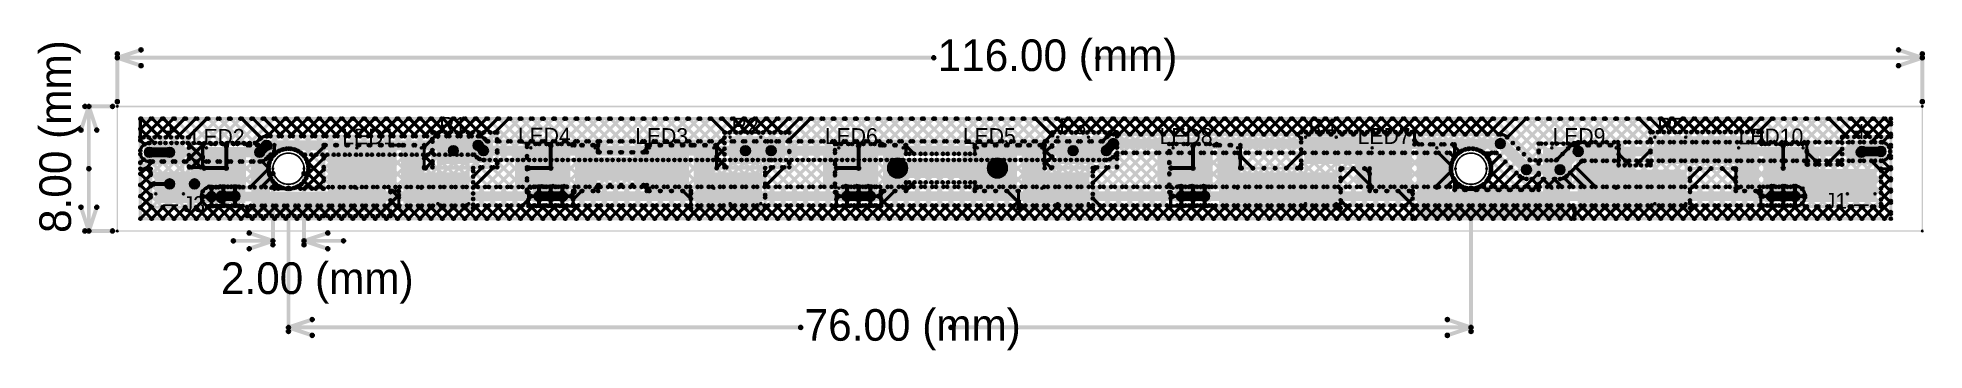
# Model space of a CAD drawing. Header units: millimetres. Extents: x -0.2 to 4.57, y -0.3 to 0.49.
import ezdxf

# ---------------------------------------------------------------- set-up
doc = ezdxf.new("R2010")
doc.units = ezdxf.units.MM
doc.header["$MEASUREMENT"] = 0
for name, color, linetype in [('BottomLayer', 5, 'Continuous'), ('Mechanical1', 6, 'Continuous'), ('Mechanical2', 216, 'Continuous'), ('MultiLayer', 9, 'Continuous'), ('TopLayer', 1, 'Continuous'), ('TopOverlay', 2, 'Continuous'), ('TopPaste', 8, 'Continuous'), ('TopSolder', 216, 'Continuous'), ('ViaHoleLayer', 16, 'Continuous')]:
    doc.layers.add(name, color=color, linetype=linetype)

msp = doc.modelspace()

# ---------------------------------------------------------------- texts
at = {"layer": 'Mechanical1'}
for s, p in [('116.00 (mm)', (2.0757, 0.4044)), ('2.00 (mm)', (0.2623, -0.1594)), ('76.00 (mm)', (1.7391, -0.2776))]:
    msp.add_text(s, height=0.08, dxfattribs=at).set_placement(p)
msp.add_text('8.00 (mm)', height=0.08, rotation=90, dxfattribs=at).set_placement((-0.1171, -0.005))
at = {"layer": 'TopOverlay'}
for s, p in [('R1', (0.8143, 0.248)), ('R2', (1.5543, 0.246)), ('LED2', (0.1883, 0.218)), ('LED1', (0.5693, 0.219)), ('LED4', (1.0133, 0.221)), ('LED3', (1.3103, 0.22)), ('LED6', (1.7903, 0.22)), ('LED5', (2.1393, 0.22)), ('R3', (2.3833, 0.245)), ('LED8', (2.6373, 0.22)), ('R4', (3.0143, 0.244)), ('LED7', (3.1383, 0.22)), ('LED9', (3.6313, 0.22)), ('R5', (3.8963, 0.246)), ('LED10', (4.1023, 0.219)), ('J1', (4.3203, 0.056)), ('J3', (0.1653, 0.048))]:
    msp.add_text(s, height=0.04, dxfattribs=at).set_placement(p)

# ---------------------------------------------------------------- blocks, each defined once
blk = doc.blocks.new('R__1206_1')
at = {"layer": 'TopLayer'}
for points in [[(-0.08, 0.035), (-0.02, 0.035), (-0.02, -0.035), (-0.08, -0.035)], [(0.02, 0.035), (0.08, 0.035), (0.08, -0.035), (0.02, -0.035)]]:
    blk.add_hatch(color=1, dxfattribs=at).paths.add_polyline_path(points)
at = {"layer": 'TopOverlay'}
h = blk.add_hatch(color=2, dxfattribs=at)
edge = h.paths.add_edge_path()
edge.add_arc((-0.084, 0.039), 0.0025, 0, 360)
h = blk.add_hatch(color=2, dxfattribs=at)
edge = h.paths.add_edge_path()
edge.add_arc((-0.084, 0.039), 0.0025, 0, 360)
for points in [[(-0.0815, -0.039), (-0.0865, -0.039), (-0.0865, 0.039), (-0.0815, 0.039)], [(0.084, 0.0415), (0.084, 0.0365), (-0.084, 0.0365), (-0.084, 0.0415)], [(0.0865, -0.039), (0.0815, -0.039), (0.0815, 0.039), (0.0865, 0.039)], [(0.084, -0.0365), (0.084, -0.0415), (-0.084, -0.0415), (-0.084, -0.0365)]]:
    blk.add_hatch(color=2, dxfattribs=at).paths.add_polyline_path(points)
h = blk.add_hatch(color=2, dxfattribs=at)
edge = h.paths.add_edge_path()
edge.add_arc((0.084, 0.039), 0.0025, 0, 360)
h = blk.add_hatch(color=2, dxfattribs=at)
edge = h.paths.add_edge_path()
edge.add_arc((0.084, 0.039), 0.0025, 0, 360)
h = blk.add_hatch(color=2, dxfattribs=at)
edge = h.paths.add_edge_path()
edge.add_arc((-0.084, -0.039), 0.0025, 0, 360)
h = blk.add_hatch(color=2, dxfattribs=at)
edge = h.paths.add_edge_path()
edge.add_arc((-0.084, -0.039), 0.0025, 0, 360)
h = blk.add_hatch(color=2, dxfattribs=at)
edge = h.paths.add_edge_path()
edge.add_arc((0.084, -0.039), 0.0025, 0, 360)
h = blk.add_hatch(color=2, dxfattribs=at)
edge = h.paths.add_edge_path()
edge.add_arc((0.084, -0.039), 0.0025, 0, 360)
at = {"layer": 'TopPaste'}
for points in [[(-0.08, 0.035), (-0.02, 0.035), (-0.02, -0.035), (-0.08, -0.035)], [(0.02, 0.035), (0.08, 0.035), (0.08, -0.035), (0.02, -0.035)]]:
    blk.add_hatch(color=8, dxfattribs=at).paths.add_polyline_path(points)
at = {"layer": 'TopSolder'}
for points in [[(-0.084, 0.039), (-0.016, 0.039), (-0.016, -0.039), (-0.084, -0.039)], [(0.016, 0.039), (0.084, 0.039), (0.084, -0.039), (0.016, -0.039)]]:
    blk.add_hatch(color=216, dxfattribs=at).paths.add_polyline_path(points)
at = {"layer": 'TopOverlay'}
for centre in [(-0.084, 0.039), (-0.084, 0.039), (0.084, 0.039), (0.084, 0.039), (-0.084, -0.039), (-0.084, -0.039), (0.084, -0.039), (0.084, -0.039)]:
    blk.add_circle(centre, 0.0025, dxfattribs=at)
blk = doc.blocks.new('R__1206_2')
at = {"layer": 'TopLayer'}
for points in [[(-0.08, 0.035), (-0.02, 0.035), (-0.02, -0.035), (-0.08, -0.035)], [(0.02, 0.035), (0.08, 0.035), (0.08, -0.035), (0.02, -0.035)]]:
    blk.add_hatch(color=1, dxfattribs=at).paths.add_polyline_path(points)
at = {"layer": 'TopOverlay'}
h = blk.add_hatch(color=2, dxfattribs=at)
edge = h.paths.add_edge_path()
edge.add_arc((-0.084, 0.039), 0.0025, 0, 360)
h = blk.add_hatch(color=2, dxfattribs=at)
edge = h.paths.add_edge_path()
edge.add_arc((-0.084, 0.039), 0.0025, 0, 360)
for points in [[(-0.0865, 0.039), (-0.0815, 0.039), (-0.0815, -0.039), (-0.0865, -0.039)], [(-0.084, 0.0365), (-0.084, 0.0415), (0.084, 0.0415), (0.084, 0.0365)], [(0.0815, 0.039), (0.0865, 0.039), (0.0865, -0.039), (0.0815, -0.039)], [(-0.084, -0.0415), (-0.084, -0.0365), (0.084, -0.0365), (0.084, -0.0415)]]:
    blk.add_hatch(color=2, dxfattribs=at).paths.add_polyline_path(points)
h = blk.add_hatch(color=2, dxfattribs=at)
edge = h.paths.add_edge_path()
edge.add_arc((0.084, 0.039), 0.0025, 0, 360)
h = blk.add_hatch(color=2, dxfattribs=at)
edge = h.paths.add_edge_path()
edge.add_arc((0.084, 0.039), 0.0025, 0, 360)
h = blk.add_hatch(color=2, dxfattribs=at)
edge = h.paths.add_edge_path()
edge.add_arc((-0.084, -0.039), 0.0025, 0, 360)
h = blk.add_hatch(color=2, dxfattribs=at)
edge = h.paths.add_edge_path()
edge.add_arc((-0.084, -0.039), 0.0025, 0, 360)
h = blk.add_hatch(color=2, dxfattribs=at)
edge = h.paths.add_edge_path()
edge.add_arc((0.084, -0.039), 0.0025, 0, 360)
h = blk.add_hatch(color=2, dxfattribs=at)
edge = h.paths.add_edge_path()
edge.add_arc((0.084, -0.039), 0.0025, 0, 360)
at = {"layer": 'TopPaste'}
for points in [[(-0.08, 0.035), (-0.02, 0.035), (-0.02, -0.035), (-0.08, -0.035)], [(0.02, 0.035), (0.08, 0.035), (0.08, -0.035), (0.02, -0.035)]]:
    blk.add_hatch(color=8, dxfattribs=at).paths.add_polyline_path(points)
at = {"layer": 'TopSolder'}
for points in [[(-0.084, 0.039), (-0.016, 0.039), (-0.016, -0.039), (-0.084, -0.039)], [(0.016, 0.039), (0.084, 0.039), (0.084, -0.039), (0.016, -0.039)]]:
    blk.add_hatch(color=216, dxfattribs=at).paths.add_polyline_path(points)
at = {"layer": 'TopOverlay'}
for centre in [(-0.084, 0.039), (-0.084, 0.039), (0.084, 0.039), (0.084, 0.039), (-0.084, -0.039), (-0.084, -0.039), (0.084, -0.039), (0.084, -0.039)]:
    blk.add_circle(centre, 0.0025, dxfattribs=at)
blk = doc.blocks.new('R__1206_3')
at = {"layer": 'TopLayer'}
for points in [[(-0.08, 0.035), (-0.02, 0.035), (-0.02, -0.035), (-0.08, -0.035)], [(0.02, 0.035), (0.08, 0.035), (0.08, -0.035), (0.02, -0.035)]]:
    blk.add_hatch(color=1, dxfattribs=at).paths.add_polyline_path(points)
at = {"layer": 'TopOverlay'}
h = blk.add_hatch(color=2, dxfattribs=at)
edge = h.paths.add_edge_path()
edge.add_arc((-0.084, 0.039), 0.0025, 0, 360)
h = blk.add_hatch(color=2, dxfattribs=at)
edge = h.paths.add_edge_path()
edge.add_arc((-0.084, 0.039), 0.0025, 0, 360)
for points in [[(-0.0865, 0.039), (-0.0815, 0.039), (-0.0815, -0.039), (-0.0865, -0.039)], [(-0.084, 0.0365), (-0.084, 0.0415), (0.084, 0.0415), (0.084, 0.0365)], [(0.0815, 0.039), (0.0865, 0.039), (0.0865, -0.039), (0.0815, -0.039)], [(-0.084, -0.0415), (-0.084, -0.0365), (0.084, -0.0365), (0.084, -0.0415)]]:
    blk.add_hatch(color=2, dxfattribs=at).paths.add_polyline_path(points)
h = blk.add_hatch(color=2, dxfattribs=at)
edge = h.paths.add_edge_path()
edge.add_arc((0.084, 0.039), 0.0025, 0, 360)
h = blk.add_hatch(color=2, dxfattribs=at)
edge = h.paths.add_edge_path()
edge.add_arc((0.084, 0.039), 0.0025, 0, 360)
h = blk.add_hatch(color=2, dxfattribs=at)
edge = h.paths.add_edge_path()
edge.add_arc((-0.084, -0.039), 0.0025, 0, 360)
h = blk.add_hatch(color=2, dxfattribs=at)
edge = h.paths.add_edge_path()
edge.add_arc((-0.084, -0.039), 0.0025, 0, 360)
h = blk.add_hatch(color=2, dxfattribs=at)
edge = h.paths.add_edge_path()
edge.add_arc((0.084, -0.039), 0.0025, 0, 360)
h = blk.add_hatch(color=2, dxfattribs=at)
edge = h.paths.add_edge_path()
edge.add_arc((0.084, -0.039), 0.0025, 0, 360)
at = {"layer": 'TopPaste'}
for points in [[(-0.08, 0.035), (-0.02, 0.035), (-0.02, -0.035), (-0.08, -0.035)], [(0.02, 0.035), (0.08, 0.035), (0.08, -0.035), (0.02, -0.035)]]:
    blk.add_hatch(color=8, dxfattribs=at).paths.add_polyline_path(points)
at = {"layer": 'TopSolder'}
for points in [[(-0.084, 0.039), (-0.016, 0.039), (-0.016, -0.039), (-0.084, -0.039)], [(0.016, 0.039), (0.084, 0.039), (0.084, -0.039), (0.016, -0.039)]]:
    blk.add_hatch(color=216, dxfattribs=at).paths.add_polyline_path(points)
at = {"layer": 'TopOverlay'}
for centre in [(-0.084, 0.039), (-0.084, 0.039), (0.084, 0.039), (0.084, 0.039), (-0.084, -0.039), (-0.084, -0.039), (0.084, -0.039), (0.084, -0.039)]:
    blk.add_circle(centre, 0.0025, dxfattribs=at)
blk = doc.blocks.new('R__1206_4')
at = {"layer": 'TopLayer'}
for points in [[(-0.08, 0.035), (-0.02, 0.035), (-0.02, -0.035), (-0.08, -0.035)], [(0.02, 0.035), (0.08, 0.035), (0.08, -0.035), (0.02, -0.035)]]:
    blk.add_hatch(color=1, dxfattribs=at).paths.add_polyline_path(points)
at = {"layer": 'TopOverlay'}
h = blk.add_hatch(color=2, dxfattribs=at)
edge = h.paths.add_edge_path()
edge.add_arc((-0.084, 0.039), 0.0025, 0, 360)
h = blk.add_hatch(color=2, dxfattribs=at)
edge = h.paths.add_edge_path()
edge.add_arc((-0.084, 0.039), 0.0025, 0, 360)
for points in [[(-0.0865, 0.039), (-0.0815, 0.039), (-0.0815, -0.039), (-0.0865, -0.039)], [(-0.084, 0.0365), (-0.084, 0.0415), (0.084, 0.0415), (0.084, 0.0365)], [(0.0815, 0.039), (0.0865, 0.039), (0.0865, -0.039), (0.0815, -0.039)], [(-0.084, -0.0415), (-0.084, -0.0365), (0.084, -0.0365), (0.084, -0.0415)]]:
    blk.add_hatch(color=2, dxfattribs=at).paths.add_polyline_path(points)
h = blk.add_hatch(color=2, dxfattribs=at)
edge = h.paths.add_edge_path()
edge.add_arc((0.084, 0.039), 0.0025, 0, 360)
h = blk.add_hatch(color=2, dxfattribs=at)
edge = h.paths.add_edge_path()
edge.add_arc((0.084, 0.039), 0.0025, 0, 360)
h = blk.add_hatch(color=2, dxfattribs=at)
edge = h.paths.add_edge_path()
edge.add_arc((-0.084, -0.039), 0.0025, 0, 360)
h = blk.add_hatch(color=2, dxfattribs=at)
edge = h.paths.add_edge_path()
edge.add_arc((-0.084, -0.039), 0.0025, 0, 360)
h = blk.add_hatch(color=2, dxfattribs=at)
edge = h.paths.add_edge_path()
edge.add_arc((0.084, -0.039), 0.0025, 0, 360)
h = blk.add_hatch(color=2, dxfattribs=at)
edge = h.paths.add_edge_path()
edge.add_arc((0.084, -0.039), 0.0025, 0, 360)
at = {"layer": 'TopPaste'}
for points in [[(-0.08, 0.035), (-0.02, 0.035), (-0.02, -0.035), (-0.08, -0.035)], [(0.02, 0.035), (0.08, 0.035), (0.08, -0.035), (0.02, -0.035)]]:
    blk.add_hatch(color=8, dxfattribs=at).paths.add_polyline_path(points)
at = {"layer": 'TopSolder'}
for points in [[(-0.084, 0.039), (-0.016, 0.039), (-0.016, -0.039), (-0.084, -0.039)], [(0.016, 0.039), (0.084, 0.039), (0.084, -0.039), (0.016, -0.039)]]:
    blk.add_hatch(color=216, dxfattribs=at).paths.add_polyline_path(points)
at = {"layer": 'TopOverlay'}
for centre in [(-0.084, 0.039), (-0.084, 0.039), (0.084, 0.039), (0.084, 0.039), (-0.084, -0.039), (-0.084, -0.039), (0.084, -0.039), (0.084, -0.039)]:
    blk.add_circle(centre, 0.0025, dxfattribs=at)
blk = doc.blocks.new('R__1206_5')
at = {"layer": 'TopLayer'}
for points in [[(-0.08, 0.035), (-0.02, 0.035), (-0.02, -0.035), (-0.08, -0.035)], [(0.02, 0.035), (0.08, 0.035), (0.08, -0.035), (0.02, -0.035)]]:
    blk.add_hatch(color=1, dxfattribs=at).paths.add_polyline_path(points)
at = {"layer": 'TopOverlay'}
h = blk.add_hatch(color=2, dxfattribs=at)
edge = h.paths.add_edge_path()
edge.add_arc((-0.084, 0.039), 0.0025, 0, 360)
h = blk.add_hatch(color=2, dxfattribs=at)
edge = h.paths.add_edge_path()
edge.add_arc((-0.084, 0.039), 0.0025, 0, 360)
for points in [[(-0.0865, 0.039), (-0.0815, 0.039), (-0.0815, -0.039), (-0.0865, -0.039)], [(-0.084, 0.0365), (-0.084, 0.0415), (0.084, 0.0415), (0.084, 0.0365)], [(0.0815, 0.039), (0.0865, 0.039), (0.0865, -0.039), (0.0815, -0.039)], [(-0.084, -0.0415), (-0.084, -0.0365), (0.084, -0.0365), (0.084, -0.0415)]]:
    blk.add_hatch(color=2, dxfattribs=at).paths.add_polyline_path(points)
h = blk.add_hatch(color=2, dxfattribs=at)
edge = h.paths.add_edge_path()
edge.add_arc((0.084, 0.039), 0.0025, 0, 360)
h = blk.add_hatch(color=2, dxfattribs=at)
edge = h.paths.add_edge_path()
edge.add_arc((0.084, 0.039), 0.0025, 0, 360)
h = blk.add_hatch(color=2, dxfattribs=at)
edge = h.paths.add_edge_path()
edge.add_arc((-0.084, -0.039), 0.0025, 0, 360)
h = blk.add_hatch(color=2, dxfattribs=at)
edge = h.paths.add_edge_path()
edge.add_arc((-0.084, -0.039), 0.0025, 0, 360)
h = blk.add_hatch(color=2, dxfattribs=at)
edge = h.paths.add_edge_path()
edge.add_arc((0.084, -0.039), 0.0025, 0, 360)
h = blk.add_hatch(color=2, dxfattribs=at)
edge = h.paths.add_edge_path()
edge.add_arc((0.084, -0.039), 0.0025, 0, 360)
at = {"layer": 'TopPaste'}
for points in [[(-0.08, 0.035), (-0.02, 0.035), (-0.02, -0.035), (-0.08, -0.035)], [(0.02, 0.035), (0.08, 0.035), (0.08, -0.035), (0.02, -0.035)]]:
    blk.add_hatch(color=8, dxfattribs=at).paths.add_polyline_path(points)
at = {"layer": 'TopSolder'}
for points in [[(-0.084, 0.039), (-0.016, 0.039), (-0.016, -0.039), (-0.084, -0.039)], [(0.016, 0.039), (0.084, 0.039), (0.084, -0.039), (0.016, -0.039)]]:
    blk.add_hatch(color=216, dxfattribs=at).paths.add_polyline_path(points)
at = {"layer": 'TopOverlay'}
for centre in [(-0.084, 0.039), (-0.084, 0.039), (0.084, 0.039), (0.084, 0.039), (-0.084, -0.039), (-0.084, -0.039), (0.084, -0.039), (0.084, -0.039)]:
    blk.add_circle(centre, 0.0025, dxfattribs=at)
blk = doc.blocks.new('W_____LED_6')
at = {"layer": 'TopLayer'}
for points in [[(-0.0653, 0.0469), (-0.0219, 0.0469), (-0.0219, -0.0469), (-0.0653, -0.0469)], [(-0.0023, 0.0469), (0.0895, 0.0469), (0.0895, -0.0469), (-0.0023, -0.0469)]]:
    blk.add_hatch(color=1, dxfattribs=at).paths.add_polyline_path(points)
at = {"layer": 'TopOverlay'}
h = blk.add_hatch(color=2, dxfattribs=at)
edge = h.paths.add_edge_path()
edge.add_arc((-0.069, 0.051), 0.0025, 0, 360)
h = blk.add_hatch(color=2, dxfattribs=at)
edge = h.paths.add_edge_path()
edge.add_arc((-0.069, 0.051), 0.0025, 0, 360)
for points in [[(-0.0665, -0.051), (-0.0715, -0.051), (-0.0715, 0.051), (-0.0665, 0.051)], [(-0.069, 0.0485), (-0.069, 0.0535), (0.094, 0.0535), (0.094, 0.0485)], [(0.134, 0.053), (0.091, 0.053), (0.091, -0.053), (0.134, -0.053)], [(-0.069, -0.0535), (-0.069, -0.0485), (0.094, -0.0485), (0.094, -0.0535)]]:
    blk.add_hatch(color=2, dxfattribs=at).paths.add_polyline_path(points)
h = blk.add_hatch(color=2, dxfattribs=at)
edge = h.paths.add_edge_path()
edge.add_arc((0.094, 0.051), 0.0025, 0, 360)
h = blk.add_hatch(color=2, dxfattribs=at)
edge = h.paths.add_edge_path()
edge.add_arc((-0.069, -0.051), 0.0025, 0, 360)
h = blk.add_hatch(color=2, dxfattribs=at)
edge = h.paths.add_edge_path()
edge.add_arc((-0.069, -0.051), 0.0025, 0, 360)
h = blk.add_hatch(color=2, dxfattribs=at)
edge = h.paths.add_edge_path()
edge.add_arc((0.094, -0.051), 0.0025, 0, 360)
at = {"layer": 'TopPaste'}
for points in [[(-0.0653, 0.0469), (-0.0219, 0.0469), (-0.0219, -0.0469), (-0.0653, -0.0469)], [(-0.0023, 0.0469), (0.0895, 0.0469), (0.0895, -0.0469), (-0.0023, -0.0469)]]:
    blk.add_hatch(color=8, dxfattribs=at).paths.add_polyline_path(points)
at = {"layer": 'TopSolder'}
for points in [[(-0.0693, 0.0509), (-0.0179, 0.0509), (-0.0179, -0.0509), (-0.0693, -0.0509)], [(-0.0063, 0.0509), (0.0935, 0.0509), (0.0935, -0.0509), (-0.0063, -0.0509)]]:
    blk.add_hatch(color=216, dxfattribs=at).paths.add_polyline_path(points)
at = {"layer": 'TopOverlay'}
for centre in [(-0.069, 0.051), (-0.069, 0.051), (0.094, 0.051), (-0.069, -0.051), (-0.069, -0.051), (0.094, -0.051)]:
    blk.add_circle(centre, 0.0025, dxfattribs=at)
blk = doc.blocks.new('W_____LED_7')
at = {"layer": 'TopLayer'}
for points in [[(-0.0653, 0.0469), (-0.0219, 0.0469), (-0.0219, -0.0469), (-0.0653, -0.0469)], [(-0.0023, 0.0469), (0.0895, 0.0469), (0.0895, -0.0469), (-0.0023, -0.0469)]]:
    blk.add_hatch(color=1, dxfattribs=at).paths.add_polyline_path(points)
at = {"layer": 'TopOverlay'}
h = blk.add_hatch(color=2, dxfattribs=at)
edge = h.paths.add_edge_path()
edge.add_arc((-0.069, 0.051), 0.0025, 0, 360)
h = blk.add_hatch(color=2, dxfattribs=at)
edge = h.paths.add_edge_path()
edge.add_arc((-0.069, 0.051), 0.0025, 0, 360)
for points in [[(-0.0665, -0.051), (-0.0715, -0.051), (-0.0715, 0.051), (-0.0665, 0.051)], [(-0.069, 0.0485), (-0.069, 0.0535), (0.094, 0.0535), (0.094, 0.0485)], [(0.134, 0.053), (0.091, 0.053), (0.091, -0.053), (0.134, -0.053)], [(-0.069, -0.0535), (-0.069, -0.0485), (0.094, -0.0485), (0.094, -0.0535)]]:
    blk.add_hatch(color=2, dxfattribs=at).paths.add_polyline_path(points)
h = blk.add_hatch(color=2, dxfattribs=at)
edge = h.paths.add_edge_path()
edge.add_arc((0.094, 0.051), 0.0025, 0, 360)
h = blk.add_hatch(color=2, dxfattribs=at)
edge = h.paths.add_edge_path()
edge.add_arc((-0.069, -0.051), 0.0025, 0, 360)
h = blk.add_hatch(color=2, dxfattribs=at)
edge = h.paths.add_edge_path()
edge.add_arc((-0.069, -0.051), 0.0025, 0, 360)
h = blk.add_hatch(color=2, dxfattribs=at)
edge = h.paths.add_edge_path()
edge.add_arc((0.094, -0.051), 0.0025, 0, 360)
at = {"layer": 'TopPaste'}
for points in [[(-0.0653, 0.0469), (-0.0219, 0.0469), (-0.0219, -0.0469), (-0.0653, -0.0469)], [(-0.0023, 0.0469), (0.0895, 0.0469), (0.0895, -0.0469), (-0.0023, -0.0469)]]:
    blk.add_hatch(color=8, dxfattribs=at).paths.add_polyline_path(points)
at = {"layer": 'TopSolder'}
for points in [[(-0.0693, 0.0509), (-0.0179, 0.0509), (-0.0179, -0.0509), (-0.0693, -0.0509)], [(-0.0063, 0.0509), (0.0935, 0.0509), (0.0935, -0.0509), (-0.0063, -0.0509)]]:
    blk.add_hatch(color=216, dxfattribs=at).paths.add_polyline_path(points)
at = {"layer": 'TopOverlay'}
for centre in [(-0.069, 0.051), (-0.069, 0.051), (0.094, 0.051), (-0.069, -0.051), (-0.069, -0.051), (0.094, -0.051)]:
    blk.add_circle(centre, 0.0025, dxfattribs=at)
blk = doc.blocks.new('W_____LED_8')
at = {"layer": 'TopLayer'}
for points in [[(-0.0653, 0.0469), (-0.0219, 0.0469), (-0.0219, -0.0469), (-0.0653, -0.0469)], [(-0.0023, 0.0469), (0.0895, 0.0469), (0.0895, -0.0469), (-0.0023, -0.0469)]]:
    blk.add_hatch(color=1, dxfattribs=at).paths.add_polyline_path(points)
at = {"layer": 'TopOverlay'}
h = blk.add_hatch(color=2, dxfattribs=at)
edge = h.paths.add_edge_path()
edge.add_arc((-0.069, 0.051), 0.0025, 0, 360)
h = blk.add_hatch(color=2, dxfattribs=at)
edge = h.paths.add_edge_path()
edge.add_arc((-0.069, 0.051), 0.0025, 0, 360)
for points in [[(-0.0715, 0.051), (-0.0665, 0.051), (-0.0665, -0.051), (-0.0715, -0.051)], [(0.094, 0.0535), (0.094, 0.0485), (-0.069, 0.0485), (-0.069, 0.0535)], [(0.134, 0.053), (0.091, 0.053), (0.091, -0.053), (0.134, -0.053)], [(0.094, -0.0485), (0.094, -0.0535), (-0.069, -0.0535), (-0.069, -0.0485)]]:
    blk.add_hatch(color=2, dxfattribs=at).paths.add_polyline_path(points)
h = blk.add_hatch(color=2, dxfattribs=at)
edge = h.paths.add_edge_path()
edge.add_arc((0.094, 0.051), 0.0025, 0, 360)
h = blk.add_hatch(color=2, dxfattribs=at)
edge = h.paths.add_edge_path()
edge.add_arc((-0.069, -0.051), 0.0025, 0, 360)
h = blk.add_hatch(color=2, dxfattribs=at)
edge = h.paths.add_edge_path()
edge.add_arc((-0.069, -0.051), 0.0025, 0, 360)
h = blk.add_hatch(color=2, dxfattribs=at)
edge = h.paths.add_edge_path()
edge.add_arc((0.094, -0.051), 0.0025, 0, 360)
at = {"layer": 'TopPaste'}
for points in [[(-0.0653, 0.0469), (-0.0219, 0.0469), (-0.0219, -0.0469), (-0.0653, -0.0469)], [(-0.0023, 0.0469), (0.0895, 0.0469), (0.0895, -0.0469), (-0.0023, -0.0469)]]:
    blk.add_hatch(color=8, dxfattribs=at).paths.add_polyline_path(points)
at = {"layer": 'TopSolder'}
for points in [[(-0.0693, 0.0509), (-0.0179, 0.0509), (-0.0179, -0.0509), (-0.0693, -0.0509)], [(-0.0063, 0.0509), (0.0935, 0.0509), (0.0935, -0.0509), (-0.0063, -0.0509)]]:
    blk.add_hatch(color=216, dxfattribs=at).paths.add_polyline_path(points)
at = {"layer": 'TopOverlay'}
for centre in [(-0.069, 0.051), (-0.069, 0.051), (0.094, 0.051), (-0.069, -0.051), (-0.069, -0.051), (0.094, -0.051)]:
    blk.add_circle(centre, 0.0025, dxfattribs=at)
blk = doc.blocks.new('W_____LED_9')
at = {"layer": 'TopLayer'}
for points in [[(-0.0653, 0.0469), (-0.0219, 0.0469), (-0.0219, -0.0469), (-0.0653, -0.0469)], [(-0.0023, 0.0469), (0.0895, 0.0469), (0.0895, -0.0469), (-0.0023, -0.0469)]]:
    blk.add_hatch(color=1, dxfattribs=at).paths.add_polyline_path(points)
at = {"layer": 'TopOverlay'}
h = blk.add_hatch(color=2, dxfattribs=at)
edge = h.paths.add_edge_path()
edge.add_arc((-0.069, 0.051), 0.0025, 0, 360)
h = blk.add_hatch(color=2, dxfattribs=at)
edge = h.paths.add_edge_path()
edge.add_arc((-0.069, 0.051), 0.0025, 0, 360)
for points in [[(-0.0715, 0.051), (-0.0665, 0.051), (-0.0665, -0.051), (-0.0715, -0.051)], [(0.094, 0.0535), (0.094, 0.0485), (-0.069, 0.0485), (-0.069, 0.0535)], [(0.134, 0.053), (0.091, 0.053), (0.091, -0.053), (0.134, -0.053)], [(0.094, -0.0485), (0.094, -0.0535), (-0.069, -0.0535), (-0.069, -0.0485)]]:
    blk.add_hatch(color=2, dxfattribs=at).paths.add_polyline_path(points)
h = blk.add_hatch(color=2, dxfattribs=at)
edge = h.paths.add_edge_path()
edge.add_arc((0.094, 0.051), 0.0025, 0, 360)
h = blk.add_hatch(color=2, dxfattribs=at)
edge = h.paths.add_edge_path()
edge.add_arc((-0.069, -0.051), 0.0025, 0, 360)
h = blk.add_hatch(color=2, dxfattribs=at)
edge = h.paths.add_edge_path()
edge.add_arc((-0.069, -0.051), 0.0025, 0, 360)
h = blk.add_hatch(color=2, dxfattribs=at)
edge = h.paths.add_edge_path()
edge.add_arc((0.094, -0.051), 0.0025, 0, 360)
at = {"layer": 'TopPaste'}
for points in [[(-0.0653, 0.0469), (-0.0219, 0.0469), (-0.0219, -0.0469), (-0.0653, -0.0469)], [(-0.0023, 0.0469), (0.0895, 0.0469), (0.0895, -0.0469), (-0.0023, -0.0469)]]:
    blk.add_hatch(color=8, dxfattribs=at).paths.add_polyline_path(points)
at = {"layer": 'TopSolder'}
for points in [[(-0.0693, 0.0509), (-0.0179, 0.0509), (-0.0179, -0.0509), (-0.0693, -0.0509)], [(-0.0063, 0.0509), (0.0935, 0.0509), (0.0935, -0.0509), (-0.0063, -0.0509)]]:
    blk.add_hatch(color=216, dxfattribs=at).paths.add_polyline_path(points)
at = {"layer": 'TopOverlay'}
for centre in [(-0.069, 0.051), (-0.069, 0.051), (0.094, 0.051), (-0.069, -0.051), (-0.069, -0.051), (0.094, -0.051)]:
    blk.add_circle(centre, 0.0025, dxfattribs=at)
blk = doc.blocks.new('W_____LED_10')
at = {"layer": 'TopLayer'}
for points in [[(-0.0653, 0.0469), (-0.0219, 0.0469), (-0.0219, -0.0469), (-0.0653, -0.0469)], [(-0.0023, 0.0469), (0.0895, 0.0469), (0.0895, -0.0469), (-0.0023, -0.0469)]]:
    blk.add_hatch(color=1, dxfattribs=at).paths.add_polyline_path(points)
at = {"layer": 'TopOverlay'}
h = blk.add_hatch(color=2, dxfattribs=at)
edge = h.paths.add_edge_path()
edge.add_arc((-0.069, 0.051), 0.0025, 0, 360)
h = blk.add_hatch(color=2, dxfattribs=at)
edge = h.paths.add_edge_path()
edge.add_arc((-0.069, 0.051), 0.0025, 0, 360)
for points in [[(-0.0715, 0.051), (-0.0665, 0.051), (-0.0665, -0.051), (-0.0715, -0.051)], [(0.094, 0.0535), (0.094, 0.0485), (-0.069, 0.0485), (-0.069, 0.0535)], [(0.134, 0.053), (0.091, 0.053), (0.091, -0.053), (0.134, -0.053)], [(0.094, -0.0485), (0.094, -0.0535), (-0.069, -0.0535), (-0.069, -0.0485)]]:
    blk.add_hatch(color=2, dxfattribs=at).paths.add_polyline_path(points)
h = blk.add_hatch(color=2, dxfattribs=at)
edge = h.paths.add_edge_path()
edge.add_arc((0.094, 0.051), 0.0025, 0, 360)
h = blk.add_hatch(color=2, dxfattribs=at)
edge = h.paths.add_edge_path()
edge.add_arc((-0.069, -0.051), 0.0025, 0, 360)
h = blk.add_hatch(color=2, dxfattribs=at)
edge = h.paths.add_edge_path()
edge.add_arc((-0.069, -0.051), 0.0025, 0, 360)
h = blk.add_hatch(color=2, dxfattribs=at)
edge = h.paths.add_edge_path()
edge.add_arc((0.094, -0.051), 0.0025, 0, 360)
at = {"layer": 'TopPaste'}
for points in [[(-0.0653, 0.0469), (-0.0219, 0.0469), (-0.0219, -0.0469), (-0.0653, -0.0469)], [(-0.0023, 0.0469), (0.0895, 0.0469), (0.0895, -0.0469), (-0.0023, -0.0469)]]:
    blk.add_hatch(color=8, dxfattribs=at).paths.add_polyline_path(points)
at = {"layer": 'TopSolder'}
for points in [[(-0.0693, 0.0509), (-0.0179, 0.0509), (-0.0179, -0.0509), (-0.0693, -0.0509)], [(-0.0063, 0.0509), (0.0935, 0.0509), (0.0935, -0.0509), (-0.0063, -0.0509)]]:
    blk.add_hatch(color=216, dxfattribs=at).paths.add_polyline_path(points)
at = {"layer": 'TopOverlay'}
for centre in [(-0.069, 0.051), (-0.069, 0.051), (0.094, 0.051), (-0.069, -0.051), (-0.069, -0.051), (0.094, -0.051)]:
    blk.add_circle(centre, 0.0025, dxfattribs=at)
blk = doc.blocks.new('W_____LED_11')
at = {"layer": 'TopLayer'}
for points in [[(-0.0653, 0.0469), (-0.0219, 0.0469), (-0.0219, -0.0469), (-0.0653, -0.0469)], [(-0.0023, 0.0469), (0.0895, 0.0469), (0.0895, -0.0469), (-0.0023, -0.0469)]]:
    blk.add_hatch(color=1, dxfattribs=at).paths.add_polyline_path(points)
at = {"layer": 'TopOverlay'}
h = blk.add_hatch(color=2, dxfattribs=at)
edge = h.paths.add_edge_path()
edge.add_arc((-0.069, 0.051), 0.0025, 0, 360)
h = blk.add_hatch(color=2, dxfattribs=at)
edge = h.paths.add_edge_path()
edge.add_arc((-0.069, 0.051), 0.0025, 0, 360)
for points in [[(-0.0715, 0.051), (-0.0665, 0.051), (-0.0665, -0.051), (-0.0715, -0.051)], [(0.094, 0.0535), (0.094, 0.0485), (-0.069, 0.0485), (-0.069, 0.0535)], [(0.134, 0.053), (0.091, 0.053), (0.091, -0.053), (0.134, -0.053)], [(0.094, -0.0485), (0.094, -0.0535), (-0.069, -0.0535), (-0.069, -0.0485)]]:
    blk.add_hatch(color=2, dxfattribs=at).paths.add_polyline_path(points)
h = blk.add_hatch(color=2, dxfattribs=at)
edge = h.paths.add_edge_path()
edge.add_arc((0.094, 0.051), 0.0025, 0, 360)
h = blk.add_hatch(color=2, dxfattribs=at)
edge = h.paths.add_edge_path()
edge.add_arc((-0.069, -0.051), 0.0025, 0, 360)
h = blk.add_hatch(color=2, dxfattribs=at)
edge = h.paths.add_edge_path()
edge.add_arc((-0.069, -0.051), 0.0025, 0, 360)
h = blk.add_hatch(color=2, dxfattribs=at)
edge = h.paths.add_edge_path()
edge.add_arc((0.094, -0.051), 0.0025, 0, 360)
at = {"layer": 'TopPaste'}
for points in [[(-0.0653, 0.0469), (-0.0219, 0.0469), (-0.0219, -0.0469), (-0.0653, -0.0469)], [(-0.0023, 0.0469), (0.0895, 0.0469), (0.0895, -0.0469), (-0.0023, -0.0469)]]:
    blk.add_hatch(color=8, dxfattribs=at).paths.add_polyline_path(points)
at = {"layer": 'TopSolder'}
for points in [[(-0.0693, 0.0509), (-0.0179, 0.0509), (-0.0179, -0.0509), (-0.0693, -0.0509)], [(-0.0063, 0.0509), (0.0935, 0.0509), (0.0935, -0.0509), (-0.0063, -0.0509)]]:
    blk.add_hatch(color=216, dxfattribs=at).paths.add_polyline_path(points)
at = {"layer": 'TopOverlay'}
for centre in [(-0.069, 0.051), (-0.069, 0.051), (0.094, 0.051), (-0.069, -0.051), (-0.069, -0.051), (0.094, -0.051)]:
    blk.add_circle(centre, 0.0025, dxfattribs=at)
blk = doc.blocks.new('W_____LED_12')
at = {"layer": 'TopLayer'}
for points in [[(-0.0653, 0.0469), (-0.0219, 0.0469), (-0.0219, -0.0469), (-0.0653, -0.0469)], [(-0.0023, 0.0469), (0.0895, 0.0469), (0.0895, -0.0469), (-0.0023, -0.0469)]]:
    blk.add_hatch(color=1, dxfattribs=at).paths.add_polyline_path(points)
at = {"layer": 'TopOverlay'}
h = blk.add_hatch(color=2, dxfattribs=at)
edge = h.paths.add_edge_path()
edge.add_arc((-0.069, 0.051), 0.0025, 0, 360)
h = blk.add_hatch(color=2, dxfattribs=at)
edge = h.paths.add_edge_path()
edge.add_arc((-0.069, 0.051), 0.0025, 0, 360)
for points in [[(-0.0715, 0.051), (-0.0665, 0.051), (-0.0665, -0.051), (-0.0715, -0.051)], [(0.094, 0.0535), (0.094, 0.0485), (-0.069, 0.0485), (-0.069, 0.0535)], [(0.134, 0.053), (0.091, 0.053), (0.091, -0.053), (0.134, -0.053)], [(0.094, -0.0485), (0.094, -0.0535), (-0.069, -0.0535), (-0.069, -0.0485)]]:
    blk.add_hatch(color=2, dxfattribs=at).paths.add_polyline_path(points)
h = blk.add_hatch(color=2, dxfattribs=at)
edge = h.paths.add_edge_path()
edge.add_arc((0.094, 0.051), 0.0025, 0, 360)
h = blk.add_hatch(color=2, dxfattribs=at)
edge = h.paths.add_edge_path()
edge.add_arc((-0.069, -0.051), 0.0025, 0, 360)
h = blk.add_hatch(color=2, dxfattribs=at)
edge = h.paths.add_edge_path()
edge.add_arc((-0.069, -0.051), 0.0025, 0, 360)
h = blk.add_hatch(color=2, dxfattribs=at)
edge = h.paths.add_edge_path()
edge.add_arc((0.094, -0.051), 0.0025, 0, 360)
at = {"layer": 'TopPaste'}
for points in [[(-0.0653, 0.0469), (-0.0219, 0.0469), (-0.0219, -0.0469), (-0.0653, -0.0469)], [(-0.0023, 0.0469), (0.0895, 0.0469), (0.0895, -0.0469), (-0.0023, -0.0469)]]:
    blk.add_hatch(color=8, dxfattribs=at).paths.add_polyline_path(points)
at = {"layer": 'TopSolder'}
for points in [[(-0.0693, 0.0509), (-0.0179, 0.0509), (-0.0179, -0.0509), (-0.0693, -0.0509)], [(-0.0063, 0.0509), (0.0935, 0.0509), (0.0935, -0.0509), (-0.0063, -0.0509)]]:
    blk.add_hatch(color=216, dxfattribs=at).paths.add_polyline_path(points)
at = {"layer": 'TopOverlay'}
for centre in [(-0.069, 0.051), (-0.069, 0.051), (0.094, 0.051), (-0.069, -0.051), (-0.069, -0.051), (0.094, -0.051)]:
    blk.add_circle(centre, 0.0025, dxfattribs=at)
blk = doc.blocks.new('W_____LED_13')
at = {"layer": 'TopLayer'}
for points in [[(-0.0653, 0.0469), (-0.0219, 0.0469), (-0.0219, -0.0469), (-0.0653, -0.0469)], [(-0.0023, 0.0469), (0.0895, 0.0469), (0.0895, -0.0469), (-0.0023, -0.0469)]]:
    blk.add_hatch(color=1, dxfattribs=at).paths.add_polyline_path(points)
at = {"layer": 'TopOverlay'}
h = blk.add_hatch(color=2, dxfattribs=at)
edge = h.paths.add_edge_path()
edge.add_arc((-0.069, 0.051), 0.0025, 0, 360)
h = blk.add_hatch(color=2, dxfattribs=at)
edge = h.paths.add_edge_path()
edge.add_arc((-0.069, 0.051), 0.0025, 0, 360)
for points in [[(-0.0715, 0.051), (-0.0665, 0.051), (-0.0665, -0.051), (-0.0715, -0.051)], [(0.094, 0.0535), (0.094, 0.0485), (-0.069, 0.0485), (-0.069, 0.0535)], [(0.134, 0.053), (0.091, 0.053), (0.091, -0.053), (0.134, -0.053)], [(0.094, -0.0485), (0.094, -0.0535), (-0.069, -0.0535), (-0.069, -0.0485)]]:
    blk.add_hatch(color=2, dxfattribs=at).paths.add_polyline_path(points)
h = blk.add_hatch(color=2, dxfattribs=at)
edge = h.paths.add_edge_path()
edge.add_arc((0.094, 0.051), 0.0025, 0, 360)
h = blk.add_hatch(color=2, dxfattribs=at)
edge = h.paths.add_edge_path()
edge.add_arc((-0.069, -0.051), 0.0025, 0, 360)
h = blk.add_hatch(color=2, dxfattribs=at)
edge = h.paths.add_edge_path()
edge.add_arc((-0.069, -0.051), 0.0025, 0, 360)
h = blk.add_hatch(color=2, dxfattribs=at)
edge = h.paths.add_edge_path()
edge.add_arc((0.094, -0.051), 0.0025, 0, 360)
at = {"layer": 'TopPaste'}
for points in [[(-0.0653, 0.0469), (-0.0219, 0.0469), (-0.0219, -0.0469), (-0.0653, -0.0469)], [(-0.0023, 0.0469), (0.0895, 0.0469), (0.0895, -0.0469), (-0.0023, -0.0469)]]:
    blk.add_hatch(color=8, dxfattribs=at).paths.add_polyline_path(points)
at = {"layer": 'TopSolder'}
for points in [[(-0.0693, 0.0509), (-0.0179, 0.0509), (-0.0179, -0.0509), (-0.0693, -0.0509)], [(-0.0063, 0.0509), (0.0935, 0.0509), (0.0935, -0.0509), (-0.0063, -0.0509)]]:
    blk.add_hatch(color=216, dxfattribs=at).paths.add_polyline_path(points)
at = {"layer": 'TopOverlay'}
for centre in [(-0.069, 0.051), (-0.069, 0.051), (0.094, 0.051), (-0.069, -0.051), (-0.069, -0.051), (0.094, -0.051)]:
    blk.add_circle(centre, 0.0025, dxfattribs=at)
blk = doc.blocks.new('W_____LED_14')
at = {"layer": 'TopLayer'}
for points in [[(-0.0653, 0.0469), (-0.0219, 0.0469), (-0.0219, -0.0469), (-0.0653, -0.0469)], [(-0.0023, 0.0469), (0.0895, 0.0469), (0.0895, -0.0469), (-0.0023, -0.0469)]]:
    blk.add_hatch(color=1, dxfattribs=at).paths.add_polyline_path(points)
at = {"layer": 'TopOverlay'}
h = blk.add_hatch(color=2, dxfattribs=at)
edge = h.paths.add_edge_path()
edge.add_arc((-0.069, 0.051), 0.0025, 0, 360)
h = blk.add_hatch(color=2, dxfattribs=at)
edge = h.paths.add_edge_path()
edge.add_arc((-0.069, 0.051), 0.0025, 0, 360)
for points in [[(-0.0715, 0.051), (-0.0665, 0.051), (-0.0665, -0.051), (-0.0715, -0.051)], [(0.094, 0.0535), (0.094, 0.0485), (-0.069, 0.0485), (-0.069, 0.0535)], [(0.134, 0.053), (0.091, 0.053), (0.091, -0.053), (0.134, -0.053)], [(0.094, -0.0485), (0.094, -0.0535), (-0.069, -0.0535), (-0.069, -0.0485)]]:
    blk.add_hatch(color=2, dxfattribs=at).paths.add_polyline_path(points)
h = blk.add_hatch(color=2, dxfattribs=at)
edge = h.paths.add_edge_path()
edge.add_arc((0.094, 0.051), 0.0025, 0, 360)
h = blk.add_hatch(color=2, dxfattribs=at)
edge = h.paths.add_edge_path()
edge.add_arc((-0.069, -0.051), 0.0025, 0, 360)
h = blk.add_hatch(color=2, dxfattribs=at)
edge = h.paths.add_edge_path()
edge.add_arc((-0.069, -0.051), 0.0025, 0, 360)
h = blk.add_hatch(color=2, dxfattribs=at)
edge = h.paths.add_edge_path()
edge.add_arc((0.094, -0.051), 0.0025, 0, 360)
at = {"layer": 'TopPaste'}
for points in [[(-0.0653, 0.0469), (-0.0219, 0.0469), (-0.0219, -0.0469), (-0.0653, -0.0469)], [(-0.0023, 0.0469), (0.0895, 0.0469), (0.0895, -0.0469), (-0.0023, -0.0469)]]:
    blk.add_hatch(color=8, dxfattribs=at).paths.add_polyline_path(points)
at = {"layer": 'TopSolder'}
for points in [[(-0.0693, 0.0509), (-0.0179, 0.0509), (-0.0179, -0.0509), (-0.0693, -0.0509)], [(-0.0063, 0.0509), (0.0935, 0.0509), (0.0935, -0.0509), (-0.0063, -0.0509)]]:
    blk.add_hatch(color=216, dxfattribs=at).paths.add_polyline_path(points)
at = {"layer": 'TopOverlay'}
for centre in [(-0.069, 0.051), (-0.069, 0.051), (0.094, 0.051), (-0.069, -0.051), (-0.069, -0.051), (0.094, -0.051)]:
    blk.add_circle(centre, 0.0025, dxfattribs=at)
blk = doc.blocks.new('W_____LED_15')
at = {"layer": 'TopLayer'}
for points in [[(-0.0653, 0.0469), (-0.0219, 0.0469), (-0.0219, -0.0469), (-0.0653, -0.0469)], [(-0.0023, 0.0469), (0.0895, 0.0469), (0.0895, -0.0469), (-0.0023, -0.0469)]]:
    blk.add_hatch(color=1, dxfattribs=at).paths.add_polyline_path(points)
at = {"layer": 'TopOverlay'}
h = blk.add_hatch(color=2, dxfattribs=at)
edge = h.paths.add_edge_path()
edge.add_arc((-0.069, 0.051), 0.0025, 0, 360)
h = blk.add_hatch(color=2, dxfattribs=at)
edge = h.paths.add_edge_path()
edge.add_arc((-0.069, 0.051), 0.0025, 0, 360)
for points in [[(-0.0715, 0.051), (-0.0665, 0.051), (-0.0665, -0.051), (-0.0715, -0.051)], [(0.094, 0.0535), (0.094, 0.0485), (-0.069, 0.0485), (-0.069, 0.0535)], [(0.134, 0.053), (0.091, 0.053), (0.091, -0.053), (0.134, -0.053)], [(0.094, -0.0485), (0.094, -0.0535), (-0.069, -0.0535), (-0.069, -0.0485)]]:
    blk.add_hatch(color=2, dxfattribs=at).paths.add_polyline_path(points)
h = blk.add_hatch(color=2, dxfattribs=at)
edge = h.paths.add_edge_path()
edge.add_arc((0.094, 0.051), 0.0025, 0, 360)
h = blk.add_hatch(color=2, dxfattribs=at)
edge = h.paths.add_edge_path()
edge.add_arc((-0.069, -0.051), 0.0025, 0, 360)
h = blk.add_hatch(color=2, dxfattribs=at)
edge = h.paths.add_edge_path()
edge.add_arc((-0.069, -0.051), 0.0025, 0, 360)
h = blk.add_hatch(color=2, dxfattribs=at)
edge = h.paths.add_edge_path()
edge.add_arc((0.094, -0.051), 0.0025, 0, 360)
at = {"layer": 'TopPaste'}
for points in [[(-0.0653, 0.0469), (-0.0219, 0.0469), (-0.0219, -0.0469), (-0.0653, -0.0469)], [(-0.0023, 0.0469), (0.0895, 0.0469), (0.0895, -0.0469), (-0.0023, -0.0469)]]:
    blk.add_hatch(color=8, dxfattribs=at).paths.add_polyline_path(points)
at = {"layer": 'TopSolder'}
for points in [[(-0.0693, 0.0509), (-0.0179, 0.0509), (-0.0179, -0.0509), (-0.0693, -0.0509)], [(-0.0063, 0.0509), (0.0935, 0.0509), (0.0935, -0.0509), (-0.0063, -0.0509)]]:
    blk.add_hatch(color=216, dxfattribs=at).paths.add_polyline_path(points)
at = {"layer": 'TopOverlay'}
for centre in [(-0.069, 0.051), (-0.069, 0.051), (0.094, 0.051), (-0.069, -0.051), (-0.069, -0.051), (0.094, -0.051)]:
    blk.add_circle(centre, 0.0025, dxfattribs=at)
blk = doc.blocks.new('SMD_PAD_16')
at = {"layer": 'TopLayer'}
for points in [[(-0.06, 0.03), (-0.02, 0.03), (-0.02, -0.03), (-0.06, -0.03)], [(0.02, 0.03), (0.06, 0.03), (0.06, -0.03), (0.02, -0.03)]]:
    blk.add_hatch(color=1, dxfattribs=at).paths.add_polyline_path(points)
at = {"layer": 'TopOverlay'}
h = blk.add_hatch(color=2, dxfattribs=at)
edge = h.paths.add_edge_path()
edge.add_arc((-0.065, 0.035), 0.0025, 0, 360)
h = blk.add_hatch(color=2, dxfattribs=at)
edge = h.paths.add_edge_path()
edge.add_arc((-0.065, 0.035), 0.0025, 0, 360)
for points in [[(-0.0625, -0.035), (-0.0675, -0.035), (-0.0675, 0.035), (-0.0625, 0.035)], [(0.065, 0.0375), (0.065, 0.0325), (-0.065, 0.0325), (-0.065, 0.0375)], [(0.0675, -0.035), (0.0625, -0.035), (0.0625, 0.035), (0.0675, 0.035)], [(0.065, -0.0325), (0.065, -0.0375), (-0.065, -0.0375), (-0.065, -0.0325)]]:
    blk.add_hatch(color=2, dxfattribs=at).paths.add_polyline_path(points)
h = blk.add_hatch(color=2, dxfattribs=at)
edge = h.paths.add_edge_path()
edge.add_arc((0.065, 0.035), 0.0025, 0, 360)
h = blk.add_hatch(color=2, dxfattribs=at)
edge = h.paths.add_edge_path()
edge.add_arc((0.065, 0.035), 0.0025, 0, 360)
h = blk.add_hatch(color=2, dxfattribs=at)
edge = h.paths.add_edge_path()
edge.add_arc((-0.065, -0.035), 0.0025, 0, 360)
h = blk.add_hatch(color=2, dxfattribs=at)
edge = h.paths.add_edge_path()
edge.add_arc((-0.065, -0.035), 0.0025, 0, 360)
h = blk.add_hatch(color=2, dxfattribs=at)
edge = h.paths.add_edge_path()
edge.add_arc((0.065, -0.035), 0.0025, 0, 360)
h = blk.add_hatch(color=2, dxfattribs=at)
edge = h.paths.add_edge_path()
edge.add_arc((0.065, -0.035), 0.0025, 0, 360)
at = {"layer": 'TopPaste'}
for points in [[(-0.06, 0.03), (-0.02, 0.03), (-0.02, -0.03), (-0.06, -0.03)], [(0.02, 0.03), (0.06, 0.03), (0.06, -0.03), (0.02, -0.03)]]:
    blk.add_hatch(color=8, dxfattribs=at).paths.add_polyline_path(points)
at = {"layer": 'TopSolder'}
for points in [[(-0.064, 0.034), (-0.016, 0.034), (-0.016, -0.034), (-0.064, -0.034)], [(0.016, 0.034), (0.064, 0.034), (0.064, -0.034), (0.016, -0.034)]]:
    blk.add_hatch(color=216, dxfattribs=at).paths.add_polyline_path(points)
at = {"layer": 'TopOverlay'}
for centre in [(-0.065, 0.035), (-0.065, 0.035), (0.065, 0.035), (0.065, 0.035), (-0.065, -0.035), (-0.065, -0.035), (0.065, -0.035), (0.065, -0.035)]:
    blk.add_circle(centre, 0.0025, dxfattribs=at)
blk = doc.blocks.new('SMD_PAD_17')
at = {"layer": 'TopLayer'}
for points in [[(-0.06, 0.03), (-0.02, 0.03), (-0.02, -0.03), (-0.06, -0.03)], [(0.02, 0.03), (0.06, 0.03), (0.06, -0.03), (0.02, -0.03)]]:
    blk.add_hatch(color=1, dxfattribs=at).paths.add_polyline_path(points)
at = {"layer": 'TopOverlay'}
h = blk.add_hatch(color=2, dxfattribs=at)
edge = h.paths.add_edge_path()
edge.add_arc((-0.065, 0.035), 0.0025, 0, 360)
h = blk.add_hatch(color=2, dxfattribs=at)
edge = h.paths.add_edge_path()
edge.add_arc((-0.065, 0.035), 0.0025, 0, 360)
for points in [[(-0.0625, -0.035), (-0.0675, -0.035), (-0.0675, 0.035), (-0.0625, 0.035)], [(0.065, 0.0375), (0.065, 0.0325), (-0.065, 0.0325), (-0.065, 0.0375)], [(0.0675, -0.035), (0.0625, -0.035), (0.0625, 0.035), (0.0675, 0.035)], [(0.065, -0.0325), (0.065, -0.0375), (-0.065, -0.0375), (-0.065, -0.0325)]]:
    blk.add_hatch(color=2, dxfattribs=at).paths.add_polyline_path(points)
h = blk.add_hatch(color=2, dxfattribs=at)
edge = h.paths.add_edge_path()
edge.add_arc((0.065, 0.035), 0.0025, 0, 360)
h = blk.add_hatch(color=2, dxfattribs=at)
edge = h.paths.add_edge_path()
edge.add_arc((0.065, 0.035), 0.0025, 0, 360)
h = blk.add_hatch(color=2, dxfattribs=at)
edge = h.paths.add_edge_path()
edge.add_arc((-0.065, -0.035), 0.0025, 0, 360)
h = blk.add_hatch(color=2, dxfattribs=at)
edge = h.paths.add_edge_path()
edge.add_arc((-0.065, -0.035), 0.0025, 0, 360)
h = blk.add_hatch(color=2, dxfattribs=at)
edge = h.paths.add_edge_path()
edge.add_arc((0.065, -0.035), 0.0025, 0, 360)
h = blk.add_hatch(color=2, dxfattribs=at)
edge = h.paths.add_edge_path()
edge.add_arc((0.065, -0.035), 0.0025, 0, 360)
at = {"layer": 'TopPaste'}
for points in [[(-0.06, 0.03), (-0.02, 0.03), (-0.02, -0.03), (-0.06, -0.03)], [(0.02, 0.03), (0.06, 0.03), (0.06, -0.03), (0.02, -0.03)]]:
    blk.add_hatch(color=8, dxfattribs=at).paths.add_polyline_path(points)
at = {"layer": 'TopSolder'}
for points in [[(-0.064, 0.034), (-0.016, 0.034), (-0.016, -0.034), (-0.064, -0.034)], [(0.016, 0.034), (0.064, 0.034), (0.064, -0.034), (0.016, -0.034)]]:
    blk.add_hatch(color=216, dxfattribs=at).paths.add_polyline_path(points)
at = {"layer": 'TopOverlay'}
for centre in [(-0.065, 0.035), (-0.065, 0.035), (0.065, 0.035), (0.065, 0.035), (-0.065, -0.035), (-0.065, -0.035), (0.065, -0.035), (0.065, -0.035)]:
    blk.add_circle(centre, 0.0025, dxfattribs=at)

# ---------------------------------------------------------------- hatches: boundary and pattern name
at = {"layer": 'BottomLayer'}
h = msp.add_hatch(color=5, dxfattribs=at)
edge = h.paths.add_edge_path()
edge.add_arc((0.0583, 0.284), 0.004, 0, 360)
h = msp.add_hatch(color=5, dxfattribs=at)
edge = h.paths.add_edge_path()
edge.add_arc((0.0583, 0.284), 0.004, 0, 360)
for points in [[(0.0611, 0.2544), (0.0554, 0.2601), (0.0822, 0.2868), (0.0879, 0.2812)], [(0.0611, 0.2261), (0.0554, 0.2318), (0.1105, 0.2868), (0.1161, 0.2812)], [(0.0576, 0.2812), (0.0633, 0.2868), (0.1248, 0.2253), (0.1191, 0.2197)], [(0.0583, 0.28), (0.0583, 0.288), (4.4873, 0.288), (4.4873, 0.28)], [(0.0829, 0.2196), (0.0772, 0.2253), (0.1388, 0.2868), (0.1444, 0.2812)], [(0.0859, 0.2812), (0.0916, 0.2868), (0.1531, 0.2253), (0.1474, 0.2197)], [(0.1112, 0.2197), (0.1056, 0.2253), (0.1671, 0.2868), (0.1727, 0.2812)], [(0.1142, 0.2812), (0.1198, 0.2868), (0.1813, 0.2253), (0.1757, 0.2197)], [(0.1395, 0.2197), (0.1338, 0.2253), (0.1953, 0.2868), (0.201, 0.2812)], [(0.1425, 0.2812), (0.1481, 0.2868), (0.2096, 0.2253), (0.204, 0.2197)], [(0.1678, 0.2197), (0.1621, 0.2253), (0.2236, 0.2868), (0.2293, 0.2812)], [(0.1708, 0.2812), (0.1764, 0.2868), (0.2379, 0.2253), (0.2323, 0.2197)], [(0.1961, 0.2197), (0.1904, 0.2253), (0.2519, 0.2868), (0.2576, 0.2812)], [(0.199, 0.2812), (0.2047, 0.2868), (0.2662, 0.2253), (0.2605, 0.2197)], [(0.2243, 0.2197), (0.2187, 0.2253), (0.2802, 0.2868), (0.2858, 0.2812)], [(0.2273, 0.2812), (0.233, 0.2868), (0.2945, 0.2253), (0.2888, 0.2197)], [(0.2526, 0.2197), (0.247, 0.2253), (0.3085, 0.2868), (0.3141, 0.2812)], [(0.2526, 0.2197), (0.247, 0.2253), (0.3085, 0.2868), (0.3141, 0.2812)], [(0.2556, 0.2812), (0.2613, 0.2868), (0.3228, 0.2253), (0.3171, 0.2197)], [(0.2809, 0.2197), (0.2753, 0.2253), (0.3368, 0.2868), (0.3424, 0.2812)], [(0.2839, 0.2812), (0.2895, 0.2868), (0.351, 0.2253), (0.3454, 0.2197)], [(0.3092, 0.2197), (0.3035, 0.2253), (0.365, 0.2868), (0.3707, 0.2812)], [(0.3122, 0.2812), (0.3178, 0.2868), (0.3665, 0.2381), (0.3609, 0.2325)], [(0.3375, 0.2197), (0.3318, 0.2253), (0.3933, 0.2868), (0.399, 0.2812)], [(0.3405, 0.2812), (0.3461, 0.2868), (0.3903, 0.2427), (0.3846, 0.237)], [(0.3687, 0.2812), (0.3744, 0.2868), (0.4185, 0.2427), (0.4129, 0.237)], [(0.3831, 0.237), (0.3775, 0.2427), (0.4216, 0.2868), (0.4273, 0.2812)], [(0.397, 0.2812), (0.4027, 0.2868), (0.4468, 0.2427), (0.4412, 0.237)], [(0.4114, 0.237), (0.4057, 0.2427), (0.4499, 0.2868), (0.4556, 0.2812)], [(0.4253, 0.2812), (0.431, 0.2868), (0.4751, 0.2427), (0.4695, 0.237)], [(0.4397, 0.237), (0.434, 0.2427), (0.4782, 0.2868), (0.4838, 0.2812)], [(0.4536, 0.2812), (0.4593, 0.2868), (0.5034, 0.2427), (0.4977, 0.237)], [(0.468, 0.237), (0.4623, 0.2427), (0.5065, 0.2868), (0.5121, 0.2812)], [(0.4819, 0.2812), (0.4875, 0.2868), (0.5317, 0.2427), (0.526, 0.237)], [(0.4963, 0.237), (0.4906, 0.2427), (0.5347, 0.2868), (0.5404, 0.2812)], [(0.5102, 0.2812), (0.5158, 0.2868), (0.56, 0.2427), (0.5543, 0.237)], [(0.5245, 0.237), (0.5189, 0.2427), (0.563, 0.2868), (0.5687, 0.2812)], [(0.5384, 0.2812), (0.5441, 0.2868), (0.5883, 0.2427), (0.5826, 0.237)], [(0.5528, 0.237), (0.5472, 0.2427), (0.5913, 0.2868), (0.597, 0.2812)], [(0.5667, 0.2812), (0.5724, 0.2868), (0.6165, 0.2427), (0.6109, 0.237)], [(0.5811, 0.237), (0.5755, 0.2427), (0.6196, 0.2868), (0.6253, 0.2812)], [(0.595, 0.2812), (0.6007, 0.2868), (0.6448, 0.2427), (0.6392, 0.237)], [(0.6094, 0.237), (0.6037, 0.2427), (0.6479, 0.2868), (0.6535, 0.2812)], [(0.6233, 0.2812), (0.629, 0.2868), (0.6731, 0.2427), (0.6674, 0.237)], [(0.6377, 0.237), (0.632, 0.2427), (0.6762, 0.2868), (0.6818, 0.2812)], [(0.6516, 0.2812), (0.6572, 0.2868), (0.7014, 0.2427), (0.6957, 0.237)], [(0.666, 0.237), (0.6603, 0.2427), (0.7045, 0.2868), (0.7101, 0.2812)], [(0.6799, 0.2812), (0.6855, 0.2868), (0.7297, 0.2427), (0.724, 0.237)], [(0.6942, 0.237), (0.6886, 0.2427), (0.7327, 0.2868), (0.7384, 0.2812)], [(0.7082, 0.2812), (0.7138, 0.2868), (0.758, 0.2427), (0.7523, 0.237)], [(0.7225, 0.237), (0.7169, 0.2427), (0.761, 0.2868), (0.7667, 0.2812)], [(0.7364, 0.2812), (0.7421, 0.2868), (0.7862, 0.2427), (0.7806, 0.237)], [(0.7508, 0.237), (0.7452, 0.2427), (0.7893, 0.2868), (0.795, 0.2812)], [(0.7647, 0.2812), (0.7704, 0.2868), (0.8145, 0.2427), (0.8089, 0.237)], [(0.7791, 0.237), (0.7734, 0.2427), (0.8176, 0.2868), (0.8232, 0.2812)], [(0.793, 0.2812), (0.7987, 0.2868), (0.8428, 0.2427), (0.8372, 0.237)], [(0.8074, 0.237), (0.8017, 0.2427), (0.8459, 0.2868), (0.8515, 0.2812)], [(0.8213, 0.2812), (0.8269, 0.2868), (0.8711, 0.2427), (0.8654, 0.237)], [(0.8357, 0.237), (0.83, 0.2427), (0.8742, 0.2868), (0.8798, 0.2812)], [(0.8496, 0.2812), (0.8552, 0.2868), (0.8994, 0.2427), (0.8937, 0.237)], [(0.864, 0.237), (0.8583, 0.2427), (0.9024, 0.2868), (0.9081, 0.2812)], [(0.8779, 0.2812), (0.8835, 0.2868), (0.941, 0.2293), (0.9354, 0.2237)], [(0.8922, 0.237), (0.8866, 0.2427), (0.9307, 0.2868), (0.9364, 0.2812)], [(0.9061, 0.2812), (0.9118, 0.2868), (0.9693, 0.2293), (0.9636, 0.2237)], [(0.9201, 0.2366), (0.9145, 0.2423), (0.959, 0.2868), (0.9647, 0.2812)], [(0.9371, 0.2254), (0.9315, 0.231), (0.9873, 0.2868), (0.993, 0.2812)], [(0.9344, 0.2812), (0.9401, 0.2868), (0.9976, 0.2293), (0.9919, 0.2237)], [(0.9637, 0.2237), (0.9581, 0.2293), (1.0156, 0.2868), (1.0212, 0.2812)], [(0.9627, 0.2812), (0.9684, 0.2868), (1.0259, 0.2293), (1.0202, 0.2237)], [(0.992, 0.2237), (0.9864, 0.2293), (1.0439, 0.2868), (1.0495, 0.2812)], [(0.991, 0.2812), (0.9967, 0.2868), (1.0542, 0.2293), (1.0485, 0.2237)], [(1.0203, 0.2237), (1.0146, 0.2293), (1.0721, 0.2868), (1.0778, 0.2812)], [(1.0193, 0.2812), (1.0249, 0.2868), (1.0824, 0.2293), (1.0768, 0.2237)], [(1.0486, 0.2237), (1.0429, 0.2293), (1.1004, 0.2868), (1.1061, 0.2812)], [(1.0476, 0.2812), (1.0532, 0.2868), (1.1107, 0.2293), (1.1051, 0.2237)], [(1.0769, 0.2237), (1.0712, 0.2293), (1.1287, 0.2868), (1.1344, 0.2812)], [(1.0759, 0.2812), (1.0815, 0.2868), (1.139, 0.2293), (1.1334, 0.2237)], [(1.1052, 0.2237), (1.0995, 0.2293), (1.157, 0.2868), (1.1627, 0.2812)], [(1.1041, 0.2812), (1.1098, 0.2868), (1.1673, 0.2293), (1.1616, 0.2237)], [(1.1334, 0.2237), (1.1278, 0.2293), (1.1853, 0.2868), (1.1909, 0.2812)], [(1.1324, 0.2812), (1.1381, 0.2868), (1.1956, 0.2293), (1.1899, 0.2237)], [(1.1617, 0.2237), (1.1561, 0.2293), (1.2136, 0.2868), (1.2192, 0.2812)], [(1.1607, 0.2812), (1.1664, 0.2868), (1.2239, 0.2293), (1.2182, 0.2237)], [(1.19, 0.2237), (1.1844, 0.2293), (1.2419, 0.2868), (1.2475, 0.2812)], [(1.189, 0.2812), (1.1946, 0.2868), (1.2521, 0.2293), (1.2465, 0.2237)], [(1.2183, 0.2237), (1.2126, 0.2293), (1.2701, 0.2868), (1.2758, 0.2812)], [(1.2173, 0.2812), (1.2229, 0.2868), (1.2804, 0.2293), (1.2748, 0.2237)], [(1.2466, 0.2237), (1.2409, 0.2293), (1.2984, 0.2868), (1.3041, 0.2812)], [(1.2456, 0.2812), (1.2512, 0.2868), (1.3087, 0.2293), (1.3031, 0.2237)], [(1.2749, 0.2237), (1.2692, 0.2293), (1.3267, 0.2868), (1.3324, 0.2812)], [(1.2738, 0.2812), (1.2795, 0.2868), (1.337, 0.2293), (1.3313, 0.2237)], [(1.3031, 0.2237), (1.2975, 0.2293), (1.355, 0.2868), (1.3606, 0.2812)], [(1.3021, 0.2812), (1.3078, 0.2868), (1.3653, 0.2293), (1.3596, 0.2237)], [(1.3314, 0.2237), (1.3258, 0.2293), (1.3833, 0.2868), (1.3889, 0.2812)], [(1.3304, 0.2812), (1.3361, 0.2868), (1.3936, 0.2293), (1.3879, 0.2237)], [(1.3597, 0.2237), (1.3541, 0.2293), (1.4116, 0.2868), (1.4172, 0.2812)], [(1.3587, 0.2812), (1.3644, 0.2868), (1.4219, 0.2293), (1.4162, 0.2237)], [(1.388, 0.2237), (1.3823, 0.2293), (1.4398, 0.2868), (1.4455, 0.2812)], [(1.387, 0.2812), (1.3926, 0.2868), (1.4501, 0.2293), (1.4445, 0.2237)], [(1.4163, 0.2237), (1.4106, 0.2293), (1.4681, 0.2868), (1.4738, 0.2812)], [(1.4153, 0.2812), (1.4209, 0.2868), (1.4784, 0.2293), (1.4728, 0.2237)], [(1.4446, 0.2237), (1.4389, 0.2293), (1.4964, 0.2868), (1.5021, 0.2812)], [(1.4435, 0.2812), (1.4492, 0.2868), (1.5067, 0.2293), (1.501, 0.2237)], [(1.4729, 0.2237), (1.4672, 0.2293), (1.5247, 0.2868), (1.5304, 0.2812)], [(1.4718, 0.2812), (1.4775, 0.2868), (1.535, 0.2293), (1.5293, 0.2237)], [(1.5011, 0.2237), (1.4955, 0.2293), (1.553, 0.2868), (1.5586, 0.2812)], [(1.5001, 0.2812), (1.5058, 0.2868), (1.5633, 0.2293), (1.5576, 0.2237)], [(1.5294, 0.2237), (1.5238, 0.2293), (1.5813, 0.2868), (1.5869, 0.2812)], [(1.5284, 0.2812), (1.5341, 0.2868), (1.5916, 0.2293), (1.5859, 0.2237)], [(1.5577, 0.2237), (1.5521, 0.2293), (1.6096, 0.2868), (1.6152, 0.2812)], [(1.5567, 0.2812), (1.5623, 0.2868), (1.6198, 0.2293), (1.6142, 0.2237)], [(1.586, 0.2237), (1.5803, 0.2293), (1.6378, 0.2868), (1.6435, 0.2812)], [(1.585, 0.2812), (1.5906, 0.2868), (1.6481, 0.2293), (1.6425, 0.2237)], [(1.6143, 0.2237), (1.6086, 0.2293), (1.6661, 0.2868), (1.6718, 0.2812)], [(1.6133, 0.2812), (1.6189, 0.2868), (1.6764, 0.2293), (1.6708, 0.2237)], [(1.6426, 0.2237), (1.6369, 0.2293), (1.6944, 0.2868), (1.7001, 0.2812)], [(1.6415, 0.2812), (1.6472, 0.2868), (1.7047, 0.2293), (1.699, 0.2237)], [(1.6708, 0.2237), (1.6652, 0.2293), (1.7227, 0.2868), (1.7283, 0.2812)], [(1.6698, 0.2812), (1.6755, 0.2868), (1.733, 0.2293), (1.7273, 0.2237)], [(1.6991, 0.2237), (1.6935, 0.2293), (1.751, 0.2868), (1.7566, 0.2812)], [(1.6981, 0.2812), (1.7038, 0.2868), (1.7613, 0.2293), (1.7556, 0.2237)], [(1.7274, 0.2237), (1.7218, 0.2293), (1.7793, 0.2868), (1.7849, 0.2812)], [(1.7264, 0.2812), (1.732, 0.2868), (1.7895, 0.2293), (1.7839, 0.2237)], [(1.7557, 0.2237), (1.75, 0.2293), (1.8075, 0.2868), (1.8132, 0.2812)], [(1.7547, 0.2812), (1.7603, 0.2868), (1.8178, 0.2293), (1.8122, 0.2237)], [(1.784, 0.2237), (1.7783, 0.2293), (1.8358, 0.2868), (1.8415, 0.2812)], [(1.783, 0.2812), (1.7886, 0.2868), (1.8461, 0.2293), (1.8405, 0.2237)], [(1.8123, 0.2237), (1.8066, 0.2293), (1.8641, 0.2868), (1.8698, 0.2812)], [(1.8112, 0.2812), (1.8169, 0.2868), (1.8744, 0.2293), (1.8687, 0.2237)], [(1.8406, 0.2237), (1.8349, 0.2293), (1.8924, 0.2868), (1.8981, 0.2812)], [(1.8395, 0.2812), (1.8452, 0.2868), (1.9027, 0.2293), (1.897, 0.2237)], [(1.8688, 0.2237), (1.8632, 0.2293), (1.9207, 0.2868), (1.9263, 0.2812)], [(1.8678, 0.2812), (1.8735, 0.2868), (1.931, 0.2293), (1.9253, 0.2237)], [(1.8971, 0.2237), (1.8915, 0.2293), (1.949, 0.2868), (1.9546, 0.2812)], [(1.8961, 0.2812), (1.9018, 0.2868), (1.9593, 0.2293), (1.9536, 0.2237)], [(1.9254, 0.2237), (1.9197, 0.2293), (1.9772, 0.2868), (1.9829, 0.2812)], [(1.9244, 0.2812), (1.93, 0.2868), (1.9875, 0.2293), (1.9819, 0.2237)], [(1.9537, 0.2237), (1.948, 0.2293), (2.0055, 0.2868), (2.0112, 0.2812)], [(1.9527, 0.2812), (1.9583, 0.2868), (2.0158, 0.2293), (2.0102, 0.2237)], [(1.982, 0.2237), (1.9763, 0.2293), (2.0338, 0.2868), (2.0395, 0.2812)], [(1.9809, 0.2812), (1.9866, 0.2868), (2.0441, 0.2293), (2.0384, 0.2237)], [(2.0103, 0.2237), (2.0046, 0.2293), (2.0621, 0.2868), (2.0678, 0.2812)], [(2.0092, 0.2812), (2.0149, 0.2868), (2.0724, 0.2293), (2.0667, 0.2237)], [(2.0385, 0.2237), (2.0329, 0.2293), (2.0904, 0.2868), (2.096, 0.2812)], [(2.0375, 0.2812), (2.0432, 0.2868), (2.1007, 0.2293), (2.095, 0.2237)], [(2.0668, 0.2237), (2.0612, 0.2293), (2.1187, 0.2868), (2.1243, 0.2812)], [(2.0658, 0.2812), (2.0715, 0.2868), (2.129, 0.2293), (2.1233, 0.2237)], [(2.0951, 0.2237), (2.0895, 0.2293), (2.147, 0.2868), (2.1526, 0.2812)], [(2.0941, 0.2812), (2.0997, 0.2868), (2.1572, 0.2293), (2.1516, 0.2237)], [(2.1234, 0.2237), (2.1177, 0.2293), (2.1752, 0.2868), (2.1809, 0.2812)], [(2.1224, 0.2812), (2.128, 0.2868), (2.1855, 0.2293), (2.1799, 0.2237)], [(2.1517, 0.2237), (2.146, 0.2293), (2.2035, 0.2868), (2.2092, 0.2812)], [(2.1507, 0.2812), (2.1563, 0.2868), (2.2138, 0.2293), (2.2082, 0.2237)], [(2.18, 0.2237), (2.1743, 0.2293), (2.2318, 0.2868), (2.2375, 0.2812)], [(2.1789, 0.2812), (2.1846, 0.2868), (2.2421, 0.2293), (2.2364, 0.2237)], [(2.2082, 0.2237), (2.2026, 0.2293), (2.2601, 0.2868), (2.2657, 0.2812)], [(2.2072, 0.2812), (2.2129, 0.2868), (2.2704, 0.2293), (2.2647, 0.2237)], [(2.2365, 0.2237), (2.2309, 0.2293), (2.2884, 0.2868), (2.294, 0.2812)], [(2.2355, 0.2812), (2.2412, 0.2868), (2.2987, 0.2293), (2.293, 0.2237)], [(2.2648, 0.2237), (2.2592, 0.2293), (2.3167, 0.2868), (2.3223, 0.2812)], [(2.2638, 0.2812), (2.2694, 0.2868), (2.3269, 0.2293), (2.3213, 0.2237)], [(2.2931, 0.2237), (2.2874, 0.2293), (2.3449, 0.2868), (2.3506, 0.2812)], [(2.2921, 0.2812), (2.2977, 0.2868), (2.3552, 0.2293), (2.3496, 0.2237)], [(2.3214, 0.2237), (2.3157, 0.2293), (2.3732, 0.2868), (2.3789, 0.2812)], [(2.3204, 0.2812), (2.326, 0.2868), (2.3835, 0.2293), (2.3779, 0.2237)], [(2.3497, 0.2237), (2.344, 0.2293), (2.4015, 0.2868), (2.4072, 0.2812)], [(2.3486, 0.2812), (2.3543, 0.2868), (2.4118, 0.2293), (2.4061, 0.2237)], [(2.378, 0.2237), (2.3723, 0.2293), (2.4298, 0.2868), (2.4355, 0.2812)], [(2.3769, 0.2812), (2.3826, 0.2868), (2.4401, 0.2293), (2.4344, 0.2237)], [(2.4062, 0.2237), (2.4006, 0.2293), (2.4581, 0.2868), (2.4637, 0.2812)], [(2.4052, 0.2812), (2.4109, 0.2868), (2.4684, 0.2293), (2.4627, 0.2237)], [(2.4345, 0.2237), (2.4289, 0.2293), (2.4864, 0.2868), (2.492, 0.2812)], [(2.4335, 0.2812), (2.4392, 0.2868), (2.496, 0.23), (2.4903, 0.2243)], [(2.4628, 0.2237), (2.4571, 0.2293), (2.5146, 0.2868), (2.5203, 0.2812)], [(2.4618, 0.2812), (2.4674, 0.2868), (2.5106, 0.2437), (2.5049, 0.238)], [(2.4911, 0.2237), (2.4854, 0.2293), (2.5429, 0.2868), (2.5486, 0.2812)], [(2.4901, 0.2812), (2.4957, 0.2868), (2.5352, 0.2473), (2.5296, 0.2417)], [(2.5183, 0.2812), (2.524, 0.2868), (2.5635, 0.2473), (2.5578, 0.2417)], [(2.5374, 0.2417), (2.5317, 0.2473), (2.5712, 0.2868), (2.5769, 0.2812)], [(2.5466, 0.2812), (2.5523, 0.2868), (2.5918, 0.2473), (2.5861, 0.2417)], [(2.5657, 0.2417), (2.56, 0.2473), (2.5995, 0.2868), (2.6052, 0.2812)], [(2.5749, 0.2812), (2.5806, 0.2868), (2.6201, 0.2473), (2.6144, 0.2417)], [(2.5939, 0.2417), (2.5883, 0.2473), (2.6278, 0.2868), (2.6334, 0.2812)], [(2.6032, 0.2812), (2.6089, 0.2868), (2.6484, 0.2473), (2.6427, 0.2417)], [(2.6222, 0.2417), (2.6166, 0.2473), (2.6561, 0.2868), (2.6617, 0.2812)], [(2.6315, 0.2812), (2.6371, 0.2868), (2.6766, 0.2473), (2.671, 0.2417)], [(2.6505, 0.2417), (2.6449, 0.2473), (2.6844, 0.2868), (2.69, 0.2812)], [(2.6598, 0.2812), (2.6654, 0.2868), (2.7049, 0.2473), (2.6993, 0.2417)], [(2.6788, 0.2417), (2.6731, 0.2473), (2.7126, 0.2868), (2.7183, 0.2812)], [(2.6881, 0.2812), (2.6937, 0.2868), (2.7332, 0.2473), (2.7276, 0.2417)], [(2.7071, 0.2417), (2.7014, 0.2473), (2.7409, 0.2868), (2.7466, 0.2812)], [(2.7163, 0.2812), (2.722, 0.2868), (2.7615, 0.2473), (2.7558, 0.2417)], [(2.7354, 0.2417), (2.7297, 0.2473), (2.7692, 0.2868), (2.7749, 0.2812)], [(2.7446, 0.2812), (2.7503, 0.2868), (2.7898, 0.2473), (2.7841, 0.2417)], [(2.7636, 0.2417), (2.758, 0.2473), (2.7975, 0.2868), (2.8031, 0.2812)], [(2.7729, 0.2812), (2.7786, 0.2868), (2.8181, 0.2473), (2.8124, 0.2417)], [(2.7919, 0.2417), (2.7863, 0.2473), (2.8258, 0.2868), (2.8314, 0.2812)], [(2.8012, 0.2812), (2.8068, 0.2868), (2.8463, 0.2473), (2.8407, 0.2417)], [(2.8202, 0.2417), (2.8146, 0.2473), (2.8541, 0.2868), (2.8597, 0.2812)], [(2.8295, 0.2812), (2.8351, 0.2868), (2.8746, 0.2473), (2.869, 0.2417)], [(2.8485, 0.2417), (2.8428, 0.2473), (2.8823, 0.2868), (2.888, 0.2812)], [(2.8578, 0.2812), (2.8634, 0.2868), (2.9029, 0.2473), (2.8973, 0.2417)], [(2.8768, 0.2417), (2.8711, 0.2473), (2.9106, 0.2868), (2.9163, 0.2812)], [(2.886, 0.2812), (2.8917, 0.2868), (2.9312, 0.2473), (2.9255, 0.2417)], [(2.9051, 0.2417), (2.8994, 0.2473), (2.9389, 0.2868), (2.9446, 0.2812)], [(2.9143, 0.2812), (2.92, 0.2868), (2.9595, 0.2473), (2.9538, 0.2417)], [(2.9334, 0.2417), (2.9277, 0.2473), (2.9672, 0.2868), (2.9729, 0.2812)], [(2.9426, 0.2812), (2.9483, 0.2868), (2.9878, 0.2473), (2.9821, 0.2417)], [(2.9616, 0.2417), (2.956, 0.2473), (2.9955, 0.2868), (3.0011, 0.2812)], [(2.9709, 0.2812), (2.9766, 0.2868), (3.0161, 0.2473), (3.0104, 0.2417)], [(2.9899, 0.2417), (2.9843, 0.2473), (3.0238, 0.2868), (3.0294, 0.2812)], [(2.9992, 0.2812), (3.0048, 0.2868), (3.0443, 0.2473), (3.0387, 0.2417)], [(3.0182, 0.2417), (3.0126, 0.2473), (3.0521, 0.2868), (3.0577, 0.2812)], [(3.0275, 0.2812), (3.0331, 0.2868), (3.0726, 0.2473), (3.067, 0.2417)], [(3.0465, 0.2417), (3.0408, 0.2473), (3.0803, 0.2868), (3.086, 0.2812)], [(3.0558, 0.2812), (3.0614, 0.2868), (3.1009, 0.2473), (3.0953, 0.2417)], [(3.0748, 0.2417), (3.0691, 0.2473), (3.1086, 0.2868), (3.1143, 0.2812)], [(3.084, 0.2812), (3.0897, 0.2868), (3.1292, 0.2473), (3.1235, 0.2417)], [(3.1031, 0.2417), (3.0974, 0.2473), (3.1369, 0.2868), (3.1426, 0.2812)], [(3.1123, 0.2812), (3.118, 0.2868), (3.1575, 0.2473), (3.1518, 0.2417)], [(3.1313, 0.2417), (3.1257, 0.2473), (3.1652, 0.2868), (3.1708, 0.2812)], [(3.1406, 0.2812), (3.1463, 0.2868), (3.1858, 0.2473), (3.1801, 0.2417)], [(3.1596, 0.2417), (3.154, 0.2473), (3.1935, 0.2868), (3.1991, 0.2812)], [(3.1689, 0.2812), (3.1745, 0.2868), (3.214, 0.2473), (3.2084, 0.2417)], [(3.1879, 0.2417), (3.1823, 0.2473), (3.2218, 0.2868), (3.2274, 0.2812)], [(3.1972, 0.2812), (3.2028, 0.2868), (3.2423, 0.2473), (3.2367, 0.2417)], [(3.2162, 0.2417), (3.2105, 0.2473), (3.25, 0.2868), (3.2557, 0.2812)], [(3.2255, 0.2812), (3.2311, 0.2868), (3.2706, 0.2473), (3.265, 0.2417)], [(3.2445, 0.2417), (3.2388, 0.2473), (3.2783, 0.2868), (3.284, 0.2812)], [(3.2537, 0.2812), (3.2594, 0.2868), (3.2989, 0.2473), (3.2932, 0.2417)], [(3.2728, 0.2417), (3.2671, 0.2473), (3.3066, 0.2868), (3.3123, 0.2812)], [(3.282, 0.2812), (3.2877, 0.2868), (3.3272, 0.2473), (3.3215, 0.2417)], [(3.3011, 0.2417), (3.2954, 0.2473), (3.3349, 0.2868), (3.3406, 0.2812)], [(3.3103, 0.2812), (3.316, 0.2868), (3.3555, 0.2473), (3.3498, 0.2417)], [(3.3293, 0.2417), (3.3237, 0.2473), (3.3632, 0.2868), (3.3688, 0.2812)], [(3.3386, 0.2812), (3.3443, 0.2868), (3.3838, 0.2473), (3.3781, 0.2417)], [(3.3576, 0.2417), (3.352, 0.2473), (3.3915, 0.2868), (3.3971, 0.2812)], [(3.3669, 0.2812), (3.3725, 0.2868), (3.412, 0.2473), (3.4064, 0.2417)], [(3.3859, 0.2417), (3.3802, 0.2473), (3.4197, 0.2868), (3.4254, 0.2812)], [(3.3952, 0.2812), (3.4008, 0.2868), (3.4403, 0.2473), (3.4347, 0.2417)], [(3.4142, 0.2417), (3.4085, 0.2473), (3.448, 0.2868), (3.4537, 0.2812)], [(3.4234, 0.2812), (3.4291, 0.2868), (3.4686, 0.2473), (3.4629, 0.2417)], [(3.4425, 0.2417), (3.4368, 0.2473), (3.4763, 0.2868), (3.482, 0.2812)], [(3.4517, 0.2812), (3.4574, 0.2868), (3.4969, 0.2473), (3.4912, 0.2417)], [(3.4708, 0.2417), (3.4651, 0.2473), (3.5046, 0.2868), (3.5103, 0.2812)], [(3.48, 0.2812), (3.4857, 0.2868), (3.5912, 0.1813), (3.5855, 0.1757)], [(3.499, 0.2417), (3.4934, 0.2473), (3.5329, 0.2868), (3.5385, 0.2812)], [(3.5083, 0.2812), (3.514, 0.2868), (3.6195, 0.1813), (3.6138, 0.1757)], [(3.5196, 0.2339), (3.5139, 0.2396), (3.5612, 0.2868), (3.5668, 0.2812)], [(3.5337, 0.2198), (3.5281, 0.2254), (3.5895, 0.2868), (3.5951, 0.2812)], [(3.5366, 0.2812), (3.5422, 0.2868), (3.6455, 0.1835), (3.6399, 0.1779)], [(3.5479, 0.2056), (3.5422, 0.2113), (3.6177, 0.2868), (3.6234, 0.2812)], [(3.562, 0.1915), (3.5563, 0.1972), (3.646, 0.2868), (3.6517, 0.2812)], [(3.5649, 0.2812), (3.5705, 0.2868), (3.6597, 0.1977), (3.654, 0.192)], [(3.5761, 0.1774), (3.5705, 0.183), (3.6743, 0.2868), (3.68, 0.2812)], [(3.5932, 0.2812), (3.5988, 0.2868), (3.6738, 0.2118), (3.6682, 0.2061)], [(3.6027, 0.1757), (3.5971, 0.1813), (3.7026, 0.2868), (3.7082, 0.2812)], [(3.6214, 0.2812), (3.6271, 0.2868), (3.6889, 0.225), (3.6833, 0.2194)], [(3.631, 0.1757), (3.6254, 0.1813), (3.7309, 0.2868), (3.7365, 0.2812)], [(3.6497, 0.2812), (3.6554, 0.2868), (3.7149, 0.2273), (3.7092, 0.2217)], [(3.678, 0.2812), (3.6837, 0.2868), (3.7432, 0.2273), (3.7375, 0.2217)], [(3.7053, 0.2217), (3.6997, 0.2273), (3.7592, 0.2868), (3.7648, 0.2812)], [(3.7063, 0.2812), (3.7119, 0.2868), (3.7714, 0.2273), (3.7658, 0.2217)], [(3.7336, 0.2217), (3.7279, 0.2273), (3.7874, 0.2868), (3.7931, 0.2812)], [(3.7346, 0.2812), (3.7402, 0.2868), (3.7997, 0.2273), (3.7941, 0.2217)], [(3.7619, 0.2217), (3.7562, 0.2273), (3.8157, 0.2868), (3.8214, 0.2812)], [(3.7629, 0.2812), (3.7685, 0.2868), (3.828, 0.2273), (3.8224, 0.2217)], [(3.7902, 0.2217), (3.7845, 0.2273), (3.844, 0.2868), (3.8497, 0.2812)], [(3.7911, 0.2812), (3.7968, 0.2868), (3.8563, 0.2273), (3.8506, 0.2217)], [(3.8185, 0.2217), (3.8128, 0.2273), (3.8723, 0.2868), (3.878, 0.2812)], [(3.8194, 0.2812), (3.8251, 0.2868), (3.8846, 0.2273), (3.8789, 0.2217)], [(3.8467, 0.2217), (3.8411, 0.2273), (3.9006, 0.2868), (3.9062, 0.2812)], [(3.8477, 0.2812), (3.8534, 0.2868), (3.9129, 0.2273), (3.9072, 0.2217)], [(3.875, 0.2217), (3.8694, 0.2273), (3.9289, 0.2868), (3.9345, 0.2812)], [(3.876, 0.2812), (3.8817, 0.2868), (3.9412, 0.2273), (3.9355, 0.2217)], [(3.9033, 0.2217), (3.8976, 0.2273), (3.9571, 0.2868), (3.9628, 0.2812)], [(3.9043, 0.2812), (3.9099, 0.2868), (3.9694, 0.2273), (3.9638, 0.2217)], [(3.9316, 0.2217), (3.9259, 0.2273), (3.9854, 0.2868), (3.9911, 0.2812)], [(3.9326, 0.2812), (3.9382, 0.2868), (3.9977, 0.2273), (3.9921, 0.2217)], [(3.9599, 0.2217), (3.9542, 0.2273), (4.0137, 0.2868), (4.0194, 0.2812)], [(3.9608, 0.2812), (3.9665, 0.2868), (4.026, 0.2273), (4.0203, 0.2217)], [(3.9882, 0.2217), (3.9825, 0.2273), (4.042, 0.2868), (4.0477, 0.2812)], [(3.9891, 0.2812), (3.9948, 0.2868), (4.0543, 0.2273), (4.0486, 0.2217)], [(4.0164, 0.2217), (4.0108, 0.2273), (4.0703, 0.2868), (4.0759, 0.2812)], [(4.0174, 0.2812), (4.0231, 0.2868), (4.0826, 0.2273), (4.0769, 0.2217)], [(4.0447, 0.2217), (4.0391, 0.2273), (4.0986, 0.2868), (4.1042, 0.2812)], [(4.0457, 0.2812), (4.0514, 0.2868), (4.1109, 0.2273), (4.1052, 0.2217)], [(4.073, 0.2217), (4.0674, 0.2273), (4.1269, 0.2868), (4.1325, 0.2812)], [(4.074, 0.2812), (4.0796, 0.2868), (4.1391, 0.2273), (4.1335, 0.2217)], [(4.1013, 0.2217), (4.0956, 0.2273), (4.1551, 0.2868), (4.1608, 0.2812)], [(4.1023, 0.2812), (4.1079, 0.2868), (4.1674, 0.2273), (4.1618, 0.2217)], [(4.1296, 0.2217), (4.1239, 0.2273), (4.1834, 0.2868), (4.1891, 0.2812)], [(4.1306, 0.2812), (4.1362, 0.2868), (4.1957, 0.2273), (4.1901, 0.2217)], [(4.1579, 0.2217), (4.1522, 0.2273), (4.2117, 0.2868), (4.2174, 0.2812)], [(4.1588, 0.2812), (4.1645, 0.2868), (4.224, 0.2273), (4.2183, 0.2217)], [(4.1861, 0.2217), (4.1805, 0.2273), (4.24, 0.2868), (4.2456, 0.2812)], [(4.1871, 0.2812), (4.1928, 0.2868), (4.2523, 0.2273), (4.2466, 0.2217)], [(4.2144, 0.2217), (4.2088, 0.2273), (4.2683, 0.2868), (4.2739, 0.2812)], [(4.2154, 0.2812), (4.2211, 0.2868), (4.2806, 0.2273), (4.2749, 0.2217)], [(4.2427, 0.2217), (4.2371, 0.2273), (4.2966, 0.2868), (4.3022, 0.2812)], [(4.2437, 0.2812), (4.2493, 0.2868), (4.3088, 0.2273), (4.3032, 0.2217)], [(4.271, 0.2217), (4.2653, 0.2273), (4.3248, 0.2868), (4.3305, 0.2812)], [(4.272, 0.2812), (4.2776, 0.2868), (4.3371, 0.2273), (4.3315, 0.2217)], [(4.2993, 0.2217), (4.2936, 0.2273), (4.3531, 0.2868), (4.3588, 0.2812)], [(4.3003, 0.2812), (4.3059, 0.2868), (4.3654, 0.2273), (4.3598, 0.2217)], [(4.3276, 0.2217), (4.3219, 0.2273), (4.3814, 0.2868), (4.3871, 0.2812)], [(4.3285, 0.2812), (4.3342, 0.2868), (4.3937, 0.2273), (4.388, 0.2217)], [(4.3559, 0.2217), (4.3502, 0.2273), (4.4097, 0.2868), (4.4154, 0.2812)], [(4.3568, 0.2812), (4.3625, 0.2868), (4.422, 0.2273), (4.4163, 0.2217)], [(4.3841, 0.2217), (4.3785, 0.2273), (4.438, 0.2868), (4.4436, 0.2812)], [(4.3851, 0.2812), (4.3908, 0.2868), (4.4503, 0.2273), (4.4446, 0.2217)], [(4.4124, 0.2217), (4.4068, 0.2273), (4.4663, 0.2868), (4.4719, 0.2812)], [(4.4134, 0.2812), (4.4191, 0.2868), (4.4901, 0.2158), (4.4844, 0.2101)], [(4.4417, 0.2812), (4.4473, 0.2868), (4.4901, 0.2441), (4.4844, 0.2384)], [(4.47, 0.2812), (4.4756, 0.2868), (4.4901, 0.2724), (4.4844, 0.2667)], [(0.0623, 0.2038), (0.0543, 0.2038), (0.0543, 0.284), (0.0623, 0.284)], [(0.0554, 0.2551), (0.0611, 0.2607), (0.0965, 0.2253), (0.0908, 0.2197)], [(0.3776, 0.2359), (0.3776, 0.2439), (0.9129, 0.2439), (0.9129, 0.2359)], [(2.4954, 0.2237), (2.4897, 0.2293), (2.5008, 0.2404), (2.5065, 0.2348)], [(2.5203, 0.2405), (2.5203, 0.2485), (3.4993, 0.2485), (3.4993, 0.2405)], [(3.5131, 0.2348), (3.5187, 0.2404), (3.5778, 0.1813), (3.5722, 0.1757)], [(4.4407, 0.2217), (4.435, 0.2273), (4.4844, 0.2767), (4.4901, 0.2711)], [(4.4687, 0.2214), (4.4631, 0.227), (4.4844, 0.2484), (4.4901, 0.2428)], [(4.4913, 0.031), (4.4833, 0.031), (4.4833, 0.284), (4.4913, 0.284)], [(0.0623, 0.031), (0.0543, 0.031), (0.0543, 0.1942), (0.0623, 0.1942)], [(0.0554, 0.2268), (0.0611, 0.2324), (0.0717, 0.2218), (0.0661, 0.2162)], [(0.0813, 0.2185), (0.0813, 0.2265), (0.3505, 0.2265), (0.3505, 0.2185)], [(0.0813, 0.1865), (0.0813, 0.2115), (0.3603, 0.2115), (0.3603, 0.1865)], [(0.3113, 0.1086), (0.3057, 0.1143), (0.387, 0.1957), (0.3927, 0.19)], [(0.3534, 0.2197), (0.3477, 0.2253), (0.3582, 0.2358), (0.3638, 0.2301)], [(0.3691, 0.1902), (0.3514, 0.2078), (0.3688, 0.2252), (0.3865, 0.2075)], [(0.3797, 0.1796), (0.3741, 0.1852), (0.3845, 0.1957), (0.3902, 0.19)], [(0.3776, 0.2039), (0.3776, 0.2289), (0.9129, 0.2289), (0.9129, 0.2039)], [(0.3798, 0.1853), (0.3854, 0.1909), (0.3915, 0.1848), (0.3859, 0.1792)], [(0.3922, 0.1801), (0.3855, 0.1846), (0.3898, 0.191), (0.3965, 0.1866)], [(0.3873, 0.1889), (0.3873, 0.1969), (0.3969, 0.1969), (0.3969, 0.1889)], [(0.3974, 0.1877), (0.3917, 0.1933), (0.3941, 0.1957), (0.3997, 0.19)], [(0.4664, 0.19), (0.4721, 0.1957), (0.4744, 0.1933), (0.4688, 0.1877)], [(0.4747, 0.1872), (0.4691, 0.1929), (0.4719, 0.1957), (0.4775, 0.19)], [(0.4692, 0.1889), (0.4692, 0.1969), (0.9032, 0.1969), (0.9032, 0.1889)], [(0.4697, 0.1866), (0.4763, 0.191), (0.4806, 0.1846), (0.474, 0.1801)], [(0.4803, 0.108), (0.4747, 0.1136), (0.5567, 0.1957), (0.5624, 0.19)], [(0.4846, 0.1688), (0.4789, 0.1744), (0.5002, 0.1957), (0.5058, 0.19)], [(0.4845, 0.1404), (0.4789, 0.1461), (0.5285, 0.1957), (0.5341, 0.19)], [(0.4882, 0.19), (0.4938, 0.1957), (0.5758, 0.1137), (0.5701, 0.1081)], [(0.5086, 0.108), (0.503, 0.1136), (0.585, 0.1957), (0.5907, 0.19)], [(0.5165, 0.19), (0.5221, 0.1957), (0.604, 0.1138), (0.5984, 0.1081)], [(0.537, 0.108), (0.5313, 0.1137), (0.6133, 0.1957), (0.619, 0.19)], [(0.5447, 0.19), (0.5504, 0.1957), (0.6323, 0.1138), (0.6266, 0.1081)], [(0.5653, 0.1081), (0.5596, 0.1137), (0.6416, 0.1957), (0.6472, 0.19)], [(0.573, 0.19), (0.5787, 0.1957), (0.6605, 0.1138), (0.6549, 0.1082)], [(0.5936, 0.1081), (0.5879, 0.1138), (0.6699, 0.1957), (0.6755, 0.19)], [(0.6013, 0.19), (0.607, 0.1957), (0.6888, 0.1139), (0.6831, 0.1082)], [(0.6219, 0.1081), (0.6163, 0.1138), (0.6982, 0.1957), (0.7038, 0.19)], [(0.6296, 0.19), (0.6353, 0.1957), (0.717, 0.1139), (0.7114, 0.1082)], [(0.6502, 0.1082), (0.6446, 0.1138), (0.7264, 0.1957), (0.7321, 0.19)], [(0.6579, 0.19), (0.6635, 0.1957), (0.7453, 0.1139), (0.7396, 0.1083)], [(0.6786, 0.1082), (0.6729, 0.1139), (0.7547, 0.1957), (0.7604, 0.19)], [(0.6862, 0.19), (0.6918, 0.1957), (0.7735, 0.114), (0.7679, 0.1083)], [(0.7069, 0.1082), (0.7012, 0.1139), (0.783, 0.1957), (0.7887, 0.19)], [(0.7144, 0.19), (0.7201, 0.1957), (0.8018, 0.114), (0.7961, 0.1083)], [(0.7352, 0.1083), (0.7295, 0.1139), (0.8113, 0.1957), (0.817, 0.19)], [(0.7427, 0.19), (0.7484, 0.1957), (0.83, 0.114), (0.8244, 0.1084)], [(0.7635, 0.1083), (0.7579, 0.114), (0.8396, 0.1957), (0.8452, 0.19)], [(0.771, 0.19), (0.7767, 0.1957), (0.8583, 0.1141), (0.8526, 0.1084)], [(0.7918, 0.1083), (0.7862, 0.114), (0.8679, 0.1957), (0.8735, 0.19)], [(0.7993, 0.19), (0.805, 0.1957), (0.8865, 0.1141), (0.8809, 0.1084)], [(0.8202, 0.1084), (0.8145, 0.114), (0.8961, 0.1957), (0.9018, 0.19)], [(0.8276, 0.19), (0.8332, 0.1957), (0.9148, 0.1141), (0.9091, 0.1085)], [(0.8559, 0.19), (0.8615, 0.1957), (0.943, 0.1142), (0.9374, 0.1085)], [(0.8842, 0.19), (0.8898, 0.1957), (0.9713, 0.1142), (0.9656, 0.1086)], [(0.9003, 0.19), (0.906, 0.1957), (0.9125, 0.1892), (0.9068, 0.1836)], [(0.9041, 0.2075), (0.9218, 0.2252), (0.9351, 0.2118), (0.9174, 0.1942)], [(0.9263, 0.1905), (0.9263, 0.2155), (1.6543, 0.2155), (1.6543, 0.1905)], [(0.9267, 0.2301), (0.9324, 0.2358), (0.9388, 0.2293), (0.9332, 0.2237)], [(0.936, 0.2225), (0.936, 0.2305), (1.6543, 0.2305), (1.6543, 0.2225)], [(1.6543, 0.2225), (1.6543, 0.2305), (2.4925, 0.2305), (2.4925, 0.2225)], [(1.6543, 0.1905), (1.6543, 0.2155), (2.5023, 0.2155), (2.5023, 0.1905)], [(2.4609, 0.1087), (2.4553, 0.1143), (2.5413, 0.2003), (2.5469, 0.1947)], [(2.4892, 0.1087), (2.4836, 0.1143), (2.5696, 0.2003), (2.5752, 0.1947)], [(2.5111, 0.1942), (2.4934, 0.2118), (2.5114, 0.2298), (2.5291, 0.2122)], [(2.5175, 0.1087), (2.5119, 0.1143), (2.5979, 0.2003), (2.6035, 0.1947)], [(2.5217, 0.1836), (2.5161, 0.1892), (2.5272, 0.2003), (2.5328, 0.1947)], [(2.5203, 0.2085), (2.5203, 0.2335), (3.4993, 0.2335), (3.4993, 0.2085)], [(2.5236, 0.1911), (2.5292, 0.1967), (2.6117, 0.1143), (2.606, 0.1087)], [(2.53, 0.1935), (2.53, 0.2015), (3.394, 0.2015), (3.394, 0.1935)], [(2.5458, 0.1087), (2.5401, 0.1143), (2.6261, 0.2003), (2.6318, 0.1947)], [(2.5483, 0.1947), (2.5539, 0.2003), (2.6399, 0.1143), (2.6343, 0.1087)], [(2.5741, 0.1087), (2.5684, 0.1143), (2.6544, 0.2003), (2.6601, 0.1947)], [(2.5766, 0.1947), (2.5822, 0.2003), (2.6682, 0.1143), (2.6626, 0.1087)], [(2.6024, 0.1087), (2.5967, 0.1143), (2.6827, 0.2003), (2.6884, 0.1947)], [(2.6048, 0.1947), (2.6105, 0.2003), (2.6942, 0.1166), (2.6886, 0.111)], [(2.6306, 0.1087), (2.625, 0.1143), (2.711, 0.2003), (2.7166, 0.1947)], [(2.6331, 0.1947), (2.6388, 0.2003), (2.7226, 0.1166), (2.7169, 0.1109)], [(2.6589, 0.1087), (2.6533, 0.1143), (2.7393, 0.2003), (2.7449, 0.1947)], [(2.6614, 0.1947), (2.6671, 0.2003), (2.751, 0.1164), (2.7453, 0.1108)], [(2.6887, 0.1102), (2.6831, 0.1158), (2.7676, 0.2003), (2.7732, 0.1947)], [(2.6897, 0.1947), (2.6954, 0.2003), (2.7814, 0.1143), (2.7757, 0.1087)], [(2.7165, 0.1097), (2.7109, 0.1153), (2.7958, 0.2003), (2.8015, 0.1947)], [(2.718, 0.1947), (2.7236, 0.2003), (2.8096, 0.1143), (2.804, 0.1087)], [(2.7441, 0.109), (2.7384, 0.1146), (2.8241, 0.2003), (2.8298, 0.1947)], [(2.7463, 0.1947), (2.7519, 0.2003), (2.8379, 0.1143), (2.8323, 0.1087)], [(2.7721, 0.1087), (2.7664, 0.1143), (2.8524, 0.2003), (2.8581, 0.1947)], [(2.7746, 0.1947), (2.7802, 0.2003), (2.8662, 0.1143), (2.8606, 0.1087)], [(2.8004, 0.1087), (2.7947, 0.1143), (2.8807, 0.2003), (2.8864, 0.1947)], [(2.8028, 0.1947), (2.8085, 0.2003), (2.8945, 0.1143), (2.8888, 0.1087)], [(2.8286, 0.1087), (2.823, 0.1143), (2.909, 0.2003), (2.9146, 0.1947)], [(2.8311, 0.1947), (2.8368, 0.2003), (2.9228, 0.1143), (2.9171, 0.1087)], [(2.8569, 0.1087), (2.8513, 0.1143), (2.9373, 0.2003), (2.9429, 0.1947)], [(2.8594, 0.1947), (2.8651, 0.2003), (2.9511, 0.1143), (2.9454, 0.1087)], [(2.8852, 0.1087), (2.8796, 0.1143), (2.9656, 0.2003), (2.9712, 0.1947)], [(2.8877, 0.1947), (2.8933, 0.2003), (2.9793, 0.1143), (2.9737, 0.1087)], [(2.9135, 0.1087), (2.9078, 0.1143), (2.9938, 0.2003), (2.9995, 0.1947)], [(2.916, 0.1947), (2.9216, 0.2003), (3.0076, 0.1143), (3.002, 0.1087)], [(2.9418, 0.1087), (2.9361, 0.1143), (3.0221, 0.2003), (3.0278, 0.1947)], [(2.9443, 0.1947), (2.9499, 0.2003), (3.0359, 0.1143), (3.0303, 0.1087)], [(2.9701, 0.1087), (2.9644, 0.1143), (3.0504, 0.2003), (3.0561, 0.1947)], [(2.9725, 0.1947), (2.9782, 0.2003), (3.0642, 0.1143), (3.0585, 0.1087)], [(2.9983, 0.1087), (2.9927, 0.1143), (3.0787, 0.2003), (3.0843, 0.1947)], [(3.0008, 0.1947), (3.0065, 0.2003), (3.0925, 0.1143), (3.0868, 0.1087)], [(3.0266, 0.1087), (3.021, 0.1143), (3.107, 0.2003), (3.1126, 0.1947)], [(3.0291, 0.1947), (3.0348, 0.2003), (3.1208, 0.1143), (3.1151, 0.1087)], [(3.0549, 0.1087), (3.0493, 0.1143), (3.1353, 0.2003), (3.1409, 0.1947)], [(3.0574, 0.1947), (3.0631, 0.2003), (3.1491, 0.1143), (3.1434, 0.1087)], [(3.0832, 0.1087), (3.0775, 0.1143), (3.1635, 0.2003), (3.1692, 0.1947)], [(3.0857, 0.1947), (3.0913, 0.2003), (3.1773, 0.1143), (3.1717, 0.1087)], [(3.1115, 0.1087), (3.1058, 0.1143), (3.1918, 0.2003), (3.1975, 0.1947)], [(3.114, 0.1947), (3.1196, 0.2003), (3.2056, 0.1143), (3.2, 0.1087)], [(3.1398, 0.1087), (3.1341, 0.1143), (3.2201, 0.2003), (3.2258, 0.1947)], [(3.1423, 0.1947), (3.1479, 0.2003), (3.2339, 0.1143), (3.2283, 0.1087)], [(3.1681, 0.1087), (3.1624, 0.1143), (3.2484, 0.2003), (3.2541, 0.1947)], [(3.1705, 0.1947), (3.1762, 0.2003), (3.2622, 0.1143), (3.2565, 0.1087)], [(3.1963, 0.1087), (3.1907, 0.1143), (3.2767, 0.2003), (3.2823, 0.1947)], [(3.1988, 0.1947), (3.2045, 0.2003), (3.2905, 0.1143), (3.2848, 0.1087)], [(3.2246, 0.1087), (3.219, 0.1143), (3.305, 0.2003), (3.3106, 0.1947)], [(3.2271, 0.1947), (3.2328, 0.2003), (3.3188, 0.1143), (3.3131, 0.1087)], [(3.2529, 0.1087), (3.2472, 0.1143), (3.3332, 0.2003), (3.3389, 0.1947)], [(3.2554, 0.1947), (3.261, 0.2003), (3.347, 0.1143), (3.3414, 0.1087)], [(3.2812, 0.1087), (3.2755, 0.1143), (3.3615, 0.2003), (3.3672, 0.1947)], [(3.2837, 0.1947), (3.2893, 0.2003), (3.3753, 0.1143), (3.3697, 0.1087)], [(3.3095, 0.1087), (3.3038, 0.1143), (3.3898, 0.2003), (3.3955, 0.1947)], [(3.312, 0.1947), (3.3176, 0.2003), (3.3864, 0.1315), (3.3808, 0.1259)], [(3.3402, 0.1947), (3.3459, 0.2003), (3.378, 0.1682), (3.3724, 0.1625)], [(3.3685, 0.1947), (3.3742, 0.2003), (3.386, 0.1885), (3.3804, 0.1828)], [(3.3843, 0.1801), (3.3777, 0.1846), (3.382, 0.191), (3.3886, 0.1866)], [(3.3895, 0.1877), (3.3839, 0.1933), (3.3893, 0.1988), (3.395, 0.1932)], [(3.4554, 0.1932), (3.4611, 0.1988), (3.4665, 0.1933), (3.4609, 0.1877)], [(3.4564, 0.1935), (3.4564, 0.2015), (3.4895, 0.2015), (3.4895, 0.1935)], [(3.4618, 0.1866), (3.4684, 0.191), (3.4727, 0.1846), (3.4661, 0.1801)], [(3.4627, 0.1854), (3.4683, 0.191), (3.545, 0.1143), (3.5394, 0.1087)], [(3.4694, 0.1838), (3.4638, 0.1894), (3.4747, 0.2003), (3.4803, 0.1947)], [(3.4778, 0.1638), (3.4721, 0.1695), (3.4948, 0.1922), (3.5005, 0.1865)], [(3.4817, 0.1947), (3.4873, 0.2003), (3.5733, 0.1143), (3.5677, 0.1087)], [(3.4867, 0.1947), (3.4924, 0.2003), (3.5515, 0.1412), (3.5458, 0.1356)], [(3.4904, 0.2122), (3.5081, 0.2298), (3.5741, 0.1638), (3.5564, 0.1462)], [(3.6434, 0.1757), (3.6377, 0.1813), (3.6768, 0.2204), (3.6825, 0.2148)], [(3.6591, 0.1462), (3.6414, 0.1638), (3.6874, 0.2098), (3.7051, 0.1922)], [(3.6963, 0.2205), (3.6963, 0.2285), (4.4623, 0.2285), (4.4623, 0.2205)], [(3.6963, 0.1885), (3.6963, 0.2135), (4.4623, 0.2135), (4.4623, 0.1885)], [(4.3321, 0.0282), (4.3264, 0.0338), (4.4844, 0.1919), (4.4901, 0.1862)], [(4.4855, 0.2099), (4.4798, 0.2155), (4.4844, 0.2201), (4.4901, 0.2145)], [(4.4798, 0.1865), (4.4855, 0.1921), (4.4901, 0.1875), (4.4844, 0.1818)], [(0.0611, 0.1696), (0.0554, 0.1752), (0.0637, 0.1835), (0.0694, 0.1778)], [(0.0611, 0.1413), (0.0554, 0.1469), (0.0868, 0.1783), (0.0925, 0.1727)], [(0.0611, 0.113), (0.0554, 0.1186), (0.1151, 0.1783), (0.1208, 0.1727)], [(0.0611, 0.0564), (0.0554, 0.0621), (0.1717, 0.1783), (0.1773, 0.1727)], [(0.0611, 0.0847), (0.0554, 0.0904), (0.1434, 0.1783), (0.1491, 0.1727)], [(0.0554, 0.1702), (0.0611, 0.1759), (0.2031, 0.0338), (0.1975, 0.0282)], [(0.0554, 0.1419), (0.0611, 0.1476), (0.1749, 0.0338), (0.1692, 0.0282)], [(0.0611, 0.0282), (0.0555, 0.0338), (0.2, 0.1783), (0.2056, 0.1727)], [(0.0611, 0.0282), (0.0555, 0.0338), (0.2, 0.1783), (0.2056, 0.1727)], [(0.0813, 0.1715), (0.0813, 0.1795), (0.3603, 0.1795), (0.3603, 0.1715)], [(0.0813, 0.1727), (0.0869, 0.1783), (0.2314, 0.0338), (0.2258, 0.0282)], [(0.0894, 0.0282), (0.0838, 0.0338), (0.2283, 0.1783), (0.2339, 0.1727)], [(0.1095, 0.1727), (0.1152, 0.1783), (0.2597, 0.0338), (0.254, 0.0282)], [(0.1177, 0.0282), (0.112, 0.0338), (0.2565, 0.1783), (0.2622, 0.1727)], [(0.1378, 0.1727), (0.1435, 0.1783), (0.2189, 0.1029), (0.2132, 0.0973)], [(0.146, 0.0282), (0.1403, 0.0338), (0.2848, 0.1783), (0.2905, 0.1727)], [(0.1661, 0.1727), (0.1718, 0.1783), (0.2352, 0.1149), (0.2295, 0.1093)], [(0.1944, 0.1727), (0.2001, 0.1783), (0.263, 0.1153), (0.2574, 0.1097)], [(0.2227, 0.1727), (0.2283, 0.1783), (0.2916, 0.115), (0.286, 0.1094)], [(0.254, 0.1079), (0.2483, 0.1135), (0.3131, 0.1783), (0.3188, 0.1727)], [(0.251, 0.1727), (0.2566, 0.1783), (0.3215, 0.1134), (0.3159, 0.1078)], [(0.2831, 0.1087), (0.2774, 0.1143), (0.3414, 0.1783), (0.3471, 0.1727)], [(0.2793, 0.1727), (0.2849, 0.1783), (0.3498, 0.1135), (0.3441, 0.1078)], [(0.3075, 0.1727), (0.3132, 0.1783), (0.378, 0.1135), (0.3724, 0.1078)], [(0.3387, 0.1078), (0.3331, 0.1134), (0.3797, 0.16), (0.3853, 0.1544)], [(0.3358, 0.1727), (0.3415, 0.1783), (0.4063, 0.1135), (0.4006, 0.1079)], [(0.3633, 0.1734), (0.369, 0.1791), (0.3853, 0.1628), (0.3797, 0.1571)], [(0.3865, 0.1575), (0.3785, 0.1575), (0.3785, 0.1614), (0.3865, 0.1614)], [(0.3865, 0.1536), (0.3785, 0.1536), (0.3785, 0.1575), (0.3865, 0.1575)], [(0.3866, 0.1628), (0.3788, 0.1643), (0.3803, 0.1719), (0.3881, 0.1704)], [(0.3788, 0.1506), (0.3866, 0.1522), (0.3881, 0.1446), (0.3803, 0.143)], [(0.3885, 0.1717), (0.3812, 0.1748), (0.3841, 0.182), (0.3915, 0.1789)], [(0.3812, 0.1402), (0.3885, 0.1432), (0.3915, 0.1361), (0.3841, 0.133)], [(0.4746, 0.1789), (0.482, 0.182), (0.485, 0.1748), (0.4776, 0.1717)], [(0.482, 0.133), (0.4746, 0.1361), (0.4776, 0.1432), (0.485, 0.1402)], [(0.4777, 0.1722), (0.4834, 0.1778), (0.5475, 0.1137), (0.5419, 0.108)], [(0.478, 0.1704), (0.4859, 0.1719), (0.4874, 0.1643), (0.4795, 0.1628)], [(0.4859, 0.143), (0.478, 0.1446), (0.4795, 0.1522), (0.4874, 0.1506)], [(0.4794, 0.1423), (0.485, 0.1479), (0.5193, 0.1137), (0.5136, 0.108)], [(0.4877, 0.1575), (0.4797, 0.1575), (0.4797, 0.1614), (0.4877, 0.1614)], [(0.4877, 0.1536), (0.4797, 0.1536), (0.4797, 0.1575), (0.4877, 0.1575)], [(0.8485, 0.1084), (0.8428, 0.1141), (0.9134, 0.1846), (0.919, 0.1789)], [(0.8768, 0.1084), (0.8711, 0.1141), (0.9394, 0.1823), (0.945, 0.1767)], [(0.9051, 0.1085), (0.8995, 0.1141), (0.9676, 0.1823), (0.9733, 0.1767)], [(0.9258, 0.1767), (0.9314, 0.1823), (0.9995, 0.1142), (0.9939, 0.1086)], [(0.9263, 0.1755), (0.9263, 0.1835), (1.6543, 0.1835), (1.6543, 0.1755)], [(0.9334, 0.1085), (0.9278, 0.1142), (0.9959, 0.1823), (1.0016, 0.1767)], [(0.9541, 0.1767), (0.9597, 0.1823), (1.0278, 0.1143), (1.0221, 0.1086)], [(0.9617, 0.1085), (0.9561, 0.1142), (1.0242, 0.1823), (1.0299, 0.1767)], [(0.9824, 0.1767), (0.988, 0.1823), (1.056, 0.1143), (1.0504, 0.1087)], [(0.9901, 0.1086), (0.9844, 0.1142), (1.0525, 0.1823), (1.0582, 0.1767)], [(1.0106, 0.1767), (1.0163, 0.1823), (1.0843, 0.1143), (1.0786, 0.1087)], [(1.0184, 0.1086), (1.0127, 0.1143), (1.0808, 0.1823), (1.0864, 0.1767)], [(1.0389, 0.1767), (1.0446, 0.1823), (1.1126, 0.1143), (1.1069, 0.1087)], [(1.0467, 0.1086), (1.041, 0.1143), (1.1091, 0.1823), (1.1147, 0.1767)], [(1.0672, 0.1767), (1.0729, 0.1823), (1.1409, 0.1143), (1.1352, 0.1087)], [(1.0765, 0.1102), (1.0709, 0.1158), (1.1374, 0.1823), (1.143, 0.1767)], [(1.0955, 0.1767), (1.1012, 0.1823), (1.1692, 0.1143), (1.1635, 0.1087)], [(1.105, 0.1104), (1.0994, 0.1161), (1.1656, 0.1823), (1.1713, 0.1767)], [(1.1238, 0.1767), (1.1294, 0.1823), (1.1974, 0.1143), (1.1918, 0.1087)], [(1.1335, 0.1106), (1.1279, 0.1163), (1.1939, 0.1823), (1.1996, 0.1767)], [(1.1521, 0.1767), (1.1577, 0.1823), (1.2257, 0.1143), (1.2201, 0.1087)], [(1.1599, 0.1087), (1.1542, 0.1143), (1.2222, 0.1823), (1.2279, 0.1767)], [(1.1804, 0.1767), (1.186, 0.1823), (1.254, 0.1143), (1.2484, 0.1087)], [(1.1881, 0.1087), (1.1825, 0.1143), (1.2505, 0.1823), (1.2561, 0.1767)], [(1.2086, 0.1767), (1.2143, 0.1823), (1.2823, 0.1143), (1.2766, 0.1087)], [(1.2164, 0.1087), (1.2108, 0.1143), (1.2788, 0.1823), (1.2844, 0.1767)], [(1.2369, 0.1767), (1.2426, 0.1823), (1.3106, 0.1143), (1.3049, 0.1087)], [(1.2447, 0.1087), (1.2391, 0.1143), (1.3071, 0.1823), (1.3127, 0.1767)], [(1.2652, 0.1767), (1.2709, 0.1823), (1.3389, 0.1143), (1.3332, 0.1087)], [(1.273, 0.1087), (1.2673, 0.1143), (1.3353, 0.1823), (1.341, 0.1767)], [(1.2935, 0.1767), (1.2991, 0.1823), (1.3671, 0.1143), (1.3615, 0.1087)], [(1.3013, 0.1087), (1.2956, 0.1143), (1.3636, 0.1823), (1.3693, 0.1767)], [(1.3218, 0.1767), (1.3274, 0.1823), (1.3954, 0.1143), (1.3898, 0.1087)], [(1.3296, 0.1087), (1.3239, 0.1143), (1.3919, 0.1823), (1.3976, 0.1767)], [(1.3501, 0.1767), (1.3557, 0.1823), (1.4237, 0.1143), (1.4181, 0.1087)], [(1.3579, 0.1087), (1.3522, 0.1143), (1.4202, 0.1823), (1.4259, 0.1767)], [(1.3783, 0.1767), (1.384, 0.1823), (1.452, 0.1143), (1.4463, 0.1087)], [(1.3861, 0.1087), (1.3805, 0.1143), (1.4485, 0.1823), (1.4541, 0.1767)], [(1.4066, 0.1767), (1.4123, 0.1823), (1.4803, 0.1143), (1.4746, 0.1087)], [(1.4144, 0.1087), (1.4088, 0.1143), (1.4768, 0.1823), (1.4824, 0.1767)], [(1.4349, 0.1767), (1.4406, 0.1823), (1.5086, 0.1143), (1.5029, 0.1087)], [(1.4427, 0.1087), (1.4371, 0.1143), (1.5051, 0.1823), (1.5107, 0.1767)], [(1.4632, 0.1767), (1.4689, 0.1823), (1.5369, 0.1143), (1.5312, 0.1087)], [(1.471, 0.1087), (1.4653, 0.1143), (1.5333, 0.1823), (1.539, 0.1767)], [(1.4915, 0.1767), (1.4971, 0.1823), (1.5651, 0.1143), (1.5595, 0.1087)], [(1.4993, 0.1087), (1.4936, 0.1143), (1.5616, 0.1823), (1.5673, 0.1767)], [(1.5198, 0.1767), (1.5254, 0.1823), (1.5934, 0.1143), (1.5878, 0.1087)], [(1.5276, 0.1087), (1.5219, 0.1143), (1.5899, 0.1823), (1.5956, 0.1767)], [(1.548, 0.1767), (1.5537, 0.1823), (1.6217, 0.1143), (1.616, 0.1087)], [(1.5558, 0.1087), (1.5502, 0.1143), (1.6182, 0.1823), (1.6238, 0.1767)], [(1.5763, 0.1767), (1.582, 0.1823), (1.65, 0.1143), (1.6443, 0.1087)], [(1.5841, 0.1087), (1.5785, 0.1143), (1.6465, 0.1823), (1.6521, 0.1767)], [(1.6046, 0.1767), (1.6103, 0.1823), (1.6783, 0.1143), (1.6726, 0.1087)], [(1.6124, 0.1087), (1.6068, 0.1143), (1.6748, 0.1823), (1.6804, 0.1767)], [(1.6329, 0.1767), (1.6386, 0.1823), (1.7066, 0.1143), (1.7009, 0.1087)], [(1.6407, 0.1087), (1.635, 0.1143), (1.703, 0.1823), (1.7087, 0.1767)], [(1.6543, 0.1755), (1.6543, 0.1835), (2.5023, 0.1835), (2.5023, 0.1755)], [(1.6612, 0.1767), (1.6668, 0.1823), (1.7348, 0.1143), (1.7292, 0.1087)], [(1.669, 0.1087), (1.6633, 0.1143), (1.7313, 0.1823), (1.737, 0.1767)], [(1.6895, 0.1767), (1.6951, 0.1823), (1.7631, 0.1143), (1.7575, 0.1087)], [(1.6973, 0.1087), (1.6916, 0.1143), (1.7596, 0.1823), (1.7653, 0.1767)], [(1.7178, 0.1767), (1.7234, 0.1823), (1.7914, 0.1143), (1.7858, 0.1087)], [(1.7256, 0.1087), (1.7199, 0.1143), (1.7879, 0.1823), (1.7936, 0.1767)], [(1.746, 0.1767), (1.7517, 0.1823), (1.8197, 0.1143), (1.814, 0.1087)], [(1.7538, 0.1087), (1.7482, 0.1143), (1.8162, 0.1823), (1.8218, 0.1767)], [(1.7743, 0.1767), (1.78, 0.1823), (1.8459, 0.1164), (1.8402, 0.1108)], [(1.7821, 0.1087), (1.7765, 0.1143), (1.8445, 0.1823), (1.8501, 0.1767)], [(1.8026, 0.1767), (1.8083, 0.1823), (1.8743, 0.1163), (1.8687, 0.1106)], [(1.8104, 0.1087), (1.8047, 0.1143), (1.8727, 0.1823), (1.8784, 0.1767)], [(1.8309, 0.1767), (1.8365, 0.1823), (1.9028, 0.1161), (1.8971, 0.1104)], [(1.8389, 0.1089), (1.8332, 0.1145), (1.901, 0.1823), (1.9067, 0.1767)], [(1.8592, 0.1767), (1.8648, 0.1823), (1.9328, 0.1143), (1.9272, 0.1087)], [(1.867, 0.1087), (1.8613, 0.1143), (1.9293, 0.1823), (1.935, 0.1767)], [(1.8875, 0.1767), (1.8931, 0.1823), (1.9611, 0.1143), (1.9555, 0.1087)], [(1.8953, 0.1087), (1.8896, 0.1143), (1.9576, 0.1823), (1.9633, 0.1767)], [(1.9157, 0.1767), (1.9214, 0.1823), (1.9894, 0.1143), (1.9837, 0.1087)], [(1.9235, 0.1087), (1.9179, 0.1143), (1.9859, 0.1823), (1.9915, 0.1767)], [(1.944, 0.1767), (1.9497, 0.1823), (2.0177, 0.1143), (2.012, 0.1087)], [(1.9518, 0.1087), (1.9462, 0.1143), (2.0142, 0.1823), (2.0198, 0.1767)], [(1.9723, 0.1767), (1.978, 0.1823), (2.046, 0.1143), (2.0403, 0.1087)], [(1.9801, 0.1087), (1.9745, 0.1143), (2.0425, 0.1823), (2.0481, 0.1767)], [(2.0006, 0.1767), (2.0063, 0.1823), (2.0743, 0.1143), (2.0686, 0.1087)], [(2.0084, 0.1087), (2.0027, 0.1143), (2.0707, 0.1823), (2.0764, 0.1767)], [(2.0289, 0.1767), (2.0345, 0.1823), (2.1025, 0.1143), (2.0969, 0.1087)], [(2.0367, 0.1087), (2.031, 0.1143), (2.099, 0.1823), (2.1047, 0.1767)], [(2.0572, 0.1767), (2.0628, 0.1823), (2.1308, 0.1143), (2.1252, 0.1087)], [(2.065, 0.1087), (2.0593, 0.1143), (2.1273, 0.1823), (2.133, 0.1767)], [(2.0854, 0.1767), (2.0911, 0.1823), (2.1591, 0.1143), (2.1534, 0.1087)], [(2.0932, 0.1087), (2.0876, 0.1143), (2.1556, 0.1823), (2.1612, 0.1767)], [(2.1137, 0.1767), (2.1194, 0.1823), (2.1874, 0.1143), (2.1817, 0.1087)], [(2.1215, 0.1087), (2.1159, 0.1143), (2.1839, 0.1823), (2.1895, 0.1767)], [(2.142, 0.1767), (2.1477, 0.1823), (2.2157, 0.1143), (2.21, 0.1087)], [(2.1498, 0.1087), (2.1442, 0.1143), (2.2122, 0.1823), (2.2178, 0.1767)], [(2.1703, 0.1767), (2.176, 0.1823), (2.244, 0.1143), (2.2383, 0.1087)], [(2.1781, 0.1087), (2.1724, 0.1143), (2.2404, 0.1823), (2.2461, 0.1767)], [(2.1986, 0.1767), (2.2042, 0.1823), (2.2722, 0.1143), (2.2666, 0.1087)], [(2.2064, 0.1087), (2.2007, 0.1143), (2.2687, 0.1823), (2.2744, 0.1767)], [(2.2269, 0.1767), (2.2325, 0.1823), (2.3005, 0.1143), (2.2949, 0.1087)], [(2.2347, 0.1087), (2.229, 0.1143), (2.297, 0.1823), (2.3027, 0.1767)], [(2.2552, 0.1767), (2.2608, 0.1823), (2.3288, 0.1143), (2.3232, 0.1087)], [(2.263, 0.1087), (2.2573, 0.1143), (2.3253, 0.1823), (2.331, 0.1767)], [(2.2834, 0.1767), (2.2891, 0.1823), (2.3571, 0.1143), (2.3514, 0.1087)], [(2.2912, 0.1087), (2.2856, 0.1143), (2.3536, 0.1823), (2.3592, 0.1767)], [(2.3117, 0.1767), (2.3174, 0.1823), (2.3854, 0.1143), (2.3797, 0.1087)], [(2.3195, 0.1087), (2.3139, 0.1143), (2.3819, 0.1823), (2.3875, 0.1767)], [(2.34, 0.1767), (2.3457, 0.1823), (2.4137, 0.1143), (2.408, 0.1087)], [(2.3478, 0.1087), (2.3421, 0.1143), (2.4101, 0.1823), (2.4158, 0.1767)], [(2.3683, 0.1767), (2.3739, 0.1823), (2.4419, 0.1143), (2.4363, 0.1087)], [(2.3761, 0.1087), (2.3704, 0.1143), (2.4384, 0.1823), (2.4441, 0.1767)], [(2.3966, 0.1767), (2.4022, 0.1823), (2.4702, 0.1143), (2.4646, 0.1087)], [(2.4044, 0.1087), (2.3987, 0.1143), (2.4667, 0.1823), (2.4724, 0.1767)], [(2.4249, 0.1767), (2.4305, 0.1823), (2.4985, 0.1143), (2.4929, 0.1087)], [(2.4327, 0.1087), (2.427, 0.1143), (2.495, 0.1823), (2.5007, 0.1767)], [(2.4531, 0.1767), (2.4588, 0.1823), (2.5268, 0.1143), (2.5211, 0.1087)], [(2.4814, 0.1767), (2.4871, 0.1823), (2.5551, 0.1143), (2.5494, 0.1087)], [(2.5081, 0.1783), (2.5137, 0.184), (2.5834, 0.1143), (2.5777, 0.1087)], [(3.3378, 0.1087), (3.3321, 0.1143), (3.372, 0.1542), (3.3777, 0.1486)], [(3.3786, 0.1575), (3.3706, 0.1575), (3.3706, 0.1614), (3.3786, 0.1614)], [(3.3786, 0.1536), (3.3706, 0.1536), (3.3706, 0.1575), (3.3786, 0.1575)], [(3.3787, 0.1628), (3.3709, 0.1643), (3.3724, 0.1719), (3.3803, 0.1704)], [(3.3709, 0.1506), (3.3787, 0.1522), (3.3803, 0.1446), (3.3724, 0.143)], [(3.3807, 0.1717), (3.3733, 0.1748), (3.3763, 0.182), (3.3836, 0.1789)], [(3.3733, 0.1402), (3.3807, 0.1432), (3.3836, 0.1361), (3.3763, 0.133)], [(3.4668, 0.1789), (3.4741, 0.182), (3.4771, 0.1748), (3.4697, 0.1717)], [(3.4724, 0.1302), (3.4668, 0.1358), (3.509, 0.1781), (3.5146, 0.1724)], [(3.4741, 0.133), (3.4668, 0.1361), (3.4697, 0.1432), (3.4771, 0.1402)], [(3.4701, 0.1704), (3.478, 0.1719), (3.4795, 0.1643), (3.4716, 0.1628)], [(3.478, 0.143), (3.4701, 0.1446), (3.4716, 0.1522), (3.4795, 0.1506)], [(3.4798, 0.1575), (3.4718, 0.1575), (3.4718, 0.1614), (3.4798, 0.1614)], [(3.4798, 0.1536), (3.4718, 0.1536), (3.4718, 0.1575), (3.4798, 0.1575)], [(3.4725, 0.1473), (3.4781, 0.1529), (3.5168, 0.1143), (3.5111, 0.1087)], [(3.4792, 0.1087), (3.4735, 0.1143), (3.5231, 0.1639), (3.5288, 0.1583)], [(3.5075, 0.1087), (3.5018, 0.1143), (3.5373, 0.1498), (3.5429, 0.1441)], [(3.5653, 0.1425), (3.5653, 0.1675), (3.6503, 0.1675), (3.6503, 0.1425)], [(3.575, 0.1745), (3.575, 0.1825), (3.6405, 0.1825), (3.6405, 0.1745)], [(3.6489, 0.1087), (3.6432, 0.1143), (3.7092, 0.1803), (3.7149, 0.1747)], [(3.6697, 0.1356), (3.6641, 0.1412), (3.7032, 0.1803), (3.7088, 0.1747)], [(3.6772, 0.1087), (3.6715, 0.1143), (3.7375, 0.1803), (3.7432, 0.1747)], [(3.6731, 0.1446), (3.6788, 0.1503), (3.7147, 0.1143), (3.7091, 0.1087)], [(3.6873, 0.1588), (3.6929, 0.1644), (3.743, 0.1143), (3.7374, 0.1087)], [(3.7055, 0.1087), (3.6998, 0.1143), (3.7658, 0.1803), (3.7715, 0.1747)], [(3.7014, 0.1729), (3.7071, 0.1786), (3.7713, 0.1143), (3.7657, 0.1087)], [(3.706, 0.1735), (3.706, 0.1815), (4.4623, 0.1815), (4.4623, 0.1735)], [(3.7279, 0.1747), (3.7336, 0.1803), (3.7996, 0.1143), (3.7939, 0.1087)], [(3.7337, 0.1087), (3.7281, 0.1143), (3.7941, 0.1803), (3.7997, 0.1747)], [(3.7562, 0.1747), (3.7619, 0.1803), (3.8279, 0.1143), (3.8222, 0.1087)], [(3.762, 0.1087), (3.7564, 0.1143), (3.8224, 0.1803), (3.828, 0.1747)], [(3.7845, 0.1747), (3.7902, 0.1803), (3.8562, 0.1143), (3.8505, 0.1087)], [(3.7903, 0.1087), (3.7846, 0.1143), (3.8506, 0.1803), (3.8563, 0.1747)], [(3.8128, 0.1747), (3.8184, 0.1803), (3.8844, 0.1143), (3.8788, 0.1087)], [(3.8186, 0.1087), (3.8129, 0.1143), (3.8789, 0.1803), (3.8846, 0.1747)], [(3.8411, 0.1747), (3.8467, 0.1803), (3.9127, 0.1143), (3.9071, 0.1087)], [(3.8469, 0.1087), (3.8412, 0.1143), (3.9072, 0.1803), (3.9129, 0.1747)], [(3.8694, 0.1747), (3.875, 0.1803), (3.941, 0.1143), (3.9354, 0.1087)], [(3.8752, 0.1087), (3.8695, 0.1143), (3.9355, 0.1803), (3.9412, 0.1747)], [(3.8976, 0.1747), (3.9033, 0.1803), (3.9693, 0.1143), (3.9636, 0.1087)], [(3.9034, 0.1087), (3.8978, 0.1143), (3.9638, 0.1803), (3.9694, 0.1747)], [(3.9259, 0.1747), (3.9316, 0.1803), (3.9976, 0.1143), (3.9919, 0.1087)], [(3.9317, 0.1087), (3.9261, 0.1143), (3.9921, 0.1803), (3.9977, 0.1747)], [(3.9542, 0.1747), (3.9599, 0.1803), (4.0259, 0.1143), (4.0202, 0.1087)], [(3.96, 0.1087), (3.9544, 0.1143), (4.0204, 0.1803), (4.026, 0.1747)], [(3.9825, 0.1747), (3.9882, 0.1803), (4.0542, 0.1143), (4.0485, 0.1087)], [(3.9883, 0.1087), (3.9826, 0.1143), (4.0486, 0.1803), (4.0543, 0.1747)], [(4.0108, 0.1747), (4.0164, 0.1803), (4.0824, 0.1143), (4.0768, 0.1087)], [(4.0166, 0.1087), (4.0109, 0.1143), (4.0769, 0.1803), (4.0826, 0.1747)], [(4.0391, 0.1747), (4.0447, 0.1803), (4.1107, 0.1143), (4.1051, 0.1087)], [(4.0449, 0.1087), (4.0392, 0.1143), (4.1052, 0.1803), (4.1109, 0.1747)], [(4.0673, 0.1747), (4.073, 0.1803), (4.139, 0.1143), (4.1333, 0.1087)], [(4.0731, 0.1087), (4.0675, 0.1143), (4.1335, 0.1803), (4.1391, 0.1747)], [(4.0956, 0.1747), (4.1013, 0.1803), (4.1673, 0.1143), (4.1616, 0.1087)], [(4.1014, 0.1087), (4.0958, 0.1143), (4.1618, 0.1803), (4.1674, 0.1747)], [(4.1239, 0.1747), (4.1296, 0.1803), (4.1939, 0.116), (4.1882, 0.1104)], [(4.1297, 0.1087), (4.1241, 0.1143), (4.1901, 0.1803), (4.1957, 0.1747)], [(4.1522, 0.1747), (4.1579, 0.1803), (4.2219, 0.1163), (4.2162, 0.1107)], [(4.158, 0.1087), (4.1523, 0.1143), (4.2183, 0.1803), (4.224, 0.1747)], [(4.1805, 0.1747), (4.1861, 0.1803), (4.25, 0.1165), (4.2443, 0.1108)], [(4.1886, 0.111), (4.1829, 0.1166), (4.2466, 0.1803), (4.2523, 0.1747)], [(4.2088, 0.1747), (4.2144, 0.1803), (4.3609, 0.0338), (4.3553, 0.0282)], [(4.2169, 0.111), (4.2112, 0.1166), (4.2749, 0.1803), (4.2806, 0.1747)], [(4.2371, 0.1747), (4.2427, 0.1803), (4.3892, 0.0338), (4.3836, 0.0282)], [(4.2451, 0.1109), (4.2394, 0.1165), (4.3032, 0.1803), (4.3089, 0.1747)], [(4.2472, 0.0282), (4.2415, 0.0338), (4.388, 0.1803), (4.3937, 0.1747)], [(4.2657, 0.1032), (4.2601, 0.1089), (4.3315, 0.1803), (4.3371, 0.1747)], [(4.2653, 0.1747), (4.271, 0.1803), (4.4175, 0.0338), (4.4118, 0.0282)], [(4.2729, 0.0822), (4.2673, 0.0878), (4.3598, 0.1803), (4.3654, 0.1747)], [(4.2755, 0.0282), (4.2698, 0.0338), (4.4163, 0.1803), (4.422, 0.1747)], [(4.2936, 0.1747), (4.2993, 0.1803), (4.4458, 0.0338), (4.4401, 0.0282)], [(4.3038, 0.0282), (4.2981, 0.0338), (4.4446, 0.1803), (4.4503, 0.1747)], [(4.3219, 0.1747), (4.3276, 0.1803), (4.4741, 0.0338), (4.4684, 0.0282)], [(4.3502, 0.1747), (4.3558, 0.1803), (4.4901, 0.0461), (4.4844, 0.0404)], [(4.3603, 0.0282), (4.3547, 0.0338), (4.4844, 0.1636), (4.4901, 0.1579)], [(4.3785, 0.1747), (4.3841, 0.1803), (4.4901, 0.0744), (4.4844, 0.0687)], [(4.4068, 0.1747), (4.4124, 0.1803), (4.4901, 0.1026), (4.4844, 0.097)], [(4.435, 0.1747), (4.4407, 0.1803), (4.4901, 0.1309), (4.4844, 0.1253)], [(4.463, 0.1749), (4.4687, 0.1806), (4.4901, 0.1592), (4.4844, 0.1536)], [(0.0554, 0.1136), (0.0611, 0.1193), (0.1466, 0.0338), (0.1409, 0.0282)], [(0.2433, 0.087), (0.2333, 0.087), (0.2333, 0.1088), (0.2433, 0.1088)], [(0.2385, 0.0745), (0.2381, 0.0995), (0.2976, 0.1005), (0.298, 0.0755)], [(0.2383, 0.0745), (0.2382, 0.0995), (1.0672, 0.1005), (1.0673, 0.0755)], [(0.2486, 0.1067), (0.2485, 0.1147), (0.2561, 0.1148), (0.2562, 0.1068)], [(0.2733, 0.088), (0.2633, 0.088), (0.2633, 0.1098), (0.2733, 0.1098)], [(0.2683, 0.0755), (0.2683, 0.1005), (0.2978, 0.1005), (0.2978, 0.0755)], [(0.2789, 0.1075), (0.2789, 0.1155), (0.2871, 0.1155), (0.2871, 0.1075)], [(0.3028, 0.088), (0.2928, 0.088), (0.2928, 0.1098), (0.3028, 0.1098)], [(0.3103, 0.1066), (0.3102, 0.1146), (0.4138, 0.1147), (0.4138, 0.1067)], [(0.3671, 0.1078), (0.3614, 0.1135), (0.3851, 0.1372), (0.3908, 0.1315)], [(0.3855, 0.1304), (0.3922, 0.1348), (0.3965, 0.1284), (0.3898, 0.1239)], [(0.3954, 0.1079), (0.3897, 0.1135), (0.3977, 0.1215), (0.4033, 0.1158)], [(0.3917, 0.1216), (0.3974, 0.1273), (0.4029, 0.1218), (0.3972, 0.1161)], [(0.3995, 0.1142), (0.404, 0.1209), (0.4104, 0.1166), (0.406, 0.1099)], [(0.4086, 0.1085), (0.4117, 0.1159), (0.4153, 0.1144), (0.4123, 0.107)], [(0.454, 0.1071), (0.4509, 0.1145), (0.4545, 0.1159), (0.4575, 0.1085)], [(0.4525, 0.1068), (0.4525, 0.1148), (1.0566, 0.1155), (1.0566, 0.1075)], [(0.4548, 0.1103), (0.4604, 0.1159), (0.4628, 0.1136), (0.4571, 0.1079)], [(0.4602, 0.1099), (0.4557, 0.1166), (0.4622, 0.1209), (0.4666, 0.1142)], [(0.4689, 0.1161), (0.4633, 0.1218), (0.4688, 0.1273), (0.4744, 0.1216)], [(0.4763, 0.1239), (0.4697, 0.1284), (0.474, 0.1348), (0.4806, 0.1304)], [(0.4701, 0.1233), (0.4757, 0.1289), (0.491, 0.1136), (0.4854, 0.108)], [(1.0723, 0.088), (1.0623, 0.088), (1.0623, 0.1098), (1.0723, 0.1098)], [(1.0673, 0.0755), (1.0673, 0.1005), (1.0968, 0.1005), (1.0968, 0.0755)], [(1.0779, 0.1075), (1.0779, 0.1155), (1.0861, 0.1155), (1.0861, 0.1075)], [(1.1018, 0.088), (1.0918, 0.088), (1.0918, 0.1098), (1.1018, 0.1098)], [(1.0968, 0.0755), (1.0968, 0.1005), (1.1263, 0.1005), (1.1263, 0.0755)], [(1.1074, 0.1075), (1.1074, 0.1155), (1.1156, 0.1155), (1.1156, 0.1075)], [(1.1313, 0.088), (1.1213, 0.088), (1.1213, 0.1098), (1.1313, 0.1098)], [(1.1263, 0.0755), (1.1263, 0.1005), (1.8463, 0.1005), (1.8463, 0.0755)], [(1.1369, 0.1075), (1.1369, 0.1155), (1.8356, 0.1155), (1.8356, 0.1075)], [(1.8513, 0.088), (1.8413, 0.088), (1.8413, 0.1098), (1.8513, 0.1098)], [(1.8463, 0.0755), (1.8463, 0.1005), (1.8758, 0.1005), (1.8758, 0.0755)], [(1.8569, 0.1075), (1.8569, 0.1155), (1.8651, 0.1155), (1.8651, 0.1075)], [(1.8808, 0.088), (1.8708, 0.088), (1.8708, 0.1098), (1.8808, 0.1098)], [(1.8758, 0.0755), (1.8758, 0.1005), (1.9053, 0.1005), (1.9053, 0.0755)], [(1.8864, 0.1075), (1.8864, 0.1155), (1.8946, 0.1155), (1.8946, 0.1075)], [(1.9103, 0.088), (1.9003, 0.088), (1.9003, 0.1098), (1.9103, 0.1098)], [(1.9053, 0.0755), (1.9053, 0.1005), (2.6923, 0.1005), (2.6923, 0.0755)], [(1.9159, 0.1075), (1.9159, 0.1155), (2.6816, 0.1155), (2.6816, 0.1075)], [(2.6973, 0.088), (2.6873, 0.088), (2.6873, 0.1098), (2.6973, 0.1098)], [(2.6923, 0.0755), (2.6923, 0.1005), (2.7218, 0.1005), (2.7218, 0.0755)], [(2.7029, 0.1075), (2.7029, 0.1155), (2.7111, 0.1155), (2.7111, 0.1075)], [(2.7268, 0.088), (2.7168, 0.088), (2.7168, 0.1098), (2.7268, 0.1098)], [(2.7218, 0.0755), (2.7218, 0.1005), (2.7513, 0.1005), (2.7513, 0.0755)], [(2.7324, 0.1075), (2.7324, 0.1155), (2.7406, 0.1155), (2.7406, 0.1075)], [(2.7563, 0.088), (2.7463, 0.088), (2.7463, 0.1098), (2.7563, 0.1098)], [(2.7513, 0.0755), (2.7513, 0.1005), (4.1855, 0.1005), (4.1855, 0.0755)], [(2.7619, 0.1075), (2.7619, 0.1155), (3.404, 0.1155), (3.404, 0.1075)], [(3.366, 0.1087), (3.3604, 0.1143), (3.3795, 0.1334), (3.3851, 0.1278)], [(3.3777, 0.1304), (3.3843, 0.1348), (3.3886, 0.1284), (3.382, 0.1239)], [(3.3839, 0.1216), (3.3895, 0.1273), (3.395, 0.1218), (3.3893, 0.1161)], [(3.3943, 0.1087), (3.3887, 0.1143), (3.3933, 0.1189), (3.3989, 0.1133)], [(3.3916, 0.1142), (3.3961, 0.1209), (3.4025, 0.1166), (3.3981, 0.1099)], [(3.3936, 0.1131), (3.3992, 0.1187), (3.4036, 0.1143), (3.398, 0.1087)], [(3.4464, 0.1075), (3.4464, 0.1155), (4.1748, 0.1155), (4.1748, 0.1075)], [(3.4523, 0.1099), (3.4479, 0.1166), (3.4543, 0.1209), (3.4587, 0.1142)], [(3.4506, 0.1126), (3.4562, 0.1183), (3.4602, 0.1143), (3.4545, 0.1087)], [(3.4611, 0.1161), (3.4554, 0.1218), (3.4609, 0.1273), (3.4665, 0.1216)], [(3.4684, 0.1239), (3.4618, 0.1284), (3.4661, 0.1348), (3.4727, 0.1304)], [(3.4646, 0.1268), (3.4703, 0.1325), (3.4885, 0.1143), (3.4828, 0.1087)], [(3.5357, 0.1087), (3.5301, 0.1143), (3.5524, 0.1366), (3.558, 0.1309)], [(3.564, 0.1087), (3.5584, 0.1143), (3.5784, 0.1343), (3.584, 0.1287)], [(3.5653, 0.1275), (3.5653, 0.1355), (3.6503, 0.1355), (3.6503, 0.1275)], [(3.5759, 0.1287), (3.5816, 0.1343), (3.6016, 0.1143), (3.5959, 0.1087)], [(3.5923, 0.1087), (3.5867, 0.1143), (3.6067, 0.1343), (3.6123, 0.1287)], [(3.6042, 0.1287), (3.6099, 0.1343), (3.6299, 0.1143), (3.6242, 0.1087)], [(3.6206, 0.1087), (3.6149, 0.1143), (3.6349, 0.1343), (3.6406, 0.1287)], [(3.6325, 0.1287), (3.6382, 0.1343), (3.6582, 0.1143), (3.6525, 0.1087)], [(3.6582, 0.1313), (3.6639, 0.1369), (3.6865, 0.1143), (3.6808, 0.1087)], [(4.1905, 0.088), (4.1805, 0.088), (4.1805, 0.1098), (4.1905, 0.1098)], [(4.1855, 0.0755), (4.1855, 0.1005), (4.215, 0.1005), (4.215, 0.0755)], [(4.1961, 0.1075), (4.1961, 0.1155), (4.2043, 0.1155), (4.2043, 0.1075)], [(4.22, 0.088), (4.21, 0.088), (4.21, 0.1098), (4.22, 0.1098)], [(4.215, 0.0755), (4.215, 0.1005), (4.2445, 0.1005), (4.2445, 0.0755)], [(4.2256, 0.1075), (4.2256, 0.1155), (4.2338, 0.1155), (4.2338, 0.1075)], [(4.2495, 0.088), (4.2395, 0.088), (4.2395, 0.1098), (4.2495, 0.1098)], [(4.3886, 0.0282), (4.383, 0.0338), (4.4844, 0.1353), (4.4901, 0.1296)], [(4.4169, 0.0282), (4.4113, 0.0338), (4.4844, 0.107), (4.4901, 0.1013)], [(0.0554, 0.0854), (0.0611, 0.091), (0.1183, 0.0338), (0.1126, 0.0282)], [(0.0554, 0.0571), (0.0611, 0.0627), (0.09, 0.0338), (0.0843, 0.0282)], [(0.1743, 0.0282), (0.1686, 0.0338), (0.2126, 0.0778), (0.2182, 0.0722)], [(0.2026, 0.0282), (0.1969, 0.0338), (0.2281, 0.0651), (0.2338, 0.0594)], [(0.2165, 0.082), (0.2165, 0.092), (0.2383, 0.092), (0.2383, 0.082)], [(0.2308, 0.0282), (0.2252, 0.0338), (0.2576, 0.0662), (0.2632, 0.0606)], [(0.2433, 0.0652), (0.2333, 0.0652), (0.2333, 0.087), (0.2433, 0.087)], [(0.249, 0.0595), (0.249, 0.0675), (0.2601, 0.0675), (0.2601, 0.0595)], [(0.2498, 0.0607), (0.2555, 0.0663), (0.288, 0.0338), (0.2823, 0.0282)], [(0.2591, 0.0282), (0.2535, 0.0338), (0.286, 0.0664), (0.2917, 0.0607)], [(0.2733, 0.0662), (0.2633, 0.0662), (0.2633, 0.088), (0.2733, 0.088)], [(0.2765, 0.0595), (0.2765, 0.0675), (0.2895, 0.0676), (0.2895, 0.0596)], [(0.2781, 0.0607), (0.2837, 0.0664), (0.3163, 0.0338), (0.3106, 0.0282)], [(0.2874, 0.0282), (0.2817, 0.0338), (0.3143, 0.0664), (0.32, 0.0608)], [(0.3028, 0.0662), (0.2928, 0.0662), (0.2928, 0.088), (0.3028, 0.088)], [(0.3061, 0.0596), (0.3061, 0.0676), (1.0566, 0.0685), (1.0566, 0.0605)], [(0.3063, 0.0608), (0.312, 0.0664), (0.3446, 0.0338), (0.3389, 0.0282)], [(0.3157, 0.0282), (0.31, 0.0338), (0.3427, 0.0665), (0.3483, 0.0608)], [(0.3346, 0.0608), (0.3402, 0.0664), (0.3728, 0.0338), (0.3672, 0.0282)], [(0.344, 0.0282), (0.3383, 0.0338), (0.371, 0.0665), (0.3766, 0.0608)], [(0.3628, 0.0608), (0.3685, 0.0665), (0.4011, 0.0338), (0.3955, 0.0282)], [(0.3723, 0.0282), (0.3666, 0.0338), (0.3993, 0.0665), (0.405, 0.0609)], [(0.3911, 0.0609), (0.3967, 0.0665), (0.4294, 0.0338), (0.4238, 0.0282)], [(0.4005, 0.0282), (0.3949, 0.0338), (0.4276, 0.0666), (0.4333, 0.0609)], [(0.4193, 0.0609), (0.425, 0.0665), (0.4577, 0.0338), (0.452, 0.0282)], [(0.4288, 0.0282), (0.4232, 0.0338), (0.4559, 0.0666), (0.4616, 0.0609)], [(0.4476, 0.0609), (0.4532, 0.0666), (0.486, 0.0338), (0.4803, 0.0282)], [(0.4571, 0.0282), (0.4515, 0.0338), (0.4843, 0.0666), (0.4899, 0.061)], [(0.4758, 0.061), (0.4815, 0.0666), (0.5143, 0.0338), (0.5086, 0.0282)], [(0.4854, 0.0282), (0.4797, 0.0338), (0.5126, 0.0667), (0.5182, 0.061)], [(0.5041, 0.061), (0.5097, 0.0667), (0.5425, 0.0338), (0.5369, 0.0282)], [(0.5137, 0.0282), (0.508, 0.0338), (0.5409, 0.0667), (0.5465, 0.061)], [(0.5323, 0.061), (0.538, 0.0667), (0.5708, 0.0338), (0.5652, 0.0282)], [(0.542, 0.0282), (0.5363, 0.0338), (0.5692, 0.0667), (0.5749, 0.0611)], [(0.5606, 0.0611), (0.5662, 0.0667), (0.5991, 0.0338), (0.5935, 0.0282)], [(0.5702, 0.0282), (0.5646, 0.0338), (0.5975, 0.0668), (0.6032, 0.0611)], [(0.5888, 0.0611), (0.5945, 0.0668), (0.6274, 0.0338), (0.6217, 0.0282)], [(0.5985, 0.0282), (0.5929, 0.0338), (0.6258, 0.0668), (0.6315, 0.0611)], [(0.6171, 0.0611), (0.6227, 0.0668), (0.6557, 0.0338), (0.65, 0.0282)], [(0.6268, 0.0282), (0.6212, 0.0338), (0.6542, 0.0668), (0.6598, 0.0612)], [(0.6453, 0.0612), (0.651, 0.0668), (0.684, 0.0338), (0.6783, 0.0282)], [(0.6551, 0.0282), (0.6494, 0.0338), (0.6825, 0.0669), (0.6881, 0.0612)], [(0.6736, 0.0612), (0.6792, 0.0669), (0.7123, 0.0338), (0.7066, 0.0282)], [(0.6834, 0.0282), (0.6777, 0.0338), (0.7108, 0.0669), (0.7165, 0.0612)], [(0.7018, 0.0612), (0.7075, 0.0669), (0.7405, 0.0338), (0.7349, 0.0282)], [(0.7117, 0.0282), (0.706, 0.0338), (0.7391, 0.0669), (0.7448, 0.0613)], [(0.7301, 0.0613), (0.7357, 0.0669), (0.7688, 0.0338), (0.7632, 0.0282)], [(0.74, 0.0282), (0.7343, 0.0338), (0.7674, 0.067), (0.7731, 0.0613)], [(0.7583, 0.0613), (0.764, 0.067), (0.7971, 0.0338), (0.7914, 0.0282)], [(0.7682, 0.0282), (0.7626, 0.0338), (0.7958, 0.067), (0.8014, 0.0613)], [(0.7866, 0.0613), (0.7922, 0.067), (0.8254, 0.0338), (0.8197, 0.0282)], [(0.7965, 0.0282), (0.7909, 0.0338), (0.8241, 0.067), (0.8297, 0.0614)], [(0.8148, 0.0614), (0.8205, 0.067), (0.8537, 0.0338), (0.848, 0.0282)], [(0.8248, 0.0282), (0.8191, 0.0338), (0.8524, 0.0671), (0.8581, 0.0614)], [(0.8431, 0.0614), (0.8487, 0.0671), (0.882, 0.0338), (0.8763, 0.0282)], [(0.8531, 0.0282), (0.8474, 0.0338), (0.8807, 0.0671), (0.8864, 0.0614)], [(0.8713, 0.0614), (0.877, 0.0671), (0.9102, 0.0338), (0.9046, 0.0282)], [(0.8814, 0.0282), (0.8757, 0.0338), (0.909, 0.0671), (0.9147, 0.0615)], [(0.8996, 0.0615), (0.9052, 0.0671), (0.9385, 0.0338), (0.9329, 0.0282)], [(0.9097, 0.0282), (0.904, 0.0338), (0.9373, 0.0672), (0.943, 0.0615)], [(0.9278, 0.0615), (0.9335, 0.0672), (0.9668, 0.0338), (0.9612, 0.0282)], [(0.9379, 0.0282), (0.9323, 0.0338), (0.9657, 0.0672), (0.9713, 0.0616)], [(0.9561, 0.0615), (0.9617, 0.0672), (0.9951, 0.0338), (0.9894, 0.0282)], [(0.9662, 0.0282), (0.9606, 0.0338), (0.994, 0.0672), (0.9996, 0.0616)], [(0.9843, 0.0616), (0.99, 0.0672), (1.0234, 0.0338), (1.0177, 0.0282)], [(0.9945, 0.0282), (0.9889, 0.0338), (1.0223, 0.0673), (1.028, 0.0616)], [(1.0126, 0.0616), (1.0182, 0.0673), (1.0517, 0.0338), (1.046, 0.0282)], [(1.0228, 0.0282), (1.0171, 0.0338), (1.0506, 0.0673), (1.0563, 0.0617)], [(1.0408, 0.0616), (1.0465, 0.0673), (1.0799, 0.0338), (1.0743, 0.0282)], [(1.0511, 0.0282), (1.0454, 0.0338), (1.0789, 0.0673), (1.0846, 0.0617)], [(1.0723, 0.0662), (1.0623, 0.0662), (1.0623, 0.088), (1.0723, 0.088)], [(1.0706, 0.0601), (1.0763, 0.0658), (1.1082, 0.0338), (1.1026, 0.0282)], [(1.0794, 0.0282), (1.0737, 0.0338), (1.1072, 0.0673), (1.1129, 0.0617)], [(1.0779, 0.0605), (1.0779, 0.0685), (1.0861, 0.0685), (1.0861, 0.0605)], [(1.1018, 0.0662), (1.0918, 0.0662), (1.0918, 0.088), (1.1018, 0.088)], [(1.0991, 0.0599), (1.1048, 0.0655), (1.1365, 0.0338), (1.1309, 0.0282)], [(1.1076, 0.0282), (1.102, 0.0338), (1.1355, 0.0673), (1.1411, 0.0617)], [(1.1074, 0.0605), (1.1074, 0.0685), (1.1156, 0.0685), (1.1156, 0.0605)], [(1.1313, 0.0662), (1.1213, 0.0662), (1.1213, 0.088), (1.1313, 0.088)], [(1.1276, 0.0597), (1.1333, 0.0654), (1.1648, 0.0338), (1.1591, 0.0282)], [(1.1359, 0.0282), (1.1303, 0.0338), (1.1638, 0.0673), (1.1694, 0.0617)], [(1.1369, 0.0605), (1.1369, 0.0685), (1.8356, 0.0685), (1.8356, 0.0605)], [(1.1539, 0.0617), (1.1596, 0.0673), (1.1931, 0.0338), (1.1874, 0.0282)], [(1.1642, 0.0282), (1.1586, 0.0338), (1.1921, 0.0673), (1.1977, 0.0617)], [(1.1822, 0.0617), (1.1879, 0.0673), (1.2214, 0.0338), (1.2157, 0.0282)], [(1.1925, 0.0282), (1.1868, 0.0338), (1.2203, 0.0673), (1.226, 0.0617)], [(1.2105, 0.0617), (1.2162, 0.0673), (1.2497, 0.0338), (1.244, 0.0282)], [(1.2208, 0.0282), (1.2151, 0.0338), (1.2486, 0.0673), (1.2543, 0.0617)], [(1.2388, 0.0617), (1.2444, 0.0673), (1.2779, 0.0338), (1.2723, 0.0282)], [(1.2491, 0.0282), (1.2434, 0.0338), (1.2769, 0.0673), (1.2826, 0.0617)], [(1.2671, 0.0617), (1.2727, 0.0673), (1.3062, 0.0338), (1.3006, 0.0282)], [(1.2774, 0.0282), (1.2717, 0.0338), (1.3052, 0.0673), (1.3109, 0.0617)], [(1.2954, 0.0617), (1.301, 0.0673), (1.3345, 0.0338), (1.3289, 0.0282)], [(1.3056, 0.0282), (1.3, 0.0338), (1.3335, 0.0673), (1.3391, 0.0617)], [(1.3236, 0.0617), (1.3293, 0.0673), (1.3628, 0.0338), (1.3571, 0.0282)], [(1.3339, 0.0282), (1.3283, 0.0338), (1.3618, 0.0673), (1.3674, 0.0617)], [(1.3519, 0.0617), (1.3576, 0.0673), (1.3911, 0.0338), (1.3854, 0.0282)], [(1.3622, 0.0282), (1.3566, 0.0338), (1.3901, 0.0673), (1.3957, 0.0617)], [(1.3802, 0.0617), (1.3859, 0.0673), (1.4194, 0.0338), (1.4137, 0.0282)], [(1.3905, 0.0282), (1.3848, 0.0338), (1.4183, 0.0673), (1.424, 0.0617)], [(1.4085, 0.0617), (1.4141, 0.0673), (1.4476, 0.0338), (1.442, 0.0282)], [(1.4188, 0.0282), (1.4131, 0.0338), (1.4466, 0.0673), (1.4523, 0.0617)], [(1.4368, 0.0617), (1.4424, 0.0673), (1.4759, 0.0338), (1.4703, 0.0282)], [(1.4471, 0.0282), (1.4414, 0.0338), (1.4749, 0.0673), (1.4806, 0.0617)], [(1.4651, 0.0617), (1.4707, 0.0673), (1.5042, 0.0338), (1.4986, 0.0282)], [(1.4753, 0.0282), (1.4697, 0.0338), (1.5032, 0.0673), (1.5088, 0.0617)], [(1.4933, 0.0617), (1.499, 0.0673), (1.5325, 0.0338), (1.5268, 0.0282)], [(1.5036, 0.0282), (1.498, 0.0338), (1.5315, 0.0673), (1.5371, 0.0617)], [(1.5216, 0.0617), (1.5273, 0.0673), (1.5608, 0.0338), (1.5551, 0.0282)], [(1.5319, 0.0282), (1.5263, 0.0338), (1.5598, 0.0673), (1.5654, 0.0617)], [(1.5499, 0.0617), (1.5556, 0.0673), (1.5891, 0.0338), (1.5834, 0.0282)], [(1.5602, 0.0282), (1.5545, 0.0338), (1.588, 0.0673), (1.5937, 0.0617)], [(1.5782, 0.0617), (1.5839, 0.0673), (1.6174, 0.0338), (1.6117, 0.0282)], [(1.5885, 0.0282), (1.5828, 0.0338), (1.6163, 0.0673), (1.622, 0.0617)], [(1.6065, 0.0617), (1.6121, 0.0673), (1.6456, 0.0338), (1.64, 0.0282)], [(1.6168, 0.0282), (1.6111, 0.0338), (1.6446, 0.0673), (1.6503, 0.0617)], [(1.6348, 0.0617), (1.6404, 0.0673), (1.6739, 0.0338), (1.6683, 0.0282)], [(1.6451, 0.0282), (1.6394, 0.0338), (1.6729, 0.0673), (1.6786, 0.0617)], [(1.663, 0.0617), (1.6687, 0.0673), (1.7022, 0.0338), (1.6965, 0.0282)], [(1.6733, 0.0282), (1.6677, 0.0338), (1.7012, 0.0673), (1.7068, 0.0617)], [(1.6913, 0.0617), (1.697, 0.0673), (1.7305, 0.0338), (1.7248, 0.0282)], [(1.7016, 0.0282), (1.696, 0.0338), (1.7295, 0.0673), (1.7351, 0.0617)], [(1.7196, 0.0617), (1.7253, 0.0673), (1.7588, 0.0338), (1.7531, 0.0282)], [(1.7299, 0.0282), (1.7242, 0.0338), (1.7577, 0.0673), (1.7634, 0.0617)], [(1.7479, 0.0617), (1.7536, 0.0673), (1.7871, 0.0338), (1.7814, 0.0282)], [(1.7582, 0.0282), (1.7525, 0.0338), (1.786, 0.0673), (1.7917, 0.0617)], [(1.7762, 0.0617), (1.7818, 0.0673), (1.8153, 0.0338), (1.8097, 0.0282)], [(1.7865, 0.0282), (1.7808, 0.0338), (1.8143, 0.0673), (1.82, 0.0617)], [(1.8045, 0.0617), (1.8101, 0.0673), (1.8436, 0.0338), (1.838, 0.0282)], [(1.8148, 0.0282), (1.8091, 0.0338), (1.8405, 0.0652), (1.8461, 0.0595)], [(1.8328, 0.0617), (1.8384, 0.0673), (1.8719, 0.0338), (1.8663, 0.0282)], [(1.843, 0.0282), (1.8374, 0.0338), (1.8689, 0.0653), (1.8745, 0.0597)], [(1.8513, 0.0662), (1.8413, 0.0662), (1.8413, 0.088), (1.8513, 0.088)], [(1.8569, 0.0605), (1.8569, 0.0685), (1.8651, 0.0685), (1.8651, 0.0605)], [(1.861, 0.0617), (1.8667, 0.0673), (1.9002, 0.0338), (1.8945, 0.0282)], [(1.8713, 0.0282), (1.8657, 0.0338), (1.8974, 0.0655), (1.903, 0.0599)], [(1.8808, 0.0662), (1.8708, 0.0662), (1.8708, 0.088), (1.8808, 0.088)], [(1.8864, 0.0605), (1.8864, 0.0685), (1.8946, 0.0685), (1.8946, 0.0605)], [(1.8893, 0.0617), (1.895, 0.0673), (1.9285, 0.0338), (1.9228, 0.0282)], [(1.8996, 0.0282), (1.894, 0.0338), (1.9275, 0.0673), (1.9331, 0.0617)], [(1.9103, 0.0662), (1.9003, 0.0662), (1.9003, 0.088), (1.9103, 0.088)], [(1.9159, 0.0605), (1.9159, 0.0685), (2.6816, 0.0685), (2.6816, 0.0605)], [(1.9176, 0.0617), (1.9233, 0.0673), (1.9568, 0.0338), (1.9511, 0.0282)], [(1.9279, 0.0282), (1.9222, 0.0338), (1.9557, 0.0673), (1.9614, 0.0617)], [(1.9459, 0.0617), (1.9515, 0.0673), (1.985, 0.0338), (1.9794, 0.0282)], [(1.9562, 0.0282), (1.9505, 0.0338), (1.984, 0.0673), (1.9897, 0.0617)], [(1.9742, 0.0617), (1.9798, 0.0673), (2.0133, 0.0338), (2.0077, 0.0282)], [(1.9845, 0.0282), (1.9788, 0.0338), (2.0123, 0.0673), (2.018, 0.0617)], [(2.0025, 0.0617), (2.0081, 0.0673), (2.0416, 0.0338), (2.036, 0.0282)], [(2.0127, 0.0282), (2.0071, 0.0338), (2.0406, 0.0673), (2.0462, 0.0617)], [(2.0307, 0.0617), (2.0364, 0.0673), (2.0699, 0.0338), (2.0642, 0.0282)], [(2.041, 0.0282), (2.0354, 0.0338), (2.0689, 0.0673), (2.0745, 0.0617)], [(2.059, 0.0617), (2.0647, 0.0673), (2.0982, 0.0338), (2.0925, 0.0282)], [(2.0693, 0.0282), (2.0637, 0.0338), (2.0972, 0.0673), (2.1028, 0.0617)], [(2.0873, 0.0617), (2.093, 0.0673), (2.1265, 0.0338), (2.1208, 0.0282)], [(2.0976, 0.0282), (2.0919, 0.0338), (2.1254, 0.0673), (2.1311, 0.0617)], [(2.1156, 0.0617), (2.1213, 0.0673), (2.1548, 0.0338), (2.1491, 0.0282)], [(2.1259, 0.0282), (2.1202, 0.0338), (2.1537, 0.0673), (2.1594, 0.0617)], [(2.1439, 0.0617), (2.1495, 0.0673), (2.183, 0.0338), (2.1774, 0.0282)], [(2.1542, 0.0282), (2.1485, 0.0338), (2.182, 0.0673), (2.1877, 0.0617)], [(2.1722, 0.0617), (2.1778, 0.0673), (2.2113, 0.0338), (2.2057, 0.0282)], [(2.1825, 0.0282), (2.1768, 0.0338), (2.2103, 0.0673), (2.216, 0.0617)], [(2.2004, 0.0617), (2.2061, 0.0673), (2.2396, 0.0338), (2.2339, 0.0282)], [(2.2107, 0.0282), (2.2051, 0.0338), (2.2386, 0.0673), (2.2442, 0.0617)], [(2.2287, 0.0617), (2.2344, 0.0673), (2.2679, 0.0338), (2.2622, 0.0282)], [(2.239, 0.0282), (2.2334, 0.0338), (2.2669, 0.0673), (2.2725, 0.0617)], [(2.257, 0.0617), (2.2627, 0.0673), (2.2962, 0.0338), (2.2905, 0.0282)], [(2.2673, 0.0282), (2.2616, 0.0338), (2.2951, 0.0673), (2.3008, 0.0617)], [(2.2853, 0.0617), (2.291, 0.0673), (2.3245, 0.0338), (2.3188, 0.0282)], [(2.2956, 0.0282), (2.2899, 0.0338), (2.3234, 0.0673), (2.3291, 0.0617)], [(2.3136, 0.0617), (2.3192, 0.0673), (2.3527, 0.0338), (2.3471, 0.0282)], [(2.3239, 0.0282), (2.3182, 0.0338), (2.3517, 0.0673), (2.3574, 0.0617)], [(2.3419, 0.0617), (2.3475, 0.0673), (2.381, 0.0338), (2.3754, 0.0282)], [(2.3522, 0.0282), (2.3465, 0.0338), (2.38, 0.0673), (2.3857, 0.0617)], [(2.3702, 0.0617), (2.3758, 0.0673), (2.4093, 0.0338), (2.4037, 0.0282)], [(2.3804, 0.0282), (2.3748, 0.0338), (2.4083, 0.0673), (2.4139, 0.0617)], [(2.3984, 0.0617), (2.4041, 0.0673), (2.4376, 0.0338), (2.4319, 0.0282)], [(2.4087, 0.0282), (2.4031, 0.0338), (2.4366, 0.0673), (2.4422, 0.0617)], [(2.4267, 0.0617), (2.4324, 0.0673), (2.4659, 0.0338), (2.4602, 0.0282)], [(2.437, 0.0282), (2.4314, 0.0338), (2.4649, 0.0673), (2.4705, 0.0617)], [(2.455, 0.0617), (2.4607, 0.0673), (2.4942, 0.0338), (2.4885, 0.0282)], [(2.4653, 0.0282), (2.4596, 0.0338), (2.4931, 0.0673), (2.4988, 0.0617)], [(2.4833, 0.0617), (2.4889, 0.0673), (2.5224, 0.0338), (2.5168, 0.0282)], [(2.4936, 0.0282), (2.4879, 0.0338), (2.5214, 0.0673), (2.5271, 0.0617)], [(2.5116, 0.0617), (2.5172, 0.0673), (2.5507, 0.0338), (2.5451, 0.0282)], [(2.5219, 0.0282), (2.5162, 0.0338), (2.5497, 0.0673), (2.5554, 0.0617)], [(2.5399, 0.0617), (2.5455, 0.0673), (2.579, 0.0338), (2.5734, 0.0282)], [(2.5501, 0.0282), (2.5445, 0.0338), (2.578, 0.0673), (2.5836, 0.0617)], [(2.5681, 0.0617), (2.5738, 0.0673), (2.6073, 0.0338), (2.6016, 0.0282)], [(2.5784, 0.0282), (2.5728, 0.0338), (2.6063, 0.0673), (2.6119, 0.0617)], [(2.5964, 0.0617), (2.6021, 0.0673), (2.6356, 0.0338), (2.6299, 0.0282)], [(2.6067, 0.0282), (2.6011, 0.0338), (2.6346, 0.0673), (2.6402, 0.0617)], [(2.6247, 0.0617), (2.6304, 0.0673), (2.6639, 0.0338), (2.6582, 0.0282)], [(2.635, 0.0282), (2.6293, 0.0338), (2.6628, 0.0673), (2.6685, 0.0617)], [(2.653, 0.0617), (2.6587, 0.0673), (2.6922, 0.0338), (2.6865, 0.0282)], [(2.6633, 0.0282), (2.6576, 0.0338), (2.6888, 0.065), (2.6945, 0.0594)], [(2.6827, 0.0603), (2.6884, 0.0659), (2.7204, 0.0338), (2.7148, 0.0282)], [(2.6916, 0.0282), (2.6859, 0.0338), (2.7172, 0.0651), (2.7228, 0.0594)], [(2.6973, 0.0662), (2.6873, 0.0662), (2.6873, 0.088), (2.6973, 0.088)], [(2.7029, 0.0605), (2.7029, 0.0685), (2.7111, 0.0685), (2.7111, 0.0605)], [(2.7104, 0.0608), (2.7161, 0.0665), (2.7487, 0.0338), (2.7431, 0.0282)], [(2.7199, 0.0282), (2.7142, 0.0338), (2.7455, 0.0652), (2.7512, 0.0595)], [(2.7268, 0.0662), (2.7168, 0.0662), (2.7168, 0.088), (2.7268, 0.088)], [(2.7324, 0.0605), (2.7324, 0.0685), (2.7406, 0.0685), (2.7406, 0.0605)], [(2.7379, 0.0616), (2.7436, 0.0673), (2.777, 0.0338), (2.7713, 0.0282)], [(2.7481, 0.0282), (2.7425, 0.0338), (2.776, 0.0673), (2.7816, 0.0617)], [(2.7563, 0.0662), (2.7463, 0.0662), (2.7463, 0.088), (2.7563, 0.088)], [(2.7619, 0.0605), (2.7619, 0.0685), (4.1748, 0.0685), (4.1748, 0.0605)], [(2.7661, 0.0617), (2.7718, 0.0673), (2.8053, 0.0338), (2.7996, 0.0282)], [(2.7764, 0.0282), (2.7708, 0.0338), (2.8043, 0.0673), (2.8099, 0.0617)], [(2.7944, 0.0617), (2.8001, 0.0673), (2.8336, 0.0338), (2.8279, 0.0282)], [(2.8047, 0.0282), (2.7991, 0.0338), (2.8326, 0.0673), (2.8382, 0.0617)], [(2.8227, 0.0617), (2.8284, 0.0673), (2.8619, 0.0338), (2.8562, 0.0282)], [(2.833, 0.0282), (2.8273, 0.0338), (2.8608, 0.0673), (2.8665, 0.0617)], [(2.851, 0.0617), (2.8566, 0.0673), (2.8901, 0.0338), (2.8845, 0.0282)], [(2.8613, 0.0282), (2.8556, 0.0338), (2.8891, 0.0673), (2.8948, 0.0617)], [(2.8793, 0.0617), (2.8849, 0.0673), (2.9184, 0.0338), (2.9128, 0.0282)], [(2.8896, 0.0282), (2.8839, 0.0338), (2.9174, 0.0673), (2.9231, 0.0617)], [(2.9076, 0.0617), (2.9132, 0.0673), (2.9467, 0.0338), (2.9411, 0.0282)], [(2.9178, 0.0282), (2.9122, 0.0338), (2.9457, 0.0673), (2.9513, 0.0617)], [(2.9358, 0.0617), (2.9415, 0.0673), (2.975, 0.0338), (2.9693, 0.0282)], [(2.9461, 0.0282), (2.9405, 0.0338), (2.974, 0.0673), (2.9796, 0.0617)], [(2.9641, 0.0617), (2.9698, 0.0673), (3.0033, 0.0338), (2.9976, 0.0282)], [(2.9744, 0.0282), (2.9688, 0.0338), (3.0023, 0.0673), (3.0079, 0.0617)], [(2.9924, 0.0617), (2.9981, 0.0673), (3.0316, 0.0338), (3.0259, 0.0282)], [(3.0027, 0.0282), (2.997, 0.0338), (3.0305, 0.0673), (3.0362, 0.0617)], [(3.0207, 0.0617), (3.0263, 0.0673), (3.0598, 0.0338), (3.0542, 0.0282)], [(3.031, 0.0282), (3.0253, 0.0338), (3.0588, 0.0673), (3.0645, 0.0617)], [(3.049, 0.0617), (3.0546, 0.0673), (3.0881, 0.0338), (3.0825, 0.0282)], [(3.0593, 0.0282), (3.0536, 0.0338), (3.0871, 0.0673), (3.0928, 0.0617)], [(3.0773, 0.0617), (3.0829, 0.0673), (3.1164, 0.0338), (3.1108, 0.0282)], [(3.0876, 0.0282), (3.0819, 0.0338), (3.1154, 0.0673), (3.1211, 0.0617)], [(3.1055, 0.0617), (3.1112, 0.0673), (3.1447, 0.0338), (3.139, 0.0282)], [(3.1158, 0.0282), (3.1102, 0.0338), (3.1437, 0.0673), (3.1493, 0.0617)], [(3.1338, 0.0617), (3.1395, 0.0673), (3.173, 0.0338), (3.1673, 0.0282)], [(3.1441, 0.0282), (3.1385, 0.0338), (3.172, 0.0673), (3.1776, 0.0617)], [(3.1621, 0.0617), (3.1678, 0.0673), (3.2013, 0.0338), (3.1956, 0.0282)], [(3.1724, 0.0282), (3.1667, 0.0338), (3.2002, 0.0673), (3.2059, 0.0617)], [(3.1904, 0.0617), (3.1961, 0.0673), (3.2296, 0.0338), (3.2239, 0.0282)], [(3.2007, 0.0282), (3.195, 0.0338), (3.2285, 0.0673), (3.2342, 0.0617)], [(3.2187, 0.0617), (3.2243, 0.0673), (3.2578, 0.0338), (3.2522, 0.0282)], [(3.229, 0.0282), (3.2233, 0.0338), (3.2568, 0.0673), (3.2625, 0.0617)], [(3.247, 0.0617), (3.2526, 0.0673), (3.2861, 0.0338), (3.2805, 0.0282)], [(3.2573, 0.0282), (3.2516, 0.0338), (3.2851, 0.0673), (3.2908, 0.0617)], [(3.2753, 0.0617), (3.2809, 0.0673), (3.3144, 0.0338), (3.3088, 0.0282)], [(3.2855, 0.0282), (3.2799, 0.0338), (3.3134, 0.0673), (3.319, 0.0617)], [(3.3035, 0.0617), (3.3092, 0.0673), (3.3427, 0.0338), (3.337, 0.0282)], [(3.3138, 0.0282), (3.3082, 0.0338), (3.3417, 0.0673), (3.3473, 0.0617)], [(3.3318, 0.0617), (3.3375, 0.0673), (3.371, 0.0338), (3.3653, 0.0282)], [(3.3421, 0.0282), (3.3365, 0.0338), (3.37, 0.0673), (3.3756, 0.0617)], [(3.3601, 0.0617), (3.3658, 0.0673), (3.3993, 0.0338), (3.3936, 0.0282)], [(3.3704, 0.0282), (3.3647, 0.0338), (3.3982, 0.0673), (3.4039, 0.0617)], [(3.3884, 0.0617), (3.394, 0.0673), (3.4275, 0.0338), (3.4219, 0.0282)], [(3.3987, 0.0282), (3.393, 0.0338), (3.4265, 0.0673), (3.4322, 0.0617)], [(3.4167, 0.0617), (3.4223, 0.0673), (3.4558, 0.0338), (3.4502, 0.0282)], [(3.427, 0.0282), (3.4213, 0.0338), (3.4548, 0.0673), (3.4605, 0.0617)], [(3.445, 0.0617), (3.4506, 0.0673), (3.4841, 0.0338), (3.4785, 0.0282)], [(3.4552, 0.0282), (3.4496, 0.0338), (3.4831, 0.0673), (3.4887, 0.0617)], [(3.4732, 0.0617), (3.4789, 0.0673), (3.5124, 0.0338), (3.5067, 0.0282)], [(3.4835, 0.0282), (3.4779, 0.0338), (3.5114, 0.0673), (3.517, 0.0617)], [(3.5015, 0.0617), (3.5072, 0.0673), (3.5407, 0.0338), (3.535, 0.0282)], [(3.5118, 0.0282), (3.5062, 0.0338), (3.5397, 0.0673), (3.5453, 0.0617)], [(3.5298, 0.0617), (3.5355, 0.0673), (3.569, 0.0338), (3.5633, 0.0282)], [(3.5401, 0.0282), (3.5344, 0.0338), (3.5679, 0.0673), (3.5736, 0.0617)], [(3.5581, 0.0617), (3.5638, 0.0673), (3.5973, 0.0338), (3.5916, 0.0282)], [(3.5684, 0.0282), (3.5627, 0.0338), (3.5962, 0.0673), (3.6019, 0.0617)], [(3.5864, 0.0617), (3.592, 0.0673), (3.6255, 0.0338), (3.6199, 0.0282)], [(3.5967, 0.0282), (3.591, 0.0338), (3.6245, 0.0673), (3.6302, 0.0617)], [(3.6147, 0.0617), (3.6203, 0.0673), (3.6538, 0.0338), (3.6482, 0.0282)], [(3.625, 0.0282), (3.6193, 0.0338), (3.6528, 0.0673), (3.6585, 0.0617)], [(3.6429, 0.0617), (3.6486, 0.0673), (3.6821, 0.0338), (3.6764, 0.0282)], [(3.6532, 0.0282), (3.6476, 0.0338), (3.6811, 0.0673), (3.6867, 0.0617)], [(3.6712, 0.0617), (3.6769, 0.0673), (3.7104, 0.0338), (3.7047, 0.0282)], [(3.6815, 0.0282), (3.6759, 0.0338), (3.7094, 0.0673), (3.715, 0.0617)], [(3.6995, 0.0617), (3.7052, 0.0673), (3.7387, 0.0338), (3.733, 0.0282)], [(3.7098, 0.0282), (3.7041, 0.0338), (3.7376, 0.0673), (3.7433, 0.0617)], [(3.7278, 0.0617), (3.7335, 0.0673), (3.767, 0.0338), (3.7613, 0.0282)], [(3.7381, 0.0282), (3.7324, 0.0338), (3.7659, 0.0673), (3.7716, 0.0617)], [(3.7561, 0.0617), (3.7617, 0.0673), (3.7952, 0.0338), (3.7896, 0.0282)], [(3.7664, 0.0282), (3.7607, 0.0338), (3.7942, 0.0673), (3.7999, 0.0617)], [(3.7844, 0.0617), (3.79, 0.0673), (3.8235, 0.0338), (3.8179, 0.0282)], [(3.7947, 0.0282), (3.789, 0.0338), (3.8225, 0.0673), (3.8282, 0.0617)], [(3.8127, 0.0617), (3.8183, 0.0673), (3.8518, 0.0338), (3.8462, 0.0282)], [(3.8229, 0.0282), (3.8173, 0.0338), (3.8508, 0.0673), (3.8564, 0.0617)], [(3.8409, 0.0617), (3.8466, 0.0673), (3.8801, 0.0338), (3.8744, 0.0282)], [(3.8512, 0.0282), (3.8456, 0.0338), (3.8791, 0.0673), (3.8847, 0.0617)], [(3.8692, 0.0617), (3.8749, 0.0673), (3.9084, 0.0338), (3.9027, 0.0282)], [(3.8795, 0.0282), (3.8739, 0.0338), (3.9074, 0.0673), (3.913, 0.0617)], [(3.8975, 0.0617), (3.9032, 0.0673), (3.9367, 0.0338), (3.931, 0.0282)], [(3.9078, 0.0282), (3.9021, 0.0338), (3.9356, 0.0673), (3.9413, 0.0617)], [(3.9258, 0.0617), (3.9314, 0.0673), (3.9649, 0.0338), (3.9593, 0.0282)], [(3.9361, 0.0282), (3.9304, 0.0338), (3.9639, 0.0673), (3.9696, 0.0617)], [(3.9541, 0.0617), (3.9597, 0.0673), (3.9932, 0.0338), (3.9876, 0.0282)], [(3.9644, 0.0282), (3.9587, 0.0338), (3.9922, 0.0673), (3.9979, 0.0617)], [(3.9824, 0.0617), (3.988, 0.0673), (4.0215, 0.0338), (4.0159, 0.0282)], [(3.9926, 0.0282), (3.987, 0.0338), (4.0205, 0.0673), (4.0261, 0.0617)], [(4.0106, 0.0617), (4.0163, 0.0673), (4.0498, 0.0338), (4.0441, 0.0282)], [(4.0209, 0.0282), (4.0153, 0.0338), (4.0488, 0.0673), (4.0544, 0.0617)], [(4.0389, 0.0617), (4.0446, 0.0673), (4.0781, 0.0338), (4.0724, 0.0282)], [(4.0492, 0.0282), (4.0436, 0.0338), (4.0771, 0.0673), (4.0827, 0.0617)], [(4.0672, 0.0617), (4.0729, 0.0673), (4.1064, 0.0338), (4.1007, 0.0282)], [(4.0775, 0.0282), (4.0718, 0.0338), (4.1053, 0.0673), (4.111, 0.0617)], [(4.0955, 0.0617), (4.1012, 0.0673), (4.1347, 0.0338), (4.129, 0.0282)], [(4.1058, 0.0282), (4.1001, 0.0338), (4.1336, 0.0673), (4.1393, 0.0617)], [(4.1238, 0.0617), (4.1294, 0.0673), (4.1629, 0.0338), (4.1573, 0.0282)], [(4.1341, 0.0282), (4.1284, 0.0338), (4.1619, 0.0673), (4.1676, 0.0617)], [(4.1521, 0.0617), (4.1577, 0.0673), (4.1912, 0.0338), (4.1856, 0.0282)], [(4.1624, 0.0282), (4.1567, 0.0338), (4.1886, 0.0657), (4.1942, 0.0601)], [(4.1905, 0.0662), (4.1805, 0.0662), (4.1805, 0.088), (4.1905, 0.088)], [(4.1827, 0.0594), (4.1883, 0.065), (4.2195, 0.0338), (4.2138, 0.0282)], [(4.1906, 0.0282), (4.185, 0.0338), (4.2165, 0.0654), (4.2222, 0.0597)], [(4.1961, 0.0605), (4.1961, 0.0685), (4.2043, 0.0685), (4.2043, 0.0605)], [(4.22, 0.0662), (4.21, 0.0662), (4.21, 0.088), (4.22, 0.088)], [(4.2109, 0.0594), (4.2166, 0.065), (4.2478, 0.0338), (4.2421, 0.0282)], [(4.2189, 0.0282), (4.2133, 0.0338), (4.2446, 0.0652), (4.2503, 0.0595)], [(4.2256, 0.0605), (4.2256, 0.0685), (4.2338, 0.0685), (4.2338, 0.0605)], [(4.2391, 0.0595), (4.2448, 0.0651), (4.2761, 0.0338), (4.2704, 0.0282)], [(4.2495, 0.0662), (4.2395, 0.0662), (4.2395, 0.088), (4.2495, 0.088)], [(4.2445, 0.083), (4.2445, 0.093), (4.2663, 0.093), (4.2663, 0.083)], [(4.2599, 0.067), (4.2656, 0.0726), (4.3044, 0.0338), (4.2987, 0.0282)], [(4.2673, 0.0878), (4.273, 0.0935), (4.3326, 0.0338), (4.327, 0.0282)], [(4.4452, 0.0282), (4.4395, 0.0338), (4.4844, 0.0787), (4.4901, 0.0731)], [(4.4735, 0.0282), (4.4678, 0.0338), (4.4844, 0.0504), (4.4901, 0.0448)], [(0.0583, 0.027), (0.0583, 0.035), (4.4873, 0.035), (4.4873, 0.027)]]:
    msp.add_hatch(color=5, dxfattribs=at).paths.add_polyline_path(points)
h = msp.add_hatch(color=5, dxfattribs=at)
edge = h.paths.add_edge_path()
edge.add_arc((0.0604, 0.284), 0.004, 0, 360)
h = msp.add_hatch(color=5, dxfattribs=at)
edge = h.paths.add_edge_path()
edge.add_arc((0.085, 0.284), 0.004, 0, 360)
h = msp.add_hatch(color=5, dxfattribs=at)
edge = h.paths.add_edge_path()
edge.add_arc((0.0887, 0.284), 0.004, 0, 360)
h = msp.add_hatch(color=5, dxfattribs=at)
edge = h.paths.add_edge_path()
edge.add_arc((0.1133, 0.284), 0.004, 0, 360)
h = msp.add_hatch(color=5, dxfattribs=at)
edge = h.paths.add_edge_path()
edge.add_arc((0.117, 0.284), 0.004, 0, 360)
h = msp.add_hatch(color=5, dxfattribs=at)
edge = h.paths.add_edge_path()
edge.add_arc((0.1416, 0.284), 0.004, 0, 360)
h = msp.add_hatch(color=5, dxfattribs=at)
edge = h.paths.add_edge_path()
edge.add_arc((0.1453, 0.284), 0.004, 0, 360)
h = msp.add_hatch(color=5, dxfattribs=at)
edge = h.paths.add_edge_path()
edge.add_arc((0.1699, 0.284), 0.004, 0, 360)
h = msp.add_hatch(color=5, dxfattribs=at)
edge = h.paths.add_edge_path()
edge.add_arc((0.1736, 0.284), 0.004, 0, 360)
h = msp.add_hatch(color=5, dxfattribs=at)
edge = h.paths.add_edge_path()
edge.add_arc((0.1982, 0.284), 0.004, 0, 360)
h = msp.add_hatch(color=5, dxfattribs=at)
edge = h.paths.add_edge_path()
edge.add_arc((0.2019, 0.284), 0.004, 0, 360)
h = msp.add_hatch(color=5, dxfattribs=at)
edge = h.paths.add_edge_path()
edge.add_arc((0.2264, 0.284), 0.004, 0, 360)
h = msp.add_hatch(color=5, dxfattribs=at)
edge = h.paths.add_edge_path()
edge.add_arc((0.2302, 0.284), 0.004, 0, 360)
h = msp.add_hatch(color=5, dxfattribs=at)
edge = h.paths.add_edge_path()
edge.add_arc((0.2547, 0.284), 0.004, 0, 360)
h = msp.add_hatch(color=5, dxfattribs=at)
edge = h.paths.add_edge_path()
edge.add_arc((0.2584, 0.284), 0.004, 0, 360)
h = msp.add_hatch(color=5, dxfattribs=at)
edge = h.paths.add_edge_path()
edge.add_arc((0.283, 0.284), 0.004, 0, 360)
h = msp.add_hatch(color=5, dxfattribs=at)
edge = h.paths.add_edge_path()
edge.add_arc((0.2867, 0.284), 0.004, 0, 360)
h = msp.add_hatch(color=5, dxfattribs=at)
edge = h.paths.add_edge_path()
edge.add_arc((0.3113, 0.284), 0.004, 0, 360)
h = msp.add_hatch(color=5, dxfattribs=at)
edge = h.paths.add_edge_path()
edge.add_arc((0.3113, 0.284), 0.004, 0, 360)
h = msp.add_hatch(color=5, dxfattribs=at)
edge = h.paths.add_edge_path()
edge.add_arc((0.315, 0.284), 0.004, 0, 360)
h = msp.add_hatch(color=5, dxfattribs=at)
edge = h.paths.add_edge_path()
edge.add_arc((0.3396, 0.284), 0.004, 0, 360)
h = msp.add_hatch(color=5, dxfattribs=at)
edge = h.paths.add_edge_path()
edge.add_arc((0.3433, 0.284), 0.004, 0, 360)
h = msp.add_hatch(color=5, dxfattribs=at)
edge = h.paths.add_edge_path()
edge.add_arc((0.3679, 0.284), 0.004, 0, 360)
h = msp.add_hatch(color=5, dxfattribs=at)
edge = h.paths.add_edge_path()
edge.add_arc((0.3716, 0.284), 0.004, 0, 360)
h = msp.add_hatch(color=5, dxfattribs=at)
edge = h.paths.add_edge_path()
edge.add_arc((0.3962, 0.284), 0.004, 0, 360)
h = msp.add_hatch(color=5, dxfattribs=at)
edge = h.paths.add_edge_path()
edge.add_arc((0.3999, 0.284), 0.004, 0, 360)
h = msp.add_hatch(color=5, dxfattribs=at)
edge = h.paths.add_edge_path()
edge.add_arc((0.4244, 0.284), 0.004, 0, 360)
h = msp.add_hatch(color=5, dxfattribs=at)
edge = h.paths.add_edge_path()
edge.add_arc((0.4281, 0.284), 0.004, 0, 360)
h = msp.add_hatch(color=5, dxfattribs=at)
edge = h.paths.add_edge_path()
edge.add_arc((0.4527, 0.284), 0.004, 0, 360)
h = msp.add_hatch(color=5, dxfattribs=at)
edge = h.paths.add_edge_path()
edge.add_arc((0.4564, 0.284), 0.004, 0, 360)
h = msp.add_hatch(color=5, dxfattribs=at)
edge = h.paths.add_edge_path()
edge.add_arc((0.481, 0.284), 0.004, 0, 360)
h = msp.add_hatch(color=5, dxfattribs=at)
edge = h.paths.add_edge_path()
edge.add_arc((0.4847, 0.284), 0.004, 0, 360)
h = msp.add_hatch(color=5, dxfattribs=at)
edge = h.paths.add_edge_path()
edge.add_arc((0.5093, 0.284), 0.004, 0, 360)
h = msp.add_hatch(color=5, dxfattribs=at)
edge = h.paths.add_edge_path()
edge.add_arc((0.513, 0.284), 0.004, 0, 360)
h = msp.add_hatch(color=5, dxfattribs=at)
edge = h.paths.add_edge_path()
edge.add_arc((0.5376, 0.284), 0.004, 0, 360)
h = msp.add_hatch(color=5, dxfattribs=at)
edge = h.paths.add_edge_path()
edge.add_arc((0.5413, 0.284), 0.004, 0, 360)
h = msp.add_hatch(color=5, dxfattribs=at)
edge = h.paths.add_edge_path()
edge.add_arc((0.5659, 0.284), 0.004, 0, 360)
h = msp.add_hatch(color=5, dxfattribs=at)
edge = h.paths.add_edge_path()
edge.add_arc((0.5696, 0.284), 0.004, 0, 360)
h = msp.add_hatch(color=5, dxfattribs=at)
edge = h.paths.add_edge_path()
edge.add_arc((0.5941, 0.284), 0.004, 0, 360)
h = msp.add_hatch(color=5, dxfattribs=at)
edge = h.paths.add_edge_path()
edge.add_arc((0.5978, 0.284), 0.004, 0, 360)
h = msp.add_hatch(color=5, dxfattribs=at)
edge = h.paths.add_edge_path()
edge.add_arc((0.6224, 0.284), 0.004, 0, 360)
h = msp.add_hatch(color=5, dxfattribs=at)
edge = h.paths.add_edge_path()
edge.add_arc((0.6261, 0.284), 0.004, 0, 360)
h = msp.add_hatch(color=5, dxfattribs=at)
edge = h.paths.add_edge_path()
edge.add_arc((0.6507, 0.284), 0.004, 0, 360)
h = msp.add_hatch(color=5, dxfattribs=at)
edge = h.paths.add_edge_path()
edge.add_arc((0.6544, 0.284), 0.004, 0, 360)
h = msp.add_hatch(color=5, dxfattribs=at)
edge = h.paths.add_edge_path()
edge.add_arc((0.679, 0.284), 0.004, 0, 360)
h = msp.add_hatch(color=5, dxfattribs=at)
edge = h.paths.add_edge_path()
edge.add_arc((0.6827, 0.284), 0.004, 0, 360)
h = msp.add_hatch(color=5, dxfattribs=at)
edge = h.paths.add_edge_path()
edge.add_arc((0.7073, 0.284), 0.004, 0, 360)
h = msp.add_hatch(color=5, dxfattribs=at)
edge = h.paths.add_edge_path()
edge.add_arc((0.711, 0.284), 0.004, 0, 360)
h = msp.add_hatch(color=5, dxfattribs=at)
edge = h.paths.add_edge_path()
edge.add_arc((0.7356, 0.284), 0.004, 0, 360)
h = msp.add_hatch(color=5, dxfattribs=at)
edge = h.paths.add_edge_path()
edge.add_arc((0.7393, 0.284), 0.004, 0, 360)
h = msp.add_hatch(color=5, dxfattribs=at)
edge = h.paths.add_edge_path()
edge.add_arc((0.7639, 0.284), 0.004, 0, 360)
h = msp.add_hatch(color=5, dxfattribs=at)
edge = h.paths.add_edge_path()
edge.add_arc((0.7676, 0.284), 0.004, 0, 360)
h = msp.add_hatch(color=5, dxfattribs=at)
edge = h.paths.add_edge_path()
edge.add_arc((0.7921, 0.284), 0.004, 0, 360)
h = msp.add_hatch(color=5, dxfattribs=at)
edge = h.paths.add_edge_path()
edge.add_arc((0.7958, 0.284), 0.004, 0, 360)
h = msp.add_hatch(color=5, dxfattribs=at)
edge = h.paths.add_edge_path()
edge.add_arc((0.8204, 0.284), 0.004, 0, 360)
h = msp.add_hatch(color=5, dxfattribs=at)
edge = h.paths.add_edge_path()
edge.add_arc((0.8241, 0.284), 0.004, 0, 360)
h = msp.add_hatch(color=5, dxfattribs=at)
edge = h.paths.add_edge_path()
edge.add_arc((0.8487, 0.284), 0.004, 0, 360)
h = msp.add_hatch(color=5, dxfattribs=at)
edge = h.paths.add_edge_path()
edge.add_arc((0.8524, 0.284), 0.004, 0, 360)
h = msp.add_hatch(color=5, dxfattribs=at)
edge = h.paths.add_edge_path()
edge.add_arc((0.877, 0.284), 0.004, 0, 360)
h = msp.add_hatch(color=5, dxfattribs=at)
edge = h.paths.add_edge_path()
edge.add_arc((0.8807, 0.284), 0.004, 0, 360)
h = msp.add_hatch(color=5, dxfattribs=at)
edge = h.paths.add_edge_path()
edge.add_arc((0.9053, 0.284), 0.004, 0, 360)
h = msp.add_hatch(color=5, dxfattribs=at)
edge = h.paths.add_edge_path()
edge.add_arc((0.909, 0.284), 0.004, 0, 360)
h = msp.add_hatch(color=5, dxfattribs=at)
edge = h.paths.add_edge_path()
edge.add_arc((0.9336, 0.284), 0.004, 0, 360)
h = msp.add_hatch(color=5, dxfattribs=at)
edge = h.paths.add_edge_path()
edge.add_arc((0.9373, 0.284), 0.004, 0, 360)
h = msp.add_hatch(color=5, dxfattribs=at)
edge = h.paths.add_edge_path()
edge.add_arc((0.9618, 0.284), 0.004, 0, 360)
h = msp.add_hatch(color=5, dxfattribs=at)
edge = h.paths.add_edge_path()
edge.add_arc((0.9655, 0.284), 0.004, 0, 360)
h = msp.add_hatch(color=5, dxfattribs=at)
edge = h.paths.add_edge_path()
edge.add_arc((0.9901, 0.284), 0.004, 0, 360)
h = msp.add_hatch(color=5, dxfattribs=at)
edge = h.paths.add_edge_path()
edge.add_arc((0.9938, 0.284), 0.004, 0, 360)
h = msp.add_hatch(color=5, dxfattribs=at)
edge = h.paths.add_edge_path()
edge.add_arc((1.0184, 0.284), 0.004, 0, 360)
h = msp.add_hatch(color=5, dxfattribs=at)
edge = h.paths.add_edge_path()
edge.add_arc((1.0221, 0.284), 0.004, 0, 360)
h = msp.add_hatch(color=5, dxfattribs=at)
edge = h.paths.add_edge_path()
edge.add_arc((1.0467, 0.284), 0.004, 0, 360)
h = msp.add_hatch(color=5, dxfattribs=at)
edge = h.paths.add_edge_path()
edge.add_arc((1.0504, 0.284), 0.004, 0, 360)
h = msp.add_hatch(color=5, dxfattribs=at)
edge = h.paths.add_edge_path()
edge.add_arc((1.075, 0.284), 0.004, 0, 360)
h = msp.add_hatch(color=5, dxfattribs=at)
edge = h.paths.add_edge_path()
edge.add_arc((1.0787, 0.284), 0.004, 0, 360)
h = msp.add_hatch(color=5, dxfattribs=at)
edge = h.paths.add_edge_path()
edge.add_arc((1.1033, 0.284), 0.004, 0, 360)
h = msp.add_hatch(color=5, dxfattribs=at)
edge = h.paths.add_edge_path()
edge.add_arc((1.107, 0.284), 0.004, 0, 360)
h = msp.add_hatch(color=5, dxfattribs=at)
edge = h.paths.add_edge_path()
edge.add_arc((1.1315, 0.284), 0.004, 0, 360)
h = msp.add_hatch(color=5, dxfattribs=at)
edge = h.paths.add_edge_path()
edge.add_arc((1.1352, 0.284), 0.004, 0, 360)
h = msp.add_hatch(color=5, dxfattribs=at)
edge = h.paths.add_edge_path()
edge.add_arc((1.1598, 0.284), 0.004, 0, 360)
h = msp.add_hatch(color=5, dxfattribs=at)
edge = h.paths.add_edge_path()
edge.add_arc((1.1635, 0.284), 0.004, 0, 360)
h = msp.add_hatch(color=5, dxfattribs=at)
edge = h.paths.add_edge_path()
edge.add_arc((1.1881, 0.284), 0.004, 0, 360)
h = msp.add_hatch(color=5, dxfattribs=at)
edge = h.paths.add_edge_path()
edge.add_arc((1.1918, 0.284), 0.004, 0, 360)
h = msp.add_hatch(color=5, dxfattribs=at)
edge = h.paths.add_edge_path()
edge.add_arc((1.2164, 0.284), 0.004, 0, 360)
h = msp.add_hatch(color=5, dxfattribs=at)
edge = h.paths.add_edge_path()
edge.add_arc((1.2201, 0.284), 0.004, 0, 360)
h = msp.add_hatch(color=5, dxfattribs=at)
edge = h.paths.add_edge_path()
edge.add_arc((1.2447, 0.284), 0.004, 0, 360)
h = msp.add_hatch(color=5, dxfattribs=at)
edge = h.paths.add_edge_path()
edge.add_arc((1.2484, 0.284), 0.004, 0, 360)
h = msp.add_hatch(color=5, dxfattribs=at)
edge = h.paths.add_edge_path()
edge.add_arc((1.273, 0.284), 0.004, 0, 360)
h = msp.add_hatch(color=5, dxfattribs=at)
edge = h.paths.add_edge_path()
edge.add_arc((1.2767, 0.284), 0.004, 0, 360)
h = msp.add_hatch(color=5, dxfattribs=at)
edge = h.paths.add_edge_path()
edge.add_arc((1.3013, 0.284), 0.004, 0, 360)
h = msp.add_hatch(color=5, dxfattribs=at)
edge = h.paths.add_edge_path()
edge.add_arc((1.305, 0.284), 0.004, 0, 360)
h = msp.add_hatch(color=5, dxfattribs=at)
edge = h.paths.add_edge_path()
edge.add_arc((1.3295, 0.284), 0.004, 0, 360)
h = msp.add_hatch(color=5, dxfattribs=at)
edge = h.paths.add_edge_path()
edge.add_arc((1.3332, 0.284), 0.004, 0, 360)
h = msp.add_hatch(color=5, dxfattribs=at)
edge = h.paths.add_edge_path()
edge.add_arc((1.3578, 0.284), 0.004, 0, 360)
h = msp.add_hatch(color=5, dxfattribs=at)
edge = h.paths.add_edge_path()
edge.add_arc((1.3615, 0.284), 0.004, 0, 360)
h = msp.add_hatch(color=5, dxfattribs=at)
edge = h.paths.add_edge_path()
edge.add_arc((1.3861, 0.284), 0.004, 0, 360)
h = msp.add_hatch(color=5, dxfattribs=at)
edge = h.paths.add_edge_path()
edge.add_arc((1.3898, 0.284), 0.004, 0, 360)
h = msp.add_hatch(color=5, dxfattribs=at)
edge = h.paths.add_edge_path()
edge.add_arc((1.4144, 0.284), 0.004, 0, 360)
h = msp.add_hatch(color=5, dxfattribs=at)
edge = h.paths.add_edge_path()
edge.add_arc((1.4181, 0.284), 0.004, 0, 360)
h = msp.add_hatch(color=5, dxfattribs=at)
edge = h.paths.add_edge_path()
edge.add_arc((1.4427, 0.284), 0.004, 0, 360)
h = msp.add_hatch(color=5, dxfattribs=at)
edge = h.paths.add_edge_path()
edge.add_arc((1.4464, 0.284), 0.004, 0, 360)
h = msp.add_hatch(color=5, dxfattribs=at)
edge = h.paths.add_edge_path()
edge.add_arc((1.471, 0.284), 0.004, 0, 360)
h = msp.add_hatch(color=5, dxfattribs=at)
edge = h.paths.add_edge_path()
edge.add_arc((1.4747, 0.284), 0.004, 0, 360)
h = msp.add_hatch(color=5, dxfattribs=at)
edge = h.paths.add_edge_path()
edge.add_arc((1.4992, 0.284), 0.004, 0, 360)
h = msp.add_hatch(color=5, dxfattribs=at)
edge = h.paths.add_edge_path()
edge.add_arc((1.5029, 0.284), 0.004, 0, 360)
h = msp.add_hatch(color=5, dxfattribs=at)
edge = h.paths.add_edge_path()
edge.add_arc((1.5275, 0.284), 0.004, 0, 360)
h = msp.add_hatch(color=5, dxfattribs=at)
edge = h.paths.add_edge_path()
edge.add_arc((1.5312, 0.284), 0.004, 0, 360)
h = msp.add_hatch(color=5, dxfattribs=at)
edge = h.paths.add_edge_path()
edge.add_arc((1.5558, 0.284), 0.004, 0, 360)
h = msp.add_hatch(color=5, dxfattribs=at)
edge = h.paths.add_edge_path()
edge.add_arc((1.5595, 0.284), 0.004, 0, 360)
h = msp.add_hatch(color=5, dxfattribs=at)
edge = h.paths.add_edge_path()
edge.add_arc((1.5841, 0.284), 0.004, 0, 360)
h = msp.add_hatch(color=5, dxfattribs=at)
edge = h.paths.add_edge_path()
edge.add_arc((1.5878, 0.284), 0.004, 0, 360)
h = msp.add_hatch(color=5, dxfattribs=at)
edge = h.paths.add_edge_path()
edge.add_arc((1.6124, 0.284), 0.004, 0, 360)
h = msp.add_hatch(color=5, dxfattribs=at)
edge = h.paths.add_edge_path()
edge.add_arc((1.6161, 0.284), 0.004, 0, 360)
h = msp.add_hatch(color=5, dxfattribs=at)
edge = h.paths.add_edge_path()
edge.add_arc((1.6407, 0.284), 0.004, 0, 360)
h = msp.add_hatch(color=5, dxfattribs=at)
edge = h.paths.add_edge_path()
edge.add_arc((1.6444, 0.284), 0.004, 0, 360)
h = msp.add_hatch(color=5, dxfattribs=at)
edge = h.paths.add_edge_path()
edge.add_arc((1.6689, 0.284), 0.004, 0, 360)
h = msp.add_hatch(color=5, dxfattribs=at)
edge = h.paths.add_edge_path()
edge.add_arc((1.6726, 0.284), 0.004, 0, 360)
h = msp.add_hatch(color=5, dxfattribs=at)
edge = h.paths.add_edge_path()
edge.add_arc((1.6972, 0.284), 0.004, 0, 360)
h = msp.add_hatch(color=5, dxfattribs=at)
edge = h.paths.add_edge_path()
edge.add_arc((1.7009, 0.284), 0.004, 0, 360)
h = msp.add_hatch(color=5, dxfattribs=at)
edge = h.paths.add_edge_path()
edge.add_arc((1.7255, 0.284), 0.004, 0, 360)
h = msp.add_hatch(color=5, dxfattribs=at)
edge = h.paths.add_edge_path()
edge.add_arc((1.7292, 0.284), 0.004, 0, 360)
h = msp.add_hatch(color=5, dxfattribs=at)
edge = h.paths.add_edge_path()
edge.add_arc((1.7538, 0.284), 0.004, 0, 360)
h = msp.add_hatch(color=5, dxfattribs=at)
edge = h.paths.add_edge_path()
edge.add_arc((1.7575, 0.284), 0.004, 0, 360)
h = msp.add_hatch(color=5, dxfattribs=at)
edge = h.paths.add_edge_path()
edge.add_arc((1.7821, 0.284), 0.004, 0, 360)
h = msp.add_hatch(color=5, dxfattribs=at)
edge = h.paths.add_edge_path()
edge.add_arc((1.7858, 0.284), 0.004, 0, 360)
h = msp.add_hatch(color=5, dxfattribs=at)
edge = h.paths.add_edge_path()
edge.add_arc((1.8104, 0.284), 0.004, 0, 360)
h = msp.add_hatch(color=5, dxfattribs=at)
edge = h.paths.add_edge_path()
edge.add_arc((1.8141, 0.284), 0.004, 0, 360)
h = msp.add_hatch(color=5, dxfattribs=at)
edge = h.paths.add_edge_path()
edge.add_arc((1.8387, 0.284), 0.004, 0, 360)
h = msp.add_hatch(color=5, dxfattribs=at)
edge = h.paths.add_edge_path()
edge.add_arc((1.8424, 0.284), 0.004, 0, 360)
h = msp.add_hatch(color=5, dxfattribs=at)
edge = h.paths.add_edge_path()
edge.add_arc((1.8669, 0.284), 0.004, 0, 360)
h = msp.add_hatch(color=5, dxfattribs=at)
edge = h.paths.add_edge_path()
edge.add_arc((1.8706, 0.284), 0.004, 0, 360)
h = msp.add_hatch(color=5, dxfattribs=at)
edge = h.paths.add_edge_path()
edge.add_arc((1.8952, 0.284), 0.004, 0, 360)
h = msp.add_hatch(color=5, dxfattribs=at)
edge = h.paths.add_edge_path()
edge.add_arc((1.8989, 0.284), 0.004, 0, 360)
h = msp.add_hatch(color=5, dxfattribs=at)
edge = h.paths.add_edge_path()
edge.add_arc((1.9235, 0.284), 0.004, 0, 360)
h = msp.add_hatch(color=5, dxfattribs=at)
edge = h.paths.add_edge_path()
edge.add_arc((1.9272, 0.284), 0.004, 0, 360)
h = msp.add_hatch(color=5, dxfattribs=at)
edge = h.paths.add_edge_path()
edge.add_arc((1.9518, 0.284), 0.004, 0, 360)
h = msp.add_hatch(color=5, dxfattribs=at)
edge = h.paths.add_edge_path()
edge.add_arc((1.9555, 0.284), 0.004, 0, 360)
h = msp.add_hatch(color=5, dxfattribs=at)
edge = h.paths.add_edge_path()
edge.add_arc((1.9801, 0.284), 0.004, 0, 360)
h = msp.add_hatch(color=5, dxfattribs=at)
edge = h.paths.add_edge_path()
edge.add_arc((1.9838, 0.284), 0.004, 0, 360)
h = msp.add_hatch(color=5, dxfattribs=at)
edge = h.paths.add_edge_path()
edge.add_arc((2.0084, 0.284), 0.004, 0, 360)
h = msp.add_hatch(color=5, dxfattribs=at)
edge = h.paths.add_edge_path()
edge.add_arc((2.0121, 0.284), 0.004, 0, 360)
h = msp.add_hatch(color=5, dxfattribs=at)
edge = h.paths.add_edge_path()
edge.add_arc((2.0366, 0.284), 0.004, 0, 360)
h = msp.add_hatch(color=5, dxfattribs=at)
edge = h.paths.add_edge_path()
edge.add_arc((2.0403, 0.284), 0.004, 0, 360)
h = msp.add_hatch(color=5, dxfattribs=at)
edge = h.paths.add_edge_path()
edge.add_arc((2.0649, 0.284), 0.004, 0, 360)
h = msp.add_hatch(color=5, dxfattribs=at)
edge = h.paths.add_edge_path()
edge.add_arc((2.0686, 0.284), 0.004, 0, 360)
h = msp.add_hatch(color=5, dxfattribs=at)
edge = h.paths.add_edge_path()
edge.add_arc((2.0932, 0.284), 0.004, 0, 360)
h = msp.add_hatch(color=5, dxfattribs=at)
edge = h.paths.add_edge_path()
edge.add_arc((2.0969, 0.284), 0.004, 0, 360)
h = msp.add_hatch(color=5, dxfattribs=at)
edge = h.paths.add_edge_path()
edge.add_arc((2.1215, 0.284), 0.004, 0, 360)
h = msp.add_hatch(color=5, dxfattribs=at)
edge = h.paths.add_edge_path()
edge.add_arc((2.1252, 0.284), 0.004, 0, 360)
h = msp.add_hatch(color=5, dxfattribs=at)
edge = h.paths.add_edge_path()
edge.add_arc((2.1498, 0.284), 0.004, 0, 360)
h = msp.add_hatch(color=5, dxfattribs=at)
edge = h.paths.add_edge_path()
edge.add_arc((2.1535, 0.284), 0.004, 0, 360)
h = msp.add_hatch(color=5, dxfattribs=at)
edge = h.paths.add_edge_path()
edge.add_arc((2.1781, 0.284), 0.004, 0, 360)
h = msp.add_hatch(color=5, dxfattribs=at)
edge = h.paths.add_edge_path()
edge.add_arc((2.1818, 0.284), 0.004, 0, 360)
h = msp.add_hatch(color=5, dxfattribs=at)
edge = h.paths.add_edge_path()
edge.add_arc((2.2063, 0.284), 0.004, 0, 360)
h = msp.add_hatch(color=5, dxfattribs=at)
edge = h.paths.add_edge_path()
edge.add_arc((2.2101, 0.284), 0.004, 0, 360)
h = msp.add_hatch(color=5, dxfattribs=at)
edge = h.paths.add_edge_path()
edge.add_arc((2.2346, 0.284), 0.004, 0, 360)
h = msp.add_hatch(color=5, dxfattribs=at)
edge = h.paths.add_edge_path()
edge.add_arc((2.2383, 0.284), 0.004, 0, 360)
h = msp.add_hatch(color=5, dxfattribs=at)
edge = h.paths.add_edge_path()
edge.add_arc((2.2629, 0.284), 0.004, 0, 360)
h = msp.add_hatch(color=5, dxfattribs=at)
edge = h.paths.add_edge_path()
edge.add_arc((2.2666, 0.284), 0.004, 0, 360)
h = msp.add_hatch(color=5, dxfattribs=at)
edge = h.paths.add_edge_path()
edge.add_arc((2.2912, 0.284), 0.004, 0, 360)
h = msp.add_hatch(color=5, dxfattribs=at)
edge = h.paths.add_edge_path()
edge.add_arc((2.2949, 0.284), 0.004, 0, 360)
h = msp.add_hatch(color=5, dxfattribs=at)
edge = h.paths.add_edge_path()
edge.add_arc((2.3195, 0.284), 0.004, 0, 360)
h = msp.add_hatch(color=5, dxfattribs=at)
edge = h.paths.add_edge_path()
edge.add_arc((2.3232, 0.284), 0.004, 0, 360)
h = msp.add_hatch(color=5, dxfattribs=at)
edge = h.paths.add_edge_path()
edge.add_arc((2.3478, 0.284), 0.004, 0, 360)
h = msp.add_hatch(color=5, dxfattribs=at)
edge = h.paths.add_edge_path()
edge.add_arc((2.3515, 0.284), 0.004, 0, 360)
h = msp.add_hatch(color=5, dxfattribs=at)
edge = h.paths.add_edge_path()
edge.add_arc((2.3761, 0.284), 0.004, 0, 360)
h = msp.add_hatch(color=5, dxfattribs=at)
edge = h.paths.add_edge_path()
edge.add_arc((2.3798, 0.284), 0.004, 0, 360)
h = msp.add_hatch(color=5, dxfattribs=at)
edge = h.paths.add_edge_path()
edge.add_arc((2.4043, 0.284), 0.004, 0, 360)
h = msp.add_hatch(color=5, dxfattribs=at)
edge = h.paths.add_edge_path()
edge.add_arc((2.408, 0.284), 0.004, 0, 360)
h = msp.add_hatch(color=5, dxfattribs=at)
edge = h.paths.add_edge_path()
edge.add_arc((2.4326, 0.284), 0.004, 0, 360)
h = msp.add_hatch(color=5, dxfattribs=at)
edge = h.paths.add_edge_path()
edge.add_arc((2.4363, 0.284), 0.004, 0, 360)
h = msp.add_hatch(color=5, dxfattribs=at)
edge = h.paths.add_edge_path()
edge.add_arc((2.4609, 0.284), 0.004, 0, 360)
h = msp.add_hatch(color=5, dxfattribs=at)
edge = h.paths.add_edge_path()
edge.add_arc((2.4646, 0.284), 0.004, 0, 360)
h = msp.add_hatch(color=5, dxfattribs=at)
edge = h.paths.add_edge_path()
edge.add_arc((2.4892, 0.284), 0.004, 0, 360)
h = msp.add_hatch(color=5, dxfattribs=at)
edge = h.paths.add_edge_path()
edge.add_arc((2.4929, 0.284), 0.004, 0, 360)
h = msp.add_hatch(color=5, dxfattribs=at)
edge = h.paths.add_edge_path()
edge.add_arc((2.5175, 0.284), 0.004, 0, 360)
h = msp.add_hatch(color=5, dxfattribs=at)
edge = h.paths.add_edge_path()
edge.add_arc((2.5212, 0.284), 0.004, 0, 360)
h = msp.add_hatch(color=5, dxfattribs=at)
edge = h.paths.add_edge_path()
edge.add_arc((2.5458, 0.284), 0.004, 0, 360)
h = msp.add_hatch(color=5, dxfattribs=at)
edge = h.paths.add_edge_path()
edge.add_arc((2.5495, 0.284), 0.004, 0, 360)
h = msp.add_hatch(color=5, dxfattribs=at)
edge = h.paths.add_edge_path()
edge.add_arc((2.574, 0.284), 0.004, 0, 360)
h = msp.add_hatch(color=5, dxfattribs=at)
edge = h.paths.add_edge_path()
edge.add_arc((2.5777, 0.284), 0.004, 0, 360)
h = msp.add_hatch(color=5, dxfattribs=at)
edge = h.paths.add_edge_path()
edge.add_arc((2.6023, 0.284), 0.004, 0, 360)
h = msp.add_hatch(color=5, dxfattribs=at)
edge = h.paths.add_edge_path()
edge.add_arc((2.606, 0.284), 0.004, 0, 360)
h = msp.add_hatch(color=5, dxfattribs=at)
edge = h.paths.add_edge_path()
edge.add_arc((2.6306, 0.284), 0.004, 0, 360)
h = msp.add_hatch(color=5, dxfattribs=at)
edge = h.paths.add_edge_path()
edge.add_arc((2.6343, 0.284), 0.004, 0, 360)
h = msp.add_hatch(color=5, dxfattribs=at)
edge = h.paths.add_edge_path()
edge.add_arc((2.6589, 0.284), 0.004, 0, 360)
h = msp.add_hatch(color=5, dxfattribs=at)
edge = h.paths.add_edge_path()
edge.add_arc((2.6626, 0.284), 0.004, 0, 360)
h = msp.add_hatch(color=5, dxfattribs=at)
edge = h.paths.add_edge_path()
edge.add_arc((2.6872, 0.284), 0.004, 0, 360)
h = msp.add_hatch(color=5, dxfattribs=at)
edge = h.paths.add_edge_path()
edge.add_arc((2.6909, 0.284), 0.004, 0, 360)
h = msp.add_hatch(color=5, dxfattribs=at)
edge = h.paths.add_edge_path()
edge.add_arc((2.7155, 0.284), 0.004, 0, 360)
h = msp.add_hatch(color=5, dxfattribs=at)
edge = h.paths.add_edge_path()
edge.add_arc((2.7192, 0.284), 0.004, 0, 360)
h = msp.add_hatch(color=5, dxfattribs=at)
edge = h.paths.add_edge_path()
edge.add_arc((2.7438, 0.284), 0.004, 0, 360)
h = msp.add_hatch(color=5, dxfattribs=at)
edge = h.paths.add_edge_path()
edge.add_arc((2.7475, 0.284), 0.004, 0, 360)
h = msp.add_hatch(color=5, dxfattribs=at)
edge = h.paths.add_edge_path()
edge.add_arc((2.772, 0.284), 0.004, 0, 360)
h = msp.add_hatch(color=5, dxfattribs=at)
edge = h.paths.add_edge_path()
edge.add_arc((2.7757, 0.284), 0.004, 0, 360)
h = msp.add_hatch(color=5, dxfattribs=at)
edge = h.paths.add_edge_path()
edge.add_arc((2.8003, 0.284), 0.004, 0, 360)
h = msp.add_hatch(color=5, dxfattribs=at)
edge = h.paths.add_edge_path()
edge.add_arc((2.804, 0.284), 0.004, 0, 360)
h = msp.add_hatch(color=5, dxfattribs=at)
edge = h.paths.add_edge_path()
edge.add_arc((2.8286, 0.284), 0.004, 0, 360)
h = msp.add_hatch(color=5, dxfattribs=at)
edge = h.paths.add_edge_path()
edge.add_arc((2.8323, 0.284), 0.004, 0, 360)
h = msp.add_hatch(color=5, dxfattribs=at)
edge = h.paths.add_edge_path()
edge.add_arc((2.8569, 0.284), 0.004, 0, 360)
h = msp.add_hatch(color=5, dxfattribs=at)
edge = h.paths.add_edge_path()
edge.add_arc((2.8606, 0.284), 0.004, 0, 360)
h = msp.add_hatch(color=5, dxfattribs=at)
edge = h.paths.add_edge_path()
edge.add_arc((2.8852, 0.284), 0.004, 0, 360)
h = msp.add_hatch(color=5, dxfattribs=at)
edge = h.paths.add_edge_path()
edge.add_arc((2.8889, 0.284), 0.004, 0, 360)
h = msp.add_hatch(color=5, dxfattribs=at)
edge = h.paths.add_edge_path()
edge.add_arc((2.9135, 0.284), 0.004, 0, 360)
h = msp.add_hatch(color=5, dxfattribs=at)
edge = h.paths.add_edge_path()
edge.add_arc((2.9172, 0.284), 0.004, 0, 360)
h = msp.add_hatch(color=5, dxfattribs=at)
edge = h.paths.add_edge_path()
edge.add_arc((2.9417, 0.284), 0.004, 0, 360)
h = msp.add_hatch(color=5, dxfattribs=at)
edge = h.paths.add_edge_path()
edge.add_arc((2.9454, 0.284), 0.004, 0, 360)
h = msp.add_hatch(color=5, dxfattribs=at)
edge = h.paths.add_edge_path()
edge.add_arc((2.97, 0.284), 0.004, 0, 360)
h = msp.add_hatch(color=5, dxfattribs=at)
edge = h.paths.add_edge_path()
edge.add_arc((2.9737, 0.284), 0.004, 0, 360)
h = msp.add_hatch(color=5, dxfattribs=at)
edge = h.paths.add_edge_path()
edge.add_arc((2.9983, 0.284), 0.004, 0, 360)
h = msp.add_hatch(color=5, dxfattribs=at)
edge = h.paths.add_edge_path()
edge.add_arc((3.002, 0.284), 0.004, 0, 360)
h = msp.add_hatch(color=5, dxfattribs=at)
edge = h.paths.add_edge_path()
edge.add_arc((3.0266, 0.284), 0.004, 0, 360)
h = msp.add_hatch(color=5, dxfattribs=at)
edge = h.paths.add_edge_path()
edge.add_arc((3.0303, 0.284), 0.004, 0, 360)
h = msp.add_hatch(color=5, dxfattribs=at)
edge = h.paths.add_edge_path()
edge.add_arc((3.0549, 0.284), 0.004, 0, 360)
h = msp.add_hatch(color=5, dxfattribs=at)
edge = h.paths.add_edge_path()
edge.add_arc((3.0586, 0.284), 0.004, 0, 360)
h = msp.add_hatch(color=5, dxfattribs=at)
edge = h.paths.add_edge_path()
edge.add_arc((3.0832, 0.284), 0.004, 0, 360)
h = msp.add_hatch(color=5, dxfattribs=at)
edge = h.paths.add_edge_path()
edge.add_arc((3.0869, 0.284), 0.004, 0, 360)
h = msp.add_hatch(color=5, dxfattribs=at)
edge = h.paths.add_edge_path()
edge.add_arc((3.1114, 0.284), 0.004, 0, 360)
h = msp.add_hatch(color=5, dxfattribs=at)
edge = h.paths.add_edge_path()
edge.add_arc((3.1151, 0.284), 0.004, 0, 360)
h = msp.add_hatch(color=5, dxfattribs=at)
edge = h.paths.add_edge_path()
edge.add_arc((3.1397, 0.284), 0.004, 0, 360)
h = msp.add_hatch(color=5, dxfattribs=at)
edge = h.paths.add_edge_path()
edge.add_arc((3.1434, 0.284), 0.004, 0, 360)
h = msp.add_hatch(color=5, dxfattribs=at)
edge = h.paths.add_edge_path()
edge.add_arc((3.168, 0.284), 0.004, 0, 360)
h = msp.add_hatch(color=5, dxfattribs=at)
edge = h.paths.add_edge_path()
edge.add_arc((3.1717, 0.284), 0.004, 0, 360)
h = msp.add_hatch(color=5, dxfattribs=at)
edge = h.paths.add_edge_path()
edge.add_arc((3.1963, 0.284), 0.004, 0, 360)
h = msp.add_hatch(color=5, dxfattribs=at)
edge = h.paths.add_edge_path()
edge.add_arc((3.2, 0.284), 0.004, 0, 360)
h = msp.add_hatch(color=5, dxfattribs=at)
edge = h.paths.add_edge_path()
edge.add_arc((3.2246, 0.284), 0.004, 0, 360)
h = msp.add_hatch(color=5, dxfattribs=at)
edge = h.paths.add_edge_path()
edge.add_arc((3.2283, 0.284), 0.004, 0, 360)
h = msp.add_hatch(color=5, dxfattribs=at)
edge = h.paths.add_edge_path()
edge.add_arc((3.2529, 0.284), 0.004, 0, 360)
h = msp.add_hatch(color=5, dxfattribs=at)
edge = h.paths.add_edge_path()
edge.add_arc((3.2566, 0.284), 0.004, 0, 360)
h = msp.add_hatch(color=5, dxfattribs=at)
edge = h.paths.add_edge_path()
edge.add_arc((3.2812, 0.284), 0.004, 0, 360)
h = msp.add_hatch(color=5, dxfattribs=at)
edge = h.paths.add_edge_path()
edge.add_arc((3.2849, 0.284), 0.004, 0, 360)
h = msp.add_hatch(color=5, dxfattribs=at)
edge = h.paths.add_edge_path()
edge.add_arc((3.3094, 0.284), 0.004, 0, 360)
h = msp.add_hatch(color=5, dxfattribs=at)
edge = h.paths.add_edge_path()
edge.add_arc((3.3131, 0.284), 0.004, 0, 360)
h = msp.add_hatch(color=5, dxfattribs=at)
edge = h.paths.add_edge_path()
edge.add_arc((3.3377, 0.284), 0.004, 0, 360)
h = msp.add_hatch(color=5, dxfattribs=at)
edge = h.paths.add_edge_path()
edge.add_arc((3.3414, 0.284), 0.004, 0, 360)
h = msp.add_hatch(color=5, dxfattribs=at)
edge = h.paths.add_edge_path()
edge.add_arc((3.366, 0.284), 0.004, 0, 360)
h = msp.add_hatch(color=5, dxfattribs=at)
edge = h.paths.add_edge_path()
edge.add_arc((3.3697, 0.284), 0.004, 0, 360)
h = msp.add_hatch(color=5, dxfattribs=at)
edge = h.paths.add_edge_path()
edge.add_arc((3.3943, 0.284), 0.004, 0, 360)
h = msp.add_hatch(color=5, dxfattribs=at)
edge = h.paths.add_edge_path()
edge.add_arc((3.398, 0.284), 0.004, 0, 360)
h = msp.add_hatch(color=5, dxfattribs=at)
edge = h.paths.add_edge_path()
edge.add_arc((3.4226, 0.284), 0.004, 0, 360)
h = msp.add_hatch(color=5, dxfattribs=at)
edge = h.paths.add_edge_path()
edge.add_arc((3.4263, 0.284), 0.004, 0, 360)
h = msp.add_hatch(color=5, dxfattribs=at)
edge = h.paths.add_edge_path()
edge.add_arc((3.4509, 0.284), 0.004, 0, 360)
h = msp.add_hatch(color=5, dxfattribs=at)
edge = h.paths.add_edge_path()
edge.add_arc((3.4546, 0.284), 0.004, 0, 360)
h = msp.add_hatch(color=5, dxfattribs=at)
edge = h.paths.add_edge_path()
edge.add_arc((3.4791, 0.284), 0.004, 0, 360)
h = msp.add_hatch(color=5, dxfattribs=at)
edge = h.paths.add_edge_path()
edge.add_arc((3.4828, 0.284), 0.004, 0, 360)
h = msp.add_hatch(color=5, dxfattribs=at)
edge = h.paths.add_edge_path()
edge.add_arc((3.5074, 0.284), 0.004, 0, 360)
h = msp.add_hatch(color=5, dxfattribs=at)
edge = h.paths.add_edge_path()
edge.add_arc((3.5111, 0.284), 0.004, 0, 360)
h = msp.add_hatch(color=5, dxfattribs=at)
edge = h.paths.add_edge_path()
edge.add_arc((3.5357, 0.284), 0.004, 0, 360)
h = msp.add_hatch(color=5, dxfattribs=at)
edge = h.paths.add_edge_path()
edge.add_arc((3.5394, 0.284), 0.004, 0, 360)
h = msp.add_hatch(color=5, dxfattribs=at)
edge = h.paths.add_edge_path()
edge.add_arc((3.564, 0.284), 0.004, 0, 360)
h = msp.add_hatch(color=5, dxfattribs=at)
edge = h.paths.add_edge_path()
edge.add_arc((3.5677, 0.284), 0.004, 0, 360)
h = msp.add_hatch(color=5, dxfattribs=at)
edge = h.paths.add_edge_path()
edge.add_arc((3.5923, 0.284), 0.004, 0, 360)
h = msp.add_hatch(color=5, dxfattribs=at)
edge = h.paths.add_edge_path()
edge.add_arc((3.596, 0.284), 0.004, 0, 360)
h = msp.add_hatch(color=5, dxfattribs=at)
edge = h.paths.add_edge_path()
edge.add_arc((3.6206, 0.284), 0.004, 0, 360)
h = msp.add_hatch(color=5, dxfattribs=at)
edge = h.paths.add_edge_path()
edge.add_arc((3.6243, 0.284), 0.004, 0, 360)
h = msp.add_hatch(color=5, dxfattribs=at)
edge = h.paths.add_edge_path()
edge.add_arc((3.6488, 0.284), 0.004, 0, 360)
h = msp.add_hatch(color=5, dxfattribs=at)
edge = h.paths.add_edge_path()
edge.add_arc((3.6526, 0.284), 0.004, 0, 360)
h = msp.add_hatch(color=5, dxfattribs=at)
edge = h.paths.add_edge_path()
edge.add_arc((3.6771, 0.284), 0.004, 0, 360)
h = msp.add_hatch(color=5, dxfattribs=at)
edge = h.paths.add_edge_path()
edge.add_arc((3.6808, 0.284), 0.004, 0, 360)
h = msp.add_hatch(color=5, dxfattribs=at)
edge = h.paths.add_edge_path()
edge.add_arc((3.7054, 0.284), 0.004, 0, 360)
h = msp.add_hatch(color=5, dxfattribs=at)
edge = h.paths.add_edge_path()
edge.add_arc((3.7091, 0.284), 0.004, 0, 360)
h = msp.add_hatch(color=5, dxfattribs=at)
edge = h.paths.add_edge_path()
edge.add_arc((3.7337, 0.284), 0.004, 0, 360)
h = msp.add_hatch(color=5, dxfattribs=at)
edge = h.paths.add_edge_path()
edge.add_arc((3.7374, 0.284), 0.004, 0, 360)
h = msp.add_hatch(color=5, dxfattribs=at)
edge = h.paths.add_edge_path()
edge.add_arc((3.762, 0.284), 0.004, 0, 360)
h = msp.add_hatch(color=5, dxfattribs=at)
edge = h.paths.add_edge_path()
edge.add_arc((3.7657, 0.284), 0.004, 0, 360)
h = msp.add_hatch(color=5, dxfattribs=at)
edge = h.paths.add_edge_path()
edge.add_arc((3.7903, 0.284), 0.004, 0, 360)
h = msp.add_hatch(color=5, dxfattribs=at)
edge = h.paths.add_edge_path()
edge.add_arc((3.794, 0.284), 0.004, 0, 360)
h = msp.add_hatch(color=5, dxfattribs=at)
edge = h.paths.add_edge_path()
edge.add_arc((3.8186, 0.284), 0.004, 0, 360)
h = msp.add_hatch(color=5, dxfattribs=at)
edge = h.paths.add_edge_path()
edge.add_arc((3.8223, 0.284), 0.004, 0, 360)
h = msp.add_hatch(color=5, dxfattribs=at)
edge = h.paths.add_edge_path()
edge.add_arc((3.8468, 0.284), 0.004, 0, 360)
h = msp.add_hatch(color=5, dxfattribs=at)
edge = h.paths.add_edge_path()
edge.add_arc((3.8505, 0.284), 0.004, 0, 360)
h = msp.add_hatch(color=5, dxfattribs=at)
edge = h.paths.add_edge_path()
edge.add_arc((3.8751, 0.284), 0.004, 0, 360)
h = msp.add_hatch(color=5, dxfattribs=at)
edge = h.paths.add_edge_path()
edge.add_arc((3.8788, 0.284), 0.004, 0, 360)
h = msp.add_hatch(color=5, dxfattribs=at)
edge = h.paths.add_edge_path()
edge.add_arc((3.9034, 0.284), 0.004, 0, 360)
h = msp.add_hatch(color=5, dxfattribs=at)
edge = h.paths.add_edge_path()
edge.add_arc((3.9071, 0.284), 0.004, 0, 360)
h = msp.add_hatch(color=5, dxfattribs=at)
edge = h.paths.add_edge_path()
edge.add_arc((3.9317, 0.284), 0.004, 0, 360)
h = msp.add_hatch(color=5, dxfattribs=at)
edge = h.paths.add_edge_path()
edge.add_arc((3.9354, 0.284), 0.004, 0, 360)
h = msp.add_hatch(color=5, dxfattribs=at)
edge = h.paths.add_edge_path()
edge.add_arc((3.96, 0.284), 0.004, 0, 360)
h = msp.add_hatch(color=5, dxfattribs=at)
edge = h.paths.add_edge_path()
edge.add_arc((3.9637, 0.284), 0.004, 0, 360)
h = msp.add_hatch(color=5, dxfattribs=at)
edge = h.paths.add_edge_path()
edge.add_arc((3.9883, 0.284), 0.004, 0, 360)
h = msp.add_hatch(color=5, dxfattribs=at)
edge = h.paths.add_edge_path()
edge.add_arc((3.992, 0.284), 0.004, 0, 360)
h = msp.add_hatch(color=5, dxfattribs=at)
edge = h.paths.add_edge_path()
edge.add_arc((4.0165, 0.284), 0.004, 0, 360)
h = msp.add_hatch(color=5, dxfattribs=at)
edge = h.paths.add_edge_path()
edge.add_arc((4.0202, 0.284), 0.004, 0, 360)
h = msp.add_hatch(color=5, dxfattribs=at)
edge = h.paths.add_edge_path()
edge.add_arc((4.0448, 0.284), 0.004, 0, 360)
h = msp.add_hatch(color=5, dxfattribs=at)
edge = h.paths.add_edge_path()
edge.add_arc((4.0485, 0.284), 0.004, 0, 360)
h = msp.add_hatch(color=5, dxfattribs=at)
edge = h.paths.add_edge_path()
edge.add_arc((4.0731, 0.284), 0.004, 0, 360)
h = msp.add_hatch(color=5, dxfattribs=at)
edge = h.paths.add_edge_path()
edge.add_arc((4.0768, 0.284), 0.004, 0, 360)
h = msp.add_hatch(color=5, dxfattribs=at)
edge = h.paths.add_edge_path()
edge.add_arc((4.1014, 0.284), 0.004, 0, 360)
h = msp.add_hatch(color=5, dxfattribs=at)
edge = h.paths.add_edge_path()
edge.add_arc((4.1051, 0.284), 0.004, 0, 360)
h = msp.add_hatch(color=5, dxfattribs=at)
edge = h.paths.add_edge_path()
edge.add_arc((4.1297, 0.284), 0.004, 0, 360)
h = msp.add_hatch(color=5, dxfattribs=at)
edge = h.paths.add_edge_path()
edge.add_arc((4.1334, 0.284), 0.004, 0, 360)
h = msp.add_hatch(color=5, dxfattribs=at)
edge = h.paths.add_edge_path()
edge.add_arc((4.158, 0.284), 0.004, 0, 360)
h = msp.add_hatch(color=5, dxfattribs=at)
edge = h.paths.add_edge_path()
edge.add_arc((4.1617, 0.284), 0.004, 0, 360)
h = msp.add_hatch(color=5, dxfattribs=at)
edge = h.paths.add_edge_path()
edge.add_arc((4.1863, 0.284), 0.004, 0, 360)
h = msp.add_hatch(color=5, dxfattribs=at)
edge = h.paths.add_edge_path()
edge.add_arc((4.19, 0.284), 0.004, 0, 360)
h = msp.add_hatch(color=5, dxfattribs=at)
edge = h.paths.add_edge_path()
edge.add_arc((4.2145, 0.284), 0.004, 0, 360)
h = msp.add_hatch(color=5, dxfattribs=at)
edge = h.paths.add_edge_path()
edge.add_arc((4.2182, 0.284), 0.004, 0, 360)
h = msp.add_hatch(color=5, dxfattribs=at)
edge = h.paths.add_edge_path()
edge.add_arc((4.2428, 0.284), 0.004, 0, 360)
h = msp.add_hatch(color=5, dxfattribs=at)
edge = h.paths.add_edge_path()
edge.add_arc((4.2465, 0.284), 0.004, 0, 360)
h = msp.add_hatch(color=5, dxfattribs=at)
edge = h.paths.add_edge_path()
edge.add_arc((4.2711, 0.284), 0.004, 0, 360)
h = msp.add_hatch(color=5, dxfattribs=at)
edge = h.paths.add_edge_path()
edge.add_arc((4.2748, 0.284), 0.004, 0, 360)
h = msp.add_hatch(color=5, dxfattribs=at)
edge = h.paths.add_edge_path()
edge.add_arc((4.2994, 0.284), 0.004, 0, 360)
h = msp.add_hatch(color=5, dxfattribs=at)
edge = h.paths.add_edge_path()
edge.add_arc((4.3031, 0.284), 0.004, 0, 360)
h = msp.add_hatch(color=5, dxfattribs=at)
edge = h.paths.add_edge_path()
edge.add_arc((4.3277, 0.284), 0.004, 0, 360)
h = msp.add_hatch(color=5, dxfattribs=at)
edge = h.paths.add_edge_path()
edge.add_arc((4.3314, 0.284), 0.004, 0, 360)
h = msp.add_hatch(color=5, dxfattribs=at)
edge = h.paths.add_edge_path()
edge.add_arc((4.356, 0.284), 0.004, 0, 360)
h = msp.add_hatch(color=5, dxfattribs=at)
edge = h.paths.add_edge_path()
edge.add_arc((4.3597, 0.284), 0.004, 0, 360)
h = msp.add_hatch(color=5, dxfattribs=at)
edge = h.paths.add_edge_path()
edge.add_arc((4.3842, 0.284), 0.004, 0, 360)
h = msp.add_hatch(color=5, dxfattribs=at)
edge = h.paths.add_edge_path()
edge.add_arc((4.3879, 0.284), 0.004, 0, 360)
h = msp.add_hatch(color=5, dxfattribs=at)
edge = h.paths.add_edge_path()
edge.add_arc((4.4125, 0.284), 0.004, 0, 360)
h = msp.add_hatch(color=5, dxfattribs=at)
edge = h.paths.add_edge_path()
edge.add_arc((4.4162, 0.284), 0.004, 0, 360)
h = msp.add_hatch(color=5, dxfattribs=at)
edge = h.paths.add_edge_path()
edge.add_arc((4.4408, 0.284), 0.004, 0, 360)
h = msp.add_hatch(color=5, dxfattribs=at)
edge = h.paths.add_edge_path()
edge.add_arc((4.4445, 0.284), 0.004, 0, 360)
h = msp.add_hatch(color=5, dxfattribs=at)
edge = h.paths.add_edge_path()
edge.add_arc((4.4691, 0.284), 0.004, 0, 360)
h = msp.add_hatch(color=5, dxfattribs=at)
edge = h.paths.add_edge_path()
edge.add_arc((4.4728, 0.284), 0.004, 0, 360)
h = msp.add_hatch(color=5, dxfattribs=at)
edge = h.paths.add_edge_path()
edge.add_arc((4.4873, 0.284), 0.004, 0, 360)
h = msp.add_hatch(color=5, dxfattribs=at)
edge = h.paths.add_edge_path()
edge.add_arc((4.4873, 0.284), 0.004, 0, 360)
h = msp.add_hatch(color=5, dxfattribs=at)
edge = h.paths.add_edge_path()
edge.add_arc((0.0583, 0.2579), 0.004, 0, 360)
h = msp.add_hatch(color=5, dxfattribs=at)
edge = h.paths.add_edge_path()
edge.add_arc((0.0583, 0.2572), 0.004, 0, 360)
h = msp.add_hatch(color=5, dxfattribs=at)
edge = h.paths.add_edge_path()
edge.add_arc((0.3637, 0.2353), 0.004, 0, 360)
h = msp.add_hatch(color=5, dxfattribs=at)
edge = h.paths.add_edge_path()
edge.add_arc((0.3776, 0.2399), 0.004, 0, 360)
h = msp.add_hatch(color=5, dxfattribs=at)
edge = h.paths.add_edge_path()
edge.add_arc((0.3776, 0.2399), 0.004, 0, 360)
h = msp.add_hatch(color=5, dxfattribs=at)
edge = h.paths.add_edge_path()
edge.add_arc((0.3776, 0.2399), 0.004, 0, 360)
h = msp.add_hatch(color=5, dxfattribs=at)
edge = h.paths.add_edge_path()
edge.add_arc((0.3803, 0.2399), 0.004, 0, 360)
h = msp.add_hatch(color=5, dxfattribs=at)
edge = h.paths.add_edge_path()
edge.add_arc((0.3874, 0.2399), 0.004, 0, 360)
h = msp.add_hatch(color=5, dxfattribs=at)
edge = h.paths.add_edge_path()
edge.add_arc((0.4086, 0.2399), 0.004, 0, 360)
h = msp.add_hatch(color=5, dxfattribs=at)
edge = h.paths.add_edge_path()
edge.add_arc((0.4157, 0.2399), 0.004, 0, 360)
h = msp.add_hatch(color=5, dxfattribs=at)
edge = h.paths.add_edge_path()
edge.add_arc((0.4369, 0.2399), 0.004, 0, 360)
h = msp.add_hatch(color=5, dxfattribs=at)
edge = h.paths.add_edge_path()
edge.add_arc((0.444, 0.2399), 0.004, 0, 360)
h = msp.add_hatch(color=5, dxfattribs=at)
edge = h.paths.add_edge_path()
edge.add_arc((0.4651, 0.2399), 0.004, 0, 360)
h = msp.add_hatch(color=5, dxfattribs=at)
edge = h.paths.add_edge_path()
edge.add_arc((0.4723, 0.2399), 0.004, 0, 360)
h = msp.add_hatch(color=5, dxfattribs=at)
edge = h.paths.add_edge_path()
edge.add_arc((0.4934, 0.2399), 0.004, 0, 360)
h = msp.add_hatch(color=5, dxfattribs=at)
edge = h.paths.add_edge_path()
edge.add_arc((0.5006, 0.2399), 0.004, 0, 360)
h = msp.add_hatch(color=5, dxfattribs=at)
edge = h.paths.add_edge_path()
edge.add_arc((0.5217, 0.2399), 0.004, 0, 360)
h = msp.add_hatch(color=5, dxfattribs=at)
edge = h.paths.add_edge_path()
edge.add_arc((0.5289, 0.2399), 0.004, 0, 360)
h = msp.add_hatch(color=5, dxfattribs=at)
edge = h.paths.add_edge_path()
edge.add_arc((0.55, 0.2399), 0.004, 0, 360)
h = msp.add_hatch(color=5, dxfattribs=at)
edge = h.paths.add_edge_path()
edge.add_arc((0.5571, 0.2399), 0.004, 0, 360)
h = msp.add_hatch(color=5, dxfattribs=at)
edge = h.paths.add_edge_path()
edge.add_arc((0.5783, 0.2399), 0.004, 0, 360)
h = msp.add_hatch(color=5, dxfattribs=at)
edge = h.paths.add_edge_path()
edge.add_arc((0.5854, 0.2399), 0.004, 0, 360)
h = msp.add_hatch(color=5, dxfattribs=at)
edge = h.paths.add_edge_path()
edge.add_arc((0.6066, 0.2399), 0.004, 0, 360)
h = msp.add_hatch(color=5, dxfattribs=at)
edge = h.paths.add_edge_path()
edge.add_arc((0.6137, 0.2399), 0.004, 0, 360)
h = msp.add_hatch(color=5, dxfattribs=at)
edge = h.paths.add_edge_path()
edge.add_arc((0.6348, 0.2399), 0.004, 0, 360)
h = msp.add_hatch(color=5, dxfattribs=at)
edge = h.paths.add_edge_path()
edge.add_arc((0.642, 0.2399), 0.004, 0, 360)
h = msp.add_hatch(color=5, dxfattribs=at)
edge = h.paths.add_edge_path()
edge.add_arc((0.6631, 0.2399), 0.004, 0, 360)
h = msp.add_hatch(color=5, dxfattribs=at)
edge = h.paths.add_edge_path()
edge.add_arc((0.6703, 0.2399), 0.004, 0, 360)
h = msp.add_hatch(color=5, dxfattribs=at)
edge = h.paths.add_edge_path()
edge.add_arc((0.6914, 0.2399), 0.004, 0, 360)
h = msp.add_hatch(color=5, dxfattribs=at)
edge = h.paths.add_edge_path()
edge.add_arc((0.6986, 0.2399), 0.004, 0, 360)
h = msp.add_hatch(color=5, dxfattribs=at)
edge = h.paths.add_edge_path()
edge.add_arc((0.7197, 0.2399), 0.004, 0, 360)
h = msp.add_hatch(color=5, dxfattribs=at)
edge = h.paths.add_edge_path()
edge.add_arc((0.7268, 0.2399), 0.004, 0, 360)
h = msp.add_hatch(color=5, dxfattribs=at)
edge = h.paths.add_edge_path()
edge.add_arc((0.748, 0.2399), 0.004, 0, 360)
h = msp.add_hatch(color=5, dxfattribs=at)
edge = h.paths.add_edge_path()
edge.add_arc((0.7551, 0.2399), 0.004, 0, 360)
h = msp.add_hatch(color=5, dxfattribs=at)
edge = h.paths.add_edge_path()
edge.add_arc((0.7763, 0.2399), 0.004, 0, 360)
h = msp.add_hatch(color=5, dxfattribs=at)
edge = h.paths.add_edge_path()
edge.add_arc((0.7834, 0.2399), 0.004, 0, 360)
h = msp.add_hatch(color=5, dxfattribs=at)
edge = h.paths.add_edge_path()
edge.add_arc((0.8046, 0.2399), 0.004, 0, 360)
h = msp.add_hatch(color=5, dxfattribs=at)
edge = h.paths.add_edge_path()
edge.add_arc((0.8117, 0.2399), 0.004, 0, 360)
h = msp.add_hatch(color=5, dxfattribs=at)
edge = h.paths.add_edge_path()
edge.add_arc((0.8328, 0.2399), 0.004, 0, 360)
h = msp.add_hatch(color=5, dxfattribs=at)
edge = h.paths.add_edge_path()
edge.add_arc((0.84, 0.2399), 0.004, 0, 360)
h = msp.add_hatch(color=5, dxfattribs=at)
edge = h.paths.add_edge_path()
edge.add_arc((0.8611, 0.2399), 0.004, 0, 360)
h = msp.add_hatch(color=5, dxfattribs=at)
edge = h.paths.add_edge_path()
edge.add_arc((0.8683, 0.2399), 0.004, 0, 360)
h = msp.add_hatch(color=5, dxfattribs=at)
edge = h.paths.add_edge_path()
edge.add_arc((0.8894, 0.2399), 0.004, 0, 360)
h = msp.add_hatch(color=5, dxfattribs=at)
edge = h.paths.add_edge_path()
edge.add_arc((0.8966, 0.2399), 0.004, 0, 360)
h = msp.add_hatch(color=5, dxfattribs=at)
edge = h.paths.add_edge_path()
edge.add_arc((0.9129, 0.2399), 0.004, 0, 360)
h = msp.add_hatch(color=5, dxfattribs=at)
edge = h.paths.add_edge_path()
edge.add_arc((0.9129, 0.2399), 0.004, 0, 360)
h = msp.add_hatch(color=5, dxfattribs=at)
edge = h.paths.add_edge_path()
edge.add_arc((0.9129, 0.2399), 0.004, 0, 360)
h = msp.add_hatch(color=5, dxfattribs=at)
edge = h.paths.add_edge_path()
edge.add_arc((0.9173, 0.2394), 0.004, 0, 360)
h = msp.add_hatch(color=5, dxfattribs=at)
edge = h.paths.add_edge_path()
edge.add_arc((2.5036, 0.2376), 0.004, 0, 360)
h = msp.add_hatch(color=5, dxfattribs=at)
edge = h.paths.add_edge_path()
edge.add_arc((2.5036, 0.2376), 0.004, 0, 360)
h = msp.add_hatch(color=5, dxfattribs=at)
edge = h.paths.add_edge_path()
edge.add_arc((2.5036, 0.2376), 0.004, 0, 360)
h = msp.add_hatch(color=5, dxfattribs=at)
edge = h.paths.add_edge_path()
edge.add_arc((2.5077, 0.2409), 0.004, 0, 360)
h = msp.add_hatch(color=5, dxfattribs=at)
edge = h.paths.add_edge_path()
edge.add_arc((2.5203, 0.2445), 0.004, 0, 360)
h = msp.add_hatch(color=5, dxfattribs=at)
edge = h.paths.add_edge_path()
edge.add_arc((2.5203, 0.2445), 0.004, 0, 360)
h = msp.add_hatch(color=5, dxfattribs=at)
edge = h.paths.add_edge_path()
edge.add_arc((2.5203, 0.2445), 0.004, 0, 360)
h = msp.add_hatch(color=5, dxfattribs=at)
edge = h.paths.add_edge_path()
edge.add_arc((2.5324, 0.2445), 0.004, 0, 360)
h = msp.add_hatch(color=5, dxfattribs=at)
edge = h.paths.add_edge_path()
edge.add_arc((2.5345, 0.2445), 0.004, 0, 360)
h = msp.add_hatch(color=5, dxfattribs=at)
edge = h.paths.add_edge_path()
edge.add_arc((2.5607, 0.2445), 0.004, 0, 360)
h = msp.add_hatch(color=5, dxfattribs=at)
edge = h.paths.add_edge_path()
edge.add_arc((2.5628, 0.2445), 0.004, 0, 360)
h = msp.add_hatch(color=5, dxfattribs=at)
edge = h.paths.add_edge_path()
edge.add_arc((2.589, 0.2445), 0.004, 0, 360)
h = msp.add_hatch(color=5, dxfattribs=at)
edge = h.paths.add_edge_path()
edge.add_arc((2.5911, 0.2445), 0.004, 0, 360)
h = msp.add_hatch(color=5, dxfattribs=at)
edge = h.paths.add_edge_path()
edge.add_arc((2.6172, 0.2445), 0.004, 0, 360)
h = msp.add_hatch(color=5, dxfattribs=at)
edge = h.paths.add_edge_path()
edge.add_arc((2.6194, 0.2445), 0.004, 0, 360)
h = msp.add_hatch(color=5, dxfattribs=at)
edge = h.paths.add_edge_path()
edge.add_arc((2.6455, 0.2445), 0.004, 0, 360)
h = msp.add_hatch(color=5, dxfattribs=at)
edge = h.paths.add_edge_path()
edge.add_arc((2.6477, 0.2445), 0.004, 0, 360)
h = msp.add_hatch(color=5, dxfattribs=at)
edge = h.paths.add_edge_path()
edge.add_arc((2.6738, 0.2445), 0.004, 0, 360)
h = msp.add_hatch(color=5, dxfattribs=at)
edge = h.paths.add_edge_path()
edge.add_arc((2.676, 0.2445), 0.004, 0, 360)
h = msp.add_hatch(color=5, dxfattribs=at)
edge = h.paths.add_edge_path()
edge.add_arc((2.7021, 0.2445), 0.004, 0, 360)
h = msp.add_hatch(color=5, dxfattribs=at)
edge = h.paths.add_edge_path()
edge.add_arc((2.7043, 0.2445), 0.004, 0, 360)
h = msp.add_hatch(color=5, dxfattribs=at)
edge = h.paths.add_edge_path()
edge.add_arc((2.7304, 0.2445), 0.004, 0, 360)
h = msp.add_hatch(color=5, dxfattribs=at)
edge = h.paths.add_edge_path()
edge.add_arc((2.7325, 0.2445), 0.004, 0, 360)
h = msp.add_hatch(color=5, dxfattribs=at)
edge = h.paths.add_edge_path()
edge.add_arc((2.7587, 0.2445), 0.004, 0, 360)
h = msp.add_hatch(color=5, dxfattribs=at)
edge = h.paths.add_edge_path()
edge.add_arc((2.7608, 0.2445), 0.004, 0, 360)
h = msp.add_hatch(color=5, dxfattribs=at)
edge = h.paths.add_edge_path()
edge.add_arc((2.787, 0.2445), 0.004, 0, 360)
h = msp.add_hatch(color=5, dxfattribs=at)
edge = h.paths.add_edge_path()
edge.add_arc((2.7891, 0.2445), 0.004, 0, 360)
h = msp.add_hatch(color=5, dxfattribs=at)
edge = h.paths.add_edge_path()
edge.add_arc((2.8152, 0.2445), 0.004, 0, 360)
h = msp.add_hatch(color=5, dxfattribs=at)
edge = h.paths.add_edge_path()
edge.add_arc((2.8174, 0.2445), 0.004, 0, 360)
h = msp.add_hatch(color=5, dxfattribs=at)
edge = h.paths.add_edge_path()
edge.add_arc((2.8435, 0.2445), 0.004, 0, 360)
h = msp.add_hatch(color=5, dxfattribs=at)
edge = h.paths.add_edge_path()
edge.add_arc((2.8457, 0.2445), 0.004, 0, 360)
h = msp.add_hatch(color=5, dxfattribs=at)
edge = h.paths.add_edge_path()
edge.add_arc((2.8718, 0.2445), 0.004, 0, 360)
h = msp.add_hatch(color=5, dxfattribs=at)
edge = h.paths.add_edge_path()
edge.add_arc((2.874, 0.2445), 0.004, 0, 360)
h = msp.add_hatch(color=5, dxfattribs=at)
edge = h.paths.add_edge_path()
edge.add_arc((2.9001, 0.2445), 0.004, 0, 360)
h = msp.add_hatch(color=5, dxfattribs=at)
edge = h.paths.add_edge_path()
edge.add_arc((2.9022, 0.2445), 0.004, 0, 360)
h = msp.add_hatch(color=5, dxfattribs=at)
edge = h.paths.add_edge_path()
edge.add_arc((2.9284, 0.2445), 0.004, 0, 360)
h = msp.add_hatch(color=5, dxfattribs=at)
edge = h.paths.add_edge_path()
edge.add_arc((2.9305, 0.2445), 0.004, 0, 360)
h = msp.add_hatch(color=5, dxfattribs=at)
edge = h.paths.add_edge_path()
edge.add_arc((2.9567, 0.2445), 0.004, 0, 360)
h = msp.add_hatch(color=5, dxfattribs=at)
edge = h.paths.add_edge_path()
edge.add_arc((2.9588, 0.2445), 0.004, 0, 360)
h = msp.add_hatch(color=5, dxfattribs=at)
edge = h.paths.add_edge_path()
edge.add_arc((2.9849, 0.2445), 0.004, 0, 360)
h = msp.add_hatch(color=5, dxfattribs=at)
edge = h.paths.add_edge_path()
edge.add_arc((2.9871, 0.2445), 0.004, 0, 360)
h = msp.add_hatch(color=5, dxfattribs=at)
edge = h.paths.add_edge_path()
edge.add_arc((3.0132, 0.2445), 0.004, 0, 360)
h = msp.add_hatch(color=5, dxfattribs=at)
edge = h.paths.add_edge_path()
edge.add_arc((3.0154, 0.2445), 0.004, 0, 360)
h = msp.add_hatch(color=5, dxfattribs=at)
edge = h.paths.add_edge_path()
edge.add_arc((3.0415, 0.2445), 0.004, 0, 360)
h = msp.add_hatch(color=5, dxfattribs=at)
edge = h.paths.add_edge_path()
edge.add_arc((3.0437, 0.2445), 0.004, 0, 360)
h = msp.add_hatch(color=5, dxfattribs=at)
edge = h.paths.add_edge_path()
edge.add_arc((3.0698, 0.2445), 0.004, 0, 360)
h = msp.add_hatch(color=5, dxfattribs=at)
edge = h.paths.add_edge_path()
edge.add_arc((3.0719, 0.2445), 0.004, 0, 360)
h = msp.add_hatch(color=5, dxfattribs=at)
edge = h.paths.add_edge_path()
edge.add_arc((3.0981, 0.2445), 0.004, 0, 360)
h = msp.add_hatch(color=5, dxfattribs=at)
edge = h.paths.add_edge_path()
edge.add_arc((3.1002, 0.2445), 0.004, 0, 360)
h = msp.add_hatch(color=5, dxfattribs=at)
edge = h.paths.add_edge_path()
edge.add_arc((3.1264, 0.2445), 0.004, 0, 360)
h = msp.add_hatch(color=5, dxfattribs=at)
edge = h.paths.add_edge_path()
edge.add_arc((3.1285, 0.2445), 0.004, 0, 360)
h = msp.add_hatch(color=5, dxfattribs=at)
edge = h.paths.add_edge_path()
edge.add_arc((3.1546, 0.2445), 0.004, 0, 360)
h = msp.add_hatch(color=5, dxfattribs=at)
edge = h.paths.add_edge_path()
edge.add_arc((3.1568, 0.2445), 0.004, 0, 360)
h = msp.add_hatch(color=5, dxfattribs=at)
edge = h.paths.add_edge_path()
edge.add_arc((3.1829, 0.2445), 0.004, 0, 360)
h = msp.add_hatch(color=5, dxfattribs=at)
edge = h.paths.add_edge_path()
edge.add_arc((3.1851, 0.2445), 0.004, 0, 360)
h = msp.add_hatch(color=5, dxfattribs=at)
edge = h.paths.add_edge_path()
edge.add_arc((3.2112, 0.2445), 0.004, 0, 360)
h = msp.add_hatch(color=5, dxfattribs=at)
edge = h.paths.add_edge_path()
edge.add_arc((3.2134, 0.2445), 0.004, 0, 360)
h = msp.add_hatch(color=5, dxfattribs=at)
edge = h.paths.add_edge_path()
edge.add_arc((3.2395, 0.2445), 0.004, 0, 360)
h = msp.add_hatch(color=5, dxfattribs=at)
edge = h.paths.add_edge_path()
edge.add_arc((3.2417, 0.2445), 0.004, 0, 360)
h = msp.add_hatch(color=5, dxfattribs=at)
edge = h.paths.add_edge_path()
edge.add_arc((3.2678, 0.2445), 0.004, 0, 360)
h = msp.add_hatch(color=5, dxfattribs=at)
edge = h.paths.add_edge_path()
edge.add_arc((3.2699, 0.2445), 0.004, 0, 360)
h = msp.add_hatch(color=5, dxfattribs=at)
edge = h.paths.add_edge_path()
edge.add_arc((3.2961, 0.2445), 0.004, 0, 360)
h = msp.add_hatch(color=5, dxfattribs=at)
edge = h.paths.add_edge_path()
edge.add_arc((3.2982, 0.2445), 0.004, 0, 360)
h = msp.add_hatch(color=5, dxfattribs=at)
edge = h.paths.add_edge_path()
edge.add_arc((3.3244, 0.2445), 0.004, 0, 360)
h = msp.add_hatch(color=5, dxfattribs=at)
edge = h.paths.add_edge_path()
edge.add_arc((3.3265, 0.2445), 0.004, 0, 360)
h = msp.add_hatch(color=5, dxfattribs=at)
edge = h.paths.add_edge_path()
edge.add_arc((3.3526, 0.2445), 0.004, 0, 360)
h = msp.add_hatch(color=5, dxfattribs=at)
edge = h.paths.add_edge_path()
edge.add_arc((3.3548, 0.2445), 0.004, 0, 360)
h = msp.add_hatch(color=5, dxfattribs=at)
edge = h.paths.add_edge_path()
edge.add_arc((3.3809, 0.2445), 0.004, 0, 360)
h = msp.add_hatch(color=5, dxfattribs=at)
edge = h.paths.add_edge_path()
edge.add_arc((3.3831, 0.2445), 0.004, 0, 360)
h = msp.add_hatch(color=5, dxfattribs=at)
edge = h.paths.add_edge_path()
edge.add_arc((3.4092, 0.2445), 0.004, 0, 360)
h = msp.add_hatch(color=5, dxfattribs=at)
edge = h.paths.add_edge_path()
edge.add_arc((3.4114, 0.2445), 0.004, 0, 360)
h = msp.add_hatch(color=5, dxfattribs=at)
edge = h.paths.add_edge_path()
edge.add_arc((3.4375, 0.2445), 0.004, 0, 360)
h = msp.add_hatch(color=5, dxfattribs=at)
edge = h.paths.add_edge_path()
edge.add_arc((3.4396, 0.2445), 0.004, 0, 360)
h = msp.add_hatch(color=5, dxfattribs=at)
edge = h.paths.add_edge_path()
edge.add_arc((3.4658, 0.2445), 0.004, 0, 360)
h = msp.add_hatch(color=5, dxfattribs=at)
edge = h.paths.add_edge_path()
edge.add_arc((3.4679, 0.2445), 0.004, 0, 360)
h = msp.add_hatch(color=5, dxfattribs=at)
edge = h.paths.add_edge_path()
edge.add_arc((3.4941, 0.2445), 0.004, 0, 360)
h = msp.add_hatch(color=5, dxfattribs=at)
edge = h.paths.add_edge_path()
edge.add_arc((3.4962, 0.2445), 0.004, 0, 360)
h = msp.add_hatch(color=5, dxfattribs=at)
edge = h.paths.add_edge_path()
edge.add_arc((3.4993, 0.2445), 0.004, 0, 360)
h = msp.add_hatch(color=5, dxfattribs=at)
edge = h.paths.add_edge_path()
edge.add_arc((3.4993, 0.2445), 0.004, 0, 360)
h = msp.add_hatch(color=5, dxfattribs=at)
edge = h.paths.add_edge_path()
edge.add_arc((3.4993, 0.2445), 0.004, 0, 360)
h = msp.add_hatch(color=5, dxfattribs=at)
edge = h.paths.add_edge_path()
edge.add_arc((3.5159, 0.2376), 0.004, 0, 360)
h = msp.add_hatch(color=5, dxfattribs=at)
edge = h.paths.add_edge_path()
edge.add_arc((3.5159, 0.2376), 0.004, 0, 360)
h = msp.add_hatch(color=5, dxfattribs=at)
edge = h.paths.add_edge_path()
edge.add_arc((3.5159, 0.2376), 0.004, 0, 360)
h = msp.add_hatch(color=5, dxfattribs=at)
edge = h.paths.add_edge_path()
edge.add_arc((3.5167, 0.2367), 0.004, 0, 360)
h = msp.add_hatch(color=5, dxfattribs=at)
edge = h.paths.add_edge_path()
edge.add_arc((4.4873, 0.2739), 0.004, 0, 360)
h = msp.add_hatch(color=5, dxfattribs=at)
edge = h.paths.add_edge_path()
edge.add_arc((4.4873, 0.2695), 0.004, 0, 360)
h = msp.add_hatch(color=5, dxfattribs=at)
edge = h.paths.add_edge_path()
edge.add_arc((4.4873, 0.2456), 0.004, 0, 360)
h = msp.add_hatch(color=5, dxfattribs=at)
edge = h.paths.add_edge_path()
edge.add_arc((4.4873, 0.2412), 0.004, 0, 360)
h = msp.add_hatch(color=5, dxfattribs=at)
edge = h.paths.add_edge_path()
edge.add_arc((0.0583, 0.2296), 0.004, 0, 360)
h = msp.add_hatch(color=5, dxfattribs=at)
edge = h.paths.add_edge_path()
edge.add_arc((0.0583, 0.2289), 0.004, 0, 360)
h = msp.add_hatch(color=5, dxfattribs=at)
edge = h.paths.add_edge_path()
edge.add_arc((0.0583, 0.2038), 0.004, 0, 360)
h = msp.add_hatch(color=5, dxfattribs=at)
edge = h.paths.add_edge_path()
edge.add_arc((0.0583, 0.2038), 0.004, 0, 360)
h = msp.add_hatch(color=5, dxfattribs=at)
edge = h.paths.add_edge_path()
edge.add_arc((0.0583, 0.1942), 0.004, 0, 360)
h = msp.add_hatch(color=5, dxfattribs=at)
edge = h.paths.add_edge_path()
edge.add_arc((0.0583, 0.1942), 0.004, 0, 360)
h = msp.add_hatch(color=5, dxfattribs=at)
edge = h.paths.add_edge_path()
edge.add_arc((0.0689, 0.219), 0.004, 0, 360)
h = msp.add_hatch(color=5, dxfattribs=at)
edge = h.paths.add_edge_path()
edge.add_arc((0.0813, 0.199), 0.0125, 0, 360)
h = msp.add_hatch(color=5, dxfattribs=at)
edge = h.paths.add_edge_path()
edge.add_arc((0.0813, 0.199), 0.0118, 0, 360)
h = msp.add_hatch(color=5, dxfattribs=at)
edge = h.paths.add_edge_path()
edge.add_arc((0.0801, 0.2225), 0.004, 0, 360)
h = msp.add_hatch(color=5, dxfattribs=at)
edge = h.paths.add_edge_path()
edge.add_arc((0.0813, 0.2225), 0.004, 0, 360)
h = msp.add_hatch(color=5, dxfattribs=at)
edge = h.paths.add_edge_path()
edge.add_arc((0.0813, 0.2225), 0.004, 0, 360)
h = msp.add_hatch(color=5, dxfattribs=at)
edge = h.paths.add_edge_path()
edge.add_arc((0.0937, 0.2225), 0.004, 0, 360)
h = msp.add_hatch(color=5, dxfattribs=at)
edge = h.paths.add_edge_path()
edge.add_arc((0.1084, 0.2225), 0.004, 0, 360)
h = msp.add_hatch(color=5, dxfattribs=at)
edge = h.paths.add_edge_path()
edge.add_arc((0.1219, 0.2225), 0.004, 0, 360)
h = msp.add_hatch(color=5, dxfattribs=at)
edge = h.paths.add_edge_path()
edge.add_arc((0.1367, 0.2225), 0.004, 0, 360)
h = msp.add_hatch(color=5, dxfattribs=at)
edge = h.paths.add_edge_path()
edge.add_arc((0.1502, 0.2225), 0.004, 0, 360)
h = msp.add_hatch(color=5, dxfattribs=at)
edge = h.paths.add_edge_path()
edge.add_arc((0.1649, 0.2225), 0.004, 0, 360)
h = msp.add_hatch(color=5, dxfattribs=at)
edge = h.paths.add_edge_path()
edge.add_arc((0.1785, 0.2225), 0.004, 0, 360)
h = msp.add_hatch(color=5, dxfattribs=at)
edge = h.paths.add_edge_path()
edge.add_arc((0.1932, 0.2225), 0.004, 0, 360)
h = msp.add_hatch(color=5, dxfattribs=at)
edge = h.paths.add_edge_path()
edge.add_arc((0.2068, 0.2225), 0.004, 0, 360)
h = msp.add_hatch(color=5, dxfattribs=at)
edge = h.paths.add_edge_path()
edge.add_arc((0.2215, 0.2225), 0.004, 0, 360)
h = msp.add_hatch(color=5, dxfattribs=at)
edge = h.paths.add_edge_path()
edge.add_arc((0.2351, 0.2225), 0.004, 0, 360)
h = msp.add_hatch(color=5, dxfattribs=at)
edge = h.paths.add_edge_path()
edge.add_arc((0.2498, 0.2225), 0.004, 0, 360)
h = msp.add_hatch(color=5, dxfattribs=at)
edge = h.paths.add_edge_path()
edge.add_arc((0.2498, 0.2225), 0.004, 0, 360)
h = msp.add_hatch(color=5, dxfattribs=at)
edge = h.paths.add_edge_path()
edge.add_arc((0.2634, 0.2225), 0.004, 0, 360)
h = msp.add_hatch(color=5, dxfattribs=at)
edge = h.paths.add_edge_path()
edge.add_arc((0.2781, 0.2225), 0.004, 0, 360)
h = msp.add_hatch(color=5, dxfattribs=at)
edge = h.paths.add_edge_path()
edge.add_arc((0.2917, 0.2225), 0.004, 0, 360)
h = msp.add_hatch(color=5, dxfattribs=at)
edge = h.paths.add_edge_path()
edge.add_arc((0.3064, 0.2225), 0.004, 0, 360)
h = msp.add_hatch(color=5, dxfattribs=at)
edge = h.paths.add_edge_path()
edge.add_arc((0.3199, 0.2225), 0.004, 0, 360)
h = msp.add_hatch(color=5, dxfattribs=at)
edge = h.paths.add_edge_path()
edge.add_arc((0.3347, 0.2225), 0.004, 0, 360)
h = msp.add_hatch(color=5, dxfattribs=at)
edge = h.paths.add_edge_path()
edge.add_arc((0.3482, 0.2225), 0.004, 0, 360)
h = msp.add_hatch(color=5, dxfattribs=at)
edge = h.paths.add_edge_path()
edge.add_arc((0.3505, 0.2225), 0.004, 0, 360)
h = msp.add_hatch(color=5, dxfattribs=at)
edge = h.paths.add_edge_path()
edge.add_arc((0.3505, 0.2225), 0.004, 0, 360)
h = msp.add_hatch(color=5, dxfattribs=at)
edge = h.paths.add_edge_path()
edge.add_arc((0.3603, 0.199), 0.0125, 0, 360)
h = msp.add_hatch(color=5, dxfattribs=at)
edge = h.paths.add_edge_path()
edge.add_arc((0.3603, 0.199), 0.0125, 0, 360)
h = msp.add_hatch(color=5, dxfattribs=at)
edge = h.paths.add_edge_path()
edge.add_arc((0.361, 0.2329), 0.004, 0, 360)
h = msp.add_hatch(color=5, dxfattribs=at)
edge = h.paths.add_edge_path()
edge.add_arc((0.361, 0.233), 0.004, 0, 360)
h = msp.add_hatch(color=5, dxfattribs=at)
edge = h.paths.add_edge_path()
edge.add_arc((0.361, 0.2329), 0.004, 0, 360)
h = msp.add_hatch(color=5, dxfattribs=at)
edge = h.paths.add_edge_path()
edge.add_arc((0.3776, 0.2164), 0.0125, 0, 360)
h = msp.add_hatch(color=5, dxfattribs=at)
edge = h.paths.add_edge_path()
edge.add_arc((0.3776, 0.2164), 0.0125, 0, 360)
h = msp.add_hatch(color=5, dxfattribs=at)
edge = h.paths.add_edge_path()
edge.add_arc((0.3826, 0.1881), 0.004, 0, 360)
h = msp.add_hatch(color=5, dxfattribs=at)
edge = h.paths.add_edge_path()
edge.add_arc((0.3873, 0.1929), 0.004, 0, 360)
h = msp.add_hatch(color=5, dxfattribs=at)
edge = h.paths.add_edge_path()
edge.add_arc((0.3873, 0.1929), 0.004, 0, 360)
h = msp.add_hatch(color=5, dxfattribs=at)
edge = h.paths.add_edge_path()
edge.add_arc((0.3899, 0.1929), 0.004, 0, 360)
h = msp.add_hatch(color=5, dxfattribs=at)
edge = h.paths.add_edge_path()
edge.add_arc((0.3932, 0.1888), 0.004, 0, 360)
h = msp.add_hatch(color=5, dxfattribs=at)
edge = h.paths.add_edge_path()
edge.add_arc((0.3946, 0.1905), 0.004, 0, 360)
h = msp.add_hatch(color=5, dxfattribs=at)
edge = h.paths.add_edge_path()
edge.add_arc((0.3969, 0.1929), 0.004, 0, 360)
h = msp.add_hatch(color=5, dxfattribs=at)
edge = h.paths.add_edge_path()
edge.add_arc((0.3969, 0.1929), 0.004, 0, 360)
h = msp.add_hatch(color=5, dxfattribs=at)
edge = h.paths.add_edge_path()
edge.add_arc((0.4692, 0.1929), 0.004, 0, 360)
h = msp.add_hatch(color=5, dxfattribs=at)
edge = h.paths.add_edge_path()
edge.add_arc((0.4692, 0.1929), 0.004, 0, 360)
h = msp.add_hatch(color=5, dxfattribs=at)
edge = h.paths.add_edge_path()
edge.add_arc((0.4716, 0.1905), 0.004, 0, 360)
h = msp.add_hatch(color=5, dxfattribs=at)
edge = h.paths.add_edge_path()
edge.add_arc((0.4719, 0.19), 0.004, 0, 360)
h = msp.add_hatch(color=5, dxfattribs=at)
edge = h.paths.add_edge_path()
edge.add_arc((0.473, 0.1888), 0.004, 0, 360)
h = msp.add_hatch(color=5, dxfattribs=at)
edge = h.paths.add_edge_path()
edge.add_arc((0.4747, 0.1929), 0.004, 0, 360)
h = msp.add_hatch(color=5, dxfattribs=at)
edge = h.paths.add_edge_path()
edge.add_arc((0.491, 0.1929), 0.004, 0, 360)
h = msp.add_hatch(color=5, dxfattribs=at)
edge = h.paths.add_edge_path()
edge.add_arc((0.503, 0.1929), 0.004, 0, 360)
h = msp.add_hatch(color=5, dxfattribs=at)
edge = h.paths.add_edge_path()
edge.add_arc((0.5193, 0.1929), 0.004, 0, 360)
h = msp.add_hatch(color=5, dxfattribs=at)
edge = h.paths.add_edge_path()
edge.add_arc((0.5313, 0.1929), 0.004, 0, 360)
h = msp.add_hatch(color=5, dxfattribs=at)
edge = h.paths.add_edge_path()
edge.add_arc((0.5476, 0.1929), 0.004, 0, 360)
h = msp.add_hatch(color=5, dxfattribs=at)
edge = h.paths.add_edge_path()
edge.add_arc((0.5596, 0.1929), 0.004, 0, 360)
h = msp.add_hatch(color=5, dxfattribs=at)
edge = h.paths.add_edge_path()
edge.add_arc((0.5759, 0.1929), 0.004, 0, 360)
h = msp.add_hatch(color=5, dxfattribs=at)
edge = h.paths.add_edge_path()
edge.add_arc((0.5878, 0.1929), 0.004, 0, 360)
h = msp.add_hatch(color=5, dxfattribs=at)
edge = h.paths.add_edge_path()
edge.add_arc((0.6041, 0.1929), 0.004, 0, 360)
h = msp.add_hatch(color=5, dxfattribs=at)
edge = h.paths.add_edge_path()
edge.add_arc((0.6161, 0.1929), 0.004, 0, 360)
h = msp.add_hatch(color=5, dxfattribs=at)
edge = h.paths.add_edge_path()
edge.add_arc((0.6324, 0.1929), 0.004, 0, 360)
h = msp.add_hatch(color=5, dxfattribs=at)
edge = h.paths.add_edge_path()
edge.add_arc((0.6444, 0.1929), 0.004, 0, 360)
h = msp.add_hatch(color=5, dxfattribs=at)
edge = h.paths.add_edge_path()
edge.add_arc((0.6607, 0.1929), 0.004, 0, 360)
h = msp.add_hatch(color=5, dxfattribs=at)
edge = h.paths.add_edge_path()
edge.add_arc((0.6727, 0.1929), 0.004, 0, 360)
h = msp.add_hatch(color=5, dxfattribs=at)
edge = h.paths.add_edge_path()
edge.add_arc((0.689, 0.1929), 0.004, 0, 360)
h = msp.add_hatch(color=5, dxfattribs=at)
edge = h.paths.add_edge_path()
edge.add_arc((0.701, 0.1929), 0.004, 0, 360)
h = msp.add_hatch(color=5, dxfattribs=at)
edge = h.paths.add_edge_path()
edge.add_arc((0.7173, 0.1929), 0.004, 0, 360)
h = msp.add_hatch(color=5, dxfattribs=at)
edge = h.paths.add_edge_path()
edge.add_arc((0.7293, 0.1929), 0.004, 0, 360)
h = msp.add_hatch(color=5, dxfattribs=at)
edge = h.paths.add_edge_path()
edge.add_arc((0.7456, 0.1929), 0.004, 0, 360)
h = msp.add_hatch(color=5, dxfattribs=at)
edge = h.paths.add_edge_path()
edge.add_arc((0.7576, 0.1929), 0.004, 0, 360)
h = msp.add_hatch(color=5, dxfattribs=at)
edge = h.paths.add_edge_path()
edge.add_arc((0.7738, 0.1929), 0.004, 0, 360)
h = msp.add_hatch(color=5, dxfattribs=at)
edge = h.paths.add_edge_path()
edge.add_arc((0.7858, 0.1929), 0.004, 0, 360)
h = msp.add_hatch(color=5, dxfattribs=at)
edge = h.paths.add_edge_path()
edge.add_arc((0.8021, 0.1929), 0.004, 0, 360)
h = msp.add_hatch(color=5, dxfattribs=at)
edge = h.paths.add_edge_path()
edge.add_arc((0.8141, 0.1929), 0.004, 0, 360)
h = msp.add_hatch(color=5, dxfattribs=at)
edge = h.paths.add_edge_path()
edge.add_arc((0.8304, 0.1929), 0.004, 0, 360)
h = msp.add_hatch(color=5, dxfattribs=at)
edge = h.paths.add_edge_path()
edge.add_arc((0.8424, 0.1929), 0.004, 0, 360)
h = msp.add_hatch(color=5, dxfattribs=at)
edge = h.paths.add_edge_path()
edge.add_arc((0.8587, 0.1929), 0.004, 0, 360)
h = msp.add_hatch(color=5, dxfattribs=at)
edge = h.paths.add_edge_path()
edge.add_arc((0.8707, 0.1929), 0.004, 0, 360)
h = msp.add_hatch(color=5, dxfattribs=at)
edge = h.paths.add_edge_path()
edge.add_arc((0.887, 0.1929), 0.004, 0, 360)
h = msp.add_hatch(color=5, dxfattribs=at)
edge = h.paths.add_edge_path()
edge.add_arc((0.899, 0.1929), 0.004, 0, 360)
h = msp.add_hatch(color=5, dxfattribs=at)
edge = h.paths.add_edge_path()
edge.add_arc((0.9032, 0.1929), 0.004, 0, 360)
h = msp.add_hatch(color=5, dxfattribs=at)
edge = h.paths.add_edge_path()
edge.add_arc((0.9032, 0.1929), 0.004, 0, 360)
h = msp.add_hatch(color=5, dxfattribs=at)
edge = h.paths.add_edge_path()
edge.add_arc((0.9129, 0.2164), 0.0125, 0, 360)
h = msp.add_hatch(color=5, dxfattribs=at)
edge = h.paths.add_edge_path()
edge.add_arc((0.9129, 0.2164), 0.0125, 0, 360)
h = msp.add_hatch(color=5, dxfattribs=at)
edge = h.paths.add_edge_path()
edge.add_arc((0.9263, 0.203), 0.0125, 0, 360)
h = msp.add_hatch(color=5, dxfattribs=at)
edge = h.paths.add_edge_path()
edge.add_arc((0.9263, 0.203), 0.0125, 0, 360)
h = msp.add_hatch(color=5, dxfattribs=at)
edge = h.paths.add_edge_path()
edge.add_arc((0.9263, 0.203), 0.0118, 0, 360)
h = msp.add_hatch(color=5, dxfattribs=at)
edge = h.paths.add_edge_path()
edge.add_arc((0.9295, 0.2329), 0.004, 0, 360)
h = msp.add_hatch(color=5, dxfattribs=at)
edge = h.paths.add_edge_path()
edge.add_arc((0.9295, 0.2329), 0.004, 0, 360)
h = msp.add_hatch(color=5, dxfattribs=at)
edge = h.paths.add_edge_path()
edge.add_arc((0.9295, 0.233), 0.004, 0, 360)
h = msp.add_hatch(color=5, dxfattribs=at)
edge = h.paths.add_edge_path()
edge.add_arc((0.9343, 0.2282), 0.004, 0, 360)
h = msp.add_hatch(color=5, dxfattribs=at)
edge = h.paths.add_edge_path()
edge.add_arc((0.936, 0.2265), 0.004, 0, 360)
h = msp.add_hatch(color=5, dxfattribs=at)
edge = h.paths.add_edge_path()
edge.add_arc((0.936, 0.2265), 0.004, 0, 360)
h = msp.add_hatch(color=5, dxfattribs=at)
edge = h.paths.add_edge_path()
edge.add_arc((0.9382, 0.2265), 0.004, 0, 360)
h = msp.add_hatch(color=5, dxfattribs=at)
edge = h.paths.add_edge_path()
edge.add_arc((0.9609, 0.2265), 0.004, 0, 360)
h = msp.add_hatch(color=5, dxfattribs=at)
edge = h.paths.add_edge_path()
edge.add_arc((0.9665, 0.2265), 0.004, 0, 360)
h = msp.add_hatch(color=5, dxfattribs=at)
edge = h.paths.add_edge_path()
edge.add_arc((0.9892, 0.2265), 0.004, 0, 360)
h = msp.add_hatch(color=5, dxfattribs=at)
edge = h.paths.add_edge_path()
edge.add_arc((0.9948, 0.2265), 0.004, 0, 360)
h = msp.add_hatch(color=5, dxfattribs=at)
edge = h.paths.add_edge_path()
edge.add_arc((1.0175, 0.2265), 0.004, 0, 360)
h = msp.add_hatch(color=5, dxfattribs=at)
edge = h.paths.add_edge_path()
edge.add_arc((1.023, 0.2265), 0.004, 0, 360)
h = msp.add_hatch(color=5, dxfattribs=at)
edge = h.paths.add_edge_path()
edge.add_arc((1.0458, 0.2265), 0.004, 0, 360)
h = msp.add_hatch(color=5, dxfattribs=at)
edge = h.paths.add_edge_path()
edge.add_arc((1.0513, 0.2265), 0.004, 0, 360)
h = msp.add_hatch(color=5, dxfattribs=at)
edge = h.paths.add_edge_path()
edge.add_arc((1.074, 0.2265), 0.004, 0, 360)
h = msp.add_hatch(color=5, dxfattribs=at)
edge = h.paths.add_edge_path()
edge.add_arc((1.0796, 0.2265), 0.004, 0, 360)
h = msp.add_hatch(color=5, dxfattribs=at)
edge = h.paths.add_edge_path()
edge.add_arc((1.1023, 0.2265), 0.004, 0, 360)
h = msp.add_hatch(color=5, dxfattribs=at)
edge = h.paths.add_edge_path()
edge.add_arc((1.1079, 0.2265), 0.004, 0, 360)
h = msp.add_hatch(color=5, dxfattribs=at)
edge = h.paths.add_edge_path()
edge.add_arc((1.1306, 0.2265), 0.004, 0, 360)
h = msp.add_hatch(color=5, dxfattribs=at)
edge = h.paths.add_edge_path()
edge.add_arc((1.1362, 0.2265), 0.004, 0, 360)
h = msp.add_hatch(color=5, dxfattribs=at)
edge = h.paths.add_edge_path()
edge.add_arc((1.1589, 0.2265), 0.004, 0, 360)
h = msp.add_hatch(color=5, dxfattribs=at)
edge = h.paths.add_edge_path()
edge.add_arc((1.1645, 0.2265), 0.004, 0, 360)
h = msp.add_hatch(color=5, dxfattribs=at)
edge = h.paths.add_edge_path()
edge.add_arc((1.1872, 0.2265), 0.004, 0, 360)
h = msp.add_hatch(color=5, dxfattribs=at)
edge = h.paths.add_edge_path()
edge.add_arc((1.1927, 0.2265), 0.004, 0, 360)
h = msp.add_hatch(color=5, dxfattribs=at)
edge = h.paths.add_edge_path()
edge.add_arc((1.2155, 0.2265), 0.004, 0, 360)
h = msp.add_hatch(color=5, dxfattribs=at)
edge = h.paths.add_edge_path()
edge.add_arc((1.221, 0.2265), 0.004, 0, 360)
h = msp.add_hatch(color=5, dxfattribs=at)
edge = h.paths.add_edge_path()
edge.add_arc((1.2438, 0.2265), 0.004, 0, 360)
h = msp.add_hatch(color=5, dxfattribs=at)
edge = h.paths.add_edge_path()
edge.add_arc((1.2493, 0.2265), 0.004, 0, 360)
h = msp.add_hatch(color=5, dxfattribs=at)
edge = h.paths.add_edge_path()
edge.add_arc((1.272, 0.2265), 0.004, 0, 360)
h = msp.add_hatch(color=5, dxfattribs=at)
edge = h.paths.add_edge_path()
edge.add_arc((1.2776, 0.2265), 0.004, 0, 360)
h = msp.add_hatch(color=5, dxfattribs=at)
edge = h.paths.add_edge_path()
edge.add_arc((1.3003, 0.2265), 0.004, 0, 360)
h = msp.add_hatch(color=5, dxfattribs=at)
edge = h.paths.add_edge_path()
edge.add_arc((1.3059, 0.2265), 0.004, 0, 360)
h = msp.add_hatch(color=5, dxfattribs=at)
edge = h.paths.add_edge_path()
edge.add_arc((1.3286, 0.2265), 0.004, 0, 360)
h = msp.add_hatch(color=5, dxfattribs=at)
edge = h.paths.add_edge_path()
edge.add_arc((1.3342, 0.2265), 0.004, 0, 360)
h = msp.add_hatch(color=5, dxfattribs=at)
edge = h.paths.add_edge_path()
edge.add_arc((1.3569, 0.2265), 0.004, 0, 360)
h = msp.add_hatch(color=5, dxfattribs=at)
edge = h.paths.add_edge_path()
edge.add_arc((1.3625, 0.2265), 0.004, 0, 360)
h = msp.add_hatch(color=5, dxfattribs=at)
edge = h.paths.add_edge_path()
edge.add_arc((1.3852, 0.2265), 0.004, 0, 360)
h = msp.add_hatch(color=5, dxfattribs=at)
edge = h.paths.add_edge_path()
edge.add_arc((1.3907, 0.2265), 0.004, 0, 360)
h = msp.add_hatch(color=5, dxfattribs=at)
edge = h.paths.add_edge_path()
edge.add_arc((1.4135, 0.2265), 0.004, 0, 360)
h = msp.add_hatch(color=5, dxfattribs=at)
edge = h.paths.add_edge_path()
edge.add_arc((1.419, 0.2265), 0.004, 0, 360)
h = msp.add_hatch(color=5, dxfattribs=at)
edge = h.paths.add_edge_path()
edge.add_arc((1.4417, 0.2265), 0.004, 0, 360)
h = msp.add_hatch(color=5, dxfattribs=at)
edge = h.paths.add_edge_path()
edge.add_arc((1.4473, 0.2265), 0.004, 0, 360)
h = msp.add_hatch(color=5, dxfattribs=at)
edge = h.paths.add_edge_path()
edge.add_arc((1.47, 0.2265), 0.004, 0, 360)
h = msp.add_hatch(color=5, dxfattribs=at)
edge = h.paths.add_edge_path()
edge.add_arc((1.4756, 0.2265), 0.004, 0, 360)
h = msp.add_hatch(color=5, dxfattribs=at)
edge = h.paths.add_edge_path()
edge.add_arc((1.4983, 0.2265), 0.004, 0, 360)
h = msp.add_hatch(color=5, dxfattribs=at)
edge = h.paths.add_edge_path()
edge.add_arc((1.5039, 0.2265), 0.004, 0, 360)
h = msp.add_hatch(color=5, dxfattribs=at)
edge = h.paths.add_edge_path()
edge.add_arc((1.5266, 0.2265), 0.004, 0, 360)
h = msp.add_hatch(color=5, dxfattribs=at)
edge = h.paths.add_edge_path()
edge.add_arc((1.5322, 0.2265), 0.004, 0, 360)
h = msp.add_hatch(color=5, dxfattribs=at)
edge = h.paths.add_edge_path()
edge.add_arc((1.5549, 0.2265), 0.004, 0, 360)
h = msp.add_hatch(color=5, dxfattribs=at)
edge = h.paths.add_edge_path()
edge.add_arc((1.5604, 0.2265), 0.004, 0, 360)
h = msp.add_hatch(color=5, dxfattribs=at)
edge = h.paths.add_edge_path()
edge.add_arc((1.5832, 0.2265), 0.004, 0, 360)
h = msp.add_hatch(color=5, dxfattribs=at)
edge = h.paths.add_edge_path()
edge.add_arc((1.5887, 0.2265), 0.004, 0, 360)
h = msp.add_hatch(color=5, dxfattribs=at)
edge = h.paths.add_edge_path()
edge.add_arc((1.6114, 0.2265), 0.004, 0, 360)
h = msp.add_hatch(color=5, dxfattribs=at)
edge = h.paths.add_edge_path()
edge.add_arc((1.617, 0.2265), 0.004, 0, 360)
h = msp.add_hatch(color=5, dxfattribs=at)
edge = h.paths.add_edge_path()
edge.add_arc((1.6397, 0.2265), 0.004, 0, 360)
h = msp.add_hatch(color=5, dxfattribs=at)
edge = h.paths.add_edge_path()
edge.add_arc((1.6453, 0.2265), 0.004, 0, 360)
h = msp.add_hatch(color=5, dxfattribs=at)
edge = h.paths.add_edge_path()
edge.add_arc((1.6543, 0.203), 0.0125, 0, 360)
h = msp.add_hatch(color=5, dxfattribs=at)
edge = h.paths.add_edge_path()
edge.add_arc((1.6543, 0.203), 0.0125, 0, 360)
h = msp.add_hatch(color=5, dxfattribs=at)
edge = h.paths.add_edge_path()
edge.add_arc((1.6543, 0.203), 0.0118, 0, 360)
h = msp.add_hatch(color=5, dxfattribs=at)
edge = h.paths.add_edge_path()
edge.add_arc((1.6543, 0.2265), 0.004, 0, 360)
h = msp.add_hatch(color=5, dxfattribs=at)
edge = h.paths.add_edge_path()
edge.add_arc((1.6543, 0.2265), 0.004, 0, 360)
h = msp.add_hatch(color=5, dxfattribs=at)
edge = h.paths.add_edge_path()
edge.add_arc((1.668, 0.2265), 0.004, 0, 360)
h = msp.add_hatch(color=5, dxfattribs=at)
edge = h.paths.add_edge_path()
edge.add_arc((1.6736, 0.2265), 0.004, 0, 360)
h = msp.add_hatch(color=5, dxfattribs=at)
edge = h.paths.add_edge_path()
edge.add_arc((1.6963, 0.2265), 0.004, 0, 360)
h = msp.add_hatch(color=5, dxfattribs=at)
edge = h.paths.add_edge_path()
edge.add_arc((1.7019, 0.2265), 0.004, 0, 360)
h = msp.add_hatch(color=5, dxfattribs=at)
edge = h.paths.add_edge_path()
edge.add_arc((1.7246, 0.2265), 0.004, 0, 360)
h = msp.add_hatch(color=5, dxfattribs=at)
edge = h.paths.add_edge_path()
edge.add_arc((1.7301, 0.2265), 0.004, 0, 360)
h = msp.add_hatch(color=5, dxfattribs=at)
edge = h.paths.add_edge_path()
edge.add_arc((1.7529, 0.2265), 0.004, 0, 360)
h = msp.add_hatch(color=5, dxfattribs=at)
edge = h.paths.add_edge_path()
edge.add_arc((1.7584, 0.2265), 0.004, 0, 360)
h = msp.add_hatch(color=5, dxfattribs=at)
edge = h.paths.add_edge_path()
edge.add_arc((1.7812, 0.2265), 0.004, 0, 360)
h = msp.add_hatch(color=5, dxfattribs=at)
edge = h.paths.add_edge_path()
edge.add_arc((1.7867, 0.2265), 0.004, 0, 360)
h = msp.add_hatch(color=5, dxfattribs=at)
edge = h.paths.add_edge_path()
edge.add_arc((1.8094, 0.2265), 0.004, 0, 360)
h = msp.add_hatch(color=5, dxfattribs=at)
edge = h.paths.add_edge_path()
edge.add_arc((1.815, 0.2265), 0.004, 0, 360)
h = msp.add_hatch(color=5, dxfattribs=at)
edge = h.paths.add_edge_path()
edge.add_arc((1.8377, 0.2265), 0.004, 0, 360)
h = msp.add_hatch(color=5, dxfattribs=at)
edge = h.paths.add_edge_path()
edge.add_arc((1.8433, 0.2265), 0.004, 0, 360)
h = msp.add_hatch(color=5, dxfattribs=at)
edge = h.paths.add_edge_path()
edge.add_arc((1.866, 0.2265), 0.004, 0, 360)
h = msp.add_hatch(color=5, dxfattribs=at)
edge = h.paths.add_edge_path()
edge.add_arc((1.8716, 0.2265), 0.004, 0, 360)
h = msp.add_hatch(color=5, dxfattribs=at)
edge = h.paths.add_edge_path()
edge.add_arc((1.8943, 0.2265), 0.004, 0, 360)
h = msp.add_hatch(color=5, dxfattribs=at)
edge = h.paths.add_edge_path()
edge.add_arc((1.8999, 0.2265), 0.004, 0, 360)
h = msp.add_hatch(color=5, dxfattribs=at)
edge = h.paths.add_edge_path()
edge.add_arc((1.9226, 0.2265), 0.004, 0, 360)
h = msp.add_hatch(color=5, dxfattribs=at)
edge = h.paths.add_edge_path()
edge.add_arc((1.9281, 0.2265), 0.004, 0, 360)
h = msp.add_hatch(color=5, dxfattribs=at)
edge = h.paths.add_edge_path()
edge.add_arc((1.9509, 0.2265), 0.004, 0, 360)
h = msp.add_hatch(color=5, dxfattribs=at)
edge = h.paths.add_edge_path()
edge.add_arc((1.9564, 0.2265), 0.004, 0, 360)
h = msp.add_hatch(color=5, dxfattribs=at)
edge = h.paths.add_edge_path()
edge.add_arc((1.9791, 0.2265), 0.004, 0, 360)
h = msp.add_hatch(color=5, dxfattribs=at)
edge = h.paths.add_edge_path()
edge.add_arc((1.9847, 0.2265), 0.004, 0, 360)
h = msp.add_hatch(color=5, dxfattribs=at)
edge = h.paths.add_edge_path()
edge.add_arc((2.0074, 0.2265), 0.004, 0, 360)
h = msp.add_hatch(color=5, dxfattribs=at)
edge = h.paths.add_edge_path()
edge.add_arc((2.013, 0.2265), 0.004, 0, 360)
h = msp.add_hatch(color=5, dxfattribs=at)
edge = h.paths.add_edge_path()
edge.add_arc((2.0357, 0.2265), 0.004, 0, 360)
h = msp.add_hatch(color=5, dxfattribs=at)
edge = h.paths.add_edge_path()
edge.add_arc((2.0413, 0.2265), 0.004, 0, 360)
h = msp.add_hatch(color=5, dxfattribs=at)
edge = h.paths.add_edge_path()
edge.add_arc((2.064, 0.2265), 0.004, 0, 360)
h = msp.add_hatch(color=5, dxfattribs=at)
edge = h.paths.add_edge_path()
edge.add_arc((2.0696, 0.2265), 0.004, 0, 360)
h = msp.add_hatch(color=5, dxfattribs=at)
edge = h.paths.add_edge_path()
edge.add_arc((2.0923, 0.2265), 0.004, 0, 360)
h = msp.add_hatch(color=5, dxfattribs=at)
edge = h.paths.add_edge_path()
edge.add_arc((2.0978, 0.2265), 0.004, 0, 360)
h = msp.add_hatch(color=5, dxfattribs=at)
edge = h.paths.add_edge_path()
edge.add_arc((2.1206, 0.2265), 0.004, 0, 360)
h = msp.add_hatch(color=5, dxfattribs=at)
edge = h.paths.add_edge_path()
edge.add_arc((2.1261, 0.2265), 0.004, 0, 360)
h = msp.add_hatch(color=5, dxfattribs=at)
edge = h.paths.add_edge_path()
edge.add_arc((2.1488, 0.2265), 0.004, 0, 360)
h = msp.add_hatch(color=5, dxfattribs=at)
edge = h.paths.add_edge_path()
edge.add_arc((2.1544, 0.2265), 0.004, 0, 360)
h = msp.add_hatch(color=5, dxfattribs=at)
edge = h.paths.add_edge_path()
edge.add_arc((2.1771, 0.2265), 0.004, 0, 360)
h = msp.add_hatch(color=5, dxfattribs=at)
edge = h.paths.add_edge_path()
edge.add_arc((2.1827, 0.2265), 0.004, 0, 360)
h = msp.add_hatch(color=5, dxfattribs=at)
edge = h.paths.add_edge_path()
edge.add_arc((2.2054, 0.2265), 0.004, 0, 360)
h = msp.add_hatch(color=5, dxfattribs=at)
edge = h.paths.add_edge_path()
edge.add_arc((2.211, 0.2265), 0.004, 0, 360)
h = msp.add_hatch(color=5, dxfattribs=at)
edge = h.paths.add_edge_path()
edge.add_arc((2.2337, 0.2265), 0.004, 0, 360)
h = msp.add_hatch(color=5, dxfattribs=at)
edge = h.paths.add_edge_path()
edge.add_arc((2.2393, 0.2265), 0.004, 0, 360)
h = msp.add_hatch(color=5, dxfattribs=at)
edge = h.paths.add_edge_path()
edge.add_arc((2.262, 0.2265), 0.004, 0, 360)
h = msp.add_hatch(color=5, dxfattribs=at)
edge = h.paths.add_edge_path()
edge.add_arc((2.2676, 0.2265), 0.004, 0, 360)
h = msp.add_hatch(color=5, dxfattribs=at)
edge = h.paths.add_edge_path()
edge.add_arc((2.2903, 0.2265), 0.004, 0, 360)
h = msp.add_hatch(color=5, dxfattribs=at)
edge = h.paths.add_edge_path()
edge.add_arc((2.2958, 0.2265), 0.004, 0, 360)
h = msp.add_hatch(color=5, dxfattribs=at)
edge = h.paths.add_edge_path()
edge.add_arc((2.3186, 0.2265), 0.004, 0, 360)
h = msp.add_hatch(color=5, dxfattribs=at)
edge = h.paths.add_edge_path()
edge.add_arc((2.3241, 0.2265), 0.004, 0, 360)
h = msp.add_hatch(color=5, dxfattribs=at)
edge = h.paths.add_edge_path()
edge.add_arc((2.3468, 0.2265), 0.004, 0, 360)
h = msp.add_hatch(color=5, dxfattribs=at)
edge = h.paths.add_edge_path()
edge.add_arc((2.3524, 0.2265), 0.004, 0, 360)
h = msp.add_hatch(color=5, dxfattribs=at)
edge = h.paths.add_edge_path()
edge.add_arc((2.3751, 0.2265), 0.004, 0, 360)
h = msp.add_hatch(color=5, dxfattribs=at)
edge = h.paths.add_edge_path()
edge.add_arc((2.3807, 0.2265), 0.004, 0, 360)
h = msp.add_hatch(color=5, dxfattribs=at)
edge = h.paths.add_edge_path()
edge.add_arc((2.4034, 0.2265), 0.004, 0, 360)
h = msp.add_hatch(color=5, dxfattribs=at)
edge = h.paths.add_edge_path()
edge.add_arc((2.409, 0.2265), 0.004, 0, 360)
h = msp.add_hatch(color=5, dxfattribs=at)
edge = h.paths.add_edge_path()
edge.add_arc((2.4317, 0.2265), 0.004, 0, 360)
h = msp.add_hatch(color=5, dxfattribs=at)
edge = h.paths.add_edge_path()
edge.add_arc((2.4373, 0.2265), 0.004, 0, 360)
h = msp.add_hatch(color=5, dxfattribs=at)
edge = h.paths.add_edge_path()
edge.add_arc((2.46, 0.2265), 0.004, 0, 360)
h = msp.add_hatch(color=5, dxfattribs=at)
edge = h.paths.add_edge_path()
edge.add_arc((2.4655, 0.2265), 0.004, 0, 360)
h = msp.add_hatch(color=5, dxfattribs=at)
edge = h.paths.add_edge_path()
edge.add_arc((2.4883, 0.2265), 0.004, 0, 360)
h = msp.add_hatch(color=5, dxfattribs=at)
edge = h.paths.add_edge_path()
edge.add_arc((2.4925, 0.2265), 0.004, 0, 360)
h = msp.add_hatch(color=5, dxfattribs=at)
edge = h.paths.add_edge_path()
edge.add_arc((2.4925, 0.2265), 0.004, 0, 360)
h = msp.add_hatch(color=5, dxfattribs=at)
edge = h.paths.add_edge_path()
edge.add_arc((2.4932, 0.2271), 0.004, 0, 360)
h = msp.add_hatch(color=5, dxfattribs=at)
edge = h.paths.add_edge_path()
edge.add_arc((2.5023, 0.203), 0.0125, 0, 360)
h = msp.add_hatch(color=5, dxfattribs=at)
edge = h.paths.add_edge_path()
edge.add_arc((2.5023, 0.203), 0.0125, 0, 360)
h = msp.add_hatch(color=5, dxfattribs=at)
edge = h.paths.add_edge_path()
edge.add_arc((2.5023, 0.203), 0.0118, 0, 360)
h = msp.add_hatch(color=5, dxfattribs=at)
edge = h.paths.add_edge_path()
edge.add_arc((2.5203, 0.221), 0.0125, 0, 360)
h = msp.add_hatch(color=5, dxfattribs=at)
edge = h.paths.add_edge_path()
edge.add_arc((2.5203, 0.221), 0.0125, 0, 360)
h = msp.add_hatch(color=5, dxfattribs=at)
edge = h.paths.add_edge_path()
edge.add_arc((2.5264, 0.1939), 0.004, 0, 360)
h = msp.add_hatch(color=5, dxfattribs=at)
edge = h.paths.add_edge_path()
edge.add_arc((2.53, 0.1975), 0.004, 0, 360)
h = msp.add_hatch(color=5, dxfattribs=at)
edge = h.paths.add_edge_path()
edge.add_arc((2.53, 0.1975), 0.004, 0, 360)
h = msp.add_hatch(color=5, dxfattribs=at)
edge = h.paths.add_edge_path()
edge.add_arc((2.5441, 0.1975), 0.004, 0, 360)
h = msp.add_hatch(color=5, dxfattribs=at)
edge = h.paths.add_edge_path()
edge.add_arc((2.5511, 0.1975), 0.004, 0, 360)
h = msp.add_hatch(color=5, dxfattribs=at)
edge = h.paths.add_edge_path()
edge.add_arc((2.5724, 0.1975), 0.004, 0, 360)
h = msp.add_hatch(color=5, dxfattribs=at)
edge = h.paths.add_edge_path()
edge.add_arc((2.5794, 0.1975), 0.004, 0, 360)
h = msp.add_hatch(color=5, dxfattribs=at)
edge = h.paths.add_edge_path()
edge.add_arc((2.6007, 0.1975), 0.004, 0, 360)
h = msp.add_hatch(color=5, dxfattribs=at)
edge = h.paths.add_edge_path()
edge.add_arc((2.6077, 0.1975), 0.004, 0, 360)
h = msp.add_hatch(color=5, dxfattribs=at)
edge = h.paths.add_edge_path()
edge.add_arc((2.629, 0.1975), 0.004, 0, 360)
h = msp.add_hatch(color=5, dxfattribs=at)
edge = h.paths.add_edge_path()
edge.add_arc((2.636, 0.1975), 0.004, 0, 360)
h = msp.add_hatch(color=5, dxfattribs=at)
edge = h.paths.add_edge_path()
edge.add_arc((2.6573, 0.1975), 0.004, 0, 360)
h = msp.add_hatch(color=5, dxfattribs=at)
edge = h.paths.add_edge_path()
edge.add_arc((2.6642, 0.1975), 0.004, 0, 360)
h = msp.add_hatch(color=5, dxfattribs=at)
edge = h.paths.add_edge_path()
edge.add_arc((2.6855, 0.1975), 0.004, 0, 360)
h = msp.add_hatch(color=5, dxfattribs=at)
edge = h.paths.add_edge_path()
edge.add_arc((2.6925, 0.1975), 0.004, 0, 360)
h = msp.add_hatch(color=5, dxfattribs=at)
edge = h.paths.add_edge_path()
edge.add_arc((2.7138, 0.1975), 0.004, 0, 360)
h = msp.add_hatch(color=5, dxfattribs=at)
edge = h.paths.add_edge_path()
edge.add_arc((2.7208, 0.1975), 0.004, 0, 360)
h = msp.add_hatch(color=5, dxfattribs=at)
edge = h.paths.add_edge_path()
edge.add_arc((2.7421, 0.1975), 0.004, 0, 360)
h = msp.add_hatch(color=5, dxfattribs=at)
edge = h.paths.add_edge_path()
edge.add_arc((2.7491, 0.1975), 0.004, 0, 360)
h = msp.add_hatch(color=5, dxfattribs=at)
edge = h.paths.add_edge_path()
edge.add_arc((2.7704, 0.1975), 0.004, 0, 360)
h = msp.add_hatch(color=5, dxfattribs=at)
edge = h.paths.add_edge_path()
edge.add_arc((2.7774, 0.1975), 0.004, 0, 360)
h = msp.add_hatch(color=5, dxfattribs=at)
edge = h.paths.add_edge_path()
edge.add_arc((2.7987, 0.1975), 0.004, 0, 360)
h = msp.add_hatch(color=5, dxfattribs=at)
edge = h.paths.add_edge_path()
edge.add_arc((2.8057, 0.1975), 0.004, 0, 360)
h = msp.add_hatch(color=5, dxfattribs=at)
edge = h.paths.add_edge_path()
edge.add_arc((2.827, 0.1975), 0.004, 0, 360)
h = msp.add_hatch(color=5, dxfattribs=at)
edge = h.paths.add_edge_path()
edge.add_arc((2.834, 0.1975), 0.004, 0, 360)
h = msp.add_hatch(color=5, dxfattribs=at)
edge = h.paths.add_edge_path()
edge.add_arc((2.8552, 0.1975), 0.004, 0, 360)
h = msp.add_hatch(color=5, dxfattribs=at)
edge = h.paths.add_edge_path()
edge.add_arc((2.8622, 0.1975), 0.004, 0, 360)
h = msp.add_hatch(color=5, dxfattribs=at)
edge = h.paths.add_edge_path()
edge.add_arc((2.8835, 0.1975), 0.004, 0, 360)
h = msp.add_hatch(color=5, dxfattribs=at)
edge = h.paths.add_edge_path()
edge.add_arc((2.8905, 0.1975), 0.004, 0, 360)
h = msp.add_hatch(color=5, dxfattribs=at)
edge = h.paths.add_edge_path()
edge.add_arc((2.9118, 0.1975), 0.004, 0, 360)
h = msp.add_hatch(color=5, dxfattribs=at)
edge = h.paths.add_edge_path()
edge.add_arc((2.9188, 0.1975), 0.004, 0, 360)
h = msp.add_hatch(color=5, dxfattribs=at)
edge = h.paths.add_edge_path()
edge.add_arc((2.9401, 0.1975), 0.004, 0, 360)
h = msp.add_hatch(color=5, dxfattribs=at)
edge = h.paths.add_edge_path()
edge.add_arc((2.9471, 0.1975), 0.004, 0, 360)
h = msp.add_hatch(color=5, dxfattribs=at)
edge = h.paths.add_edge_path()
edge.add_arc((2.9684, 0.1975), 0.004, 0, 360)
h = msp.add_hatch(color=5, dxfattribs=at)
edge = h.paths.add_edge_path()
edge.add_arc((2.9754, 0.1975), 0.004, 0, 360)
h = msp.add_hatch(color=5, dxfattribs=at)
edge = h.paths.add_edge_path()
edge.add_arc((2.9967, 0.1975), 0.004, 0, 360)
h = msp.add_hatch(color=5, dxfattribs=at)
edge = h.paths.add_edge_path()
edge.add_arc((3.0037, 0.1975), 0.004, 0, 360)
h = msp.add_hatch(color=5, dxfattribs=at)
edge = h.paths.add_edge_path()
edge.add_arc((3.0249, 0.1975), 0.004, 0, 360)
h = msp.add_hatch(color=5, dxfattribs=at)
edge = h.paths.add_edge_path()
edge.add_arc((3.0319, 0.1975), 0.004, 0, 360)
h = msp.add_hatch(color=5, dxfattribs=at)
edge = h.paths.add_edge_path()
edge.add_arc((3.0532, 0.1975), 0.004, 0, 360)
h = msp.add_hatch(color=5, dxfattribs=at)
edge = h.paths.add_edge_path()
edge.add_arc((3.0602, 0.1975), 0.004, 0, 360)
h = msp.add_hatch(color=5, dxfattribs=at)
edge = h.paths.add_edge_path()
edge.add_arc((3.0815, 0.1975), 0.004, 0, 360)
h = msp.add_hatch(color=5, dxfattribs=at)
edge = h.paths.add_edge_path()
edge.add_arc((3.0885, 0.1975), 0.004, 0, 360)
h = msp.add_hatch(color=5, dxfattribs=at)
edge = h.paths.add_edge_path()
edge.add_arc((3.1098, 0.1975), 0.004, 0, 360)
h = msp.add_hatch(color=5, dxfattribs=at)
edge = h.paths.add_edge_path()
edge.add_arc((3.1168, 0.1975), 0.004, 0, 360)
h = msp.add_hatch(color=5, dxfattribs=at)
edge = h.paths.add_edge_path()
edge.add_arc((3.1381, 0.1975), 0.004, 0, 360)
h = msp.add_hatch(color=5, dxfattribs=at)
edge = h.paths.add_edge_path()
edge.add_arc((3.1451, 0.1975), 0.004, 0, 360)
h = msp.add_hatch(color=5, dxfattribs=at)
edge = h.paths.add_edge_path()
edge.add_arc((3.1664, 0.1975), 0.004, 0, 360)
h = msp.add_hatch(color=5, dxfattribs=at)
edge = h.paths.add_edge_path()
edge.add_arc((3.1734, 0.1975), 0.004, 0, 360)
h = msp.add_hatch(color=5, dxfattribs=at)
edge = h.paths.add_edge_path()
edge.add_arc((3.1947, 0.1975), 0.004, 0, 360)
h = msp.add_hatch(color=5, dxfattribs=at)
edge = h.paths.add_edge_path()
edge.add_arc((3.2016, 0.1975), 0.004, 0, 360)
h = msp.add_hatch(color=5, dxfattribs=at)
edge = h.paths.add_edge_path()
edge.add_arc((3.2229, 0.1975), 0.004, 0, 360)
h = msp.add_hatch(color=5, dxfattribs=at)
edge = h.paths.add_edge_path()
edge.add_arc((3.2299, 0.1975), 0.004, 0, 360)
h = msp.add_hatch(color=5, dxfattribs=at)
edge = h.paths.add_edge_path()
edge.add_arc((3.2512, 0.1975), 0.004, 0, 360)
h = msp.add_hatch(color=5, dxfattribs=at)
edge = h.paths.add_edge_path()
edge.add_arc((3.2582, 0.1975), 0.004, 0, 360)
h = msp.add_hatch(color=5, dxfattribs=at)
edge = h.paths.add_edge_path()
edge.add_arc((3.2795, 0.1975), 0.004, 0, 360)
h = msp.add_hatch(color=5, dxfattribs=at)
edge = h.paths.add_edge_path()
edge.add_arc((3.2865, 0.1975), 0.004, 0, 360)
h = msp.add_hatch(color=5, dxfattribs=at)
edge = h.paths.add_edge_path()
edge.add_arc((3.3078, 0.1975), 0.004, 0, 360)
h = msp.add_hatch(color=5, dxfattribs=at)
edge = h.paths.add_edge_path()
edge.add_arc((3.3148, 0.1975), 0.004, 0, 360)
h = msp.add_hatch(color=5, dxfattribs=at)
edge = h.paths.add_edge_path()
edge.add_arc((3.3361, 0.1975), 0.004, 0, 360)
h = msp.add_hatch(color=5, dxfattribs=at)
edge = h.paths.add_edge_path()
edge.add_arc((3.3431, 0.1975), 0.004, 0, 360)
h = msp.add_hatch(color=5, dxfattribs=at)
edge = h.paths.add_edge_path()
edge.add_arc((3.3644, 0.1975), 0.004, 0, 360)
h = msp.add_hatch(color=5, dxfattribs=at)
edge = h.paths.add_edge_path()
edge.add_arc((3.3714, 0.1975), 0.004, 0, 360)
h = msp.add_hatch(color=5, dxfattribs=at)
edge = h.paths.add_edge_path()
edge.add_arc((3.3853, 0.1888), 0.004, 0, 360)
h = msp.add_hatch(color=5, dxfattribs=at)
edge = h.paths.add_edge_path()
edge.add_arc((3.3867, 0.1905), 0.004, 0, 360)
h = msp.add_hatch(color=5, dxfattribs=at)
edge = h.paths.add_edge_path()
edge.add_arc((3.3922, 0.196), 0.004, 0, 360)
h = msp.add_hatch(color=5, dxfattribs=at)
edge = h.paths.add_edge_path()
edge.add_arc((3.3926, 0.1975), 0.004, 0, 360)
h = msp.add_hatch(color=5, dxfattribs=at)
edge = h.paths.add_edge_path()
edge.add_arc((3.394, 0.1975), 0.004, 0, 360)
h = msp.add_hatch(color=5, dxfattribs=at)
edge = h.paths.add_edge_path()
edge.add_arc((3.4564, 0.1975), 0.004, 0, 360)
h = msp.add_hatch(color=5, dxfattribs=at)
edge = h.paths.add_edge_path()
edge.add_arc((3.4582, 0.196), 0.004, 0, 360)
h = msp.add_hatch(color=5, dxfattribs=at)
edge = h.paths.add_edge_path()
edge.add_arc((3.4637, 0.1905), 0.004, 0, 360)
h = msp.add_hatch(color=5, dxfattribs=at)
edge = h.paths.add_edge_path()
edge.add_arc((3.4651, 0.1888), 0.004, 0, 360)
h = msp.add_hatch(color=5, dxfattribs=at)
edge = h.paths.add_edge_path()
edge.add_arc((3.4655, 0.1882), 0.004, 0, 360)
h = msp.add_hatch(color=5, dxfattribs=at)
edge = h.paths.add_edge_path()
edge.add_arc((3.4775, 0.1975), 0.004, 0, 360)
h = msp.add_hatch(color=5, dxfattribs=at)
edge = h.paths.add_edge_path()
edge.add_arc((3.4845, 0.1975), 0.004, 0, 360)
h = msp.add_hatch(color=5, dxfattribs=at)
edge = h.paths.add_edge_path()
edge.add_arc((3.4895, 0.1975), 0.004, 0, 360)
h = msp.add_hatch(color=5, dxfattribs=at)
edge = h.paths.add_edge_path()
edge.add_arc((3.4895, 0.1975), 0.004, 0, 360)
h = msp.add_hatch(color=5, dxfattribs=at)
edge = h.paths.add_edge_path()
edge.add_arc((3.4993, 0.221), 0.0125, 0, 360)
h = msp.add_hatch(color=5, dxfattribs=at)
edge = h.paths.add_edge_path()
edge.add_arc((3.4993, 0.221), 0.0125, 0, 360)
h = msp.add_hatch(color=5, dxfattribs=at)
edge = h.paths.add_edge_path()
edge.add_arc((3.4977, 0.1894), 0.004, 0, 360)
h = msp.add_hatch(color=5, dxfattribs=at)
edge = h.paths.add_edge_path()
edge.add_arc((3.5309, 0.2226), 0.004, 0, 360)
h = msp.add_hatch(color=5, dxfattribs=at)
edge = h.paths.add_edge_path()
edge.add_arc((3.545, 0.2085), 0.004, 0, 360)
h = msp.add_hatch(color=5, dxfattribs=at)
edge = h.paths.add_edge_path()
edge.add_arc((3.5592, 0.1943), 0.004, 0, 360)
h = msp.add_hatch(color=5, dxfattribs=at)
edge = h.paths.add_edge_path()
edge.add_arc((3.6569, 0.1948), 0.004, 0, 360)
h = msp.add_hatch(color=5, dxfattribs=at)
edge = h.paths.add_edge_path()
edge.add_arc((3.671, 0.209), 0.004, 0, 360)
h = msp.add_hatch(color=5, dxfattribs=at)
edge = h.paths.add_edge_path()
edge.add_arc((3.6796, 0.2176), 0.004, 0, 360)
h = msp.add_hatch(color=5, dxfattribs=at)
edge = h.paths.add_edge_path()
edge.add_arc((3.6796, 0.2176), 0.004, 0, 360)
h = msp.add_hatch(color=5, dxfattribs=at)
edge = h.paths.add_edge_path()
edge.add_arc((3.6796, 0.2176), 0.004, 0, 360)
h = msp.add_hatch(color=5, dxfattribs=at)
edge = h.paths.add_edge_path()
edge.add_arc((3.6861, 0.2222), 0.004, 0, 360)
h = msp.add_hatch(color=5, dxfattribs=at)
edge = h.paths.add_edge_path()
edge.add_arc((3.6963, 0.201), 0.0125, 0, 360)
h = msp.add_hatch(color=5, dxfattribs=at)
edge = h.paths.add_edge_path()
edge.add_arc((3.6963, 0.201), 0.0125, 0, 360)
h = msp.add_hatch(color=5, dxfattribs=at)
edge = h.paths.add_edge_path()
edge.add_arc((3.6963, 0.2245), 0.004, 0, 360)
h = msp.add_hatch(color=5, dxfattribs=at)
edge = h.paths.add_edge_path()
edge.add_arc((3.6963, 0.2245), 0.004, 0, 360)
h = msp.add_hatch(color=5, dxfattribs=at)
edge = h.paths.add_edge_path()
edge.add_arc((3.6963, 0.2245), 0.004, 0, 360)
h = msp.add_hatch(color=5, dxfattribs=at)
edge = h.paths.add_edge_path()
edge.add_arc((3.7025, 0.2245), 0.004, 0, 360)
h = msp.add_hatch(color=5, dxfattribs=at)
edge = h.paths.add_edge_path()
edge.add_arc((3.7121, 0.2245), 0.004, 0, 360)
h = msp.add_hatch(color=5, dxfattribs=at)
edge = h.paths.add_edge_path()
edge.add_arc((3.7308, 0.2245), 0.004, 0, 360)
h = msp.add_hatch(color=5, dxfattribs=at)
edge = h.paths.add_edge_path()
edge.add_arc((3.7403, 0.2245), 0.004, 0, 360)
h = msp.add_hatch(color=5, dxfattribs=at)
edge = h.paths.add_edge_path()
edge.add_arc((3.7591, 0.2245), 0.004, 0, 360)
h = msp.add_hatch(color=5, dxfattribs=at)
edge = h.paths.add_edge_path()
edge.add_arc((3.7686, 0.2245), 0.004, 0, 360)
h = msp.add_hatch(color=5, dxfattribs=at)
edge = h.paths.add_edge_path()
edge.add_arc((3.7873, 0.2245), 0.004, 0, 360)
h = msp.add_hatch(color=5, dxfattribs=at)
edge = h.paths.add_edge_path()
edge.add_arc((3.7969, 0.2245), 0.004, 0, 360)
h = msp.add_hatch(color=5, dxfattribs=at)
edge = h.paths.add_edge_path()
edge.add_arc((3.8156, 0.2245), 0.004, 0, 360)
h = msp.add_hatch(color=5, dxfattribs=at)
edge = h.paths.add_edge_path()
edge.add_arc((3.8252, 0.2245), 0.004, 0, 360)
h = msp.add_hatch(color=5, dxfattribs=at)
edge = h.paths.add_edge_path()
edge.add_arc((3.8439, 0.2245), 0.004, 0, 360)
h = msp.add_hatch(color=5, dxfattribs=at)
edge = h.paths.add_edge_path()
edge.add_arc((3.8535, 0.2245), 0.004, 0, 360)
h = msp.add_hatch(color=5, dxfattribs=at)
edge = h.paths.add_edge_path()
edge.add_arc((3.8722, 0.2245), 0.004, 0, 360)
h = msp.add_hatch(color=5, dxfattribs=at)
edge = h.paths.add_edge_path()
edge.add_arc((3.8818, 0.2245), 0.004, 0, 360)
h = msp.add_hatch(color=5, dxfattribs=at)
edge = h.paths.add_edge_path()
edge.add_arc((3.9005, 0.2245), 0.004, 0, 360)
h = msp.add_hatch(color=5, dxfattribs=at)
edge = h.paths.add_edge_path()
edge.add_arc((3.91, 0.2245), 0.004, 0, 360)
h = msp.add_hatch(color=5, dxfattribs=at)
edge = h.paths.add_edge_path()
edge.add_arc((3.9288, 0.2245), 0.004, 0, 360)
h = msp.add_hatch(color=5, dxfattribs=at)
edge = h.paths.add_edge_path()
edge.add_arc((3.9383, 0.2245), 0.004, 0, 360)
h = msp.add_hatch(color=5, dxfattribs=at)
edge = h.paths.add_edge_path()
edge.add_arc((3.957, 0.2245), 0.004, 0, 360)
h = msp.add_hatch(color=5, dxfattribs=at)
edge = h.paths.add_edge_path()
edge.add_arc((3.9666, 0.2245), 0.004, 0, 360)
h = msp.add_hatch(color=5, dxfattribs=at)
edge = h.paths.add_edge_path()
edge.add_arc((3.9853, 0.2245), 0.004, 0, 360)
h = msp.add_hatch(color=5, dxfattribs=at)
edge = h.paths.add_edge_path()
edge.add_arc((3.9949, 0.2245), 0.004, 0, 360)
h = msp.add_hatch(color=5, dxfattribs=at)
edge = h.paths.add_edge_path()
edge.add_arc((4.0136, 0.2245), 0.004, 0, 360)
h = msp.add_hatch(color=5, dxfattribs=at)
edge = h.paths.add_edge_path()
edge.add_arc((4.0232, 0.2245), 0.004, 0, 360)
h = msp.add_hatch(color=5, dxfattribs=at)
edge = h.paths.add_edge_path()
edge.add_arc((4.0419, 0.2245), 0.004, 0, 360)
h = msp.add_hatch(color=5, dxfattribs=at)
edge = h.paths.add_edge_path()
edge.add_arc((4.0515, 0.2245), 0.004, 0, 360)
h = msp.add_hatch(color=5, dxfattribs=at)
edge = h.paths.add_edge_path()
edge.add_arc((4.0702, 0.2245), 0.004, 0, 360)
h = msp.add_hatch(color=5, dxfattribs=at)
edge = h.paths.add_edge_path()
edge.add_arc((4.0797, 0.2245), 0.004, 0, 360)
h = msp.add_hatch(color=5, dxfattribs=at)
edge = h.paths.add_edge_path()
edge.add_arc((4.0985, 0.2245), 0.004, 0, 360)
h = msp.add_hatch(color=5, dxfattribs=at)
edge = h.paths.add_edge_path()
edge.add_arc((4.108, 0.2245), 0.004, 0, 360)
h = msp.add_hatch(color=5, dxfattribs=at)
edge = h.paths.add_edge_path()
edge.add_arc((4.1268, 0.2245), 0.004, 0, 360)
h = msp.add_hatch(color=5, dxfattribs=at)
edge = h.paths.add_edge_path()
edge.add_arc((4.1363, 0.2245), 0.004, 0, 360)
h = msp.add_hatch(color=5, dxfattribs=at)
edge = h.paths.add_edge_path()
edge.add_arc((4.155, 0.2245), 0.004, 0, 360)
h = msp.add_hatch(color=5, dxfattribs=at)
edge = h.paths.add_edge_path()
edge.add_arc((4.1646, 0.2245), 0.004, 0, 360)
h = msp.add_hatch(color=5, dxfattribs=at)
edge = h.paths.add_edge_path()
edge.add_arc((4.1833, 0.2245), 0.004, 0, 360)
h = msp.add_hatch(color=5, dxfattribs=at)
edge = h.paths.add_edge_path()
edge.add_arc((4.1929, 0.2245), 0.004, 0, 360)
h = msp.add_hatch(color=5, dxfattribs=at)
edge = h.paths.add_edge_path()
edge.add_arc((4.2116, 0.2245), 0.004, 0, 360)
h = msp.add_hatch(color=5, dxfattribs=at)
edge = h.paths.add_edge_path()
edge.add_arc((4.2212, 0.2245), 0.004, 0, 360)
h = msp.add_hatch(color=5, dxfattribs=at)
edge = h.paths.add_edge_path()
edge.add_arc((4.2399, 0.2245), 0.004, 0, 360)
h = msp.add_hatch(color=5, dxfattribs=at)
edge = h.paths.add_edge_path()
edge.add_arc((4.2495, 0.2245), 0.004, 0, 360)
h = msp.add_hatch(color=5, dxfattribs=at)
edge = h.paths.add_edge_path()
edge.add_arc((4.2682, 0.2245), 0.004, 0, 360)
h = msp.add_hatch(color=5, dxfattribs=at)
edge = h.paths.add_edge_path()
edge.add_arc((4.2777, 0.2245), 0.004, 0, 360)
h = msp.add_hatch(color=5, dxfattribs=at)
edge = h.paths.add_edge_path()
edge.add_arc((4.2965, 0.2245), 0.004, 0, 360)
h = msp.add_hatch(color=5, dxfattribs=at)
edge = h.paths.add_edge_path()
edge.add_arc((4.306, 0.2245), 0.004, 0, 360)
h = msp.add_hatch(color=5, dxfattribs=at)
edge = h.paths.add_edge_path()
edge.add_arc((4.3247, 0.2245), 0.004, 0, 360)
h = msp.add_hatch(color=5, dxfattribs=at)
edge = h.paths.add_edge_path()
edge.add_arc((4.3343, 0.2245), 0.004, 0, 360)
h = msp.add_hatch(color=5, dxfattribs=at)
edge = h.paths.add_edge_path()
edge.add_arc((4.353, 0.2245), 0.004, 0, 360)
h = msp.add_hatch(color=5, dxfattribs=at)
edge = h.paths.add_edge_path()
edge.add_arc((4.3626, 0.2245), 0.004, 0, 360)
h = msp.add_hatch(color=5, dxfattribs=at)
edge = h.paths.add_edge_path()
edge.add_arc((4.3813, 0.2245), 0.004, 0, 360)
h = msp.add_hatch(color=5, dxfattribs=at)
edge = h.paths.add_edge_path()
edge.add_arc((4.3909, 0.2245), 0.004, 0, 360)
h = msp.add_hatch(color=5, dxfattribs=at)
edge = h.paths.add_edge_path()
edge.add_arc((4.4096, 0.2245), 0.004, 0, 360)
h = msp.add_hatch(color=5, dxfattribs=at)
edge = h.paths.add_edge_path()
edge.add_arc((4.4192, 0.2245), 0.004, 0, 360)
h = msp.add_hatch(color=5, dxfattribs=at)
edge = h.paths.add_edge_path()
edge.add_arc((4.4379, 0.2245), 0.004, 0, 360)
h = msp.add_hatch(color=5, dxfattribs=at)
edge = h.paths.add_edge_path()
edge.add_arc((4.4474, 0.2245), 0.004, 0, 360)
h = msp.add_hatch(color=5, dxfattribs=at)
edge = h.paths.add_edge_path()
edge.add_arc((4.4623, 0.201), 0.0125, 0, 360)
h = msp.add_hatch(color=5, dxfattribs=at)
edge = h.paths.add_edge_path()
edge.add_arc((4.4623, 0.201), 0.0118, 0, 360)
h = msp.add_hatch(color=5, dxfattribs=at)
edge = h.paths.add_edge_path()
edge.add_arc((4.4623, 0.2245), 0.004, 0, 360)
h = msp.add_hatch(color=5, dxfattribs=at)
edge = h.paths.add_edge_path()
edge.add_arc((4.4623, 0.2245), 0.004, 0, 360)
h = msp.add_hatch(color=5, dxfattribs=at)
edge = h.paths.add_edge_path()
edge.add_arc((4.4659, 0.2242), 0.004, 0, 360)
h = msp.add_hatch(color=5, dxfattribs=at)
edge = h.paths.add_edge_path()
edge.add_arc((4.4826, 0.2127), 0.004, 0, 360)
h = msp.add_hatch(color=5, dxfattribs=at)
edge = h.paths.add_edge_path()
edge.add_arc((4.4826, 0.1893), 0.004, 0, 360)
h = msp.add_hatch(color=5, dxfattribs=at)
edge = h.paths.add_edge_path()
edge.add_arc((4.4858, 0.201), 0.004, 0, 360)
h = msp.add_hatch(color=5, dxfattribs=at)
edge = h.paths.add_edge_path()
edge.add_arc((4.4858, 0.201), 0.004, 0, 360)
h = msp.add_hatch(color=5, dxfattribs=at)
edge = h.paths.add_edge_path()
edge.add_arc((4.4873, 0.2173), 0.004, 0, 360)
h = msp.add_hatch(color=5, dxfattribs=at)
edge = h.paths.add_edge_path()
edge.add_arc((4.4873, 0.213), 0.004, 0, 360)
h = msp.add_hatch(color=5, dxfattribs=at)
edge = h.paths.add_edge_path()
edge.add_arc((4.4873, 0.189), 0.004, 0, 360)
h = msp.add_hatch(color=5, dxfattribs=at)
edge = h.paths.add_edge_path()
edge.add_arc((0.0583, 0.173), 0.004, 0, 360)
h = msp.add_hatch(color=5, dxfattribs=at)
edge = h.paths.add_edge_path()
edge.add_arc((0.0583, 0.1724), 0.004, 0, 360)
h = msp.add_hatch(color=5, dxfattribs=at)
edge = h.paths.add_edge_path()
edge.add_arc((0.0583, 0.1448), 0.004, 0, 360)
h = msp.add_hatch(color=5, dxfattribs=at)
edge = h.paths.add_edge_path()
edge.add_arc((0.0583, 0.1441), 0.004, 0, 360)
h = msp.add_hatch(color=5, dxfattribs=at)
edge = h.paths.add_edge_path()
edge.add_arc((0.0666, 0.1807), 0.004, 0, 360)
h = msp.add_hatch(color=5, dxfattribs=at)
edge = h.paths.add_edge_path()
edge.add_arc((0.0813, 0.1755), 0.004, 0, 360)
h = msp.add_hatch(color=5, dxfattribs=at)
edge = h.paths.add_edge_path()
edge.add_arc((0.0813, 0.1755), 0.004, 0, 360)
h = msp.add_hatch(color=5, dxfattribs=at)
edge = h.paths.add_edge_path()
edge.add_arc((0.0841, 0.1755), 0.004, 0, 360)
h = msp.add_hatch(color=5, dxfattribs=at)
edge = h.paths.add_edge_path()
edge.add_arc((0.0897, 0.1755), 0.004, 0, 360)
h = msp.add_hatch(color=5, dxfattribs=at)
edge = h.paths.add_edge_path()
edge.add_arc((0.1124, 0.1755), 0.004, 0, 360)
h = msp.add_hatch(color=5, dxfattribs=at)
edge = h.paths.add_edge_path()
edge.add_arc((0.1179, 0.1755), 0.004, 0, 360)
h = msp.add_hatch(color=5, dxfattribs=at)
edge = h.paths.add_edge_path()
edge.add_arc((0.1407, 0.1755), 0.004, 0, 360)
h = msp.add_hatch(color=5, dxfattribs=at)
edge = h.paths.add_edge_path()
edge.add_arc((0.1462, 0.1755), 0.004, 0, 360)
h = msp.add_hatch(color=5, dxfattribs=at)
edge = h.paths.add_edge_path()
edge.add_arc((0.1689, 0.1755), 0.004, 0, 360)
h = msp.add_hatch(color=5, dxfattribs=at)
edge = h.paths.add_edge_path()
edge.add_arc((0.1745, 0.1755), 0.004, 0, 360)
h = msp.add_hatch(color=5, dxfattribs=at)
edge = h.paths.add_edge_path()
edge.add_arc((0.1972, 0.1755), 0.004, 0, 360)
h = msp.add_hatch(color=5, dxfattribs=at)
edge = h.paths.add_edge_path()
edge.add_arc((0.2028, 0.1755), 0.004, 0, 360)
h = msp.add_hatch(color=5, dxfattribs=at)
edge = h.paths.add_edge_path()
edge.add_arc((0.2028, 0.1755), 0.004, 0, 360)
h = msp.add_hatch(color=5, dxfattribs=at)
edge = h.paths.add_edge_path()
edge.add_arc((0.2255, 0.1755), 0.004, 0, 360)
h = msp.add_hatch(color=5, dxfattribs=at)
edge = h.paths.add_edge_path()
edge.add_arc((0.2311, 0.1755), 0.004, 0, 360)
h = msp.add_hatch(color=5, dxfattribs=at)
edge = h.paths.add_edge_path()
edge.add_arc((0.2538, 0.1755), 0.004, 0, 360)
h = msp.add_hatch(color=5, dxfattribs=at)
edge = h.paths.add_edge_path()
edge.add_arc((0.2594, 0.1755), 0.004, 0, 360)
h = msp.add_hatch(color=5, dxfattribs=at)
edge = h.paths.add_edge_path()
edge.add_arc((0.2821, 0.1755), 0.004, 0, 360)
h = msp.add_hatch(color=5, dxfattribs=at)
edge = h.paths.add_edge_path()
edge.add_arc((0.2877, 0.1755), 0.004, 0, 360)
h = msp.add_hatch(color=5, dxfattribs=at)
edge = h.paths.add_edge_path()
edge.add_arc((0.3104, 0.1755), 0.004, 0, 360)
h = msp.add_hatch(color=5, dxfattribs=at)
edge = h.paths.add_edge_path()
edge.add_arc((0.3159, 0.1755), 0.004, 0, 360)
h = msp.add_hatch(color=5, dxfattribs=at)
edge = h.paths.add_edge_path()
edge.add_arc((0.3387, 0.1755), 0.004, 0, 360)
h = msp.add_hatch(color=5, dxfattribs=at)
edge = h.paths.add_edge_path()
edge.add_arc((0.3442, 0.1755), 0.004, 0, 360)
h = msp.add_hatch(color=5, dxfattribs=at)
edge = h.paths.add_edge_path()
edge.add_arc((0.3603, 0.1755), 0.004, 0, 360)
h = msp.add_hatch(color=5, dxfattribs=at)
edge = h.paths.add_edge_path()
edge.add_arc((0.3603, 0.1755), 0.004, 0, 360)
h = msp.add_hatch(color=5, dxfattribs=at)
edge = h.paths.add_edge_path()
edge.add_arc((0.3603, 0.1755), 0.004, 0, 360)
h = msp.add_hatch(color=5, dxfattribs=at)
edge = h.paths.add_edge_path()
edge.add_arc((0.3662, 0.1763), 0.004, 0, 360)
h = msp.add_hatch(color=5, dxfattribs=at)
edge = h.paths.add_edge_path()
edge.add_arc((0.3769, 0.1824), 0.004, 0, 360)
h = msp.add_hatch(color=5, dxfattribs=at)
edge = h.paths.add_edge_path()
edge.add_arc((0.3769, 0.1824), 0.004, 0, 360)
h = msp.add_hatch(color=5, dxfattribs=at)
edge = h.paths.add_edge_path()
edge.add_arc((0.3769, 0.1824), 0.004, 0, 360)
h = msp.add_hatch(color=5, dxfattribs=at)
edge = h.paths.add_edge_path()
edge.add_arc((0.3825, 0.1614), 0.004, 0, 360)
h = msp.add_hatch(color=5, dxfattribs=at)
edge = h.paths.add_edge_path()
edge.add_arc((0.3825, 0.1599), 0.004, 0, 360)
h = msp.add_hatch(color=5, dxfattribs=at)
edge = h.paths.add_edge_path()
edge.add_arc((0.3825, 0.1575), 0.004, 0, 360)
h = msp.add_hatch(color=5, dxfattribs=at)
edge = h.paths.add_edge_path()
edge.add_arc((0.3825, 0.1575), 0.004, 0, 360)
h = msp.add_hatch(color=5, dxfattribs=at)
edge = h.paths.add_edge_path()
edge.add_arc((0.3825, 0.1572), 0.004, 0, 360)
h = msp.add_hatch(color=5, dxfattribs=at)
edge = h.paths.add_edge_path()
edge.add_arc((0.3825, 0.1536), 0.004, 0, 360)
h = msp.add_hatch(color=5, dxfattribs=at)
edge = h.paths.add_edge_path()
edge.add_arc((0.3827, 0.1635), 0.004, 0, 360)
h = msp.add_hatch(color=5, dxfattribs=at)
edge = h.paths.add_edge_path()
edge.add_arc((0.3827, 0.1514), 0.004, 0, 360)
h = msp.add_hatch(color=5, dxfattribs=at)
edge = h.paths.add_edge_path()
edge.add_arc((0.3842, 0.1712), 0.004, 0, 360)
h = msp.add_hatch(color=5, dxfattribs=at)
edge = h.paths.add_edge_path()
edge.add_arc((0.3842, 0.1438), 0.004, 0, 360)
h = msp.add_hatch(color=5, dxfattribs=at)
edge = h.paths.add_edge_path()
edge.add_arc((0.3849, 0.1733), 0.004, 0, 360)
h = msp.add_hatch(color=5, dxfattribs=at)
edge = h.paths.add_edge_path()
edge.add_arc((0.3849, 0.1417), 0.004, 0, 360)
h = msp.add_hatch(color=5, dxfattribs=at)
edge = h.paths.add_edge_path()
edge.add_arc((0.3878, 0.1804), 0.004, 0, 360)
h = msp.add_hatch(color=5, dxfattribs=at)
edge = h.paths.add_edge_path()
edge.add_arc((0.3887, 0.182), 0.004, 0, 360)
h = msp.add_hatch(color=5, dxfattribs=at)
edge = h.paths.add_edge_path()
edge.add_arc((0.3889, 0.1824), 0.004, 0, 360)
h = msp.add_hatch(color=5, dxfattribs=at)
edge = h.paths.add_edge_path()
edge.add_arc((0.4773, 0.1824), 0.004, 0, 360)
h = msp.add_hatch(color=5, dxfattribs=at)
edge = h.paths.add_edge_path()
edge.add_arc((0.4783, 0.1804), 0.004, 0, 360)
h = msp.add_hatch(color=5, dxfattribs=at)
edge = h.paths.add_edge_path()
edge.add_arc((0.4806, 0.175), 0.004, 0, 360)
h = msp.add_hatch(color=5, dxfattribs=at)
edge = h.paths.add_edge_path()
edge.add_arc((0.4813, 0.1733), 0.004, 0, 360)
h = msp.add_hatch(color=5, dxfattribs=at)
edge = h.paths.add_edge_path()
edge.add_arc((0.4813, 0.1417), 0.004, 0, 360)
h = msp.add_hatch(color=5, dxfattribs=at)
edge = h.paths.add_edge_path()
edge.add_arc((0.4817, 0.1716), 0.004, 0, 360)
h = msp.add_hatch(color=5, dxfattribs=at)
edge = h.paths.add_edge_path()
edge.add_arc((0.4817, 0.1433), 0.004, 0, 360)
h = msp.add_hatch(color=5, dxfattribs=at)
edge = h.paths.add_edge_path()
edge.add_arc((0.4819, 0.1712), 0.004, 0, 360)
h = msp.add_hatch(color=5, dxfattribs=at)
edge = h.paths.add_edge_path()
edge.add_arc((0.4819, 0.1438), 0.004, 0, 360)
h = msp.add_hatch(color=5, dxfattribs=at)
edge = h.paths.add_edge_path()
edge.add_arc((0.4822, 0.1451), 0.004, 0, 360)
h = msp.add_hatch(color=5, dxfattribs=at)
edge = h.paths.add_edge_path()
edge.add_arc((0.4834, 0.1635), 0.004, 0, 360)
h = msp.add_hatch(color=5, dxfattribs=at)
edge = h.paths.add_edge_path()
edge.add_arc((0.4834, 0.1514), 0.004, 0, 360)
h = msp.add_hatch(color=5, dxfattribs=at)
edge = h.paths.add_edge_path()
edge.add_arc((0.4837, 0.1614), 0.004, 0, 360)
h = msp.add_hatch(color=5, dxfattribs=at)
edge = h.paths.add_edge_path()
edge.add_arc((0.4837, 0.1575), 0.004, 0, 360)
h = msp.add_hatch(color=5, dxfattribs=at)
edge = h.paths.add_edge_path()
edge.add_arc((0.4837, 0.1575), 0.004, 0, 360)
h = msp.add_hatch(color=5, dxfattribs=at)
edge = h.paths.add_edge_path()
edge.add_arc((0.4837, 0.1536), 0.004, 0, 360)
h = msp.add_hatch(color=5, dxfattribs=at)
edge = h.paths.add_edge_path()
edge.add_arc((0.9096, 0.1864), 0.004, 0, 360)
h = msp.add_hatch(color=5, dxfattribs=at)
edge = h.paths.add_edge_path()
edge.add_arc((0.9096, 0.1864), 0.004, 0, 360)
h = msp.add_hatch(color=5, dxfattribs=at)
edge = h.paths.add_edge_path()
edge.add_arc((0.9096, 0.1864), 0.004, 0, 360)
h = msp.add_hatch(color=5, dxfattribs=at)
edge = h.paths.add_edge_path()
edge.add_arc((0.9162, 0.1818), 0.004, 0, 360)
h = msp.add_hatch(color=5, dxfattribs=at)
edge = h.paths.add_edge_path()
edge.add_arc((0.9263, 0.1795), 0.004, 0, 360)
h = msp.add_hatch(color=5, dxfattribs=at)
edge = h.paths.add_edge_path()
edge.add_arc((0.9263, 0.1795), 0.004, 0, 360)
h = msp.add_hatch(color=5, dxfattribs=at)
edge = h.paths.add_edge_path()
edge.add_arc((0.9263, 0.1795), 0.004, 0, 360)
h = msp.add_hatch(color=5, dxfattribs=at)
edge = h.paths.add_edge_path()
edge.add_arc((0.9286, 0.1795), 0.004, 0, 360)
h = msp.add_hatch(color=5, dxfattribs=at)
edge = h.paths.add_edge_path()
edge.add_arc((0.9422, 0.1795), 0.004, 0, 360)
h = msp.add_hatch(color=5, dxfattribs=at)
edge = h.paths.add_edge_path()
edge.add_arc((0.9569, 0.1795), 0.004, 0, 360)
h = msp.add_hatch(color=5, dxfattribs=at)
edge = h.paths.add_edge_path()
edge.add_arc((0.9705, 0.1795), 0.004, 0, 360)
h = msp.add_hatch(color=5, dxfattribs=at)
edge = h.paths.add_edge_path()
edge.add_arc((0.9852, 0.1795), 0.004, 0, 360)
h = msp.add_hatch(color=5, dxfattribs=at)
edge = h.paths.add_edge_path()
edge.add_arc((0.9988, 0.1795), 0.004, 0, 360)
h = msp.add_hatch(color=5, dxfattribs=at)
edge = h.paths.add_edge_path()
edge.add_arc((1.0135, 0.1795), 0.004, 0, 360)
h = msp.add_hatch(color=5, dxfattribs=at)
edge = h.paths.add_edge_path()
edge.add_arc((1.027, 0.1795), 0.004, 0, 360)
h = msp.add_hatch(color=5, dxfattribs=at)
edge = h.paths.add_edge_path()
edge.add_arc((1.0418, 0.1795), 0.004, 0, 360)
h = msp.add_hatch(color=5, dxfattribs=at)
edge = h.paths.add_edge_path()
edge.add_arc((1.0553, 0.1795), 0.004, 0, 360)
h = msp.add_hatch(color=5, dxfattribs=at)
edge = h.paths.add_edge_path()
edge.add_arc((1.07, 0.1795), 0.004, 0, 360)
h = msp.add_hatch(color=5, dxfattribs=at)
edge = h.paths.add_edge_path()
edge.add_arc((1.0836, 0.1795), 0.004, 0, 360)
h = msp.add_hatch(color=5, dxfattribs=at)
edge = h.paths.add_edge_path()
edge.add_arc((1.0983, 0.1795), 0.004, 0, 360)
h = msp.add_hatch(color=5, dxfattribs=at)
edge = h.paths.add_edge_path()
edge.add_arc((1.1119, 0.1795), 0.004, 0, 360)
h = msp.add_hatch(color=5, dxfattribs=at)
edge = h.paths.add_edge_path()
edge.add_arc((1.1266, 0.1795), 0.004, 0, 360)
h = msp.add_hatch(color=5, dxfattribs=at)
edge = h.paths.add_edge_path()
edge.add_arc((1.1402, 0.1795), 0.004, 0, 360)
h = msp.add_hatch(color=5, dxfattribs=at)
edge = h.paths.add_edge_path()
edge.add_arc((1.1549, 0.1795), 0.004, 0, 360)
h = msp.add_hatch(color=5, dxfattribs=at)
edge = h.paths.add_edge_path()
edge.add_arc((1.1685, 0.1795), 0.004, 0, 360)
h = msp.add_hatch(color=5, dxfattribs=at)
edge = h.paths.add_edge_path()
edge.add_arc((1.1832, 0.1795), 0.004, 0, 360)
h = msp.add_hatch(color=5, dxfattribs=at)
edge = h.paths.add_edge_path()
edge.add_arc((1.1968, 0.1795), 0.004, 0, 360)
h = msp.add_hatch(color=5, dxfattribs=at)
edge = h.paths.add_edge_path()
edge.add_arc((1.2115, 0.1795), 0.004, 0, 360)
h = msp.add_hatch(color=5, dxfattribs=at)
edge = h.paths.add_edge_path()
edge.add_arc((1.225, 0.1795), 0.004, 0, 360)
h = msp.add_hatch(color=5, dxfattribs=at)
edge = h.paths.add_edge_path()
edge.add_arc((1.2397, 0.1795), 0.004, 0, 360)
h = msp.add_hatch(color=5, dxfattribs=at)
edge = h.paths.add_edge_path()
edge.add_arc((1.2533, 0.1795), 0.004, 0, 360)
h = msp.add_hatch(color=5, dxfattribs=at)
edge = h.paths.add_edge_path()
edge.add_arc((1.268, 0.1795), 0.004, 0, 360)
h = msp.add_hatch(color=5, dxfattribs=at)
edge = h.paths.add_edge_path()
edge.add_arc((1.2816, 0.1795), 0.004, 0, 360)
h = msp.add_hatch(color=5, dxfattribs=at)
edge = h.paths.add_edge_path()
edge.add_arc((1.2963, 0.1795), 0.004, 0, 360)
h = msp.add_hatch(color=5, dxfattribs=at)
edge = h.paths.add_edge_path()
edge.add_arc((1.3099, 0.1795), 0.004, 0, 360)
h = msp.add_hatch(color=5, dxfattribs=at)
edge = h.paths.add_edge_path()
edge.add_arc((1.3246, 0.1795), 0.004, 0, 360)
h = msp.add_hatch(color=5, dxfattribs=at)
edge = h.paths.add_edge_path()
edge.add_arc((1.3382, 0.1795), 0.004, 0, 360)
h = msp.add_hatch(color=5, dxfattribs=at)
edge = h.paths.add_edge_path()
edge.add_arc((1.3529, 0.1795), 0.004, 0, 360)
h = msp.add_hatch(color=5, dxfattribs=at)
edge = h.paths.add_edge_path()
edge.add_arc((1.3665, 0.1795), 0.004, 0, 360)
h = msp.add_hatch(color=5, dxfattribs=at)
edge = h.paths.add_edge_path()
edge.add_arc((1.3812, 0.1795), 0.004, 0, 360)
h = msp.add_hatch(color=5, dxfattribs=at)
edge = h.paths.add_edge_path()
edge.add_arc((1.3947, 0.1795), 0.004, 0, 360)
h = msp.add_hatch(color=5, dxfattribs=at)
edge = h.paths.add_edge_path()
edge.add_arc((1.4095, 0.1795), 0.004, 0, 360)
h = msp.add_hatch(color=5, dxfattribs=at)
edge = h.paths.add_edge_path()
edge.add_arc((1.423, 0.1795), 0.004, 0, 360)
h = msp.add_hatch(color=5, dxfattribs=at)
edge = h.paths.add_edge_path()
edge.add_arc((1.4377, 0.1795), 0.004, 0, 360)
h = msp.add_hatch(color=5, dxfattribs=at)
edge = h.paths.add_edge_path()
edge.add_arc((1.4513, 0.1795), 0.004, 0, 360)
h = msp.add_hatch(color=5, dxfattribs=at)
edge = h.paths.add_edge_path()
edge.add_arc((1.466, 0.1795), 0.004, 0, 360)
h = msp.add_hatch(color=5, dxfattribs=at)
edge = h.paths.add_edge_path()
edge.add_arc((1.4796, 0.1795), 0.004, 0, 360)
h = msp.add_hatch(color=5, dxfattribs=at)
edge = h.paths.add_edge_path()
edge.add_arc((1.4943, 0.1795), 0.004, 0, 360)
h = msp.add_hatch(color=5, dxfattribs=at)
edge = h.paths.add_edge_path()
edge.add_arc((1.5079, 0.1795), 0.004, 0, 360)
h = msp.add_hatch(color=5, dxfattribs=at)
edge = h.paths.add_edge_path()
edge.add_arc((1.5226, 0.1795), 0.004, 0, 360)
h = msp.add_hatch(color=5, dxfattribs=at)
edge = h.paths.add_edge_path()
edge.add_arc((1.5362, 0.1795), 0.004, 0, 360)
h = msp.add_hatch(color=5, dxfattribs=at)
edge = h.paths.add_edge_path()
edge.add_arc((1.5509, 0.1795), 0.004, 0, 360)
h = msp.add_hatch(color=5, dxfattribs=at)
edge = h.paths.add_edge_path()
edge.add_arc((1.5644, 0.1795), 0.004, 0, 360)
h = msp.add_hatch(color=5, dxfattribs=at)
edge = h.paths.add_edge_path()
edge.add_arc((1.5792, 0.1795), 0.004, 0, 360)
h = msp.add_hatch(color=5, dxfattribs=at)
edge = h.paths.add_edge_path()
edge.add_arc((1.5927, 0.1795), 0.004, 0, 360)
h = msp.add_hatch(color=5, dxfattribs=at)
edge = h.paths.add_edge_path()
edge.add_arc((1.6074, 0.1795), 0.004, 0, 360)
h = msp.add_hatch(color=5, dxfattribs=at)
edge = h.paths.add_edge_path()
edge.add_arc((1.621, 0.1795), 0.004, 0, 360)
h = msp.add_hatch(color=5, dxfattribs=at)
edge = h.paths.add_edge_path()
edge.add_arc((1.6357, 0.1795), 0.004, 0, 360)
h = msp.add_hatch(color=5, dxfattribs=at)
edge = h.paths.add_edge_path()
edge.add_arc((1.6493, 0.1795), 0.004, 0, 360)
h = msp.add_hatch(color=5, dxfattribs=at)
edge = h.paths.add_edge_path()
edge.add_arc((1.6543, 0.1795), 0.004, 0, 360)
h = msp.add_hatch(color=5, dxfattribs=at)
edge = h.paths.add_edge_path()
edge.add_arc((1.6543, 0.1795), 0.004, 0, 360)
h = msp.add_hatch(color=5, dxfattribs=at)
edge = h.paths.add_edge_path()
edge.add_arc((1.664, 0.1795), 0.004, 0, 360)
h = msp.add_hatch(color=5, dxfattribs=at)
edge = h.paths.add_edge_path()
edge.add_arc((1.6776, 0.1795), 0.004, 0, 360)
h = msp.add_hatch(color=5, dxfattribs=at)
edge = h.paths.add_edge_path()
edge.add_arc((1.6923, 0.1795), 0.004, 0, 360)
h = msp.add_hatch(color=5, dxfattribs=at)
edge = h.paths.add_edge_path()
edge.add_arc((1.7059, 0.1795), 0.004, 0, 360)
h = msp.add_hatch(color=5, dxfattribs=at)
edge = h.paths.add_edge_path()
edge.add_arc((1.7206, 0.1795), 0.004, 0, 360)
h = msp.add_hatch(color=5, dxfattribs=at)
edge = h.paths.add_edge_path()
edge.add_arc((1.7342, 0.1795), 0.004, 0, 360)
h = msp.add_hatch(color=5, dxfattribs=at)
edge = h.paths.add_edge_path()
edge.add_arc((1.7489, 0.1795), 0.004, 0, 360)
h = msp.add_hatch(color=5, dxfattribs=at)
edge = h.paths.add_edge_path()
edge.add_arc((1.7624, 0.1795), 0.004, 0, 360)
h = msp.add_hatch(color=5, dxfattribs=at)
edge = h.paths.add_edge_path()
edge.add_arc((1.7771, 0.1795), 0.004, 0, 360)
h = msp.add_hatch(color=5, dxfattribs=at)
edge = h.paths.add_edge_path()
edge.add_arc((1.7907, 0.1795), 0.004, 0, 360)
h = msp.add_hatch(color=5, dxfattribs=at)
edge = h.paths.add_edge_path()
edge.add_arc((1.8054, 0.1795), 0.004, 0, 360)
h = msp.add_hatch(color=5, dxfattribs=at)
edge = h.paths.add_edge_path()
edge.add_arc((1.819, 0.1795), 0.004, 0, 360)
h = msp.add_hatch(color=5, dxfattribs=at)
edge = h.paths.add_edge_path()
edge.add_arc((1.8337, 0.1795), 0.004, 0, 360)
h = msp.add_hatch(color=5, dxfattribs=at)
edge = h.paths.add_edge_path()
edge.add_arc((1.8473, 0.1795), 0.004, 0, 360)
h = msp.add_hatch(color=5, dxfattribs=at)
edge = h.paths.add_edge_path()
edge.add_arc((1.862, 0.1795), 0.004, 0, 360)
h = msp.add_hatch(color=5, dxfattribs=at)
edge = h.paths.add_edge_path()
edge.add_arc((1.8756, 0.1795), 0.004, 0, 360)
h = msp.add_hatch(color=5, dxfattribs=at)
edge = h.paths.add_edge_path()
edge.add_arc((1.8903, 0.1795), 0.004, 0, 360)
h = msp.add_hatch(color=5, dxfattribs=at)
edge = h.paths.add_edge_path()
edge.add_arc((1.9039, 0.1795), 0.004, 0, 360)
h = msp.add_hatch(color=5, dxfattribs=at)
edge = h.paths.add_edge_path()
edge.add_arc((1.9186, 0.1795), 0.004, 0, 360)
h = msp.add_hatch(color=5, dxfattribs=at)
edge = h.paths.add_edge_path()
edge.add_arc((1.9321, 0.1795), 0.004, 0, 360)
h = msp.add_hatch(color=5, dxfattribs=at)
edge = h.paths.add_edge_path()
edge.add_arc((1.9469, 0.1795), 0.004, 0, 360)
h = msp.add_hatch(color=5, dxfattribs=at)
edge = h.paths.add_edge_path()
edge.add_arc((1.9604, 0.1795), 0.004, 0, 360)
h = msp.add_hatch(color=5, dxfattribs=at)
edge = h.paths.add_edge_path()
edge.add_arc((1.9751, 0.1795), 0.004, 0, 360)
h = msp.add_hatch(color=5, dxfattribs=at)
edge = h.paths.add_edge_path()
edge.add_arc((1.9887, 0.1795), 0.004, 0, 360)
h = msp.add_hatch(color=5, dxfattribs=at)
edge = h.paths.add_edge_path()
edge.add_arc((2.0034, 0.1795), 0.004, 0, 360)
h = msp.add_hatch(color=5, dxfattribs=at)
edge = h.paths.add_edge_path()
edge.add_arc((2.017, 0.1795), 0.004, 0, 360)
h = msp.add_hatch(color=5, dxfattribs=at)
edge = h.paths.add_edge_path()
edge.add_arc((2.0317, 0.1795), 0.004, 0, 360)
h = msp.add_hatch(color=5, dxfattribs=at)
edge = h.paths.add_edge_path()
edge.add_arc((2.0453, 0.1795), 0.004, 0, 360)
h = msp.add_hatch(color=5, dxfattribs=at)
edge = h.paths.add_edge_path()
edge.add_arc((2.06, 0.1795), 0.004, 0, 360)
h = msp.add_hatch(color=5, dxfattribs=at)
edge = h.paths.add_edge_path()
edge.add_arc((2.0736, 0.1795), 0.004, 0, 360)
h = msp.add_hatch(color=5, dxfattribs=at)
edge = h.paths.add_edge_path()
edge.add_arc((2.0883, 0.1795), 0.004, 0, 360)
h = msp.add_hatch(color=5, dxfattribs=at)
edge = h.paths.add_edge_path()
edge.add_arc((2.1018, 0.1795), 0.004, 0, 360)
h = msp.add_hatch(color=5, dxfattribs=at)
edge = h.paths.add_edge_path()
edge.add_arc((2.1166, 0.1795), 0.004, 0, 360)
h = msp.add_hatch(color=5, dxfattribs=at)
edge = h.paths.add_edge_path()
edge.add_arc((2.1301, 0.1795), 0.004, 0, 360)
h = msp.add_hatch(color=5, dxfattribs=at)
edge = h.paths.add_edge_path()
edge.add_arc((2.1448, 0.1795), 0.004, 0, 360)
h = msp.add_hatch(color=5, dxfattribs=at)
edge = h.paths.add_edge_path()
edge.add_arc((2.1584, 0.1795), 0.004, 0, 360)
h = msp.add_hatch(color=5, dxfattribs=at)
edge = h.paths.add_edge_path()
edge.add_arc((2.1731, 0.1795), 0.004, 0, 360)
h = msp.add_hatch(color=5, dxfattribs=at)
edge = h.paths.add_edge_path()
edge.add_arc((2.1867, 0.1795), 0.004, 0, 360)
h = msp.add_hatch(color=5, dxfattribs=at)
edge = h.paths.add_edge_path()
edge.add_arc((2.2014, 0.1795), 0.004, 0, 360)
h = msp.add_hatch(color=5, dxfattribs=at)
edge = h.paths.add_edge_path()
edge.add_arc((2.215, 0.1795), 0.004, 0, 360)
h = msp.add_hatch(color=5, dxfattribs=at)
edge = h.paths.add_edge_path()
edge.add_arc((2.2297, 0.1795), 0.004, 0, 360)
h = msp.add_hatch(color=5, dxfattribs=at)
edge = h.paths.add_edge_path()
edge.add_arc((2.2433, 0.1795), 0.004, 0, 360)
h = msp.add_hatch(color=5, dxfattribs=at)
edge = h.paths.add_edge_path()
edge.add_arc((2.258, 0.1795), 0.004, 0, 360)
h = msp.add_hatch(color=5, dxfattribs=at)
edge = h.paths.add_edge_path()
edge.add_arc((2.2716, 0.1795), 0.004, 0, 360)
h = msp.add_hatch(color=5, dxfattribs=at)
edge = h.paths.add_edge_path()
edge.add_arc((2.2863, 0.1795), 0.004, 0, 360)
h = msp.add_hatch(color=5, dxfattribs=at)
edge = h.paths.add_edge_path()
edge.add_arc((2.2998, 0.1795), 0.004, 0, 360)
h = msp.add_hatch(color=5, dxfattribs=at)
edge = h.paths.add_edge_path()
edge.add_arc((2.3146, 0.1795), 0.004, 0, 360)
h = msp.add_hatch(color=5, dxfattribs=at)
edge = h.paths.add_edge_path()
edge.add_arc((2.3281, 0.1795), 0.004, 0, 360)
h = msp.add_hatch(color=5, dxfattribs=at)
edge = h.paths.add_edge_path()
edge.add_arc((2.3428, 0.1795), 0.004, 0, 360)
h = msp.add_hatch(color=5, dxfattribs=at)
edge = h.paths.add_edge_path()
edge.add_arc((2.3564, 0.1795), 0.004, 0, 360)
h = msp.add_hatch(color=5, dxfattribs=at)
edge = h.paths.add_edge_path()
edge.add_arc((2.3711, 0.1795), 0.004, 0, 360)
h = msp.add_hatch(color=5, dxfattribs=at)
edge = h.paths.add_edge_path()
edge.add_arc((2.3847, 0.1795), 0.004, 0, 360)
h = msp.add_hatch(color=5, dxfattribs=at)
edge = h.paths.add_edge_path()
edge.add_arc((2.3994, 0.1795), 0.004, 0, 360)
h = msp.add_hatch(color=5, dxfattribs=at)
edge = h.paths.add_edge_path()
edge.add_arc((2.413, 0.1795), 0.004, 0, 360)
h = msp.add_hatch(color=5, dxfattribs=at)
edge = h.paths.add_edge_path()
edge.add_arc((2.4277, 0.1795), 0.004, 0, 360)
h = msp.add_hatch(color=5, dxfattribs=at)
edge = h.paths.add_edge_path()
edge.add_arc((2.4413, 0.1795), 0.004, 0, 360)
h = msp.add_hatch(color=5, dxfattribs=at)
edge = h.paths.add_edge_path()
edge.add_arc((2.456, 0.1795), 0.004, 0, 360)
h = msp.add_hatch(color=5, dxfattribs=at)
edge = h.paths.add_edge_path()
edge.add_arc((2.4695, 0.1795), 0.004, 0, 360)
h = msp.add_hatch(color=5, dxfattribs=at)
edge = h.paths.add_edge_path()
edge.add_arc((2.4843, 0.1795), 0.004, 0, 360)
h = msp.add_hatch(color=5, dxfattribs=at)
edge = h.paths.add_edge_path()
edge.add_arc((2.4978, 0.1795), 0.004, 0, 360)
h = msp.add_hatch(color=5, dxfattribs=at)
edge = h.paths.add_edge_path()
edge.add_arc((2.5023, 0.1795), 0.004, 0, 360)
h = msp.add_hatch(color=5, dxfattribs=at)
edge = h.paths.add_edge_path()
edge.add_arc((2.5023, 0.1795), 0.004, 0, 360)
h = msp.add_hatch(color=5, dxfattribs=at)
edge = h.paths.add_edge_path()
edge.add_arc((2.5023, 0.1795), 0.004, 0, 360)
h = msp.add_hatch(color=5, dxfattribs=at)
edge = h.paths.add_edge_path()
edge.add_arc((2.5109, 0.1811), 0.004, 0, 360)
h = msp.add_hatch(color=5, dxfattribs=at)
edge = h.paths.add_edge_path()
edge.add_arc((2.5189, 0.1864), 0.004, 0, 360)
h = msp.add_hatch(color=5, dxfattribs=at)
edge = h.paths.add_edge_path()
edge.add_arc((2.5189, 0.1864), 0.004, 0, 360)
h = msp.add_hatch(color=5, dxfattribs=at)
edge = h.paths.add_edge_path()
edge.add_arc((2.5189, 0.1864), 0.004, 0, 360)
h = msp.add_hatch(color=5, dxfattribs=at)
edge = h.paths.add_edge_path()
edge.add_arc((3.3746, 0.1614), 0.004, 0, 360)
h = msp.add_hatch(color=5, dxfattribs=at)
edge = h.paths.add_edge_path()
edge.add_arc((3.3746, 0.1575), 0.004, 0, 360)
h = msp.add_hatch(color=5, dxfattribs=at)
edge = h.paths.add_edge_path()
edge.add_arc((3.3746, 0.1575), 0.004, 0, 360)
h = msp.add_hatch(color=5, dxfattribs=at)
edge = h.paths.add_edge_path()
edge.add_arc((3.3746, 0.1536), 0.004, 0, 360)
h = msp.add_hatch(color=5, dxfattribs=at)
edge = h.paths.add_edge_path()
edge.add_arc((3.3748, 0.1635), 0.004, 0, 360)
h = msp.add_hatch(color=5, dxfattribs=at)
edge = h.paths.add_edge_path()
edge.add_arc((3.3748, 0.1514), 0.004, 0, 360)
h = msp.add_hatch(color=5, dxfattribs=at)
edge = h.paths.add_edge_path()
edge.add_arc((3.3748, 0.1514), 0.004, 0, 360)
h = msp.add_hatch(color=5, dxfattribs=at)
edge = h.paths.add_edge_path()
edge.add_arc((3.3752, 0.1654), 0.004, 0, 360)
h = msp.add_hatch(color=5, dxfattribs=at)
edge = h.paths.add_edge_path()
edge.add_arc((3.3763, 0.1712), 0.004, 0, 360)
h = msp.add_hatch(color=5, dxfattribs=at)
edge = h.paths.add_edge_path()
edge.add_arc((3.3763, 0.1438), 0.004, 0, 360)
h = msp.add_hatch(color=5, dxfattribs=at)
edge = h.paths.add_edge_path()
edge.add_arc((3.377, 0.1733), 0.004, 0, 360)
h = msp.add_hatch(color=5, dxfattribs=at)
edge = h.paths.add_edge_path()
edge.add_arc((3.377, 0.1417), 0.004, 0, 360)
h = msp.add_hatch(color=5, dxfattribs=at)
edge = h.paths.add_edge_path()
edge.add_arc((3.3799, 0.1804), 0.004, 0, 360)
h = msp.add_hatch(color=5, dxfattribs=at)
edge = h.paths.add_edge_path()
edge.add_arc((3.381, 0.1824), 0.004, 0, 360)
h = msp.add_hatch(color=5, dxfattribs=at)
edge = h.paths.add_edge_path()
edge.add_arc((3.3832, 0.1857), 0.004, 0, 360)
h = msp.add_hatch(color=5, dxfattribs=at)
edge = h.paths.add_edge_path()
edge.add_arc((3.4666, 0.1866), 0.004, 0, 360)
h = msp.add_hatch(color=5, dxfattribs=at)
edge = h.paths.add_edge_path()
edge.add_arc((3.4694, 0.1824), 0.004, 0, 360)
h = msp.add_hatch(color=5, dxfattribs=at)
edge = h.paths.add_edge_path()
edge.add_arc((3.4704, 0.1804), 0.004, 0, 360)
h = msp.add_hatch(color=5, dxfattribs=at)
edge = h.paths.add_edge_path()
edge.add_arc((3.4734, 0.1733), 0.004, 0, 360)
h = msp.add_hatch(color=5, dxfattribs=at)
edge = h.paths.add_edge_path()
edge.add_arc((3.4734, 0.1417), 0.004, 0, 360)
h = msp.add_hatch(color=5, dxfattribs=at)
edge = h.paths.add_edge_path()
edge.add_arc((3.4741, 0.1712), 0.004, 0, 360)
h = msp.add_hatch(color=5, dxfattribs=at)
edge = h.paths.add_edge_path()
edge.add_arc((3.4741, 0.1438), 0.004, 0, 360)
h = msp.add_hatch(color=5, dxfattribs=at)
edge = h.paths.add_edge_path()
edge.add_arc((3.4749, 0.1667), 0.004, 0, 360)
h = msp.add_hatch(color=5, dxfattribs=at)
edge = h.paths.add_edge_path()
edge.add_arc((3.4753, 0.1501), 0.004, 0, 360)
h = msp.add_hatch(color=5, dxfattribs=at)
edge = h.paths.add_edge_path()
edge.add_arc((3.4756, 0.1635), 0.004, 0, 360)
h = msp.add_hatch(color=5, dxfattribs=at)
edge = h.paths.add_edge_path()
edge.add_arc((3.4756, 0.1514), 0.004, 0, 360)
h = msp.add_hatch(color=5, dxfattribs=at)
edge = h.paths.add_edge_path()
edge.add_arc((3.4758, 0.1614), 0.004, 0, 360)
h = msp.add_hatch(color=5, dxfattribs=at)
edge = h.paths.add_edge_path()
edge.add_arc((3.4758, 0.1575), 0.004, 0, 360)
h = msp.add_hatch(color=5, dxfattribs=at)
edge = h.paths.add_edge_path()
edge.add_arc((3.4758, 0.1575), 0.004, 0, 360)
h = msp.add_hatch(color=5, dxfattribs=at)
edge = h.paths.add_edge_path()
edge.add_arc((3.4758, 0.1536), 0.004, 0, 360)
h = msp.add_hatch(color=5, dxfattribs=at)
edge = h.paths.add_edge_path()
edge.add_arc((3.5118, 0.1752), 0.004, 0, 360)
h = msp.add_hatch(color=5, dxfattribs=at)
edge = h.paths.add_edge_path()
edge.add_arc((3.5259, 0.1611), 0.004, 0, 360)
h = msp.add_hatch(color=5, dxfattribs=at)
edge = h.paths.add_edge_path()
edge.add_arc((3.5401, 0.1469), 0.004, 0, 360)
h = msp.add_hatch(color=5, dxfattribs=at)
edge = h.paths.add_edge_path()
edge.add_arc((3.5653, 0.155), 0.0125, 0, 360)
h = msp.add_hatch(color=5, dxfattribs=at)
edge = h.paths.add_edge_path()
edge.add_arc((3.5653, 0.155), 0.0125, 0, 360)
h = msp.add_hatch(color=5, dxfattribs=at)
edge = h.paths.add_edge_path()
edge.add_arc((3.5733, 0.1802), 0.004, 0, 360)
h = msp.add_hatch(color=5, dxfattribs=at)
edge = h.paths.add_edge_path()
edge.add_arc((3.575, 0.1785), 0.004, 0, 360)
h = msp.add_hatch(color=5, dxfattribs=at)
edge = h.paths.add_edge_path()
edge.add_arc((3.575, 0.1785), 0.004, 0, 360)
h = msp.add_hatch(color=5, dxfattribs=at)
edge = h.paths.add_edge_path()
edge.add_arc((3.5883, 0.1785), 0.004, 0, 360)
h = msp.add_hatch(color=5, dxfattribs=at)
edge = h.paths.add_edge_path()
edge.add_arc((3.5999, 0.1785), 0.004, 0, 360)
h = msp.add_hatch(color=5, dxfattribs=at)
edge = h.paths.add_edge_path()
edge.add_arc((3.6166, 0.1785), 0.004, 0, 360)
h = msp.add_hatch(color=5, dxfattribs=at)
edge = h.paths.add_edge_path()
edge.add_arc((3.6282, 0.1785), 0.004, 0, 360)
h = msp.add_hatch(color=5, dxfattribs=at)
edge = h.paths.add_edge_path()
edge.add_arc((3.6405, 0.1785), 0.004, 0, 360)
h = msp.add_hatch(color=5, dxfattribs=at)
edge = h.paths.add_edge_path()
edge.add_arc((3.6405, 0.1785), 0.004, 0, 360)
h = msp.add_hatch(color=5, dxfattribs=at)
edge = h.paths.add_edge_path()
edge.add_arc((3.6503, 0.155), 0.0125, 0, 360)
h = msp.add_hatch(color=5, dxfattribs=at)
edge = h.paths.add_edge_path()
edge.add_arc((3.6503, 0.155), 0.0125, 0, 360)
h = msp.add_hatch(color=5, dxfattribs=at)
edge = h.paths.add_edge_path()
edge.add_arc((3.6503, 0.155), 0.0118, 0, 360)
h = msp.add_hatch(color=5, dxfattribs=at)
edge = h.paths.add_edge_path()
edge.add_arc((3.6427, 0.1807), 0.004, 0, 360)
h = msp.add_hatch(color=5, dxfattribs=at)
edge = h.paths.add_edge_path()
edge.add_arc((3.676, 0.1475), 0.004, 0, 360)
h = msp.add_hatch(color=5, dxfattribs=at)
edge = h.paths.add_edge_path()
edge.add_arc((3.6901, 0.1616), 0.004, 0, 360)
h = msp.add_hatch(color=5, dxfattribs=at)
edge = h.paths.add_edge_path()
edge.add_arc((3.7042, 0.1757), 0.004, 0, 360)
h = msp.add_hatch(color=5, dxfattribs=at)
edge = h.paths.add_edge_path()
edge.add_arc((3.706, 0.1775), 0.004, 0, 360)
h = msp.add_hatch(color=5, dxfattribs=at)
edge = h.paths.add_edge_path()
edge.add_arc((3.706, 0.1775), 0.004, 0, 360)
h = msp.add_hatch(color=5, dxfattribs=at)
edge = h.paths.add_edge_path()
edge.add_arc((3.7121, 0.1775), 0.004, 0, 360)
h = msp.add_hatch(color=5, dxfattribs=at)
edge = h.paths.add_edge_path()
edge.add_arc((3.7308, 0.1775), 0.004, 0, 360)
h = msp.add_hatch(color=5, dxfattribs=at)
edge = h.paths.add_edge_path()
edge.add_arc((3.7403, 0.1775), 0.004, 0, 360)
h = msp.add_hatch(color=5, dxfattribs=at)
edge = h.paths.add_edge_path()
edge.add_arc((3.7591, 0.1775), 0.004, 0, 360)
h = msp.add_hatch(color=5, dxfattribs=at)
edge = h.paths.add_edge_path()
edge.add_arc((3.7686, 0.1775), 0.004, 0, 360)
h = msp.add_hatch(color=5, dxfattribs=at)
edge = h.paths.add_edge_path()
edge.add_arc((3.7873, 0.1775), 0.004, 0, 360)
h = msp.add_hatch(color=5, dxfattribs=at)
edge = h.paths.add_edge_path()
edge.add_arc((3.7969, 0.1775), 0.004, 0, 360)
h = msp.add_hatch(color=5, dxfattribs=at)
edge = h.paths.add_edge_path()
edge.add_arc((3.8156, 0.1775), 0.004, 0, 360)
h = msp.add_hatch(color=5, dxfattribs=at)
edge = h.paths.add_edge_path()
edge.add_arc((3.8252, 0.1775), 0.004, 0, 360)
h = msp.add_hatch(color=5, dxfattribs=at)
edge = h.paths.add_edge_path()
edge.add_arc((3.8439, 0.1775), 0.004, 0, 360)
h = msp.add_hatch(color=5, dxfattribs=at)
edge = h.paths.add_edge_path()
edge.add_arc((3.8535, 0.1775), 0.004, 0, 360)
h = msp.add_hatch(color=5, dxfattribs=at)
edge = h.paths.add_edge_path()
edge.add_arc((3.8722, 0.1775), 0.004, 0, 360)
h = msp.add_hatch(color=5, dxfattribs=at)
edge = h.paths.add_edge_path()
edge.add_arc((3.8818, 0.1775), 0.004, 0, 360)
h = msp.add_hatch(color=5, dxfattribs=at)
edge = h.paths.add_edge_path()
edge.add_arc((3.9005, 0.1775), 0.004, 0, 360)
h = msp.add_hatch(color=5, dxfattribs=at)
edge = h.paths.add_edge_path()
edge.add_arc((3.91, 0.1775), 0.004, 0, 360)
h = msp.add_hatch(color=5, dxfattribs=at)
edge = h.paths.add_edge_path()
edge.add_arc((3.9288, 0.1775), 0.004, 0, 360)
h = msp.add_hatch(color=5, dxfattribs=at)
edge = h.paths.add_edge_path()
edge.add_arc((3.9383, 0.1775), 0.004, 0, 360)
h = msp.add_hatch(color=5, dxfattribs=at)
edge = h.paths.add_edge_path()
edge.add_arc((3.957, 0.1775), 0.004, 0, 360)
h = msp.add_hatch(color=5, dxfattribs=at)
edge = h.paths.add_edge_path()
edge.add_arc((3.9666, 0.1775), 0.004, 0, 360)
h = msp.add_hatch(color=5, dxfattribs=at)
edge = h.paths.add_edge_path()
edge.add_arc((3.9853, 0.1775), 0.004, 0, 360)
h = msp.add_hatch(color=5, dxfattribs=at)
edge = h.paths.add_edge_path()
edge.add_arc((3.9949, 0.1775), 0.004, 0, 360)
h = msp.add_hatch(color=5, dxfattribs=at)
edge = h.paths.add_edge_path()
edge.add_arc((4.0136, 0.1775), 0.004, 0, 360)
h = msp.add_hatch(color=5, dxfattribs=at)
edge = h.paths.add_edge_path()
edge.add_arc((4.0232, 0.1775), 0.004, 0, 360)
h = msp.add_hatch(color=5, dxfattribs=at)
edge = h.paths.add_edge_path()
edge.add_arc((4.0419, 0.1775), 0.004, 0, 360)
h = msp.add_hatch(color=5, dxfattribs=at)
edge = h.paths.add_edge_path()
edge.add_arc((4.0515, 0.1775), 0.004, 0, 360)
h = msp.add_hatch(color=5, dxfattribs=at)
edge = h.paths.add_edge_path()
edge.add_arc((4.0702, 0.1775), 0.004, 0, 360)
h = msp.add_hatch(color=5, dxfattribs=at)
edge = h.paths.add_edge_path()
edge.add_arc((4.0798, 0.1775), 0.004, 0, 360)
h = msp.add_hatch(color=5, dxfattribs=at)
edge = h.paths.add_edge_path()
edge.add_arc((4.0985, 0.1775), 0.004, 0, 360)
h = msp.add_hatch(color=5, dxfattribs=at)
edge = h.paths.add_edge_path()
edge.add_arc((4.108, 0.1775), 0.004, 0, 360)
h = msp.add_hatch(color=5, dxfattribs=at)
edge = h.paths.add_edge_path()
edge.add_arc((4.1267, 0.1775), 0.004, 0, 360)
h = msp.add_hatch(color=5, dxfattribs=at)
edge = h.paths.add_edge_path()
edge.add_arc((4.1363, 0.1775), 0.004, 0, 360)
h = msp.add_hatch(color=5, dxfattribs=at)
edge = h.paths.add_edge_path()
edge.add_arc((4.155, 0.1775), 0.004, 0, 360)
h = msp.add_hatch(color=5, dxfattribs=at)
edge = h.paths.add_edge_path()
edge.add_arc((4.1646, 0.1775), 0.004, 0, 360)
h = msp.add_hatch(color=5, dxfattribs=at)
edge = h.paths.add_edge_path()
edge.add_arc((4.1833, 0.1775), 0.004, 0, 360)
h = msp.add_hatch(color=5, dxfattribs=at)
edge = h.paths.add_edge_path()
edge.add_arc((4.1929, 0.1775), 0.004, 0, 360)
h = msp.add_hatch(color=5, dxfattribs=at)
edge = h.paths.add_edge_path()
edge.add_arc((4.2116, 0.1775), 0.004, 0, 360)
h = msp.add_hatch(color=5, dxfattribs=at)
edge = h.paths.add_edge_path()
edge.add_arc((4.2212, 0.1775), 0.004, 0, 360)
h = msp.add_hatch(color=5, dxfattribs=at)
edge = h.paths.add_edge_path()
edge.add_arc((4.2399, 0.1775), 0.004, 0, 360)
h = msp.add_hatch(color=5, dxfattribs=at)
edge = h.paths.add_edge_path()
edge.add_arc((4.2495, 0.1775), 0.004, 0, 360)
h = msp.add_hatch(color=5, dxfattribs=at)
edge = h.paths.add_edge_path()
edge.add_arc((4.2682, 0.1775), 0.004, 0, 360)
h = msp.add_hatch(color=5, dxfattribs=at)
edge = h.paths.add_edge_path()
edge.add_arc((4.2777, 0.1775), 0.004, 0, 360)
h = msp.add_hatch(color=5, dxfattribs=at)
edge = h.paths.add_edge_path()
edge.add_arc((4.2965, 0.1775), 0.004, 0, 360)
h = msp.add_hatch(color=5, dxfattribs=at)
edge = h.paths.add_edge_path()
edge.add_arc((4.306, 0.1775), 0.004, 0, 360)
h = msp.add_hatch(color=5, dxfattribs=at)
edge = h.paths.add_edge_path()
edge.add_arc((4.3247, 0.1775), 0.004, 0, 360)
h = msp.add_hatch(color=5, dxfattribs=at)
edge = h.paths.add_edge_path()
edge.add_arc((4.3343, 0.1775), 0.004, 0, 360)
h = msp.add_hatch(color=5, dxfattribs=at)
edge = h.paths.add_edge_path()
edge.add_arc((4.353, 0.1775), 0.004, 0, 360)
h = msp.add_hatch(color=5, dxfattribs=at)
edge = h.paths.add_edge_path()
edge.add_arc((4.3626, 0.1775), 0.004, 0, 360)
h = msp.add_hatch(color=5, dxfattribs=at)
edge = h.paths.add_edge_path()
edge.add_arc((4.3813, 0.1775), 0.004, 0, 360)
h = msp.add_hatch(color=5, dxfattribs=at)
edge = h.paths.add_edge_path()
edge.add_arc((4.3909, 0.1775), 0.004, 0, 360)
h = msp.add_hatch(color=5, dxfattribs=at)
edge = h.paths.add_edge_path()
edge.add_arc((4.4096, 0.1775), 0.004, 0, 360)
h = msp.add_hatch(color=5, dxfattribs=at)
edge = h.paths.add_edge_path()
edge.add_arc((4.4192, 0.1775), 0.004, 0, 360)
h = msp.add_hatch(color=5, dxfattribs=at)
edge = h.paths.add_edge_path()
edge.add_arc((4.4379, 0.1775), 0.004, 0, 360)
h = msp.add_hatch(color=5, dxfattribs=at)
edge = h.paths.add_edge_path()
edge.add_arc((4.4474, 0.1775), 0.004, 0, 360)
h = msp.add_hatch(color=5, dxfattribs=at)
edge = h.paths.add_edge_path()
edge.add_arc((4.4623, 0.1775), 0.004, 0, 360)
h = msp.add_hatch(color=5, dxfattribs=at)
edge = h.paths.add_edge_path()
edge.add_arc((4.4623, 0.1775), 0.004, 0, 360)
h = msp.add_hatch(color=5, dxfattribs=at)
edge = h.paths.add_edge_path()
edge.add_arc((4.4659, 0.1778), 0.004, 0, 360)
h = msp.add_hatch(color=5, dxfattribs=at)
edge = h.paths.add_edge_path()
edge.add_arc((4.4873, 0.1847), 0.004, 0, 360)
h = msp.add_hatch(color=5, dxfattribs=at)
edge = h.paths.add_edge_path()
edge.add_arc((4.4873, 0.1607), 0.004, 0, 360)
h = msp.add_hatch(color=5, dxfattribs=at)
edge = h.paths.add_edge_path()
edge.add_arc((4.4873, 0.1564), 0.004, 0, 360)
h = msp.add_hatch(color=5, dxfattribs=at)
edge = h.paths.add_edge_path()
edge.add_arc((0.0583, 0.1165), 0.004, 0, 360)
h = msp.add_hatch(color=5, dxfattribs=at)
edge = h.paths.add_edge_path()
edge.add_arc((0.0583, 0.1158), 0.004, 0, 360)
h = msp.add_hatch(color=5, dxfattribs=at)
edge = h.paths.add_edge_path()
edge.add_arc((0.216, 0.1001), 0.004, 0, 360)
h = msp.add_hatch(color=5, dxfattribs=at)
edge = h.paths.add_edge_path()
edge.add_arc((0.2383, 0.087), 0.0125, 0, 360)
h = msp.add_hatch(color=5, dxfattribs=at)
edge = h.paths.add_edge_path()
edge.add_arc((0.2383, 0.087), 0.0125, 0, 360)
h = msp.add_hatch(color=5, dxfattribs=at)
edge = h.paths.add_edge_path()
edge.add_arc((0.2383, 0.087), 0.0118, 0, 360)
h = msp.add_hatch(color=5, dxfattribs=at)
edge = h.paths.add_edge_path()
edge.add_arc((0.2323, 0.1121), 0.004, 0, 360)
h = msp.add_hatch(color=5, dxfattribs=at)
edge = h.paths.add_edge_path()
edge.add_arc((0.2383, 0.1088), 0.005, 0, 360)
h = msp.add_hatch(color=5, dxfattribs=at)
edge = h.paths.add_edge_path()
edge.add_arc((0.2485, 0.1107), 0.004, 0, 360)
h = msp.add_hatch(color=5, dxfattribs=at)
edge = h.paths.add_edge_path()
edge.add_arc((0.2485, 0.1107), 0.004, 0, 360)
h = msp.add_hatch(color=5, dxfattribs=at)
edge = h.paths.add_edge_path()
edge.add_arc((0.2512, 0.1107), 0.004, 0, 360)
h = msp.add_hatch(color=5, dxfattribs=at)
edge = h.paths.add_edge_path()
edge.add_arc((0.2562, 0.1108), 0.004, 0, 360)
h = msp.add_hatch(color=5, dxfattribs=at)
edge = h.paths.add_edge_path()
edge.add_arc((0.2562, 0.1108), 0.004, 0, 360)
h = msp.add_hatch(color=5, dxfattribs=at)
edge = h.paths.add_edge_path()
edge.add_arc((0.2683, 0.088), 0.0125, 0, 360)
h = msp.add_hatch(color=5, dxfattribs=at)
edge = h.paths.add_edge_path()
edge.add_arc((0.2602, 0.1125), 0.004, 0, 360)
h = msp.add_hatch(color=5, dxfattribs=at)
edge = h.paths.add_edge_path()
edge.add_arc((0.2683, 0.088), 0.0118, 0, 360)
h = msp.add_hatch(color=5, dxfattribs=at)
edge = h.paths.add_edge_path()
edge.add_arc((0.2683, 0.1098), 0.005, 0, 360)
h = msp.add_hatch(color=5, dxfattribs=at)
edge = h.paths.add_edge_path()
edge.add_arc((0.2789, 0.1115), 0.004, 0, 360)
h = msp.add_hatch(color=5, dxfattribs=at)
edge = h.paths.add_edge_path()
edge.add_arc((0.2789, 0.1115), 0.004, 0, 360)
h = msp.add_hatch(color=5, dxfattribs=at)
edge = h.paths.add_edge_path()
edge.add_arc((0.2802, 0.1115), 0.004, 0, 360)
h = msp.add_hatch(color=5, dxfattribs=at)
edge = h.paths.add_edge_path()
edge.add_arc((0.2871, 0.1115), 0.004, 0, 360)
h = msp.add_hatch(color=5, dxfattribs=at)
edge = h.paths.add_edge_path()
edge.add_arc((0.2871, 0.1115), 0.004, 0, 360)
h = msp.add_hatch(color=5, dxfattribs=at)
edge = h.paths.add_edge_path()
edge.add_arc((0.2888, 0.1122), 0.004, 0, 360)
h = msp.add_hatch(color=5, dxfattribs=at)
edge = h.paths.add_edge_path()
edge.add_arc((0.2978, 0.088), 0.0125, 0, 360)
h = msp.add_hatch(color=5, dxfattribs=at)
edge = h.paths.add_edge_path()
edge.add_arc((0.2978, 0.088), 0.0125, 0, 360)
h = msp.add_hatch(color=5, dxfattribs=at)
edge = h.paths.add_edge_path()
edge.add_arc((0.2978, 0.088), 0.0118, 0, 360)
h = msp.add_hatch(color=5, dxfattribs=at)
edge = h.paths.add_edge_path()
edge.add_arc((0.2978, 0.1098), 0.005, 0, 360)
h = msp.add_hatch(color=5, dxfattribs=at)
edge = h.paths.add_edge_path()
edge.add_arc((0.3085, 0.1115), 0.004, 0, 360)
h = msp.add_hatch(color=5, dxfattribs=at)
edge = h.paths.add_edge_path()
edge.add_arc((0.3103, 0.1106), 0.004, 0, 360)
h = msp.add_hatch(color=5, dxfattribs=at)
edge = h.paths.add_edge_path()
edge.add_arc((0.3103, 0.1106), 0.004, 0, 360)
h = msp.add_hatch(color=5, dxfattribs=at)
edge = h.paths.add_edge_path()
edge.add_arc((0.3187, 0.1106), 0.004, 0, 360)
h = msp.add_hatch(color=5, dxfattribs=at)
edge = h.paths.add_edge_path()
edge.add_arc((0.3359, 0.1106), 0.004, 0, 360)
h = msp.add_hatch(color=5, dxfattribs=at)
edge = h.paths.add_edge_path()
edge.add_arc((0.347, 0.1106), 0.004, 0, 360)
h = msp.add_hatch(color=5, dxfattribs=at)
edge = h.paths.add_edge_path()
edge.add_arc((0.3642, 0.1107), 0.004, 0, 360)
h = msp.add_hatch(color=5, dxfattribs=at)
edge = h.paths.add_edge_path()
edge.add_arc((0.3752, 0.1107), 0.004, 0, 360)
h = msp.add_hatch(color=5, dxfattribs=at)
edge = h.paths.add_edge_path()
edge.add_arc((0.3878, 0.1345), 0.004, 0, 360)
h = msp.add_hatch(color=5, dxfattribs=at)
edge = h.paths.add_edge_path()
edge.add_arc((0.3879, 0.1344), 0.004, 0, 360)
h = msp.add_hatch(color=5, dxfattribs=at)
edge = h.paths.add_edge_path()
edge.add_arc((0.3889, 0.1326), 0.004, 0, 360)
h = msp.add_hatch(color=5, dxfattribs=at)
edge = h.paths.add_edge_path()
edge.add_arc((0.3925, 0.1107), 0.004, 0, 360)
h = msp.add_hatch(color=5, dxfattribs=at)
edge = h.paths.add_edge_path()
edge.add_arc((0.3932, 0.1262), 0.004, 0, 360)
h = msp.add_hatch(color=5, dxfattribs=at)
edge = h.paths.add_edge_path()
edge.add_arc((0.3946, 0.1245), 0.004, 0, 360)
h = msp.add_hatch(color=5, dxfattribs=at)
edge = h.paths.add_edge_path()
edge.add_arc((0.4, 0.119), 0.004, 0, 360)
h = msp.add_hatch(color=5, dxfattribs=at)
edge = h.paths.add_edge_path()
edge.add_arc((0.4005, 0.1187), 0.004, 0, 360)
h = msp.add_hatch(color=5, dxfattribs=at)
edge = h.paths.add_edge_path()
edge.add_arc((0.4017, 0.1176), 0.004, 0, 360)
h = msp.add_hatch(color=5, dxfattribs=at)
edge = h.paths.add_edge_path()
edge.add_arc((0.4035, 0.1107), 0.004, 0, 360)
h = msp.add_hatch(color=5, dxfattribs=at)
edge = h.paths.add_edge_path()
edge.add_arc((0.4082, 0.1133), 0.004, 0, 360)
h = msp.add_hatch(color=5, dxfattribs=at)
edge = h.paths.add_edge_path()
edge.add_arc((0.4101, 0.1122), 0.004, 0, 360)
h = msp.add_hatch(color=5, dxfattribs=at)
edge = h.paths.add_edge_path()
edge.add_arc((0.4138, 0.1107), 0.004, 0, 360)
h = msp.add_hatch(color=5, dxfattribs=at)
edge = h.paths.add_edge_path()
edge.add_arc((0.4138, 0.1107), 0.004, 0, 360)
h = msp.add_hatch(color=5, dxfattribs=at)
edge = h.paths.add_edge_path()
edge.add_arc((0.4525, 0.1108), 0.004, 0, 360)
h = msp.add_hatch(color=5, dxfattribs=at)
edge = h.paths.add_edge_path()
edge.add_arc((0.4525, 0.1108), 0.004, 0, 360)
h = msp.add_hatch(color=5, dxfattribs=at)
edge = h.paths.add_edge_path()
edge.add_arc((0.456, 0.1122), 0.004, 0, 360)
h = msp.add_hatch(color=5, dxfattribs=at)
edge = h.paths.add_edge_path()
edge.add_arc((0.4576, 0.1131), 0.004, 0, 360)
h = msp.add_hatch(color=5, dxfattribs=at)
edge = h.paths.add_edge_path()
edge.add_arc((0.458, 0.1133), 0.004, 0, 360)
h = msp.add_hatch(color=5, dxfattribs=at)
edge = h.paths.add_edge_path()
edge.add_arc((0.46, 0.1108), 0.004, 0, 360)
h = msp.add_hatch(color=5, dxfattribs=at)
edge = h.paths.add_edge_path()
edge.add_arc((0.4644, 0.1176), 0.004, 0, 360)
h = msp.add_hatch(color=5, dxfattribs=at)
edge = h.paths.add_edge_path()
edge.add_arc((0.4661, 0.119), 0.004, 0, 360)
h = msp.add_hatch(color=5, dxfattribs=at)
edge = h.paths.add_edge_path()
edge.add_arc((0.4716, 0.1245), 0.004, 0, 360)
h = msp.add_hatch(color=5, dxfattribs=at)
edge = h.paths.add_edge_path()
edge.add_arc((0.4729, 0.1261), 0.004, 0, 360)
h = msp.add_hatch(color=5, dxfattribs=at)
edge = h.paths.add_edge_path()
edge.add_arc((0.473, 0.1262), 0.004, 0, 360)
h = msp.add_hatch(color=5, dxfattribs=at)
edge = h.paths.add_edge_path()
edge.add_arc((0.4773, 0.1326), 0.004, 0, 360)
h = msp.add_hatch(color=5, dxfattribs=at)
edge = h.paths.add_edge_path()
edge.add_arc((0.4775, 0.1108), 0.004, 0, 360)
h = msp.add_hatch(color=5, dxfattribs=at)
edge = h.paths.add_edge_path()
edge.add_arc((0.4783, 0.1345), 0.004, 0, 360)
h = msp.add_hatch(color=5, dxfattribs=at)
edge = h.paths.add_edge_path()
edge.add_arc((0.4882, 0.1108), 0.004, 0, 360)
h = msp.add_hatch(color=5, dxfattribs=at)
edge = h.paths.add_edge_path()
edge.add_arc((0.5058, 0.1108), 0.004, 0, 360)
h = msp.add_hatch(color=5, dxfattribs=at)
edge = h.paths.add_edge_path()
edge.add_arc((0.5165, 0.1108), 0.004, 0, 360)
h = msp.add_hatch(color=5, dxfattribs=at)
edge = h.paths.add_edge_path()
edge.add_arc((0.5341, 0.1109), 0.004, 0, 360)
h = msp.add_hatch(color=5, dxfattribs=at)
edge = h.paths.add_edge_path()
edge.add_arc((0.5447, 0.1109), 0.004, 0, 360)
h = msp.add_hatch(color=5, dxfattribs=at)
edge = h.paths.add_edge_path()
edge.add_arc((0.5625, 0.1109), 0.004, 0, 360)
h = msp.add_hatch(color=5, dxfattribs=at)
edge = h.paths.add_edge_path()
edge.add_arc((0.573, 0.1109), 0.004, 0, 360)
h = msp.add_hatch(color=5, dxfattribs=at)
edge = h.paths.add_edge_path()
edge.add_arc((0.5908, 0.1109), 0.004, 0, 360)
h = msp.add_hatch(color=5, dxfattribs=at)
edge = h.paths.add_edge_path()
edge.add_arc((0.6012, 0.1109), 0.004, 0, 360)
h = msp.add_hatch(color=5, dxfattribs=at)
edge = h.paths.add_edge_path()
edge.add_arc((0.6191, 0.111), 0.004, 0, 360)
h = msp.add_hatch(color=5, dxfattribs=at)
edge = h.paths.add_edge_path()
edge.add_arc((0.6295, 0.111), 0.004, 0, 360)
h = msp.add_hatch(color=5, dxfattribs=at)
edge = h.paths.add_edge_path()
edge.add_arc((0.6474, 0.111), 0.004, 0, 360)
h = msp.add_hatch(color=5, dxfattribs=at)
edge = h.paths.add_edge_path()
edge.add_arc((0.6577, 0.111), 0.004, 0, 360)
h = msp.add_hatch(color=5, dxfattribs=at)
edge = h.paths.add_edge_path()
edge.add_arc((0.6757, 0.111), 0.004, 0, 360)
h = msp.add_hatch(color=5, dxfattribs=at)
edge = h.paths.add_edge_path()
edge.add_arc((0.686, 0.111), 0.004, 0, 360)
h = msp.add_hatch(color=5, dxfattribs=at)
edge = h.paths.add_edge_path()
edge.add_arc((0.704, 0.1111), 0.004, 0, 360)
h = msp.add_hatch(color=5, dxfattribs=at)
edge = h.paths.add_edge_path()
edge.add_arc((0.7142, 0.1111), 0.004, 0, 360)
h = msp.add_hatch(color=5, dxfattribs=at)
edge = h.paths.add_edge_path()
edge.add_arc((0.7324, 0.1111), 0.004, 0, 360)
h = msp.add_hatch(color=5, dxfattribs=at)
edge = h.paths.add_edge_path()
edge.add_arc((0.7425, 0.1111), 0.004, 0, 360)
h = msp.add_hatch(color=5, dxfattribs=at)
edge = h.paths.add_edge_path()
edge.add_arc((0.7607, 0.1111), 0.004, 0, 360)
h = msp.add_hatch(color=5, dxfattribs=at)
edge = h.paths.add_edge_path()
edge.add_arc((0.7707, 0.1111), 0.004, 0, 360)
h = msp.add_hatch(color=5, dxfattribs=at)
edge = h.paths.add_edge_path()
edge.add_arc((0.789, 0.1112), 0.004, 0, 360)
h = msp.add_hatch(color=5, dxfattribs=at)
edge = h.paths.add_edge_path()
edge.add_arc((0.799, 0.1112), 0.004, 0, 360)
h = msp.add_hatch(color=5, dxfattribs=at)
edge = h.paths.add_edge_path()
edge.add_arc((0.8173, 0.1112), 0.004, 0, 360)
h = msp.add_hatch(color=5, dxfattribs=at)
edge = h.paths.add_edge_path()
edge.add_arc((0.8272, 0.1112), 0.004, 0, 360)
h = msp.add_hatch(color=5, dxfattribs=at)
edge = h.paths.add_edge_path()
edge.add_arc((0.8456, 0.1112), 0.004, 0, 360)
h = msp.add_hatch(color=5, dxfattribs=at)
edge = h.paths.add_edge_path()
edge.add_arc((0.8555, 0.1112), 0.004, 0, 360)
h = msp.add_hatch(color=5, dxfattribs=at)
edge = h.paths.add_edge_path()
edge.add_arc((0.874, 0.1113), 0.004, 0, 360)
h = msp.add_hatch(color=5, dxfattribs=at)
edge = h.paths.add_edge_path()
edge.add_arc((0.8837, 0.1113), 0.004, 0, 360)
h = msp.add_hatch(color=5, dxfattribs=at)
edge = h.paths.add_edge_path()
edge.add_arc((0.9023, 0.1113), 0.004, 0, 360)
h = msp.add_hatch(color=5, dxfattribs=at)
edge = h.paths.add_edge_path()
edge.add_arc((0.912, 0.1113), 0.004, 0, 360)
h = msp.add_hatch(color=5, dxfattribs=at)
edge = h.paths.add_edge_path()
edge.add_arc((0.9306, 0.1113), 0.004, 0, 360)
h = msp.add_hatch(color=5, dxfattribs=at)
edge = h.paths.add_edge_path()
edge.add_arc((0.9402, 0.1113), 0.004, 0, 360)
h = msp.add_hatch(color=5, dxfattribs=at)
edge = h.paths.add_edge_path()
edge.add_arc((0.9589, 0.1114), 0.004, 0, 360)
h = msp.add_hatch(color=5, dxfattribs=at)
edge = h.paths.add_edge_path()
edge.add_arc((0.9685, 0.1114), 0.004, 0, 360)
h = msp.add_hatch(color=5, dxfattribs=at)
edge = h.paths.add_edge_path()
edge.add_arc((0.9872, 0.1114), 0.004, 0, 360)
h = msp.add_hatch(color=5, dxfattribs=at)
edge = h.paths.add_edge_path()
edge.add_arc((0.9967, 0.1114), 0.004, 0, 360)
h = msp.add_hatch(color=5, dxfattribs=at)
edge = h.paths.add_edge_path()
edge.add_arc((1.0156, 0.1114), 0.004, 0, 360)
h = msp.add_hatch(color=5, dxfattribs=at)
edge = h.paths.add_edge_path()
edge.add_arc((1.025, 0.1114), 0.004, 0, 360)
h = msp.add_hatch(color=5, dxfattribs=at)
edge = h.paths.add_edge_path()
edge.add_arc((1.0439, 0.1115), 0.004, 0, 360)
h = msp.add_hatch(color=5, dxfattribs=at)
edge = h.paths.add_edge_path()
edge.add_arc((1.0532, 0.1115), 0.004, 0, 360)
h = msp.add_hatch(color=5, dxfattribs=at)
edge = h.paths.add_edge_path()
edge.add_arc((1.0566, 0.1115), 0.004, 0, 360)
h = msp.add_hatch(color=5, dxfattribs=at)
edge = h.paths.add_edge_path()
edge.add_arc((1.0566, 0.1115), 0.004, 0, 360)
h = msp.add_hatch(color=5, dxfattribs=at)
edge = h.paths.add_edge_path()
edge.add_arc((1.0673, 0.088), 0.0125, 0, 360)
h = msp.add_hatch(color=5, dxfattribs=at)
edge = h.paths.add_edge_path()
edge.add_arc((1.0673, 0.088), 0.0125, 0, 360)
h = msp.add_hatch(color=5, dxfattribs=at)
edge = h.paths.add_edge_path()
edge.add_arc((1.0673, 0.088), 0.0118, 0, 360)
h = msp.add_hatch(color=5, dxfattribs=at)
edge = h.paths.add_edge_path()
edge.add_arc((1.0673, 0.1098), 0.005, 0, 360)
h = msp.add_hatch(color=5, dxfattribs=at)
edge = h.paths.add_edge_path()
edge.add_arc((1.0737, 0.113), 0.004, 0, 360)
h = msp.add_hatch(color=5, dxfattribs=at)
edge = h.paths.add_edge_path()
edge.add_arc((1.0779, 0.1115), 0.004, 0, 360)
h = msp.add_hatch(color=5, dxfattribs=at)
edge = h.paths.add_edge_path()
edge.add_arc((1.0779, 0.1115), 0.004, 0, 360)
h = msp.add_hatch(color=5, dxfattribs=at)
edge = h.paths.add_edge_path()
edge.add_arc((1.0815, 0.1115), 0.004, 0, 360)
h = msp.add_hatch(color=5, dxfattribs=at)
edge = h.paths.add_edge_path()
edge.add_arc((1.0861, 0.1115), 0.004, 0, 360)
h = msp.add_hatch(color=5, dxfattribs=at)
edge = h.paths.add_edge_path()
edge.add_arc((1.0861, 0.1115), 0.004, 0, 360)
h = msp.add_hatch(color=5, dxfattribs=at)
edge = h.paths.add_edge_path()
edge.add_arc((1.0968, 0.088), 0.0125, 0, 360)
h = msp.add_hatch(color=5, dxfattribs=at)
edge = h.paths.add_edge_path()
edge.add_arc((1.0968, 0.088), 0.0125, 0, 360)
h = msp.add_hatch(color=5, dxfattribs=at)
edge = h.paths.add_edge_path()
edge.add_arc((1.0968, 0.088), 0.0118, 0, 360)
h = msp.add_hatch(color=5, dxfattribs=at)
edge = h.paths.add_edge_path()
edge.add_arc((1.0968, 0.1098), 0.005, 0, 360)
h = msp.add_hatch(color=5, dxfattribs=at)
edge = h.paths.add_edge_path()
edge.add_arc((1.1022, 0.1132), 0.004, 0, 360)
h = msp.add_hatch(color=5, dxfattribs=at)
edge = h.paths.add_edge_path()
edge.add_arc((1.1074, 0.1115), 0.004, 0, 360)
h = msp.add_hatch(color=5, dxfattribs=at)
edge = h.paths.add_edge_path()
edge.add_arc((1.1074, 0.1115), 0.004, 0, 360)
h = msp.add_hatch(color=5, dxfattribs=at)
edge = h.paths.add_edge_path()
edge.add_arc((1.1098, 0.1115), 0.004, 0, 360)
h = msp.add_hatch(color=5, dxfattribs=at)
edge = h.paths.add_edge_path()
edge.add_arc((1.1156, 0.1115), 0.004, 0, 360)
h = msp.add_hatch(color=5, dxfattribs=at)
edge = h.paths.add_edge_path()
edge.add_arc((1.1156, 0.1115), 0.004, 0, 360)
h = msp.add_hatch(color=5, dxfattribs=at)
edge = h.paths.add_edge_path()
edge.add_arc((1.1263, 0.088), 0.0125, 0, 360)
h = msp.add_hatch(color=5, dxfattribs=at)
edge = h.paths.add_edge_path()
edge.add_arc((1.1263, 0.088), 0.0125, 0, 360)
h = msp.add_hatch(color=5, dxfattribs=at)
edge = h.paths.add_edge_path()
edge.add_arc((1.1263, 0.088), 0.0118, 0, 360)
h = msp.add_hatch(color=5, dxfattribs=at)
edge = h.paths.add_edge_path()
edge.add_arc((1.1263, 0.1098), 0.005, 0, 360)
h = msp.add_hatch(color=5, dxfattribs=at)
edge = h.paths.add_edge_path()
edge.add_arc((1.1307, 0.1134), 0.004, 0, 360)
h = msp.add_hatch(color=5, dxfattribs=at)
edge = h.paths.add_edge_path()
edge.add_arc((1.1369, 0.1115), 0.004, 0, 360)
h = msp.add_hatch(color=5, dxfattribs=at)
edge = h.paths.add_edge_path()
edge.add_arc((1.1369, 0.1115), 0.004, 0, 360)
h = msp.add_hatch(color=5, dxfattribs=at)
edge = h.paths.add_edge_path()
edge.add_arc((1.138, 0.1115), 0.004, 0, 360)
h = msp.add_hatch(color=5, dxfattribs=at)
edge = h.paths.add_edge_path()
edge.add_arc((1.157, 0.1115), 0.004, 0, 360)
h = msp.add_hatch(color=5, dxfattribs=at)
edge = h.paths.add_edge_path()
edge.add_arc((1.1663, 0.1115), 0.004, 0, 360)
h = msp.add_hatch(color=5, dxfattribs=at)
edge = h.paths.add_edge_path()
edge.add_arc((1.1853, 0.1115), 0.004, 0, 360)
h = msp.add_hatch(color=5, dxfattribs=at)
edge = h.paths.add_edge_path()
edge.add_arc((1.1946, 0.1115), 0.004, 0, 360)
h = msp.add_hatch(color=5, dxfattribs=at)
edge = h.paths.add_edge_path()
edge.add_arc((1.2136, 0.1115), 0.004, 0, 360)
h = msp.add_hatch(color=5, dxfattribs=at)
edge = h.paths.add_edge_path()
edge.add_arc((1.2229, 0.1115), 0.004, 0, 360)
h = msp.add_hatch(color=5, dxfattribs=at)
edge = h.paths.add_edge_path()
edge.add_arc((1.2419, 0.1115), 0.004, 0, 360)
h = msp.add_hatch(color=5, dxfattribs=at)
edge = h.paths.add_edge_path()
edge.add_arc((1.2512, 0.1115), 0.004, 0, 360)
h = msp.add_hatch(color=5, dxfattribs=at)
edge = h.paths.add_edge_path()
edge.add_arc((1.2702, 0.1115), 0.004, 0, 360)
h = msp.add_hatch(color=5, dxfattribs=at)
edge = h.paths.add_edge_path()
edge.add_arc((1.2795, 0.1115), 0.004, 0, 360)
h = msp.add_hatch(color=5, dxfattribs=at)
edge = h.paths.add_edge_path()
edge.add_arc((1.2985, 0.1115), 0.004, 0, 360)
h = msp.add_hatch(color=5, dxfattribs=at)
edge = h.paths.add_edge_path()
edge.add_arc((1.3077, 0.1115), 0.004, 0, 360)
h = msp.add_hatch(color=5, dxfattribs=at)
edge = h.paths.add_edge_path()
edge.add_arc((1.3267, 0.1115), 0.004, 0, 360)
h = msp.add_hatch(color=5, dxfattribs=at)
edge = h.paths.add_edge_path()
edge.add_arc((1.336, 0.1115), 0.004, 0, 360)
h = msp.add_hatch(color=5, dxfattribs=at)
edge = h.paths.add_edge_path()
edge.add_arc((1.355, 0.1115), 0.004, 0, 360)
h = msp.add_hatch(color=5, dxfattribs=at)
edge = h.paths.add_edge_path()
edge.add_arc((1.3643, 0.1115), 0.004, 0, 360)
h = msp.add_hatch(color=5, dxfattribs=at)
edge = h.paths.add_edge_path()
edge.add_arc((1.3833, 0.1115), 0.004, 0, 360)
h = msp.add_hatch(color=5, dxfattribs=at)
edge = h.paths.add_edge_path()
edge.add_arc((1.3926, 0.1115), 0.004, 0, 360)
h = msp.add_hatch(color=5, dxfattribs=at)
edge = h.paths.add_edge_path()
edge.add_arc((1.4116, 0.1115), 0.004, 0, 360)
h = msp.add_hatch(color=5, dxfattribs=at)
edge = h.paths.add_edge_path()
edge.add_arc((1.4209, 0.1115), 0.004, 0, 360)
h = msp.add_hatch(color=5, dxfattribs=at)
edge = h.paths.add_edge_path()
edge.add_arc((1.4399, 0.1115), 0.004, 0, 360)
h = msp.add_hatch(color=5, dxfattribs=at)
edge = h.paths.add_edge_path()
edge.add_arc((1.4492, 0.1115), 0.004, 0, 360)
h = msp.add_hatch(color=5, dxfattribs=at)
edge = h.paths.add_edge_path()
edge.add_arc((1.4682, 0.1115), 0.004, 0, 360)
h = msp.add_hatch(color=5, dxfattribs=at)
edge = h.paths.add_edge_path()
edge.add_arc((1.4775, 0.1115), 0.004, 0, 360)
h = msp.add_hatch(color=5, dxfattribs=at)
edge = h.paths.add_edge_path()
edge.add_arc((1.4964, 0.1115), 0.004, 0, 360)
h = msp.add_hatch(color=5, dxfattribs=at)
edge = h.paths.add_edge_path()
edge.add_arc((1.5057, 0.1115), 0.004, 0, 360)
h = msp.add_hatch(color=5, dxfattribs=at)
edge = h.paths.add_edge_path()
edge.add_arc((1.5247, 0.1115), 0.004, 0, 360)
h = msp.add_hatch(color=5, dxfattribs=at)
edge = h.paths.add_edge_path()
edge.add_arc((1.534, 0.1115), 0.004, 0, 360)
h = msp.add_hatch(color=5, dxfattribs=at)
edge = h.paths.add_edge_path()
edge.add_arc((1.553, 0.1115), 0.004, 0, 360)
h = msp.add_hatch(color=5, dxfattribs=at)
edge = h.paths.add_edge_path()
edge.add_arc((1.5623, 0.1115), 0.004, 0, 360)
h = msp.add_hatch(color=5, dxfattribs=at)
edge = h.paths.add_edge_path()
edge.add_arc((1.5813, 0.1115), 0.004, 0, 360)
h = msp.add_hatch(color=5, dxfattribs=at)
edge = h.paths.add_edge_path()
edge.add_arc((1.5906, 0.1115), 0.004, 0, 360)
h = msp.add_hatch(color=5, dxfattribs=at)
edge = h.paths.add_edge_path()
edge.add_arc((1.6096, 0.1115), 0.004, 0, 360)
h = msp.add_hatch(color=5, dxfattribs=at)
edge = h.paths.add_edge_path()
edge.add_arc((1.6189, 0.1115), 0.004, 0, 360)
h = msp.add_hatch(color=5, dxfattribs=at)
edge = h.paths.add_edge_path()
edge.add_arc((1.6379, 0.1115), 0.004, 0, 360)
h = msp.add_hatch(color=5, dxfattribs=at)
edge = h.paths.add_edge_path()
edge.add_arc((1.6472, 0.1115), 0.004, 0, 360)
h = msp.add_hatch(color=5, dxfattribs=at)
edge = h.paths.add_edge_path()
edge.add_arc((1.6662, 0.1115), 0.004, 0, 360)
h = msp.add_hatch(color=5, dxfattribs=at)
edge = h.paths.add_edge_path()
edge.add_arc((1.6754, 0.1115), 0.004, 0, 360)
h = msp.add_hatch(color=5, dxfattribs=at)
edge = h.paths.add_edge_path()
edge.add_arc((1.6944, 0.1115), 0.004, 0, 360)
h = msp.add_hatch(color=5, dxfattribs=at)
edge = h.paths.add_edge_path()
edge.add_arc((1.7037, 0.1115), 0.004, 0, 360)
h = msp.add_hatch(color=5, dxfattribs=at)
edge = h.paths.add_edge_path()
edge.add_arc((1.7227, 0.1115), 0.004, 0, 360)
h = msp.add_hatch(color=5, dxfattribs=at)
edge = h.paths.add_edge_path()
edge.add_arc((1.732, 0.1115), 0.004, 0, 360)
h = msp.add_hatch(color=5, dxfattribs=at)
edge = h.paths.add_edge_path()
edge.add_arc((1.751, 0.1115), 0.004, 0, 360)
h = msp.add_hatch(color=5, dxfattribs=at)
edge = h.paths.add_edge_path()
edge.add_arc((1.7603, 0.1115), 0.004, 0, 360)
h = msp.add_hatch(color=5, dxfattribs=at)
edge = h.paths.add_edge_path()
edge.add_arc((1.7793, 0.1115), 0.004, 0, 360)
h = msp.add_hatch(color=5, dxfattribs=at)
edge = h.paths.add_edge_path()
edge.add_arc((1.7886, 0.1115), 0.004, 0, 360)
h = msp.add_hatch(color=5, dxfattribs=at)
edge = h.paths.add_edge_path()
edge.add_arc((1.8076, 0.1115), 0.004, 0, 360)
h = msp.add_hatch(color=5, dxfattribs=at)
edge = h.paths.add_edge_path()
edge.add_arc((1.8169, 0.1115), 0.004, 0, 360)
h = msp.add_hatch(color=5, dxfattribs=at)
edge = h.paths.add_edge_path()
edge.add_arc((1.8356, 0.1115), 0.004, 0, 360)
h = msp.add_hatch(color=5, dxfattribs=at)
edge = h.paths.add_edge_path()
edge.add_arc((1.8356, 0.1115), 0.004, 0, 360)
h = msp.add_hatch(color=5, dxfattribs=at)
edge = h.paths.add_edge_path()
edge.add_arc((1.8361, 0.1117), 0.004, 0, 360)
h = msp.add_hatch(color=5, dxfattribs=at)
edge = h.paths.add_edge_path()
edge.add_arc((1.8463, 0.088), 0.0125, 0, 360)
h = msp.add_hatch(color=5, dxfattribs=at)
edge = h.paths.add_edge_path()
edge.add_arc((1.8463, 0.088), 0.0125, 0, 360)
h = msp.add_hatch(color=5, dxfattribs=at)
edge = h.paths.add_edge_path()
edge.add_arc((1.8463, 0.088), 0.0118, 0, 360)
h = msp.add_hatch(color=5, dxfattribs=at)
edge = h.paths.add_edge_path()
edge.add_arc((1.843, 0.1136), 0.004, 0, 360)
h = msp.add_hatch(color=5, dxfattribs=at)
edge = h.paths.add_edge_path()
edge.add_arc((1.8463, 0.1098), 0.005, 0, 360)
h = msp.add_hatch(color=5, dxfattribs=at)
edge = h.paths.add_edge_path()
edge.add_arc((1.8569, 0.1115), 0.004, 0, 360)
h = msp.add_hatch(color=5, dxfattribs=at)
edge = h.paths.add_edge_path()
edge.add_arc((1.8569, 0.1115), 0.004, 0, 360)
h = msp.add_hatch(color=5, dxfattribs=at)
edge = h.paths.add_edge_path()
edge.add_arc((1.8641, 0.1115), 0.004, 0, 360)
h = msp.add_hatch(color=5, dxfattribs=at)
edge = h.paths.add_edge_path()
edge.add_arc((1.8651, 0.1115), 0.004, 0, 360)
h = msp.add_hatch(color=5, dxfattribs=at)
edge = h.paths.add_edge_path()
edge.add_arc((1.8651, 0.1115), 0.004, 0, 360)
h = msp.add_hatch(color=5, dxfattribs=at)
edge = h.paths.add_edge_path()
edge.add_arc((1.8758, 0.088), 0.0125, 0, 360)
h = msp.add_hatch(color=5, dxfattribs=at)
edge = h.paths.add_edge_path()
edge.add_arc((1.8758, 0.088), 0.0125, 0, 360)
h = msp.add_hatch(color=5, dxfattribs=at)
edge = h.paths.add_edge_path()
edge.add_arc((1.8758, 0.088), 0.0118, 0, 360)
h = msp.add_hatch(color=5, dxfattribs=at)
edge = h.paths.add_edge_path()
edge.add_arc((1.8715, 0.1135), 0.004, 0, 360)
h = msp.add_hatch(color=5, dxfattribs=at)
edge = h.paths.add_edge_path()
edge.add_arc((1.8758, 0.1098), 0.005, 0, 360)
h = msp.add_hatch(color=5, dxfattribs=at)
edge = h.paths.add_edge_path()
edge.add_arc((1.8864, 0.1115), 0.004, 0, 360)
h = msp.add_hatch(color=5, dxfattribs=at)
edge = h.paths.add_edge_path()
edge.add_arc((1.8864, 0.1115), 0.004, 0, 360)
h = msp.add_hatch(color=5, dxfattribs=at)
edge = h.paths.add_edge_path()
edge.add_arc((1.8924, 0.1115), 0.004, 0, 360)
h = msp.add_hatch(color=5, dxfattribs=at)
edge = h.paths.add_edge_path()
edge.add_arc((1.8946, 0.1115), 0.004, 0, 360)
h = msp.add_hatch(color=5, dxfattribs=at)
edge = h.paths.add_edge_path()
edge.add_arc((1.8946, 0.1115), 0.004, 0, 360)
h = msp.add_hatch(color=5, dxfattribs=at)
edge = h.paths.add_edge_path()
edge.add_arc((1.9053, 0.088), 0.0125, 0, 360)
h = msp.add_hatch(color=5, dxfattribs=at)
edge = h.paths.add_edge_path()
edge.add_arc((1.9053, 0.088), 0.0125, 0, 360)
h = msp.add_hatch(color=5, dxfattribs=at)
edge = h.paths.add_edge_path()
edge.add_arc((1.9053, 0.088), 0.0118, 0, 360)
h = msp.add_hatch(color=5, dxfattribs=at)
edge = h.paths.add_edge_path()
edge.add_arc((1.9, 0.1133), 0.004, 0, 360)
h = msp.add_hatch(color=5, dxfattribs=at)
edge = h.paths.add_edge_path()
edge.add_arc((1.9053, 0.1098), 0.005, 0, 360)
h = msp.add_hatch(color=5, dxfattribs=at)
edge = h.paths.add_edge_path()
edge.add_arc((1.9159, 0.1115), 0.004, 0, 360)
h = msp.add_hatch(color=5, dxfattribs=at)
edge = h.paths.add_edge_path()
edge.add_arc((1.9159, 0.1115), 0.004, 0, 360)
h = msp.add_hatch(color=5, dxfattribs=at)
edge = h.paths.add_edge_path()
edge.add_arc((1.9207, 0.1115), 0.004, 0, 360)
h = msp.add_hatch(color=5, dxfattribs=at)
edge = h.paths.add_edge_path()
edge.add_arc((1.93, 0.1115), 0.004, 0, 360)
h = msp.add_hatch(color=5, dxfattribs=at)
edge = h.paths.add_edge_path()
edge.add_arc((1.949, 0.1115), 0.004, 0, 360)
h = msp.add_hatch(color=5, dxfattribs=at)
edge = h.paths.add_edge_path()
edge.add_arc((1.9583, 0.1115), 0.004, 0, 360)
h = msp.add_hatch(color=5, dxfattribs=at)
edge = h.paths.add_edge_path()
edge.add_arc((1.9773, 0.1115), 0.004, 0, 360)
h = msp.add_hatch(color=5, dxfattribs=at)
edge = h.paths.add_edge_path()
edge.add_arc((1.9866, 0.1115), 0.004, 0, 360)
h = msp.add_hatch(color=5, dxfattribs=at)
edge = h.paths.add_edge_path()
edge.add_arc((2.0056, 0.1115), 0.004, 0, 360)
h = msp.add_hatch(color=5, dxfattribs=at)
edge = h.paths.add_edge_path()
edge.add_arc((2.0149, 0.1115), 0.004, 0, 360)
h = msp.add_hatch(color=5, dxfattribs=at)
edge = h.paths.add_edge_path()
edge.add_arc((2.0338, 0.1115), 0.004, 0, 360)
h = msp.add_hatch(color=5, dxfattribs=at)
edge = h.paths.add_edge_path()
edge.add_arc((2.0431, 0.1115), 0.004, 0, 360)
h = msp.add_hatch(color=5, dxfattribs=at)
edge = h.paths.add_edge_path()
edge.add_arc((2.0621, 0.1115), 0.004, 0, 360)
h = msp.add_hatch(color=5, dxfattribs=at)
edge = h.paths.add_edge_path()
edge.add_arc((2.0714, 0.1115), 0.004, 0, 360)
h = msp.add_hatch(color=5, dxfattribs=at)
edge = h.paths.add_edge_path()
edge.add_arc((2.0904, 0.1115), 0.004, 0, 360)
h = msp.add_hatch(color=5, dxfattribs=at)
edge = h.paths.add_edge_path()
edge.add_arc((2.0997, 0.1115), 0.004, 0, 360)
h = msp.add_hatch(color=5, dxfattribs=at)
edge = h.paths.add_edge_path()
edge.add_arc((2.1187, 0.1115), 0.004, 0, 360)
h = msp.add_hatch(color=5, dxfattribs=at)
edge = h.paths.add_edge_path()
edge.add_arc((2.128, 0.1115), 0.004, 0, 360)
h = msp.add_hatch(color=5, dxfattribs=at)
edge = h.paths.add_edge_path()
edge.add_arc((2.147, 0.1115), 0.004, 0, 360)
h = msp.add_hatch(color=5, dxfattribs=at)
edge = h.paths.add_edge_path()
edge.add_arc((2.1563, 0.1115), 0.004, 0, 360)
h = msp.add_hatch(color=5, dxfattribs=at)
edge = h.paths.add_edge_path()
edge.add_arc((2.1753, 0.1115), 0.004, 0, 360)
h = msp.add_hatch(color=5, dxfattribs=at)
edge = h.paths.add_edge_path()
edge.add_arc((2.1846, 0.1115), 0.004, 0, 360)
h = msp.add_hatch(color=5, dxfattribs=at)
edge = h.paths.add_edge_path()
edge.add_arc((2.2036, 0.1115), 0.004, 0, 360)
h = msp.add_hatch(color=5, dxfattribs=at)
edge = h.paths.add_edge_path()
edge.add_arc((2.2128, 0.1115), 0.004, 0, 360)
h = msp.add_hatch(color=5, dxfattribs=at)
edge = h.paths.add_edge_path()
edge.add_arc((2.2318, 0.1115), 0.004, 0, 360)
h = msp.add_hatch(color=5, dxfattribs=at)
edge = h.paths.add_edge_path()
edge.add_arc((2.2411, 0.1115), 0.004, 0, 360)
h = msp.add_hatch(color=5, dxfattribs=at)
edge = h.paths.add_edge_path()
edge.add_arc((2.2601, 0.1115), 0.004, 0, 360)
h = msp.add_hatch(color=5, dxfattribs=at)
edge = h.paths.add_edge_path()
edge.add_arc((2.2694, 0.1115), 0.004, 0, 360)
h = msp.add_hatch(color=5, dxfattribs=at)
edge = h.paths.add_edge_path()
edge.add_arc((2.2884, 0.1115), 0.004, 0, 360)
h = msp.add_hatch(color=5, dxfattribs=at)
edge = h.paths.add_edge_path()
edge.add_arc((2.2977, 0.1115), 0.004, 0, 360)
h = msp.add_hatch(color=5, dxfattribs=at)
edge = h.paths.add_edge_path()
edge.add_arc((2.3167, 0.1115), 0.004, 0, 360)
h = msp.add_hatch(color=5, dxfattribs=at)
edge = h.paths.add_edge_path()
edge.add_arc((2.326, 0.1115), 0.004, 0, 360)
h = msp.add_hatch(color=5, dxfattribs=at)
edge = h.paths.add_edge_path()
edge.add_arc((2.345, 0.1115), 0.004, 0, 360)
h = msp.add_hatch(color=5, dxfattribs=at)
edge = h.paths.add_edge_path()
edge.add_arc((2.3543, 0.1115), 0.004, 0, 360)
h = msp.add_hatch(color=5, dxfattribs=at)
edge = h.paths.add_edge_path()
edge.add_arc((2.3733, 0.1115), 0.004, 0, 360)
h = msp.add_hatch(color=5, dxfattribs=at)
edge = h.paths.add_edge_path()
edge.add_arc((2.3826, 0.1115), 0.004, 0, 360)
h = msp.add_hatch(color=5, dxfattribs=at)
edge = h.paths.add_edge_path()
edge.add_arc((2.4015, 0.1115), 0.004, 0, 360)
h = msp.add_hatch(color=5, dxfattribs=at)
edge = h.paths.add_edge_path()
edge.add_arc((2.4108, 0.1115), 0.004, 0, 360)
h = msp.add_hatch(color=5, dxfattribs=at)
edge = h.paths.add_edge_path()
edge.add_arc((2.4298, 0.1115), 0.004, 0, 360)
h = msp.add_hatch(color=5, dxfattribs=at)
edge = h.paths.add_edge_path()
edge.add_arc((2.4391, 0.1115), 0.004, 0, 360)
h = msp.add_hatch(color=5, dxfattribs=at)
edge = h.paths.add_edge_path()
edge.add_arc((2.4581, 0.1115), 0.004, 0, 360)
h = msp.add_hatch(color=5, dxfattribs=at)
edge = h.paths.add_edge_path()
edge.add_arc((2.4674, 0.1115), 0.004, 0, 360)
h = msp.add_hatch(color=5, dxfattribs=at)
edge = h.paths.add_edge_path()
edge.add_arc((2.4864, 0.1115), 0.004, 0, 360)
h = msp.add_hatch(color=5, dxfattribs=at)
edge = h.paths.add_edge_path()
edge.add_arc((2.4957, 0.1115), 0.004, 0, 360)
h = msp.add_hatch(color=5, dxfattribs=at)
edge = h.paths.add_edge_path()
edge.add_arc((2.5147, 0.1115), 0.004, 0, 360)
h = msp.add_hatch(color=5, dxfattribs=at)
edge = h.paths.add_edge_path()
edge.add_arc((2.524, 0.1115), 0.004, 0, 360)
h = msp.add_hatch(color=5, dxfattribs=at)
edge = h.paths.add_edge_path()
edge.add_arc((2.543, 0.1115), 0.004, 0, 360)
h = msp.add_hatch(color=5, dxfattribs=at)
edge = h.paths.add_edge_path()
edge.add_arc((2.5523, 0.1115), 0.004, 0, 360)
h = msp.add_hatch(color=5, dxfattribs=at)
edge = h.paths.add_edge_path()
edge.add_arc((2.5713, 0.1115), 0.004, 0, 360)
h = msp.add_hatch(color=5, dxfattribs=at)
edge = h.paths.add_edge_path()
edge.add_arc((2.5805, 0.1115), 0.004, 0, 360)
h = msp.add_hatch(color=5, dxfattribs=at)
edge = h.paths.add_edge_path()
edge.add_arc((2.5995, 0.1115), 0.004, 0, 360)
h = msp.add_hatch(color=5, dxfattribs=at)
edge = h.paths.add_edge_path()
edge.add_arc((2.6088, 0.1115), 0.004, 0, 360)
h = msp.add_hatch(color=5, dxfattribs=at)
edge = h.paths.add_edge_path()
edge.add_arc((2.6278, 0.1115), 0.004, 0, 360)
h = msp.add_hatch(color=5, dxfattribs=at)
edge = h.paths.add_edge_path()
edge.add_arc((2.6371, 0.1115), 0.004, 0, 360)
h = msp.add_hatch(color=5, dxfattribs=at)
edge = h.paths.add_edge_path()
edge.add_arc((2.6561, 0.1115), 0.004, 0, 360)
h = msp.add_hatch(color=5, dxfattribs=at)
edge = h.paths.add_edge_path()
edge.add_arc((2.6654, 0.1115), 0.004, 0, 360)
h = msp.add_hatch(color=5, dxfattribs=at)
edge = h.paths.add_edge_path()
edge.add_arc((2.6816, 0.1115), 0.004, 0, 360)
h = msp.add_hatch(color=5, dxfattribs=at)
edge = h.paths.add_edge_path()
edge.add_arc((2.6816, 0.1115), 0.004, 0, 360)
h = msp.add_hatch(color=5, dxfattribs=at)
edge = h.paths.add_edge_path()
edge.add_arc((2.6923, 0.088), 0.0125, 0, 360)
h = msp.add_hatch(color=5, dxfattribs=at)
edge = h.paths.add_edge_path()
edge.add_arc((2.6923, 0.088), 0.0125, 0, 360)
h = msp.add_hatch(color=5, dxfattribs=at)
edge = h.paths.add_edge_path()
edge.add_arc((2.6923, 0.088), 0.0118, 0, 360)
h = msp.add_hatch(color=5, dxfattribs=at)
edge = h.paths.add_edge_path()
edge.add_arc((2.6859, 0.113), 0.004, 0, 360)
h = msp.add_hatch(color=5, dxfattribs=at)
edge = h.paths.add_edge_path()
edge.add_arc((2.6923, 0.1098), 0.005, 0, 360)
h = msp.add_hatch(color=5, dxfattribs=at)
edge = h.paths.add_edge_path()
edge.add_arc((2.6914, 0.1138), 0.004, 0, 360)
h = msp.add_hatch(color=5, dxfattribs=at)
edge = h.paths.add_edge_path()
edge.add_arc((2.7029, 0.1115), 0.004, 0, 360)
h = msp.add_hatch(color=5, dxfattribs=at)
edge = h.paths.add_edge_path()
edge.add_arc((2.7029, 0.1115), 0.004, 0, 360)
h = msp.add_hatch(color=5, dxfattribs=at)
edge = h.paths.add_edge_path()
edge.add_arc((2.7111, 0.1115), 0.004, 0, 360)
h = msp.add_hatch(color=5, dxfattribs=at)
edge = h.paths.add_edge_path()
edge.add_arc((2.7111, 0.1115), 0.004, 0, 360)
h = msp.add_hatch(color=5, dxfattribs=at)
edge = h.paths.add_edge_path()
edge.add_arc((2.7218, 0.088), 0.0125, 0, 360)
h = msp.add_hatch(color=5, dxfattribs=at)
edge = h.paths.add_edge_path()
edge.add_arc((2.7218, 0.088), 0.0125, 0, 360)
h = msp.add_hatch(color=5, dxfattribs=at)
edge = h.paths.add_edge_path()
edge.add_arc((2.7137, 0.1125), 0.004, 0, 360)
h = msp.add_hatch(color=5, dxfattribs=at)
edge = h.paths.add_edge_path()
edge.add_arc((2.7218, 0.088), 0.0118, 0, 360)
h = msp.add_hatch(color=5, dxfattribs=at)
edge = h.paths.add_edge_path()
edge.add_arc((2.7197, 0.1137), 0.004, 0, 360)
h = msp.add_hatch(color=5, dxfattribs=at)
edge = h.paths.add_edge_path()
edge.add_arc((2.7218, 0.1098), 0.005, 0, 360)
h = msp.add_hatch(color=5, dxfattribs=at)
edge = h.paths.add_edge_path()
edge.add_arc((2.7324, 0.1115), 0.004, 0, 360)
h = msp.add_hatch(color=5, dxfattribs=at)
edge = h.paths.add_edge_path()
edge.add_arc((2.7324, 0.1115), 0.004, 0, 360)
h = msp.add_hatch(color=5, dxfattribs=at)
edge = h.paths.add_edge_path()
edge.add_arc((2.7406, 0.1115), 0.004, 0, 360)
h = msp.add_hatch(color=5, dxfattribs=at)
edge = h.paths.add_edge_path()
edge.add_arc((2.7406, 0.1115), 0.004, 0, 360)
h = msp.add_hatch(color=5, dxfattribs=at)
edge = h.paths.add_edge_path()
edge.add_arc((2.7412, 0.1118), 0.004, 0, 360)
h = msp.add_hatch(color=5, dxfattribs=at)
edge = h.paths.add_edge_path()
edge.add_arc((2.7513, 0.088), 0.0125, 0, 360)
h = msp.add_hatch(color=5, dxfattribs=at)
edge = h.paths.add_edge_path()
edge.add_arc((2.7513, 0.088), 0.0125, 0, 360)
h = msp.add_hatch(color=5, dxfattribs=at)
edge = h.paths.add_edge_path()
edge.add_arc((2.7513, 0.088), 0.0118, 0, 360)
h = msp.add_hatch(color=5, dxfattribs=at)
edge = h.paths.add_edge_path()
edge.add_arc((2.7481, 0.1136), 0.004, 0, 360)
h = msp.add_hatch(color=5, dxfattribs=at)
edge = h.paths.add_edge_path()
edge.add_arc((2.7513, 0.1098), 0.005, 0, 360)
h = msp.add_hatch(color=5, dxfattribs=at)
edge = h.paths.add_edge_path()
edge.add_arc((2.7619, 0.1115), 0.004, 0, 360)
h = msp.add_hatch(color=5, dxfattribs=at)
edge = h.paths.add_edge_path()
edge.add_arc((2.7619, 0.1115), 0.004, 0, 360)
h = msp.add_hatch(color=5, dxfattribs=at)
edge = h.paths.add_edge_path()
edge.add_arc((2.7692, 0.1115), 0.004, 0, 360)
h = msp.add_hatch(color=5, dxfattribs=at)
edge = h.paths.add_edge_path()
edge.add_arc((2.7785, 0.1115), 0.004, 0, 360)
h = msp.add_hatch(color=5, dxfattribs=at)
edge = h.paths.add_edge_path()
edge.add_arc((2.7975, 0.1115), 0.004, 0, 360)
h = msp.add_hatch(color=5, dxfattribs=at)
edge = h.paths.add_edge_path()
edge.add_arc((2.8068, 0.1115), 0.004, 0, 360)
h = msp.add_hatch(color=5, dxfattribs=at)
edge = h.paths.add_edge_path()
edge.add_arc((2.8258, 0.1115), 0.004, 0, 360)
h = msp.add_hatch(color=5, dxfattribs=at)
edge = h.paths.add_edge_path()
edge.add_arc((2.8351, 0.1115), 0.004, 0, 360)
h = msp.add_hatch(color=5, dxfattribs=at)
edge = h.paths.add_edge_path()
edge.add_arc((2.8541, 0.1115), 0.004, 0, 360)
h = msp.add_hatch(color=5, dxfattribs=at)
edge = h.paths.add_edge_path()
edge.add_arc((2.8634, 0.1115), 0.004, 0, 360)
h = msp.add_hatch(color=5, dxfattribs=at)
edge = h.paths.add_edge_path()
edge.add_arc((2.8824, 0.1115), 0.004, 0, 360)
h = msp.add_hatch(color=5, dxfattribs=at)
edge = h.paths.add_edge_path()
edge.add_arc((2.8917, 0.1115), 0.004, 0, 360)
h = msp.add_hatch(color=5, dxfattribs=at)
edge = h.paths.add_edge_path()
edge.add_arc((2.9107, 0.1115), 0.004, 0, 360)
h = msp.add_hatch(color=5, dxfattribs=at)
edge = h.paths.add_edge_path()
edge.add_arc((2.92, 0.1115), 0.004, 0, 360)
h = msp.add_hatch(color=5, dxfattribs=at)
edge = h.paths.add_edge_path()
edge.add_arc((2.9389, 0.1115), 0.004, 0, 360)
h = msp.add_hatch(color=5, dxfattribs=at)
edge = h.paths.add_edge_path()
edge.add_arc((2.9482, 0.1115), 0.004, 0, 360)
h = msp.add_hatch(color=5, dxfattribs=at)
edge = h.paths.add_edge_path()
edge.add_arc((2.9672, 0.1115), 0.004, 0, 360)
h = msp.add_hatch(color=5, dxfattribs=at)
edge = h.paths.add_edge_path()
edge.add_arc((2.9765, 0.1115), 0.004, 0, 360)
h = msp.add_hatch(color=5, dxfattribs=at)
edge = h.paths.add_edge_path()
edge.add_arc((2.9955, 0.1115), 0.004, 0, 360)
h = msp.add_hatch(color=5, dxfattribs=at)
edge = h.paths.add_edge_path()
edge.add_arc((3.0048, 0.1115), 0.004, 0, 360)
h = msp.add_hatch(color=5, dxfattribs=at)
edge = h.paths.add_edge_path()
edge.add_arc((3.0238, 0.1115), 0.004, 0, 360)
h = msp.add_hatch(color=5, dxfattribs=at)
edge = h.paths.add_edge_path()
edge.add_arc((3.0331, 0.1115), 0.004, 0, 360)
h = msp.add_hatch(color=5, dxfattribs=at)
edge = h.paths.add_edge_path()
edge.add_arc((3.0521, 0.1115), 0.004, 0, 360)
h = msp.add_hatch(color=5, dxfattribs=at)
edge = h.paths.add_edge_path()
edge.add_arc((3.0614, 0.1115), 0.004, 0, 360)
h = msp.add_hatch(color=5, dxfattribs=at)
edge = h.paths.add_edge_path()
edge.add_arc((3.0804, 0.1115), 0.004, 0, 360)
h = msp.add_hatch(color=5, dxfattribs=at)
edge = h.paths.add_edge_path()
edge.add_arc((3.0897, 0.1115), 0.004, 0, 360)
h = msp.add_hatch(color=5, dxfattribs=at)
edge = h.paths.add_edge_path()
edge.add_arc((3.1087, 0.1115), 0.004, 0, 360)
h = msp.add_hatch(color=5, dxfattribs=at)
edge = h.paths.add_edge_path()
edge.add_arc((3.1179, 0.1115), 0.004, 0, 360)
h = msp.add_hatch(color=5, dxfattribs=at)
edge = h.paths.add_edge_path()
edge.add_arc((3.1369, 0.1115), 0.004, 0, 360)
h = msp.add_hatch(color=5, dxfattribs=at)
edge = h.paths.add_edge_path()
edge.add_arc((3.1462, 0.1115), 0.004, 0, 360)
h = msp.add_hatch(color=5, dxfattribs=at)
edge = h.paths.add_edge_path()
edge.add_arc((3.1652, 0.1115), 0.004, 0, 360)
h = msp.add_hatch(color=5, dxfattribs=at)
edge = h.paths.add_edge_path()
edge.add_arc((3.1745, 0.1115), 0.004, 0, 360)
h = msp.add_hatch(color=5, dxfattribs=at)
edge = h.paths.add_edge_path()
edge.add_arc((3.1935, 0.1115), 0.004, 0, 360)
h = msp.add_hatch(color=5, dxfattribs=at)
edge = h.paths.add_edge_path()
edge.add_arc((3.2028, 0.1115), 0.004, 0, 360)
h = msp.add_hatch(color=5, dxfattribs=at)
edge = h.paths.add_edge_path()
edge.add_arc((3.2218, 0.1115), 0.004, 0, 360)
h = msp.add_hatch(color=5, dxfattribs=at)
edge = h.paths.add_edge_path()
edge.add_arc((3.2311, 0.1115), 0.004, 0, 360)
h = msp.add_hatch(color=5, dxfattribs=at)
edge = h.paths.add_edge_path()
edge.add_arc((3.2501, 0.1115), 0.004, 0, 360)
h = msp.add_hatch(color=5, dxfattribs=at)
edge = h.paths.add_edge_path()
edge.add_arc((3.2594, 0.1115), 0.004, 0, 360)
h = msp.add_hatch(color=5, dxfattribs=at)
edge = h.paths.add_edge_path()
edge.add_arc((3.2784, 0.1115), 0.004, 0, 360)
h = msp.add_hatch(color=5, dxfattribs=at)
edge = h.paths.add_edge_path()
edge.add_arc((3.2876, 0.1115), 0.004, 0, 360)
h = msp.add_hatch(color=5, dxfattribs=at)
edge = h.paths.add_edge_path()
edge.add_arc((3.3066, 0.1115), 0.004, 0, 360)
h = msp.add_hatch(color=5, dxfattribs=at)
edge = h.paths.add_edge_path()
edge.add_arc((3.3159, 0.1115), 0.004, 0, 360)
h = msp.add_hatch(color=5, dxfattribs=at)
edge = h.paths.add_edge_path()
edge.add_arc((3.3349, 0.1115), 0.004, 0, 360)
h = msp.add_hatch(color=5, dxfattribs=at)
edge = h.paths.add_edge_path()
edge.add_arc((3.3442, 0.1115), 0.004, 0, 360)
h = msp.add_hatch(color=5, dxfattribs=at)
edge = h.paths.add_edge_path()
edge.add_arc((3.3632, 0.1115), 0.004, 0, 360)
h = msp.add_hatch(color=5, dxfattribs=at)
edge = h.paths.add_edge_path()
edge.add_arc((3.3725, 0.1115), 0.004, 0, 360)
h = msp.add_hatch(color=5, dxfattribs=at)
edge = h.paths.add_edge_path()
edge.add_arc((3.3799, 0.1345), 0.004, 0, 360)
h = msp.add_hatch(color=5, dxfattribs=at)
edge = h.paths.add_edge_path()
edge.add_arc((3.381, 0.1326), 0.004, 0, 360)
h = msp.add_hatch(color=5, dxfattribs=at)
edge = h.paths.add_edge_path()
edge.add_arc((3.3823, 0.1306), 0.004, 0, 360)
h = msp.add_hatch(color=5, dxfattribs=at)
edge = h.paths.add_edge_path()
edge.add_arc((3.3836, 0.1287), 0.004, 0, 360)
h = msp.add_hatch(color=5, dxfattribs=at)
edge = h.paths.add_edge_path()
edge.add_arc((3.3853, 0.1262), 0.004, 0, 360)
h = msp.add_hatch(color=5, dxfattribs=at)
edge = h.paths.add_edge_path()
edge.add_arc((3.3867, 0.1245), 0.004, 0, 360)
h = msp.add_hatch(color=5, dxfattribs=at)
edge = h.paths.add_edge_path()
edge.add_arc((3.3915, 0.1115), 0.004, 0, 360)
h = msp.add_hatch(color=5, dxfattribs=at)
edge = h.paths.add_edge_path()
edge.add_arc((3.3922, 0.119), 0.004, 0, 360)
h = msp.add_hatch(color=5, dxfattribs=at)
edge = h.paths.add_edge_path()
edge.add_arc((3.3939, 0.1176), 0.004, 0, 360)
h = msp.add_hatch(color=5, dxfattribs=at)
edge = h.paths.add_edge_path()
edge.add_arc((3.3961, 0.1161), 0.004, 0, 360)
h = msp.add_hatch(color=5, dxfattribs=at)
edge = h.paths.add_edge_path()
edge.add_arc((3.3964, 0.1159), 0.004, 0, 360)
h = msp.add_hatch(color=5, dxfattribs=at)
edge = h.paths.add_edge_path()
edge.add_arc((3.4003, 0.1133), 0.004, 0, 360)
h = msp.add_hatch(color=5, dxfattribs=at)
edge = h.paths.add_edge_path()
edge.add_arc((3.4008, 0.1115), 0.004, 0, 360)
h = msp.add_hatch(color=5, dxfattribs=at)
edge = h.paths.add_edge_path()
edge.add_arc((3.404, 0.1115), 0.004, 0, 360)
h = msp.add_hatch(color=5, dxfattribs=at)
edge = h.paths.add_edge_path()
edge.add_arc((3.4464, 0.1115), 0.004, 0, 360)
h = msp.add_hatch(color=5, dxfattribs=at)
edge = h.paths.add_edge_path()
edge.add_arc((3.4501, 0.1133), 0.004, 0, 360)
h = msp.add_hatch(color=5, dxfattribs=at)
edge = h.paths.add_edge_path()
edge.add_arc((3.4534, 0.1155), 0.004, 0, 360)
h = msp.add_hatch(color=5, dxfattribs=at)
edge = h.paths.add_edge_path()
edge.add_arc((3.4565, 0.1176), 0.004, 0, 360)
h = msp.add_hatch(color=5, dxfattribs=at)
edge = h.paths.add_edge_path()
edge.add_arc((3.4574, 0.1115), 0.004, 0, 360)
h = msp.add_hatch(color=5, dxfattribs=at)
edge = h.paths.add_edge_path()
edge.add_arc((3.4582, 0.119), 0.004, 0, 360)
h = msp.add_hatch(color=5, dxfattribs=at)
edge = h.paths.add_edge_path()
edge.add_arc((3.4637, 0.1245), 0.004, 0, 360)
h = msp.add_hatch(color=5, dxfattribs=at)
edge = h.paths.add_edge_path()
edge.add_arc((3.4651, 0.1262), 0.004, 0, 360)
h = msp.add_hatch(color=5, dxfattribs=at)
edge = h.paths.add_edge_path()
edge.add_arc((3.4675, 0.1297), 0.004, 0, 360)
h = msp.add_hatch(color=5, dxfattribs=at)
edge = h.paths.add_edge_path()
edge.add_arc((3.4694, 0.1326), 0.004, 0, 360)
h = msp.add_hatch(color=5, dxfattribs=at)
edge = h.paths.add_edge_path()
edge.add_arc((3.4696, 0.133), 0.004, 0, 360)
h = msp.add_hatch(color=5, dxfattribs=at)
edge = h.paths.add_edge_path()
edge.add_arc((3.4704, 0.1345), 0.004, 0, 360)
h = msp.add_hatch(color=5, dxfattribs=at)
edge = h.paths.add_edge_path()
edge.add_arc((3.4763, 0.1115), 0.004, 0, 360)
h = msp.add_hatch(color=5, dxfattribs=at)
edge = h.paths.add_edge_path()
edge.add_arc((3.4856, 0.1115), 0.004, 0, 360)
h = msp.add_hatch(color=5, dxfattribs=at)
edge = h.paths.add_edge_path()
edge.add_arc((3.5046, 0.1115), 0.004, 0, 360)
h = msp.add_hatch(color=5, dxfattribs=at)
edge = h.paths.add_edge_path()
edge.add_arc((3.5139, 0.1115), 0.004, 0, 360)
h = msp.add_hatch(color=5, dxfattribs=at)
edge = h.paths.add_edge_path()
edge.add_arc((3.5329, 0.1115), 0.004, 0, 360)
h = msp.add_hatch(color=5, dxfattribs=at)
edge = h.paths.add_edge_path()
edge.add_arc((3.5422, 0.1115), 0.004, 0, 360)
h = msp.add_hatch(color=5, dxfattribs=at)
edge = h.paths.add_edge_path()
edge.add_arc((3.5486, 0.1384), 0.004, 0, 360)
h = msp.add_hatch(color=5, dxfattribs=at)
edge = h.paths.add_edge_path()
edge.add_arc((3.5486, 0.1384), 0.004, 0, 360)
h = msp.add_hatch(color=5, dxfattribs=at)
edge = h.paths.add_edge_path()
edge.add_arc((3.5486, 0.1384), 0.004, 0, 360)
h = msp.add_hatch(color=5, dxfattribs=at)
edge = h.paths.add_edge_path()
edge.add_arc((3.5552, 0.1338), 0.004, 0, 360)
h = msp.add_hatch(color=5, dxfattribs=at)
edge = h.paths.add_edge_path()
edge.add_arc((3.5612, 0.1115), 0.004, 0, 360)
h = msp.add_hatch(color=5, dxfattribs=at)
edge = h.paths.add_edge_path()
edge.add_arc((3.5653, 0.1315), 0.004, 0, 360)
h = msp.add_hatch(color=5, dxfattribs=at)
edge = h.paths.add_edge_path()
edge.add_arc((3.5653, 0.1315), 0.004, 0, 360)
h = msp.add_hatch(color=5, dxfattribs=at)
edge = h.paths.add_edge_path()
edge.add_arc((3.5653, 0.1315), 0.004, 0, 360)
h = msp.add_hatch(color=5, dxfattribs=at)
edge = h.paths.add_edge_path()
edge.add_arc((3.5705, 0.1115), 0.004, 0, 360)
h = msp.add_hatch(color=5, dxfattribs=at)
edge = h.paths.add_edge_path()
edge.add_arc((3.5788, 0.1315), 0.004, 0, 360)
h = msp.add_hatch(color=5, dxfattribs=at)
edge = h.paths.add_edge_path()
edge.add_arc((3.5812, 0.1315), 0.004, 0, 360)
h = msp.add_hatch(color=5, dxfattribs=at)
edge = h.paths.add_edge_path()
edge.add_arc((3.5895, 0.1115), 0.004, 0, 360)
h = msp.add_hatch(color=5, dxfattribs=at)
edge = h.paths.add_edge_path()
edge.add_arc((3.5988, 0.1115), 0.004, 0, 360)
h = msp.add_hatch(color=5, dxfattribs=at)
edge = h.paths.add_edge_path()
edge.add_arc((3.6071, 0.1315), 0.004, 0, 360)
h = msp.add_hatch(color=5, dxfattribs=at)
edge = h.paths.add_edge_path()
edge.add_arc((3.6095, 0.1315), 0.004, 0, 360)
h = msp.add_hatch(color=5, dxfattribs=at)
edge = h.paths.add_edge_path()
edge.add_arc((3.6178, 0.1115), 0.004, 0, 360)
h = msp.add_hatch(color=5, dxfattribs=at)
edge = h.paths.add_edge_path()
edge.add_arc((3.6271, 0.1115), 0.004, 0, 360)
h = msp.add_hatch(color=5, dxfattribs=at)
edge = h.paths.add_edge_path()
edge.add_arc((3.6353, 0.1315), 0.004, 0, 360)
h = msp.add_hatch(color=5, dxfattribs=at)
edge = h.paths.add_edge_path()
edge.add_arc((3.6378, 0.1315), 0.004, 0, 360)
h = msp.add_hatch(color=5, dxfattribs=at)
edge = h.paths.add_edge_path()
edge.add_arc((3.6461, 0.1115), 0.004, 0, 360)
h = msp.add_hatch(color=5, dxfattribs=at)
edge = h.paths.add_edge_path()
edge.add_arc((3.6503, 0.1315), 0.004, 0, 360)
h = msp.add_hatch(color=5, dxfattribs=at)
edge = h.paths.add_edge_path()
edge.add_arc((3.6503, 0.1315), 0.004, 0, 360)
h = msp.add_hatch(color=5, dxfattribs=at)
edge = h.paths.add_edge_path()
edge.add_arc((3.6503, 0.1315), 0.004, 0, 360)
h = msp.add_hatch(color=5, dxfattribs=at)
edge = h.paths.add_edge_path()
edge.add_arc((3.6553, 0.1115), 0.004, 0, 360)
h = msp.add_hatch(color=5, dxfattribs=at)
edge = h.paths.add_edge_path()
edge.add_arc((3.661, 0.1341), 0.004, 0, 360)
h = msp.add_hatch(color=5, dxfattribs=at)
edge = h.paths.add_edge_path()
edge.add_arc((3.6669, 0.1384), 0.004, 0, 360)
h = msp.add_hatch(color=5, dxfattribs=at)
edge = h.paths.add_edge_path()
edge.add_arc((3.6669, 0.1384), 0.004, 0, 360)
h = msp.add_hatch(color=5, dxfattribs=at)
edge = h.paths.add_edge_path()
edge.add_arc((3.6669, 0.1384), 0.004, 0, 360)
h = msp.add_hatch(color=5, dxfattribs=at)
edge = h.paths.add_edge_path()
edge.add_arc((3.6743, 0.1115), 0.004, 0, 360)
h = msp.add_hatch(color=5, dxfattribs=at)
edge = h.paths.add_edge_path()
edge.add_arc((3.6836, 0.1115), 0.004, 0, 360)
h = msp.add_hatch(color=5, dxfattribs=at)
edge = h.paths.add_edge_path()
edge.add_arc((3.7026, 0.1115), 0.004, 0, 360)
h = msp.add_hatch(color=5, dxfattribs=at)
edge = h.paths.add_edge_path()
edge.add_arc((3.7119, 0.1115), 0.004, 0, 360)
h = msp.add_hatch(color=5, dxfattribs=at)
edge = h.paths.add_edge_path()
edge.add_arc((3.7309, 0.1115), 0.004, 0, 360)
h = msp.add_hatch(color=5, dxfattribs=at)
edge = h.paths.add_edge_path()
edge.add_arc((3.7402, 0.1115), 0.004, 0, 360)
h = msp.add_hatch(color=5, dxfattribs=at)
edge = h.paths.add_edge_path()
edge.add_arc((3.7592, 0.1115), 0.004, 0, 360)
h = msp.add_hatch(color=5, dxfattribs=at)
edge = h.paths.add_edge_path()
edge.add_arc((3.7685, 0.1115), 0.004, 0, 360)
h = msp.add_hatch(color=5, dxfattribs=at)
edge = h.paths.add_edge_path()
edge.add_arc((3.7875, 0.1115), 0.004, 0, 360)
h = msp.add_hatch(color=5, dxfattribs=at)
edge = h.paths.add_edge_path()
edge.add_arc((3.7968, 0.1115), 0.004, 0, 360)
h = msp.add_hatch(color=5, dxfattribs=at)
edge = h.paths.add_edge_path()
edge.add_arc((3.8158, 0.1115), 0.004, 0, 360)
h = msp.add_hatch(color=5, dxfattribs=at)
edge = h.paths.add_edge_path()
edge.add_arc((3.8251, 0.1115), 0.004, 0, 360)
h = msp.add_hatch(color=5, dxfattribs=at)
edge = h.paths.add_edge_path()
edge.add_arc((3.844, 0.1115), 0.004, 0, 360)
h = msp.add_hatch(color=5, dxfattribs=at)
edge = h.paths.add_edge_path()
edge.add_arc((3.8533, 0.1115), 0.004, 0, 360)
h = msp.add_hatch(color=5, dxfattribs=at)
edge = h.paths.add_edge_path()
edge.add_arc((3.8723, 0.1115), 0.004, 0, 360)
h = msp.add_hatch(color=5, dxfattribs=at)
edge = h.paths.add_edge_path()
edge.add_arc((3.8816, 0.1115), 0.004, 0, 360)
h = msp.add_hatch(color=5, dxfattribs=at)
edge = h.paths.add_edge_path()
edge.add_arc((3.9006, 0.1115), 0.004, 0, 360)
h = msp.add_hatch(color=5, dxfattribs=at)
edge = h.paths.add_edge_path()
edge.add_arc((3.9099, 0.1115), 0.004, 0, 360)
h = msp.add_hatch(color=5, dxfattribs=at)
edge = h.paths.add_edge_path()
edge.add_arc((3.9289, 0.1115), 0.004, 0, 360)
h = msp.add_hatch(color=5, dxfattribs=at)
edge = h.paths.add_edge_path()
edge.add_arc((3.9382, 0.1115), 0.004, 0, 360)
h = msp.add_hatch(color=5, dxfattribs=at)
edge = h.paths.add_edge_path()
edge.add_arc((3.9572, 0.1115), 0.004, 0, 360)
h = msp.add_hatch(color=5, dxfattribs=at)
edge = h.paths.add_edge_path()
edge.add_arc((3.9665, 0.1115), 0.004, 0, 360)
h = msp.add_hatch(color=5, dxfattribs=at)
edge = h.paths.add_edge_path()
edge.add_arc((3.9855, 0.1115), 0.004, 0, 360)
h = msp.add_hatch(color=5, dxfattribs=at)
edge = h.paths.add_edge_path()
edge.add_arc((3.9948, 0.1115), 0.004, 0, 360)
h = msp.add_hatch(color=5, dxfattribs=at)
edge = h.paths.add_edge_path()
edge.add_arc((4.0138, 0.1115), 0.004, 0, 360)
h = msp.add_hatch(color=5, dxfattribs=at)
edge = h.paths.add_edge_path()
edge.add_arc((4.023, 0.1115), 0.004, 0, 360)
h = msp.add_hatch(color=5, dxfattribs=at)
edge = h.paths.add_edge_path()
edge.add_arc((4.042, 0.1115), 0.004, 0, 360)
h = msp.add_hatch(color=5, dxfattribs=at)
edge = h.paths.add_edge_path()
edge.add_arc((4.0513, 0.1115), 0.004, 0, 360)
h = msp.add_hatch(color=5, dxfattribs=at)
edge = h.paths.add_edge_path()
edge.add_arc((4.0703, 0.1115), 0.004, 0, 360)
h = msp.add_hatch(color=5, dxfattribs=at)
edge = h.paths.add_edge_path()
edge.add_arc((4.0796, 0.1115), 0.004, 0, 360)
h = msp.add_hatch(color=5, dxfattribs=at)
edge = h.paths.add_edge_path()
edge.add_arc((4.0986, 0.1115), 0.004, 0, 360)
h = msp.add_hatch(color=5, dxfattribs=at)
edge = h.paths.add_edge_path()
edge.add_arc((4.1079, 0.1115), 0.004, 0, 360)
h = msp.add_hatch(color=5, dxfattribs=at)
edge = h.paths.add_edge_path()
edge.add_arc((4.1269, 0.1115), 0.004, 0, 360)
h = msp.add_hatch(color=5, dxfattribs=at)
edge = h.paths.add_edge_path()
edge.add_arc((4.1362, 0.1115), 0.004, 0, 360)
h = msp.add_hatch(color=5, dxfattribs=at)
edge = h.paths.add_edge_path()
edge.add_arc((4.1552, 0.1115), 0.004, 0, 360)
h = msp.add_hatch(color=5, dxfattribs=at)
edge = h.paths.add_edge_path()
edge.add_arc((4.1645, 0.1115), 0.004, 0, 360)
h = msp.add_hatch(color=5, dxfattribs=at)
edge = h.paths.add_edge_path()
edge.add_arc((4.1748, 0.1115), 0.004, 0, 360)
h = msp.add_hatch(color=5, dxfattribs=at)
edge = h.paths.add_edge_path()
edge.add_arc((4.1748, 0.1115), 0.004, 0, 360)
h = msp.add_hatch(color=5, dxfattribs=at)
edge = h.paths.add_edge_path()
edge.add_arc((4.1855, 0.088), 0.0125, 0, 360)
h = msp.add_hatch(color=5, dxfattribs=at)
edge = h.paths.add_edge_path()
edge.add_arc((4.1855, 0.088), 0.0125, 0, 360)
h = msp.add_hatch(color=5, dxfattribs=at)
edge = h.paths.add_edge_path()
edge.add_arc((4.1855, 0.088), 0.0118, 0, 360)
h = msp.add_hatch(color=5, dxfattribs=at)
edge = h.paths.add_edge_path()
edge.add_arc((4.1855, 0.1098), 0.005, 0, 360)
h = msp.add_hatch(color=5, dxfattribs=at)
edge = h.paths.add_edge_path()
edge.add_arc((4.1858, 0.1138), 0.004, 0, 360)
h = msp.add_hatch(color=5, dxfattribs=at)
edge = h.paths.add_edge_path()
edge.add_arc((4.191, 0.1132), 0.004, 0, 360)
h = msp.add_hatch(color=5, dxfattribs=at)
edge = h.paths.add_edge_path()
edge.add_arc((4.1961, 0.1115), 0.004, 0, 360)
h = msp.add_hatch(color=5, dxfattribs=at)
edge = h.paths.add_edge_path()
edge.add_arc((4.1961, 0.1115), 0.004, 0, 360)
h = msp.add_hatch(color=5, dxfattribs=at)
edge = h.paths.add_edge_path()
edge.add_arc((4.2043, 0.1115), 0.004, 0, 360)
h = msp.add_hatch(color=5, dxfattribs=at)
edge = h.paths.add_edge_path()
edge.add_arc((4.2043, 0.1115), 0.004, 0, 360)
h = msp.add_hatch(color=5, dxfattribs=at)
edge = h.paths.add_edge_path()
edge.add_arc((4.215, 0.088), 0.0125, 0, 360)
h = msp.add_hatch(color=5, dxfattribs=at)
edge = h.paths.add_edge_path()
edge.add_arc((4.215, 0.088), 0.0125, 0, 360)
h = msp.add_hatch(color=5, dxfattribs=at)
edge = h.paths.add_edge_path()
edge.add_arc((4.215, 0.088), 0.0118, 0, 360)
h = msp.add_hatch(color=5, dxfattribs=at)
edge = h.paths.add_edge_path()
edge.add_arc((4.214, 0.1138), 0.004, 0, 360)
h = msp.add_hatch(color=5, dxfattribs=at)
edge = h.paths.add_edge_path()
edge.add_arc((4.215, 0.1098), 0.005, 0, 360)
h = msp.add_hatch(color=5, dxfattribs=at)
edge = h.paths.add_edge_path()
edge.add_arc((4.219, 0.1135), 0.004, 0, 360)
h = msp.add_hatch(color=5, dxfattribs=at)
edge = h.paths.add_edge_path()
edge.add_arc((4.2256, 0.1115), 0.004, 0, 360)
h = msp.add_hatch(color=5, dxfattribs=at)
edge = h.paths.add_edge_path()
edge.add_arc((4.2256, 0.1115), 0.004, 0, 360)
h = msp.add_hatch(color=5, dxfattribs=at)
edge = h.paths.add_edge_path()
edge.add_arc((4.2338, 0.1115), 0.004, 0, 360)
h = msp.add_hatch(color=5, dxfattribs=at)
edge = h.paths.add_edge_path()
edge.add_arc((4.2338, 0.1115), 0.004, 0, 360)
h = msp.add_hatch(color=5, dxfattribs=at)
edge = h.paths.add_edge_path()
edge.add_arc((4.2445, 0.088), 0.0125, 0, 360)
h = msp.add_hatch(color=5, dxfattribs=at)
edge = h.paths.add_edge_path()
edge.add_arc((4.2445, 0.088), 0.0118, 0, 360)
h = msp.add_hatch(color=5, dxfattribs=at)
edge = h.paths.add_edge_path()
edge.add_arc((4.2422, 0.1137), 0.004, 0, 360)
h = msp.add_hatch(color=5, dxfattribs=at)
edge = h.paths.add_edge_path()
edge.add_arc((4.2445, 0.1098), 0.005, 0, 360)
h = msp.add_hatch(color=5, dxfattribs=at)
edge = h.paths.add_edge_path()
edge.add_arc((4.2471, 0.1137), 0.004, 0, 360)
h = msp.add_hatch(color=5, dxfattribs=at)
edge = h.paths.add_edge_path()
edge.add_arc((4.2629, 0.1061), 0.004, 0, 360)
h = msp.add_hatch(color=5, dxfattribs=at)
edge = h.paths.add_edge_path()
edge.add_arc((4.4873, 0.1325), 0.004, 0, 360)
h = msp.add_hatch(color=5, dxfattribs=at)
edge = h.paths.add_edge_path()
edge.add_arc((4.4873, 0.1281), 0.004, 0, 360)
h = msp.add_hatch(color=5, dxfattribs=at)
edge = h.paths.add_edge_path()
edge.add_arc((4.4873, 0.1042), 0.004, 0, 360)
h = msp.add_hatch(color=5, dxfattribs=at)
edge = h.paths.add_edge_path()
edge.add_arc((4.4873, 0.0998), 0.004, 0, 360)
h = msp.add_hatch(color=5, dxfattribs=at)
edge = h.paths.add_edge_path()
edge.add_arc((0.0583, 0.0882), 0.004, 0, 360)
h = msp.add_hatch(color=5, dxfattribs=at)
edge = h.paths.add_edge_path()
edge.add_arc((0.0583, 0.0875), 0.004, 0, 360)
h = msp.add_hatch(color=5, dxfattribs=at)
edge = h.paths.add_edge_path()
edge.add_arc((0.0583, 0.0599), 0.004, 0, 360)
h = msp.add_hatch(color=5, dxfattribs=at)
edge = h.paths.add_edge_path()
edge.add_arc((0.0583, 0.0592), 0.004, 0, 360)
h = msp.add_hatch(color=5, dxfattribs=at)
edge = h.paths.add_edge_path()
edge.add_arc((0.2154, 0.075), 0.004, 0, 360)
h = msp.add_hatch(color=5, dxfattribs=at)
edge = h.paths.add_edge_path()
edge.add_arc((0.2165, 0.087), 0.005, 0, 360)
h = msp.add_hatch(color=5, dxfattribs=at)
edge = h.paths.add_edge_path()
edge.add_arc((0.231, 0.0622), 0.004, 0, 360)
h = msp.add_hatch(color=5, dxfattribs=at)
edge = h.paths.add_edge_path()
edge.add_arc((0.2383, 0.087), 0.005, 0, 360)
h = msp.add_hatch(color=5, dxfattribs=at)
edge = h.paths.add_edge_path()
edge.add_arc((0.2383, 0.087), 0.005, 0, 360)
h = msp.add_hatch(color=5, dxfattribs=at)
edge = h.paths.add_edge_path()
edge.add_arc((0.2383, 0.087), 0.005, 0, 360)
h = msp.add_hatch(color=5, dxfattribs=at)
edge = h.paths.add_edge_path()
edge.add_arc((0.2383, 0.0652), 0.005, 0, 360)
h = msp.add_hatch(color=5, dxfattribs=at)
edge = h.paths.add_edge_path()
edge.add_arc((0.249, 0.0635), 0.004, 0, 360)
h = msp.add_hatch(color=5, dxfattribs=at)
edge = h.paths.add_edge_path()
edge.add_arc((0.249, 0.0635), 0.004, 0, 360)
h = msp.add_hatch(color=5, dxfattribs=at)
edge = h.paths.add_edge_path()
edge.add_arc((0.2526, 0.0635), 0.004, 0, 360)
h = msp.add_hatch(color=5, dxfattribs=at)
edge = h.paths.add_edge_path()
edge.add_arc((0.2601, 0.0635), 0.004, 0, 360)
h = msp.add_hatch(color=5, dxfattribs=at)
edge = h.paths.add_edge_path()
edge.add_arc((0.2601, 0.0635), 0.004, 0, 360)
h = msp.add_hatch(color=5, dxfattribs=at)
edge = h.paths.add_edge_path()
edge.add_arc((0.2604, 0.0634), 0.004, 0, 360)
h = msp.add_hatch(color=5, dxfattribs=at)
edge = h.paths.add_edge_path()
edge.add_arc((0.2683, 0.088), 0.005, 0, 360)
h = msp.add_hatch(color=5, dxfattribs=at)
edge = h.paths.add_edge_path()
edge.add_arc((0.2683, 0.088), 0.005, 0, 360)
h = msp.add_hatch(color=5, dxfattribs=at)
edge = h.paths.add_edge_path()
edge.add_arc((0.2683, 0.0662), 0.005, 0, 360)
h = msp.add_hatch(color=5, dxfattribs=at)
edge = h.paths.add_edge_path()
edge.add_arc((0.2765, 0.0635), 0.004, 0, 360)
h = msp.add_hatch(color=5, dxfattribs=at)
edge = h.paths.add_edge_path()
edge.add_arc((0.2765, 0.0635), 0.004, 0, 360)
h = msp.add_hatch(color=5, dxfattribs=at)
edge = h.paths.add_edge_path()
edge.add_arc((0.2809, 0.0635), 0.004, 0, 360)
h = msp.add_hatch(color=5, dxfattribs=at)
edge = h.paths.add_edge_path()
edge.add_arc((0.2889, 0.0636), 0.004, 0, 360)
h = msp.add_hatch(color=5, dxfattribs=at)
edge = h.paths.add_edge_path()
edge.add_arc((0.2895, 0.0636), 0.004, 0, 360)
h = msp.add_hatch(color=5, dxfattribs=at)
edge = h.paths.add_edge_path()
edge.add_arc((0.2895, 0.0636), 0.004, 0, 360)
h = msp.add_hatch(color=5, dxfattribs=at)
edge = h.paths.add_edge_path()
edge.add_arc((0.2978, 0.088), 0.005, 0, 360)
h = msp.add_hatch(color=5, dxfattribs=at)
edge = h.paths.add_edge_path()
edge.add_arc((0.2978, 0.088), 0.005, 0, 360)
h = msp.add_hatch(color=5, dxfattribs=at)
edge = h.paths.add_edge_path()
edge.add_arc((0.2978, 0.0662), 0.005, 0, 360)
h = msp.add_hatch(color=5, dxfattribs=at)
edge = h.paths.add_edge_path()
edge.add_arc((0.3061, 0.0636), 0.004, 0, 360)
h = msp.add_hatch(color=5, dxfattribs=at)
edge = h.paths.add_edge_path()
edge.add_arc((0.3061, 0.0636), 0.004, 0, 360)
h = msp.add_hatch(color=5, dxfattribs=at)
edge = h.paths.add_edge_path()
edge.add_arc((0.3091, 0.0636), 0.004, 0, 360)
h = msp.add_hatch(color=5, dxfattribs=at)
edge = h.paths.add_edge_path()
edge.add_arc((0.3172, 0.0636), 0.004, 0, 360)
h = msp.add_hatch(color=5, dxfattribs=at)
edge = h.paths.add_edge_path()
edge.add_arc((0.3374, 0.0636), 0.004, 0, 360)
h = msp.add_hatch(color=5, dxfattribs=at)
edge = h.paths.add_edge_path()
edge.add_arc((0.3455, 0.0636), 0.004, 0, 360)
h = msp.add_hatch(color=5, dxfattribs=at)
edge = h.paths.add_edge_path()
edge.add_arc((0.3656, 0.0637), 0.004, 0, 360)
h = msp.add_hatch(color=5, dxfattribs=at)
edge = h.paths.add_edge_path()
edge.add_arc((0.3738, 0.0637), 0.004, 0, 360)
h = msp.add_hatch(color=5, dxfattribs=at)
edge = h.paths.add_edge_path()
edge.add_arc((0.3939, 0.0637), 0.004, 0, 360)
h = msp.add_hatch(color=5, dxfattribs=at)
edge = h.paths.add_edge_path()
edge.add_arc((0.4021, 0.0637), 0.004, 0, 360)
h = msp.add_hatch(color=5, dxfattribs=at)
edge = h.paths.add_edge_path()
edge.add_arc((0.4221, 0.0637), 0.004, 0, 360)
h = msp.add_hatch(color=5, dxfattribs=at)
edge = h.paths.add_edge_path()
edge.add_arc((0.4304, 0.0637), 0.004, 0, 360)
h = msp.add_hatch(color=5, dxfattribs=at)
edge = h.paths.add_edge_path()
edge.add_arc((0.4504, 0.0638), 0.004, 0, 360)
h = msp.add_hatch(color=5, dxfattribs=at)
edge = h.paths.add_edge_path()
edge.add_arc((0.4588, 0.0638), 0.004, 0, 360)
h = msp.add_hatch(color=5, dxfattribs=at)
edge = h.paths.add_edge_path()
edge.add_arc((0.4786, 0.0638), 0.004, 0, 360)
h = msp.add_hatch(color=5, dxfattribs=at)
edge = h.paths.add_edge_path()
edge.add_arc((0.4871, 0.0638), 0.004, 0, 360)
h = msp.add_hatch(color=5, dxfattribs=at)
edge = h.paths.add_edge_path()
edge.add_arc((0.5069, 0.0638), 0.004, 0, 360)
h = msp.add_hatch(color=5, dxfattribs=at)
edge = h.paths.add_edge_path()
edge.add_arc((0.5154, 0.0638), 0.004, 0, 360)
h = msp.add_hatch(color=5, dxfattribs=at)
edge = h.paths.add_edge_path()
edge.add_arc((0.5351, 0.0639), 0.004, 0, 360)
h = msp.add_hatch(color=5, dxfattribs=at)
edge = h.paths.add_edge_path()
edge.add_arc((0.5437, 0.0639), 0.004, 0, 360)
h = msp.add_hatch(color=5, dxfattribs=at)
edge = h.paths.add_edge_path()
edge.add_arc((0.5634, 0.0639), 0.004, 0, 360)
h = msp.add_hatch(color=5, dxfattribs=at)
edge = h.paths.add_edge_path()
edge.add_arc((0.572, 0.0639), 0.004, 0, 360)
h = msp.add_hatch(color=5, dxfattribs=at)
edge = h.paths.add_edge_path()
edge.add_arc((0.5916, 0.0639), 0.004, 0, 360)
h = msp.add_hatch(color=5, dxfattribs=at)
edge = h.paths.add_edge_path()
edge.add_arc((0.6004, 0.0639), 0.004, 0, 360)
h = msp.add_hatch(color=5, dxfattribs=at)
edge = h.paths.add_edge_path()
edge.add_arc((0.6199, 0.064), 0.004, 0, 360)
h = msp.add_hatch(color=5, dxfattribs=at)
edge = h.paths.add_edge_path()
edge.add_arc((0.6287, 0.064), 0.004, 0, 360)
h = msp.add_hatch(color=5, dxfattribs=at)
edge = h.paths.add_edge_path()
edge.add_arc((0.6481, 0.064), 0.004, 0, 360)
h = msp.add_hatch(color=5, dxfattribs=at)
edge = h.paths.add_edge_path()
edge.add_arc((0.657, 0.064), 0.004, 0, 360)
h = msp.add_hatch(color=5, dxfattribs=at)
edge = h.paths.add_edge_path()
edge.add_arc((0.6764, 0.064), 0.004, 0, 360)
h = msp.add_hatch(color=5, dxfattribs=at)
edge = h.paths.add_edge_path()
edge.add_arc((0.6853, 0.064), 0.004, 0, 360)
h = msp.add_hatch(color=5, dxfattribs=at)
edge = h.paths.add_edge_path()
edge.add_arc((0.7046, 0.0641), 0.004, 0, 360)
h = msp.add_hatch(color=5, dxfattribs=at)
edge = h.paths.add_edge_path()
edge.add_arc((0.7136, 0.0641), 0.004, 0, 360)
h = msp.add_hatch(color=5, dxfattribs=at)
edge = h.paths.add_edge_path()
edge.add_arc((0.7329, 0.0641), 0.004, 0, 360)
h = msp.add_hatch(color=5, dxfattribs=at)
edge = h.paths.add_edge_path()
edge.add_arc((0.7419, 0.0641), 0.004, 0, 360)
h = msp.add_hatch(color=5, dxfattribs=at)
edge = h.paths.add_edge_path()
edge.add_arc((0.7611, 0.0641), 0.004, 0, 360)
h = msp.add_hatch(color=5, dxfattribs=at)
edge = h.paths.add_edge_path()
edge.add_arc((0.7703, 0.0641), 0.004, 0, 360)
h = msp.add_hatch(color=5, dxfattribs=at)
edge = h.paths.add_edge_path()
edge.add_arc((0.7894, 0.0642), 0.004, 0, 360)
h = msp.add_hatch(color=5, dxfattribs=at)
edge = h.paths.add_edge_path()
edge.add_arc((0.7986, 0.0642), 0.004, 0, 360)
h = msp.add_hatch(color=5, dxfattribs=at)
edge = h.paths.add_edge_path()
edge.add_arc((0.8176, 0.0642), 0.004, 0, 360)
h = msp.add_hatch(color=5, dxfattribs=at)
edge = h.paths.add_edge_path()
edge.add_arc((0.8269, 0.0642), 0.004, 0, 360)
h = msp.add_hatch(color=5, dxfattribs=at)
edge = h.paths.add_edge_path()
edge.add_arc((0.8459, 0.0642), 0.004, 0, 360)
h = msp.add_hatch(color=5, dxfattribs=at)
edge = h.paths.add_edge_path()
edge.add_arc((0.8552, 0.0642), 0.004, 0, 360)
h = msp.add_hatch(color=5, dxfattribs=at)
edge = h.paths.add_edge_path()
edge.add_arc((0.8741, 0.0643), 0.004, 0, 360)
h = msp.add_hatch(color=5, dxfattribs=at)
edge = h.paths.add_edge_path()
edge.add_arc((0.8835, 0.0643), 0.004, 0, 360)
h = msp.add_hatch(color=5, dxfattribs=at)
edge = h.paths.add_edge_path()
edge.add_arc((0.9024, 0.0643), 0.004, 0, 360)
h = msp.add_hatch(color=5, dxfattribs=at)
edge = h.paths.add_edge_path()
edge.add_arc((0.9119, 0.0643), 0.004, 0, 360)
h = msp.add_hatch(color=5, dxfattribs=at)
edge = h.paths.add_edge_path()
edge.add_arc((0.9306, 0.0643), 0.004, 0, 360)
h = msp.add_hatch(color=5, dxfattribs=at)
edge = h.paths.add_edge_path()
edge.add_arc((0.9402, 0.0643), 0.004, 0, 360)
h = msp.add_hatch(color=5, dxfattribs=at)
edge = h.paths.add_edge_path()
edge.add_arc((0.9589, 0.0644), 0.004, 0, 360)
h = msp.add_hatch(color=5, dxfattribs=at)
edge = h.paths.add_edge_path()
edge.add_arc((0.9685, 0.0644), 0.004, 0, 360)
h = msp.add_hatch(color=5, dxfattribs=at)
edge = h.paths.add_edge_path()
edge.add_arc((0.9871, 0.0644), 0.004, 0, 360)
h = msp.add_hatch(color=5, dxfattribs=at)
edge = h.paths.add_edge_path()
edge.add_arc((0.9968, 0.0644), 0.004, 0, 360)
h = msp.add_hatch(color=5, dxfattribs=at)
edge = h.paths.add_edge_path()
edge.add_arc((1.0154, 0.0644), 0.004, 0, 360)
h = msp.add_hatch(color=5, dxfattribs=at)
edge = h.paths.add_edge_path()
edge.add_arc((1.0251, 0.0644), 0.004, 0, 360)
h = msp.add_hatch(color=5, dxfattribs=at)
edge = h.paths.add_edge_path()
edge.add_arc((1.0436, 0.0645), 0.004, 0, 360)
h = msp.add_hatch(color=5, dxfattribs=at)
edge = h.paths.add_edge_path()
edge.add_arc((1.0535, 0.0645), 0.004, 0, 360)
h = msp.add_hatch(color=5, dxfattribs=at)
edge = h.paths.add_edge_path()
edge.add_arc((1.0566, 0.0645), 0.004, 0, 360)
h = msp.add_hatch(color=5, dxfattribs=at)
edge = h.paths.add_edge_path()
edge.add_arc((1.0566, 0.0645), 0.004, 0, 360)
h = msp.add_hatch(color=5, dxfattribs=at)
edge = h.paths.add_edge_path()
edge.add_arc((1.0673, 0.088), 0.005, 0, 360)
h = msp.add_hatch(color=5, dxfattribs=at)
edge = h.paths.add_edge_path()
edge.add_arc((1.0673, 0.088), 0.005, 0, 360)
h = msp.add_hatch(color=5, dxfattribs=at)
edge = h.paths.add_edge_path()
edge.add_arc((1.0673, 0.0662), 0.005, 0, 360)
h = msp.add_hatch(color=5, dxfattribs=at)
edge = h.paths.add_edge_path()
edge.add_arc((1.0735, 0.0629), 0.004, 0, 360)
h = msp.add_hatch(color=5, dxfattribs=at)
edge = h.paths.add_edge_path()
edge.add_arc((1.0779, 0.0645), 0.004, 0, 360)
h = msp.add_hatch(color=5, dxfattribs=at)
edge = h.paths.add_edge_path()
edge.add_arc((1.0779, 0.0645), 0.004, 0, 360)
h = msp.add_hatch(color=5, dxfattribs=at)
edge = h.paths.add_edge_path()
edge.add_arc((1.0818, 0.0645), 0.004, 0, 360)
h = msp.add_hatch(color=5, dxfattribs=at)
edge = h.paths.add_edge_path()
edge.add_arc((1.0861, 0.0645), 0.004, 0, 360)
h = msp.add_hatch(color=5, dxfattribs=at)
edge = h.paths.add_edge_path()
edge.add_arc((1.0861, 0.0645), 0.004, 0, 360)
h = msp.add_hatch(color=5, dxfattribs=at)
edge = h.paths.add_edge_path()
edge.add_arc((1.0968, 0.088), 0.005, 0, 360)
h = msp.add_hatch(color=5, dxfattribs=at)
edge = h.paths.add_edge_path()
edge.add_arc((1.0968, 0.088), 0.005, 0, 360)
h = msp.add_hatch(color=5, dxfattribs=at)
edge = h.paths.add_edge_path()
edge.add_arc((1.0968, 0.0662), 0.005, 0, 360)
h = msp.add_hatch(color=5, dxfattribs=at)
edge = h.paths.add_edge_path()
edge.add_arc((1.102, 0.0627), 0.004, 0, 360)
h = msp.add_hatch(color=5, dxfattribs=at)
edge = h.paths.add_edge_path()
edge.add_arc((1.1074, 0.0645), 0.004, 0, 360)
h = msp.add_hatch(color=5, dxfattribs=at)
edge = h.paths.add_edge_path()
edge.add_arc((1.1074, 0.0645), 0.004, 0, 360)
h = msp.add_hatch(color=5, dxfattribs=at)
edge = h.paths.add_edge_path()
edge.add_arc((1.11, 0.0645), 0.004, 0, 360)
h = msp.add_hatch(color=5, dxfattribs=at)
edge = h.paths.add_edge_path()
edge.add_arc((1.1156, 0.0645), 0.004, 0, 360)
h = msp.add_hatch(color=5, dxfattribs=at)
edge = h.paths.add_edge_path()
edge.add_arc((1.1156, 0.0645), 0.004, 0, 360)
h = msp.add_hatch(color=5, dxfattribs=at)
edge = h.paths.add_edge_path()
edge.add_arc((1.1263, 0.088), 0.005, 0, 360)
h = msp.add_hatch(color=5, dxfattribs=at)
edge = h.paths.add_edge_path()
edge.add_arc((1.1263, 0.088), 0.005, 0, 360)
h = msp.add_hatch(color=5, dxfattribs=at)
edge = h.paths.add_edge_path()
edge.add_arc((1.1263, 0.0662), 0.005, 0, 360)
h = msp.add_hatch(color=5, dxfattribs=at)
edge = h.paths.add_edge_path()
edge.add_arc((1.1304, 0.0625), 0.004, 0, 360)
h = msp.add_hatch(color=5, dxfattribs=at)
edge = h.paths.add_edge_path()
edge.add_arc((1.1369, 0.0645), 0.004, 0, 360)
h = msp.add_hatch(color=5, dxfattribs=at)
edge = h.paths.add_edge_path()
edge.add_arc((1.1369, 0.0645), 0.004, 0, 360)
h = msp.add_hatch(color=5, dxfattribs=at)
edge = h.paths.add_edge_path()
edge.add_arc((1.1383, 0.0645), 0.004, 0, 360)
h = msp.add_hatch(color=5, dxfattribs=at)
edge = h.paths.add_edge_path()
edge.add_arc((1.1568, 0.0645), 0.004, 0, 360)
h = msp.add_hatch(color=5, dxfattribs=at)
edge = h.paths.add_edge_path()
edge.add_arc((1.1666, 0.0645), 0.004, 0, 360)
h = msp.add_hatch(color=5, dxfattribs=at)
edge = h.paths.add_edge_path()
edge.add_arc((1.185, 0.0645), 0.004, 0, 360)
h = msp.add_hatch(color=5, dxfattribs=at)
edge = h.paths.add_edge_path()
edge.add_arc((1.1949, 0.0645), 0.004, 0, 360)
h = msp.add_hatch(color=5, dxfattribs=at)
edge = h.paths.add_edge_path()
edge.add_arc((1.2133, 0.0645), 0.004, 0, 360)
h = msp.add_hatch(color=5, dxfattribs=at)
edge = h.paths.add_edge_path()
edge.add_arc((1.2232, 0.0645), 0.004, 0, 360)
h = msp.add_hatch(color=5, dxfattribs=at)
edge = h.paths.add_edge_path()
edge.add_arc((1.2416, 0.0645), 0.004, 0, 360)
h = msp.add_hatch(color=5, dxfattribs=at)
edge = h.paths.add_edge_path()
edge.add_arc((1.2515, 0.0645), 0.004, 0, 360)
h = msp.add_hatch(color=5, dxfattribs=at)
edge = h.paths.add_edge_path()
edge.add_arc((1.2699, 0.0645), 0.004, 0, 360)
h = msp.add_hatch(color=5, dxfattribs=at)
edge = h.paths.add_edge_path()
edge.add_arc((1.2797, 0.0645), 0.004, 0, 360)
h = msp.add_hatch(color=5, dxfattribs=at)
edge = h.paths.add_edge_path()
edge.add_arc((1.2982, 0.0645), 0.004, 0, 360)
h = msp.add_hatch(color=5, dxfattribs=at)
edge = h.paths.add_edge_path()
edge.add_arc((1.308, 0.0645), 0.004, 0, 360)
h = msp.add_hatch(color=5, dxfattribs=at)
edge = h.paths.add_edge_path()
edge.add_arc((1.3265, 0.0645), 0.004, 0, 360)
h = msp.add_hatch(color=5, dxfattribs=at)
edge = h.paths.add_edge_path()
edge.add_arc((1.3363, 0.0645), 0.004, 0, 360)
h = msp.add_hatch(color=5, dxfattribs=at)
edge = h.paths.add_edge_path()
edge.add_arc((1.3547, 0.0645), 0.004, 0, 360)
h = msp.add_hatch(color=5, dxfattribs=at)
edge = h.paths.add_edge_path()
edge.add_arc((1.3646, 0.0645), 0.004, 0, 360)
h = msp.add_hatch(color=5, dxfattribs=at)
edge = h.paths.add_edge_path()
edge.add_arc((1.383, 0.0645), 0.004, 0, 360)
h = msp.add_hatch(color=5, dxfattribs=at)
edge = h.paths.add_edge_path()
edge.add_arc((1.3929, 0.0645), 0.004, 0, 360)
h = msp.add_hatch(color=5, dxfattribs=at)
edge = h.paths.add_edge_path()
edge.add_arc((1.4113, 0.0645), 0.004, 0, 360)
h = msp.add_hatch(color=5, dxfattribs=at)
edge = h.paths.add_edge_path()
edge.add_arc((1.4212, 0.0645), 0.004, 0, 360)
h = msp.add_hatch(color=5, dxfattribs=at)
edge = h.paths.add_edge_path()
edge.add_arc((1.4396, 0.0645), 0.004, 0, 360)
h = msp.add_hatch(color=5, dxfattribs=at)
edge = h.paths.add_edge_path()
edge.add_arc((1.4494, 0.0645), 0.004, 0, 360)
h = msp.add_hatch(color=5, dxfattribs=at)
edge = h.paths.add_edge_path()
edge.add_arc((1.4679, 0.0645), 0.004, 0, 360)
h = msp.add_hatch(color=5, dxfattribs=at)
edge = h.paths.add_edge_path()
edge.add_arc((1.4777, 0.0645), 0.004, 0, 360)
h = msp.add_hatch(color=5, dxfattribs=at)
edge = h.paths.add_edge_path()
edge.add_arc((1.4962, 0.0645), 0.004, 0, 360)
h = msp.add_hatch(color=5, dxfattribs=at)
edge = h.paths.add_edge_path()
edge.add_arc((1.506, 0.0645), 0.004, 0, 360)
h = msp.add_hatch(color=5, dxfattribs=at)
edge = h.paths.add_edge_path()
edge.add_arc((1.5245, 0.0645), 0.004, 0, 360)
h = msp.add_hatch(color=5, dxfattribs=at)
edge = h.paths.add_edge_path()
edge.add_arc((1.5343, 0.0645), 0.004, 0, 360)
h = msp.add_hatch(color=5, dxfattribs=at)
edge = h.paths.add_edge_path()
edge.add_arc((1.5527, 0.0645), 0.004, 0, 360)
h = msp.add_hatch(color=5, dxfattribs=at)
edge = h.paths.add_edge_path()
edge.add_arc((1.5626, 0.0645), 0.004, 0, 360)
h = msp.add_hatch(color=5, dxfattribs=at)
edge = h.paths.add_edge_path()
edge.add_arc((1.581, 0.0645), 0.004, 0, 360)
h = msp.add_hatch(color=5, dxfattribs=at)
edge = h.paths.add_edge_path()
edge.add_arc((1.5909, 0.0645), 0.004, 0, 360)
h = msp.add_hatch(color=5, dxfattribs=at)
edge = h.paths.add_edge_path()
edge.add_arc((1.6093, 0.0645), 0.004, 0, 360)
h = msp.add_hatch(color=5, dxfattribs=at)
edge = h.paths.add_edge_path()
edge.add_arc((1.6192, 0.0645), 0.004, 0, 360)
h = msp.add_hatch(color=5, dxfattribs=at)
edge = h.paths.add_edge_path()
edge.add_arc((1.6376, 0.0645), 0.004, 0, 360)
h = msp.add_hatch(color=5, dxfattribs=at)
edge = h.paths.add_edge_path()
edge.add_arc((1.6474, 0.0645), 0.004, 0, 360)
h = msp.add_hatch(color=5, dxfattribs=at)
edge = h.paths.add_edge_path()
edge.add_arc((1.6659, 0.0645), 0.004, 0, 360)
h = msp.add_hatch(color=5, dxfattribs=at)
edge = h.paths.add_edge_path()
edge.add_arc((1.6757, 0.0645), 0.004, 0, 360)
h = msp.add_hatch(color=5, dxfattribs=at)
edge = h.paths.add_edge_path()
edge.add_arc((1.6942, 0.0645), 0.004, 0, 360)
h = msp.add_hatch(color=5, dxfattribs=at)
edge = h.paths.add_edge_path()
edge.add_arc((1.704, 0.0645), 0.004, 0, 360)
h = msp.add_hatch(color=5, dxfattribs=at)
edge = h.paths.add_edge_path()
edge.add_arc((1.7224, 0.0645), 0.004, 0, 360)
h = msp.add_hatch(color=5, dxfattribs=at)
edge = h.paths.add_edge_path()
edge.add_arc((1.7323, 0.0645), 0.004, 0, 360)
h = msp.add_hatch(color=5, dxfattribs=at)
edge = h.paths.add_edge_path()
edge.add_arc((1.7507, 0.0645), 0.004, 0, 360)
h = msp.add_hatch(color=5, dxfattribs=at)
edge = h.paths.add_edge_path()
edge.add_arc((1.7606, 0.0645), 0.004, 0, 360)
h = msp.add_hatch(color=5, dxfattribs=at)
edge = h.paths.add_edge_path()
edge.add_arc((1.779, 0.0645), 0.004, 0, 360)
h = msp.add_hatch(color=5, dxfattribs=at)
edge = h.paths.add_edge_path()
edge.add_arc((1.7889, 0.0645), 0.004, 0, 360)
h = msp.add_hatch(color=5, dxfattribs=at)
edge = h.paths.add_edge_path()
edge.add_arc((1.8073, 0.0645), 0.004, 0, 360)
h = msp.add_hatch(color=5, dxfattribs=at)
edge = h.paths.add_edge_path()
edge.add_arc((1.8171, 0.0645), 0.004, 0, 360)
h = msp.add_hatch(color=5, dxfattribs=at)
edge = h.paths.add_edge_path()
edge.add_arc((1.8356, 0.0645), 0.004, 0, 360)
h = msp.add_hatch(color=5, dxfattribs=at)
edge = h.paths.add_edge_path()
edge.add_arc((1.8356, 0.0645), 0.004, 0, 360)
h = msp.add_hatch(color=5, dxfattribs=at)
edge = h.paths.add_edge_path()
edge.add_arc((1.8356, 0.0645), 0.004, 0, 360)
h = msp.add_hatch(color=5, dxfattribs=at)
edge = h.paths.add_edge_path()
edge.add_arc((1.8433, 0.0624), 0.004, 0, 360)
h = msp.add_hatch(color=5, dxfattribs=at)
edge = h.paths.add_edge_path()
edge.add_arc((1.8463, 0.088), 0.005, 0, 360)
h = msp.add_hatch(color=5, dxfattribs=at)
edge = h.paths.add_edge_path()
edge.add_arc((1.8463, 0.088), 0.005, 0, 360)
h = msp.add_hatch(color=5, dxfattribs=at)
edge = h.paths.add_edge_path()
edge.add_arc((1.8463, 0.0662), 0.005, 0, 360)
h = msp.add_hatch(color=5, dxfattribs=at)
edge = h.paths.add_edge_path()
edge.add_arc((1.8569, 0.0645), 0.004, 0, 360)
h = msp.add_hatch(color=5, dxfattribs=at)
edge = h.paths.add_edge_path()
edge.add_arc((1.8569, 0.0645), 0.004, 0, 360)
h = msp.add_hatch(color=5, dxfattribs=at)
edge = h.paths.add_edge_path()
edge.add_arc((1.8639, 0.0645), 0.004, 0, 360)
h = msp.add_hatch(color=5, dxfattribs=at)
edge = h.paths.add_edge_path()
edge.add_arc((1.8651, 0.0645), 0.004, 0, 360)
h = msp.add_hatch(color=5, dxfattribs=at)
edge = h.paths.add_edge_path()
edge.add_arc((1.8651, 0.0645), 0.004, 0, 360)
h = msp.add_hatch(color=5, dxfattribs=at)
edge = h.paths.add_edge_path()
edge.add_arc((1.8717, 0.0625), 0.004, 0, 360)
h = msp.add_hatch(color=5, dxfattribs=at)
edge = h.paths.add_edge_path()
edge.add_arc((1.8758, 0.088), 0.005, 0, 360)
h = msp.add_hatch(color=5, dxfattribs=at)
edge = h.paths.add_edge_path()
edge.add_arc((1.8758, 0.088), 0.005, 0, 360)
h = msp.add_hatch(color=5, dxfattribs=at)
edge = h.paths.add_edge_path()
edge.add_arc((1.8758, 0.0662), 0.005, 0, 360)
h = msp.add_hatch(color=5, dxfattribs=at)
edge = h.paths.add_edge_path()
edge.add_arc((1.8864, 0.0645), 0.004, 0, 360)
h = msp.add_hatch(color=5, dxfattribs=at)
edge = h.paths.add_edge_path()
edge.add_arc((1.8864, 0.0645), 0.004, 0, 360)
h = msp.add_hatch(color=5, dxfattribs=at)
edge = h.paths.add_edge_path()
edge.add_arc((1.8921, 0.0645), 0.004, 0, 360)
h = msp.add_hatch(color=5, dxfattribs=at)
edge = h.paths.add_edge_path()
edge.add_arc((1.8946, 0.0645), 0.004, 0, 360)
h = msp.add_hatch(color=5, dxfattribs=at)
edge = h.paths.add_edge_path()
edge.add_arc((1.8946, 0.0645), 0.004, 0, 360)
h = msp.add_hatch(color=5, dxfattribs=at)
edge = h.paths.add_edge_path()
edge.add_arc((1.9002, 0.0627), 0.004, 0, 360)
h = msp.add_hatch(color=5, dxfattribs=at)
edge = h.paths.add_edge_path()
edge.add_arc((1.9053, 0.088), 0.005, 0, 360)
h = msp.add_hatch(color=5, dxfattribs=at)
edge = h.paths.add_edge_path()
edge.add_arc((1.9053, 0.088), 0.005, 0, 360)
h = msp.add_hatch(color=5, dxfattribs=at)
edge = h.paths.add_edge_path()
edge.add_arc((1.9053, 0.0662), 0.005, 0, 360)
h = msp.add_hatch(color=5, dxfattribs=at)
edge = h.paths.add_edge_path()
edge.add_arc((1.9159, 0.0645), 0.004, 0, 360)
h = msp.add_hatch(color=5, dxfattribs=at)
edge = h.paths.add_edge_path()
edge.add_arc((1.9159, 0.0645), 0.004, 0, 360)
h = msp.add_hatch(color=5, dxfattribs=at)
edge = h.paths.add_edge_path()
edge.add_arc((1.9204, 0.0645), 0.004, 0, 360)
h = msp.add_hatch(color=5, dxfattribs=at)
edge = h.paths.add_edge_path()
edge.add_arc((1.9303, 0.0645), 0.004, 0, 360)
h = msp.add_hatch(color=5, dxfattribs=at)
edge = h.paths.add_edge_path()
edge.add_arc((1.9487, 0.0645), 0.004, 0, 360)
h = msp.add_hatch(color=5, dxfattribs=at)
edge = h.paths.add_edge_path()
edge.add_arc((1.9586, 0.0645), 0.004, 0, 360)
h = msp.add_hatch(color=5, dxfattribs=at)
edge = h.paths.add_edge_path()
edge.add_arc((1.977, 0.0645), 0.004, 0, 360)
h = msp.add_hatch(color=5, dxfattribs=at)
edge = h.paths.add_edge_path()
edge.add_arc((1.9868, 0.0645), 0.004, 0, 360)
h = msp.add_hatch(color=5, dxfattribs=at)
edge = h.paths.add_edge_path()
edge.add_arc((2.0053, 0.0645), 0.004, 0, 360)
h = msp.add_hatch(color=5, dxfattribs=at)
edge = h.paths.add_edge_path()
edge.add_arc((2.0151, 0.0645), 0.004, 0, 360)
h = msp.add_hatch(color=5, dxfattribs=at)
edge = h.paths.add_edge_path()
edge.add_arc((2.0336, 0.0645), 0.004, 0, 360)
h = msp.add_hatch(color=5, dxfattribs=at)
edge = h.paths.add_edge_path()
edge.add_arc((2.0434, 0.0645), 0.004, 0, 360)
h = msp.add_hatch(color=5, dxfattribs=at)
edge = h.paths.add_edge_path()
edge.add_arc((2.0619, 0.0645), 0.004, 0, 360)
h = msp.add_hatch(color=5, dxfattribs=at)
edge = h.paths.add_edge_path()
edge.add_arc((2.0717, 0.0645), 0.004, 0, 360)
h = msp.add_hatch(color=5, dxfattribs=at)
edge = h.paths.add_edge_path()
edge.add_arc((2.0901, 0.0645), 0.004, 0, 360)
h = msp.add_hatch(color=5, dxfattribs=at)
edge = h.paths.add_edge_path()
edge.add_arc((2.1, 0.0645), 0.004, 0, 360)
h = msp.add_hatch(color=5, dxfattribs=at)
edge = h.paths.add_edge_path()
edge.add_arc((2.1184, 0.0645), 0.004, 0, 360)
h = msp.add_hatch(color=5, dxfattribs=at)
edge = h.paths.add_edge_path()
edge.add_arc((2.1283, 0.0645), 0.004, 0, 360)
h = msp.add_hatch(color=5, dxfattribs=at)
edge = h.paths.add_edge_path()
edge.add_arc((2.1467, 0.0645), 0.004, 0, 360)
h = msp.add_hatch(color=5, dxfattribs=at)
edge = h.paths.add_edge_path()
edge.add_arc((2.1566, 0.0645), 0.004, 0, 360)
h = msp.add_hatch(color=5, dxfattribs=at)
edge = h.paths.add_edge_path()
edge.add_arc((2.175, 0.0645), 0.004, 0, 360)
h = msp.add_hatch(color=5, dxfattribs=at)
edge = h.paths.add_edge_path()
edge.add_arc((2.1848, 0.0645), 0.004, 0, 360)
h = msp.add_hatch(color=5, dxfattribs=at)
edge = h.paths.add_edge_path()
edge.add_arc((2.2033, 0.0645), 0.004, 0, 360)
h = msp.add_hatch(color=5, dxfattribs=at)
edge = h.paths.add_edge_path()
edge.add_arc((2.2131, 0.0645), 0.004, 0, 360)
h = msp.add_hatch(color=5, dxfattribs=at)
edge = h.paths.add_edge_path()
edge.add_arc((2.2316, 0.0645), 0.004, 0, 360)
h = msp.add_hatch(color=5, dxfattribs=at)
edge = h.paths.add_edge_path()
edge.add_arc((2.2414, 0.0645), 0.004, 0, 360)
h = msp.add_hatch(color=5, dxfattribs=at)
edge = h.paths.add_edge_path()
edge.add_arc((2.2598, 0.0645), 0.004, 0, 360)
h = msp.add_hatch(color=5, dxfattribs=at)
edge = h.paths.add_edge_path()
edge.add_arc((2.2697, 0.0645), 0.004, 0, 360)
h = msp.add_hatch(color=5, dxfattribs=at)
edge = h.paths.add_edge_path()
edge.add_arc((2.2881, 0.0645), 0.004, 0, 360)
h = msp.add_hatch(color=5, dxfattribs=at)
edge = h.paths.add_edge_path()
edge.add_arc((2.298, 0.0645), 0.004, 0, 360)
h = msp.add_hatch(color=5, dxfattribs=at)
edge = h.paths.add_edge_path()
edge.add_arc((2.3164, 0.0645), 0.004, 0, 360)
h = msp.add_hatch(color=5, dxfattribs=at)
edge = h.paths.add_edge_path()
edge.add_arc((2.3263, 0.0645), 0.004, 0, 360)
h = msp.add_hatch(color=5, dxfattribs=at)
edge = h.paths.add_edge_path()
edge.add_arc((2.3447, 0.0645), 0.004, 0, 360)
h = msp.add_hatch(color=5, dxfattribs=at)
edge = h.paths.add_edge_path()
edge.add_arc((2.3545, 0.0645), 0.004, 0, 360)
h = msp.add_hatch(color=5, dxfattribs=at)
edge = h.paths.add_edge_path()
edge.add_arc((2.373, 0.0645), 0.004, 0, 360)
h = msp.add_hatch(color=5, dxfattribs=at)
edge = h.paths.add_edge_path()
edge.add_arc((2.3828, 0.0645), 0.004, 0, 360)
h = msp.add_hatch(color=5, dxfattribs=at)
edge = h.paths.add_edge_path()
edge.add_arc((2.4013, 0.0645), 0.004, 0, 360)
h = msp.add_hatch(color=5, dxfattribs=at)
edge = h.paths.add_edge_path()
edge.add_arc((2.4111, 0.0645), 0.004, 0, 360)
h = msp.add_hatch(color=5, dxfattribs=at)
edge = h.paths.add_edge_path()
edge.add_arc((2.4296, 0.0645), 0.004, 0, 360)
h = msp.add_hatch(color=5, dxfattribs=at)
edge = h.paths.add_edge_path()
edge.add_arc((2.4394, 0.0645), 0.004, 0, 360)
h = msp.add_hatch(color=5, dxfattribs=at)
edge = h.paths.add_edge_path()
edge.add_arc((2.4578, 0.0645), 0.004, 0, 360)
h = msp.add_hatch(color=5, dxfattribs=at)
edge = h.paths.add_edge_path()
edge.add_arc((2.4677, 0.0645), 0.004, 0, 360)
h = msp.add_hatch(color=5, dxfattribs=at)
edge = h.paths.add_edge_path()
edge.add_arc((2.4861, 0.0645), 0.004, 0, 360)
h = msp.add_hatch(color=5, dxfattribs=at)
edge = h.paths.add_edge_path()
edge.add_arc((2.496, 0.0645), 0.004, 0, 360)
h = msp.add_hatch(color=5, dxfattribs=at)
edge = h.paths.add_edge_path()
edge.add_arc((2.5144, 0.0645), 0.004, 0, 360)
h = msp.add_hatch(color=5, dxfattribs=at)
edge = h.paths.add_edge_path()
edge.add_arc((2.5243, 0.0645), 0.004, 0, 360)
h = msp.add_hatch(color=5, dxfattribs=at)
edge = h.paths.add_edge_path()
edge.add_arc((2.5427, 0.0645), 0.004, 0, 360)
h = msp.add_hatch(color=5, dxfattribs=at)
edge = h.paths.add_edge_path()
edge.add_arc((2.5525, 0.0645), 0.004, 0, 360)
h = msp.add_hatch(color=5, dxfattribs=at)
edge = h.paths.add_edge_path()
edge.add_arc((2.571, 0.0645), 0.004, 0, 360)
h = msp.add_hatch(color=5, dxfattribs=at)
edge = h.paths.add_edge_path()
edge.add_arc((2.5808, 0.0645), 0.004, 0, 360)
h = msp.add_hatch(color=5, dxfattribs=at)
edge = h.paths.add_edge_path()
edge.add_arc((2.5993, 0.0645), 0.004, 0, 360)
h = msp.add_hatch(color=5, dxfattribs=at)
edge = h.paths.add_edge_path()
edge.add_arc((2.6091, 0.0645), 0.004, 0, 360)
h = msp.add_hatch(color=5, dxfattribs=at)
edge = h.paths.add_edge_path()
edge.add_arc((2.6275, 0.0645), 0.004, 0, 360)
h = msp.add_hatch(color=5, dxfattribs=at)
edge = h.paths.add_edge_path()
edge.add_arc((2.6374, 0.0645), 0.004, 0, 360)
h = msp.add_hatch(color=5, dxfattribs=at)
edge = h.paths.add_edge_path()
edge.add_arc((2.6558, 0.0645), 0.004, 0, 360)
h = msp.add_hatch(color=5, dxfattribs=at)
edge = h.paths.add_edge_path()
edge.add_arc((2.6657, 0.0645), 0.004, 0, 360)
h = msp.add_hatch(color=5, dxfattribs=at)
edge = h.paths.add_edge_path()
edge.add_arc((2.6816, 0.0645), 0.004, 0, 360)
h = msp.add_hatch(color=5, dxfattribs=at)
edge = h.paths.add_edge_path()
edge.add_arc((2.6816, 0.0645), 0.004, 0, 360)
h = msp.add_hatch(color=5, dxfattribs=at)
edge = h.paths.add_edge_path()
edge.add_arc((2.6855, 0.0631), 0.004, 0, 360)
h = msp.add_hatch(color=5, dxfattribs=at)
edge = h.paths.add_edge_path()
edge.add_arc((2.6923, 0.088), 0.005, 0, 360)
h = msp.add_hatch(color=5, dxfattribs=at)
edge = h.paths.add_edge_path()
edge.add_arc((2.6923, 0.088), 0.005, 0, 360)
h = msp.add_hatch(color=5, dxfattribs=at)
edge = h.paths.add_edge_path()
edge.add_arc((2.6923, 0.0662), 0.005, 0, 360)
h = msp.add_hatch(color=5, dxfattribs=at)
edge = h.paths.add_edge_path()
edge.add_arc((2.6917, 0.0622), 0.004, 0, 360)
h = msp.add_hatch(color=5, dxfattribs=at)
edge = h.paths.add_edge_path()
edge.add_arc((2.7029, 0.0645), 0.004, 0, 360)
h = msp.add_hatch(color=5, dxfattribs=at)
edge = h.paths.add_edge_path()
edge.add_arc((2.7029, 0.0645), 0.004, 0, 360)
h = msp.add_hatch(color=5, dxfattribs=at)
edge = h.paths.add_edge_path()
edge.add_arc((2.7111, 0.0645), 0.004, 0, 360)
h = msp.add_hatch(color=5, dxfattribs=at)
edge = h.paths.add_edge_path()
edge.add_arc((2.7111, 0.0645), 0.004, 0, 360)
h = msp.add_hatch(color=5, dxfattribs=at)
edge = h.paths.add_edge_path()
edge.add_arc((2.7133, 0.0636), 0.004, 0, 360)
h = msp.add_hatch(color=5, dxfattribs=at)
edge = h.paths.add_edge_path()
edge.add_arc((2.72, 0.0622), 0.004, 0, 360)
h = msp.add_hatch(color=5, dxfattribs=at)
edge = h.paths.add_edge_path()
edge.add_arc((2.7218, 0.088), 0.005, 0, 360)
h = msp.add_hatch(color=5, dxfattribs=at)
edge = h.paths.add_edge_path()
edge.add_arc((2.7218, 0.088), 0.005, 0, 360)
h = msp.add_hatch(color=5, dxfattribs=at)
edge = h.paths.add_edge_path()
edge.add_arc((2.7218, 0.0662), 0.005, 0, 360)
h = msp.add_hatch(color=5, dxfattribs=at)
edge = h.paths.add_edge_path()
edge.add_arc((2.7324, 0.0645), 0.004, 0, 360)
h = msp.add_hatch(color=5, dxfattribs=at)
edge = h.paths.add_edge_path()
edge.add_arc((2.7324, 0.0645), 0.004, 0, 360)
h = msp.add_hatch(color=5, dxfattribs=at)
edge = h.paths.add_edge_path()
edge.add_arc((2.7406, 0.0645), 0.004, 0, 360)
h = msp.add_hatch(color=5, dxfattribs=at)
edge = h.paths.add_edge_path()
edge.add_arc((2.7406, 0.0645), 0.004, 0, 360)
h = msp.add_hatch(color=5, dxfattribs=at)
edge = h.paths.add_edge_path()
edge.add_arc((2.7408, 0.0644), 0.004, 0, 360)
h = msp.add_hatch(color=5, dxfattribs=at)
edge = h.paths.add_edge_path()
edge.add_arc((2.7484, 0.0623), 0.004, 0, 360)
h = msp.add_hatch(color=5, dxfattribs=at)
edge = h.paths.add_edge_path()
edge.add_arc((2.7513, 0.088), 0.005, 0, 360)
h = msp.add_hatch(color=5, dxfattribs=at)
edge = h.paths.add_edge_path()
edge.add_arc((2.7513, 0.088), 0.005, 0, 360)
h = msp.add_hatch(color=5, dxfattribs=at)
edge = h.paths.add_edge_path()
edge.add_arc((2.7513, 0.0662), 0.005, 0, 360)
h = msp.add_hatch(color=5, dxfattribs=at)
edge = h.paths.add_edge_path()
edge.add_arc((2.7619, 0.0645), 0.004, 0, 360)
h = msp.add_hatch(color=5, dxfattribs=at)
edge = h.paths.add_edge_path()
edge.add_arc((2.7619, 0.0645), 0.004, 0, 360)
h = msp.add_hatch(color=5, dxfattribs=at)
edge = h.paths.add_edge_path()
edge.add_arc((2.769, 0.0645), 0.004, 0, 360)
h = msp.add_hatch(color=5, dxfattribs=at)
edge = h.paths.add_edge_path()
edge.add_arc((2.7788, 0.0645), 0.004, 0, 360)
h = msp.add_hatch(color=5, dxfattribs=at)
edge = h.paths.add_edge_path()
edge.add_arc((2.7972, 0.0645), 0.004, 0, 360)
h = msp.add_hatch(color=5, dxfattribs=at)
edge = h.paths.add_edge_path()
edge.add_arc((2.8071, 0.0645), 0.004, 0, 360)
h = msp.add_hatch(color=5, dxfattribs=at)
edge = h.paths.add_edge_path()
edge.add_arc((2.8255, 0.0645), 0.004, 0, 360)
h = msp.add_hatch(color=5, dxfattribs=at)
edge = h.paths.add_edge_path()
edge.add_arc((2.8354, 0.0645), 0.004, 0, 360)
h = msp.add_hatch(color=5, dxfattribs=at)
edge = h.paths.add_edge_path()
edge.add_arc((2.8538, 0.0645), 0.004, 0, 360)
h = msp.add_hatch(color=5, dxfattribs=at)
edge = h.paths.add_edge_path()
edge.add_arc((2.8637, 0.0645), 0.004, 0, 360)
h = msp.add_hatch(color=5, dxfattribs=at)
edge = h.paths.add_edge_path()
edge.add_arc((2.8821, 0.0645), 0.004, 0, 360)
h = msp.add_hatch(color=5, dxfattribs=at)
edge = h.paths.add_edge_path()
edge.add_arc((2.8919, 0.0645), 0.004, 0, 360)
h = msp.add_hatch(color=5, dxfattribs=at)
edge = h.paths.add_edge_path()
edge.add_arc((2.9104, 0.0645), 0.004, 0, 360)
h = msp.add_hatch(color=5, dxfattribs=at)
edge = h.paths.add_edge_path()
edge.add_arc((2.9202, 0.0645), 0.004, 0, 360)
h = msp.add_hatch(color=5, dxfattribs=at)
edge = h.paths.add_edge_path()
edge.add_arc((2.9387, 0.0645), 0.004, 0, 360)
h = msp.add_hatch(color=5, dxfattribs=at)
edge = h.paths.add_edge_path()
edge.add_arc((2.9485, 0.0645), 0.004, 0, 360)
h = msp.add_hatch(color=5, dxfattribs=at)
edge = h.paths.add_edge_path()
edge.add_arc((2.967, 0.0645), 0.004, 0, 360)
h = msp.add_hatch(color=5, dxfattribs=at)
edge = h.paths.add_edge_path()
edge.add_arc((2.9768, 0.0645), 0.004, 0, 360)
h = msp.add_hatch(color=5, dxfattribs=at)
edge = h.paths.add_edge_path()
edge.add_arc((2.9952, 0.0645), 0.004, 0, 360)
h = msp.add_hatch(color=5, dxfattribs=at)
edge = h.paths.add_edge_path()
edge.add_arc((3.0051, 0.0645), 0.004, 0, 360)
h = msp.add_hatch(color=5, dxfattribs=at)
edge = h.paths.add_edge_path()
edge.add_arc((3.0235, 0.0645), 0.004, 0, 360)
h = msp.add_hatch(color=5, dxfattribs=at)
edge = h.paths.add_edge_path()
edge.add_arc((3.0334, 0.0645), 0.004, 0, 360)
h = msp.add_hatch(color=5, dxfattribs=at)
edge = h.paths.add_edge_path()
edge.add_arc((3.0518, 0.0645), 0.004, 0, 360)
h = msp.add_hatch(color=5, dxfattribs=at)
edge = h.paths.add_edge_path()
edge.add_arc((3.0617, 0.0645), 0.004, 0, 360)
h = msp.add_hatch(color=5, dxfattribs=at)
edge = h.paths.add_edge_path()
edge.add_arc((3.0801, 0.0645), 0.004, 0, 360)
h = msp.add_hatch(color=5, dxfattribs=at)
edge = h.paths.add_edge_path()
edge.add_arc((3.0899, 0.0645), 0.004, 0, 360)
h = msp.add_hatch(color=5, dxfattribs=at)
edge = h.paths.add_edge_path()
edge.add_arc((3.1084, 0.0645), 0.004, 0, 360)
h = msp.add_hatch(color=5, dxfattribs=at)
edge = h.paths.add_edge_path()
edge.add_arc((3.1182, 0.0645), 0.004, 0, 360)
h = msp.add_hatch(color=5, dxfattribs=at)
edge = h.paths.add_edge_path()
edge.add_arc((3.1367, 0.0645), 0.004, 0, 360)
h = msp.add_hatch(color=5, dxfattribs=at)
edge = h.paths.add_edge_path()
edge.add_arc((3.1465, 0.0645), 0.004, 0, 360)
h = msp.add_hatch(color=5, dxfattribs=at)
edge = h.paths.add_edge_path()
edge.add_arc((3.1649, 0.0645), 0.004, 0, 360)
h = msp.add_hatch(color=5, dxfattribs=at)
edge = h.paths.add_edge_path()
edge.add_arc((3.1748, 0.0645), 0.004, 0, 360)
h = msp.add_hatch(color=5, dxfattribs=at)
edge = h.paths.add_edge_path()
edge.add_arc((3.1932, 0.0645), 0.004, 0, 360)
h = msp.add_hatch(color=5, dxfattribs=at)
edge = h.paths.add_edge_path()
edge.add_arc((3.2031, 0.0645), 0.004, 0, 360)
h = msp.add_hatch(color=5, dxfattribs=at)
edge = h.paths.add_edge_path()
edge.add_arc((3.2215, 0.0645), 0.004, 0, 360)
h = msp.add_hatch(color=5, dxfattribs=at)
edge = h.paths.add_edge_path()
edge.add_arc((3.2314, 0.0645), 0.004, 0, 360)
h = msp.add_hatch(color=5, dxfattribs=at)
edge = h.paths.add_edge_path()
edge.add_arc((3.2498, 0.0645), 0.004, 0, 360)
h = msp.add_hatch(color=5, dxfattribs=at)
edge = h.paths.add_edge_path()
edge.add_arc((3.2596, 0.0645), 0.004, 0, 360)
h = msp.add_hatch(color=5, dxfattribs=at)
edge = h.paths.add_edge_path()
edge.add_arc((3.2781, 0.0645), 0.004, 0, 360)
h = msp.add_hatch(color=5, dxfattribs=at)
edge = h.paths.add_edge_path()
edge.add_arc((3.2879, 0.0645), 0.004, 0, 360)
h = msp.add_hatch(color=5, dxfattribs=at)
edge = h.paths.add_edge_path()
edge.add_arc((3.3064, 0.0645), 0.004, 0, 360)
h = msp.add_hatch(color=5, dxfattribs=at)
edge = h.paths.add_edge_path()
edge.add_arc((3.3162, 0.0645), 0.004, 0, 360)
h = msp.add_hatch(color=5, dxfattribs=at)
edge = h.paths.add_edge_path()
edge.add_arc((3.3346, 0.0645), 0.004, 0, 360)
h = msp.add_hatch(color=5, dxfattribs=at)
edge = h.paths.add_edge_path()
edge.add_arc((3.3445, 0.0645), 0.004, 0, 360)
h = msp.add_hatch(color=5, dxfattribs=at)
edge = h.paths.add_edge_path()
edge.add_arc((3.3629, 0.0645), 0.004, 0, 360)
h = msp.add_hatch(color=5, dxfattribs=at)
edge = h.paths.add_edge_path()
edge.add_arc((3.3728, 0.0645), 0.004, 0, 360)
h = msp.add_hatch(color=5, dxfattribs=at)
edge = h.paths.add_edge_path()
edge.add_arc((3.3912, 0.0645), 0.004, 0, 360)
h = msp.add_hatch(color=5, dxfattribs=at)
edge = h.paths.add_edge_path()
edge.add_arc((3.4011, 0.0645), 0.004, 0, 360)
h = msp.add_hatch(color=5, dxfattribs=at)
edge = h.paths.add_edge_path()
edge.add_arc((3.4195, 0.0645), 0.004, 0, 360)
h = msp.add_hatch(color=5, dxfattribs=at)
edge = h.paths.add_edge_path()
edge.add_arc((3.4293, 0.0645), 0.004, 0, 360)
h = msp.add_hatch(color=5, dxfattribs=at)
edge = h.paths.add_edge_path()
edge.add_arc((3.4478, 0.0645), 0.004, 0, 360)
h = msp.add_hatch(color=5, dxfattribs=at)
edge = h.paths.add_edge_path()
edge.add_arc((3.4576, 0.0645), 0.004, 0, 360)
h = msp.add_hatch(color=5, dxfattribs=at)
edge = h.paths.add_edge_path()
edge.add_arc((3.4761, 0.0645), 0.004, 0, 360)
h = msp.add_hatch(color=5, dxfattribs=at)
edge = h.paths.add_edge_path()
edge.add_arc((3.4859, 0.0645), 0.004, 0, 360)
h = msp.add_hatch(color=5, dxfattribs=at)
edge = h.paths.add_edge_path()
edge.add_arc((3.5044, 0.0645), 0.004, 0, 360)
h = msp.add_hatch(color=5, dxfattribs=at)
edge = h.paths.add_edge_path()
edge.add_arc((3.5142, 0.0645), 0.004, 0, 360)
h = msp.add_hatch(color=5, dxfattribs=at)
edge = h.paths.add_edge_path()
edge.add_arc((3.5326, 0.0645), 0.004, 0, 360)
h = msp.add_hatch(color=5, dxfattribs=at)
edge = h.paths.add_edge_path()
edge.add_arc((3.5425, 0.0645), 0.004, 0, 360)
h = msp.add_hatch(color=5, dxfattribs=at)
edge = h.paths.add_edge_path()
edge.add_arc((3.5609, 0.0645), 0.004, 0, 360)
h = msp.add_hatch(color=5, dxfattribs=at)
edge = h.paths.add_edge_path()
edge.add_arc((3.5708, 0.0645), 0.004, 0, 360)
h = msp.add_hatch(color=5, dxfattribs=at)
edge = h.paths.add_edge_path()
edge.add_arc((3.5892, 0.0645), 0.004, 0, 360)
h = msp.add_hatch(color=5, dxfattribs=at)
edge = h.paths.add_edge_path()
edge.add_arc((3.5991, 0.0645), 0.004, 0, 360)
h = msp.add_hatch(color=5, dxfattribs=at)
edge = h.paths.add_edge_path()
edge.add_arc((3.6175, 0.0645), 0.004, 0, 360)
h = msp.add_hatch(color=5, dxfattribs=at)
edge = h.paths.add_edge_path()
edge.add_arc((3.6273, 0.0645), 0.004, 0, 360)
h = msp.add_hatch(color=5, dxfattribs=at)
edge = h.paths.add_edge_path()
edge.add_arc((3.6458, 0.0645), 0.004, 0, 360)
h = msp.add_hatch(color=5, dxfattribs=at)
edge = h.paths.add_edge_path()
edge.add_arc((3.6556, 0.0645), 0.004, 0, 360)
h = msp.add_hatch(color=5, dxfattribs=at)
edge = h.paths.add_edge_path()
edge.add_arc((3.6741, 0.0645), 0.004, 0, 360)
h = msp.add_hatch(color=5, dxfattribs=at)
edge = h.paths.add_edge_path()
edge.add_arc((3.6839, 0.0645), 0.004, 0, 360)
h = msp.add_hatch(color=5, dxfattribs=at)
edge = h.paths.add_edge_path()
edge.add_arc((3.7023, 0.0645), 0.004, 0, 360)
h = msp.add_hatch(color=5, dxfattribs=at)
edge = h.paths.add_edge_path()
edge.add_arc((3.7122, 0.0645), 0.004, 0, 360)
h = msp.add_hatch(color=5, dxfattribs=at)
edge = h.paths.add_edge_path()
edge.add_arc((3.7306, 0.0645), 0.004, 0, 360)
h = msp.add_hatch(color=5, dxfattribs=at)
edge = h.paths.add_edge_path()
edge.add_arc((3.7405, 0.0645), 0.004, 0, 360)
h = msp.add_hatch(color=5, dxfattribs=at)
edge = h.paths.add_edge_path()
edge.add_arc((3.7589, 0.0645), 0.004, 0, 360)
h = msp.add_hatch(color=5, dxfattribs=at)
edge = h.paths.add_edge_path()
edge.add_arc((3.7688, 0.0645), 0.004, 0, 360)
h = msp.add_hatch(color=5, dxfattribs=at)
edge = h.paths.add_edge_path()
edge.add_arc((3.7872, 0.0645), 0.004, 0, 360)
h = msp.add_hatch(color=5, dxfattribs=at)
edge = h.paths.add_edge_path()
edge.add_arc((3.797, 0.0645), 0.004, 0, 360)
h = msp.add_hatch(color=5, dxfattribs=at)
edge = h.paths.add_edge_path()
edge.add_arc((3.8155, 0.0645), 0.004, 0, 360)
h = msp.add_hatch(color=5, dxfattribs=at)
edge = h.paths.add_edge_path()
edge.add_arc((3.8253, 0.0645), 0.004, 0, 360)
h = msp.add_hatch(color=5, dxfattribs=at)
edge = h.paths.add_edge_path()
edge.add_arc((3.8438, 0.0645), 0.004, 0, 360)
h = msp.add_hatch(color=5, dxfattribs=at)
edge = h.paths.add_edge_path()
edge.add_arc((3.8536, 0.0645), 0.004, 0, 360)
h = msp.add_hatch(color=5, dxfattribs=at)
edge = h.paths.add_edge_path()
edge.add_arc((3.8721, 0.0645), 0.004, 0, 360)
h = msp.add_hatch(color=5, dxfattribs=at)
edge = h.paths.add_edge_path()
edge.add_arc((3.8819, 0.0645), 0.004, 0, 360)
h = msp.add_hatch(color=5, dxfattribs=at)
edge = h.paths.add_edge_path()
edge.add_arc((3.9003, 0.0645), 0.004, 0, 360)
h = msp.add_hatch(color=5, dxfattribs=at)
edge = h.paths.add_edge_path()
edge.add_arc((3.9102, 0.0645), 0.004, 0, 360)
h = msp.add_hatch(color=5, dxfattribs=at)
edge = h.paths.add_edge_path()
edge.add_arc((3.9286, 0.0645), 0.004, 0, 360)
h = msp.add_hatch(color=5, dxfattribs=at)
edge = h.paths.add_edge_path()
edge.add_arc((3.9385, 0.0645), 0.004, 0, 360)
h = msp.add_hatch(color=5, dxfattribs=at)
edge = h.paths.add_edge_path()
edge.add_arc((3.9569, 0.0645), 0.004, 0, 360)
h = msp.add_hatch(color=5, dxfattribs=at)
edge = h.paths.add_edge_path()
edge.add_arc((3.9668, 0.0645), 0.004, 0, 360)
h = msp.add_hatch(color=5, dxfattribs=at)
edge = h.paths.add_edge_path()
edge.add_arc((3.9852, 0.0645), 0.004, 0, 360)
h = msp.add_hatch(color=5, dxfattribs=at)
edge = h.paths.add_edge_path()
edge.add_arc((3.995, 0.0645), 0.004, 0, 360)
h = msp.add_hatch(color=5, dxfattribs=at)
edge = h.paths.add_edge_path()
edge.add_arc((4.0135, 0.0645), 0.004, 0, 360)
h = msp.add_hatch(color=5, dxfattribs=at)
edge = h.paths.add_edge_path()
edge.add_arc((4.0233, 0.0645), 0.004, 0, 360)
h = msp.add_hatch(color=5, dxfattribs=at)
edge = h.paths.add_edge_path()
edge.add_arc((4.0418, 0.0645), 0.004, 0, 360)
h = msp.add_hatch(color=5, dxfattribs=at)
edge = h.paths.add_edge_path()
edge.add_arc((4.0516, 0.0645), 0.004, 0, 360)
h = msp.add_hatch(color=5, dxfattribs=at)
edge = h.paths.add_edge_path()
edge.add_arc((4.07, 0.0645), 0.004, 0, 360)
h = msp.add_hatch(color=5, dxfattribs=at)
edge = h.paths.add_edge_path()
edge.add_arc((4.0799, 0.0645), 0.004, 0, 360)
h = msp.add_hatch(color=5, dxfattribs=at)
edge = h.paths.add_edge_path()
edge.add_arc((4.0983, 0.0645), 0.004, 0, 360)
h = msp.add_hatch(color=5, dxfattribs=at)
edge = h.paths.add_edge_path()
edge.add_arc((4.1082, 0.0645), 0.004, 0, 360)
h = msp.add_hatch(color=5, dxfattribs=at)
edge = h.paths.add_edge_path()
edge.add_arc((4.1266, 0.0645), 0.004, 0, 360)
h = msp.add_hatch(color=5, dxfattribs=at)
edge = h.paths.add_edge_path()
edge.add_arc((4.1365, 0.0645), 0.004, 0, 360)
h = msp.add_hatch(color=5, dxfattribs=at)
edge = h.paths.add_edge_path()
edge.add_arc((4.1549, 0.0645), 0.004, 0, 360)
h = msp.add_hatch(color=5, dxfattribs=at)
edge = h.paths.add_edge_path()
edge.add_arc((4.1647, 0.0645), 0.004, 0, 360)
h = msp.add_hatch(color=5, dxfattribs=at)
edge = h.paths.add_edge_path()
edge.add_arc((4.1748, 0.0645), 0.004, 0, 360)
h = msp.add_hatch(color=5, dxfattribs=at)
edge = h.paths.add_edge_path()
edge.add_arc((4.1748, 0.0645), 0.004, 0, 360)
h = msp.add_hatch(color=5, dxfattribs=at)
edge = h.paths.add_edge_path()
edge.add_arc((4.1855, 0.088), 0.005, 0, 360)
h = msp.add_hatch(color=5, dxfattribs=at)
edge = h.paths.add_edge_path()
edge.add_arc((4.1855, 0.088), 0.005, 0, 360)
h = msp.add_hatch(color=5, dxfattribs=at)
edge = h.paths.add_edge_path()
edge.add_arc((4.1855, 0.0662), 0.005, 0, 360)
h = msp.add_hatch(color=5, dxfattribs=at)
edge = h.paths.add_edge_path()
edge.add_arc((4.1855, 0.0622), 0.004, 0, 360)
h = msp.add_hatch(color=5, dxfattribs=at)
edge = h.paths.add_edge_path()
edge.add_arc((4.1914, 0.0629), 0.004, 0, 360)
h = msp.add_hatch(color=5, dxfattribs=at)
edge = h.paths.add_edge_path()
edge.add_arc((4.1961, 0.0645), 0.004, 0, 360)
h = msp.add_hatch(color=5, dxfattribs=at)
edge = h.paths.add_edge_path()
edge.add_arc((4.1961, 0.0645), 0.004, 0, 360)
h = msp.add_hatch(color=5, dxfattribs=at)
edge = h.paths.add_edge_path()
edge.add_arc((4.2043, 0.0645), 0.004, 0, 360)
h = msp.add_hatch(color=5, dxfattribs=at)
edge = h.paths.add_edge_path()
edge.add_arc((4.2043, 0.0645), 0.004, 0, 360)
h = msp.add_hatch(color=5, dxfattribs=at)
edge = h.paths.add_edge_path()
edge.add_arc((4.2137, 0.0622), 0.004, 0, 360)
h = msp.add_hatch(color=5, dxfattribs=at)
edge = h.paths.add_edge_path()
edge.add_arc((4.215, 0.088), 0.005, 0, 360)
h = msp.add_hatch(color=5, dxfattribs=at)
edge = h.paths.add_edge_path()
edge.add_arc((4.215, 0.088), 0.005, 0, 360)
h = msp.add_hatch(color=5, dxfattribs=at)
edge = h.paths.add_edge_path()
edge.add_arc((4.215, 0.0662), 0.005, 0, 360)
h = msp.add_hatch(color=5, dxfattribs=at)
edge = h.paths.add_edge_path()
edge.add_arc((4.2194, 0.0626), 0.004, 0, 360)
h = msp.add_hatch(color=5, dxfattribs=at)
edge = h.paths.add_edge_path()
edge.add_arc((4.2256, 0.0645), 0.004, 0, 360)
h = msp.add_hatch(color=5, dxfattribs=at)
edge = h.paths.add_edge_path()
edge.add_arc((4.2256, 0.0645), 0.004, 0, 360)
h = msp.add_hatch(color=5, dxfattribs=at)
edge = h.paths.add_edge_path()
edge.add_arc((4.2338, 0.0645), 0.004, 0, 360)
h = msp.add_hatch(color=5, dxfattribs=at)
edge = h.paths.add_edge_path()
edge.add_arc((4.2338, 0.0645), 0.004, 0, 360)
h = msp.add_hatch(color=5, dxfattribs=at)
edge = h.paths.add_edge_path()
edge.add_arc((4.2419, 0.0623), 0.004, 0, 360)
h = msp.add_hatch(color=5, dxfattribs=at)
edge = h.paths.add_edge_path()
edge.add_arc((4.2445, 0.088), 0.005, 0, 360)
h = msp.add_hatch(color=5, dxfattribs=at)
edge = h.paths.add_edge_path()
edge.add_arc((4.2445, 0.088), 0.005, 0, 360)
h = msp.add_hatch(color=5, dxfattribs=at)
edge = h.paths.add_edge_path()
edge.add_arc((4.2445, 0.088), 0.005, 0, 360)
h = msp.add_hatch(color=5, dxfattribs=at)
edge = h.paths.add_edge_path()
edge.add_arc((4.2445, 0.0662), 0.005, 0, 360)
h = msp.add_hatch(color=5, dxfattribs=at)
edge = h.paths.add_edge_path()
edge.add_arc((4.2475, 0.0624), 0.004, 0, 360)
h = msp.add_hatch(color=5, dxfattribs=at)
edge = h.paths.add_edge_path()
edge.add_arc((4.2628, 0.0698), 0.004, 0, 360)
h = msp.add_hatch(color=5, dxfattribs=at)
edge = h.paths.add_edge_path()
edge.add_arc((4.2663, 0.088), 0.005, 0, 360)
h = msp.add_hatch(color=5, dxfattribs=at)
edge = h.paths.add_edge_path()
edge.add_arc((4.2701, 0.0907), 0.004, 0, 360)
h = msp.add_hatch(color=5, dxfattribs=at)
edge = h.paths.add_edge_path()
edge.add_arc((4.2701, 0.085), 0.004, 0, 360)
h = msp.add_hatch(color=5, dxfattribs=at)
edge = h.paths.add_edge_path()
edge.add_arc((4.2703, 0.088), 0.004, 0, 360)
h = msp.add_hatch(color=5, dxfattribs=at)
edge = h.paths.add_edge_path()
edge.add_arc((4.2703, 0.088), 0.004, 0, 360)
h = msp.add_hatch(color=5, dxfattribs=at)
edge = h.paths.add_edge_path()
edge.add_arc((4.4873, 0.0759), 0.004, 0, 360)
h = msp.add_hatch(color=5, dxfattribs=at)
edge = h.paths.add_edge_path()
edge.add_arc((4.4873, 0.0715), 0.004, 0, 360)
h = msp.add_hatch(color=5, dxfattribs=at)
edge = h.paths.add_edge_path()
edge.add_arc((4.4873, 0.0476), 0.004, 0, 360)
h = msp.add_hatch(color=5, dxfattribs=at)
edge = h.paths.add_edge_path()
edge.add_arc((0.0583, 0.031), 0.004, 0, 360)
h = msp.add_hatch(color=5, dxfattribs=at)
edge = h.paths.add_edge_path()
edge.add_arc((0.0583, 0.031), 0.004, 0, 360)
h = msp.add_hatch(color=5, dxfattribs=at)
edge = h.paths.add_edge_path()
edge.add_arc((0.0583, 0.031), 0.004, 0, 360)
h = msp.add_hatch(color=5, dxfattribs=at)
edge = h.paths.add_edge_path()
edge.add_arc((0.0583, 0.031), 0.004, 0, 360)
h = msp.add_hatch(color=5, dxfattribs=at)
edge = h.paths.add_edge_path()
edge.add_arc((0.0866, 0.031), 0.004, 0, 360)
h = msp.add_hatch(color=5, dxfattribs=at)
edge = h.paths.add_edge_path()
edge.add_arc((0.0872, 0.031), 0.004, 0, 360)
h = msp.add_hatch(color=5, dxfattribs=at)
edge = h.paths.add_edge_path()
edge.add_arc((0.1149, 0.031), 0.004, 0, 360)
h = msp.add_hatch(color=5, dxfattribs=at)
edge = h.paths.add_edge_path()
edge.add_arc((0.1155, 0.031), 0.004, 0, 360)
h = msp.add_hatch(color=5, dxfattribs=at)
edge = h.paths.add_edge_path()
edge.add_arc((0.1432, 0.031), 0.004, 0, 360)
h = msp.add_hatch(color=5, dxfattribs=at)
edge = h.paths.add_edge_path()
edge.add_arc((0.1437, 0.031), 0.004, 0, 360)
h = msp.add_hatch(color=5, dxfattribs=at)
edge = h.paths.add_edge_path()
edge.add_arc((0.1714, 0.031), 0.004, 0, 360)
h = msp.add_hatch(color=5, dxfattribs=at)
edge = h.paths.add_edge_path()
edge.add_arc((0.172, 0.031), 0.004, 0, 360)
h = msp.add_hatch(color=5, dxfattribs=at)
edge = h.paths.add_edge_path()
edge.add_arc((0.1997, 0.031), 0.004, 0, 360)
h = msp.add_hatch(color=5, dxfattribs=at)
edge = h.paths.add_edge_path()
edge.add_arc((0.2003, 0.031), 0.004, 0, 360)
h = msp.add_hatch(color=5, dxfattribs=at)
edge = h.paths.add_edge_path()
edge.add_arc((0.228, 0.031), 0.004, 0, 360)
h = msp.add_hatch(color=5, dxfattribs=at)
edge = h.paths.add_edge_path()
edge.add_arc((0.2286, 0.031), 0.004, 0, 360)
h = msp.add_hatch(color=5, dxfattribs=at)
edge = h.paths.add_edge_path()
edge.add_arc((0.2563, 0.031), 0.004, 0, 360)
h = msp.add_hatch(color=5, dxfattribs=at)
edge = h.paths.add_edge_path()
edge.add_arc((0.2569, 0.031), 0.004, 0, 360)
h = msp.add_hatch(color=5, dxfattribs=at)
edge = h.paths.add_edge_path()
edge.add_arc((0.2846, 0.031), 0.004, 0, 360)
h = msp.add_hatch(color=5, dxfattribs=at)
edge = h.paths.add_edge_path()
edge.add_arc((0.2852, 0.031), 0.004, 0, 360)
h = msp.add_hatch(color=5, dxfattribs=at)
edge = h.paths.add_edge_path()
edge.add_arc((0.3129, 0.031), 0.004, 0, 360)
h = msp.add_hatch(color=5, dxfattribs=at)
edge = h.paths.add_edge_path()
edge.add_arc((0.3134, 0.031), 0.004, 0, 360)
h = msp.add_hatch(color=5, dxfattribs=at)
edge = h.paths.add_edge_path()
edge.add_arc((0.3411, 0.031), 0.004, 0, 360)
h = msp.add_hatch(color=5, dxfattribs=at)
edge = h.paths.add_edge_path()
edge.add_arc((0.3417, 0.031), 0.004, 0, 360)
h = msp.add_hatch(color=5, dxfattribs=at)
edge = h.paths.add_edge_path()
edge.add_arc((0.3694, 0.031), 0.004, 0, 360)
h = msp.add_hatch(color=5, dxfattribs=at)
edge = h.paths.add_edge_path()
edge.add_arc((0.37, 0.031), 0.004, 0, 360)
h = msp.add_hatch(color=5, dxfattribs=at)
edge = h.paths.add_edge_path()
edge.add_arc((0.3977, 0.031), 0.004, 0, 360)
h = msp.add_hatch(color=5, dxfattribs=at)
edge = h.paths.add_edge_path()
edge.add_arc((0.3983, 0.031), 0.004, 0, 360)
h = msp.add_hatch(color=5, dxfattribs=at)
edge = h.paths.add_edge_path()
edge.add_arc((0.426, 0.031), 0.004, 0, 360)
h = msp.add_hatch(color=5, dxfattribs=at)
edge = h.paths.add_edge_path()
edge.add_arc((0.4266, 0.031), 0.004, 0, 360)
h = msp.add_hatch(color=5, dxfattribs=at)
edge = h.paths.add_edge_path()
edge.add_arc((0.4543, 0.031), 0.004, 0, 360)
h = msp.add_hatch(color=5, dxfattribs=at)
edge = h.paths.add_edge_path()
edge.add_arc((0.4549, 0.031), 0.004, 0, 360)
h = msp.add_hatch(color=5, dxfattribs=at)
edge = h.paths.add_edge_path()
edge.add_arc((0.4826, 0.031), 0.004, 0, 360)
h = msp.add_hatch(color=5, dxfattribs=at)
edge = h.paths.add_edge_path()
edge.add_arc((0.4832, 0.031), 0.004, 0, 360)
h = msp.add_hatch(color=5, dxfattribs=at)
edge = h.paths.add_edge_path()
edge.add_arc((0.5109, 0.031), 0.004, 0, 360)
h = msp.add_hatch(color=5, dxfattribs=at)
edge = h.paths.add_edge_path()
edge.add_arc((0.5114, 0.031), 0.004, 0, 360)
h = msp.add_hatch(color=5, dxfattribs=at)
edge = h.paths.add_edge_path()
edge.add_arc((0.5391, 0.031), 0.004, 0, 360)
h = msp.add_hatch(color=5, dxfattribs=at)
edge = h.paths.add_edge_path()
edge.add_arc((0.5397, 0.031), 0.004, 0, 360)
h = msp.add_hatch(color=5, dxfattribs=at)
edge = h.paths.add_edge_path()
edge.add_arc((0.5674, 0.031), 0.004, 0, 360)
h = msp.add_hatch(color=5, dxfattribs=at)
edge = h.paths.add_edge_path()
edge.add_arc((0.568, 0.031), 0.004, 0, 360)
h = msp.add_hatch(color=5, dxfattribs=at)
edge = h.paths.add_edge_path()
edge.add_arc((0.5957, 0.031), 0.004, 0, 360)
h = msp.add_hatch(color=5, dxfattribs=at)
edge = h.paths.add_edge_path()
edge.add_arc((0.5963, 0.031), 0.004, 0, 360)
h = msp.add_hatch(color=5, dxfattribs=at)
edge = h.paths.add_edge_path()
edge.add_arc((0.624, 0.031), 0.004, 0, 360)
h = msp.add_hatch(color=5, dxfattribs=at)
edge = h.paths.add_edge_path()
edge.add_arc((0.6246, 0.031), 0.004, 0, 360)
h = msp.add_hatch(color=5, dxfattribs=at)
edge = h.paths.add_edge_path()
edge.add_arc((0.6523, 0.031), 0.004, 0, 360)
h = msp.add_hatch(color=5, dxfattribs=at)
edge = h.paths.add_edge_path()
edge.add_arc((0.6529, 0.031), 0.004, 0, 360)
h = msp.add_hatch(color=5, dxfattribs=at)
edge = h.paths.add_edge_path()
edge.add_arc((0.6806, 0.031), 0.004, 0, 360)
h = msp.add_hatch(color=5, dxfattribs=at)
edge = h.paths.add_edge_path()
edge.add_arc((0.6811, 0.031), 0.004, 0, 360)
h = msp.add_hatch(color=5, dxfattribs=at)
edge = h.paths.add_edge_path()
edge.add_arc((0.7088, 0.031), 0.004, 0, 360)
h = msp.add_hatch(color=5, dxfattribs=at)
edge = h.paths.add_edge_path()
edge.add_arc((0.7094, 0.031), 0.004, 0, 360)
h = msp.add_hatch(color=5, dxfattribs=at)
edge = h.paths.add_edge_path()
edge.add_arc((0.7371, 0.031), 0.004, 0, 360)
h = msp.add_hatch(color=5, dxfattribs=at)
edge = h.paths.add_edge_path()
edge.add_arc((0.7377, 0.031), 0.004, 0, 360)
h = msp.add_hatch(color=5, dxfattribs=at)
edge = h.paths.add_edge_path()
edge.add_arc((0.7654, 0.031), 0.004, 0, 360)
h = msp.add_hatch(color=5, dxfattribs=at)
edge = h.paths.add_edge_path()
edge.add_arc((0.766, 0.031), 0.004, 0, 360)
h = msp.add_hatch(color=5, dxfattribs=at)
edge = h.paths.add_edge_path()
edge.add_arc((0.7937, 0.031), 0.004, 0, 360)
h = msp.add_hatch(color=5, dxfattribs=at)
edge = h.paths.add_edge_path()
edge.add_arc((0.7943, 0.031), 0.004, 0, 360)
h = msp.add_hatch(color=5, dxfattribs=at)
edge = h.paths.add_edge_path()
edge.add_arc((0.822, 0.031), 0.004, 0, 360)
h = msp.add_hatch(color=5, dxfattribs=at)
edge = h.paths.add_edge_path()
edge.add_arc((0.8226, 0.031), 0.004, 0, 360)
h = msp.add_hatch(color=5, dxfattribs=at)
edge = h.paths.add_edge_path()
edge.add_arc((0.8503, 0.031), 0.004, 0, 360)
h = msp.add_hatch(color=5, dxfattribs=at)
edge = h.paths.add_edge_path()
edge.add_arc((0.8508, 0.031), 0.004, 0, 360)
h = msp.add_hatch(color=5, dxfattribs=at)
edge = h.paths.add_edge_path()
edge.add_arc((0.8785, 0.031), 0.004, 0, 360)
h = msp.add_hatch(color=5, dxfattribs=at)
edge = h.paths.add_edge_path()
edge.add_arc((0.8791, 0.031), 0.004, 0, 360)
h = msp.add_hatch(color=5, dxfattribs=at)
edge = h.paths.add_edge_path()
edge.add_arc((0.9068, 0.031), 0.004, 0, 360)
h = msp.add_hatch(color=5, dxfattribs=at)
edge = h.paths.add_edge_path()
edge.add_arc((0.9074, 0.031), 0.004, 0, 360)
h = msp.add_hatch(color=5, dxfattribs=at)
edge = h.paths.add_edge_path()
edge.add_arc((0.9351, 0.031), 0.004, 0, 360)
h = msp.add_hatch(color=5, dxfattribs=at)
edge = h.paths.add_edge_path()
edge.add_arc((0.9357, 0.031), 0.004, 0, 360)
h = msp.add_hatch(color=5, dxfattribs=at)
edge = h.paths.add_edge_path()
edge.add_arc((0.9634, 0.031), 0.004, 0, 360)
h = msp.add_hatch(color=5, dxfattribs=at)
edge = h.paths.add_edge_path()
edge.add_arc((0.964, 0.031), 0.004, 0, 360)
h = msp.add_hatch(color=5, dxfattribs=at)
edge = h.paths.add_edge_path()
edge.add_arc((0.9917, 0.031), 0.004, 0, 360)
h = msp.add_hatch(color=5, dxfattribs=at)
edge = h.paths.add_edge_path()
edge.add_arc((0.9923, 0.031), 0.004, 0, 360)
h = msp.add_hatch(color=5, dxfattribs=at)
edge = h.paths.add_edge_path()
edge.add_arc((1.02, 0.031), 0.004, 0, 360)
h = msp.add_hatch(color=5, dxfattribs=at)
edge = h.paths.add_edge_path()
edge.add_arc((1.0206, 0.031), 0.004, 0, 360)
h = msp.add_hatch(color=5, dxfattribs=at)
edge = h.paths.add_edge_path()
edge.add_arc((1.0483, 0.031), 0.004, 0, 360)
h = msp.add_hatch(color=5, dxfattribs=at)
edge = h.paths.add_edge_path()
edge.add_arc((1.0488, 0.031), 0.004, 0, 360)
h = msp.add_hatch(color=5, dxfattribs=at)
edge = h.paths.add_edge_path()
edge.add_arc((1.0765, 0.031), 0.004, 0, 360)
h = msp.add_hatch(color=5, dxfattribs=at)
edge = h.paths.add_edge_path()
edge.add_arc((1.0771, 0.031), 0.004, 0, 360)
h = msp.add_hatch(color=5, dxfattribs=at)
edge = h.paths.add_edge_path()
edge.add_arc((1.1048, 0.031), 0.004, 0, 360)
h = msp.add_hatch(color=5, dxfattribs=at)
edge = h.paths.add_edge_path()
edge.add_arc((1.1054, 0.031), 0.004, 0, 360)
h = msp.add_hatch(color=5, dxfattribs=at)
edge = h.paths.add_edge_path()
edge.add_arc((1.1331, 0.031), 0.004, 0, 360)
h = msp.add_hatch(color=5, dxfattribs=at)
edge = h.paths.add_edge_path()
edge.add_arc((1.1337, 0.031), 0.004, 0, 360)
h = msp.add_hatch(color=5, dxfattribs=at)
edge = h.paths.add_edge_path()
edge.add_arc((1.1614, 0.031), 0.004, 0, 360)
h = msp.add_hatch(color=5, dxfattribs=at)
edge = h.paths.add_edge_path()
edge.add_arc((1.162, 0.031), 0.004, 0, 360)
h = msp.add_hatch(color=5, dxfattribs=at)
edge = h.paths.add_edge_path()
edge.add_arc((1.1897, 0.031), 0.004, 0, 360)
h = msp.add_hatch(color=5, dxfattribs=at)
edge = h.paths.add_edge_path()
edge.add_arc((1.1903, 0.031), 0.004, 0, 360)
h = msp.add_hatch(color=5, dxfattribs=at)
edge = h.paths.add_edge_path()
edge.add_arc((1.218, 0.031), 0.004, 0, 360)
h = msp.add_hatch(color=5, dxfattribs=at)
edge = h.paths.add_edge_path()
edge.add_arc((1.2185, 0.031), 0.004, 0, 360)
h = msp.add_hatch(color=5, dxfattribs=at)
edge = h.paths.add_edge_path()
edge.add_arc((1.2462, 0.031), 0.004, 0, 360)
h = msp.add_hatch(color=5, dxfattribs=at)
edge = h.paths.add_edge_path()
edge.add_arc((1.2468, 0.031), 0.004, 0, 360)
h = msp.add_hatch(color=5, dxfattribs=at)
edge = h.paths.add_edge_path()
edge.add_arc((1.2745, 0.031), 0.004, 0, 360)
h = msp.add_hatch(color=5, dxfattribs=at)
edge = h.paths.add_edge_path()
edge.add_arc((1.2751, 0.031), 0.004, 0, 360)
h = msp.add_hatch(color=5, dxfattribs=at)
edge = h.paths.add_edge_path()
edge.add_arc((1.3028, 0.031), 0.004, 0, 360)
h = msp.add_hatch(color=5, dxfattribs=at)
edge = h.paths.add_edge_path()
edge.add_arc((1.3034, 0.031), 0.004, 0, 360)
h = msp.add_hatch(color=5, dxfattribs=at)
edge = h.paths.add_edge_path()
edge.add_arc((1.3311, 0.031), 0.004, 0, 360)
h = msp.add_hatch(color=5, dxfattribs=at)
edge = h.paths.add_edge_path()
edge.add_arc((1.3317, 0.031), 0.004, 0, 360)
h = msp.add_hatch(color=5, dxfattribs=at)
edge = h.paths.add_edge_path()
edge.add_arc((1.3594, 0.031), 0.004, 0, 360)
h = msp.add_hatch(color=5, dxfattribs=at)
edge = h.paths.add_edge_path()
edge.add_arc((1.36, 0.031), 0.004, 0, 360)
h = msp.add_hatch(color=5, dxfattribs=at)
edge = h.paths.add_edge_path()
edge.add_arc((1.3877, 0.031), 0.004, 0, 360)
h = msp.add_hatch(color=5, dxfattribs=at)
edge = h.paths.add_edge_path()
edge.add_arc((1.3882, 0.031), 0.004, 0, 360)
h = msp.add_hatch(color=5, dxfattribs=at)
edge = h.paths.add_edge_path()
edge.add_arc((1.4159, 0.031), 0.004, 0, 360)
h = msp.add_hatch(color=5, dxfattribs=at)
edge = h.paths.add_edge_path()
edge.add_arc((1.4165, 0.031), 0.004, 0, 360)
h = msp.add_hatch(color=5, dxfattribs=at)
edge = h.paths.add_edge_path()
edge.add_arc((1.4442, 0.031), 0.004, 0, 360)
h = msp.add_hatch(color=5, dxfattribs=at)
edge = h.paths.add_edge_path()
edge.add_arc((1.4448, 0.031), 0.004, 0, 360)
h = msp.add_hatch(color=5, dxfattribs=at)
edge = h.paths.add_edge_path()
edge.add_arc((1.4725, 0.031), 0.004, 0, 360)
h = msp.add_hatch(color=5, dxfattribs=at)
edge = h.paths.add_edge_path()
edge.add_arc((1.4731, 0.031), 0.004, 0, 360)
h = msp.add_hatch(color=5, dxfattribs=at)
edge = h.paths.add_edge_path()
edge.add_arc((1.5008, 0.031), 0.004, 0, 360)
h = msp.add_hatch(color=5, dxfattribs=at)
edge = h.paths.add_edge_path()
edge.add_arc((1.5014, 0.031), 0.004, 0, 360)
h = msp.add_hatch(color=5, dxfattribs=at)
edge = h.paths.add_edge_path()
edge.add_arc((1.5291, 0.031), 0.004, 0, 360)
h = msp.add_hatch(color=5, dxfattribs=at)
edge = h.paths.add_edge_path()
edge.add_arc((1.5297, 0.031), 0.004, 0, 360)
h = msp.add_hatch(color=5, dxfattribs=at)
edge = h.paths.add_edge_path()
edge.add_arc((1.5574, 0.031), 0.004, 0, 360)
h = msp.add_hatch(color=5, dxfattribs=at)
edge = h.paths.add_edge_path()
edge.add_arc((1.558, 0.031), 0.004, 0, 360)
h = msp.add_hatch(color=5, dxfattribs=at)
edge = h.paths.add_edge_path()
edge.add_arc((1.5857, 0.031), 0.004, 0, 360)
h = msp.add_hatch(color=5, dxfattribs=at)
edge = h.paths.add_edge_path()
edge.add_arc((1.5862, 0.031), 0.004, 0, 360)
h = msp.add_hatch(color=5, dxfattribs=at)
edge = h.paths.add_edge_path()
edge.add_arc((1.6139, 0.031), 0.004, 0, 360)
h = msp.add_hatch(color=5, dxfattribs=at)
edge = h.paths.add_edge_path()
edge.add_arc((1.6145, 0.031), 0.004, 0, 360)
h = msp.add_hatch(color=5, dxfattribs=at)
edge = h.paths.add_edge_path()
edge.add_arc((1.6422, 0.031), 0.004, 0, 360)
h = msp.add_hatch(color=5, dxfattribs=at)
edge = h.paths.add_edge_path()
edge.add_arc((1.6428, 0.031), 0.004, 0, 360)
h = msp.add_hatch(color=5, dxfattribs=at)
edge = h.paths.add_edge_path()
edge.add_arc((1.6705, 0.031), 0.004, 0, 360)
h = msp.add_hatch(color=5, dxfattribs=at)
edge = h.paths.add_edge_path()
edge.add_arc((1.6711, 0.031), 0.004, 0, 360)
h = msp.add_hatch(color=5, dxfattribs=at)
edge = h.paths.add_edge_path()
edge.add_arc((1.6988, 0.031), 0.004, 0, 360)
h = msp.add_hatch(color=5, dxfattribs=at)
edge = h.paths.add_edge_path()
edge.add_arc((1.6994, 0.031), 0.004, 0, 360)
h = msp.add_hatch(color=5, dxfattribs=at)
edge = h.paths.add_edge_path()
edge.add_arc((1.7271, 0.031), 0.004, 0, 360)
h = msp.add_hatch(color=5, dxfattribs=at)
edge = h.paths.add_edge_path()
edge.add_arc((1.7277, 0.031), 0.004, 0, 360)
h = msp.add_hatch(color=5, dxfattribs=at)
edge = h.paths.add_edge_path()
edge.add_arc((1.7554, 0.031), 0.004, 0, 360)
h = msp.add_hatch(color=5, dxfattribs=at)
edge = h.paths.add_edge_path()
edge.add_arc((1.7559, 0.031), 0.004, 0, 360)
h = msp.add_hatch(color=5, dxfattribs=at)
edge = h.paths.add_edge_path()
edge.add_arc((1.7836, 0.031), 0.004, 0, 360)
h = msp.add_hatch(color=5, dxfattribs=at)
edge = h.paths.add_edge_path()
edge.add_arc((1.7842, 0.031), 0.004, 0, 360)
h = msp.add_hatch(color=5, dxfattribs=at)
edge = h.paths.add_edge_path()
edge.add_arc((1.8119, 0.031), 0.004, 0, 360)
h = msp.add_hatch(color=5, dxfattribs=at)
edge = h.paths.add_edge_path()
edge.add_arc((1.8125, 0.031), 0.004, 0, 360)
h = msp.add_hatch(color=5, dxfattribs=at)
edge = h.paths.add_edge_path()
edge.add_arc((1.8402, 0.031), 0.004, 0, 360)
h = msp.add_hatch(color=5, dxfattribs=at)
edge = h.paths.add_edge_path()
edge.add_arc((1.8408, 0.031), 0.004, 0, 360)
h = msp.add_hatch(color=5, dxfattribs=at)
edge = h.paths.add_edge_path()
edge.add_arc((1.8685, 0.031), 0.004, 0, 360)
h = msp.add_hatch(color=5, dxfattribs=at)
edge = h.paths.add_edge_path()
edge.add_arc((1.8691, 0.031), 0.004, 0, 360)
h = msp.add_hatch(color=5, dxfattribs=at)
edge = h.paths.add_edge_path()
edge.add_arc((1.8968, 0.031), 0.004, 0, 360)
h = msp.add_hatch(color=5, dxfattribs=at)
edge = h.paths.add_edge_path()
edge.add_arc((1.8974, 0.031), 0.004, 0, 360)
h = msp.add_hatch(color=5, dxfattribs=at)
edge = h.paths.add_edge_path()
edge.add_arc((1.9251, 0.031), 0.004, 0, 360)
h = msp.add_hatch(color=5, dxfattribs=at)
edge = h.paths.add_edge_path()
edge.add_arc((1.9256, 0.031), 0.004, 0, 360)
h = msp.add_hatch(color=5, dxfattribs=at)
edge = h.paths.add_edge_path()
edge.add_arc((1.9533, 0.031), 0.004, 0, 360)
h = msp.add_hatch(color=5, dxfattribs=at)
edge = h.paths.add_edge_path()
edge.add_arc((1.9539, 0.031), 0.004, 0, 360)
h = msp.add_hatch(color=5, dxfattribs=at)
edge = h.paths.add_edge_path()
edge.add_arc((1.9816, 0.031), 0.004, 0, 360)
h = msp.add_hatch(color=5, dxfattribs=at)
edge = h.paths.add_edge_path()
edge.add_arc((1.9822, 0.031), 0.004, 0, 360)
h = msp.add_hatch(color=5, dxfattribs=at)
edge = h.paths.add_edge_path()
edge.add_arc((2.0099, 0.031), 0.004, 0, 360)
h = msp.add_hatch(color=5, dxfattribs=at)
edge = h.paths.add_edge_path()
edge.add_arc((2.0105, 0.031), 0.004, 0, 360)
h = msp.add_hatch(color=5, dxfattribs=at)
edge = h.paths.add_edge_path()
edge.add_arc((2.0382, 0.031), 0.004, 0, 360)
h = msp.add_hatch(color=5, dxfattribs=at)
edge = h.paths.add_edge_path()
edge.add_arc((2.0388, 0.031), 0.004, 0, 360)
h = msp.add_hatch(color=5, dxfattribs=at)
edge = h.paths.add_edge_path()
edge.add_arc((2.0665, 0.031), 0.004, 0, 360)
h = msp.add_hatch(color=5, dxfattribs=at)
edge = h.paths.add_edge_path()
edge.add_arc((2.0671, 0.031), 0.004, 0, 360)
h = msp.add_hatch(color=5, dxfattribs=at)
edge = h.paths.add_edge_path()
edge.add_arc((2.0948, 0.031), 0.004, 0, 360)
h = msp.add_hatch(color=5, dxfattribs=at)
edge = h.paths.add_edge_path()
edge.add_arc((2.0954, 0.031), 0.004, 0, 360)
h = msp.add_hatch(color=5, dxfattribs=at)
edge = h.paths.add_edge_path()
edge.add_arc((2.1231, 0.031), 0.004, 0, 360)
h = msp.add_hatch(color=5, dxfattribs=at)
edge = h.paths.add_edge_path()
edge.add_arc((2.1236, 0.031), 0.004, 0, 360)
h = msp.add_hatch(color=5, dxfattribs=at)
edge = h.paths.add_edge_path()
edge.add_arc((2.1513, 0.031), 0.004, 0, 360)
h = msp.add_hatch(color=5, dxfattribs=at)
edge = h.paths.add_edge_path()
edge.add_arc((2.1519, 0.031), 0.004, 0, 360)
h = msp.add_hatch(color=5, dxfattribs=at)
edge = h.paths.add_edge_path()
edge.add_arc((2.1796, 0.031), 0.004, 0, 360)
h = msp.add_hatch(color=5, dxfattribs=at)
edge = h.paths.add_edge_path()
edge.add_arc((2.1802, 0.031), 0.004, 0, 360)
h = msp.add_hatch(color=5, dxfattribs=at)
edge = h.paths.add_edge_path()
edge.add_arc((2.2079, 0.031), 0.004, 0, 360)
h = msp.add_hatch(color=5, dxfattribs=at)
edge = h.paths.add_edge_path()
edge.add_arc((2.2085, 0.031), 0.004, 0, 360)
h = msp.add_hatch(color=5, dxfattribs=at)
edge = h.paths.add_edge_path()
edge.add_arc((2.2362, 0.031), 0.004, 0, 360)
h = msp.add_hatch(color=5, dxfattribs=at)
edge = h.paths.add_edge_path()
edge.add_arc((2.2368, 0.031), 0.004, 0, 360)
h = msp.add_hatch(color=5, dxfattribs=at)
edge = h.paths.add_edge_path()
edge.add_arc((2.2645, 0.031), 0.004, 0, 360)
h = msp.add_hatch(color=5, dxfattribs=at)
edge = h.paths.add_edge_path()
edge.add_arc((2.2651, 0.031), 0.004, 0, 360)
h = msp.add_hatch(color=5, dxfattribs=at)
edge = h.paths.add_edge_path()
edge.add_arc((2.2928, 0.031), 0.004, 0, 360)
h = msp.add_hatch(color=5, dxfattribs=at)
edge = h.paths.add_edge_path()
edge.add_arc((2.2933, 0.031), 0.004, 0, 360)
h = msp.add_hatch(color=5, dxfattribs=at)
edge = h.paths.add_edge_path()
edge.add_arc((2.321, 0.031), 0.004, 0, 360)
h = msp.add_hatch(color=5, dxfattribs=at)
edge = h.paths.add_edge_path()
edge.add_arc((2.3216, 0.031), 0.004, 0, 360)
h = msp.add_hatch(color=5, dxfattribs=at)
edge = h.paths.add_edge_path()
edge.add_arc((2.3493, 0.031), 0.004, 0, 360)
h = msp.add_hatch(color=5, dxfattribs=at)
edge = h.paths.add_edge_path()
edge.add_arc((2.3499, 0.031), 0.004, 0, 360)
h = msp.add_hatch(color=5, dxfattribs=at)
edge = h.paths.add_edge_path()
edge.add_arc((2.3776, 0.031), 0.004, 0, 360)
h = msp.add_hatch(color=5, dxfattribs=at)
edge = h.paths.add_edge_path()
edge.add_arc((2.3782, 0.031), 0.004, 0, 360)
h = msp.add_hatch(color=5, dxfattribs=at)
edge = h.paths.add_edge_path()
edge.add_arc((2.4059, 0.031), 0.004, 0, 360)
h = msp.add_hatch(color=5, dxfattribs=at)
edge = h.paths.add_edge_path()
edge.add_arc((2.4065, 0.031), 0.004, 0, 360)
h = msp.add_hatch(color=5, dxfattribs=at)
edge = h.paths.add_edge_path()
edge.add_arc((2.4342, 0.031), 0.004, 0, 360)
h = msp.add_hatch(color=5, dxfattribs=at)
edge = h.paths.add_edge_path()
edge.add_arc((2.4348, 0.031), 0.004, 0, 360)
h = msp.add_hatch(color=5, dxfattribs=at)
edge = h.paths.add_edge_path()
edge.add_arc((2.4625, 0.031), 0.004, 0, 360)
h = msp.add_hatch(color=5, dxfattribs=at)
edge = h.paths.add_edge_path()
edge.add_arc((2.4631, 0.031), 0.004, 0, 360)
h = msp.add_hatch(color=5, dxfattribs=at)
edge = h.paths.add_edge_path()
edge.add_arc((2.4908, 0.031), 0.004, 0, 360)
h = msp.add_hatch(color=5, dxfattribs=at)
edge = h.paths.add_edge_path()
edge.add_arc((2.4913, 0.031), 0.004, 0, 360)
h = msp.add_hatch(color=5, dxfattribs=at)
edge = h.paths.add_edge_path()
edge.add_arc((2.519, 0.031), 0.004, 0, 360)
h = msp.add_hatch(color=5, dxfattribs=at)
edge = h.paths.add_edge_path()
edge.add_arc((2.5196, 0.031), 0.004, 0, 360)
h = msp.add_hatch(color=5, dxfattribs=at)
edge = h.paths.add_edge_path()
edge.add_arc((2.5473, 0.031), 0.004, 0, 360)
h = msp.add_hatch(color=5, dxfattribs=at)
edge = h.paths.add_edge_path()
edge.add_arc((2.5479, 0.031), 0.004, 0, 360)
h = msp.add_hatch(color=5, dxfattribs=at)
edge = h.paths.add_edge_path()
edge.add_arc((2.5756, 0.031), 0.004, 0, 360)
h = msp.add_hatch(color=5, dxfattribs=at)
edge = h.paths.add_edge_path()
edge.add_arc((2.5762, 0.031), 0.004, 0, 360)
h = msp.add_hatch(color=5, dxfattribs=at)
edge = h.paths.add_edge_path()
edge.add_arc((2.6039, 0.031), 0.004, 0, 360)
h = msp.add_hatch(color=5, dxfattribs=at)
edge = h.paths.add_edge_path()
edge.add_arc((2.6045, 0.031), 0.004, 0, 360)
h = msp.add_hatch(color=5, dxfattribs=at)
edge = h.paths.add_edge_path()
edge.add_arc((2.6322, 0.031), 0.004, 0, 360)
h = msp.add_hatch(color=5, dxfattribs=at)
edge = h.paths.add_edge_path()
edge.add_arc((2.6328, 0.031), 0.004, 0, 360)
h = msp.add_hatch(color=5, dxfattribs=at)
edge = h.paths.add_edge_path()
edge.add_arc((2.6605, 0.031), 0.004, 0, 360)
h = msp.add_hatch(color=5, dxfattribs=at)
edge = h.paths.add_edge_path()
edge.add_arc((2.661, 0.031), 0.004, 0, 360)
h = msp.add_hatch(color=5, dxfattribs=at)
edge = h.paths.add_edge_path()
edge.add_arc((2.6887, 0.031), 0.004, 0, 360)
h = msp.add_hatch(color=5, dxfattribs=at)
edge = h.paths.add_edge_path()
edge.add_arc((2.6893, 0.031), 0.004, 0, 360)
h = msp.add_hatch(color=5, dxfattribs=at)
edge = h.paths.add_edge_path()
edge.add_arc((2.717, 0.031), 0.004, 0, 360)
h = msp.add_hatch(color=5, dxfattribs=at)
edge = h.paths.add_edge_path()
edge.add_arc((2.7176, 0.031), 0.004, 0, 360)
h = msp.add_hatch(color=5, dxfattribs=at)
edge = h.paths.add_edge_path()
edge.add_arc((2.7453, 0.031), 0.004, 0, 360)
h = msp.add_hatch(color=5, dxfattribs=at)
edge = h.paths.add_edge_path()
edge.add_arc((2.7459, 0.031), 0.004, 0, 360)
h = msp.add_hatch(color=5, dxfattribs=at)
edge = h.paths.add_edge_path()
edge.add_arc((2.7736, 0.031), 0.004, 0, 360)
h = msp.add_hatch(color=5, dxfattribs=at)
edge = h.paths.add_edge_path()
edge.add_arc((2.7742, 0.031), 0.004, 0, 360)
h = msp.add_hatch(color=5, dxfattribs=at)
edge = h.paths.add_edge_path()
edge.add_arc((2.8019, 0.031), 0.004, 0, 360)
h = msp.add_hatch(color=5, dxfattribs=at)
edge = h.paths.add_edge_path()
edge.add_arc((2.8025, 0.031), 0.004, 0, 360)
h = msp.add_hatch(color=5, dxfattribs=at)
edge = h.paths.add_edge_path()
edge.add_arc((2.8302, 0.031), 0.004, 0, 360)
h = msp.add_hatch(color=5, dxfattribs=at)
edge = h.paths.add_edge_path()
edge.add_arc((2.8307, 0.031), 0.004, 0, 360)
h = msp.add_hatch(color=5, dxfattribs=at)
edge = h.paths.add_edge_path()
edge.add_arc((2.8584, 0.031), 0.004, 0, 360)
h = msp.add_hatch(color=5, dxfattribs=at)
edge = h.paths.add_edge_path()
edge.add_arc((2.859, 0.031), 0.004, 0, 360)
h = msp.add_hatch(color=5, dxfattribs=at)
edge = h.paths.add_edge_path()
edge.add_arc((2.8867, 0.031), 0.004, 0, 360)
h = msp.add_hatch(color=5, dxfattribs=at)
edge = h.paths.add_edge_path()
edge.add_arc((2.8873, 0.031), 0.004, 0, 360)
h = msp.add_hatch(color=5, dxfattribs=at)
edge = h.paths.add_edge_path()
edge.add_arc((2.915, 0.031), 0.004, 0, 360)
h = msp.add_hatch(color=5, dxfattribs=at)
edge = h.paths.add_edge_path()
edge.add_arc((2.9156, 0.031), 0.004, 0, 360)
h = msp.add_hatch(color=5, dxfattribs=at)
edge = h.paths.add_edge_path()
edge.add_arc((2.9433, 0.031), 0.004, 0, 360)
h = msp.add_hatch(color=5, dxfattribs=at)
edge = h.paths.add_edge_path()
edge.add_arc((2.9439, 0.031), 0.004, 0, 360)
h = msp.add_hatch(color=5, dxfattribs=at)
edge = h.paths.add_edge_path()
edge.add_arc((2.9716, 0.031), 0.004, 0, 360)
h = msp.add_hatch(color=5, dxfattribs=at)
edge = h.paths.add_edge_path()
edge.add_arc((2.9722, 0.031), 0.004, 0, 360)
h = msp.add_hatch(color=5, dxfattribs=at)
edge = h.paths.add_edge_path()
edge.add_arc((2.9999, 0.031), 0.004, 0, 360)
h = msp.add_hatch(color=5, dxfattribs=at)
edge = h.paths.add_edge_path()
edge.add_arc((3.0005, 0.031), 0.004, 0, 360)
h = msp.add_hatch(color=5, dxfattribs=at)
edge = h.paths.add_edge_path()
edge.add_arc((3.0282, 0.031), 0.004, 0, 360)
h = msp.add_hatch(color=5, dxfattribs=at)
edge = h.paths.add_edge_path()
edge.add_arc((3.0287, 0.031), 0.004, 0, 360)
h = msp.add_hatch(color=5, dxfattribs=at)
edge = h.paths.add_edge_path()
edge.add_arc((3.0564, 0.031), 0.004, 0, 360)
h = msp.add_hatch(color=5, dxfattribs=at)
edge = h.paths.add_edge_path()
edge.add_arc((3.057, 0.031), 0.004, 0, 360)
h = msp.add_hatch(color=5, dxfattribs=at)
edge = h.paths.add_edge_path()
edge.add_arc((3.0847, 0.031), 0.004, 0, 360)
h = msp.add_hatch(color=5, dxfattribs=at)
edge = h.paths.add_edge_path()
edge.add_arc((3.0853, 0.031), 0.004, 0, 360)
h = msp.add_hatch(color=5, dxfattribs=at)
edge = h.paths.add_edge_path()
edge.add_arc((3.113, 0.031), 0.004, 0, 360)
h = msp.add_hatch(color=5, dxfattribs=at)
edge = h.paths.add_edge_path()
edge.add_arc((3.1136, 0.031), 0.004, 0, 360)
h = msp.add_hatch(color=5, dxfattribs=at)
edge = h.paths.add_edge_path()
edge.add_arc((3.1413, 0.031), 0.004, 0, 360)
h = msp.add_hatch(color=5, dxfattribs=at)
edge = h.paths.add_edge_path()
edge.add_arc((3.1419, 0.031), 0.004, 0, 360)
h = msp.add_hatch(color=5, dxfattribs=at)
edge = h.paths.add_edge_path()
edge.add_arc((3.1696, 0.031), 0.004, 0, 360)
h = msp.add_hatch(color=5, dxfattribs=at)
edge = h.paths.add_edge_path()
edge.add_arc((3.1702, 0.031), 0.004, 0, 360)
h = msp.add_hatch(color=5, dxfattribs=at)
edge = h.paths.add_edge_path()
edge.add_arc((3.1979, 0.031), 0.004, 0, 360)
h = msp.add_hatch(color=5, dxfattribs=at)
edge = h.paths.add_edge_path()
edge.add_arc((3.1984, 0.031), 0.004, 0, 360)
h = msp.add_hatch(color=5, dxfattribs=at)
edge = h.paths.add_edge_path()
edge.add_arc((3.2261, 0.031), 0.004, 0, 360)
h = msp.add_hatch(color=5, dxfattribs=at)
edge = h.paths.add_edge_path()
edge.add_arc((3.2267, 0.031), 0.004, 0, 360)
h = msp.add_hatch(color=5, dxfattribs=at)
edge = h.paths.add_edge_path()
edge.add_arc((3.2544, 0.031), 0.004, 0, 360)
h = msp.add_hatch(color=5, dxfattribs=at)
edge = h.paths.add_edge_path()
edge.add_arc((3.255, 0.031), 0.004, 0, 360)
h = msp.add_hatch(color=5, dxfattribs=at)
edge = h.paths.add_edge_path()
edge.add_arc((3.2827, 0.031), 0.004, 0, 360)
h = msp.add_hatch(color=5, dxfattribs=at)
edge = h.paths.add_edge_path()
edge.add_arc((3.2833, 0.031), 0.004, 0, 360)
h = msp.add_hatch(color=5, dxfattribs=at)
edge = h.paths.add_edge_path()
edge.add_arc((3.311, 0.031), 0.004, 0, 360)
h = msp.add_hatch(color=5, dxfattribs=at)
edge = h.paths.add_edge_path()
edge.add_arc((3.3116, 0.031), 0.004, 0, 360)
h = msp.add_hatch(color=5, dxfattribs=at)
edge = h.paths.add_edge_path()
edge.add_arc((3.3393, 0.031), 0.004, 0, 360)
h = msp.add_hatch(color=5, dxfattribs=at)
edge = h.paths.add_edge_path()
edge.add_arc((3.3399, 0.031), 0.004, 0, 360)
h = msp.add_hatch(color=5, dxfattribs=at)
edge = h.paths.add_edge_path()
edge.add_arc((3.3676, 0.031), 0.004, 0, 360)
h = msp.add_hatch(color=5, dxfattribs=at)
edge = h.paths.add_edge_path()
edge.add_arc((3.3681, 0.031), 0.004, 0, 360)
h = msp.add_hatch(color=5, dxfattribs=at)
edge = h.paths.add_edge_path()
edge.add_arc((3.3958, 0.031), 0.004, 0, 360)
h = msp.add_hatch(color=5, dxfattribs=at)
edge = h.paths.add_edge_path()
edge.add_arc((3.3964, 0.031), 0.004, 0, 360)
h = msp.add_hatch(color=5, dxfattribs=at)
edge = h.paths.add_edge_path()
edge.add_arc((3.4241, 0.031), 0.004, 0, 360)
h = msp.add_hatch(color=5, dxfattribs=at)
edge = h.paths.add_edge_path()
edge.add_arc((3.4247, 0.031), 0.004, 0, 360)
h = msp.add_hatch(color=5, dxfattribs=at)
edge = h.paths.add_edge_path()
edge.add_arc((3.4524, 0.031), 0.004, 0, 360)
h = msp.add_hatch(color=5, dxfattribs=at)
edge = h.paths.add_edge_path()
edge.add_arc((3.453, 0.031), 0.004, 0, 360)
h = msp.add_hatch(color=5, dxfattribs=at)
edge = h.paths.add_edge_path()
edge.add_arc((3.4807, 0.031), 0.004, 0, 360)
h = msp.add_hatch(color=5, dxfattribs=at)
edge = h.paths.add_edge_path()
edge.add_arc((3.4813, 0.031), 0.004, 0, 360)
h = msp.add_hatch(color=5, dxfattribs=at)
edge = h.paths.add_edge_path()
edge.add_arc((3.509, 0.031), 0.004, 0, 360)
h = msp.add_hatch(color=5, dxfattribs=at)
edge = h.paths.add_edge_path()
edge.add_arc((3.5096, 0.031), 0.004, 0, 360)
h = msp.add_hatch(color=5, dxfattribs=at)
edge = h.paths.add_edge_path()
edge.add_arc((3.5373, 0.031), 0.004, 0, 360)
h = msp.add_hatch(color=5, dxfattribs=at)
edge = h.paths.add_edge_path()
edge.add_arc((3.5379, 0.031), 0.004, 0, 360)
h = msp.add_hatch(color=5, dxfattribs=at)
edge = h.paths.add_edge_path()
edge.add_arc((3.5656, 0.031), 0.004, 0, 360)
h = msp.add_hatch(color=5, dxfattribs=at)
edge = h.paths.add_edge_path()
edge.add_arc((3.5661, 0.031), 0.004, 0, 360)
h = msp.add_hatch(color=5, dxfattribs=at)
edge = h.paths.add_edge_path()
edge.add_arc((3.5938, 0.031), 0.004, 0, 360)
h = msp.add_hatch(color=5, dxfattribs=at)
edge = h.paths.add_edge_path()
edge.add_arc((3.5944, 0.031), 0.004, 0, 360)
h = msp.add_hatch(color=5, dxfattribs=at)
edge = h.paths.add_edge_path()
edge.add_arc((3.6221, 0.031), 0.004, 0, 360)
h = msp.add_hatch(color=5, dxfattribs=at)
edge = h.paths.add_edge_path()
edge.add_arc((3.6227, 0.031), 0.004, 0, 360)
h = msp.add_hatch(color=5, dxfattribs=at)
edge = h.paths.add_edge_path()
edge.add_arc((3.6504, 0.031), 0.004, 0, 360)
h = msp.add_hatch(color=5, dxfattribs=at)
edge = h.paths.add_edge_path()
edge.add_arc((3.651, 0.031), 0.004, 0, 360)
h = msp.add_hatch(color=5, dxfattribs=at)
edge = h.paths.add_edge_path()
edge.add_arc((3.6787, 0.031), 0.004, 0, 360)
h = msp.add_hatch(color=5, dxfattribs=at)
edge = h.paths.add_edge_path()
edge.add_arc((3.6793, 0.031), 0.004, 0, 360)
h = msp.add_hatch(color=5, dxfattribs=at)
edge = h.paths.add_edge_path()
edge.add_arc((3.707, 0.031), 0.004, 0, 360)
h = msp.add_hatch(color=5, dxfattribs=at)
edge = h.paths.add_edge_path()
edge.add_arc((3.7076, 0.031), 0.004, 0, 360)
h = msp.add_hatch(color=5, dxfattribs=at)
edge = h.paths.add_edge_path()
edge.add_arc((3.7353, 0.031), 0.004, 0, 360)
h = msp.add_hatch(color=5, dxfattribs=at)
edge = h.paths.add_edge_path()
edge.add_arc((3.7358, 0.031), 0.004, 0, 360)
h = msp.add_hatch(color=5, dxfattribs=at)
edge = h.paths.add_edge_path()
edge.add_arc((3.7635, 0.031), 0.004, 0, 360)
h = msp.add_hatch(color=5, dxfattribs=at)
edge = h.paths.add_edge_path()
edge.add_arc((3.7641, 0.031), 0.004, 0, 360)
h = msp.add_hatch(color=5, dxfattribs=at)
edge = h.paths.add_edge_path()
edge.add_arc((3.7918, 0.031), 0.004, 0, 360)
h = msp.add_hatch(color=5, dxfattribs=at)
edge = h.paths.add_edge_path()
edge.add_arc((3.7924, 0.031), 0.004, 0, 360)
h = msp.add_hatch(color=5, dxfattribs=at)
edge = h.paths.add_edge_path()
edge.add_arc((3.8201, 0.031), 0.004, 0, 360)
h = msp.add_hatch(color=5, dxfattribs=at)
edge = h.paths.add_edge_path()
edge.add_arc((3.8207, 0.031), 0.004, 0, 360)
h = msp.add_hatch(color=5, dxfattribs=at)
edge = h.paths.add_edge_path()
edge.add_arc((3.8484, 0.031), 0.004, 0, 360)
h = msp.add_hatch(color=5, dxfattribs=at)
edge = h.paths.add_edge_path()
edge.add_arc((3.849, 0.031), 0.004, 0, 360)
h = msp.add_hatch(color=5, dxfattribs=at)
edge = h.paths.add_edge_path()
edge.add_arc((3.8767, 0.031), 0.004, 0, 360)
h = msp.add_hatch(color=5, dxfattribs=at)
edge = h.paths.add_edge_path()
edge.add_arc((3.8773, 0.031), 0.004, 0, 360)
h = msp.add_hatch(color=5, dxfattribs=at)
edge = h.paths.add_edge_path()
edge.add_arc((3.905, 0.031), 0.004, 0, 360)
h = msp.add_hatch(color=5, dxfattribs=at)
edge = h.paths.add_edge_path()
edge.add_arc((3.9056, 0.031), 0.004, 0, 360)
h = msp.add_hatch(color=5, dxfattribs=at)
edge = h.paths.add_edge_path()
edge.add_arc((3.9333, 0.031), 0.004, 0, 360)
h = msp.add_hatch(color=5, dxfattribs=at)
edge = h.paths.add_edge_path()
edge.add_arc((3.9338, 0.031), 0.004, 0, 360)
h = msp.add_hatch(color=5, dxfattribs=at)
edge = h.paths.add_edge_path()
edge.add_arc((3.9615, 0.031), 0.004, 0, 360)
h = msp.add_hatch(color=5, dxfattribs=at)
edge = h.paths.add_edge_path()
edge.add_arc((3.9621, 0.031), 0.004, 0, 360)
h = msp.add_hatch(color=5, dxfattribs=at)
edge = h.paths.add_edge_path()
edge.add_arc((3.9898, 0.031), 0.004, 0, 360)
h = msp.add_hatch(color=5, dxfattribs=at)
edge = h.paths.add_edge_path()
edge.add_arc((3.9904, 0.031), 0.004, 0, 360)
h = msp.add_hatch(color=5, dxfattribs=at)
edge = h.paths.add_edge_path()
edge.add_arc((4.0181, 0.031), 0.004, 0, 360)
h = msp.add_hatch(color=5, dxfattribs=at)
edge = h.paths.add_edge_path()
edge.add_arc((4.0187, 0.031), 0.004, 0, 360)
h = msp.add_hatch(color=5, dxfattribs=at)
edge = h.paths.add_edge_path()
edge.add_arc((4.0464, 0.031), 0.004, 0, 360)
h = msp.add_hatch(color=5, dxfattribs=at)
edge = h.paths.add_edge_path()
edge.add_arc((4.047, 0.031), 0.004, 0, 360)
h = msp.add_hatch(color=5, dxfattribs=at)
edge = h.paths.add_edge_path()
edge.add_arc((4.0747, 0.031), 0.004, 0, 360)
h = msp.add_hatch(color=5, dxfattribs=at)
edge = h.paths.add_edge_path()
edge.add_arc((4.0753, 0.031), 0.004, 0, 360)
h = msp.add_hatch(color=5, dxfattribs=at)
edge = h.paths.add_edge_path()
edge.add_arc((4.103, 0.031), 0.004, 0, 360)
h = msp.add_hatch(color=5, dxfattribs=at)
edge = h.paths.add_edge_path()
edge.add_arc((4.1035, 0.031), 0.004, 0, 360)
h = msp.add_hatch(color=5, dxfattribs=at)
edge = h.paths.add_edge_path()
edge.add_arc((4.1312, 0.031), 0.004, 0, 360)
h = msp.add_hatch(color=5, dxfattribs=at)
edge = h.paths.add_edge_path()
edge.add_arc((4.1318, 0.031), 0.004, 0, 360)
h = msp.add_hatch(color=5, dxfattribs=at)
edge = h.paths.add_edge_path()
edge.add_arc((4.1595, 0.031), 0.004, 0, 360)
h = msp.add_hatch(color=5, dxfattribs=at)
edge = h.paths.add_edge_path()
edge.add_arc((4.1601, 0.031), 0.004, 0, 360)
h = msp.add_hatch(color=5, dxfattribs=at)
edge = h.paths.add_edge_path()
edge.add_arc((4.1878, 0.031), 0.004, 0, 360)
h = msp.add_hatch(color=5, dxfattribs=at)
edge = h.paths.add_edge_path()
edge.add_arc((4.1884, 0.031), 0.004, 0, 360)
h = msp.add_hatch(color=5, dxfattribs=at)
edge = h.paths.add_edge_path()
edge.add_arc((4.2161, 0.031), 0.004, 0, 360)
h = msp.add_hatch(color=5, dxfattribs=at)
edge = h.paths.add_edge_path()
edge.add_arc((4.2167, 0.031), 0.004, 0, 360)
h = msp.add_hatch(color=5, dxfattribs=at)
edge = h.paths.add_edge_path()
edge.add_arc((4.2444, 0.031), 0.004, 0, 360)
h = msp.add_hatch(color=5, dxfattribs=at)
edge = h.paths.add_edge_path()
edge.add_arc((4.245, 0.031), 0.004, 0, 360)
h = msp.add_hatch(color=5, dxfattribs=at)
edge = h.paths.add_edge_path()
edge.add_arc((4.2727, 0.031), 0.004, 0, 360)
h = msp.add_hatch(color=5, dxfattribs=at)
edge = h.paths.add_edge_path()
edge.add_arc((4.2732, 0.031), 0.004, 0, 360)
h = msp.add_hatch(color=5, dxfattribs=at)
edge = h.paths.add_edge_path()
edge.add_arc((4.3009, 0.031), 0.004, 0, 360)
h = msp.add_hatch(color=5, dxfattribs=at)
edge = h.paths.add_edge_path()
edge.add_arc((4.3015, 0.031), 0.004, 0, 360)
h = msp.add_hatch(color=5, dxfattribs=at)
edge = h.paths.add_edge_path()
edge.add_arc((4.3292, 0.031), 0.004, 0, 360)
h = msp.add_hatch(color=5, dxfattribs=at)
edge = h.paths.add_edge_path()
edge.add_arc((4.3298, 0.031), 0.004, 0, 360)
h = msp.add_hatch(color=5, dxfattribs=at)
edge = h.paths.add_edge_path()
edge.add_arc((4.3575, 0.031), 0.004, 0, 360)
h = msp.add_hatch(color=5, dxfattribs=at)
edge = h.paths.add_edge_path()
edge.add_arc((4.3581, 0.031), 0.004, 0, 360)
h = msp.add_hatch(color=5, dxfattribs=at)
edge = h.paths.add_edge_path()
edge.add_arc((4.3858, 0.031), 0.004, 0, 360)
h = msp.add_hatch(color=5, dxfattribs=at)
edge = h.paths.add_edge_path()
edge.add_arc((4.3864, 0.031), 0.004, 0, 360)
h = msp.add_hatch(color=5, dxfattribs=at)
edge = h.paths.add_edge_path()
edge.add_arc((4.4141, 0.031), 0.004, 0, 360)
h = msp.add_hatch(color=5, dxfattribs=at)
edge = h.paths.add_edge_path()
edge.add_arc((4.4147, 0.031), 0.004, 0, 360)
h = msp.add_hatch(color=5, dxfattribs=at)
edge = h.paths.add_edge_path()
edge.add_arc((4.4424, 0.031), 0.004, 0, 360)
h = msp.add_hatch(color=5, dxfattribs=at)
edge = h.paths.add_edge_path()
edge.add_arc((4.443, 0.031), 0.004, 0, 360)
h = msp.add_hatch(color=5, dxfattribs=at)
edge = h.paths.add_edge_path()
edge.add_arc((4.4707, 0.031), 0.004, 0, 360)
h = msp.add_hatch(color=5, dxfattribs=at)
edge = h.paths.add_edge_path()
edge.add_arc((4.4712, 0.031), 0.004, 0, 360)
h = msp.add_hatch(color=5, dxfattribs=at)
edge = h.paths.add_edge_path()
edge.add_arc((4.4873, 0.0433), 0.004, 0, 360)
h = msp.add_hatch(color=5, dxfattribs=at)
edge = h.paths.add_edge_path()
edge.add_arc((4.4873, 0.031), 0.004, 0, 360)
h = msp.add_hatch(color=5, dxfattribs=at)
edge = h.paths.add_edge_path()
edge.add_arc((4.4873, 0.031), 0.004, 0, 360)
at = {"layer": 'Mechanical1'}
h = msp.add_hatch(color=6, dxfattribs=at)
edge = h.paths.add_edge_path()
edge.add_arc((0, 0.448), 0.005, 0, 360)
for points in [[(0.005, 0.3269), (-0.005, 0.3269), (-0.005, 0.448), (0.005, 0.448)], [(0.0016, 0.4333), (-0.0016, 0.4427), (0.0584, 0.4627), (0.0616, 0.4533)], [(-0.0016, 0.4333), (0.0016, 0.4427), (0.0616, 0.4227), (0.0584, 0.4133)], [(0, 0.433), (0, 0.443), (2.0657, 0.443), (2.0657, 0.433)], [(2.4812, 0.433), (2.4812, 0.443), (4.5669, 0.443), (4.5669, 0.433)], [(4.5053, 0.4533), (4.5085, 0.4627), (4.5685, 0.4427), (4.5653, 0.4333)], [(4.5085, 0.4133), (4.5053, 0.4227), (4.5653, 0.4427), (4.5685, 0.4333)], [(4.5719, 0.3269), (4.5619, 0.3269), (4.5619, 0.448), (4.5719, 0.448)], [(-0.0873, 0.2534), (-0.0967, 0.2565), (-0.0767, 0.3165), (-0.0673, 0.3134)], [(-0.082, 0.31), (-0.082, 0.32), (-0.012, 0.32), (-0.012, 0.31)], [(-0.067, 0.1575), (-0.077, 0.1575), (-0.077, 0.315), (-0.067, 0.315)], [(-0.0767, 0.3134), (-0.0673, 0.3165), (-0.0473, 0.2565), (-0.0567, 0.2534)], [(-0.067, 0), (-0.077, 0), (-0.077, 0.1575), (-0.067, 0.1575)], [(0.3987, -0.035), (0.3887, -0.035), (0.3887, 0.1455), (0.3987, 0.1455)], [(0.4774, -0.035), (0.4674, -0.035), (0.4674, 0.1455), (0.4774, 0.1455)], [(0.4381, -0.254), (0.4281, -0.254), (0.4281, 0.1081), (0.4381, 0.1081)], [(3.4302, -0.254), (3.4202, -0.254), (3.4202, 0.1081), (3.4302, 0.1081)], [(-0.0967, 0.0584), (-0.0873, 0.0616), (-0.0673, 0.0016), (-0.0767, -0.0016)], [(-0.0673, -0.0016), (-0.0767, 0.0016), (-0.0567, 0.0616), (-0.0473, 0.0584)], [(-0.082, -0.005), (-0.082, 0.005), (-0.012, 0.005), (-0.012, -0.005)], [(0.2937, -0.03), (0.2937, -0.02), (0.3937, -0.02), (0.3937, -0.03)], [(0.3321, -0.0097), (0.3353, -0.0003), (0.3953, -0.0203), (0.3921, -0.0297)], [(0.3353, -0.0497), (0.3321, -0.0403), (0.3921, -0.0203), (0.3953, -0.0297)], [(0.474, -0.0297), (0.4709, -0.0203), (0.5309, -0.0003), (0.534, -0.0097)], [(0.4709, -0.0297), (0.474, -0.0203), (0.534, -0.0403), (0.5309, -0.0497)], [(0.4724, -0.03), (0.4724, -0.02), (0.5724, -0.02), (0.5724, -0.03)], [(0.4347, -0.2487), (0.4315, -0.2393), (0.4915, -0.2193), (0.4947, -0.2287)], [(3.3636, -0.2287), (3.3668, -0.2193), (3.4268, -0.2393), (3.4236, -0.2487)], [(0.4315, -0.2487), (0.4347, -0.2393), (0.4947, -0.2593), (0.4915, -0.2687)], [(0.4331, -0.249), (0.4331, -0.239), (1.7291, -0.239), (1.7291, -0.249)], [(2.1091, -0.249), (2.1091, -0.239), (3.4252, -0.239), (3.4252, -0.249)], [(3.3668, -0.2687), (3.3636, -0.2593), (3.4236, -0.2393), (3.4268, -0.2487)]]:
    msp.add_hatch(color=6, dxfattribs=at).paths.add_polyline_path(points)
h = msp.add_hatch(color=6, dxfattribs=at)
edge = h.paths.add_edge_path()
edge.add_arc((0, 0.438), 0.005, 0, 360)
h = msp.add_hatch(color=6, dxfattribs=at)
edge = h.paths.add_edge_path()
edge.add_arc((0, 0.438), 0.005, 0, 360)
h = msp.add_hatch(color=6, dxfattribs=at)
edge = h.paths.add_edge_path()
edge.add_arc((0, 0.438), 0.005, 0, 360)
h = msp.add_hatch(color=6, dxfattribs=at)
edge = h.paths.add_edge_path()
edge.add_arc((0.06, 0.458), 0.005, 0, 360)
h = msp.add_hatch(color=6, dxfattribs=at)
edge = h.paths.add_edge_path()
edge.add_arc((2.0657, 0.438), 0.005, 0, 360)
h = msp.add_hatch(color=6, dxfattribs=at)
edge = h.paths.add_edge_path()
edge.add_arc((2.4812, 0.438), 0.005, 0, 360)
h = msp.add_hatch(color=6, dxfattribs=at)
edge = h.paths.add_edge_path()
edge.add_arc((4.5069, 0.458), 0.005, 0, 360)
h = msp.add_hatch(color=6, dxfattribs=at)
edge = h.paths.add_edge_path()
edge.add_arc((4.5669, 0.448), 0.005, 0, 360)
h = msp.add_hatch(color=6, dxfattribs=at)
edge = h.paths.add_edge_path()
edge.add_arc((4.5669, 0.438), 0.005, 0, 360)
h = msp.add_hatch(color=6, dxfattribs=at)
edge = h.paths.add_edge_path()
edge.add_arc((4.5669, 0.438), 0.005, 0, 360)
h = msp.add_hatch(color=6, dxfattribs=at)
edge = h.paths.add_edge_path()
edge.add_arc((4.5669, 0.438), 0.005, 0, 360)
h = msp.add_hatch(color=6, dxfattribs=at)
edge = h.paths.add_edge_path()
edge.add_arc((0.06, 0.418), 0.005, 0, 360)
h = msp.add_hatch(color=6, dxfattribs=at)
edge = h.paths.add_edge_path()
edge.add_arc((4.5069, 0.418), 0.005, 0, 360)
h = msp.add_hatch(color=6, dxfattribs=at)
edge = h.paths.add_edge_path()
edge.add_arc((-0.082, 0.315), 0.005, 0, 360)
h = msp.add_hatch(color=6, dxfattribs=at)
edge = h.paths.add_edge_path()
edge.add_arc((-0.072, 0.315), 0.005, 0, 360)
h = msp.add_hatch(color=6, dxfattribs=at)
edge = h.paths.add_edge_path()
edge.add_arc((-0.072, 0.315), 0.005, 0, 360)
h = msp.add_hatch(color=6, dxfattribs=at)
edge = h.paths.add_edge_path()
edge.add_arc((-0.072, 0.315), 0.005, 0, 360)
h = msp.add_hatch(color=6, dxfattribs=at)
edge = h.paths.add_edge_path()
edge.add_arc((-0.012, 0.315), 0.005, 0, 360)
h = msp.add_hatch(color=6, dxfattribs=at)
edge = h.paths.add_edge_path()
edge.add_arc((0, 0.3269), 0.005, 0, 360)
h = msp.add_hatch(color=6, dxfattribs=at)
edge = h.paths.add_edge_path()
edge.add_arc((4.5669, 0.3269), 0.005, 0, 360)
h = msp.add_hatch(color=6, dxfattribs=at)
edge = h.paths.add_edge_path()
edge.add_arc((-0.092, 0.255), 0.005, 0, 360)
h = msp.add_hatch(color=6, dxfattribs=at)
edge = h.paths.add_edge_path()
edge.add_arc((-0.052, 0.255), 0.005, 0, 360)
h = msp.add_hatch(color=6, dxfattribs=at)
edge = h.paths.add_edge_path()
edge.add_arc((-0.072, 0.1575), 0.005, 0, 360)
h = msp.add_hatch(color=6, dxfattribs=at)
edge = h.paths.add_edge_path()
edge.add_arc((-0.072, 0.1575), 0.005, 0, 360)
h = msp.add_hatch(color=6, dxfattribs=at)
edge = h.paths.add_edge_path()
edge.add_arc((0.3937, 0.1455), 0.005, 0, 360)
h = msp.add_hatch(color=6, dxfattribs=at)
edge = h.paths.add_edge_path()
edge.add_arc((0.4724, 0.1455), 0.005, 0, 360)
h = msp.add_hatch(color=6, dxfattribs=at)
edge = h.paths.add_edge_path()
edge.add_arc((0.4331, 0.1081), 0.005, 0, 360)
h = msp.add_hatch(color=6, dxfattribs=at)
edge = h.paths.add_edge_path()
edge.add_arc((3.4252, 0.1081), 0.005, 0, 360)
h = msp.add_hatch(color=6, dxfattribs=at)
edge = h.paths.add_edge_path()
edge.add_arc((-0.092, 0.06), 0.005, 0, 360)
h = msp.add_hatch(color=6, dxfattribs=at)
edge = h.paths.add_edge_path()
edge.add_arc((-0.052, 0.06), 0.005, 0, 360)
h = msp.add_hatch(color=6, dxfattribs=at)
edge = h.paths.add_edge_path()
edge.add_arc((-0.082, 0), 0.005, 0, 360)
h = msp.add_hatch(color=6, dxfattribs=at)
edge = h.paths.add_edge_path()
edge.add_arc((-0.072, 0), 0.005, 0, 360)
h = msp.add_hatch(color=6, dxfattribs=at)
edge = h.paths.add_edge_path()
edge.add_arc((-0.072, 0), 0.005, 0, 360)
h = msp.add_hatch(color=6, dxfattribs=at)
edge = h.paths.add_edge_path()
edge.add_arc((-0.072, 0), 0.005, 0, 360)
h = msp.add_hatch(color=6, dxfattribs=at)
edge = h.paths.add_edge_path()
edge.add_arc((-0.012, 0), 0.005, 0, 360)
h = msp.add_hatch(color=6, dxfattribs=at)
edge = h.paths.add_edge_path()
edge.add_arc((0.2937, -0.025), 0.005, 0, 360)
h = msp.add_hatch(color=6, dxfattribs=at)
edge = h.paths.add_edge_path()
edge.add_arc((0.3337, -0.005), 0.005, 0, 360)
h = msp.add_hatch(color=6, dxfattribs=at)
edge = h.paths.add_edge_path()
edge.add_arc((0.3337, -0.045), 0.005, 0, 360)
h = msp.add_hatch(color=6, dxfattribs=at)
edge = h.paths.add_edge_path()
edge.add_arc((0.3937, -0.025), 0.005, 0, 360)
h = msp.add_hatch(color=6, dxfattribs=at)
edge = h.paths.add_edge_path()
edge.add_arc((0.3937, -0.025), 0.005, 0, 360)
h = msp.add_hatch(color=6, dxfattribs=at)
edge = h.paths.add_edge_path()
edge.add_arc((0.3937, -0.025), 0.005, 0, 360)
h = msp.add_hatch(color=6, dxfattribs=at)
edge = h.paths.add_edge_path()
edge.add_arc((0.3937, -0.035), 0.005, 0, 360)
h = msp.add_hatch(color=6, dxfattribs=at)
edge = h.paths.add_edge_path()
edge.add_arc((0.4724, -0.025), 0.005, 0, 360)
h = msp.add_hatch(color=6, dxfattribs=at)
edge = h.paths.add_edge_path()
edge.add_arc((0.4724, -0.025), 0.005, 0, 360)
h = msp.add_hatch(color=6, dxfattribs=at)
edge = h.paths.add_edge_path()
edge.add_arc((0.4724, -0.025), 0.005, 0, 360)
h = msp.add_hatch(color=6, dxfattribs=at)
edge = h.paths.add_edge_path()
edge.add_arc((0.4724, -0.035), 0.005, 0, 360)
h = msp.add_hatch(color=6, dxfattribs=at)
edge = h.paths.add_edge_path()
edge.add_arc((0.5324, -0.005), 0.005, 0, 360)
h = msp.add_hatch(color=6, dxfattribs=at)
edge = h.paths.add_edge_path()
edge.add_arc((0.5324, -0.045), 0.005, 0, 360)
h = msp.add_hatch(color=6, dxfattribs=at)
edge = h.paths.add_edge_path()
edge.add_arc((0.5724, -0.025), 0.005, 0, 360)
h = msp.add_hatch(color=6, dxfattribs=at)
edge = h.paths.add_edge_path()
edge.add_arc((0.4931, -0.224), 0.005, 0, 360)
h = msp.add_hatch(color=6, dxfattribs=at)
edge = h.paths.add_edge_path()
edge.add_arc((3.3652, -0.224), 0.005, 0, 360)
h = msp.add_hatch(color=6, dxfattribs=at)
edge = h.paths.add_edge_path()
edge.add_arc((0.4331, -0.244), 0.005, 0, 360)
h = msp.add_hatch(color=6, dxfattribs=at)
edge = h.paths.add_edge_path()
edge.add_arc((0.4331, -0.244), 0.005, 0, 360)
h = msp.add_hatch(color=6, dxfattribs=at)
edge = h.paths.add_edge_path()
edge.add_arc((0.4331, -0.244), 0.005, 0, 360)
h = msp.add_hatch(color=6, dxfattribs=at)
edge = h.paths.add_edge_path()
edge.add_arc((0.4331, -0.254), 0.005, 0, 360)
h = msp.add_hatch(color=6, dxfattribs=at)
edge = h.paths.add_edge_path()
edge.add_arc((0.4931, -0.264), 0.005, 0, 360)
h = msp.add_hatch(color=6, dxfattribs=at)
edge = h.paths.add_edge_path()
edge.add_arc((1.7291, -0.244), 0.005, 0, 360)
h = msp.add_hatch(color=6, dxfattribs=at)
edge = h.paths.add_edge_path()
edge.add_arc((2.1091, -0.244), 0.005, 0, 360)
h = msp.add_hatch(color=6, dxfattribs=at)
edge = h.paths.add_edge_path()
edge.add_arc((3.3652, -0.264), 0.005, 0, 360)
h = msp.add_hatch(color=6, dxfattribs=at)
edge = h.paths.add_edge_path()
edge.add_arc((3.4252, -0.244), 0.005, 0, 360)
h = msp.add_hatch(color=6, dxfattribs=at)
edge = h.paths.add_edge_path()
edge.add_arc((3.4252, -0.244), 0.005, 0, 360)
h = msp.add_hatch(color=6, dxfattribs=at)
edge = h.paths.add_edge_path()
edge.add_arc((3.4252, -0.244), 0.005, 0, 360)
h = msp.add_hatch(color=6, dxfattribs=at)
edge = h.paths.add_edge_path()
edge.add_arc((3.4252, -0.254), 0.005, 0, 360)
at = {"layer": 'Mechanical2'}
h = msp.add_hatch(color=216, dxfattribs=at)
edge = h.paths.add_edge_path()
edge.add_arc((0, 0.315), 0.00197, 0, 360)
h = msp.add_hatch(color=216, dxfattribs=at)
edge = h.paths.add_edge_path()
edge.add_arc((0, 0.315), 0.00197, 0, 360)
for points in [[(0.002, 0), (-0.002, 0), (-0.002, 0.315), (0.002, 0.315)], [(0, 0.313), (0, 0.3169), (4.5669, 0.3169), (4.5669, 0.313)], [(4.5689, 0), (4.565, 0), (4.565, 0.315), (4.5689, 0.315)], [(0, -0.002), (0, 0.002), (4.5669, 0.002), (4.5669, -0.002)]]:
    msp.add_hatch(color=216, dxfattribs=at).paths.add_polyline_path(points)
h = msp.add_hatch(color=216, dxfattribs=at)
edge = h.paths.add_edge_path()
edge.add_arc((4.5669, 0.315), 0.00197, 0, 360)
h = msp.add_hatch(color=216, dxfattribs=at)
edge = h.paths.add_edge_path()
edge.add_arc((4.5669, 0.315), 0.00197, 0, 360)
h = msp.add_hatch(color=216, dxfattribs=at)
edge = h.paths.add_edge_path()
edge.add_arc((0.3937, 0.1575), 0.00197, 0, 360)
h = msp.add_hatch(color=216, dxfattribs=at)
edge = h.paths.add_edge_path()
edge.add_arc((0.4724, 0.1575), 0.00197, 0, 360)
h = msp.add_hatch(color=216, dxfattribs=at)
edge = h.paths.add_edge_path()
edge.add_arc((3.3858, 0.1575), 0.00197, 0, 360)
h = msp.add_hatch(color=216, dxfattribs=at)
edge = h.paths.add_edge_path()
edge.add_arc((3.4646, 0.1575), 0.00197, 0, 360)
h = msp.add_hatch(color=216, dxfattribs=at)
edge = h.paths.add_edge_path()
edge.add_arc((0, 0), 0.00197, 0, 360)
h = msp.add_hatch(color=216, dxfattribs=at)
edge = h.paths.add_edge_path()
edge.add_arc((0, 0), 0.00197, 0, 360)
h = msp.add_hatch(color=216, dxfattribs=at)
edge = h.paths.add_edge_path()
edge.add_arc((4.5669, 0), 0.00197, 0, 360)
h = msp.add_hatch(color=216, dxfattribs=at)
edge = h.paths.add_edge_path()
edge.add_arc((4.5669, 0), 0.00197, 0, 360)
at = {"layer": 'TopLayer'}
h = msp.add_hatch(color=1, dxfattribs=at)
edge = h.paths.add_edge_path()
edge.add_arc((0.0583, 0.284), 0.004, 0, 360)
h = msp.add_hatch(color=1, dxfattribs=at)
edge = h.paths.add_edge_path()
edge.add_arc((0.0583, 0.284), 0.004, 0, 360)
for points in [[(0.0611, 0.2544), (0.0554, 0.2601), (0.0822, 0.2868), (0.0879, 0.2812)], [(0.0576, 0.2812), (0.0633, 0.2868), (0.1103, 0.2398), (0.1046, 0.2342)], [(0.0583, 0.28), (0.0583, 0.288), (4.4873, 0.288), (4.4873, 0.28)], [(0.0691, 0.2342), (0.0635, 0.2398), (0.1105, 0.2868), (0.1161, 0.2812)], [(0.0859, 0.2812), (0.0916, 0.2868), (0.1386, 0.2398), (0.1329, 0.2342)], [(0.0974, 0.2342), (0.0918, 0.2398), (0.1388, 0.2868), (0.1444, 0.2812)], [(0.1142, 0.2812), (0.1198, 0.2868), (0.1668, 0.2398), (0.1612, 0.2342)], [(0.1257, 0.2342), (0.1201, 0.2398), (0.1671, 0.2868), (0.1727, 0.2812)], [(0.1425, 0.2812), (0.1481, 0.2868), (0.2186, 0.2163), (0.213, 0.2107)], [(0.154, 0.2342), (0.1483, 0.2398), (0.1953, 0.2868), (0.201, 0.2812)], [(0.1708, 0.2812), (0.1764, 0.2868), (0.2406, 0.2227), (0.2349, 0.217)], [(0.1823, 0.2342), (0.1766, 0.2398), (0.2236, 0.2868), (0.2293, 0.2812)], [(0.1841, 0.2077), (0.1784, 0.2134), (0.2519, 0.2868), (0.2576, 0.2812)], [(0.199, 0.2812), (0.2047, 0.2868), (0.2688, 0.2227), (0.2632, 0.217)], [(0.2217, 0.217), (0.216, 0.2227), (0.2802, 0.2868), (0.2858, 0.2812)], [(0.2273, 0.2812), (0.233, 0.2868), (0.2971, 0.2227), (0.2915, 0.217)], [(0.25, 0.217), (0.2443, 0.2227), (0.3085, 0.2868), (0.3141, 0.2812)], [(0.25, 0.217), (0.2443, 0.2227), (0.3085, 0.2868), (0.3141, 0.2812)], [(0.2556, 0.2812), (0.2613, 0.2868), (0.3254, 0.2227), (0.3198, 0.217)], [(0.2783, 0.217), (0.2726, 0.2227), (0.3368, 0.2868), (0.3424, 0.2812)], [(0.2839, 0.2812), (0.2895, 0.2868), (0.3565, 0.2198), (0.3509, 0.2142)], [(0.3065, 0.217), (0.3009, 0.2227), (0.365, 0.2868), (0.3707, 0.2812)], [(0.3122, 0.2812), (0.3178, 0.2868), (0.3848, 0.2198), (0.3792, 0.2142)], [(0.3348, 0.217), (0.3292, 0.2227), (0.3933, 0.2868), (0.399, 0.2812)], [(0.3405, 0.2812), (0.3461, 0.2868), (0.4235, 0.2094), (0.4179, 0.2038)], [(0.3603, 0.2142), (0.3546, 0.2198), (0.4216, 0.2868), (0.4273, 0.2812)], [(0.3687, 0.2812), (0.3744, 0.2868), (0.4534, 0.2078), (0.4478, 0.2021)], [(0.3886, 0.2142), (0.3829, 0.2198), (0.4499, 0.2868), (0.4556, 0.2812)], [(0.4001, 0.1974), (0.3944, 0.2031), (0.4782, 0.2868), (0.4838, 0.2812)], [(0.397, 0.2812), (0.4027, 0.2868), (0.5251, 0.1644), (0.5194, 0.1588)], [(0.4253, 0.2812), (0.431, 0.2868), (0.5251, 0.1927), (0.5194, 0.187)], [(0.4362, 0.2052), (0.4305, 0.2109), (0.5065, 0.2868), (0.5121, 0.2812)], [(0.459, 0.1998), (0.4534, 0.2054), (0.5347, 0.2868), (0.5404, 0.2812)], [(0.4536, 0.2812), (0.4593, 0.2868), (0.5263, 0.2198), (0.5206, 0.2142)], [(0.4747, 0.1872), (0.4691, 0.1929), (0.563, 0.2868), (0.5687, 0.2812)], [(0.4819, 0.2812), (0.4875, 0.2868), (0.5545, 0.2198), (0.5489, 0.2142)], [(0.5102, 0.2812), (0.5158, 0.2868), (0.5828, 0.2198), (0.5772, 0.2142)], [(0.53, 0.2142), (0.5243, 0.2198), (0.5913, 0.2868), (0.597, 0.2812)], [(0.5384, 0.2812), (0.5441, 0.2868), (0.6111, 0.2198), (0.6054, 0.2142)], [(0.5583, 0.2142), (0.5526, 0.2198), (0.6196, 0.2868), (0.6253, 0.2812)], [(0.5667, 0.2812), (0.5724, 0.2868), (0.6394, 0.2198), (0.6337, 0.2142)], [(0.5865, 0.2142), (0.5809, 0.2198), (0.6479, 0.2868), (0.6535, 0.2812)], [(0.595, 0.2812), (0.6007, 0.2868), (0.6677, 0.2198), (0.662, 0.2142)], [(0.6148, 0.2142), (0.6092, 0.2198), (0.6762, 0.2868), (0.6818, 0.2812)], [(0.6233, 0.2812), (0.629, 0.2868), (0.6961, 0.2197), (0.6905, 0.214)], [(0.6431, 0.2142), (0.6375, 0.2198), (0.7045, 0.2868), (0.7101, 0.2812)], [(0.6516, 0.2812), (0.6572, 0.2868), (0.7244, 0.2197), (0.7187, 0.214)], [(0.6714, 0.2142), (0.6657, 0.2198), (0.7327, 0.2868), (0.7384, 0.2812)], [(0.6799, 0.2812), (0.6855, 0.2868), (0.7527, 0.2197), (0.747, 0.214)], [(0.6995, 0.214), (0.6939, 0.2197), (0.761, 0.2868), (0.7667, 0.2812)], [(0.7082, 0.2812), (0.7138, 0.2868), (0.8001, 0.2005), (0.7944, 0.1949)], [(0.7278, 0.214), (0.7222, 0.2197), (0.7893, 0.2868), (0.795, 0.2812)], [(0.7364, 0.2812), (0.7421, 0.2868), (0.8001, 0.2288), (0.7944, 0.2232)], [(0.7561, 0.214), (0.7504, 0.2197), (0.8176, 0.2868), (0.8232, 0.2812)], [(0.7647, 0.2812), (0.7704, 0.2868), (0.8054, 0.2518), (0.7997, 0.2462)], [(0.793, 0.2812), (0.7987, 0.2868), (0.8337, 0.2518), (0.828, 0.2462)], [(0.8165, 0.2462), (0.8109, 0.2518), (0.8459, 0.2868), (0.8515, 0.2812)], [(0.8213, 0.2812), (0.8269, 0.2868), (0.8619, 0.2518), (0.8563, 0.2462)], [(0.8448, 0.2462), (0.8392, 0.2518), (0.8742, 0.2868), (0.8798, 0.2812)], [(0.8496, 0.2812), (0.8552, 0.2868), (0.8902, 0.2518), (0.8846, 0.2462)], [(0.8731, 0.2462), (0.8674, 0.2518), (0.9024, 0.2868), (0.9081, 0.2812)], [(0.8779, 0.2812), (0.8835, 0.2868), (0.9185, 0.2518), (0.9129, 0.2462)], [(0.9014, 0.2462), (0.8957, 0.2518), (0.9307, 0.2868), (0.9364, 0.2812)], [(0.9061, 0.2812), (0.9118, 0.2868), (0.9468, 0.2518), (0.9411, 0.2462)], [(0.9297, 0.2462), (0.924, 0.2518), (0.959, 0.2868), (0.9647, 0.2812)], [(0.9344, 0.2812), (0.9401, 0.2868), (1.0396, 0.1873), (1.034, 0.1816)], [(0.958, 0.2462), (0.9523, 0.2518), (0.9873, 0.2868), (0.993, 0.2812)], [(0.9641, 0.1675), (0.9584, 0.1731), (1.0721, 0.2868), (1.0778, 0.2812)], [(0.9641, 0.1957), (0.9584, 0.2014), (1.0439, 0.2868), (1.0495, 0.2812)], [(0.9641, 0.224), (0.9584, 0.2297), (1.0156, 0.2868), (1.0212, 0.2812)], [(0.9627, 0.2812), (0.9684, 0.2868), (1.0396, 0.2156), (1.034, 0.2099)], [(0.991, 0.2812), (0.9967, 0.2868), (1.0608, 0.2227), (1.0551, 0.217)], [(1.0193, 0.2812), (1.0249, 0.2868), (1.0891, 0.2227), (1.0834, 0.217)], [(1.0419, 0.217), (1.0363, 0.2227), (1.1004, 0.2868), (1.1061, 0.2812)], [(1.0476, 0.2812), (1.0532, 0.2868), (1.1174, 0.2227), (1.1117, 0.217)], [(1.0702, 0.217), (1.0646, 0.2227), (1.1287, 0.2868), (1.1344, 0.2812)], [(1.0759, 0.2812), (1.0815, 0.2868), (1.1457, 0.2227), (1.14, 0.217)], [(1.0985, 0.217), (1.0929, 0.2227), (1.157, 0.2868), (1.1627, 0.2812)], [(1.1041, 0.2812), (1.1098, 0.2868), (1.1769, 0.2197), (1.1713, 0.214)], [(1.1268, 0.217), (1.1211, 0.2227), (1.1853, 0.2868), (1.1909, 0.2812)], [(1.1324, 0.2812), (1.1381, 0.2868), (1.2052, 0.2197), (1.1996, 0.214)], [(1.1551, 0.217), (1.1494, 0.2227), (1.2136, 0.2868), (1.2192, 0.2812)], [(1.1607, 0.2812), (1.1664, 0.2868), (1.2514, 0.2018), (1.2457, 0.1962)], [(1.1804, 0.214), (1.1747, 0.2197), (1.2419, 0.2868), (1.2475, 0.2812)], [(1.189, 0.2812), (1.1946, 0.2868), (1.2796, 0.2018), (1.274, 0.1962)], [(1.2086, 0.214), (1.203, 0.2197), (1.2701, 0.2868), (1.2758, 0.2812)], [(1.2193, 0.1964), (1.2137, 0.2021), (1.2984, 0.2868), (1.3041, 0.2812)], [(1.2173, 0.2812), (1.2229, 0.2868), (1.3079, 0.2018), (1.3023, 0.1962)], [(1.2474, 0.1962), (1.2417, 0.2018), (1.3267, 0.2868), (1.3324, 0.2812)], [(1.2456, 0.2812), (1.2512, 0.2868), (1.3362, 0.2018), (1.3306, 0.1962)], [(1.2756, 0.1962), (1.27, 0.2018), (1.355, 0.2868), (1.3606, 0.2812)], [(1.2738, 0.2812), (1.2795, 0.2868), (1.3466, 0.2197), (1.341, 0.214)], [(1.3039, 0.1962), (1.2983, 0.2018), (1.3833, 0.2868), (1.3889, 0.2812)], [(1.3021, 0.2812), (1.3078, 0.2868), (1.3749, 0.2197), (1.3693, 0.214)], [(1.3304, 0.2812), (1.3361, 0.2868), (1.4032, 0.2197), (1.3976, 0.214)], [(1.3501, 0.214), (1.3444, 0.2197), (1.4116, 0.2868), (1.4172, 0.2812)], [(1.3587, 0.2812), (1.3644, 0.2868), (1.4315, 0.2197), (1.4258, 0.214)], [(1.3784, 0.214), (1.3727, 0.2197), (1.4398, 0.2868), (1.4455, 0.2812)], [(1.387, 0.2812), (1.3926, 0.2868), (1.4598, 0.2197), (1.4541, 0.214)], [(1.4066, 0.214), (1.401, 0.2197), (1.4681, 0.2868), (1.4738, 0.2812)], [(1.4153, 0.2812), (1.4209, 0.2868), (1.4881, 0.2197), (1.4824, 0.214)], [(1.4349, 0.214), (1.4293, 0.2197), (1.4964, 0.2868), (1.5021, 0.2812)], [(1.4435, 0.2812), (1.4492, 0.2868), (1.5164, 0.2197), (1.5107, 0.214)], [(1.4632, 0.214), (1.4575, 0.2197), (1.5247, 0.2868), (1.5304, 0.2812)], [(1.4718, 0.2812), (1.4775, 0.2868), (1.5391, 0.2252), (1.5334, 0.2196)], [(1.4915, 0.214), (1.4858, 0.2197), (1.553, 0.2868), (1.5586, 0.2812)], [(1.5001, 0.2812), (1.5058, 0.2868), (1.5408, 0.2518), (1.5351, 0.2462)], [(1.5284, 0.2812), (1.5341, 0.2868), (1.5691, 0.2518), (1.5634, 0.2462)], [(1.5519, 0.2462), (1.5463, 0.2518), (1.5813, 0.2868), (1.5869, 0.2812)], [(1.5567, 0.2812), (1.5623, 0.2868), (1.5973, 0.2518), (1.5917, 0.2462)], [(1.5802, 0.2462), (1.5746, 0.2518), (1.6096, 0.2868), (1.6152, 0.2812)], [(1.585, 0.2812), (1.5906, 0.2868), (1.6256, 0.2518), (1.62, 0.2462)], [(1.6085, 0.2462), (1.6028, 0.2518), (1.6378, 0.2868), (1.6435, 0.2812)], [(1.6168, 0.0282), (1.6111, 0.0338), (1.8641, 0.2868), (1.8698, 0.2812)], [(1.6133, 0.2812), (1.6189, 0.2868), (1.6539, 0.2518), (1.6483, 0.2462)], [(1.6368, 0.2462), (1.6311, 0.2518), (1.6661, 0.2868), (1.6718, 0.2812)], [(1.6421, 0.0818), (1.6364, 0.0874), (1.8358, 0.2868), (1.8415, 0.2812)], [(1.6415, 0.2812), (1.6472, 0.2868), (1.6822, 0.2518), (1.6765, 0.2462)], [(1.6651, 0.2462), (1.6594, 0.2518), (1.6944, 0.2868), (1.7001, 0.2812)], [(1.6698, 0.2812), (1.6755, 0.2868), (1.8186, 0.1437), (1.813, 0.138)], [(1.6933, 0.2462), (1.6877, 0.2518), (1.7227, 0.2868), (1.7283, 0.2812)], [(1.7031, 0.2276), (1.6974, 0.2333), (1.751, 0.2868), (1.7566, 0.2812)], [(1.7031, 0.1993), (1.6974, 0.205), (1.7793, 0.2868), (1.7849, 0.2812)], [(1.7031, 0.1711), (1.6974, 0.1767), (1.8075, 0.2868), (1.8132, 0.2812)], [(1.6981, 0.2812), (1.7038, 0.2868), (1.8186, 0.172), (1.813, 0.1663)], [(1.7264, 0.2812), (1.732, 0.2868), (1.8186, 0.2003), (1.813, 0.1946)], [(1.7547, 0.2812), (1.7603, 0.2868), (1.8245, 0.2227), (1.8188, 0.217)], [(1.783, 0.2812), (1.7886, 0.2868), (1.8528, 0.2227), (1.8471, 0.217)], [(1.8112, 0.2812), (1.8169, 0.2868), (1.881, 0.2227), (1.8754, 0.217)], [(1.8339, 0.217), (1.8282, 0.2227), (1.8924, 0.2868), (1.8981, 0.2812)], [(1.8395, 0.2812), (1.8452, 0.2868), (1.9093, 0.2227), (1.9037, 0.217)], [(1.8622, 0.217), (1.8565, 0.2227), (1.9207, 0.2868), (1.9263, 0.2812)], [(1.8678, 0.2812), (1.8735, 0.2868), (1.9376, 0.2227), (1.932, 0.217)], [(1.8905, 0.217), (1.8848, 0.2227), (1.949, 0.2868), (1.9546, 0.2812)], [(1.8961, 0.2812), (1.9018, 0.2868), (1.9689, 0.2197), (1.9632, 0.214)], [(1.9188, 0.217), (1.9131, 0.2227), (1.9772, 0.2868), (1.9829, 0.2812)], [(1.9244, 0.2812), (1.93, 0.2868), (1.9972, 0.2197), (1.9915, 0.214)], [(1.944, 0.214), (1.9384, 0.2197), (2.0055, 0.2868), (2.0112, 0.2812)], [(1.9527, 0.2812), (1.9583, 0.2868), (2.0473, 0.1978), (2.0417, 0.1922)], [(1.9723, 0.214), (1.9667, 0.2197), (2.0338, 0.2868), (2.0395, 0.2812)], [(1.9809, 0.2812), (1.9866, 0.2868), (2.0756, 0.1978), (2.0699, 0.1922)], [(1.9983, 0.2118), (1.9927, 0.2174), (2.0621, 0.2868), (2.0678, 0.2812)], [(2.007, 0.1922), (2.0014, 0.1978), (2.0904, 0.2868), (2.096, 0.2812)], [(2.0092, 0.2812), (2.0149, 0.2868), (2.1039, 0.1978), (2.0982, 0.1922)], [(2.0353, 0.1922), (2.0297, 0.1978), (2.1187, 0.2868), (2.1243, 0.2812)], [(2.0375, 0.2812), (2.0432, 0.2868), (2.1322, 0.1978), (2.1265, 0.1922)], [(2.0636, 0.1922), (2.058, 0.1978), (2.147, 0.2868), (2.1526, 0.2812)], [(2.0658, 0.2812), (2.0715, 0.2868), (2.1605, 0.1978), (2.1548, 0.1922)], [(2.0919, 0.1922), (2.0862, 0.1978), (2.1752, 0.2868), (2.1809, 0.2812)], [(2.0941, 0.2812), (2.0997, 0.2868), (2.1726, 0.2139), (2.167, 0.2083)], [(2.1202, 0.1922), (2.1145, 0.1978), (2.2035, 0.2868), (2.2092, 0.2812)], [(2.1224, 0.2812), (2.128, 0.2868), (2.1952, 0.2197), (2.1895, 0.214)], [(2.1485, 0.1922), (2.1428, 0.1978), (2.2318, 0.2868), (2.2375, 0.2812)], [(2.1507, 0.2812), (2.1563, 0.2868), (2.2235, 0.2197), (2.2178, 0.214)], [(2.1789, 0.2812), (2.1846, 0.2868), (2.2517, 0.2197), (2.2461, 0.214)], [(2.1986, 0.214), (2.1929, 0.2197), (2.2601, 0.2868), (2.2657, 0.2812)], [(2.2072, 0.2812), (2.2129, 0.2868), (2.28, 0.2197), (2.2744, 0.214)], [(2.2269, 0.214), (2.2212, 0.2197), (2.2884, 0.2868), (2.294, 0.2812)], [(2.2355, 0.2812), (2.2412, 0.2868), (2.3083, 0.2197), (2.3027, 0.214)], [(2.2552, 0.214), (2.2495, 0.2197), (2.3167, 0.2868), (2.3223, 0.2812)], [(2.2638, 0.2812), (2.2694, 0.2868), (2.3366, 0.2197), (2.3309, 0.214)], [(2.2835, 0.214), (2.2778, 0.2197), (2.3449, 0.2868), (2.3506, 0.2812)], [(2.2921, 0.2812), (2.2977, 0.2868), (2.3681, 0.2165), (2.3624, 0.2108)], [(2.3117, 0.214), (2.3061, 0.2197), (2.3732, 0.2868), (2.3789, 0.2812)], [(2.3204, 0.2812), (2.326, 0.2868), (2.3681, 0.2448), (2.3624, 0.2391)], [(2.3486, 0.2812), (2.3543, 0.2868), (2.3893, 0.2518), (2.3836, 0.2462)], [(2.3722, 0.2462), (2.3665, 0.2518), (2.4015, 0.2868), (2.4072, 0.2812)], [(2.3769, 0.2812), (2.3826, 0.2868), (2.4176, 0.2518), (2.4119, 0.2462)], [(2.4005, 0.2462), (2.3948, 0.2518), (2.4298, 0.2868), (2.4355, 0.2812)], [(2.4052, 0.2812), (2.4109, 0.2868), (2.4459, 0.2518), (2.4402, 0.2462)], [(2.4287, 0.2462), (2.4231, 0.2518), (2.4581, 0.2868), (2.4637, 0.2812)], [(2.4335, 0.2812), (2.4392, 0.2868), (2.4742, 0.2518), (2.4685, 0.2462)], [(2.457, 0.2462), (2.4514, 0.2518), (2.4864, 0.2868), (2.492, 0.2812)], [(2.4653, 0.0282), (2.4596, 0.0338), (2.7126, 0.2868), (2.7183, 0.2812)], [(2.4618, 0.2812), (2.4674, 0.2868), (2.5024, 0.2518), (2.4968, 0.2462)], [(2.4711, 0.0905), (2.4654, 0.0962), (2.6561, 0.2868), (2.6617, 0.2812)], [(2.4711, 0.0623), (2.4654, 0.0679), (2.6844, 0.2868), (2.69, 0.2812)], [(2.4853, 0.2462), (2.4796, 0.2518), (2.5146, 0.2868), (2.5203, 0.2812)], [(2.4901, 0.2812), (2.4957, 0.2868), (2.5307, 0.2518), (2.5251, 0.2462)], [(2.5136, 0.2462), (2.5079, 0.2518), (2.5429, 0.2868), (2.5486, 0.2812)], [(2.5183, 0.2812), (2.524, 0.2868), (2.6646, 0.1462), (2.659, 0.1406)], [(2.5321, 0.1798), (2.5264, 0.1855), (2.6278, 0.2868), (2.6334, 0.2812)], [(2.5321, 0.2364), (2.5264, 0.242), (2.5712, 0.2868), (2.5769, 0.2812)], [(2.5321, 0.2081), (2.5264, 0.2138), (2.5995, 0.2868), (2.6052, 0.2812)], [(2.5466, 0.2812), (2.5523, 0.2868), (2.6646, 0.1745), (2.659, 0.1688)], [(2.5749, 0.2812), (2.5806, 0.2868), (2.6646, 0.2028), (2.659, 0.1971)], [(2.6032, 0.2812), (2.6089, 0.2868), (2.673, 0.2227), (2.6674, 0.217)], [(2.6315, 0.2812), (2.6371, 0.2868), (2.7013, 0.2227), (2.6956, 0.217)], [(2.6598, 0.2812), (2.6654, 0.2868), (2.7296, 0.2227), (2.7239, 0.217)], [(2.6824, 0.217), (2.6768, 0.2227), (2.7409, 0.2868), (2.7466, 0.2812)], [(2.6881, 0.2812), (2.6937, 0.2868), (2.7579, 0.2227), (2.7522, 0.217)], [(2.7107, 0.217), (2.7051, 0.2227), (2.7692, 0.2868), (2.7749, 0.2812)], [(2.7163, 0.2812), (2.722, 0.2868), (2.7891, 0.2197), (2.7835, 0.214)], [(2.739, 0.217), (2.7333, 0.2227), (2.7975, 0.2868), (2.8031, 0.2812)], [(2.7446, 0.2812), (2.7503, 0.2868), (2.8174, 0.2197), (2.8118, 0.214)], [(2.7673, 0.217), (2.7616, 0.2227), (2.8258, 0.2868), (2.8314, 0.2812)], [(2.7729, 0.2812), (2.7786, 0.2868), (2.9036, 0.1618), (2.8979, 0.1562)], [(2.7926, 0.214), (2.7869, 0.2197), (2.8541, 0.2868), (2.8597, 0.2812)], [(2.8012, 0.2812), (2.8068, 0.2868), (2.9318, 0.1618), (2.9262, 0.1562)], [(2.8209, 0.214), (2.8152, 0.2197), (2.8823, 0.2868), (2.888, 0.2812)], [(2.8295, 0.2812), (2.8351, 0.2868), (2.9601, 0.1618), (2.9545, 0.1562)], [(2.8443, 0.2092), (2.8387, 0.2149), (2.9106, 0.2868), (2.9163, 0.2812)], [(2.8443, 0.1809), (2.8387, 0.1866), (2.9389, 0.2868), (2.9446, 0.2812)], [(2.8479, 0.1562), (2.8422, 0.1618), (2.9672, 0.2868), (2.9729, 0.2812)], [(2.8578, 0.2812), (2.8634, 0.2868), (2.9884, 0.1618), (2.9828, 0.1562)], [(2.8761, 0.1562), (2.8705, 0.1618), (2.9955, 0.2868), (3.0011, 0.2812)], [(2.886, 0.2812), (2.8917, 0.2868), (2.9981, 0.1804), (2.9924, 0.1748)], [(2.9044, 0.1562), (2.8988, 0.1618), (3.0238, 0.2868), (3.0294, 0.2812)], [(2.9143, 0.2812), (2.92, 0.2868), (2.9981, 0.2087), (2.9924, 0.2031)], [(2.9426, 0.2812), (2.9483, 0.2868), (2.9981, 0.237), (2.9924, 0.2313)], [(2.9709, 0.2812), (2.9766, 0.2868), (3.0106, 0.2528), (3.0049, 0.2472)], [(2.9992, 0.2812), (3.0048, 0.2868), (3.0388, 0.2528), (3.0332, 0.2472)], [(3.0237, 0.2472), (3.0181, 0.2528), (3.0521, 0.2868), (3.0577, 0.2812)], [(3.0275, 0.2812), (3.0331, 0.2868), (3.0671, 0.2528), (3.0615, 0.2472)], [(3.052, 0.2472), (3.0463, 0.2528), (3.0803, 0.2868), (3.086, 0.2812)], [(3.0558, 0.2812), (3.0614, 0.2868), (3.0954, 0.2528), (3.0898, 0.2472)], [(3.0803, 0.2472), (3.0746, 0.2528), (3.1086, 0.2868), (3.1143, 0.2812)], [(3.084, 0.2812), (3.0897, 0.2868), (3.1237, 0.2528), (3.118, 0.2472)], [(3.1086, 0.2472), (3.1029, 0.2528), (3.1369, 0.2868), (3.1426, 0.2812)], [(3.1123, 0.2812), (3.118, 0.2868), (3.152, 0.2528), (3.1463, 0.2472)], [(3.1368, 0.2472), (3.1312, 0.2528), (3.1652, 0.2868), (3.1708, 0.2812)], [(3.1406, 0.2812), (3.1463, 0.2868), (3.1803, 0.2528), (3.1746, 0.2472)], [(3.1651, 0.2472), (3.1595, 0.2528), (3.1935, 0.2868), (3.1991, 0.2812)], [(3.1689, 0.2812), (3.1745, 0.2868), (3.2085, 0.2528), (3.2029, 0.2472)], [(3.1934, 0.2472), (3.1878, 0.2528), (3.2218, 0.2868), (3.2274, 0.2812)], [(3.1972, 0.2812), (3.2028, 0.2868), (3.2368, 0.2528), (3.2312, 0.2472)], [(3.2217, 0.2472), (3.216, 0.2528), (3.25, 0.2868), (3.2557, 0.2812)], [(3.2255, 0.2812), (3.2311, 0.2868), (3.2651, 0.2528), (3.2595, 0.2472)], [(3.25, 0.2472), (3.2443, 0.2528), (3.2783, 0.2868), (3.284, 0.2812)], [(3.2537, 0.2812), (3.2594, 0.2868), (3.3244, 0.2218), (3.3187, 0.2162)], [(3.2783, 0.2472), (3.2726, 0.2528), (3.3066, 0.2868), (3.3123, 0.2812)], [(3.2851, 0.2257), (3.2794, 0.2314), (3.3349, 0.2868), (3.3406, 0.2812)], [(3.282, 0.2812), (3.2877, 0.2868), (3.3527, 0.2218), (3.347, 0.2162)], [(3.3038, 0.2162), (3.2982, 0.2218), (3.3632, 0.2868), (3.3688, 0.2812)], [(3.3103, 0.2812), (3.316, 0.2868), (3.381, 0.2218), (3.3753, 0.2162)], [(3.3321, 0.2162), (3.3265, 0.2218), (3.3915, 0.2868), (3.3971, 0.2812)], [(3.3386, 0.2812), (3.3443, 0.2868), (3.4207, 0.2104), (3.415, 0.2048)], [(3.3604, 0.2162), (3.3547, 0.2218), (3.4197, 0.2868), (3.4254, 0.2812)], [(3.3669, 0.2812), (3.3725, 0.2868), (3.4587, 0.2006), (3.4531, 0.195)], [(3.3861, 0.2136), (3.3804, 0.2192), (3.448, 0.2868), (3.4537, 0.2812)], [(3.3861, 0.1853), (3.3804, 0.1909), (3.4763, 0.2868), (3.482, 0.2812)], [(3.3952, 0.2812), (3.4008, 0.2868), (3.5808, 0.1068), (3.5752, 0.1012)], [(3.4234, 0.2812), (3.4291, 0.2868), (3.5991, 0.1168), (3.5934, 0.1112)], [(3.4341, 0.205), (3.4284, 0.2107), (3.5046, 0.2868), (3.5103, 0.2812)], [(3.4549, 0.1975), (3.4492, 0.2032), (3.5329, 0.2868), (3.5385, 0.2812)], [(3.4517, 0.2812), (3.4574, 0.2868), (3.5991, 0.1451), (3.5934, 0.1395)], [(3.4694, 0.1838), (3.4638, 0.1894), (3.5612, 0.2868), (3.5668, 0.2812)], [(3.4717, 0.1012), (3.466, 0.1068), (3.646, 0.2868), (3.6517, 0.2812)], [(3.4724, 0.1302), (3.4668, 0.1358), (3.6177, 0.2868), (3.6234, 0.2812)], [(3.4778, 0.1638), (3.4721, 0.1695), (3.5895, 0.2868), (3.5951, 0.2812)], [(3.48, 0.2812), (3.4857, 0.2868), (3.5991, 0.1734), (3.5934, 0.1678)], [(3.5083, 0.2812), (3.514, 0.2868), (3.5991, 0.2017), (3.5934, 0.196)], [(3.5366, 0.2812), (3.5422, 0.2868), (3.6052, 0.2238), (3.5996, 0.2182)], [(3.5649, 0.2812), (3.5705, 0.2868), (3.6335, 0.2238), (3.6279, 0.2182)], [(3.5932, 0.2812), (3.5988, 0.2868), (3.6618, 0.2238), (3.6562, 0.2182)], [(3.617, 0.2182), (3.6113, 0.2238), (3.6743, 0.2868), (3.68, 0.2812)], [(3.6214, 0.2812), (3.6271, 0.2868), (3.6942, 0.2197), (3.6886, 0.214)], [(3.6452, 0.2182), (3.6396, 0.2238), (3.7026, 0.2868), (3.7082, 0.2812)], [(3.6497, 0.2812), (3.6554, 0.2868), (3.7225, 0.2197), (3.7169, 0.214)], [(3.6735, 0.2182), (3.6679, 0.2238), (3.7309, 0.2868), (3.7365, 0.2812)], [(3.678, 0.2812), (3.6837, 0.2868), (3.7508, 0.2197), (3.7452, 0.214)], [(3.6977, 0.214), (3.692, 0.2197), (3.7592, 0.2868), (3.7648, 0.2812)], [(3.7063, 0.2812), (3.7119, 0.2868), (3.7791, 0.2197), (3.7734, 0.214)], [(3.7259, 0.214), (3.7203, 0.2197), (3.7874, 0.2868), (3.7931, 0.2812)], [(3.7346, 0.2812), (3.7402, 0.2868), (3.8582, 0.1688), (3.8526, 0.1632)], [(3.7542, 0.214), (3.7486, 0.2197), (3.8157, 0.2868), (3.8214, 0.2812)], [(3.7629, 0.2812), (3.7685, 0.2868), (3.8821, 0.1733), (3.8764, 0.1676)], [(3.7825, 0.214), (3.7769, 0.2197), (3.844, 0.2868), (3.8497, 0.2812)], [(3.7911, 0.2812), (3.7968, 0.2868), (3.8821, 0.2015), (3.8764, 0.1959)], [(3.8016, 0.2048), (3.7959, 0.2104), (3.8723, 0.2868), (3.878, 0.2812)], [(3.8016, 0.1765), (3.7959, 0.1822), (3.9006, 0.2868), (3.9062, 0.2812)], [(3.8194, 0.2812), (3.8251, 0.2868), (3.8821, 0.2298), (3.8764, 0.2242)], [(3.8477, 0.2812), (3.8534, 0.2868), (3.8874, 0.2528), (3.8817, 0.2472)], [(3.876, 0.2812), (3.8817, 0.2868), (3.9157, 0.2528), (3.91, 0.2472)], [(3.9005, 0.2472), (3.8949, 0.2528), (3.9289, 0.2868), (3.9345, 0.2812)], [(3.9043, 0.2812), (3.9099, 0.2868), (3.9439, 0.2528), (3.9383, 0.2472)], [(3.9288, 0.2472), (3.9231, 0.2528), (3.9571, 0.2868), (3.9628, 0.2812)], [(3.9326, 0.2812), (3.9382, 0.2868), (3.9722, 0.2528), (3.9666, 0.2472)], [(3.9571, 0.2472), (3.9514, 0.2528), (3.9854, 0.2868), (3.9911, 0.2812)], [(3.9608, 0.2812), (3.9665, 0.2868), (4.0005, 0.2528), (3.9948, 0.2472)], [(3.9854, 0.2472), (3.9797, 0.2528), (4.0137, 0.2868), (4.0194, 0.2812)], [(3.9891, 0.2812), (3.9948, 0.2868), (4.0288, 0.2528), (4.0231, 0.2472)], [(4.0137, 0.2472), (4.008, 0.2528), (4.042, 0.2868), (4.0477, 0.2812)], [(4.0174, 0.2812), (4.0231, 0.2868), (4.0571, 0.2528), (4.0514, 0.2472)], [(4.0419, 0.2472), (4.0363, 0.2528), (4.0703, 0.2868), (4.0759, 0.2812)], [(4.0457, 0.2812), (4.0514, 0.2868), (4.0854, 0.2528), (4.0797, 0.2472)], [(4.0702, 0.2472), (4.0646, 0.2528), (4.0986, 0.2868), (4.1042, 0.2812)], [(4.074, 0.2812), (4.0796, 0.2868), (4.1136, 0.2528), (4.108, 0.2472)], [(4.0985, 0.2472), (4.0929, 0.2528), (4.1269, 0.2868), (4.1325, 0.2812)], [(4.1023, 0.2812), (4.1079, 0.2868), (4.1419, 0.2528), (4.1363, 0.2472)], [(4.1268, 0.2472), (4.1211, 0.2528), (4.1551, 0.2868), (4.1608, 0.2812)], [(4.1306, 0.2812), (4.1362, 0.2868), (4.2004, 0.2227), (4.1947, 0.217)], [(4.1551, 0.2472), (4.1494, 0.2528), (4.1834, 0.2868), (4.1891, 0.2812)], [(4.1631, 0.2269), (4.1574, 0.2326), (4.2117, 0.2868), (4.2174, 0.2812)], [(4.1588, 0.2812), (4.1645, 0.2868), (4.2286, 0.2227), (4.223, 0.217)], [(4.1815, 0.217), (4.1758, 0.2227), (4.24, 0.2868), (4.2456, 0.2812)], [(4.1871, 0.2812), (4.1928, 0.2868), (4.2569, 0.2227), (4.2513, 0.217)], [(4.2098, 0.217), (4.2041, 0.2227), (4.2683, 0.2868), (4.2739, 0.2812)], [(4.2154, 0.2812), (4.2211, 0.2868), (4.3371, 0.1708), (4.3314, 0.1652)], [(4.2381, 0.217), (4.2324, 0.2227), (4.2966, 0.2868), (4.3022, 0.2812)], [(4.2437, 0.2812), (4.2493, 0.2868), (4.3653, 0.1708), (4.3597, 0.1652)], [(4.2664, 0.217), (4.2607, 0.2227), (4.3248, 0.2868), (4.3305, 0.2812)], [(4.2776, 0.1999), (4.2719, 0.2056), (4.3531, 0.2868), (4.3588, 0.2812)], [(4.2776, 0.1717), (4.2719, 0.1773), (4.3814, 0.2868), (4.3871, 0.2812)], [(4.272, 0.2812), (4.2776, 0.2868), (4.3671, 0.1974), (4.3614, 0.1917)], [(4.3003, 0.2812), (4.3059, 0.2868), (4.3671, 0.2256), (4.3614, 0.22)], [(4.3285, 0.2812), (4.3342, 0.2868), (4.3802, 0.2408), (4.3745, 0.2352)], [(4.3568, 0.2812), (4.3625, 0.2868), (4.4085, 0.2408), (4.4028, 0.2352)], [(4.3694, 0.2352), (4.3637, 0.2408), (4.4097, 0.2868), (4.4154, 0.2812)], [(4.3851, 0.2812), (4.3908, 0.2868), (4.4368, 0.2408), (4.4311, 0.2352)], [(4.3976, 0.2352), (4.392, 0.2408), (4.438, 0.2868), (4.4436, 0.2812)], [(4.4134, 0.2812), (4.4191, 0.2868), (4.4651, 0.2408), (4.4594, 0.2352)], [(4.4259, 0.2352), (4.4203, 0.2408), (4.4663, 0.2868), (4.4719, 0.2812)], [(4.4417, 0.2812), (4.4473, 0.2868), (4.4901, 0.2441), (4.4844, 0.2384)], [(4.47, 0.2812), (4.4756, 0.2868), (4.4901, 0.2724), (4.4844, 0.2667)], [(0.0623, 0.237), (0.0543, 0.237), (0.0543, 0.284), (0.0623, 0.284)], [(0.0554, 0.2551), (0.0611, 0.2607), (0.082, 0.2398), (0.0763, 0.2342)], [(0.0583, 0.233), (0.0583, 0.241), (0.1813, 0.241), (0.1813, 0.233)], [(0.8013, 0.161), (0.7933, 0.161), (0.7933, 0.249), (0.8013, 0.249)], [(0.7973, 0.245), (0.7973, 0.253), (0.9613, 0.253), (0.9613, 0.245)], [(0.9653, 0.161), (0.9573, 0.161), (0.9573, 0.249), (0.9653, 0.249)], [(1.5193, 0.2136), (1.5137, 0.2193), (1.5334, 0.239), (1.5391, 0.2333)], [(1.5403, 0.161), (1.5323, 0.161), (1.5323, 0.249), (1.5403, 0.249)], [(1.5363, 0.245), (1.5363, 0.253), (1.7003, 0.253), (1.7003, 0.245)], [(1.7043, 0.161), (1.6963, 0.161), (1.6963, 0.249), (1.7043, 0.249)], [(2.34, 0.214), (2.3344, 0.2197), (2.3624, 0.2478), (2.3681, 0.2421)], [(2.3693, 0.161), (2.3613, 0.161), (2.3613, 0.249), (2.3693, 0.249)], [(2.3681, 0.2421), (2.3624, 0.2478), (2.3665, 0.2518), (2.3722, 0.2462)], [(2.3653, 0.245), (2.3653, 0.253), (2.5293, 0.253), (2.5293, 0.245)], [(2.5333, 0.161), (2.5253, 0.161), (2.5253, 0.249), (2.5333, 0.249)], [(2.5264, 0.2448), (2.5321, 0.2505), (2.6646, 0.1179), (2.659, 0.1123)], [(2.9993, 0.159), (2.9913, 0.159), (2.9913, 0.25), (2.9993, 0.25)], [(2.9953, 0.246), (2.9953, 0.254), (3.2823, 0.254), (3.2823, 0.246)], [(3.2713, 0.239), (3.0063, 0.239), (3.0063, 0.169), (3.2713, 0.169)], [(3.2863, 0.219), (3.2783, 0.219), (3.2783, 0.25), (3.2863, 0.25)], [(3.8833, 0.166), (3.8753, 0.166), (3.8753, 0.25), (3.8833, 0.25)], [(3.8793, 0.246), (3.8793, 0.254), (4.1603, 0.254), (4.1603, 0.246)], [(4.1493, 0.239), (3.8903, 0.239), (3.8903, 0.169), (4.1493, 0.169)], [(4.1643, 0.2198), (4.1563, 0.2198), (4.1563, 0.25), (4.1643, 0.25)], [(4.3671, 0.2329), (4.3614, 0.2386), (4.3637, 0.2408), (4.3694, 0.2352)], [(4.3643, 0.234), (4.3643, 0.242), (4.4873, 0.242), (4.4873, 0.234)], [(4.4542, 0.2352), (4.4485, 0.2408), (4.4844, 0.2767), (4.4901, 0.2711)], [(4.4825, 0.2352), (4.4768, 0.2408), (4.4844, 0.2484), (4.4901, 0.2428)], [(4.4913, 0.031), (4.4833, 0.031), (4.4833, 0.284), (4.4913, 0.284)], [(0.1703, 0.226), (0.0683, 0.226), (0.0683, 0.168), (0.1703, 0.168)], [(0.0813, 0.1865), (0.0813, 0.2115), (0.1323, 0.2115), (0.1323, 0.1865)], [(0.1853, 0.161), (0.1773, 0.161), (0.1773, 0.237), (0.1853, 0.237)], [(0.1784, 0.2169), (0.1841, 0.2226), (0.2186, 0.188), (0.213, 0.1824)], [(0.1841, 0.1794), (0.1784, 0.1851), (0.213, 0.2196), (0.2186, 0.2139)], [(0.1784, 0.1886), (0.1841, 0.1943), (0.2146, 0.1638), (0.2089, 0.1582)], [(0.1911, 0.1582), (0.1855, 0.1638), (0.213, 0.1913), (0.2186, 0.1857)], [(0.1911, 0.1582), (0.1855, 0.1638), (0.213, 0.1913), (0.2186, 0.1857)], [(0.2198, 0.161), (0.2118, 0.161), (0.2118, 0.2198), (0.2198, 0.2198)], [(0.2186, 0.2139), (0.213, 0.2196), (0.216, 0.2227), (0.2217, 0.217)], [(0.2158, 0.2158), (0.2158, 0.2238), (0.3355, 0.2238), (0.3355, 0.2158)], [(0.2807, 0.159), (0.2707, 0.159), (0.2707, 0.2158), (0.2807, 0.2158)], [(0.3302, 0.2128), (0.3302, 0.2208), (0.3355, 0.2208), (0.3355, 0.2128)], [(0.3355, 0.213), (0.3355, 0.221), (0.3973, 0.221), (0.3973, 0.213)], [(0.3393, 0.05), (0.3863, 0.05), (0.3863, 0.206), (0.3393, 0.206)], [(0.4013, 0.1932), (0.3933, 0.1932), (0.3933, 0.217), (0.4013, 0.217)], [(0.3944, 0.1989), (0.4001, 0.2046), (0.4045, 0.2002), (0.3989, 0.1945)], [(0.4001, 0.1904), (0.3944, 0.196), (0.3972, 0.1988), (0.4029, 0.1932)], [(0.404, 0.1941), (0.3995, 0.2007), (0.406, 0.205), (0.4104, 0.1984)], [(0.4117, 0.199), (0.4086, 0.2064), (0.4158, 0.2094), (0.4188, 0.202)], [(0.4202, 0.2024), (0.4186, 0.2103), (0.4262, 0.2118), (0.4278, 0.2039)], [(0.4292, 0.2041), (0.4292, 0.2121), (0.4369, 0.2121), (0.4369, 0.2041)], [(0.4384, 0.2039), (0.4399, 0.2118), (0.4475, 0.2103), (0.446, 0.2024)], [(0.4473, 0.202), (0.4504, 0.2094), (0.4575, 0.2064), (0.4545, 0.199)], [(0.4557, 0.1984), (0.4602, 0.205), (0.4666, 0.2007), (0.4622, 0.1941)], [(0.4633, 0.1932), (0.4689, 0.1988), (0.4744, 0.1933), (0.4688, 0.1877)], [(0.4697, 0.1866), (0.4763, 0.191), (0.4806, 0.1846), (0.474, 0.1801)], [(0.4846, 0.1688), (0.4789, 0.1744), (0.5194, 0.2149), (0.5251, 0.2093)], [(0.5263, 0.107), (0.5183, 0.107), (0.5183, 0.217), (0.5263, 0.217)], [(0.5251, 0.2093), (0.5194, 0.2149), (0.5243, 0.2198), (0.53, 0.2142)], [(0.5223, 0.213), (0.5223, 0.221), (0.6911, 0.221), (0.6911, 0.213)], [(0.5333, 0.049), (0.6801, 0.049), (0.6801, 0.206), (0.5333, 0.206)], [(0.6911, 0.2128), (0.6911, 0.2208), (0.7112, 0.2208), (0.7112, 0.2128)], [(0.7135, 0.2128), (0.7135, 0.2208), (0.7765, 0.2208), (0.7765, 0.2128)], [(0.7805, 0.159), (0.7725, 0.159), (0.7725, 0.2168), (0.7805, 0.2168)], [(0.7793, 0.209), (0.7737, 0.2146), (0.7944, 0.2354), (0.8001, 0.2297)], [(0.7793, 0.1807), (0.7737, 0.1864), (0.7944, 0.2071), (0.8001, 0.2014)], [(0.7737, 0.1873), (0.7793, 0.193), (0.8001, 0.1723), (0.7944, 0.1666)], [(0.8083, 0.172), (0.9503, 0.172), (0.9503, 0.238), (0.8083, 0.238)], [(0.8503, 0.1905), (0.8503, 0.2155), (0.9263, 0.2155), (0.9263, 0.1905)], [(0.8814, 0.0282), (0.8757, 0.0338), (1.034, 0.1921), (1.0396, 0.1864)], [(0.9031, 0.0782), (0.8974, 0.0838), (1.034, 0.2204), (1.0396, 0.2147)], [(0.9584, 0.2289), (0.9641, 0.2345), (1.0396, 0.159), (1.034, 0.1533)], [(0.9584, 0.2006), (0.9641, 0.2063), (1.0396, 0.1307), (1.034, 0.1251)], [(1.0408, 0.0981), (1.0328, 0.0981), (1.0328, 0.2198), (1.0408, 0.2198)], [(1.0396, 0.2147), (1.034, 0.2204), (1.0363, 0.2227), (1.0419, 0.217)], [(1.0368, 0.2158), (1.0368, 0.2238), (1.1565, 0.2238), (1.1565, 0.2158)], [(1.1017, 0.159), (1.0917, 0.159), (1.0917, 0.2158), (1.1017, 0.2158)], [(1.1512, 0.2128), (1.1512, 0.2208), (1.1565, 0.2208), (1.1565, 0.2128)], [(1.1565, 0.2128), (1.1565, 0.2208), (1.2165, 0.2208), (1.2165, 0.2128)], [(1.2205, 0.199), (1.2125, 0.199), (1.2125, 0.2168), (1.2205, 0.2168)], [(1.2137, 0.1999), (1.2193, 0.2056), (1.2231, 0.2018), (1.2174, 0.1962)], [(1.2165, 0.195), (1.2165, 0.203), (1.3398, 0.203), (1.3398, 0.195)], [(1.3322, 0.1962), (1.3266, 0.2018), (1.337, 0.2122), (1.3426, 0.2066)], [(1.3438, 0.199), (1.3358, 0.199), (1.3358, 0.2168), (1.3438, 0.2168)], [(1.3398, 0.2128), (1.3398, 0.2208), (1.4512, 0.2208), (1.4512, 0.2128)], [(1.4535, 0.2128), (1.4535, 0.2208), (1.5165, 0.2208), (1.5165, 0.2128)], [(1.5107, 0.214), (1.5164, 0.2197), (1.5193, 0.2167), (1.5137, 0.211)], [(1.5205, 0.159), (1.5125, 0.159), (1.5125, 0.2168), (1.5205, 0.2168)], [(1.5137, 0.211), (1.5193, 0.2167), (1.5391, 0.1969), (1.5334, 0.1913)], [(1.5193, 0.1853), (1.5137, 0.191), (1.5334, 0.2107), (1.5391, 0.2051)], [(1.5473, 0.172), (1.6893, 0.172), (1.6893, 0.238), (1.5473, 0.238)], [(1.5893, 0.1905), (1.5893, 0.2155), (1.6543, 0.2155), (1.6543, 0.1905)], [(1.6451, 0.0282), (1.6394, 0.0338), (1.813, 0.2074), (1.8186, 0.2017)], [(1.6974, 0.2253), (1.7031, 0.2309), (1.8186, 0.1154), (1.813, 0.1097)], [(1.6974, 0.197), (1.7031, 0.2026), (1.8221, 0.0836), (1.8164, 0.078)], [(1.8198, 0.0981), (1.8118, 0.0981), (1.8118, 0.2198), (1.8198, 0.2198)], [(1.8158, 0.2158), (1.8158, 0.2238), (1.9355, 0.2238), (1.9355, 0.2158)], [(1.8807, 0.159), (1.8707, 0.159), (1.8707, 0.2158), (1.8807, 0.2158)], [(1.9302, 0.2128), (1.9302, 0.2208), (1.9355, 0.2208), (1.9355, 0.2128)], [(1.9327, 0.2163), (1.9384, 0.2219), (1.9406, 0.2197), (1.935, 0.214)], [(1.9355, 0.2128), (1.9355, 0.2208), (1.9955, 0.2208), (1.9955, 0.2128)], [(1.9995, 0.195), (1.9915, 0.195), (1.9915, 0.2168), (1.9995, 0.2168)], [(1.9927, 0.2129), (1.9983, 0.2185), (2.019, 0.1978), (2.0134, 0.1922)], [(1.9955, 0.191), (1.9955, 0.199), (2.1698, 0.199), (2.1698, 0.191)], [(2.1738, 0.195), (2.1658, 0.195), (2.1658, 0.2168), (2.1738, 0.2168)], [(2.1698, 0.2128), (2.1698, 0.2208), (2.2812, 0.2208), (2.2812, 0.2128)], [(2.2835, 0.2128), (2.2835, 0.2208), (2.3465, 0.2208), (2.3465, 0.2128)], [(2.3505, 0.159), (2.3425, 0.159), (2.3425, 0.2168), (2.3505, 0.2168)], [(2.3493, 0.1951), (2.3437, 0.2007), (2.3624, 0.2195), (2.3681, 0.2138)], [(2.3437, 0.2013), (2.3493, 0.2069), (2.3681, 0.1882), (2.3624, 0.1825)], [(2.3493, 0.1668), (2.3437, 0.1724), (2.3624, 0.1912), (2.3681, 0.1855)], [(2.3763, 0.172), (2.5183, 0.172), (2.5183, 0.238), (2.3763, 0.238)], [(2.4183, 0.1905), (2.4183, 0.2155), (2.5023, 0.2155), (2.5023, 0.1905)], [(2.4936, 0.0282), (2.4879, 0.0338), (2.659, 0.2049), (2.6646, 0.1992)], [(2.5264, 0.2165), (2.5321, 0.2222), (2.6681, 0.0862), (2.6624, 0.0805)], [(2.5264, 0.1882), (2.5321, 0.1939), (2.6922, 0.0338), (2.6865, 0.0282)], [(2.6658, 0.0981), (2.6578, 0.0981), (2.6578, 0.2198), (2.6658, 0.2198)], [(2.6618, 0.2158), (2.6618, 0.2238), (2.7815, 0.2238), (2.7815, 0.2158)], [(2.7267, 0.159), (2.7167, 0.159), (2.7167, 0.2158), (2.7267, 0.2158)], [(2.7762, 0.2128), (2.7762, 0.2208), (2.7815, 0.2208), (2.7815, 0.2128)], [(2.7815, 0.2128), (2.7815, 0.2208), (2.8415, 0.2208), (2.8415, 0.2128)], [(2.8455, 0.159), (2.8375, 0.159), (2.8375, 0.2168), (2.8455, 0.2168)], [(2.8387, 0.1871), (2.8443, 0.1928), (2.8753, 0.1618), (2.8696, 0.1562)], [(2.9327, 0.1562), (2.9271, 0.1618), (2.9924, 0.2272), (2.9981, 0.2216)], [(2.961, 0.1562), (2.9553, 0.1618), (2.9924, 0.1989), (2.9981, 0.1933)], [(3.2794, 0.2272), (3.2851, 0.2328), (3.2961, 0.2218), (3.2905, 0.2162)], [(3.2823, 0.215), (3.2823, 0.223), (3.3833, 0.223), (3.3833, 0.215)], [(3.2883, 0.036), (3.3723, 0.036), (3.3723, 0.208), (3.2883, 0.208)], [(3.3753, 0.2162), (3.381, 0.2218), (3.3861, 0.2167), (3.3804, 0.211)], [(3.3873, 0.1858), (3.3793, 0.1858), (3.3793, 0.219), (3.3873, 0.219)], [(3.3866, 0.1836), (3.3799, 0.188), (3.382, 0.191), (3.3886, 0.1866)], [(3.3804, 0.211), (3.3861, 0.2167), (3.4002, 0.2026), (3.3946, 0.1969)], [(3.3895, 0.1877), (3.3839, 0.1933), (3.3893, 0.1988), (3.395, 0.1932)], [(3.3961, 0.1941), (3.3916, 0.2007), (3.3981, 0.205), (3.4025, 0.1984)], [(3.4038, 0.199), (3.4007, 0.2064), (3.4079, 0.2094), (3.411, 0.202)], [(3.4123, 0.2024), (3.4107, 0.2103), (3.4184, 0.2118), (3.4199, 0.2039)], [(3.4213, 0.2041), (3.4213, 0.2121), (3.4291, 0.2121), (3.4291, 0.2041)], [(3.4305, 0.2039), (3.432, 0.2118), (3.4396, 0.2103), (3.4381, 0.2024)], [(3.4394, 0.202), (3.4425, 0.2094), (3.4497, 0.2064), (3.4466, 0.199)], [(3.4479, 0.1984), (3.4523, 0.205), (3.4587, 0.2007), (3.4543, 0.1941)], [(3.4554, 0.1932), (3.4611, 0.1988), (3.4665, 0.1933), (3.4609, 0.1877)], [(3.4618, 0.1866), (3.4684, 0.191), (3.4727, 0.1846), (3.4661, 0.1801)], [(3.4627, 0.1854), (3.4683, 0.191), (3.5525, 0.1068), (3.5469, 0.1012)], [(3.5, 0.1012), (3.4943, 0.1068), (3.5934, 0.206), (3.5991, 0.2003)], [(3.6003, 0.104), (3.5923, 0.104), (3.5923, 0.221), (3.6003, 0.221)], [(3.5963, 0.217), (3.5963, 0.225), (3.6863, 0.225), (3.6863, 0.217)], [(3.6073, 0.036), (3.6753, 0.036), (3.6753, 0.21), (3.6073, 0.21)], [(3.6903, 0.2168), (3.6823, 0.2168), (3.6823, 0.221), (3.6903, 0.221)], [(3.6873, 0.2128), (3.6873, 0.2208), (3.7987, 0.2208), (3.7987, 0.2128)], [(3.8027, 0.166), (3.7947, 0.166), (3.7947, 0.2168), (3.8027, 0.2168)], [(3.7959, 0.1916), (3.8016, 0.1972), (3.8299, 0.1688), (3.8243, 0.1632)], [(3.8165, 0.1632), (3.8109, 0.1688), (3.8764, 0.2344), (3.8821, 0.2287)], [(3.8448, 0.1632), (3.8391, 0.1688), (3.8764, 0.2061), (3.8821, 0.2005)], [(4.1574, 0.226), (4.1631, 0.2317), (4.1721, 0.2227), (4.1664, 0.217)], [(4.1603, 0.2158), (4.1603, 0.2238), (4.2747, 0.2238), (4.2747, 0.2158)], [(4.2199, 0.159), (4.2099, 0.159), (4.2099, 0.2158), (4.2199, 0.2158)], [(4.2787, 0.168), (4.2707, 0.168), (4.2707, 0.2198), (4.2787, 0.2198)], [(4.2719, 0.1964), (4.2776, 0.202), (4.3088, 0.1708), (4.3031, 0.1652)], [(4.2994, 0.1652), (4.2937, 0.1708), (4.3614, 0.2386), (4.3671, 0.2329)], [(4.3276, 0.1652), (4.322, 0.1708), (4.3614, 0.2103), (4.3671, 0.2046)], [(4.3683, 0.168), (4.3603, 0.168), (4.3603, 0.238), (4.3683, 0.238)], [(4.3753, 0.168), (4.4763, 0.168), (4.4763, 0.227), (4.3753, 0.227)], [(4.4211, 0.1902), (4.4034, 0.2078), (4.4054, 0.2098), (4.4231, 0.1922)], [(4.4143, 0.1885), (4.4143, 0.2135), (4.4623, 0.2135), (4.4623, 0.1885)], [(4.4913, 0.157), (4.4833, 0.157), (4.4833, 0.238), (4.4913, 0.238)], [(0.0623, 0.031), (0.0543, 0.031), (0.0543, 0.157), (0.0623, 0.157)], [(0.0611, 0.1413), (0.0554, 0.1469), (0.0683, 0.1598), (0.074, 0.1542)], [(0.0554, 0.1419), (0.0611, 0.1476), (0.0871, 0.1216), (0.0814, 0.1159)], [(0.0611, 0.113), (0.0554, 0.1186), (0.0814, 0.1446), (0.0871, 0.139)], [(0.0583, 0.153), (0.0583, 0.161), (0.0843, 0.161), (0.0843, 0.153)], [(0.0715, 0.1542), (0.0771, 0.1598), (0.0871, 0.1499), (0.0814, 0.1442)], [(0.0883, 0.06), (0.0803, 0.06), (0.0803, 0.157), (0.0883, 0.157)], [(0.0953, 0.071), (0.3243, 0.071), (0.3243, 0.15), (0.0953, 0.15)], [(0.1784, 0.1604), (0.1841, 0.166), (0.1863, 0.1638), (0.1806, 0.1582)], [(0.1813, 0.157), (0.1813, 0.165), (0.2158, 0.165), (0.2158, 0.157)], [(0.2198, 0.154), (0.2198, 0.164), (0.2757, 0.164), (0.2757, 0.154)], [(0.4765, 0.1042), (0.4709, 0.1098), (0.5194, 0.1584), (0.5251, 0.1527)], [(0.4746, 0.1789), (0.482, 0.182), (0.485, 0.1748), (0.4776, 0.1717)], [(0.482, 0.133), (0.4746, 0.1361), (0.4776, 0.1432), (0.485, 0.1402)], [(0.4777, 0.1722), (0.4834, 0.1778), (0.5251, 0.1361), (0.5194, 0.1305)], [(0.478, 0.1704), (0.4859, 0.1719), (0.4874, 0.1643), (0.4795, 0.1628)], [(0.4859, 0.143), (0.478, 0.1446), (0.4795, 0.1522), (0.4874, 0.1506)], [(0.4845, 0.1404), (0.4789, 0.1461), (0.5194, 0.1867), (0.5251, 0.181)], [(0.4794, 0.1423), (0.485, 0.1479), (0.5231, 0.1098), (0.5175, 0.1042)], [(0.4877, 0.1575), (0.4797, 0.1575), (0.4797, 0.1614), (0.4877, 0.1614)], [(0.4877, 0.1536), (0.4797, 0.1536), (0.4797, 0.1575), (0.4877, 0.1575)], [(0.7233, 0.069), (0.8893, 0.069), (0.8893, 0.148), (0.7233, 0.148)], [(0.7737, 0.1591), (0.7793, 0.1647), (0.7822, 0.1618), (0.7766, 0.1562)], [(0.7765, 0.155), (0.7765, 0.163), (0.9003, 0.163), (0.9003, 0.155)], [(0.7831, 0.1562), (0.7774, 0.1618), (0.7944, 0.1788), (0.8001, 0.1732)], [(0.7973, 0.157), (0.7973, 0.165), (0.9613, 0.165), (0.9613, 0.157)], [(0.9043, 0.058), (0.8963, 0.058), (0.8963, 0.159), (0.9043, 0.159)], [(0.9031, 0.1347), (0.8974, 0.1404), (0.9209, 0.1638), (0.9265, 0.1582)], [(0.9031, 0.1065), (0.8974, 0.1121), (0.9491, 0.1638), (0.9548, 0.1582)], [(0.8974, 0.1485), (0.9031, 0.1541), (1.0234, 0.0338), (1.0177, 0.0282)], [(0.9097, 0.0282), (0.904, 0.0338), (1.034, 0.1638), (1.0396, 0.1581)], [(0.916, 0.1582), (0.9217, 0.1638), (1.0517, 0.0338), (1.046, 0.0282)], [(0.9443, 0.1582), (0.9499, 0.1638), (1.0431, 0.0707), (1.0374, 0.065)], [(0.9584, 0.1723), (0.9641, 0.178), (1.0396, 0.1024), (1.034, 0.0968)], [(1.0408, 0.154), (1.0408, 0.164), (1.0967, 0.164), (1.0967, 0.154)], [(1.0513, 0.074), (1.1423, 0.074), (1.1423, 0.166), (1.0513, 0.166)], [(1.1633, 0.127), (1.4403, 0.127), (1.4403, 0.188), (1.1633, 0.188)], [(1.4623, 0.069), (1.6283, 0.069), (1.6283, 0.148), (1.4623, 0.148)], [(1.5137, 0.1827), (1.5193, 0.1884), (1.5391, 0.1687), (1.5334, 0.163)], [(1.5193, 0.157), (1.5137, 0.1627), (1.5334, 0.1824), (1.5391, 0.1768)], [(1.5165, 0.155), (1.5165, 0.163), (1.6393, 0.163), (1.6393, 0.155)], [(1.5334, 0.163), (1.5391, 0.1687), (1.5439, 0.1638), (1.5383, 0.1582)], [(1.5363, 0.157), (1.5363, 0.165), (1.7003, 0.165), (1.7003, 0.157)], [(1.6433, 0.058), (1.6353, 0.058), (1.6353, 0.159), (1.6433, 0.159)], [(1.6421, 0.1383), (1.6364, 0.144), (1.6563, 0.1638), (1.6619, 0.1582)], [(1.6421, 0.1101), (1.6364, 0.1157), (1.6845, 0.1638), (1.6902, 0.1582)], [(1.6364, 0.1449), (1.6421, 0.1505), (1.7588, 0.0338), (1.7531, 0.0282)], [(1.6514, 0.1582), (1.6571, 0.1638), (1.7871, 0.0338), (1.7814, 0.0282)], [(1.6733, 0.0282), (1.6677, 0.0338), (1.813, 0.1791), (1.8186, 0.1735)], [(1.6797, 0.1582), (1.6853, 0.1638), (1.8153, 0.0338), (1.8097, 0.0282)], [(1.7016, 0.0282), (1.696, 0.0338), (1.813, 0.1508), (1.8186, 0.1452)], [(1.6974, 0.1687), (1.7031, 0.1744), (1.8436, 0.0338), (1.838, 0.0282)], [(1.8198, 0.154), (1.8198, 0.164), (1.8757, 0.164), (1.8757, 0.154)], [(1.8303, 0.074), (1.9213, 0.074), (1.9213, 0.166), (1.8303, 0.166)], [(1.9743, 0.134), (1.9743, 0.184), (2.2267, 0.184), (2.2267, 0.134)], [(2.2913, 0.069), (2.4573, 0.069), (2.4573, 0.148), (2.2913, 0.148)], [(2.3437, 0.173), (2.3493, 0.1786), (2.3662, 0.1618), (2.3605, 0.1562)], [(2.3465, 0.155), (2.3465, 0.163), (2.4683, 0.163), (2.4683, 0.155)], [(2.3653, 0.157), (2.3653, 0.165), (2.5293, 0.165), (2.5293, 0.157)], [(2.4723, 0.058), (2.4643, 0.058), (2.4643, 0.159), (2.4723, 0.159)], [(2.4711, 0.1471), (2.4654, 0.1528), (2.4765, 0.1638), (2.4822, 0.1582)], [(2.4711, 0.1188), (2.4654, 0.1245), (2.5048, 0.1638), (2.5104, 0.1582)], [(2.4716, 0.1582), (2.4773, 0.1638), (2.6073, 0.0338), (2.6016, 0.0282)], [(2.4999, 0.1582), (2.5056, 0.1638), (2.6356, 0.0338), (2.6299, 0.0282)], [(2.5219, 0.0282), (2.5162, 0.0338), (2.659, 0.1766), (2.6646, 0.1709)], [(2.5264, 0.1599), (2.5321, 0.1656), (2.6639, 0.0338), (2.6582, 0.0282)], [(2.5501, 0.0282), (2.5445, 0.0338), (2.659, 0.1483), (2.6646, 0.1426)], [(2.6658, 0.154), (2.6658, 0.164), (2.7217, 0.164), (2.7217, 0.154)], [(2.6763, 0.074), (2.7673, 0.074), (2.7673, 0.166), (2.6763, 0.166)], [(2.7873, 0.069), (3.0843, 0.069), (3.0843, 0.148), (2.7873, 0.148)], [(2.8387, 0.1588), (2.8443, 0.1645), (2.847, 0.1618), (2.8413, 0.1562)], [(2.8415, 0.155), (2.8415, 0.163), (2.9953, 0.163), (2.9953, 0.155)], [(2.9893, 0.1562), (2.9836, 0.1618), (2.9924, 0.1706), (2.9981, 0.165)], [(3.0993, 0.058), (3.0913, 0.058), (3.0913, 0.158), (3.0993, 0.158)], [(3.0981, 0.1518), (3.0924, 0.1575), (3.0958, 0.1608), (3.1014, 0.1552)], [(3.0981, 0.0953), (3.0924, 0.1009), (3.1523, 0.1608), (3.158, 0.1552)], [(3.0981, 0.1236), (3.0924, 0.1292), (3.124, 0.1608), (3.1297, 0.1552)], [(3.0981, 0.067), (3.0924, 0.0727), (3.166, 0.1462), (3.1716, 0.1405)], [(3.0953, 0.154), (3.0953, 0.162), (3.1688, 0.162), (3.1688, 0.154)], [(3.0969, 0.1552), (3.1026, 0.1608), (3.2296, 0.0338), (3.2239, 0.0282)], [(3.1252, 0.1552), (3.1308, 0.1608), (3.1716, 0.12), (3.166, 0.1144)], [(3.1535, 0.1552), (3.1591, 0.1608), (3.1716, 0.1483), (3.166, 0.1427)], [(3.1728, 0.1011), (3.1648, 0.1011), (3.1648, 0.158), (3.1728, 0.158)], [(3.4668, 0.1789), (3.4741, 0.182), (3.4771, 0.1748), (3.4697, 0.1717)], [(3.4741, 0.133), (3.4668, 0.1361), (3.4697, 0.1432), (3.4771, 0.1402)], [(3.4701, 0.1704), (3.478, 0.1719), (3.4795, 0.1643), (3.4716, 0.1628)], [(3.478, 0.143), (3.4701, 0.1446), (3.4716, 0.1522), (3.4795, 0.1506)], [(3.4798, 0.1575), (3.4718, 0.1575), (3.4718, 0.1614), (3.4798, 0.1614)], [(3.4798, 0.1536), (3.4718, 0.1536), (3.4718, 0.1575), (3.4798, 0.1575)], [(3.4725, 0.1473), (3.4781, 0.1529), (3.5243, 0.1068), (3.5186, 0.1012)], [(3.5282, 0.1012), (3.5226, 0.1068), (3.5934, 0.1777), (3.5991, 0.172)], [(3.5565, 0.1012), (3.5509, 0.1068), (3.5934, 0.1494), (3.5991, 0.1437)], [(3.6953, 0.069), (3.9683, 0.069), (3.9683, 0.155), (3.6953, 0.155)], [(3.7987, 0.162), (3.7987, 0.17), (3.8793, 0.17), (3.8793, 0.162)], [(3.8731, 0.1632), (3.8674, 0.1688), (3.8764, 0.1778), (3.8821, 0.1722)], [(3.9644, 0.0282), (3.9587, 0.0338), (4.0857, 0.1608), (4.0914, 0.1552)], [(3.9833, 0.058), (3.9753, 0.058), (3.9753, 0.158), (3.9833, 0.158)], [(3.9821, 0.1308), (3.9764, 0.1364), (4.0009, 0.1608), (4.0065, 0.1552)], [(3.9821, 0.1025), (3.9764, 0.1081), (4.0291, 0.1608), (4.0348, 0.1552)], [(3.9821, 0.0742), (3.9764, 0.0798), (4.0574, 0.1608), (4.0631, 0.1552)], [(3.9764, 0.1524), (3.9821, 0.1581), (4.1064, 0.0338), (4.1007, 0.0282)], [(3.9793, 0.154), (3.9793, 0.162), (4.095, 0.162), (4.095, 0.154)], [(4.002, 0.1552), (4.0077, 0.1608), (4.1347, 0.0338), (4.129, 0.0282)], [(4.0303, 0.1552), (4.0359, 0.1608), (4.1629, 0.0338), (4.1573, 0.0282)], [(4.0586, 0.1552), (4.0642, 0.1608), (4.0978, 0.1272), (4.0922, 0.1216)], [(4.0868, 0.1552), (4.0925, 0.1608), (4.0978, 0.1555), (4.0922, 0.1498)], [(4.099, 0.1011), (4.091, 0.1011), (4.091, 0.158), (4.099, 0.158)], [(4.1693, 0.073), (4.4513, 0.073), (4.4513, 0.157), (4.1693, 0.157)], [(4.1695, 0.074), (4.2605, 0.074), (4.2605, 0.166), (4.1695, 0.166)], [(4.2719, 0.1681), (4.2776, 0.1738), (4.2805, 0.1708), (4.2748, 0.1652)], [(4.2747, 0.164), (4.2747, 0.172), (4.3643, 0.172), (4.3643, 0.164)], [(4.3559, 0.1652), (4.3503, 0.1708), (4.3614, 0.182), (4.3671, 0.1763)], [(4.4663, 0.062), (4.4583, 0.062), (4.4583, 0.157), (4.4663, 0.157)], [(4.4651, 0.1329), (4.4594, 0.1386), (4.4807, 0.1598), (4.4863, 0.1542)], [(4.4594, 0.1503), (4.4651, 0.1559), (4.4901, 0.1309), (4.4844, 0.1253)], [(4.4623, 0.153), (4.4623, 0.161), (4.4873, 0.161), (4.4873, 0.153)], [(4.4863, 0.1542), (4.4807, 0.1598), (4.4844, 0.1636), (4.4901, 0.1579)], [(0.0554, 0.1136), (0.0611, 0.1193), (0.0871, 0.0933), (0.0814, 0.0876)], [(0.0611, 0.0847), (0.0554, 0.0904), (0.0814, 0.1164), (0.0871, 0.1107)], [(0.0923, 0.114), (0.0923, 0.124), (0.1323, 0.124), (0.1323, 0.114)], [(0.1323, 0.1065), (0.1323, 0.1315), (0.1953, 0.1315), (0.1953, 0.1065)], [(0.3393, 0.049), (0.6801, 0.049), (0.6801, 0.096), (0.3393, 0.096)], [(0.4013, 0.107), (0.3933, 0.107), (0.3933, 0.1217), (0.4013, 0.1217)], [(0.3944, 0.1189), (0.4001, 0.1246), (0.4029, 0.1218), (0.3972, 0.1161)], [(0.4001, 0.1126), (0.3944, 0.1182), (0.3977, 0.1215), (0.4033, 0.1158)], [(0.3944, 0.1141), (0.4001, 0.1197), (0.41, 0.1098), (0.4043, 0.1042)], [(0.3973, 0.103), (0.3973, 0.111), (0.4287, 0.111), (0.4287, 0.103)], [(0.3995, 0.1142), (0.404, 0.1209), (0.4104, 0.1166), (0.406, 0.1099)], [(0.4086, 0.1085), (0.4117, 0.1159), (0.4188, 0.113), (0.4158, 0.1056)], [(0.4186, 0.1047), (0.4202, 0.1125), (0.4278, 0.111), (0.4262, 0.1032)], [(0.4287, 0.103), (0.4287, 0.111), (0.4375, 0.111), (0.4375, 0.103)], [(0.4375, 0.103), (0.4375, 0.111), (0.5223, 0.111), (0.5223, 0.103)], [(0.4399, 0.1032), (0.4384, 0.111), (0.446, 0.1125), (0.4475, 0.1047)], [(0.4504, 0.1056), (0.4473, 0.113), (0.4545, 0.1159), (0.4575, 0.1085)], [(0.4548, 0.1103), (0.4604, 0.1159), (0.4665, 0.1098), (0.4609, 0.1042)], [(0.4602, 0.1099), (0.4557, 0.1166), (0.4622, 0.1209), (0.4666, 0.1142)], [(0.4689, 0.1161), (0.4633, 0.1218), (0.4688, 0.1273), (0.4744, 0.1216)], [(0.4763, 0.1239), (0.4697, 0.1284), (0.474, 0.1348), (0.4806, 0.1304)], [(0.4701, 0.1233), (0.4757, 0.1289), (0.4948, 0.1098), (0.4892, 0.1042)], [(0.5048, 0.1042), (0.4992, 0.1098), (0.5194, 0.1301), (0.5251, 0.1244)], [(0.6951, 0.038), (0.6871, 0.038), (0.6871, 0.1011), (0.6951, 0.1011)], [(0.6951, 0.038), (0.6871, 0.038), (0.6871, 0.1011), (0.6951, 0.1011)], [(0.6939, 0.0952), (0.6882, 0.1009), (0.6913, 0.104), (0.697, 0.0983)], [(0.6911, 0.0971), (0.6911, 0.1051), (0.7112, 0.1051), (0.7112, 0.0971)], [(0.693, 0.0983), (0.6987, 0.104), (0.7151, 0.0876), (0.7094, 0.0819)], [(0.7163, 0.058), (0.7083, 0.058), (0.7083, 0.1011), (0.7163, 0.1011)], [(0.8974, 0.1202), (0.9031, 0.1258), (0.9951, 0.0338), (0.9894, 0.0282)], [(0.8974, 0.0919), (0.9031, 0.0975), (0.9668, 0.0338), (0.9612, 0.0282)], [(0.9379, 0.0282), (0.9323, 0.0338), (1.034, 0.1355), (1.0396, 0.1298)], [(0.9662, 0.0282), (0.9606, 0.0338), (1.034, 0.1072), (1.0396, 0.1016)], [(1.0443, 0.063), (1.0363, 0.063), (1.0363, 0.0981), (1.0443, 0.0981)], [(1.0368, 0.0941), (1.0368, 0.1021), (1.0403, 0.1021), (1.0403, 0.0941)], [(1.1359, 0.0282), (1.1303, 0.0338), (1.2004, 0.104), (1.2061, 0.0983)], [(1.1573, 0.063), (1.1493, 0.063), (1.1493, 0.0981), (1.1573, 0.0981)], [(1.1561, 0.0766), (1.1504, 0.0823), (1.1721, 0.104), (1.1778, 0.0983)], [(1.1504, 0.0934), (1.1561, 0.0991), (1.2214, 0.0338), (1.2157, 0.0282)], [(1.1533, 0.0971), (1.1533, 0.1051), (1.1565, 0.1051), (1.1565, 0.0971)], [(1.1533, 0.0941), (1.1533, 0.1021), (1.1565, 0.1021), (1.1565, 0.0941)], [(1.1565, 0.0971), (1.1565, 0.1051), (1.2165, 0.1051), (1.2165, 0.0971)], [(1.1642, 0.0282), (1.1586, 0.0338), (1.2436, 0.1188), (1.2492, 0.1132)], [(1.1738, 0.0983), (1.1795, 0.104), (1.2497, 0.0338), (1.244, 0.0282)], [(1.1925, 0.0282), (1.1868, 0.0338), (1.2718, 0.1188), (1.2775, 0.1132)], [(1.2021, 0.0983), (1.2078, 0.104), (1.2779, 0.0338), (1.2723, 0.0282)], [(1.2205, 0.1011), (1.2125, 0.1011), (1.2125, 0.116), (1.2205, 0.116)], [(1.2208, 0.0282), (1.2151, 0.0338), (1.3001, 0.1188), (1.3058, 0.1132)], [(1.2156, 0.1132), (1.2212, 0.1188), (1.3062, 0.0338), (1.3006, 0.0282)], [(1.2165, 0.112), (1.2165, 0.12), (1.3398, 0.12), (1.3398, 0.112)], [(1.2491, 0.0282), (1.2434, 0.0338), (1.3284, 0.1188), (1.3341, 0.1132)], [(1.2439, 0.1132), (1.2495, 0.1188), (1.3345, 0.0338), (1.3289, 0.0282)], [(1.2774, 0.0282), (1.2717, 0.0338), (1.3418, 0.104), (1.3475, 0.0983)], [(1.2721, 0.1132), (1.2778, 0.1188), (1.3628, 0.0338), (1.3571, 0.0282)], [(1.3056, 0.0282), (1.3, 0.0338), (1.3701, 0.104), (1.3758, 0.0983)], [(1.3004, 0.1132), (1.3061, 0.1188), (1.3911, 0.0338), (1.3854, 0.0282)], [(1.3339, 0.0282), (1.3283, 0.0338), (1.3984, 0.104), (1.4041, 0.0983)], [(1.3287, 0.1132), (1.3344, 0.1188), (1.3426, 0.1106), (1.337, 0.1049)], [(1.3438, 0.1011), (1.3358, 0.1011), (1.3358, 0.116), (1.3438, 0.116)], [(1.3398, 0.0971), (1.3398, 0.1051), (1.4512, 0.1051), (1.4512, 0.0971)], [(1.3436, 0.0983), (1.3492, 0.104), (1.4194, 0.0338), (1.4137, 0.0282)], [(1.3622, 0.0282), (1.3566, 0.0338), (1.4267, 0.104), (1.4324, 0.0983)], [(1.3718, 0.0983), (1.3775, 0.104), (1.4476, 0.0338), (1.442, 0.0282)], [(1.3905, 0.0282), (1.3848, 0.0338), (1.4484, 0.0974), (1.4541, 0.0918)], [(1.4001, 0.0983), (1.4058, 0.104), (1.4759, 0.0338), (1.4703, 0.0282)], [(1.4284, 0.0983), (1.4341, 0.104), (1.4541, 0.0839), (1.4484, 0.0783)], [(1.4553, 0.058), (1.4473, 0.058), (1.4473, 0.1011), (1.4553, 0.1011)], [(1.6364, 0.1166), (1.6421, 0.1222), (1.7305, 0.0338), (1.7248, 0.0282)], [(1.7299, 0.0282), (1.7242, 0.0338), (1.813, 0.1225), (1.8186, 0.1169)], [(1.7582, 0.0282), (1.7525, 0.0338), (1.8164, 0.0977), (1.8221, 0.0921)], [(1.8233, 0.063), (1.8153, 0.063), (1.8153, 0.0981), (1.8233, 0.0981)], [(1.8158, 0.0941), (1.8158, 0.1021), (1.8193, 0.1021), (1.8193, 0.0941)], [(1.9279, 0.0282), (1.9222, 0.0338), (1.9924, 0.104), (1.998, 0.0983)], [(1.9363, 0.063), (1.9283, 0.063), (1.9283, 0.0981), (1.9363, 0.0981)], [(1.9351, 0.0637), (1.9294, 0.0693), (1.9641, 0.104), (1.9698, 0.0983)], [(1.9351, 0.0919), (1.9294, 0.0976), (1.9358, 0.104), (1.9415, 0.0983)], [(1.9323, 0.0971), (1.9323, 0.1051), (1.9355, 0.1051), (1.9355, 0.0971)], [(1.9323, 0.0941), (1.9323, 0.1021), (1.9355, 0.1021), (1.9355, 0.0941)], [(1.9355, 0.0971), (1.9355, 0.1051), (1.9955, 0.1051), (1.9955, 0.0971)], [(1.9375, 0.0983), (1.9432, 0.104), (2.0133, 0.0338), (2.0077, 0.0282)], [(1.9562, 0.0282), (1.9505, 0.0338), (2.0425, 0.1258), (2.0482, 0.1202)], [(1.9658, 0.0983), (1.9715, 0.104), (2.0416, 0.0338), (2.036, 0.0282)], [(1.9845, 0.0282), (1.9788, 0.0338), (2.0708, 0.1258), (2.0765, 0.1202)], [(1.9995, 0.1011), (1.9915, 0.1011), (1.9915, 0.123), (1.9995, 0.123)], [(1.9983, 0.0986), (1.9927, 0.1043), (2.0142, 0.1258), (2.0199, 0.1202)], [(1.9927, 0.0997), (1.9983, 0.1054), (2.0699, 0.0338), (2.0642, 0.0282)], [(1.9955, 0.119), (1.9955, 0.127), (2.1698, 0.127), (2.1698, 0.119)], [(2.0005, 0.1202), (2.0062, 0.1258), (2.0982, 0.0338), (2.0925, 0.0282)], [(2.0127, 0.0282), (2.0071, 0.0338), (2.0991, 0.1258), (2.1047, 0.1202)], [(2.0288, 0.1202), (2.0345, 0.1258), (2.1265, 0.0338), (2.1208, 0.0282)], [(2.041, 0.0282), (2.0354, 0.0338), (2.1274, 0.1258), (2.133, 0.1202)], [(2.0571, 0.1202), (2.0628, 0.1258), (2.1548, 0.0338), (2.1491, 0.0282)], [(2.0693, 0.0282), (2.0637, 0.0338), (2.1557, 0.1258), (2.1613, 0.1202)], [(2.0854, 0.1202), (2.091, 0.1258), (2.183, 0.0338), (2.1774, 0.0282)], [(2.0976, 0.0282), (2.0919, 0.0338), (2.167, 0.1089), (2.1726, 0.1032)], [(2.1137, 0.1202), (2.1193, 0.1258), (2.2113, 0.0338), (2.2057, 0.0282)], [(2.1259, 0.0282), (2.1202, 0.0338), (2.1904, 0.104), (2.196, 0.0983)], [(2.1419, 0.1202), (2.1476, 0.1258), (2.2396, 0.0338), (2.2339, 0.0282)], [(2.1542, 0.0282), (2.1485, 0.0338), (2.2187, 0.104), (2.2243, 0.0983)], [(2.1738, 0.1011), (2.1658, 0.1011), (2.1658, 0.123), (2.1738, 0.123)], [(2.1698, 0.0971), (2.1698, 0.1051), (2.2803, 0.1051), (2.2803, 0.0971)], [(2.1825, 0.0282), (2.1768, 0.0338), (2.2469, 0.104), (2.2526, 0.0983)], [(2.1921, 0.0983), (2.1977, 0.104), (2.2679, 0.0338), (2.2622, 0.0282)], [(2.2107, 0.0282), (2.2051, 0.0338), (2.2752, 0.104), (2.2809, 0.0983)], [(2.2204, 0.0983), (2.226, 0.104), (2.2962, 0.0338), (2.2905, 0.0282)], [(2.2487, 0.0983), (2.2543, 0.104), (2.2831, 0.0752), (2.2774, 0.0695)], [(2.2843, 0.058), (2.2763, 0.058), (2.2763, 0.1011), (2.2843, 0.1011)], [(2.4654, 0.1361), (2.4711, 0.1418), (2.579, 0.0338), (2.5734, 0.0282)], [(2.4654, 0.1078), (2.4711, 0.1135), (2.5507, 0.0338), (2.5451, 0.0282)], [(2.5784, 0.0282), (2.5728, 0.0338), (2.659, 0.12), (2.6646, 0.1144)], [(2.6693, 0.063), (2.6613, 0.063), (2.6613, 0.0981), (2.6693, 0.0981)], [(2.6618, 0.0941), (2.6618, 0.1021), (2.6653, 0.1021), (2.6653, 0.0941)], [(3.0876, 0.0282), (3.0819, 0.0338), (3.166, 0.1179), (3.1716, 0.1122)], [(3.0924, 0.1313), (3.0981, 0.137), (3.2013, 0.0338), (3.1956, 0.0282)], [(3.0924, 0.1031), (3.0981, 0.1087), (3.173, 0.0338), (3.1673, 0.0282)], [(3.1158, 0.0282), (3.1102, 0.0338), (3.1803, 0.104), (3.186, 0.0983)], [(3.1441, 0.0282), (3.1385, 0.0338), (3.2086, 0.104), (3.2143, 0.0983)], [(3.1724, 0.0282), (3.1667, 0.0338), (3.2369, 0.104), (3.2426, 0.0983)], [(3.1688, 0.0971), (3.1688, 0.1051), (3.2773, 0.1051), (3.2773, 0.0971)], [(3.182, 0.0983), (3.1877, 0.104), (3.2578, 0.0338), (3.2522, 0.0282)], [(3.2007, 0.0282), (3.195, 0.0338), (3.2652, 0.104), (3.2708, 0.0983)], [(3.2103, 0.0983), (3.216, 0.104), (3.2801, 0.0399), (3.2744, 0.0342)], [(3.2386, 0.0983), (3.2443, 0.104), (3.2801, 0.0681), (3.2744, 0.0625)], [(3.2669, 0.0983), (3.2725, 0.104), (3.2801, 0.0964), (3.2744, 0.0908)], [(3.2813, 0.031), (3.2733, 0.031), (3.2733, 0.1011), (3.2813, 0.1011)], [(3.3873, 0.104), (3.3793, 0.104), (3.3793, 0.1292), (3.3873, 0.1292)], [(3.3799, 0.127), (3.3866, 0.1314), (3.3886, 0.1284), (3.382, 0.1239)], [(3.3868, 0.1012), (3.3812, 0.1068), (3.3933, 0.1189), (3.3989, 0.1133)], [(3.3833, 0.1), (3.3833, 0.108), (3.5963, 0.108), (3.5963, 0.1)], [(3.3839, 0.1216), (3.3895, 0.1273), (3.395, 0.1218), (3.3893, 0.1161)], [(3.3916, 0.1142), (3.3961, 0.1209), (3.4025, 0.1166), (3.3981, 0.1099)], [(3.3936, 0.1131), (3.3992, 0.1187), (3.4111, 0.1068), (3.4055, 0.1012)], [(3.4007, 0.1085), (3.4038, 0.1159), (3.411, 0.113), (3.4079, 0.1056)], [(3.4151, 0.1012), (3.4095, 0.1068), (3.4132, 0.1106), (3.4188, 0.1049)], [(3.4107, 0.1047), (3.4123, 0.1125), (3.4199, 0.111), (3.4184, 0.1032)], [(3.4213, 0.1029), (3.4213, 0.1109), (3.4291, 0.1109), (3.4291, 0.1029)], [(3.4303, 0.1046), (3.4359, 0.1103), (3.4394, 0.1068), (3.4337, 0.1012)], [(3.432, 0.1032), (3.4305, 0.111), (3.4381, 0.1125), (3.4396, 0.1047)], [(3.4434, 0.1012), (3.4377, 0.1068), (3.4468, 0.1159), (3.4525, 0.1103)], [(3.4425, 0.1056), (3.4394, 0.113), (3.4466, 0.1159), (3.4497, 0.1085)], [(3.4523, 0.1099), (3.4479, 0.1166), (3.4543, 0.1209), (3.4587, 0.1142)], [(3.4506, 0.1126), (3.4562, 0.1183), (3.4677, 0.1068), (3.462, 0.1012)], [(3.4611, 0.1161), (3.4554, 0.1218), (3.4609, 0.1273), (3.4665, 0.1216)], [(3.4684, 0.1239), (3.4618, 0.1284), (3.4661, 0.1348), (3.4727, 0.1304)], [(3.4646, 0.1268), (3.4703, 0.1325), (3.496, 0.1068), (3.4903, 0.1012)], [(3.5848, 0.1012), (3.5792, 0.1068), (3.5934, 0.1211), (3.5991, 0.1154)], [(3.9764, 0.1242), (3.9821, 0.1298), (4.0781, 0.0338), (4.0724, 0.0282)], [(3.9764, 0.0959), (3.9821, 0.1015), (4.0498, 0.0338), (4.0441, 0.0282)], [(3.9926, 0.0282), (3.987, 0.0338), (4.0922, 0.139), (4.0978, 0.1334)], [(4.0209, 0.0282), (4.0153, 0.0338), (4.0922, 0.1107), (4.0978, 0.1051)], [(4.0492, 0.0282), (4.0436, 0.0338), (4.1137, 0.104), (4.1194, 0.0983)], [(4.0775, 0.0282), (4.0718, 0.0338), (4.142, 0.104), (4.1477, 0.0983)], [(4.095, 0.0971), (4.095, 0.1051), (4.155, 0.1051), (4.155, 0.0971)], [(4.1154, 0.0983), (4.1211, 0.104), (4.1912, 0.0338), (4.1856, 0.0282)], [(4.1437, 0.0983), (4.1494, 0.104), (4.1611, 0.0922), (4.1554, 0.0866)], [(4.1623, 0.062), (4.1543, 0.062), (4.1543, 0.0981), (4.1623, 0.0981)], [(4.155, 0.0971), (4.155, 0.1051), (4.1583, 0.1051), (4.1583, 0.0971)], [(4.155, 0.0941), (4.155, 0.1021), (4.1583, 0.1021), (4.1583, 0.0941)], [(4.4651, 0.1046), (4.4594, 0.1103), (4.4844, 0.1353), (4.4901, 0.1296)], [(4.4594, 0.122), (4.4651, 0.1276), (4.4901, 0.1026), (4.4844, 0.097)], [(4.4651, 0.0763), (4.4594, 0.082), (4.4844, 0.107), (4.4901, 0.1013)], [(4.4594, 0.0937), (4.4651, 0.0994), (4.4901, 0.0744), (4.4844, 0.0687)], [(0.0554, 0.0854), (0.0611, 0.091), (0.0871, 0.065), (0.0814, 0.0594)], [(0.0611, 0.0564), (0.0554, 0.0621), (0.0814, 0.0881), (0.0871, 0.0824)], [(0.0554, 0.0571), (0.0611, 0.0627), (0.09, 0.0338), (0.0843, 0.0282)], [(0.0611, 0.0282), (0.0555, 0.0338), (0.0845, 0.0628), (0.0901, 0.0572)], [(0.0611, 0.0282), (0.0555, 0.0338), (0.0845, 0.0628), (0.0901, 0.0572)], [(0.0814, 0.0594), (0.0871, 0.065), (0.0893, 0.0628), (0.0836, 0.0572)], [(0.0836, 0.0572), (0.0893, 0.0628), (0.1183, 0.0338), (0.1126, 0.0282)], [(0.0894, 0.0282), (0.0838, 0.0338), (0.1128, 0.0628), (0.1184, 0.0572)], [(0.0843, 0.056), (0.0843, 0.064), (0.3283, 0.064), (0.3283, 0.056)], [(0.1119, 0.0572), (0.1176, 0.0628), (0.1466, 0.0338), (0.1409, 0.0282)], [(0.1177, 0.0282), (0.112, 0.0338), (0.141, 0.0628), (0.1467, 0.0572)], [(0.1402, 0.0572), (0.1459, 0.0628), (0.1749, 0.0338), (0.1692, 0.0282)], [(0.146, 0.0282), (0.1403, 0.0338), (0.1693, 0.0628), (0.175, 0.0572)], [(0.1685, 0.0572), (0.1741, 0.0628), (0.2031, 0.0338), (0.1975, 0.0282)], [(0.1743, 0.0282), (0.1686, 0.0338), (0.1976, 0.0628), (0.2033, 0.0572)], [(0.1968, 0.0572), (0.2024, 0.0628), (0.2314, 0.0338), (0.2258, 0.0282)], [(0.2026, 0.0282), (0.1969, 0.0338), (0.2259, 0.0628), (0.2316, 0.0572)], [(0.225, 0.0572), (0.2307, 0.0628), (0.2597, 0.0338), (0.254, 0.0282)], [(0.2308, 0.0282), (0.2252, 0.0338), (0.2542, 0.0628), (0.2598, 0.0572)], [(0.2433, 0.0652), (0.2333, 0.0652), (0.2333, 0.087), (0.2433, 0.087)], [(0.2758, 0.084), (0.2508, 0.084), (0.2508, 0.088), (0.2758, 0.088)], [(0.2533, 0.0572), (0.259, 0.0628), (0.288, 0.0338), (0.2823, 0.0282)], [(0.2591, 0.0282), (0.2535, 0.0338), (0.2825, 0.0628), (0.2881, 0.0572)], [(0.2733, 0.0662), (0.2633, 0.0662), (0.2633, 0.088), (0.2733, 0.088)], [(0.2816, 0.0572), (0.2873, 0.0628), (0.3163, 0.0338), (0.3106, 0.0282)], [(0.2874, 0.0282), (0.2817, 0.0338), (0.3107, 0.0628), (0.3164, 0.0572)], [(0.3028, 0.0662), (0.2928, 0.0662), (0.2928, 0.088), (0.3028, 0.088)], [(0.3099, 0.0572), (0.3156, 0.0628), (0.3311, 0.0473), (0.3254, 0.0416)], [(0.3157, 0.0282), (0.31, 0.0338), (0.3254, 0.0492), (0.3311, 0.0436)], [(0.3323, 0.039), (0.3243, 0.039), (0.3243, 0.06), (0.3323, 0.06)], [(0.3323, 0.039), (0.3243, 0.039), (0.3243, 0.06), (0.3323, 0.06)], [(0.6939, 0.067), (0.6882, 0.0726), (0.7094, 0.0938), (0.7151, 0.0882)], [(0.6882, 0.0748), (0.6939, 0.0805), (0.7405, 0.0338), (0.7349, 0.0282)], [(0.6939, 0.0387), (0.6882, 0.0443), (0.7094, 0.0655), (0.7151, 0.0599)], [(0.6882, 0.0465), (0.6939, 0.0522), (0.7123, 0.0338), (0.7066, 0.0282)], [(0.7117, 0.0282), (0.706, 0.0338), (0.733, 0.0608), (0.7387, 0.0552)], [(0.7123, 0.054), (0.7123, 0.062), (0.9003, 0.062), (0.9003, 0.054)], [(0.74, 0.0282), (0.7343, 0.0338), (0.7613, 0.0608), (0.767, 0.0552)], [(0.7362, 0.0552), (0.7418, 0.0608), (0.7688, 0.0338), (0.7632, 0.0282)], [(0.7682, 0.0282), (0.7626, 0.0338), (0.7896, 0.0608), (0.7952, 0.0552)], [(0.7644, 0.0552), (0.7701, 0.0608), (0.7971, 0.0338), (0.7914, 0.0282)], [(0.7965, 0.0282), (0.7909, 0.0338), (0.8179, 0.0608), (0.8235, 0.0552)], [(0.7927, 0.0552), (0.7984, 0.0608), (0.8254, 0.0338), (0.8197, 0.0282)], [(0.8248, 0.0282), (0.8191, 0.0338), (0.8461, 0.0608), (0.8518, 0.0552)], [(0.821, 0.0552), (0.8267, 0.0608), (0.8537, 0.0338), (0.848, 0.0282)], [(0.8531, 0.0282), (0.8474, 0.0338), (0.8744, 0.0608), (0.8801, 0.0552)], [(0.8493, 0.0552), (0.855, 0.0608), (0.882, 0.0338), (0.8763, 0.0282)], [(0.8776, 0.0552), (0.8832, 0.0608), (0.9102, 0.0338), (0.9046, 0.0282)], [(0.8974, 0.0636), (0.9031, 0.0693), (0.9385, 0.0338), (0.9329, 0.0282)], [(0.9945, 0.0282), (0.9889, 0.0338), (1.0374, 0.0824), (1.0431, 0.0767)], [(1.0228, 0.0282), (1.0171, 0.0338), (1.0491, 0.0658), (1.0548, 0.0602)], [(1.0374, 0.065), (1.0431, 0.0707), (1.0479, 0.0658), (1.0423, 0.0602)], [(1.0403, 0.059), (1.0403, 0.067), (1.0608, 0.067), (1.0608, 0.059)], [(1.0423, 0.0602), (1.0479, 0.0658), (1.0799, 0.0338), (1.0743, 0.0282)], [(1.0511, 0.0282), (1.0454, 0.0338), (1.0774, 0.0658), (1.0831, 0.0602)], [(1.0455, 0.083), (1.0455, 0.093), (1.0673, 0.093), (1.0673, 0.083)], [(1.0723, 0.0662), (1.0623, 0.0662), (1.0623, 0.088), (1.0723, 0.088)], [(1.0706, 0.0601), (1.0763, 0.0658), (1.1082, 0.0338), (1.1026, 0.0282)], [(1.0737, 0.059), (1.0737, 0.067), (1.0903, 0.067), (1.0903, 0.059)], [(1.0794, 0.0282), (1.0737, 0.0338), (1.1057, 0.0658), (1.1114, 0.0602)], [(1.1018, 0.0662), (1.0918, 0.0662), (1.0918, 0.088), (1.1018, 0.088)], [(1.0991, 0.0599), (1.1048, 0.0655), (1.1365, 0.0338), (1.1309, 0.0282)], [(1.1076, 0.0282), (1.102, 0.0338), (1.134, 0.0658), (1.1396, 0.0602)], [(1.1032, 0.059), (1.1032, 0.067), (1.1198, 0.067), (1.1198, 0.059)], [(1.1313, 0.0662), (1.1213, 0.0662), (1.1213, 0.088), (1.1313, 0.088)], [(1.1263, 0.083), (1.1263, 0.093), (1.1481, 0.093), (1.1481, 0.083)], [(1.1276, 0.0597), (1.1333, 0.0654), (1.1648, 0.0338), (1.1591, 0.0282)], [(1.1327, 0.059), (1.1327, 0.067), (1.1533, 0.067), (1.1533, 0.059)], [(1.1504, 0.0652), (1.1561, 0.0708), (1.1931, 0.0338), (1.1874, 0.0282)], [(1.4188, 0.0282), (1.4131, 0.0338), (1.4484, 0.0691), (1.4541, 0.0635)], [(1.4471, 0.0282), (1.4414, 0.0338), (1.4684, 0.0608), (1.4741, 0.0552)], [(1.4513, 0.054), (1.4513, 0.062), (1.6393, 0.062), (1.6393, 0.054)], [(1.4753, 0.0282), (1.4697, 0.0338), (1.4967, 0.0608), (1.5023, 0.0552)], [(1.4716, 0.0552), (1.4772, 0.0608), (1.5042, 0.0338), (1.4986, 0.0282)], [(1.5036, 0.0282), (1.498, 0.0338), (1.525, 0.0608), (1.5306, 0.0552)], [(1.4998, 0.0552), (1.5055, 0.0608), (1.5325, 0.0338), (1.5268, 0.0282)], [(1.5319, 0.0282), (1.5263, 0.0338), (1.5533, 0.0608), (1.5589, 0.0552)], [(1.5281, 0.0552), (1.5338, 0.0608), (1.5608, 0.0338), (1.5551, 0.0282)], [(1.5602, 0.0282), (1.5545, 0.0338), (1.5815, 0.0608), (1.5872, 0.0552)], [(1.5564, 0.0552), (1.5621, 0.0608), (1.5891, 0.0338), (1.5834, 0.0282)], [(1.5885, 0.0282), (1.5828, 0.0338), (1.6098, 0.0608), (1.6155, 0.0552)], [(1.5847, 0.0552), (1.5904, 0.0608), (1.6174, 0.0338), (1.6117, 0.0282)], [(1.613, 0.0552), (1.6186, 0.0608), (1.6456, 0.0338), (1.64, 0.0282)], [(1.6364, 0.0883), (1.6421, 0.0939), (1.7022, 0.0338), (1.6965, 0.0282)], [(1.6364, 0.06), (1.6421, 0.0657), (1.6739, 0.0338), (1.6683, 0.0282)], [(1.7865, 0.0282), (1.7808, 0.0338), (1.8164, 0.0694), (1.8221, 0.0638)], [(1.8148, 0.0282), (1.8091, 0.0338), (1.8405, 0.0652), (1.8461, 0.0595)], [(1.8193, 0.059), (1.8193, 0.067), (1.8398, 0.067), (1.8398, 0.059)], [(1.8245, 0.083), (1.8245, 0.093), (1.8463, 0.093), (1.8463, 0.083)], [(1.8343, 0.0602), (1.8399, 0.0658), (1.8719, 0.0338), (1.8663, 0.0282)], [(1.843, 0.0282), (1.8374, 0.0338), (1.8689, 0.0653), (1.8745, 0.0597)], [(1.8513, 0.0662), (1.8413, 0.0662), (1.8413, 0.088), (1.8513, 0.088)], [(1.8527, 0.059), (1.8527, 0.067), (1.8693, 0.067), (1.8693, 0.059)], [(1.8625, 0.0602), (1.8682, 0.0658), (1.9002, 0.0338), (1.8945, 0.0282)], [(1.8713, 0.0282), (1.8657, 0.0338), (1.8974, 0.0655), (1.903, 0.0599)], [(1.8808, 0.0662), (1.8708, 0.0662), (1.8708, 0.088), (1.8808, 0.088)], [(1.8822, 0.059), (1.8822, 0.067), (1.8988, 0.067), (1.8988, 0.059)], [(1.8908, 0.0602), (1.8965, 0.0658), (1.9285, 0.0338), (1.9228, 0.0282)], [(1.8996, 0.0282), (1.894, 0.0338), (1.926, 0.0658), (1.9316, 0.0602)], [(1.9103, 0.0662), (1.9003, 0.0662), (1.9003, 0.088), (1.9103, 0.088)], [(1.9053, 0.083), (1.9053, 0.093), (1.9271, 0.093), (1.9271, 0.083)], [(1.9117, 0.059), (1.9117, 0.067), (1.9323, 0.067), (1.9323, 0.059)], [(1.9191, 0.0602), (1.9248, 0.0658), (1.9568, 0.0338), (1.9511, 0.0282)], [(1.9316, 0.0602), (1.926, 0.0658), (1.9294, 0.0693), (1.9351, 0.0637)], [(1.9294, 0.0781), (1.9351, 0.0838), (1.985, 0.0338), (1.9794, 0.0282)], [(2.239, 0.0282), (2.2334, 0.0338), (2.2774, 0.0779), (2.2831, 0.0722)], [(2.2673, 0.0282), (2.2616, 0.0338), (2.2886, 0.0608), (2.2943, 0.0552)], [(2.2803, 0.054), (2.2803, 0.062), (2.4683, 0.062), (2.4683, 0.054)], [(2.2956, 0.0282), (2.2899, 0.0338), (2.3169, 0.0608), (2.3226, 0.0552)], [(2.2918, 0.0552), (2.2975, 0.0608), (2.3245, 0.0338), (2.3188, 0.0282)], [(2.3239, 0.0282), (2.3182, 0.0338), (2.3452, 0.0608), (2.3509, 0.0552)], [(2.3201, 0.0552), (2.3257, 0.0608), (2.3527, 0.0338), (2.3471, 0.0282)], [(2.3522, 0.0282), (2.3465, 0.0338), (2.3735, 0.0608), (2.3792, 0.0552)], [(2.3484, 0.0552), (2.354, 0.0608), (2.381, 0.0338), (2.3754, 0.0282)], [(2.3804, 0.0282), (2.3748, 0.0338), (2.4018, 0.0608), (2.4074, 0.0552)], [(2.3767, 0.0552), (2.3823, 0.0608), (2.4093, 0.0338), (2.4037, 0.0282)], [(2.4087, 0.0282), (2.4031, 0.0338), (2.4301, 0.0608), (2.4357, 0.0552)], [(2.4049, 0.0552), (2.4106, 0.0608), (2.4376, 0.0338), (2.4319, 0.0282)], [(2.437, 0.0282), (2.4314, 0.0338), (2.4584, 0.0608), (2.464, 0.0552)], [(2.4332, 0.0552), (2.4389, 0.0608), (2.4659, 0.0338), (2.4602, 0.0282)], [(2.4615, 0.0552), (2.4672, 0.0608), (2.4942, 0.0338), (2.4885, 0.0282)], [(2.4654, 0.0795), (2.4711, 0.0852), (2.5224, 0.0338), (2.5168, 0.0282)], [(2.6067, 0.0282), (2.6011, 0.0338), (2.6624, 0.0952), (2.6681, 0.0895)], [(2.635, 0.0282), (2.6293, 0.0338), (2.6624, 0.0669), (2.6681, 0.0613)], [(2.6633, 0.0282), (2.6576, 0.0338), (2.6888, 0.065), (2.6945, 0.0594)], [(2.6653, 0.059), (2.6653, 0.067), (2.6858, 0.067), (2.6858, 0.059)], [(2.6705, 0.083), (2.6705, 0.093), (2.6923, 0.093), (2.6923, 0.083)], [(2.6828, 0.0602), (2.6884, 0.0658), (2.7204, 0.0338), (2.7148, 0.0282)], [(2.6916, 0.0282), (2.6859, 0.0338), (2.7172, 0.0651), (2.7228, 0.0594)], [(2.6973, 0.0662), (2.6873, 0.0662), (2.6873, 0.088), (2.6973, 0.088)], [(2.6987, 0.059), (2.6987, 0.067), (2.7153, 0.067), (2.7153, 0.059)], [(2.7111, 0.0602), (2.7167, 0.0658), (2.7487, 0.0338), (2.7431, 0.0282)], [(2.7199, 0.0282), (2.7142, 0.0338), (2.7455, 0.0652), (2.7512, 0.0595)], [(2.7268, 0.0662), (2.7168, 0.0662), (2.7168, 0.088), (2.7268, 0.088)], [(2.7282, 0.059), (2.7282, 0.067), (2.7448, 0.067), (2.7448, 0.059)], [(2.7393, 0.0602), (2.745, 0.0658), (2.777, 0.0338), (2.7713, 0.0282)], [(2.7481, 0.0282), (2.7425, 0.0338), (2.7734, 0.0648), (2.7791, 0.0591)], [(2.7563, 0.0662), (2.7463, 0.0662), (2.7463, 0.088), (2.7563, 0.088)], [(2.7577, 0.059), (2.7577, 0.067), (2.7763, 0.067), (2.7763, 0.059)], [(2.7676, 0.0602), (2.7733, 0.0658), (2.8053, 0.0338), (2.7996, 0.0282)], [(2.7764, 0.0282), (2.7708, 0.0338), (2.7978, 0.0608), (2.8034, 0.0552)], [(2.7803, 0.058), (2.7723, 0.058), (2.7723, 0.063), (2.7803, 0.063)], [(2.7763, 0.054), (2.7763, 0.062), (3.0953, 0.062), (3.0953, 0.054)], [(2.8047, 0.0282), (2.7991, 0.0338), (2.8261, 0.0608), (2.8317, 0.0552)], [(2.8009, 0.0552), (2.8066, 0.0608), (2.8336, 0.0338), (2.8279, 0.0282)], [(2.833, 0.0282), (2.8273, 0.0338), (2.8543, 0.0608), (2.86, 0.0552)], [(2.8292, 0.0552), (2.8349, 0.0608), (2.8619, 0.0338), (2.8562, 0.0282)], [(2.8613, 0.0282), (2.8556, 0.0338), (2.8826, 0.0608), (2.8883, 0.0552)], [(2.8575, 0.0552), (2.8631, 0.0608), (2.8901, 0.0338), (2.8845, 0.0282)], [(2.8896, 0.0282), (2.8839, 0.0338), (2.9109, 0.0608), (2.9166, 0.0552)], [(2.8858, 0.0552), (2.8914, 0.0608), (2.9184, 0.0338), (2.9128, 0.0282)], [(2.9178, 0.0282), (2.9122, 0.0338), (2.9392, 0.0608), (2.9448, 0.0552)], [(2.9141, 0.0552), (2.9197, 0.0608), (2.9467, 0.0338), (2.9411, 0.0282)], [(2.9461, 0.0282), (2.9405, 0.0338), (2.9675, 0.0608), (2.9731, 0.0552)], [(2.9423, 0.0552), (2.948, 0.0608), (2.975, 0.0338), (2.9693, 0.0282)], [(2.9744, 0.0282), (2.9688, 0.0338), (2.9958, 0.0608), (3.0014, 0.0552)], [(2.9706, 0.0552), (2.9763, 0.0608), (3.0033, 0.0338), (2.9976, 0.0282)], [(3.0027, 0.0282), (2.997, 0.0338), (3.024, 0.0608), (3.0297, 0.0552)], [(2.9989, 0.0552), (3.0046, 0.0608), (3.0316, 0.0338), (3.0259, 0.0282)], [(3.031, 0.0282), (3.0253, 0.0338), (3.0523, 0.0608), (3.058, 0.0552)], [(3.0272, 0.0552), (3.0328, 0.0608), (3.0598, 0.0338), (3.0542, 0.0282)], [(3.0593, 0.0282), (3.0536, 0.0338), (3.0806, 0.0608), (3.0863, 0.0552)], [(3.0555, 0.0552), (3.0611, 0.0608), (3.0881, 0.0338), (3.0825, 0.0282)], [(3.0838, 0.0552), (3.0894, 0.0608), (3.1164, 0.0338), (3.1108, 0.0282)], [(3.0924, 0.0748), (3.0981, 0.0804), (3.1447, 0.0338), (3.139, 0.0282)], [(3.229, 0.0282), (3.2233, 0.0338), (3.2744, 0.0849), (3.2801, 0.0793)], [(3.2573, 0.0282), (3.2516, 0.0338), (3.2744, 0.0567), (3.2801, 0.051)], [(3.2893, 0.036), (3.6753, 0.036), (3.6753, 0.093), (3.2893, 0.093)], [(3.6903, 0.031), (3.6823, 0.031), (3.6823, 0.058), (3.6903, 0.058)], [(3.6903, 0.031), (3.6823, 0.031), (3.6823, 0.058), (3.6903, 0.058)], [(3.6891, 0.0357), (3.6834, 0.0414), (3.7029, 0.0608), (3.7085, 0.0552)], [(3.6834, 0.0495), (3.6891, 0.0551), (3.7104, 0.0338), (3.7047, 0.0282)], [(3.6863, 0.054), (3.6863, 0.062), (3.9793, 0.062), (3.9793, 0.054)], [(3.7098, 0.0282), (3.7041, 0.0338), (3.7311, 0.0608), (3.7368, 0.0552)], [(3.706, 0.0552), (3.7117, 0.0608), (3.7387, 0.0338), (3.733, 0.0282)], [(3.7381, 0.0282), (3.7324, 0.0338), (3.7594, 0.0608), (3.7651, 0.0552)], [(3.7343, 0.0552), (3.74, 0.0608), (3.767, 0.0338), (3.7613, 0.0282)], [(3.7664, 0.0282), (3.7607, 0.0338), (3.7877, 0.0608), (3.7934, 0.0552)], [(3.7626, 0.0552), (3.7682, 0.0608), (3.7952, 0.0338), (3.7896, 0.0282)], [(3.7947, 0.0282), (3.789, 0.0338), (3.816, 0.0608), (3.8217, 0.0552)], [(3.7909, 0.0552), (3.7965, 0.0608), (3.8235, 0.0338), (3.8179, 0.0282)], [(3.8229, 0.0282), (3.8173, 0.0338), (3.8443, 0.0608), (3.8499, 0.0552)], [(3.8192, 0.0552), (3.8248, 0.0608), (3.8518, 0.0338), (3.8462, 0.0282)], [(3.8512, 0.0282), (3.8456, 0.0338), (3.8726, 0.0608), (3.8782, 0.0552)], [(3.8474, 0.0552), (3.8531, 0.0608), (3.8801, 0.0338), (3.8744, 0.0282)], [(3.8795, 0.0282), (3.8739, 0.0338), (3.9009, 0.0608), (3.9065, 0.0552)], [(3.8757, 0.0552), (3.8814, 0.0608), (3.9084, 0.0338), (3.9027, 0.0282)], [(3.9078, 0.0282), (3.9021, 0.0338), (3.9291, 0.0608), (3.9348, 0.0552)], [(3.904, 0.0552), (3.9097, 0.0608), (3.9367, 0.0338), (3.931, 0.0282)], [(3.9361, 0.0282), (3.9304, 0.0338), (3.9574, 0.0608), (3.9631, 0.0552)], [(3.9323, 0.0552), (3.9379, 0.0608), (3.9649, 0.0338), (3.9593, 0.0282)], [(3.9606, 0.0552), (3.9662, 0.0608), (3.9932, 0.0338), (3.9876, 0.0282)], [(3.9764, 0.0676), (3.9821, 0.0733), (4.0215, 0.0338), (4.0159, 0.0282)], [(4.1058, 0.0282), (4.1001, 0.0338), (4.1554, 0.0891), (4.1611, 0.0835)], [(4.1341, 0.0282), (4.1284, 0.0338), (4.1594, 0.0648), (4.1651, 0.0592)], [(4.1624, 0.0282), (4.1567, 0.0338), (4.1877, 0.0648), (4.1934, 0.0592)], [(4.1583, 0.058), (4.1583, 0.066), (4.4623, 0.066), (4.4623, 0.058)], [(4.1637, 0.083), (4.1637, 0.093), (4.1855, 0.093), (4.1855, 0.083)], [(4.1905, 0.0662), (4.1805, 0.0662), (4.1805, 0.088), (4.1905, 0.088)], [(4.1828, 0.0592), (4.1885, 0.0648), (4.2195, 0.0338), (4.2138, 0.0282)], [(4.1906, 0.0282), (4.185, 0.0338), (4.216, 0.0648), (4.2216, 0.0592)], [(4.22, 0.0662), (4.21, 0.0662), (4.21, 0.088), (4.22, 0.088)], [(4.2111, 0.0592), (4.2168, 0.0648), (4.2478, 0.0338), (4.2421, 0.0282)], [(4.2189, 0.0282), (4.2133, 0.0338), (4.2443, 0.0648), (4.2499, 0.0592)], [(4.2394, 0.0592), (4.2451, 0.0648), (4.2761, 0.0338), (4.2704, 0.0282)], [(4.2495, 0.0662), (4.2395, 0.0662), (4.2395, 0.088), (4.2495, 0.088)], [(4.2472, 0.0282), (4.2415, 0.0338), (4.2725, 0.0648), (4.2782, 0.0592)], [(4.2677, 0.0592), (4.2734, 0.0648), (4.3044, 0.0338), (4.2987, 0.0282)], [(4.2755, 0.0282), (4.2698, 0.0338), (4.3008, 0.0648), (4.3065, 0.0592)], [(4.296, 0.0592), (4.3016, 0.0648), (4.3326, 0.0338), (4.327, 0.0282)], [(4.3038, 0.0282), (4.2981, 0.0338), (4.3291, 0.0648), (4.3348, 0.0592)], [(4.3243, 0.0592), (4.3299, 0.0648), (4.3609, 0.0338), (4.3553, 0.0282)], [(4.3321, 0.0282), (4.3264, 0.0338), (4.3574, 0.0648), (4.3631, 0.0592)], [(4.3526, 0.0592), (4.3582, 0.0648), (4.3892, 0.0338), (4.3836, 0.0282)], [(4.3603, 0.0282), (4.3547, 0.0338), (4.3857, 0.0648), (4.3913, 0.0592)], [(4.3808, 0.0592), (4.3865, 0.0648), (4.4175, 0.0338), (4.4118, 0.0282)], [(4.3886, 0.0282), (4.383, 0.0338), (4.414, 0.0648), (4.4196, 0.0592)], [(4.4091, 0.0592), (4.4148, 0.0648), (4.4458, 0.0338), (4.4401, 0.0282)], [(4.4169, 0.0282), (4.4113, 0.0338), (4.4423, 0.0648), (4.4479, 0.0592)], [(4.4374, 0.0592), (4.4431, 0.0648), (4.4741, 0.0338), (4.4684, 0.0282)], [(4.4452, 0.0282), (4.4395, 0.0338), (4.4844, 0.0787), (4.4901, 0.0731)], [(4.4594, 0.0654), (4.4651, 0.0711), (4.4901, 0.0461), (4.4844, 0.0404)], [(4.4735, 0.0282), (4.4678, 0.0338), (4.4844, 0.0504), (4.4901, 0.0448)], [(0.0583, 0.027), (0.0583, 0.035), (3.2773, 0.035), (3.2773, 0.027)], [(0.3283, 0.034), (0.3283, 0.042), (0.5223, 0.042), (0.5223, 0.034)], [(0.3319, 0.0352), (0.3376, 0.0408), (0.3446, 0.0338), (0.3389, 0.0282)], [(0.344, 0.0282), (0.3383, 0.0338), (0.3453, 0.0408), (0.351, 0.0352)], [(0.3602, 0.0352), (0.3658, 0.0408), (0.3728, 0.0338), (0.3672, 0.0282)], [(0.3723, 0.0282), (0.3666, 0.0338), (0.3736, 0.0408), (0.3793, 0.0352)], [(0.3885, 0.0352), (0.3941, 0.0408), (0.4011, 0.0338), (0.3955, 0.0282)], [(0.4005, 0.0282), (0.3949, 0.0338), (0.4019, 0.0408), (0.4075, 0.0352)], [(0.4168, 0.0352), (0.4224, 0.0408), (0.4294, 0.0338), (0.4238, 0.0282)], [(0.4288, 0.0282), (0.4232, 0.0338), (0.4302, 0.0408), (0.4358, 0.0352)], [(0.445, 0.0352), (0.4507, 0.0408), (0.4577, 0.0338), (0.452, 0.0282)], [(0.4571, 0.0282), (0.4515, 0.0338), (0.4585, 0.0408), (0.4641, 0.0352)], [(0.4733, 0.0352), (0.479, 0.0408), (0.486, 0.0338), (0.4803, 0.0282)], [(0.4854, 0.0282), (0.4797, 0.0338), (0.4867, 0.0408), (0.4924, 0.0352)], [(0.5016, 0.0352), (0.5073, 0.0408), (0.5143, 0.0338), (0.5086, 0.0282)], [(0.5137, 0.0282), (0.508, 0.0338), (0.515, 0.0408), (0.5207, 0.0352)], [(0.5223, 0.034), (0.5223, 0.042), (0.6911, 0.042), (0.6911, 0.034)], [(0.5223, 0.034), (0.5223, 0.042), (0.6911, 0.042), (0.6911, 0.034)], [(0.5299, 0.0352), (0.5355, 0.0408), (0.5425, 0.0338), (0.5369, 0.0282)], [(0.542, 0.0282), (0.5363, 0.0338), (0.5433, 0.0408), (0.549, 0.0352)], [(0.5582, 0.0352), (0.5638, 0.0408), (0.5708, 0.0338), (0.5652, 0.0282)], [(0.5702, 0.0282), (0.5646, 0.0338), (0.5716, 0.0408), (0.5772, 0.0352)], [(0.5865, 0.0352), (0.5921, 0.0408), (0.5991, 0.0338), (0.5935, 0.0282)], [(0.5985, 0.0282), (0.5929, 0.0338), (0.5999, 0.0408), (0.6055, 0.0352)], [(0.6147, 0.0352), (0.6204, 0.0408), (0.6274, 0.0338), (0.6217, 0.0282)], [(0.6268, 0.0282), (0.6212, 0.0338), (0.6282, 0.0408), (0.6338, 0.0352)], [(0.643, 0.0352), (0.6487, 0.0408), (0.6557, 0.0338), (0.65, 0.0282)], [(0.6551, 0.0282), (0.6494, 0.0338), (0.6564, 0.0408), (0.6621, 0.0352)], [(0.6713, 0.0352), (0.677, 0.0408), (0.684, 0.0338), (0.6783, 0.0282)], [(0.6834, 0.0282), (0.6777, 0.0338), (0.6847, 0.0408), (0.6904, 0.0352)], [(0.6904, 0.0352), (0.6847, 0.0408), (0.6882, 0.0443), (0.6939, 0.0387)], [(3.6863, 0.027), (3.6863, 0.035), (4.4873, 0.035), (4.4873, 0.027)]]:
    msp.add_hatch(color=1, dxfattribs=at).paths.add_polyline_path(points)
h = msp.add_hatch(color=1, dxfattribs=at)
edge = h.paths.add_edge_path()
edge.add_arc((0.0604, 0.284), 0.004, 0, 360)
h = msp.add_hatch(color=1, dxfattribs=at)
edge = h.paths.add_edge_path()
edge.add_arc((0.085, 0.284), 0.004, 0, 360)
h = msp.add_hatch(color=1, dxfattribs=at)
edge = h.paths.add_edge_path()
edge.add_arc((0.0887, 0.284), 0.004, 0, 360)
h = msp.add_hatch(color=1, dxfattribs=at)
edge = h.paths.add_edge_path()
edge.add_arc((0.1133, 0.284), 0.004, 0, 360)
h = msp.add_hatch(color=1, dxfattribs=at)
edge = h.paths.add_edge_path()
edge.add_arc((0.117, 0.284), 0.004, 0, 360)
h = msp.add_hatch(color=1, dxfattribs=at)
edge = h.paths.add_edge_path()
edge.add_arc((0.1416, 0.284), 0.004, 0, 360)
h = msp.add_hatch(color=1, dxfattribs=at)
edge = h.paths.add_edge_path()
edge.add_arc((0.1453, 0.284), 0.004, 0, 360)
h = msp.add_hatch(color=1, dxfattribs=at)
edge = h.paths.add_edge_path()
edge.add_arc((0.1699, 0.284), 0.004, 0, 360)
h = msp.add_hatch(color=1, dxfattribs=at)
edge = h.paths.add_edge_path()
edge.add_arc((0.1736, 0.284), 0.004, 0, 360)
h = msp.add_hatch(color=1, dxfattribs=at)
edge = h.paths.add_edge_path()
edge.add_arc((0.1982, 0.284), 0.004, 0, 360)
h = msp.add_hatch(color=1, dxfattribs=at)
edge = h.paths.add_edge_path()
edge.add_arc((0.2019, 0.284), 0.004, 0, 360)
h = msp.add_hatch(color=1, dxfattribs=at)
edge = h.paths.add_edge_path()
edge.add_arc((0.2264, 0.284), 0.004, 0, 360)
h = msp.add_hatch(color=1, dxfattribs=at)
edge = h.paths.add_edge_path()
edge.add_arc((0.2302, 0.284), 0.004, 0, 360)
h = msp.add_hatch(color=1, dxfattribs=at)
edge = h.paths.add_edge_path()
edge.add_arc((0.2547, 0.284), 0.004, 0, 360)
h = msp.add_hatch(color=1, dxfattribs=at)
edge = h.paths.add_edge_path()
edge.add_arc((0.2584, 0.284), 0.004, 0, 360)
h = msp.add_hatch(color=1, dxfattribs=at)
edge = h.paths.add_edge_path()
edge.add_arc((0.283, 0.284), 0.004, 0, 360)
h = msp.add_hatch(color=1, dxfattribs=at)
edge = h.paths.add_edge_path()
edge.add_arc((0.2867, 0.284), 0.004, 0, 360)
h = msp.add_hatch(color=1, dxfattribs=at)
edge = h.paths.add_edge_path()
edge.add_arc((0.3113, 0.284), 0.004, 0, 360)
h = msp.add_hatch(color=1, dxfattribs=at)
edge = h.paths.add_edge_path()
edge.add_arc((0.3113, 0.284), 0.004, 0, 360)
h = msp.add_hatch(color=1, dxfattribs=at)
edge = h.paths.add_edge_path()
edge.add_arc((0.315, 0.284), 0.004, 0, 360)
h = msp.add_hatch(color=1, dxfattribs=at)
edge = h.paths.add_edge_path()
edge.add_arc((0.3396, 0.284), 0.004, 0, 360)
h = msp.add_hatch(color=1, dxfattribs=at)
edge = h.paths.add_edge_path()
edge.add_arc((0.3433, 0.284), 0.004, 0, 360)
h = msp.add_hatch(color=1, dxfattribs=at)
edge = h.paths.add_edge_path()
edge.add_arc((0.3679, 0.284), 0.004, 0, 360)
h = msp.add_hatch(color=1, dxfattribs=at)
edge = h.paths.add_edge_path()
edge.add_arc((0.3716, 0.284), 0.004, 0, 360)
h = msp.add_hatch(color=1, dxfattribs=at)
edge = h.paths.add_edge_path()
edge.add_arc((0.3962, 0.284), 0.004, 0, 360)
h = msp.add_hatch(color=1, dxfattribs=at)
edge = h.paths.add_edge_path()
edge.add_arc((0.3999, 0.284), 0.004, 0, 360)
h = msp.add_hatch(color=1, dxfattribs=at)
edge = h.paths.add_edge_path()
edge.add_arc((0.4244, 0.284), 0.004, 0, 360)
h = msp.add_hatch(color=1, dxfattribs=at)
edge = h.paths.add_edge_path()
edge.add_arc((0.4281, 0.284), 0.004, 0, 360)
h = msp.add_hatch(color=1, dxfattribs=at)
edge = h.paths.add_edge_path()
edge.add_arc((0.4527, 0.284), 0.004, 0, 360)
h = msp.add_hatch(color=1, dxfattribs=at)
edge = h.paths.add_edge_path()
edge.add_arc((0.4564, 0.284), 0.004, 0, 360)
h = msp.add_hatch(color=1, dxfattribs=at)
edge = h.paths.add_edge_path()
edge.add_arc((0.481, 0.284), 0.004, 0, 360)
h = msp.add_hatch(color=1, dxfattribs=at)
edge = h.paths.add_edge_path()
edge.add_arc((0.4847, 0.284), 0.004, 0, 360)
h = msp.add_hatch(color=1, dxfattribs=at)
edge = h.paths.add_edge_path()
edge.add_arc((0.5093, 0.284), 0.004, 0, 360)
h = msp.add_hatch(color=1, dxfattribs=at)
edge = h.paths.add_edge_path()
edge.add_arc((0.513, 0.284), 0.004, 0, 360)
h = msp.add_hatch(color=1, dxfattribs=at)
edge = h.paths.add_edge_path()
edge.add_arc((0.5376, 0.284), 0.004, 0, 360)
h = msp.add_hatch(color=1, dxfattribs=at)
edge = h.paths.add_edge_path()
edge.add_arc((0.5413, 0.284), 0.004, 0, 360)
h = msp.add_hatch(color=1, dxfattribs=at)
edge = h.paths.add_edge_path()
edge.add_arc((0.5659, 0.284), 0.004, 0, 360)
h = msp.add_hatch(color=1, dxfattribs=at)
edge = h.paths.add_edge_path()
edge.add_arc((0.5696, 0.284), 0.004, 0, 360)
h = msp.add_hatch(color=1, dxfattribs=at)
edge = h.paths.add_edge_path()
edge.add_arc((0.5941, 0.284), 0.004, 0, 360)
h = msp.add_hatch(color=1, dxfattribs=at)
edge = h.paths.add_edge_path()
edge.add_arc((0.5978, 0.284), 0.004, 0, 360)
h = msp.add_hatch(color=1, dxfattribs=at)
edge = h.paths.add_edge_path()
edge.add_arc((0.6224, 0.284), 0.004, 0, 360)
h = msp.add_hatch(color=1, dxfattribs=at)
edge = h.paths.add_edge_path()
edge.add_arc((0.6261, 0.284), 0.004, 0, 360)
h = msp.add_hatch(color=1, dxfattribs=at)
edge = h.paths.add_edge_path()
edge.add_arc((0.6507, 0.284), 0.004, 0, 360)
h = msp.add_hatch(color=1, dxfattribs=at)
edge = h.paths.add_edge_path()
edge.add_arc((0.6544, 0.284), 0.004, 0, 360)
h = msp.add_hatch(color=1, dxfattribs=at)
edge = h.paths.add_edge_path()
edge.add_arc((0.679, 0.284), 0.004, 0, 360)
h = msp.add_hatch(color=1, dxfattribs=at)
edge = h.paths.add_edge_path()
edge.add_arc((0.6827, 0.284), 0.004, 0, 360)
h = msp.add_hatch(color=1, dxfattribs=at)
edge = h.paths.add_edge_path()
edge.add_arc((0.7073, 0.284), 0.004, 0, 360)
h = msp.add_hatch(color=1, dxfattribs=at)
edge = h.paths.add_edge_path()
edge.add_arc((0.711, 0.284), 0.004, 0, 360)
h = msp.add_hatch(color=1, dxfattribs=at)
edge = h.paths.add_edge_path()
edge.add_arc((0.7356, 0.284), 0.004, 0, 360)
h = msp.add_hatch(color=1, dxfattribs=at)
edge = h.paths.add_edge_path()
edge.add_arc((0.7393, 0.284), 0.004, 0, 360)
h = msp.add_hatch(color=1, dxfattribs=at)
edge = h.paths.add_edge_path()
edge.add_arc((0.7639, 0.284), 0.004, 0, 360)
h = msp.add_hatch(color=1, dxfattribs=at)
edge = h.paths.add_edge_path()
edge.add_arc((0.7676, 0.284), 0.004, 0, 360)
h = msp.add_hatch(color=1, dxfattribs=at)
edge = h.paths.add_edge_path()
edge.add_arc((0.7921, 0.284), 0.004, 0, 360)
h = msp.add_hatch(color=1, dxfattribs=at)
edge = h.paths.add_edge_path()
edge.add_arc((0.7958, 0.284), 0.004, 0, 360)
h = msp.add_hatch(color=1, dxfattribs=at)
edge = h.paths.add_edge_path()
edge.add_arc((0.8204, 0.284), 0.004, 0, 360)
h = msp.add_hatch(color=1, dxfattribs=at)
edge = h.paths.add_edge_path()
edge.add_arc((0.8241, 0.284), 0.004, 0, 360)
h = msp.add_hatch(color=1, dxfattribs=at)
edge = h.paths.add_edge_path()
edge.add_arc((0.8487, 0.284), 0.004, 0, 360)
h = msp.add_hatch(color=1, dxfattribs=at)
edge = h.paths.add_edge_path()
edge.add_arc((0.8524, 0.284), 0.004, 0, 360)
h = msp.add_hatch(color=1, dxfattribs=at)
edge = h.paths.add_edge_path()
edge.add_arc((0.877, 0.284), 0.004, 0, 360)
h = msp.add_hatch(color=1, dxfattribs=at)
edge = h.paths.add_edge_path()
edge.add_arc((0.8807, 0.284), 0.004, 0, 360)
h = msp.add_hatch(color=1, dxfattribs=at)
edge = h.paths.add_edge_path()
edge.add_arc((0.9053, 0.284), 0.004, 0, 360)
h = msp.add_hatch(color=1, dxfattribs=at)
edge = h.paths.add_edge_path()
edge.add_arc((0.909, 0.284), 0.004, 0, 360)
h = msp.add_hatch(color=1, dxfattribs=at)
edge = h.paths.add_edge_path()
edge.add_arc((0.9336, 0.284), 0.004, 0, 360)
h = msp.add_hatch(color=1, dxfattribs=at)
edge = h.paths.add_edge_path()
edge.add_arc((0.9373, 0.284), 0.004, 0, 360)
h = msp.add_hatch(color=1, dxfattribs=at)
edge = h.paths.add_edge_path()
edge.add_arc((0.9618, 0.284), 0.004, 0, 360)
h = msp.add_hatch(color=1, dxfattribs=at)
edge = h.paths.add_edge_path()
edge.add_arc((0.9655, 0.284), 0.004, 0, 360)
h = msp.add_hatch(color=1, dxfattribs=at)
edge = h.paths.add_edge_path()
edge.add_arc((0.9901, 0.284), 0.004, 0, 360)
h = msp.add_hatch(color=1, dxfattribs=at)
edge = h.paths.add_edge_path()
edge.add_arc((0.9938, 0.284), 0.004, 0, 360)
h = msp.add_hatch(color=1, dxfattribs=at)
edge = h.paths.add_edge_path()
edge.add_arc((1.0184, 0.284), 0.004, 0, 360)
h = msp.add_hatch(color=1, dxfattribs=at)
edge = h.paths.add_edge_path()
edge.add_arc((1.0221, 0.284), 0.004, 0, 360)
h = msp.add_hatch(color=1, dxfattribs=at)
edge = h.paths.add_edge_path()
edge.add_arc((1.0467, 0.284), 0.004, 0, 360)
h = msp.add_hatch(color=1, dxfattribs=at)
edge = h.paths.add_edge_path()
edge.add_arc((1.0504, 0.284), 0.004, 0, 360)
h = msp.add_hatch(color=1, dxfattribs=at)
edge = h.paths.add_edge_path()
edge.add_arc((1.075, 0.284), 0.004, 0, 360)
h = msp.add_hatch(color=1, dxfattribs=at)
edge = h.paths.add_edge_path()
edge.add_arc((1.0787, 0.284), 0.004, 0, 360)
h = msp.add_hatch(color=1, dxfattribs=at)
edge = h.paths.add_edge_path()
edge.add_arc((1.1033, 0.284), 0.004, 0, 360)
h = msp.add_hatch(color=1, dxfattribs=at)
edge = h.paths.add_edge_path()
edge.add_arc((1.107, 0.284), 0.004, 0, 360)
h = msp.add_hatch(color=1, dxfattribs=at)
edge = h.paths.add_edge_path()
edge.add_arc((1.1315, 0.284), 0.004, 0, 360)
h = msp.add_hatch(color=1, dxfattribs=at)
edge = h.paths.add_edge_path()
edge.add_arc((1.1352, 0.284), 0.004, 0, 360)
h = msp.add_hatch(color=1, dxfattribs=at)
edge = h.paths.add_edge_path()
edge.add_arc((1.1598, 0.284), 0.004, 0, 360)
h = msp.add_hatch(color=1, dxfattribs=at)
edge = h.paths.add_edge_path()
edge.add_arc((1.1635, 0.284), 0.004, 0, 360)
h = msp.add_hatch(color=1, dxfattribs=at)
edge = h.paths.add_edge_path()
edge.add_arc((1.1881, 0.284), 0.004, 0, 360)
h = msp.add_hatch(color=1, dxfattribs=at)
edge = h.paths.add_edge_path()
edge.add_arc((1.1918, 0.284), 0.004, 0, 360)
h = msp.add_hatch(color=1, dxfattribs=at)
edge = h.paths.add_edge_path()
edge.add_arc((1.2164, 0.284), 0.004, 0, 360)
h = msp.add_hatch(color=1, dxfattribs=at)
edge = h.paths.add_edge_path()
edge.add_arc((1.2201, 0.284), 0.004, 0, 360)
h = msp.add_hatch(color=1, dxfattribs=at)
edge = h.paths.add_edge_path()
edge.add_arc((1.2447, 0.284), 0.004, 0, 360)
h = msp.add_hatch(color=1, dxfattribs=at)
edge = h.paths.add_edge_path()
edge.add_arc((1.2484, 0.284), 0.004, 0, 360)
h = msp.add_hatch(color=1, dxfattribs=at)
edge = h.paths.add_edge_path()
edge.add_arc((1.273, 0.284), 0.004, 0, 360)
h = msp.add_hatch(color=1, dxfattribs=at)
edge = h.paths.add_edge_path()
edge.add_arc((1.2767, 0.284), 0.004, 0, 360)
h = msp.add_hatch(color=1, dxfattribs=at)
edge = h.paths.add_edge_path()
edge.add_arc((1.3013, 0.284), 0.004, 0, 360)
h = msp.add_hatch(color=1, dxfattribs=at)
edge = h.paths.add_edge_path()
edge.add_arc((1.305, 0.284), 0.004, 0, 360)
h = msp.add_hatch(color=1, dxfattribs=at)
edge = h.paths.add_edge_path()
edge.add_arc((1.3295, 0.284), 0.004, 0, 360)
h = msp.add_hatch(color=1, dxfattribs=at)
edge = h.paths.add_edge_path()
edge.add_arc((1.3332, 0.284), 0.004, 0, 360)
h = msp.add_hatch(color=1, dxfattribs=at)
edge = h.paths.add_edge_path()
edge.add_arc((1.3578, 0.284), 0.004, 0, 360)
h = msp.add_hatch(color=1, dxfattribs=at)
edge = h.paths.add_edge_path()
edge.add_arc((1.3615, 0.284), 0.004, 0, 360)
h = msp.add_hatch(color=1, dxfattribs=at)
edge = h.paths.add_edge_path()
edge.add_arc((1.3861, 0.284), 0.004, 0, 360)
h = msp.add_hatch(color=1, dxfattribs=at)
edge = h.paths.add_edge_path()
edge.add_arc((1.3898, 0.284), 0.004, 0, 360)
h = msp.add_hatch(color=1, dxfattribs=at)
edge = h.paths.add_edge_path()
edge.add_arc((1.4144, 0.284), 0.004, 0, 360)
h = msp.add_hatch(color=1, dxfattribs=at)
edge = h.paths.add_edge_path()
edge.add_arc((1.4181, 0.284), 0.004, 0, 360)
h = msp.add_hatch(color=1, dxfattribs=at)
edge = h.paths.add_edge_path()
edge.add_arc((1.4427, 0.284), 0.004, 0, 360)
h = msp.add_hatch(color=1, dxfattribs=at)
edge = h.paths.add_edge_path()
edge.add_arc((1.4464, 0.284), 0.004, 0, 360)
h = msp.add_hatch(color=1, dxfattribs=at)
edge = h.paths.add_edge_path()
edge.add_arc((1.471, 0.284), 0.004, 0, 360)
h = msp.add_hatch(color=1, dxfattribs=at)
edge = h.paths.add_edge_path()
edge.add_arc((1.4747, 0.284), 0.004, 0, 360)
h = msp.add_hatch(color=1, dxfattribs=at)
edge = h.paths.add_edge_path()
edge.add_arc((1.4992, 0.284), 0.004, 0, 360)
h = msp.add_hatch(color=1, dxfattribs=at)
edge = h.paths.add_edge_path()
edge.add_arc((1.5029, 0.284), 0.004, 0, 360)
h = msp.add_hatch(color=1, dxfattribs=at)
edge = h.paths.add_edge_path()
edge.add_arc((1.5275, 0.284), 0.004, 0, 360)
h = msp.add_hatch(color=1, dxfattribs=at)
edge = h.paths.add_edge_path()
edge.add_arc((1.5312, 0.284), 0.004, 0, 360)
h = msp.add_hatch(color=1, dxfattribs=at)
edge = h.paths.add_edge_path()
edge.add_arc((1.5558, 0.284), 0.004, 0, 360)
h = msp.add_hatch(color=1, dxfattribs=at)
edge = h.paths.add_edge_path()
edge.add_arc((1.5595, 0.284), 0.004, 0, 360)
h = msp.add_hatch(color=1, dxfattribs=at)
edge = h.paths.add_edge_path()
edge.add_arc((1.5841, 0.284), 0.004, 0, 360)
h = msp.add_hatch(color=1, dxfattribs=at)
edge = h.paths.add_edge_path()
edge.add_arc((1.5878, 0.284), 0.004, 0, 360)
h = msp.add_hatch(color=1, dxfattribs=at)
edge = h.paths.add_edge_path()
edge.add_arc((1.6124, 0.284), 0.004, 0, 360)
h = msp.add_hatch(color=1, dxfattribs=at)
edge = h.paths.add_edge_path()
edge.add_arc((1.6161, 0.284), 0.004, 0, 360)
h = msp.add_hatch(color=1, dxfattribs=at)
edge = h.paths.add_edge_path()
edge.add_arc((1.6407, 0.284), 0.004, 0, 360)
h = msp.add_hatch(color=1, dxfattribs=at)
edge = h.paths.add_edge_path()
edge.add_arc((1.6444, 0.284), 0.004, 0, 360)
h = msp.add_hatch(color=1, dxfattribs=at)
edge = h.paths.add_edge_path()
edge.add_arc((1.6689, 0.284), 0.004, 0, 360)
h = msp.add_hatch(color=1, dxfattribs=at)
edge = h.paths.add_edge_path()
edge.add_arc((1.6726, 0.284), 0.004, 0, 360)
h = msp.add_hatch(color=1, dxfattribs=at)
edge = h.paths.add_edge_path()
edge.add_arc((1.6972, 0.284), 0.004, 0, 360)
h = msp.add_hatch(color=1, dxfattribs=at)
edge = h.paths.add_edge_path()
edge.add_arc((1.7009, 0.284), 0.004, 0, 360)
h = msp.add_hatch(color=1, dxfattribs=at)
edge = h.paths.add_edge_path()
edge.add_arc((1.7255, 0.284), 0.004, 0, 360)
h = msp.add_hatch(color=1, dxfattribs=at)
edge = h.paths.add_edge_path()
edge.add_arc((1.7292, 0.284), 0.004, 0, 360)
h = msp.add_hatch(color=1, dxfattribs=at)
edge = h.paths.add_edge_path()
edge.add_arc((1.7538, 0.284), 0.004, 0, 360)
h = msp.add_hatch(color=1, dxfattribs=at)
edge = h.paths.add_edge_path()
edge.add_arc((1.7575, 0.284), 0.004, 0, 360)
h = msp.add_hatch(color=1, dxfattribs=at)
edge = h.paths.add_edge_path()
edge.add_arc((1.7821, 0.284), 0.004, 0, 360)
h = msp.add_hatch(color=1, dxfattribs=at)
edge = h.paths.add_edge_path()
edge.add_arc((1.7858, 0.284), 0.004, 0, 360)
h = msp.add_hatch(color=1, dxfattribs=at)
edge = h.paths.add_edge_path()
edge.add_arc((1.8104, 0.284), 0.004, 0, 360)
h = msp.add_hatch(color=1, dxfattribs=at)
edge = h.paths.add_edge_path()
edge.add_arc((1.8141, 0.284), 0.004, 0, 360)
h = msp.add_hatch(color=1, dxfattribs=at)
edge = h.paths.add_edge_path()
edge.add_arc((1.8387, 0.284), 0.004, 0, 360)
h = msp.add_hatch(color=1, dxfattribs=at)
edge = h.paths.add_edge_path()
edge.add_arc((1.8424, 0.284), 0.004, 0, 360)
h = msp.add_hatch(color=1, dxfattribs=at)
edge = h.paths.add_edge_path()
edge.add_arc((1.8669, 0.284), 0.004, 0, 360)
h = msp.add_hatch(color=1, dxfattribs=at)
edge = h.paths.add_edge_path()
edge.add_arc((1.8706, 0.284), 0.004, 0, 360)
h = msp.add_hatch(color=1, dxfattribs=at)
edge = h.paths.add_edge_path()
edge.add_arc((1.8952, 0.284), 0.004, 0, 360)
h = msp.add_hatch(color=1, dxfattribs=at)
edge = h.paths.add_edge_path()
edge.add_arc((1.8989, 0.284), 0.004, 0, 360)
h = msp.add_hatch(color=1, dxfattribs=at)
edge = h.paths.add_edge_path()
edge.add_arc((1.9235, 0.284), 0.004, 0, 360)
h = msp.add_hatch(color=1, dxfattribs=at)
edge = h.paths.add_edge_path()
edge.add_arc((1.9272, 0.284), 0.004, 0, 360)
h = msp.add_hatch(color=1, dxfattribs=at)
edge = h.paths.add_edge_path()
edge.add_arc((1.9518, 0.284), 0.004, 0, 360)
h = msp.add_hatch(color=1, dxfattribs=at)
edge = h.paths.add_edge_path()
edge.add_arc((1.9555, 0.284), 0.004, 0, 360)
h = msp.add_hatch(color=1, dxfattribs=at)
edge = h.paths.add_edge_path()
edge.add_arc((1.9801, 0.284), 0.004, 0, 360)
h = msp.add_hatch(color=1, dxfattribs=at)
edge = h.paths.add_edge_path()
edge.add_arc((1.9838, 0.284), 0.004, 0, 360)
h = msp.add_hatch(color=1, dxfattribs=at)
edge = h.paths.add_edge_path()
edge.add_arc((2.0084, 0.284), 0.004, 0, 360)
h = msp.add_hatch(color=1, dxfattribs=at)
edge = h.paths.add_edge_path()
edge.add_arc((2.0121, 0.284), 0.004, 0, 360)
h = msp.add_hatch(color=1, dxfattribs=at)
edge = h.paths.add_edge_path()
edge.add_arc((2.0366, 0.284), 0.004, 0, 360)
h = msp.add_hatch(color=1, dxfattribs=at)
edge = h.paths.add_edge_path()
edge.add_arc((2.0403, 0.284), 0.004, 0, 360)
h = msp.add_hatch(color=1, dxfattribs=at)
edge = h.paths.add_edge_path()
edge.add_arc((2.0649, 0.284), 0.004, 0, 360)
h = msp.add_hatch(color=1, dxfattribs=at)
edge = h.paths.add_edge_path()
edge.add_arc((2.0686, 0.284), 0.004, 0, 360)
h = msp.add_hatch(color=1, dxfattribs=at)
edge = h.paths.add_edge_path()
edge.add_arc((2.0932, 0.284), 0.004, 0, 360)
h = msp.add_hatch(color=1, dxfattribs=at)
edge = h.paths.add_edge_path()
edge.add_arc((2.0969, 0.284), 0.004, 0, 360)
h = msp.add_hatch(color=1, dxfattribs=at)
edge = h.paths.add_edge_path()
edge.add_arc((2.1215, 0.284), 0.004, 0, 360)
h = msp.add_hatch(color=1, dxfattribs=at)
edge = h.paths.add_edge_path()
edge.add_arc((2.1252, 0.284), 0.004, 0, 360)
h = msp.add_hatch(color=1, dxfattribs=at)
edge = h.paths.add_edge_path()
edge.add_arc((2.1498, 0.284), 0.004, 0, 360)
h = msp.add_hatch(color=1, dxfattribs=at)
edge = h.paths.add_edge_path()
edge.add_arc((2.1535, 0.284), 0.004, 0, 360)
h = msp.add_hatch(color=1, dxfattribs=at)
edge = h.paths.add_edge_path()
edge.add_arc((2.1781, 0.284), 0.004, 0, 360)
h = msp.add_hatch(color=1, dxfattribs=at)
edge = h.paths.add_edge_path()
edge.add_arc((2.1818, 0.284), 0.004, 0, 360)
h = msp.add_hatch(color=1, dxfattribs=at)
edge = h.paths.add_edge_path()
edge.add_arc((2.2063, 0.284), 0.004, 0, 360)
h = msp.add_hatch(color=1, dxfattribs=at)
edge = h.paths.add_edge_path()
edge.add_arc((2.2101, 0.284), 0.004, 0, 360)
h = msp.add_hatch(color=1, dxfattribs=at)
edge = h.paths.add_edge_path()
edge.add_arc((2.2346, 0.284), 0.004, 0, 360)
h = msp.add_hatch(color=1, dxfattribs=at)
edge = h.paths.add_edge_path()
edge.add_arc((2.2383, 0.284), 0.004, 0, 360)
h = msp.add_hatch(color=1, dxfattribs=at)
edge = h.paths.add_edge_path()
edge.add_arc((2.2629, 0.284), 0.004, 0, 360)
h = msp.add_hatch(color=1, dxfattribs=at)
edge = h.paths.add_edge_path()
edge.add_arc((2.2666, 0.284), 0.004, 0, 360)
h = msp.add_hatch(color=1, dxfattribs=at)
edge = h.paths.add_edge_path()
edge.add_arc((2.2912, 0.284), 0.004, 0, 360)
h = msp.add_hatch(color=1, dxfattribs=at)
edge = h.paths.add_edge_path()
edge.add_arc((2.2949, 0.284), 0.004, 0, 360)
h = msp.add_hatch(color=1, dxfattribs=at)
edge = h.paths.add_edge_path()
edge.add_arc((2.3195, 0.284), 0.004, 0, 360)
h = msp.add_hatch(color=1, dxfattribs=at)
edge = h.paths.add_edge_path()
edge.add_arc((2.3232, 0.284), 0.004, 0, 360)
h = msp.add_hatch(color=1, dxfattribs=at)
edge = h.paths.add_edge_path()
edge.add_arc((2.3478, 0.284), 0.004, 0, 360)
h = msp.add_hatch(color=1, dxfattribs=at)
edge = h.paths.add_edge_path()
edge.add_arc((2.3515, 0.284), 0.004, 0, 360)
h = msp.add_hatch(color=1, dxfattribs=at)
edge = h.paths.add_edge_path()
edge.add_arc((2.3761, 0.284), 0.004, 0, 360)
h = msp.add_hatch(color=1, dxfattribs=at)
edge = h.paths.add_edge_path()
edge.add_arc((2.3798, 0.284), 0.004, 0, 360)
h = msp.add_hatch(color=1, dxfattribs=at)
edge = h.paths.add_edge_path()
edge.add_arc((2.4043, 0.284), 0.004, 0, 360)
h = msp.add_hatch(color=1, dxfattribs=at)
edge = h.paths.add_edge_path()
edge.add_arc((2.408, 0.284), 0.004, 0, 360)
h = msp.add_hatch(color=1, dxfattribs=at)
edge = h.paths.add_edge_path()
edge.add_arc((2.4326, 0.284), 0.004, 0, 360)
h = msp.add_hatch(color=1, dxfattribs=at)
edge = h.paths.add_edge_path()
edge.add_arc((2.4363, 0.284), 0.004, 0, 360)
h = msp.add_hatch(color=1, dxfattribs=at)
edge = h.paths.add_edge_path()
edge.add_arc((2.4609, 0.284), 0.004, 0, 360)
h = msp.add_hatch(color=1, dxfattribs=at)
edge = h.paths.add_edge_path()
edge.add_arc((2.4646, 0.284), 0.004, 0, 360)
h = msp.add_hatch(color=1, dxfattribs=at)
edge = h.paths.add_edge_path()
edge.add_arc((2.4892, 0.284), 0.004, 0, 360)
h = msp.add_hatch(color=1, dxfattribs=at)
edge = h.paths.add_edge_path()
edge.add_arc((2.4929, 0.284), 0.004, 0, 360)
h = msp.add_hatch(color=1, dxfattribs=at)
edge = h.paths.add_edge_path()
edge.add_arc((2.5175, 0.284), 0.004, 0, 360)
h = msp.add_hatch(color=1, dxfattribs=at)
edge = h.paths.add_edge_path()
edge.add_arc((2.5212, 0.284), 0.004, 0, 360)
h = msp.add_hatch(color=1, dxfattribs=at)
edge = h.paths.add_edge_path()
edge.add_arc((2.5458, 0.284), 0.004, 0, 360)
h = msp.add_hatch(color=1, dxfattribs=at)
edge = h.paths.add_edge_path()
edge.add_arc((2.5495, 0.284), 0.004, 0, 360)
h = msp.add_hatch(color=1, dxfattribs=at)
edge = h.paths.add_edge_path()
edge.add_arc((2.574, 0.284), 0.004, 0, 360)
h = msp.add_hatch(color=1, dxfattribs=at)
edge = h.paths.add_edge_path()
edge.add_arc((2.5777, 0.284), 0.004, 0, 360)
h = msp.add_hatch(color=1, dxfattribs=at)
edge = h.paths.add_edge_path()
edge.add_arc((2.6023, 0.284), 0.004, 0, 360)
h = msp.add_hatch(color=1, dxfattribs=at)
edge = h.paths.add_edge_path()
edge.add_arc((2.606, 0.284), 0.004, 0, 360)
h = msp.add_hatch(color=1, dxfattribs=at)
edge = h.paths.add_edge_path()
edge.add_arc((2.6306, 0.284), 0.004, 0, 360)
h = msp.add_hatch(color=1, dxfattribs=at)
edge = h.paths.add_edge_path()
edge.add_arc((2.6343, 0.284), 0.004, 0, 360)
h = msp.add_hatch(color=1, dxfattribs=at)
edge = h.paths.add_edge_path()
edge.add_arc((2.6589, 0.284), 0.004, 0, 360)
h = msp.add_hatch(color=1, dxfattribs=at)
edge = h.paths.add_edge_path()
edge.add_arc((2.6626, 0.284), 0.004, 0, 360)
h = msp.add_hatch(color=1, dxfattribs=at)
edge = h.paths.add_edge_path()
edge.add_arc((2.6872, 0.284), 0.004, 0, 360)
h = msp.add_hatch(color=1, dxfattribs=at)
edge = h.paths.add_edge_path()
edge.add_arc((2.6909, 0.284), 0.004, 0, 360)
h = msp.add_hatch(color=1, dxfattribs=at)
edge = h.paths.add_edge_path()
edge.add_arc((2.7155, 0.284), 0.004, 0, 360)
h = msp.add_hatch(color=1, dxfattribs=at)
edge = h.paths.add_edge_path()
edge.add_arc((2.7192, 0.284), 0.004, 0, 360)
h = msp.add_hatch(color=1, dxfattribs=at)
edge = h.paths.add_edge_path()
edge.add_arc((2.7438, 0.284), 0.004, 0, 360)
h = msp.add_hatch(color=1, dxfattribs=at)
edge = h.paths.add_edge_path()
edge.add_arc((2.7475, 0.284), 0.004, 0, 360)
h = msp.add_hatch(color=1, dxfattribs=at)
edge = h.paths.add_edge_path()
edge.add_arc((2.772, 0.284), 0.004, 0, 360)
h = msp.add_hatch(color=1, dxfattribs=at)
edge = h.paths.add_edge_path()
edge.add_arc((2.7757, 0.284), 0.004, 0, 360)
h = msp.add_hatch(color=1, dxfattribs=at)
edge = h.paths.add_edge_path()
edge.add_arc((2.8003, 0.284), 0.004, 0, 360)
h = msp.add_hatch(color=1, dxfattribs=at)
edge = h.paths.add_edge_path()
edge.add_arc((2.804, 0.284), 0.004, 0, 360)
h = msp.add_hatch(color=1, dxfattribs=at)
edge = h.paths.add_edge_path()
edge.add_arc((2.8286, 0.284), 0.004, 0, 360)
h = msp.add_hatch(color=1, dxfattribs=at)
edge = h.paths.add_edge_path()
edge.add_arc((2.8323, 0.284), 0.004, 0, 360)
h = msp.add_hatch(color=1, dxfattribs=at)
edge = h.paths.add_edge_path()
edge.add_arc((2.8569, 0.284), 0.004, 0, 360)
h = msp.add_hatch(color=1, dxfattribs=at)
edge = h.paths.add_edge_path()
edge.add_arc((2.8606, 0.284), 0.004, 0, 360)
h = msp.add_hatch(color=1, dxfattribs=at)
edge = h.paths.add_edge_path()
edge.add_arc((2.8852, 0.284), 0.004, 0, 360)
h = msp.add_hatch(color=1, dxfattribs=at)
edge = h.paths.add_edge_path()
edge.add_arc((2.8889, 0.284), 0.004, 0, 360)
h = msp.add_hatch(color=1, dxfattribs=at)
edge = h.paths.add_edge_path()
edge.add_arc((2.9135, 0.284), 0.004, 0, 360)
h = msp.add_hatch(color=1, dxfattribs=at)
edge = h.paths.add_edge_path()
edge.add_arc((2.9172, 0.284), 0.004, 0, 360)
h = msp.add_hatch(color=1, dxfattribs=at)
edge = h.paths.add_edge_path()
edge.add_arc((2.9417, 0.284), 0.004, 0, 360)
h = msp.add_hatch(color=1, dxfattribs=at)
edge = h.paths.add_edge_path()
edge.add_arc((2.9454, 0.284), 0.004, 0, 360)
h = msp.add_hatch(color=1, dxfattribs=at)
edge = h.paths.add_edge_path()
edge.add_arc((2.97, 0.284), 0.004, 0, 360)
h = msp.add_hatch(color=1, dxfattribs=at)
edge = h.paths.add_edge_path()
edge.add_arc((2.9737, 0.284), 0.004, 0, 360)
h = msp.add_hatch(color=1, dxfattribs=at)
edge = h.paths.add_edge_path()
edge.add_arc((2.9983, 0.284), 0.004, 0, 360)
h = msp.add_hatch(color=1, dxfattribs=at)
edge = h.paths.add_edge_path()
edge.add_arc((3.002, 0.284), 0.004, 0, 360)
h = msp.add_hatch(color=1, dxfattribs=at)
edge = h.paths.add_edge_path()
edge.add_arc((3.0266, 0.284), 0.004, 0, 360)
h = msp.add_hatch(color=1, dxfattribs=at)
edge = h.paths.add_edge_path()
edge.add_arc((3.0303, 0.284), 0.004, 0, 360)
h = msp.add_hatch(color=1, dxfattribs=at)
edge = h.paths.add_edge_path()
edge.add_arc((3.0549, 0.284), 0.004, 0, 360)
h = msp.add_hatch(color=1, dxfattribs=at)
edge = h.paths.add_edge_path()
edge.add_arc((3.0586, 0.284), 0.004, 0, 360)
h = msp.add_hatch(color=1, dxfattribs=at)
edge = h.paths.add_edge_path()
edge.add_arc((3.0832, 0.284), 0.004, 0, 360)
h = msp.add_hatch(color=1, dxfattribs=at)
edge = h.paths.add_edge_path()
edge.add_arc((3.0869, 0.284), 0.004, 0, 360)
h = msp.add_hatch(color=1, dxfattribs=at)
edge = h.paths.add_edge_path()
edge.add_arc((3.1114, 0.284), 0.004, 0, 360)
h = msp.add_hatch(color=1, dxfattribs=at)
edge = h.paths.add_edge_path()
edge.add_arc((3.1151, 0.284), 0.004, 0, 360)
h = msp.add_hatch(color=1, dxfattribs=at)
edge = h.paths.add_edge_path()
edge.add_arc((3.1397, 0.284), 0.004, 0, 360)
h = msp.add_hatch(color=1, dxfattribs=at)
edge = h.paths.add_edge_path()
edge.add_arc((3.1434, 0.284), 0.004, 0, 360)
h = msp.add_hatch(color=1, dxfattribs=at)
edge = h.paths.add_edge_path()
edge.add_arc((3.168, 0.284), 0.004, 0, 360)
h = msp.add_hatch(color=1, dxfattribs=at)
edge = h.paths.add_edge_path()
edge.add_arc((3.1717, 0.284), 0.004, 0, 360)
h = msp.add_hatch(color=1, dxfattribs=at)
edge = h.paths.add_edge_path()
edge.add_arc((3.1963, 0.284), 0.004, 0, 360)
h = msp.add_hatch(color=1, dxfattribs=at)
edge = h.paths.add_edge_path()
edge.add_arc((3.2, 0.284), 0.004, 0, 360)
h = msp.add_hatch(color=1, dxfattribs=at)
edge = h.paths.add_edge_path()
edge.add_arc((3.2246, 0.284), 0.004, 0, 360)
h = msp.add_hatch(color=1, dxfattribs=at)
edge = h.paths.add_edge_path()
edge.add_arc((3.2283, 0.284), 0.004, 0, 360)
h = msp.add_hatch(color=1, dxfattribs=at)
edge = h.paths.add_edge_path()
edge.add_arc((3.2529, 0.284), 0.004, 0, 360)
h = msp.add_hatch(color=1, dxfattribs=at)
edge = h.paths.add_edge_path()
edge.add_arc((3.2566, 0.284), 0.004, 0, 360)
h = msp.add_hatch(color=1, dxfattribs=at)
edge = h.paths.add_edge_path()
edge.add_arc((3.2812, 0.284), 0.004, 0, 360)
h = msp.add_hatch(color=1, dxfattribs=at)
edge = h.paths.add_edge_path()
edge.add_arc((3.2849, 0.284), 0.004, 0, 360)
h = msp.add_hatch(color=1, dxfattribs=at)
edge = h.paths.add_edge_path()
edge.add_arc((3.3094, 0.284), 0.004, 0, 360)
h = msp.add_hatch(color=1, dxfattribs=at)
edge = h.paths.add_edge_path()
edge.add_arc((3.3131, 0.284), 0.004, 0, 360)
h = msp.add_hatch(color=1, dxfattribs=at)
edge = h.paths.add_edge_path()
edge.add_arc((3.3377, 0.284), 0.004, 0, 360)
h = msp.add_hatch(color=1, dxfattribs=at)
edge = h.paths.add_edge_path()
edge.add_arc((3.3414, 0.284), 0.004, 0, 360)
h = msp.add_hatch(color=1, dxfattribs=at)
edge = h.paths.add_edge_path()
edge.add_arc((3.366, 0.284), 0.004, 0, 360)
h = msp.add_hatch(color=1, dxfattribs=at)
edge = h.paths.add_edge_path()
edge.add_arc((3.3697, 0.284), 0.004, 0, 360)
h = msp.add_hatch(color=1, dxfattribs=at)
edge = h.paths.add_edge_path()
edge.add_arc((3.3943, 0.284), 0.004, 0, 360)
h = msp.add_hatch(color=1, dxfattribs=at)
edge = h.paths.add_edge_path()
edge.add_arc((3.398, 0.284), 0.004, 0, 360)
h = msp.add_hatch(color=1, dxfattribs=at)
edge = h.paths.add_edge_path()
edge.add_arc((3.4226, 0.284), 0.004, 0, 360)
h = msp.add_hatch(color=1, dxfattribs=at)
edge = h.paths.add_edge_path()
edge.add_arc((3.4263, 0.284), 0.004, 0, 360)
h = msp.add_hatch(color=1, dxfattribs=at)
edge = h.paths.add_edge_path()
edge.add_arc((3.4509, 0.284), 0.004, 0, 360)
h = msp.add_hatch(color=1, dxfattribs=at)
edge = h.paths.add_edge_path()
edge.add_arc((3.4546, 0.284), 0.004, 0, 360)
h = msp.add_hatch(color=1, dxfattribs=at)
edge = h.paths.add_edge_path()
edge.add_arc((3.4791, 0.284), 0.004, 0, 360)
h = msp.add_hatch(color=1, dxfattribs=at)
edge = h.paths.add_edge_path()
edge.add_arc((3.4828, 0.284), 0.004, 0, 360)
h = msp.add_hatch(color=1, dxfattribs=at)
edge = h.paths.add_edge_path()
edge.add_arc((3.5074, 0.284), 0.004, 0, 360)
h = msp.add_hatch(color=1, dxfattribs=at)
edge = h.paths.add_edge_path()
edge.add_arc((3.5111, 0.284), 0.004, 0, 360)
h = msp.add_hatch(color=1, dxfattribs=at)
edge = h.paths.add_edge_path()
edge.add_arc((3.5357, 0.284), 0.004, 0, 360)
h = msp.add_hatch(color=1, dxfattribs=at)
edge = h.paths.add_edge_path()
edge.add_arc((3.5394, 0.284), 0.004, 0, 360)
h = msp.add_hatch(color=1, dxfattribs=at)
edge = h.paths.add_edge_path()
edge.add_arc((3.564, 0.284), 0.004, 0, 360)
h = msp.add_hatch(color=1, dxfattribs=at)
edge = h.paths.add_edge_path()
edge.add_arc((3.5677, 0.284), 0.004, 0, 360)
h = msp.add_hatch(color=1, dxfattribs=at)
edge = h.paths.add_edge_path()
edge.add_arc((3.5923, 0.284), 0.004, 0, 360)
h = msp.add_hatch(color=1, dxfattribs=at)
edge = h.paths.add_edge_path()
edge.add_arc((3.596, 0.284), 0.004, 0, 360)
h = msp.add_hatch(color=1, dxfattribs=at)
edge = h.paths.add_edge_path()
edge.add_arc((3.6206, 0.284), 0.004, 0, 360)
h = msp.add_hatch(color=1, dxfattribs=at)
edge = h.paths.add_edge_path()
edge.add_arc((3.6243, 0.284), 0.004, 0, 360)
h = msp.add_hatch(color=1, dxfattribs=at)
edge = h.paths.add_edge_path()
edge.add_arc((3.6488, 0.284), 0.004, 0, 360)
h = msp.add_hatch(color=1, dxfattribs=at)
edge = h.paths.add_edge_path()
edge.add_arc((3.6526, 0.284), 0.004, 0, 360)
h = msp.add_hatch(color=1, dxfattribs=at)
edge = h.paths.add_edge_path()
edge.add_arc((3.6771, 0.284), 0.004, 0, 360)
h = msp.add_hatch(color=1, dxfattribs=at)
edge = h.paths.add_edge_path()
edge.add_arc((3.6808, 0.284), 0.004, 0, 360)
h = msp.add_hatch(color=1, dxfattribs=at)
edge = h.paths.add_edge_path()
edge.add_arc((3.7054, 0.284), 0.004, 0, 360)
h = msp.add_hatch(color=1, dxfattribs=at)
edge = h.paths.add_edge_path()
edge.add_arc((3.7091, 0.284), 0.004, 0, 360)
h = msp.add_hatch(color=1, dxfattribs=at)
edge = h.paths.add_edge_path()
edge.add_arc((3.7337, 0.284), 0.004, 0, 360)
h = msp.add_hatch(color=1, dxfattribs=at)
edge = h.paths.add_edge_path()
edge.add_arc((3.7374, 0.284), 0.004, 0, 360)
h = msp.add_hatch(color=1, dxfattribs=at)
edge = h.paths.add_edge_path()
edge.add_arc((3.762, 0.284), 0.004, 0, 360)
h = msp.add_hatch(color=1, dxfattribs=at)
edge = h.paths.add_edge_path()
edge.add_arc((3.7657, 0.284), 0.004, 0, 360)
h = msp.add_hatch(color=1, dxfattribs=at)
edge = h.paths.add_edge_path()
edge.add_arc((3.7903, 0.284), 0.004, 0, 360)
h = msp.add_hatch(color=1, dxfattribs=at)
edge = h.paths.add_edge_path()
edge.add_arc((3.794, 0.284), 0.004, 0, 360)
h = msp.add_hatch(color=1, dxfattribs=at)
edge = h.paths.add_edge_path()
edge.add_arc((3.8186, 0.284), 0.004, 0, 360)
h = msp.add_hatch(color=1, dxfattribs=at)
edge = h.paths.add_edge_path()
edge.add_arc((3.8223, 0.284), 0.004, 0, 360)
h = msp.add_hatch(color=1, dxfattribs=at)
edge = h.paths.add_edge_path()
edge.add_arc((3.8468, 0.284), 0.004, 0, 360)
h = msp.add_hatch(color=1, dxfattribs=at)
edge = h.paths.add_edge_path()
edge.add_arc((3.8505, 0.284), 0.004, 0, 360)
h = msp.add_hatch(color=1, dxfattribs=at)
edge = h.paths.add_edge_path()
edge.add_arc((3.8751, 0.284), 0.004, 0, 360)
h = msp.add_hatch(color=1, dxfattribs=at)
edge = h.paths.add_edge_path()
edge.add_arc((3.8788, 0.284), 0.004, 0, 360)
h = msp.add_hatch(color=1, dxfattribs=at)
edge = h.paths.add_edge_path()
edge.add_arc((3.9034, 0.284), 0.004, 0, 360)
h = msp.add_hatch(color=1, dxfattribs=at)
edge = h.paths.add_edge_path()
edge.add_arc((3.9071, 0.284), 0.004, 0, 360)
h = msp.add_hatch(color=1, dxfattribs=at)
edge = h.paths.add_edge_path()
edge.add_arc((3.9317, 0.284), 0.004, 0, 360)
h = msp.add_hatch(color=1, dxfattribs=at)
edge = h.paths.add_edge_path()
edge.add_arc((3.9354, 0.284), 0.004, 0, 360)
h = msp.add_hatch(color=1, dxfattribs=at)
edge = h.paths.add_edge_path()
edge.add_arc((3.96, 0.284), 0.004, 0, 360)
h = msp.add_hatch(color=1, dxfattribs=at)
edge = h.paths.add_edge_path()
edge.add_arc((3.9637, 0.284), 0.004, 0, 360)
h = msp.add_hatch(color=1, dxfattribs=at)
edge = h.paths.add_edge_path()
edge.add_arc((3.9883, 0.284), 0.004, 0, 360)
h = msp.add_hatch(color=1, dxfattribs=at)
edge = h.paths.add_edge_path()
edge.add_arc((3.992, 0.284), 0.004, 0, 360)
h = msp.add_hatch(color=1, dxfattribs=at)
edge = h.paths.add_edge_path()
edge.add_arc((4.0165, 0.284), 0.004, 0, 360)
h = msp.add_hatch(color=1, dxfattribs=at)
edge = h.paths.add_edge_path()
edge.add_arc((4.0202, 0.284), 0.004, 0, 360)
h = msp.add_hatch(color=1, dxfattribs=at)
edge = h.paths.add_edge_path()
edge.add_arc((4.0448, 0.284), 0.004, 0, 360)
h = msp.add_hatch(color=1, dxfattribs=at)
edge = h.paths.add_edge_path()
edge.add_arc((4.0485, 0.284), 0.004, 0, 360)
h = msp.add_hatch(color=1, dxfattribs=at)
edge = h.paths.add_edge_path()
edge.add_arc((4.0731, 0.284), 0.004, 0, 360)
h = msp.add_hatch(color=1, dxfattribs=at)
edge = h.paths.add_edge_path()
edge.add_arc((4.0768, 0.284), 0.004, 0, 360)
h = msp.add_hatch(color=1, dxfattribs=at)
edge = h.paths.add_edge_path()
edge.add_arc((4.1014, 0.284), 0.004, 0, 360)
h = msp.add_hatch(color=1, dxfattribs=at)
edge = h.paths.add_edge_path()
edge.add_arc((4.1051, 0.284), 0.004, 0, 360)
h = msp.add_hatch(color=1, dxfattribs=at)
edge = h.paths.add_edge_path()
edge.add_arc((4.1297, 0.284), 0.004, 0, 360)
h = msp.add_hatch(color=1, dxfattribs=at)
edge = h.paths.add_edge_path()
edge.add_arc((4.1334, 0.284), 0.004, 0, 360)
h = msp.add_hatch(color=1, dxfattribs=at)
edge = h.paths.add_edge_path()
edge.add_arc((4.158, 0.284), 0.004, 0, 360)
h = msp.add_hatch(color=1, dxfattribs=at)
edge = h.paths.add_edge_path()
edge.add_arc((4.1617, 0.284), 0.004, 0, 360)
h = msp.add_hatch(color=1, dxfattribs=at)
edge = h.paths.add_edge_path()
edge.add_arc((4.1863, 0.284), 0.004, 0, 360)
h = msp.add_hatch(color=1, dxfattribs=at)
edge = h.paths.add_edge_path()
edge.add_arc((4.19, 0.284), 0.004, 0, 360)
h = msp.add_hatch(color=1, dxfattribs=at)
edge = h.paths.add_edge_path()
edge.add_arc((4.2145, 0.284), 0.004, 0, 360)
h = msp.add_hatch(color=1, dxfattribs=at)
edge = h.paths.add_edge_path()
edge.add_arc((4.2182, 0.284), 0.004, 0, 360)
h = msp.add_hatch(color=1, dxfattribs=at)
edge = h.paths.add_edge_path()
edge.add_arc((4.2428, 0.284), 0.004, 0, 360)
h = msp.add_hatch(color=1, dxfattribs=at)
edge = h.paths.add_edge_path()
edge.add_arc((4.2465, 0.284), 0.004, 0, 360)
h = msp.add_hatch(color=1, dxfattribs=at)
edge = h.paths.add_edge_path()
edge.add_arc((4.2711, 0.284), 0.004, 0, 360)
h = msp.add_hatch(color=1, dxfattribs=at)
edge = h.paths.add_edge_path()
edge.add_arc((4.2748, 0.284), 0.004, 0, 360)
h = msp.add_hatch(color=1, dxfattribs=at)
edge = h.paths.add_edge_path()
edge.add_arc((4.2994, 0.284), 0.004, 0, 360)
h = msp.add_hatch(color=1, dxfattribs=at)
edge = h.paths.add_edge_path()
edge.add_arc((4.3031, 0.284), 0.004, 0, 360)
h = msp.add_hatch(color=1, dxfattribs=at)
edge = h.paths.add_edge_path()
edge.add_arc((4.3277, 0.284), 0.004, 0, 360)
h = msp.add_hatch(color=1, dxfattribs=at)
edge = h.paths.add_edge_path()
edge.add_arc((4.3314, 0.284), 0.004, 0, 360)
h = msp.add_hatch(color=1, dxfattribs=at)
edge = h.paths.add_edge_path()
edge.add_arc((4.356, 0.284), 0.004, 0, 360)
h = msp.add_hatch(color=1, dxfattribs=at)
edge = h.paths.add_edge_path()
edge.add_arc((4.3597, 0.284), 0.004, 0, 360)
h = msp.add_hatch(color=1, dxfattribs=at)
edge = h.paths.add_edge_path()
edge.add_arc((4.3842, 0.284), 0.004, 0, 360)
h = msp.add_hatch(color=1, dxfattribs=at)
edge = h.paths.add_edge_path()
edge.add_arc((4.3879, 0.284), 0.004, 0, 360)
h = msp.add_hatch(color=1, dxfattribs=at)
edge = h.paths.add_edge_path()
edge.add_arc((4.4125, 0.284), 0.004, 0, 360)
h = msp.add_hatch(color=1, dxfattribs=at)
edge = h.paths.add_edge_path()
edge.add_arc((4.4162, 0.284), 0.004, 0, 360)
h = msp.add_hatch(color=1, dxfattribs=at)
edge = h.paths.add_edge_path()
edge.add_arc((4.4408, 0.284), 0.004, 0, 360)
h = msp.add_hatch(color=1, dxfattribs=at)
edge = h.paths.add_edge_path()
edge.add_arc((4.4445, 0.284), 0.004, 0, 360)
h = msp.add_hatch(color=1, dxfattribs=at)
edge = h.paths.add_edge_path()
edge.add_arc((4.4691, 0.284), 0.004, 0, 360)
h = msp.add_hatch(color=1, dxfattribs=at)
edge = h.paths.add_edge_path()
edge.add_arc((4.4728, 0.284), 0.004, 0, 360)
h = msp.add_hatch(color=1, dxfattribs=at)
edge = h.paths.add_edge_path()
edge.add_arc((4.4873, 0.284), 0.004, 0, 360)
h = msp.add_hatch(color=1, dxfattribs=at)
edge = h.paths.add_edge_path()
edge.add_arc((4.4873, 0.284), 0.004, 0, 360)
h = msp.add_hatch(color=1, dxfattribs=at)
edge = h.paths.add_edge_path()
edge.add_arc((0.0583, 0.2579), 0.004, 0, 360)
h = msp.add_hatch(color=1, dxfattribs=at)
edge = h.paths.add_edge_path()
edge.add_arc((0.0583, 0.2572), 0.004, 0, 360)
h = msp.add_hatch(color=1, dxfattribs=at)
edge = h.paths.add_edge_path()
edge.add_arc((0.0583, 0.237), 0.004, 0, 360)
h = msp.add_hatch(color=1, dxfattribs=at)
edge = h.paths.add_edge_path()
edge.add_arc((0.0583, 0.237), 0.004, 0, 360)
h = msp.add_hatch(color=1, dxfattribs=at)
edge = h.paths.add_edge_path()
edge.add_arc((0.0663, 0.237), 0.004, 0, 360)
h = msp.add_hatch(color=1, dxfattribs=at)
edge = h.paths.add_edge_path()
edge.add_arc((0.0792, 0.237), 0.004, 0, 360)
h = msp.add_hatch(color=1, dxfattribs=at)
edge = h.paths.add_edge_path()
edge.add_arc((0.0946, 0.237), 0.004, 0, 360)
h = msp.add_hatch(color=1, dxfattribs=at)
edge = h.paths.add_edge_path()
edge.add_arc((0.1074, 0.237), 0.004, 0, 360)
h = msp.add_hatch(color=1, dxfattribs=at)
edge = h.paths.add_edge_path()
edge.add_arc((0.1229, 0.237), 0.004, 0, 360)
h = msp.add_hatch(color=1, dxfattribs=at)
edge = h.paths.add_edge_path()
edge.add_arc((0.1357, 0.237), 0.004, 0, 360)
h = msp.add_hatch(color=1, dxfattribs=at)
edge = h.paths.add_edge_path()
edge.add_arc((0.1512, 0.237), 0.004, 0, 360)
h = msp.add_hatch(color=1, dxfattribs=at)
edge = h.paths.add_edge_path()
edge.add_arc((0.164, 0.237), 0.004, 0, 360)
h = msp.add_hatch(color=1, dxfattribs=at)
edge = h.paths.add_edge_path()
edge.add_arc((0.1794, 0.237), 0.004, 0, 360)
h = msp.add_hatch(color=1, dxfattribs=at)
edge = h.paths.add_edge_path()
edge.add_arc((0.1813, 0.237), 0.004, 0, 360)
h = msp.add_hatch(color=1, dxfattribs=at)
edge = h.paths.add_edge_path()
edge.add_arc((0.1813, 0.237), 0.004, 0, 360)
h = msp.add_hatch(color=1, dxfattribs=at)
edge = h.paths.add_edge_path()
edge.add_arc((0.7973, 0.249), 0.004, 0, 360)
h = msp.add_hatch(color=1, dxfattribs=at)
edge = h.paths.add_edge_path()
edge.add_arc((0.7973, 0.249), 0.004, 0, 360)
h = msp.add_hatch(color=1, dxfattribs=at)
edge = h.paths.add_edge_path()
edge.add_arc((0.8026, 0.249), 0.004, 0, 360)
h = msp.add_hatch(color=1, dxfattribs=at)
edge = h.paths.add_edge_path()
edge.add_arc((0.8137, 0.249), 0.004, 0, 360)
h = msp.add_hatch(color=1, dxfattribs=at)
edge = h.paths.add_edge_path()
edge.add_arc((0.8308, 0.249), 0.004, 0, 360)
h = msp.add_hatch(color=1, dxfattribs=at)
edge = h.paths.add_edge_path()
edge.add_arc((0.842, 0.249), 0.004, 0, 360)
h = msp.add_hatch(color=1, dxfattribs=at)
edge = h.paths.add_edge_path()
edge.add_arc((0.8591, 0.249), 0.004, 0, 360)
h = msp.add_hatch(color=1, dxfattribs=at)
edge = h.paths.add_edge_path()
edge.add_arc((0.8703, 0.249), 0.004, 0, 360)
h = msp.add_hatch(color=1, dxfattribs=at)
edge = h.paths.add_edge_path()
edge.add_arc((0.8874, 0.249), 0.004, 0, 360)
h = msp.add_hatch(color=1, dxfattribs=at)
edge = h.paths.add_edge_path()
edge.add_arc((0.8986, 0.249), 0.004, 0, 360)
h = msp.add_hatch(color=1, dxfattribs=at)
edge = h.paths.add_edge_path()
edge.add_arc((0.9157, 0.249), 0.004, 0, 360)
h = msp.add_hatch(color=1, dxfattribs=at)
edge = h.paths.add_edge_path()
edge.add_arc((0.9268, 0.249), 0.004, 0, 360)
h = msp.add_hatch(color=1, dxfattribs=at)
edge = h.paths.add_edge_path()
edge.add_arc((0.944, 0.249), 0.004, 0, 360)
h = msp.add_hatch(color=1, dxfattribs=at)
edge = h.paths.add_edge_path()
edge.add_arc((0.9551, 0.249), 0.004, 0, 360)
h = msp.add_hatch(color=1, dxfattribs=at)
edge = h.paths.add_edge_path()
edge.add_arc((0.9613, 0.249), 0.004, 0, 360)
h = msp.add_hatch(color=1, dxfattribs=at)
edge = h.paths.add_edge_path()
edge.add_arc((0.9613, 0.249), 0.004, 0, 360)
h = msp.add_hatch(color=1, dxfattribs=at)
edge = h.paths.add_edge_path()
edge.add_arc((1.5363, 0.249), 0.004, 0, 360)
h = msp.add_hatch(color=1, dxfattribs=at)
edge = h.paths.add_edge_path()
edge.add_arc((1.5363, 0.249), 0.004, 0, 360)
h = msp.add_hatch(color=1, dxfattribs=at)
edge = h.paths.add_edge_path()
edge.add_arc((1.5363, 0.2362), 0.004, 0, 360)
h = msp.add_hatch(color=1, dxfattribs=at)
edge = h.paths.add_edge_path()
edge.add_arc((1.5379, 0.249), 0.004, 0, 360)
h = msp.add_hatch(color=1, dxfattribs=at)
edge = h.paths.add_edge_path()
edge.add_arc((1.5491, 0.249), 0.004, 0, 360)
h = msp.add_hatch(color=1, dxfattribs=at)
edge = h.paths.add_edge_path()
edge.add_arc((1.5662, 0.249), 0.004, 0, 360)
h = msp.add_hatch(color=1, dxfattribs=at)
edge = h.paths.add_edge_path()
edge.add_arc((1.5774, 0.249), 0.004, 0, 360)
h = msp.add_hatch(color=1, dxfattribs=at)
edge = h.paths.add_edge_path()
edge.add_arc((1.5945, 0.249), 0.004, 0, 360)
h = msp.add_hatch(color=1, dxfattribs=at)
edge = h.paths.add_edge_path()
edge.add_arc((1.6057, 0.249), 0.004, 0, 360)
h = msp.add_hatch(color=1, dxfattribs=at)
edge = h.paths.add_edge_path()
edge.add_arc((1.6228, 0.249), 0.004, 0, 360)
h = msp.add_hatch(color=1, dxfattribs=at)
edge = h.paths.add_edge_path()
edge.add_arc((1.6339, 0.249), 0.004, 0, 360)
h = msp.add_hatch(color=1, dxfattribs=at)
edge = h.paths.add_edge_path()
edge.add_arc((1.6511, 0.249), 0.004, 0, 360)
h = msp.add_hatch(color=1, dxfattribs=at)
edge = h.paths.add_edge_path()
edge.add_arc((1.6622, 0.249), 0.004, 0, 360)
h = msp.add_hatch(color=1, dxfattribs=at)
edge = h.paths.add_edge_path()
edge.add_arc((1.6794, 0.249), 0.004, 0, 360)
h = msp.add_hatch(color=1, dxfattribs=at)
edge = h.paths.add_edge_path()
edge.add_arc((1.6905, 0.249), 0.004, 0, 360)
h = msp.add_hatch(color=1, dxfattribs=at)
edge = h.paths.add_edge_path()
edge.add_arc((1.7003, 0.249), 0.004, 0, 360)
h = msp.add_hatch(color=1, dxfattribs=at)
edge = h.paths.add_edge_path()
edge.add_arc((1.7003, 0.249), 0.004, 0, 360)
h = msp.add_hatch(color=1, dxfattribs=at)
edge = h.paths.add_edge_path()
edge.add_arc((2.3653, 0.249), 0.004, 0, 360)
h = msp.add_hatch(color=1, dxfattribs=at)
edge = h.paths.add_edge_path()
edge.add_arc((2.3653, 0.249), 0.004, 0, 360)
h = msp.add_hatch(color=1, dxfattribs=at)
edge = h.paths.add_edge_path()
edge.add_arc((2.3653, 0.2449), 0.004, 0, 360)
h = msp.add_hatch(color=1, dxfattribs=at)
edge = h.paths.add_edge_path()
edge.add_arc((2.3653, 0.2449), 0.004, 0, 360)
h = msp.add_hatch(color=1, dxfattribs=at)
edge = h.paths.add_edge_path()
edge.add_arc((2.3653, 0.2419), 0.004, 0, 360)
h = msp.add_hatch(color=1, dxfattribs=at)
edge = h.paths.add_edge_path()
edge.add_arc((2.3693, 0.249), 0.004, 0, 360)
h = msp.add_hatch(color=1, dxfattribs=at)
edge = h.paths.add_edge_path()
edge.add_arc((2.3693, 0.249), 0.004, 0, 360)
h = msp.add_hatch(color=1, dxfattribs=at)
edge = h.paths.add_edge_path()
edge.add_arc((2.3865, 0.249), 0.004, 0, 360)
h = msp.add_hatch(color=1, dxfattribs=at)
edge = h.paths.add_edge_path()
edge.add_arc((2.3976, 0.249), 0.004, 0, 360)
h = msp.add_hatch(color=1, dxfattribs=at)
edge = h.paths.add_edge_path()
edge.add_arc((2.4148, 0.249), 0.004, 0, 360)
h = msp.add_hatch(color=1, dxfattribs=at)
edge = h.paths.add_edge_path()
edge.add_arc((2.4259, 0.249), 0.004, 0, 360)
h = msp.add_hatch(color=1, dxfattribs=at)
edge = h.paths.add_edge_path()
edge.add_arc((2.443, 0.249), 0.004, 0, 360)
h = msp.add_hatch(color=1, dxfattribs=at)
edge = h.paths.add_edge_path()
edge.add_arc((2.4542, 0.249), 0.004, 0, 360)
h = msp.add_hatch(color=1, dxfattribs=at)
edge = h.paths.add_edge_path()
edge.add_arc((2.4713, 0.249), 0.004, 0, 360)
h = msp.add_hatch(color=1, dxfattribs=at)
edge = h.paths.add_edge_path()
edge.add_arc((2.4825, 0.249), 0.004, 0, 360)
h = msp.add_hatch(color=1, dxfattribs=at)
edge = h.paths.add_edge_path()
edge.add_arc((2.4996, 0.249), 0.004, 0, 360)
h = msp.add_hatch(color=1, dxfattribs=at)
edge = h.paths.add_edge_path()
edge.add_arc((2.5108, 0.249), 0.004, 0, 360)
h = msp.add_hatch(color=1, dxfattribs=at)
edge = h.paths.add_edge_path()
edge.add_arc((2.5279, 0.249), 0.004, 0, 360)
h = msp.add_hatch(color=1, dxfattribs=at)
edge = h.paths.add_edge_path()
edge.add_arc((2.5293, 0.249), 0.004, 0, 360)
h = msp.add_hatch(color=1, dxfattribs=at)
edge = h.paths.add_edge_path()
edge.add_arc((2.5293, 0.249), 0.004, 0, 360)
h = msp.add_hatch(color=1, dxfattribs=at)
edge = h.paths.add_edge_path()
edge.add_arc((2.5293, 0.2476), 0.004, 0, 360)
h = msp.add_hatch(color=1, dxfattribs=at)
edge = h.paths.add_edge_path()
edge.add_arc((2.5293, 0.2392), 0.004, 0, 360)
h = msp.add_hatch(color=1, dxfattribs=at)
edge = h.paths.add_edge_path()
edge.add_arc((2.9953, 0.25), 0.004, 0, 360)
h = msp.add_hatch(color=1, dxfattribs=at)
edge = h.paths.add_edge_path()
edge.add_arc((2.9953, 0.25), 0.004, 0, 360)
h = msp.add_hatch(color=1, dxfattribs=at)
edge = h.paths.add_edge_path()
edge.add_arc((3.0077, 0.25), 0.004, 0, 360)
h = msp.add_hatch(color=1, dxfattribs=at)
edge = h.paths.add_edge_path()
edge.add_arc((3.0209, 0.25), 0.004, 0, 360)
h = msp.add_hatch(color=1, dxfattribs=at)
edge = h.paths.add_edge_path()
edge.add_arc((3.036, 0.25), 0.004, 0, 360)
h = msp.add_hatch(color=1, dxfattribs=at)
edge = h.paths.add_edge_path()
edge.add_arc((3.0492, 0.25), 0.004, 0, 360)
h = msp.add_hatch(color=1, dxfattribs=at)
edge = h.paths.add_edge_path()
edge.add_arc((3.0643, 0.25), 0.004, 0, 360)
h = msp.add_hatch(color=1, dxfattribs=at)
edge = h.paths.add_edge_path()
edge.add_arc((3.0774, 0.25), 0.004, 0, 360)
h = msp.add_hatch(color=1, dxfattribs=at)
edge = h.paths.add_edge_path()
edge.add_arc((3.0926, 0.25), 0.004, 0, 360)
h = msp.add_hatch(color=1, dxfattribs=at)
edge = h.paths.add_edge_path()
edge.add_arc((3.1057, 0.25), 0.004, 0, 360)
h = msp.add_hatch(color=1, dxfattribs=at)
edge = h.paths.add_edge_path()
edge.add_arc((3.1209, 0.25), 0.004, 0, 360)
h = msp.add_hatch(color=1, dxfattribs=at)
edge = h.paths.add_edge_path()
edge.add_arc((3.134, 0.25), 0.004, 0, 360)
h = msp.add_hatch(color=1, dxfattribs=at)
edge = h.paths.add_edge_path()
edge.add_arc((3.1491, 0.25), 0.004, 0, 360)
h = msp.add_hatch(color=1, dxfattribs=at)
edge = h.paths.add_edge_path()
edge.add_arc((3.1623, 0.25), 0.004, 0, 360)
h = msp.add_hatch(color=1, dxfattribs=at)
edge = h.paths.add_edge_path()
edge.add_arc((3.1774, 0.25), 0.004, 0, 360)
h = msp.add_hatch(color=1, dxfattribs=at)
edge = h.paths.add_edge_path()
edge.add_arc((3.1906, 0.25), 0.004, 0, 360)
h = msp.add_hatch(color=1, dxfattribs=at)
edge = h.paths.add_edge_path()
edge.add_arc((3.2057, 0.25), 0.004, 0, 360)
h = msp.add_hatch(color=1, dxfattribs=at)
edge = h.paths.add_edge_path()
edge.add_arc((3.2189, 0.25), 0.004, 0, 360)
h = msp.add_hatch(color=1, dxfattribs=at)
edge = h.paths.add_edge_path()
edge.add_arc((3.234, 0.25), 0.004, 0, 360)
h = msp.add_hatch(color=1, dxfattribs=at)
edge = h.paths.add_edge_path()
edge.add_arc((3.2472, 0.25), 0.004, 0, 360)
h = msp.add_hatch(color=1, dxfattribs=at)
edge = h.paths.add_edge_path()
edge.add_arc((3.2623, 0.25), 0.004, 0, 360)
h = msp.add_hatch(color=1, dxfattribs=at)
edge = h.paths.add_edge_path()
edge.add_arc((3.2754, 0.25), 0.004, 0, 360)
h = msp.add_hatch(color=1, dxfattribs=at)
edge = h.paths.add_edge_path()
edge.add_arc((3.2823, 0.25), 0.004, 0, 360)
h = msp.add_hatch(color=1, dxfattribs=at)
edge = h.paths.add_edge_path()
edge.add_arc((3.2823, 0.25), 0.004, 0, 360)
h = msp.add_hatch(color=1, dxfattribs=at)
edge = h.paths.add_edge_path()
edge.add_arc((3.8793, 0.25), 0.004, 0, 360)
h = msp.add_hatch(color=1, dxfattribs=at)
edge = h.paths.add_edge_path()
edge.add_arc((3.8793, 0.25), 0.004, 0, 360)
h = msp.add_hatch(color=1, dxfattribs=at)
edge = h.paths.add_edge_path()
edge.add_arc((3.8845, 0.25), 0.004, 0, 360)
h = msp.add_hatch(color=1, dxfattribs=at)
edge = h.paths.add_edge_path()
edge.add_arc((3.8977, 0.25), 0.004, 0, 360)
h = msp.add_hatch(color=1, dxfattribs=at)
edge = h.paths.add_edge_path()
edge.add_arc((3.9128, 0.25), 0.004, 0, 360)
h = msp.add_hatch(color=1, dxfattribs=at)
edge = h.paths.add_edge_path()
edge.add_arc((3.926, 0.25), 0.004, 0, 360)
h = msp.add_hatch(color=1, dxfattribs=at)
edge = h.paths.add_edge_path()
edge.add_arc((3.9411, 0.25), 0.004, 0, 360)
h = msp.add_hatch(color=1, dxfattribs=at)
edge = h.paths.add_edge_path()
edge.add_arc((3.9543, 0.25), 0.004, 0, 360)
h = msp.add_hatch(color=1, dxfattribs=at)
edge = h.paths.add_edge_path()
edge.add_arc((3.9694, 0.25), 0.004, 0, 360)
h = msp.add_hatch(color=1, dxfattribs=at)
edge = h.paths.add_edge_path()
edge.add_arc((3.9825, 0.25), 0.004, 0, 360)
h = msp.add_hatch(color=1, dxfattribs=at)
edge = h.paths.add_edge_path()
edge.add_arc((3.9977, 0.25), 0.004, 0, 360)
h = msp.add_hatch(color=1, dxfattribs=at)
edge = h.paths.add_edge_path()
edge.add_arc((4.0108, 0.25), 0.004, 0, 360)
h = msp.add_hatch(color=1, dxfattribs=at)
edge = h.paths.add_edge_path()
edge.add_arc((4.026, 0.25), 0.004, 0, 360)
h = msp.add_hatch(color=1, dxfattribs=at)
edge = h.paths.add_edge_path()
edge.add_arc((4.0391, 0.25), 0.004, 0, 360)
h = msp.add_hatch(color=1, dxfattribs=at)
edge = h.paths.add_edge_path()
edge.add_arc((4.0542, 0.25), 0.004, 0, 360)
h = msp.add_hatch(color=1, dxfattribs=at)
edge = h.paths.add_edge_path()
edge.add_arc((4.0674, 0.25), 0.004, 0, 360)
h = msp.add_hatch(color=1, dxfattribs=at)
edge = h.paths.add_edge_path()
edge.add_arc((4.0825, 0.25), 0.004, 0, 360)
h = msp.add_hatch(color=1, dxfattribs=at)
edge = h.paths.add_edge_path()
edge.add_arc((4.0957, 0.25), 0.004, 0, 360)
h = msp.add_hatch(color=1, dxfattribs=at)
edge = h.paths.add_edge_path()
edge.add_arc((4.1108, 0.25), 0.004, 0, 360)
h = msp.add_hatch(color=1, dxfattribs=at)
edge = h.paths.add_edge_path()
edge.add_arc((4.124, 0.25), 0.004, 0, 360)
h = msp.add_hatch(color=1, dxfattribs=at)
edge = h.paths.add_edge_path()
edge.add_arc((4.1391, 0.25), 0.004, 0, 360)
h = msp.add_hatch(color=1, dxfattribs=at)
edge = h.paths.add_edge_path()
edge.add_arc((4.1523, 0.25), 0.004, 0, 360)
h = msp.add_hatch(color=1, dxfattribs=at)
edge = h.paths.add_edge_path()
edge.add_arc((4.1603, 0.25), 0.004, 0, 360)
h = msp.add_hatch(color=1, dxfattribs=at)
edge = h.paths.add_edge_path()
edge.add_arc((4.1603, 0.25), 0.004, 0, 360)
h = msp.add_hatch(color=1, dxfattribs=at)
edge = h.paths.add_edge_path()
edge.add_arc((4.3643, 0.238), 0.004, 0, 360)
h = msp.add_hatch(color=1, dxfattribs=at)
edge = h.paths.add_edge_path()
edge.add_arc((4.3643, 0.238), 0.004, 0, 360)
h = msp.add_hatch(color=1, dxfattribs=at)
edge = h.paths.add_edge_path()
edge.add_arc((4.3643, 0.2357), 0.004, 0, 360)
h = msp.add_hatch(color=1, dxfattribs=at)
edge = h.paths.add_edge_path()
edge.add_arc((4.3643, 0.2357), 0.004, 0, 360)
h = msp.add_hatch(color=1, dxfattribs=at)
edge = h.paths.add_edge_path()
edge.add_arc((4.3665, 0.238), 0.004, 0, 360)
h = msp.add_hatch(color=1, dxfattribs=at)
edge = h.paths.add_edge_path()
edge.add_arc((4.3665, 0.238), 0.004, 0, 360)
h = msp.add_hatch(color=1, dxfattribs=at)
edge = h.paths.add_edge_path()
edge.add_arc((4.3774, 0.238), 0.004, 0, 360)
h = msp.add_hatch(color=1, dxfattribs=at)
edge = h.paths.add_edge_path()
edge.add_arc((4.3948, 0.238), 0.004, 0, 360)
h = msp.add_hatch(color=1, dxfattribs=at)
edge = h.paths.add_edge_path()
edge.add_arc((4.4057, 0.238), 0.004, 0, 360)
h = msp.add_hatch(color=1, dxfattribs=at)
edge = h.paths.add_edge_path()
edge.add_arc((4.4231, 0.238), 0.004, 0, 360)
h = msp.add_hatch(color=1, dxfattribs=at)
edge = h.paths.add_edge_path()
edge.add_arc((4.4339, 0.238), 0.004, 0, 360)
h = msp.add_hatch(color=1, dxfattribs=at)
edge = h.paths.add_edge_path()
edge.add_arc((4.4514, 0.238), 0.004, 0, 360)
h = msp.add_hatch(color=1, dxfattribs=at)
edge = h.paths.add_edge_path()
edge.add_arc((4.4622, 0.238), 0.004, 0, 360)
h = msp.add_hatch(color=1, dxfattribs=at)
edge = h.paths.add_edge_path()
edge.add_arc((4.4797, 0.238), 0.004, 0, 360)
h = msp.add_hatch(color=1, dxfattribs=at)
edge = h.paths.add_edge_path()
edge.add_arc((4.4873, 0.2739), 0.004, 0, 360)
h = msp.add_hatch(color=1, dxfattribs=at)
edge = h.paths.add_edge_path()
edge.add_arc((4.4873, 0.2695), 0.004, 0, 360)
h = msp.add_hatch(color=1, dxfattribs=at)
edge = h.paths.add_edge_path()
edge.add_arc((4.4873, 0.2456), 0.004, 0, 360)
h = msp.add_hatch(color=1, dxfattribs=at)
edge = h.paths.add_edge_path()
edge.add_arc((4.4873, 0.2412), 0.004, 0, 360)
h = msp.add_hatch(color=1, dxfattribs=at)
edge = h.paths.add_edge_path()
edge.add_arc((4.4873, 0.238), 0.004, 0, 360)
h = msp.add_hatch(color=1, dxfattribs=at)
edge = h.paths.add_edge_path()
edge.add_arc((4.4873, 0.238), 0.004, 0, 360)
h = msp.add_hatch(color=1, dxfattribs=at)
edge = h.paths.add_edge_path()
edge.add_arc((0.0813, 0.199), 0.0125, 0, 360)
h = msp.add_hatch(color=1, dxfattribs=at)
edge = h.paths.add_edge_path()
edge.add_arc((0.0813, 0.199), 0.0118, 0, 360)
h = msp.add_hatch(color=1, dxfattribs=at)
edge = h.paths.add_edge_path()
edge.add_arc((0.1323, 0.199), 0.0125, 0, 360)
h = msp.add_hatch(color=1, dxfattribs=at)
edge = h.paths.add_edge_path()
edge.add_arc((0.1813, 0.2197), 0.004, 0, 360)
h = msp.add_hatch(color=1, dxfattribs=at)
edge = h.paths.add_edge_path()
edge.add_arc((0.1813, 0.2105), 0.004, 0, 360)
h = msp.add_hatch(color=1, dxfattribs=at)
edge = h.paths.add_edge_path()
edge.add_arc((0.1813, 0.1915), 0.004, 0, 360)
h = msp.add_hatch(color=1, dxfattribs=at)
edge = h.paths.add_edge_path()
edge.add_arc((0.2158, 0.2198), 0.004, 0, 360)
h = msp.add_hatch(color=1, dxfattribs=at)
edge = h.paths.add_edge_path()
edge.add_arc((0.2158, 0.2198), 0.004, 0, 360)
h = msp.add_hatch(color=1, dxfattribs=at)
edge = h.paths.add_edge_path()
edge.add_arc((0.2158, 0.2168), 0.004, 0, 360)
h = msp.add_hatch(color=1, dxfattribs=at)
edge = h.paths.add_edge_path()
edge.add_arc((0.2158, 0.2168), 0.004, 0, 360)
h = msp.add_hatch(color=1, dxfattribs=at)
edge = h.paths.add_edge_path()
edge.add_arc((0.2158, 0.2135), 0.004, 0, 360)
h = msp.add_hatch(color=1, dxfattribs=at)
edge = h.paths.add_edge_path()
edge.add_arc((0.2158, 0.1885), 0.004, 0, 360)
h = msp.add_hatch(color=1, dxfattribs=at)
edge = h.paths.add_edge_path()
edge.add_arc((0.2158, 0.1885), 0.004, 0, 360)
h = msp.add_hatch(color=1, dxfattribs=at)
edge = h.paths.add_edge_path()
edge.add_arc((0.2189, 0.2198), 0.004, 0, 360)
h = msp.add_hatch(color=1, dxfattribs=at)
edge = h.paths.add_edge_path()
edge.add_arc((0.2189, 0.2198), 0.004, 0, 360)
h = msp.add_hatch(color=1, dxfattribs=at)
edge = h.paths.add_edge_path()
edge.add_arc((0.2377, 0.2198), 0.004, 0, 360)
h = msp.add_hatch(color=1, dxfattribs=at)
edge = h.paths.add_edge_path()
edge.add_arc((0.2472, 0.2198), 0.004, 0, 360)
h = msp.add_hatch(color=1, dxfattribs=at)
edge = h.paths.add_edge_path()
edge.add_arc((0.2472, 0.2198), 0.004, 0, 360)
h = msp.add_hatch(color=1, dxfattribs=at)
edge = h.paths.add_edge_path()
edge.add_arc((0.266, 0.2198), 0.004, 0, 360)
h = msp.add_hatch(color=1, dxfattribs=at)
edge = h.paths.add_edge_path()
edge.add_arc((0.2757, 0.2158), 0.005, 0, 360)
h = msp.add_hatch(color=1, dxfattribs=at)
edge = h.paths.add_edge_path()
edge.add_arc((0.2754, 0.2198), 0.004, 0, 360)
h = msp.add_hatch(color=1, dxfattribs=at)
edge = h.paths.add_edge_path()
edge.add_arc((0.2943, 0.2198), 0.004, 0, 360)
h = msp.add_hatch(color=1, dxfattribs=at)
edge = h.paths.add_edge_path()
edge.add_arc((0.3037, 0.2198), 0.004, 0, 360)
h = msp.add_hatch(color=1, dxfattribs=at)
edge = h.paths.add_edge_path()
edge.add_arc((0.3226, 0.2198), 0.004, 0, 360)
h = msp.add_hatch(color=1, dxfattribs=at)
edge = h.paths.add_edge_path()
edge.add_arc((0.3302, 0.2168), 0.004, 0, 360)
h = msp.add_hatch(color=1, dxfattribs=at)
edge = h.paths.add_edge_path()
edge.add_arc((0.332, 0.2198), 0.004, 0, 360)
h = msp.add_hatch(color=1, dxfattribs=at)
edge = h.paths.add_edge_path()
edge.add_arc((0.3355, 0.2198), 0.004, 0, 360)
h = msp.add_hatch(color=1, dxfattribs=at)
edge = h.paths.add_edge_path()
edge.add_arc((0.3355, 0.217), 0.004, 0, 360)
h = msp.add_hatch(color=1, dxfattribs=at)
edge = h.paths.add_edge_path()
edge.add_arc((0.3355, 0.2168), 0.004, 0, 360)
h = msp.add_hatch(color=1, dxfattribs=at)
edge = h.paths.add_edge_path()
edge.add_arc((0.3537, 0.217), 0.004, 0, 360)
h = msp.add_hatch(color=1, dxfattribs=at)
edge = h.paths.add_edge_path()
edge.add_arc((0.3574, 0.217), 0.004, 0, 360)
h = msp.add_hatch(color=1, dxfattribs=at)
edge = h.paths.add_edge_path()
edge.add_arc((0.382, 0.217), 0.004, 0, 360)
h = msp.add_hatch(color=1, dxfattribs=at)
edge = h.paths.add_edge_path()
edge.add_arc((0.3857, 0.217), 0.004, 0, 360)
h = msp.add_hatch(color=1, dxfattribs=at)
edge = h.paths.add_edge_path()
edge.add_arc((0.3973, 0.217), 0.004, 0, 360)
h = msp.add_hatch(color=1, dxfattribs=at)
edge = h.paths.add_edge_path()
edge.add_arc((0.3973, 0.217), 0.004, 0, 360)
h = msp.add_hatch(color=1, dxfattribs=at)
edge = h.paths.add_edge_path()
edge.add_arc((0.3973, 0.2017), 0.004, 0, 360)
h = msp.add_hatch(color=1, dxfattribs=at)
edge = h.paths.add_edge_path()
edge.add_arc((0.3973, 0.2003), 0.004, 0, 360)
h = msp.add_hatch(color=1, dxfattribs=at)
edge = h.paths.add_edge_path()
edge.add_arc((0.3973, 0.1932), 0.004, 0, 360)
h = msp.add_hatch(color=1, dxfattribs=at)
edge = h.paths.add_edge_path()
edge.add_arc((0.3973, 0.1932), 0.004, 0, 360)
h = msp.add_hatch(color=1, dxfattribs=at)
edge = h.paths.add_edge_path()
edge.add_arc((0.4, 0.196), 0.004, 0, 360)
h = msp.add_hatch(color=1, dxfattribs=at)
edge = h.paths.add_edge_path()
edge.add_arc((0.4017, 0.1974), 0.004, 0, 360)
h = msp.add_hatch(color=1, dxfattribs=at)
edge = h.paths.add_edge_path()
edge.add_arc((0.4017, 0.1973), 0.004, 0, 360)
h = msp.add_hatch(color=1, dxfattribs=at)
edge = h.paths.add_edge_path()
edge.add_arc((0.4082, 0.2017), 0.004, 0, 360)
h = msp.add_hatch(color=1, dxfattribs=at)
edge = h.paths.add_edge_path()
edge.add_arc((0.4101, 0.2027), 0.004, 0, 360)
h = msp.add_hatch(color=1, dxfattribs=at)
edge = h.paths.add_edge_path()
edge.add_arc((0.4173, 0.2057), 0.004, 0, 360)
h = msp.add_hatch(color=1, dxfattribs=at)
edge = h.paths.add_edge_path()
edge.add_arc((0.4194, 0.2063), 0.004, 0, 360)
h = msp.add_hatch(color=1, dxfattribs=at)
edge = h.paths.add_edge_path()
edge.add_arc((0.4207, 0.2066), 0.004, 0, 360)
h = msp.add_hatch(color=1, dxfattribs=at)
edge = h.paths.add_edge_path()
edge.add_arc((0.427, 0.2079), 0.004, 0, 360)
h = msp.add_hatch(color=1, dxfattribs=at)
edge = h.paths.add_edge_path()
edge.add_arc((0.4292, 0.2081), 0.004, 0, 360)
h = msp.add_hatch(color=1, dxfattribs=at)
edge = h.paths.add_edge_path()
edge.add_arc((0.4334, 0.2081), 0.004, 0, 360)
h = msp.add_hatch(color=1, dxfattribs=at)
edge = h.paths.add_edge_path()
edge.add_arc((0.4369, 0.2081), 0.004, 0, 360)
h = msp.add_hatch(color=1, dxfattribs=at)
edge = h.paths.add_edge_path()
edge.add_arc((0.4391, 0.2079), 0.004, 0, 360)
h = msp.add_hatch(color=1, dxfattribs=at)
edge = h.paths.add_edge_path()
edge.add_arc((0.4467, 0.2063), 0.004, 0, 360)
h = msp.add_hatch(color=1, dxfattribs=at)
edge = h.paths.add_edge_path()
edge.add_arc((0.4488, 0.2057), 0.004, 0, 360)
h = msp.add_hatch(color=1, dxfattribs=at)
edge = h.paths.add_edge_path()
edge.add_arc((0.4506, 0.205), 0.004, 0, 360)
h = msp.add_hatch(color=1, dxfattribs=at)
edge = h.paths.add_edge_path()
edge.add_arc((0.456, 0.2027), 0.004, 0, 360)
h = msp.add_hatch(color=1, dxfattribs=at)
edge = h.paths.add_edge_path()
edge.add_arc((0.4562, 0.2026), 0.004, 0, 360)
h = msp.add_hatch(color=1, dxfattribs=at)
edge = h.paths.add_edge_path()
edge.add_arc((0.458, 0.2017), 0.004, 0, 360)
h = msp.add_hatch(color=1, dxfattribs=at)
edge = h.paths.add_edge_path()
edge.add_arc((0.4644, 0.1974), 0.004, 0, 360)
h = msp.add_hatch(color=1, dxfattribs=at)
edge = h.paths.add_edge_path()
edge.add_arc((0.4661, 0.196), 0.004, 0, 360)
h = msp.add_hatch(color=1, dxfattribs=at)
edge = h.paths.add_edge_path()
edge.add_arc((0.4716, 0.1905), 0.004, 0, 360)
h = msp.add_hatch(color=1, dxfattribs=at)
edge = h.paths.add_edge_path()
edge.add_arc((0.4719, 0.19), 0.004, 0, 360)
h = msp.add_hatch(color=1, dxfattribs=at)
edge = h.paths.add_edge_path()
edge.add_arc((0.473, 0.1888), 0.004, 0, 360)
h = msp.add_hatch(color=1, dxfattribs=at)
edge = h.paths.add_edge_path()
edge.add_arc((0.5223, 0.217), 0.004, 0, 360)
h = msp.add_hatch(color=1, dxfattribs=at)
edge = h.paths.add_edge_path()
edge.add_arc((0.5223, 0.217), 0.004, 0, 360)
h = msp.add_hatch(color=1, dxfattribs=at)
edge = h.paths.add_edge_path()
edge.add_arc((0.5223, 0.2121), 0.004, 0, 360)
h = msp.add_hatch(color=1, dxfattribs=at)
edge = h.paths.add_edge_path()
edge.add_arc((0.5223, 0.2121), 0.004, 0, 360)
h = msp.add_hatch(color=1, dxfattribs=at)
edge = h.paths.add_edge_path()
edge.add_arc((0.5223, 0.1899), 0.004, 0, 360)
h = msp.add_hatch(color=1, dxfattribs=at)
edge = h.paths.add_edge_path()
edge.add_arc((0.5234, 0.217), 0.004, 0, 360)
h = msp.add_hatch(color=1, dxfattribs=at)
edge = h.paths.add_edge_path()
edge.add_arc((0.5271, 0.217), 0.004, 0, 360)
h = msp.add_hatch(color=1, dxfattribs=at)
edge = h.paths.add_edge_path()
edge.add_arc((0.5271, 0.217), 0.004, 0, 360)
h = msp.add_hatch(color=1, dxfattribs=at)
edge = h.paths.add_edge_path()
edge.add_arc((0.5517, 0.217), 0.004, 0, 360)
h = msp.add_hatch(color=1, dxfattribs=at)
edge = h.paths.add_edge_path()
edge.add_arc((0.5554, 0.217), 0.004, 0, 360)
h = msp.add_hatch(color=1, dxfattribs=at)
edge = h.paths.add_edge_path()
edge.add_arc((0.58, 0.217), 0.004, 0, 360)
h = msp.add_hatch(color=1, dxfattribs=at)
edge = h.paths.add_edge_path()
edge.add_arc((0.5837, 0.217), 0.004, 0, 360)
h = msp.add_hatch(color=1, dxfattribs=at)
edge = h.paths.add_edge_path()
edge.add_arc((0.6083, 0.217), 0.004, 0, 360)
h = msp.add_hatch(color=1, dxfattribs=at)
edge = h.paths.add_edge_path()
edge.add_arc((0.612, 0.217), 0.004, 0, 360)
h = msp.add_hatch(color=1, dxfattribs=at)
edge = h.paths.add_edge_path()
edge.add_arc((0.6366, 0.217), 0.004, 0, 360)
h = msp.add_hatch(color=1, dxfattribs=at)
edge = h.paths.add_edge_path()
edge.add_arc((0.6403, 0.217), 0.004, 0, 360)
h = msp.add_hatch(color=1, dxfattribs=at)
edge = h.paths.add_edge_path()
edge.add_arc((0.6648, 0.217), 0.004, 0, 360)
h = msp.add_hatch(color=1, dxfattribs=at)
edge = h.paths.add_edge_path()
edge.add_arc((0.6686, 0.217), 0.004, 0, 360)
h = msp.add_hatch(color=1, dxfattribs=at)
edge = h.paths.add_edge_path()
edge.add_arc((0.6911, 0.217), 0.004, 0, 360)
h = msp.add_hatch(color=1, dxfattribs=at)
edge = h.paths.add_edge_path()
edge.add_arc((0.6911, 0.2168), 0.004, 0, 360)
h = msp.add_hatch(color=1, dxfattribs=at)
edge = h.paths.add_edge_path()
edge.add_arc((0.6933, 0.2168), 0.004, 0, 360)
h = msp.add_hatch(color=1, dxfattribs=at)
edge = h.paths.add_edge_path()
edge.add_arc((0.6967, 0.2168), 0.004, 0, 360)
h = msp.add_hatch(color=1, dxfattribs=at)
edge = h.paths.add_edge_path()
edge.add_arc((0.7112, 0.2168), 0.004, 0, 360)
h = msp.add_hatch(color=1, dxfattribs=at)
edge = h.paths.add_edge_path()
edge.add_arc((0.7135, 0.2168), 0.004, 0, 360)
h = msp.add_hatch(color=1, dxfattribs=at)
edge = h.paths.add_edge_path()
edge.add_arc((0.7216, 0.2168), 0.004, 0, 360)
h = msp.add_hatch(color=1, dxfattribs=at)
edge = h.paths.add_edge_path()
edge.add_arc((0.725, 0.2168), 0.004, 0, 360)
h = msp.add_hatch(color=1, dxfattribs=at)
edge = h.paths.add_edge_path()
edge.add_arc((0.7498, 0.2168), 0.004, 0, 360)
h = msp.add_hatch(color=1, dxfattribs=at)
edge = h.paths.add_edge_path()
edge.add_arc((0.7533, 0.2168), 0.004, 0, 360)
h = msp.add_hatch(color=1, dxfattribs=at)
edge = h.paths.add_edge_path()
edge.add_arc((0.7765, 0.2168), 0.004, 0, 360)
h = msp.add_hatch(color=1, dxfattribs=at)
edge = h.paths.add_edge_path()
edge.add_arc((0.7765, 0.2168), 0.004, 0, 360)
h = msp.add_hatch(color=1, dxfattribs=at)
edge = h.paths.add_edge_path()
edge.add_arc((0.7765, 0.2118), 0.004, 0, 360)
h = msp.add_hatch(color=1, dxfattribs=at)
edge = h.paths.add_edge_path()
edge.add_arc((0.7765, 0.1902), 0.004, 0, 360)
h = msp.add_hatch(color=1, dxfattribs=at)
edge = h.paths.add_edge_path()
edge.add_arc((0.7973, 0.2326), 0.004, 0, 360)
h = msp.add_hatch(color=1, dxfattribs=at)
edge = h.paths.add_edge_path()
edge.add_arc((0.7973, 0.226), 0.004, 0, 360)
h = msp.add_hatch(color=1, dxfattribs=at)
edge = h.paths.add_edge_path()
edge.add_arc((0.7973, 0.2043), 0.004, 0, 360)
h = msp.add_hatch(color=1, dxfattribs=at)
edge = h.paths.add_edge_path()
edge.add_arc((0.7973, 0.1977), 0.004, 0, 360)
h = msp.add_hatch(color=1, dxfattribs=at)
edge = h.paths.add_edge_path()
edge.add_arc((0.8503, 0.203), 0.0125, 0, 360)
h = msp.add_hatch(color=1, dxfattribs=at)
edge = h.paths.add_edge_path()
edge.add_arc((0.9263, 0.203), 0.0125, 0, 360)
h = msp.add_hatch(color=1, dxfattribs=at)
edge = h.paths.add_edge_path()
edge.add_arc((0.9263, 0.203), 0.0118, 0, 360)
h = msp.add_hatch(color=1, dxfattribs=at)
edge = h.paths.add_edge_path()
edge.add_arc((0.9613, 0.2317), 0.004, 0, 360)
h = msp.add_hatch(color=1, dxfattribs=at)
edge = h.paths.add_edge_path()
edge.add_arc((0.9613, 0.2269), 0.004, 0, 360)
h = msp.add_hatch(color=1, dxfattribs=at)
edge = h.paths.add_edge_path()
edge.add_arc((0.9613, 0.2034), 0.004, 0, 360)
h = msp.add_hatch(color=1, dxfattribs=at)
edge = h.paths.add_edge_path()
edge.add_arc((0.9613, 0.1986), 0.004, 0, 360)
h = msp.add_hatch(color=1, dxfattribs=at)
edge = h.paths.add_edge_path()
edge.add_arc((1.0368, 0.2198), 0.004, 0, 360)
h = msp.add_hatch(color=1, dxfattribs=at)
edge = h.paths.add_edge_path()
edge.add_arc((1.0368, 0.2198), 0.004, 0, 360)
h = msp.add_hatch(color=1, dxfattribs=at)
edge = h.paths.add_edge_path()
edge.add_arc((1.0368, 0.2175), 0.004, 0, 360)
h = msp.add_hatch(color=1, dxfattribs=at)
edge = h.paths.add_edge_path()
edge.add_arc((1.0368, 0.2175), 0.004, 0, 360)
h = msp.add_hatch(color=1, dxfattribs=at)
edge = h.paths.add_edge_path()
edge.add_arc((1.0368, 0.2127), 0.004, 0, 360)
h = msp.add_hatch(color=1, dxfattribs=at)
edge = h.paths.add_edge_path()
edge.add_arc((1.0368, 0.1892), 0.004, 0, 360)
h = msp.add_hatch(color=1, dxfattribs=at)
edge = h.paths.add_edge_path()
edge.add_arc((1.0391, 0.2198), 0.004, 0, 360)
h = msp.add_hatch(color=1, dxfattribs=at)
edge = h.paths.add_edge_path()
edge.add_arc((1.0391, 0.2198), 0.004, 0, 360)
h = msp.add_hatch(color=1, dxfattribs=at)
edge = h.paths.add_edge_path()
edge.add_arc((1.058, 0.2198), 0.004, 0, 360)
h = msp.add_hatch(color=1, dxfattribs=at)
edge = h.paths.add_edge_path()
edge.add_arc((1.0674, 0.2198), 0.004, 0, 360)
h = msp.add_hatch(color=1, dxfattribs=at)
edge = h.paths.add_edge_path()
edge.add_arc((1.0863, 0.2198), 0.004, 0, 360)
h = msp.add_hatch(color=1, dxfattribs=at)
edge = h.paths.add_edge_path()
edge.add_arc((1.0957, 0.2198), 0.004, 0, 360)
h = msp.add_hatch(color=1, dxfattribs=at)
edge = h.paths.add_edge_path()
edge.add_arc((1.0967, 0.2158), 0.005, 0, 360)
h = msp.add_hatch(color=1, dxfattribs=at)
edge = h.paths.add_edge_path()
edge.add_arc((1.1145, 0.2198), 0.004, 0, 360)
h = msp.add_hatch(color=1, dxfattribs=at)
edge = h.paths.add_edge_path()
edge.add_arc((1.124, 0.2198), 0.004, 0, 360)
h = msp.add_hatch(color=1, dxfattribs=at)
edge = h.paths.add_edge_path()
edge.add_arc((1.1428, 0.2198), 0.004, 0, 360)
h = msp.add_hatch(color=1, dxfattribs=at)
edge = h.paths.add_edge_path()
edge.add_arc((1.1512, 0.2168), 0.004, 0, 360)
h = msp.add_hatch(color=1, dxfattribs=at)
edge = h.paths.add_edge_path()
edge.add_arc((1.1522, 0.2198), 0.004, 0, 360)
h = msp.add_hatch(color=1, dxfattribs=at)
edge = h.paths.add_edge_path()
edge.add_arc((1.1565, 0.2198), 0.004, 0, 360)
h = msp.add_hatch(color=1, dxfattribs=at)
edge = h.paths.add_edge_path()
edge.add_arc((1.1565, 0.2168), 0.004, 0, 360)
h = msp.add_hatch(color=1, dxfattribs=at)
edge = h.paths.add_edge_path()
edge.add_arc((1.1565, 0.2168), 0.004, 0, 360)
h = msp.add_hatch(color=1, dxfattribs=at)
edge = h.paths.add_edge_path()
edge.add_arc((1.1741, 0.2168), 0.004, 0, 360)
h = msp.add_hatch(color=1, dxfattribs=at)
edge = h.paths.add_edge_path()
edge.add_arc((1.1775, 0.2168), 0.004, 0, 360)
h = msp.add_hatch(color=1, dxfattribs=at)
edge = h.paths.add_edge_path()
edge.add_arc((1.2024, 0.2168), 0.004, 0, 360)
h = msp.add_hatch(color=1, dxfattribs=at)
edge = h.paths.add_edge_path()
edge.add_arc((1.2058, 0.2168), 0.004, 0, 360)
h = msp.add_hatch(color=1, dxfattribs=at)
edge = h.paths.add_edge_path()
edge.add_arc((1.2165, 0.2168), 0.004, 0, 360)
h = msp.add_hatch(color=1, dxfattribs=at)
edge = h.paths.add_edge_path()
edge.add_arc((1.2165, 0.2168), 0.004, 0, 360)
h = msp.add_hatch(color=1, dxfattribs=at)
edge = h.paths.add_edge_path()
edge.add_arc((1.2165, 0.2027), 0.004, 0, 360)
h = msp.add_hatch(color=1, dxfattribs=at)
edge = h.paths.add_edge_path()
edge.add_arc((1.2165, 0.1993), 0.004, 0, 360)
h = msp.add_hatch(color=1, dxfattribs=at)
edge = h.paths.add_edge_path()
edge.add_arc((1.2165, 0.199), 0.004, 0, 360)
h = msp.add_hatch(color=1, dxfattribs=at)
edge = h.paths.add_edge_path()
edge.add_arc((1.2165, 0.199), 0.004, 0, 360)
h = msp.add_hatch(color=1, dxfattribs=at)
edge = h.paths.add_edge_path()
edge.add_arc((1.2202, 0.199), 0.004, 0, 360)
h = msp.add_hatch(color=1, dxfattribs=at)
edge = h.paths.add_edge_path()
edge.add_arc((1.2445, 0.199), 0.004, 0, 360)
h = msp.add_hatch(color=1, dxfattribs=at)
edge = h.paths.add_edge_path()
edge.add_arc((1.2485, 0.199), 0.004, 0, 360)
h = msp.add_hatch(color=1, dxfattribs=at)
edge = h.paths.add_edge_path()
edge.add_arc((1.2728, 0.199), 0.004, 0, 360)
h = msp.add_hatch(color=1, dxfattribs=at)
edge = h.paths.add_edge_path()
edge.add_arc((1.2768, 0.199), 0.004, 0, 360)
h = msp.add_hatch(color=1, dxfattribs=at)
edge = h.paths.add_edge_path()
edge.add_arc((1.3011, 0.199), 0.004, 0, 360)
h = msp.add_hatch(color=1, dxfattribs=at)
edge = h.paths.add_edge_path()
edge.add_arc((1.3051, 0.199), 0.004, 0, 360)
h = msp.add_hatch(color=1, dxfattribs=at)
edge = h.paths.add_edge_path()
edge.add_arc((1.3294, 0.199), 0.004, 0, 360)
h = msp.add_hatch(color=1, dxfattribs=at)
edge = h.paths.add_edge_path()
edge.add_arc((1.3334, 0.199), 0.004, 0, 360)
h = msp.add_hatch(color=1, dxfattribs=at)
edge = h.paths.add_edge_path()
edge.add_arc((1.3398, 0.2168), 0.004, 0, 360)
h = msp.add_hatch(color=1, dxfattribs=at)
edge = h.paths.add_edge_path()
edge.add_arc((1.3398, 0.2168), 0.004, 0, 360)
h = msp.add_hatch(color=1, dxfattribs=at)
edge = h.paths.add_edge_path()
edge.add_arc((1.3398, 0.2094), 0.004, 0, 360)
h = msp.add_hatch(color=1, dxfattribs=at)
edge = h.paths.add_edge_path()
edge.add_arc((1.3398, 0.199), 0.004, 0, 360)
h = msp.add_hatch(color=1, dxfattribs=at)
edge = h.paths.add_edge_path()
edge.add_arc((1.3398, 0.199), 0.004, 0, 360)
h = msp.add_hatch(color=1, dxfattribs=at)
edge = h.paths.add_edge_path()
edge.add_arc((1.3438, 0.2168), 0.004, 0, 360)
h = msp.add_hatch(color=1, dxfattribs=at)
edge = h.paths.add_edge_path()
edge.add_arc((1.3472, 0.2168), 0.004, 0, 360)
h = msp.add_hatch(color=1, dxfattribs=at)
edge = h.paths.add_edge_path()
edge.add_arc((1.3721, 0.2168), 0.004, 0, 360)
h = msp.add_hatch(color=1, dxfattribs=at)
edge = h.paths.add_edge_path()
edge.add_arc((1.3755, 0.2168), 0.004, 0, 360)
h = msp.add_hatch(color=1, dxfattribs=at)
edge = h.paths.add_edge_path()
edge.add_arc((1.4004, 0.2168), 0.004, 0, 360)
h = msp.add_hatch(color=1, dxfattribs=at)
edge = h.paths.add_edge_path()
edge.add_arc((1.4038, 0.2168), 0.004, 0, 360)
h = msp.add_hatch(color=1, dxfattribs=at)
edge = h.paths.add_edge_path()
edge.add_arc((1.4287, 0.2168), 0.004, 0, 360)
h = msp.add_hatch(color=1, dxfattribs=at)
edge = h.paths.add_edge_path()
edge.add_arc((1.4321, 0.2168), 0.004, 0, 360)
h = msp.add_hatch(color=1, dxfattribs=at)
edge = h.paths.add_edge_path()
edge.add_arc((1.4512, 0.2168), 0.004, 0, 360)
h = msp.add_hatch(color=1, dxfattribs=at)
edge = h.paths.add_edge_path()
edge.add_arc((1.4535, 0.2168), 0.004, 0, 360)
h = msp.add_hatch(color=1, dxfattribs=at)
edge = h.paths.add_edge_path()
edge.add_arc((1.457, 0.2168), 0.004, 0, 360)
h = msp.add_hatch(color=1, dxfattribs=at)
edge = h.paths.add_edge_path()
edge.add_arc((1.4604, 0.2168), 0.004, 0, 360)
h = msp.add_hatch(color=1, dxfattribs=at)
edge = h.paths.add_edge_path()
edge.add_arc((1.4852, 0.2168), 0.004, 0, 360)
h = msp.add_hatch(color=1, dxfattribs=at)
edge = h.paths.add_edge_path()
edge.add_arc((1.4887, 0.2168), 0.004, 0, 360)
h = msp.add_hatch(color=1, dxfattribs=at)
edge = h.paths.add_edge_path()
edge.add_arc((1.5135, 0.2168), 0.004, 0, 360)
h = msp.add_hatch(color=1, dxfattribs=at)
edge = h.paths.add_edge_path()
edge.add_arc((1.5135, 0.2168), 0.004, 0, 360)
h = msp.add_hatch(color=1, dxfattribs=at)
edge = h.paths.add_edge_path()
edge.add_arc((1.5165, 0.2168), 0.004, 0, 360)
h = msp.add_hatch(color=1, dxfattribs=at)
edge = h.paths.add_edge_path()
edge.add_arc((1.5165, 0.2168), 0.004, 0, 360)
h = msp.add_hatch(color=1, dxfattribs=at)
edge = h.paths.add_edge_path()
edge.add_arc((1.5165, 0.2164), 0.004, 0, 360)
h = msp.add_hatch(color=1, dxfattribs=at)
edge = h.paths.add_edge_path()
edge.add_arc((1.5165, 0.2139), 0.004, 0, 360)
h = msp.add_hatch(color=1, dxfattribs=at)
edge = h.paths.add_edge_path()
edge.add_arc((1.5165, 0.2139), 0.004, 0, 360)
h = msp.add_hatch(color=1, dxfattribs=at)
edge = h.paths.add_edge_path()
edge.add_arc((1.5165, 0.1881), 0.004, 0, 360)
h = msp.add_hatch(color=1, dxfattribs=at)
edge = h.paths.add_edge_path()
edge.add_arc((1.5363, 0.2224), 0.004, 0, 360)
h = msp.add_hatch(color=1, dxfattribs=at)
edge = h.paths.add_edge_path()
edge.add_arc((1.5363, 0.2079), 0.004, 0, 360)
h = msp.add_hatch(color=1, dxfattribs=at)
edge = h.paths.add_edge_path()
edge.add_arc((1.5363, 0.1941), 0.004, 0, 360)
h = msp.add_hatch(color=1, dxfattribs=at)
edge = h.paths.add_edge_path()
edge.add_arc((1.5893, 0.203), 0.0125, 0, 360)
h = msp.add_hatch(color=1, dxfattribs=at)
edge = h.paths.add_edge_path()
edge.add_arc((1.6543, 0.203), 0.0125, 0, 360)
h = msp.add_hatch(color=1, dxfattribs=at)
edge = h.paths.add_edge_path()
edge.add_arc((1.6543, 0.203), 0.0118, 0, 360)
h = msp.add_hatch(color=1, dxfattribs=at)
edge = h.paths.add_edge_path()
edge.add_arc((1.7003, 0.2305), 0.004, 0, 360)
h = msp.add_hatch(color=1, dxfattribs=at)
edge = h.paths.add_edge_path()
edge.add_arc((1.7003, 0.2281), 0.004, 0, 360)
h = msp.add_hatch(color=1, dxfattribs=at)
edge = h.paths.add_edge_path()
edge.add_arc((1.7003, 0.2022), 0.004, 0, 360)
h = msp.add_hatch(color=1, dxfattribs=at)
edge = h.paths.add_edge_path()
edge.add_arc((1.7003, 0.1998), 0.004, 0, 360)
h = msp.add_hatch(color=1, dxfattribs=at)
edge = h.paths.add_edge_path()
edge.add_arc((1.8158, 0.2198), 0.004, 0, 360)
h = msp.add_hatch(color=1, dxfattribs=at)
edge = h.paths.add_edge_path()
edge.add_arc((1.8158, 0.2198), 0.004, 0, 360)
h = msp.add_hatch(color=1, dxfattribs=at)
edge = h.paths.add_edge_path()
edge.add_arc((1.8158, 0.2046), 0.004, 0, 360)
h = msp.add_hatch(color=1, dxfattribs=at)
edge = h.paths.add_edge_path()
edge.add_arc((1.8158, 0.1974), 0.004, 0, 360)
h = msp.add_hatch(color=1, dxfattribs=at)
edge = h.paths.add_edge_path()
edge.add_arc((1.8217, 0.2198), 0.004, 0, 360)
h = msp.add_hatch(color=1, dxfattribs=at)
edge = h.paths.add_edge_path()
edge.add_arc((1.8311, 0.2198), 0.004, 0, 360)
h = msp.add_hatch(color=1, dxfattribs=at)
edge = h.paths.add_edge_path()
edge.add_arc((1.8499, 0.2198), 0.004, 0, 360)
h = msp.add_hatch(color=1, dxfattribs=at)
edge = h.paths.add_edge_path()
edge.add_arc((1.8594, 0.2198), 0.004, 0, 360)
h = msp.add_hatch(color=1, dxfattribs=at)
edge = h.paths.add_edge_path()
edge.add_arc((1.8757, 0.2158), 0.005, 0, 360)
h = msp.add_hatch(color=1, dxfattribs=at)
edge = h.paths.add_edge_path()
edge.add_arc((1.8782, 0.2198), 0.004, 0, 360)
h = msp.add_hatch(color=1, dxfattribs=at)
edge = h.paths.add_edge_path()
edge.add_arc((1.8876, 0.2198), 0.004, 0, 360)
h = msp.add_hatch(color=1, dxfattribs=at)
edge = h.paths.add_edge_path()
edge.add_arc((1.9065, 0.2198), 0.004, 0, 360)
h = msp.add_hatch(color=1, dxfattribs=at)
edge = h.paths.add_edge_path()
edge.add_arc((1.9159, 0.2198), 0.004, 0, 360)
h = msp.add_hatch(color=1, dxfattribs=at)
edge = h.paths.add_edge_path()
edge.add_arc((1.9302, 0.2168), 0.004, 0, 360)
h = msp.add_hatch(color=1, dxfattribs=at)
edge = h.paths.add_edge_path()
edge.add_arc((1.9348, 0.2198), 0.004, 0, 360)
h = msp.add_hatch(color=1, dxfattribs=at)
edge = h.paths.add_edge_path()
edge.add_arc((1.9355, 0.2198), 0.004, 0, 360)
h = msp.add_hatch(color=1, dxfattribs=at)
edge = h.paths.add_edge_path()
edge.add_arc((1.9355, 0.2191), 0.004, 0, 360)
h = msp.add_hatch(color=1, dxfattribs=at)
edge = h.paths.add_edge_path()
edge.add_arc((1.9355, 0.2168), 0.004, 0, 360)
h = msp.add_hatch(color=1, dxfattribs=at)
edge = h.paths.add_edge_path()
edge.add_arc((1.9355, 0.2168), 0.004, 0, 360)
h = msp.add_hatch(color=1, dxfattribs=at)
edge = h.paths.add_edge_path()
edge.add_arc((1.9378, 0.2168), 0.004, 0, 360)
h = msp.add_hatch(color=1, dxfattribs=at)
edge = h.paths.add_edge_path()
edge.add_arc((1.9412, 0.2168), 0.004, 0, 360)
h = msp.add_hatch(color=1, dxfattribs=at)
edge = h.paths.add_edge_path()
edge.add_arc((1.9661, 0.2168), 0.004, 0, 360)
h = msp.add_hatch(color=1, dxfattribs=at)
edge = h.paths.add_edge_path()
edge.add_arc((1.9695, 0.2168), 0.004, 0, 360)
h = msp.add_hatch(color=1, dxfattribs=at)
edge = h.paths.add_edge_path()
edge.add_arc((1.9944, 0.2168), 0.004, 0, 360)
h = msp.add_hatch(color=1, dxfattribs=at)
edge = h.paths.add_edge_path()
edge.add_arc((1.9955, 0.2168), 0.004, 0, 360)
h = msp.add_hatch(color=1, dxfattribs=at)
edge = h.paths.add_edge_path()
edge.add_arc((1.9955, 0.2168), 0.004, 0, 360)
h = msp.add_hatch(color=1, dxfattribs=at)
edge = h.paths.add_edge_path()
edge.add_arc((1.9955, 0.2157), 0.004, 0, 360)
h = msp.add_hatch(color=1, dxfattribs=at)
edge = h.paths.add_edge_path()
edge.add_arc((1.9955, 0.2146), 0.004, 0, 360)
h = msp.add_hatch(color=1, dxfattribs=at)
edge = h.paths.add_edge_path()
edge.add_arc((1.9955, 0.195), 0.004, 0, 360)
h = msp.add_hatch(color=1, dxfattribs=at)
edge = h.paths.add_edge_path()
edge.add_arc((1.9955, 0.195), 0.004, 0, 360)
h = msp.add_hatch(color=1, dxfattribs=at)
edge = h.paths.add_edge_path()
edge.add_arc((2.0042, 0.195), 0.004, 0, 360)
h = msp.add_hatch(color=1, dxfattribs=at)
edge = h.paths.add_edge_path()
edge.add_arc((2.0162, 0.195), 0.004, 0, 360)
h = msp.add_hatch(color=1, dxfattribs=at)
edge = h.paths.add_edge_path()
edge.add_arc((2.0325, 0.195), 0.004, 0, 360)
h = msp.add_hatch(color=1, dxfattribs=at)
edge = h.paths.add_edge_path()
edge.add_arc((2.0445, 0.195), 0.004, 0, 360)
h = msp.add_hatch(color=1, dxfattribs=at)
edge = h.paths.add_edge_path()
edge.add_arc((2.0608, 0.195), 0.004, 0, 360)
h = msp.add_hatch(color=1, dxfattribs=at)
edge = h.paths.add_edge_path()
edge.add_arc((2.0728, 0.195), 0.004, 0, 360)
h = msp.add_hatch(color=1, dxfattribs=at)
edge = h.paths.add_edge_path()
edge.add_arc((2.0891, 0.195), 0.004, 0, 360)
h = msp.add_hatch(color=1, dxfattribs=at)
edge = h.paths.add_edge_path()
edge.add_arc((2.1011, 0.195), 0.004, 0, 360)
h = msp.add_hatch(color=1, dxfattribs=at)
edge = h.paths.add_edge_path()
edge.add_arc((2.1173, 0.195), 0.004, 0, 360)
h = msp.add_hatch(color=1, dxfattribs=at)
edge = h.paths.add_edge_path()
edge.add_arc((2.1293, 0.195), 0.004, 0, 360)
h = msp.add_hatch(color=1, dxfattribs=at)
edge = h.paths.add_edge_path()
edge.add_arc((2.1456, 0.195), 0.004, 0, 360)
h = msp.add_hatch(color=1, dxfattribs=at)
edge = h.paths.add_edge_path()
edge.add_arc((2.1576, 0.195), 0.004, 0, 360)
h = msp.add_hatch(color=1, dxfattribs=at)
edge = h.paths.add_edge_path()
edge.add_arc((2.1698, 0.2168), 0.004, 0, 360)
h = msp.add_hatch(color=1, dxfattribs=at)
edge = h.paths.add_edge_path()
edge.add_arc((2.1698, 0.2168), 0.004, 0, 360)
h = msp.add_hatch(color=1, dxfattribs=at)
edge = h.paths.add_edge_path()
edge.add_arc((2.1698, 0.2111), 0.004, 0, 360)
h = msp.add_hatch(color=1, dxfattribs=at)
edge = h.paths.add_edge_path()
edge.add_arc((2.1698, 0.195), 0.004, 0, 360)
h = msp.add_hatch(color=1, dxfattribs=at)
edge = h.paths.add_edge_path()
edge.add_arc((2.1698, 0.195), 0.004, 0, 360)
h = msp.add_hatch(color=1, dxfattribs=at)
edge = h.paths.add_edge_path()
edge.add_arc((2.1923, 0.2168), 0.004, 0, 360)
h = msp.add_hatch(color=1, dxfattribs=at)
edge = h.paths.add_edge_path()
edge.add_arc((2.1958, 0.2168), 0.004, 0, 360)
h = msp.add_hatch(color=1, dxfattribs=at)
edge = h.paths.add_edge_path()
edge.add_arc((2.2206, 0.2168), 0.004, 0, 360)
h = msp.add_hatch(color=1, dxfattribs=at)
edge = h.paths.add_edge_path()
edge.add_arc((2.2241, 0.2168), 0.004, 0, 360)
h = msp.add_hatch(color=1, dxfattribs=at)
edge = h.paths.add_edge_path()
edge.add_arc((2.2489, 0.2168), 0.004, 0, 360)
h = msp.add_hatch(color=1, dxfattribs=at)
edge = h.paths.add_edge_path()
edge.add_arc((2.2523, 0.2168), 0.004, 0, 360)
h = msp.add_hatch(color=1, dxfattribs=at)
edge = h.paths.add_edge_path()
edge.add_arc((2.2772, 0.2168), 0.004, 0, 360)
h = msp.add_hatch(color=1, dxfattribs=at)
edge = h.paths.add_edge_path()
edge.add_arc((2.2806, 0.2168), 0.004, 0, 360)
h = msp.add_hatch(color=1, dxfattribs=at)
edge = h.paths.add_edge_path()
edge.add_arc((2.2812, 0.2168), 0.004, 0, 360)
h = msp.add_hatch(color=1, dxfattribs=at)
edge = h.paths.add_edge_path()
edge.add_arc((2.2835, 0.2168), 0.004, 0, 360)
h = msp.add_hatch(color=1, dxfattribs=at)
edge = h.paths.add_edge_path()
edge.add_arc((2.3055, 0.2168), 0.004, 0, 360)
h = msp.add_hatch(color=1, dxfattribs=at)
edge = h.paths.add_edge_path()
edge.add_arc((2.3089, 0.2168), 0.004, 0, 360)
h = msp.add_hatch(color=1, dxfattribs=at)
edge = h.paths.add_edge_path()
edge.add_arc((2.3338, 0.2168), 0.004, 0, 360)
h = msp.add_hatch(color=1, dxfattribs=at)
edge = h.paths.add_edge_path()
edge.add_arc((2.3372, 0.2168), 0.004, 0, 360)
h = msp.add_hatch(color=1, dxfattribs=at)
edge = h.paths.add_edge_path()
edge.add_arc((2.3465, 0.2168), 0.004, 0, 360)
h = msp.add_hatch(color=1, dxfattribs=at)
edge = h.paths.add_edge_path()
edge.add_arc((2.3465, 0.2168), 0.004, 0, 360)
h = msp.add_hatch(color=1, dxfattribs=at)
edge = h.paths.add_edge_path()
edge.add_arc((2.3465, 0.2041), 0.004, 0, 360)
h = msp.add_hatch(color=1, dxfattribs=at)
edge = h.paths.add_edge_path()
edge.add_arc((2.3465, 0.1979), 0.004, 0, 360)
h = msp.add_hatch(color=1, dxfattribs=at)
edge = h.paths.add_edge_path()
edge.add_arc((2.3653, 0.2166), 0.004, 0, 360)
h = msp.add_hatch(color=1, dxfattribs=at)
edge = h.paths.add_edge_path()
edge.add_arc((2.3653, 0.2136), 0.004, 0, 360)
h = msp.add_hatch(color=1, dxfattribs=at)
edge = h.paths.add_edge_path()
edge.add_arc((2.3653, 0.1884), 0.004, 0, 360)
h = msp.add_hatch(color=1, dxfattribs=at)
edge = h.paths.add_edge_path()
edge.add_arc((2.4183, 0.203), 0.0125, 0, 360)
h = msp.add_hatch(color=1, dxfattribs=at)
edge = h.paths.add_edge_path()
edge.add_arc((2.5023, 0.203), 0.0125, 0, 360)
h = msp.add_hatch(color=1, dxfattribs=at)
edge = h.paths.add_edge_path()
edge.add_arc((2.5023, 0.203), 0.0118, 0, 360)
h = msp.add_hatch(color=1, dxfattribs=at)
edge = h.paths.add_edge_path()
edge.add_arc((2.5293, 0.2193), 0.004, 0, 360)
h = msp.add_hatch(color=1, dxfattribs=at)
edge = h.paths.add_edge_path()
edge.add_arc((2.5293, 0.2109), 0.004, 0, 360)
h = msp.add_hatch(color=1, dxfattribs=at)
edge = h.paths.add_edge_path()
edge.add_arc((2.5293, 0.1911), 0.004, 0, 360)
h = msp.add_hatch(color=1, dxfattribs=at)
edge = h.paths.add_edge_path()
edge.add_arc((2.6618, 0.2198), 0.004, 0, 360)
h = msp.add_hatch(color=1, dxfattribs=at)
edge = h.paths.add_edge_path()
edge.add_arc((2.6618, 0.2198), 0.004, 0, 360)
h = msp.add_hatch(color=1, dxfattribs=at)
edge = h.paths.add_edge_path()
edge.add_arc((2.6618, 0.202), 0.004, 0, 360)
h = msp.add_hatch(color=1, dxfattribs=at)
edge = h.paths.add_edge_path()
edge.add_arc((2.6618, 0.2), 0.004, 0, 360)
h = msp.add_hatch(color=1, dxfattribs=at)
edge = h.paths.add_edge_path()
edge.add_arc((2.6702, 0.2198), 0.004, 0, 360)
h = msp.add_hatch(color=1, dxfattribs=at)
edge = h.paths.add_edge_path()
edge.add_arc((2.6796, 0.2198), 0.004, 0, 360)
h = msp.add_hatch(color=1, dxfattribs=at)
edge = h.paths.add_edge_path()
edge.add_arc((2.6985, 0.2198), 0.004, 0, 360)
h = msp.add_hatch(color=1, dxfattribs=at)
edge = h.paths.add_edge_path()
edge.add_arc((2.7079, 0.2198), 0.004, 0, 360)
h = msp.add_hatch(color=1, dxfattribs=at)
edge = h.paths.add_edge_path()
edge.add_arc((2.7217, 0.2158), 0.005, 0, 360)
h = msp.add_hatch(color=1, dxfattribs=at)
edge = h.paths.add_edge_path()
edge.add_arc((2.7267, 0.2198), 0.004, 0, 360)
h = msp.add_hatch(color=1, dxfattribs=at)
edge = h.paths.add_edge_path()
edge.add_arc((2.7362, 0.2198), 0.004, 0, 360)
h = msp.add_hatch(color=1, dxfattribs=at)
edge = h.paths.add_edge_path()
edge.add_arc((2.755, 0.2198), 0.004, 0, 360)
h = msp.add_hatch(color=1, dxfattribs=at)
edge = h.paths.add_edge_path()
edge.add_arc((2.7645, 0.2198), 0.004, 0, 360)
h = msp.add_hatch(color=1, dxfattribs=at)
edge = h.paths.add_edge_path()
edge.add_arc((2.7762, 0.2168), 0.004, 0, 360)
h = msp.add_hatch(color=1, dxfattribs=at)
edge = h.paths.add_edge_path()
edge.add_arc((2.7815, 0.2198), 0.004, 0, 360)
h = msp.add_hatch(color=1, dxfattribs=at)
edge = h.paths.add_edge_path()
edge.add_arc((2.7815, 0.2168), 0.004, 0, 360)
h = msp.add_hatch(color=1, dxfattribs=at)
edge = h.paths.add_edge_path()
edge.add_arc((2.7815, 0.2168), 0.004, 0, 360)
h = msp.add_hatch(color=1, dxfattribs=at)
edge = h.paths.add_edge_path()
edge.add_arc((2.7863, 0.2168), 0.004, 0, 360)
h = msp.add_hatch(color=1, dxfattribs=at)
edge = h.paths.add_edge_path()
edge.add_arc((2.7897, 0.2168), 0.004, 0, 360)
h = msp.add_hatch(color=1, dxfattribs=at)
edge = h.paths.add_edge_path()
edge.add_arc((2.8146, 0.2168), 0.004, 0, 360)
h = msp.add_hatch(color=1, dxfattribs=at)
edge = h.paths.add_edge_path()
edge.add_arc((2.818, 0.2168), 0.004, 0, 360)
h = msp.add_hatch(color=1, dxfattribs=at)
edge = h.paths.add_edge_path()
edge.add_arc((2.8415, 0.2168), 0.004, 0, 360)
h = msp.add_hatch(color=1, dxfattribs=at)
edge = h.paths.add_edge_path()
edge.add_arc((2.8415, 0.2168), 0.004, 0, 360)
h = msp.add_hatch(color=1, dxfattribs=at)
edge = h.paths.add_edge_path()
edge.add_arc((2.8415, 0.2121), 0.004, 0, 360)
h = msp.add_hatch(color=1, dxfattribs=at)
edge = h.paths.add_edge_path()
edge.add_arc((2.8415, 0.1899), 0.004, 0, 360)
h = msp.add_hatch(color=1, dxfattribs=at)
edge = h.paths.add_edge_path()
edge.add_arc((2.9953, 0.2342), 0.004, 0, 360)
h = msp.add_hatch(color=1, dxfattribs=at)
edge = h.paths.add_edge_path()
edge.add_arc((2.9953, 0.2244), 0.004, 0, 360)
h = msp.add_hatch(color=1, dxfattribs=at)
edge = h.paths.add_edge_path()
edge.add_arc((2.9953, 0.2059), 0.004, 0, 360)
h = msp.add_hatch(color=1, dxfattribs=at)
edge = h.paths.add_edge_path()
edge.add_arc((2.9953, 0.1961), 0.004, 0, 360)
h = msp.add_hatch(color=1, dxfattribs=at)
edge = h.paths.add_edge_path()
edge.add_arc((3.2823, 0.23), 0.004, 0, 360)
h = msp.add_hatch(color=1, dxfattribs=at)
edge = h.paths.add_edge_path()
edge.add_arc((3.2823, 0.2285), 0.004, 0, 360)
h = msp.add_hatch(color=1, dxfattribs=at)
edge = h.paths.add_edge_path()
edge.add_arc((3.2823, 0.219), 0.004, 0, 360)
h = msp.add_hatch(color=1, dxfattribs=at)
edge = h.paths.add_edge_path()
edge.add_arc((3.2823, 0.219), 0.004, 0, 360)
h = msp.add_hatch(color=1, dxfattribs=at)
edge = h.paths.add_edge_path()
edge.add_arc((3.2933, 0.219), 0.004, 0, 360)
h = msp.add_hatch(color=1, dxfattribs=at)
edge = h.paths.add_edge_path()
edge.add_arc((3.301, 0.219), 0.004, 0, 360)
h = msp.add_hatch(color=1, dxfattribs=at)
edge = h.paths.add_edge_path()
edge.add_arc((3.3216, 0.219), 0.004, 0, 360)
h = msp.add_hatch(color=1, dxfattribs=at)
edge = h.paths.add_edge_path()
edge.add_arc((3.3293, 0.219), 0.004, 0, 360)
h = msp.add_hatch(color=1, dxfattribs=at)
edge = h.paths.add_edge_path()
edge.add_arc((3.3499, 0.219), 0.004, 0, 360)
h = msp.add_hatch(color=1, dxfattribs=at)
edge = h.paths.add_edge_path()
edge.add_arc((3.3576, 0.219), 0.004, 0, 360)
h = msp.add_hatch(color=1, dxfattribs=at)
edge = h.paths.add_edge_path()
edge.add_arc((3.3781, 0.219), 0.004, 0, 360)
h = msp.add_hatch(color=1, dxfattribs=at)
edge = h.paths.add_edge_path()
edge.add_arc((3.3781, 0.219), 0.004, 0, 360)
h = msp.add_hatch(color=1, dxfattribs=at)
edge = h.paths.add_edge_path()
edge.add_arc((3.3833, 0.219), 0.004, 0, 360)
h = msp.add_hatch(color=1, dxfattribs=at)
edge = h.paths.add_edge_path()
edge.add_arc((3.3833, 0.219), 0.004, 0, 360)
h = msp.add_hatch(color=1, dxfattribs=at)
edge = h.paths.add_edge_path()
edge.add_arc((3.3833, 0.2164), 0.004, 0, 360)
h = msp.add_hatch(color=1, dxfattribs=at)
edge = h.paths.add_edge_path()
edge.add_arc((3.3833, 0.2139), 0.004, 0, 360)
h = msp.add_hatch(color=1, dxfattribs=at)
edge = h.paths.add_edge_path()
edge.add_arc((3.3833, 0.2139), 0.004, 0, 360)
h = msp.add_hatch(color=1, dxfattribs=at)
edge = h.paths.add_edge_path()
edge.add_arc((3.3833, 0.1881), 0.004, 0, 360)
h = msp.add_hatch(color=1, dxfattribs=at)
edge = h.paths.add_edge_path()
edge.add_arc((3.3853, 0.1888), 0.004, 0, 360)
h = msp.add_hatch(color=1, dxfattribs=at)
edge = h.paths.add_edge_path()
edge.add_arc((3.3867, 0.1905), 0.004, 0, 360)
h = msp.add_hatch(color=1, dxfattribs=at)
edge = h.paths.add_edge_path()
edge.add_arc((3.3922, 0.196), 0.004, 0, 360)
h = msp.add_hatch(color=1, dxfattribs=at)
edge = h.paths.add_edge_path()
edge.add_arc((3.3939, 0.1974), 0.004, 0, 360)
h = msp.add_hatch(color=1, dxfattribs=at)
edge = h.paths.add_edge_path()
edge.add_arc((3.3974, 0.1997), 0.004, 0, 360)
h = msp.add_hatch(color=1, dxfattribs=at)
edge = h.paths.add_edge_path()
edge.add_arc((3.4003, 0.2017), 0.004, 0, 360)
h = msp.add_hatch(color=1, dxfattribs=at)
edge = h.paths.add_edge_path()
edge.add_arc((3.4023, 0.2027), 0.004, 0, 360)
h = msp.add_hatch(color=1, dxfattribs=at)
edge = h.paths.add_edge_path()
edge.add_arc((3.4094, 0.2057), 0.004, 0, 360)
h = msp.add_hatch(color=1, dxfattribs=at)
edge = h.paths.add_edge_path()
edge.add_arc((3.4115, 0.2063), 0.004, 0, 360)
h = msp.add_hatch(color=1, dxfattribs=at)
edge = h.paths.add_edge_path()
edge.add_arc((3.4178, 0.2076), 0.004, 0, 360)
h = msp.add_hatch(color=1, dxfattribs=at)
edge = h.paths.add_edge_path()
edge.add_arc((3.4191, 0.2079), 0.004, 0, 360)
h = msp.add_hatch(color=1, dxfattribs=at)
edge = h.paths.add_edge_path()
edge.add_arc((3.4213, 0.2081), 0.004, 0, 360)
h = msp.add_hatch(color=1, dxfattribs=at)
edge = h.paths.add_edge_path()
edge.add_arc((3.4291, 0.2081), 0.004, 0, 360)
h = msp.add_hatch(color=1, dxfattribs=at)
edge = h.paths.add_edge_path()
edge.add_arc((3.4313, 0.2079), 0.004, 0, 360)
h = msp.add_hatch(color=1, dxfattribs=at)
edge = h.paths.add_edge_path()
edge.add_arc((3.4313, 0.2078), 0.004, 0, 360)
h = msp.add_hatch(color=1, dxfattribs=at)
edge = h.paths.add_edge_path()
edge.add_arc((3.4389, 0.2063), 0.004, 0, 360)
h = msp.add_hatch(color=1, dxfattribs=at)
edge = h.paths.add_edge_path()
edge.add_arc((3.441, 0.2057), 0.004, 0, 360)
h = msp.add_hatch(color=1, dxfattribs=at)
edge = h.paths.add_edge_path()
edge.add_arc((3.4481, 0.2027), 0.004, 0, 360)
h = msp.add_hatch(color=1, dxfattribs=at)
edge = h.paths.add_edge_path()
edge.add_arc((3.4501, 0.2017), 0.004, 0, 360)
h = msp.add_hatch(color=1, dxfattribs=at)
edge = h.paths.add_edge_path()
edge.add_arc((3.4521, 0.2004), 0.004, 0, 360)
h = msp.add_hatch(color=1, dxfattribs=at)
edge = h.paths.add_edge_path()
edge.add_arc((3.4559, 0.1978), 0.004, 0, 360)
h = msp.add_hatch(color=1, dxfattribs=at)
edge = h.paths.add_edge_path()
edge.add_arc((3.4565, 0.1974), 0.004, 0, 360)
h = msp.add_hatch(color=1, dxfattribs=at)
edge = h.paths.add_edge_path()
edge.add_arc((3.4582, 0.196), 0.004, 0, 360)
h = msp.add_hatch(color=1, dxfattribs=at)
edge = h.paths.add_edge_path()
edge.add_arc((3.4637, 0.1905), 0.004, 0, 360)
h = msp.add_hatch(color=1, dxfattribs=at)
edge = h.paths.add_edge_path()
edge.add_arc((3.4651, 0.1888), 0.004, 0, 360)
h = msp.add_hatch(color=1, dxfattribs=at)
edge = h.paths.add_edge_path()
edge.add_arc((3.4655, 0.1882), 0.004, 0, 360)
h = msp.add_hatch(color=1, dxfattribs=at)
edge = h.paths.add_edge_path()
edge.add_arc((3.5963, 0.221), 0.004, 0, 360)
h = msp.add_hatch(color=1, dxfattribs=at)
edge = h.paths.add_edge_path()
edge.add_arc((3.5963, 0.221), 0.004, 0, 360)
h = msp.add_hatch(color=1, dxfattribs=at)
edge = h.paths.add_edge_path()
edge.add_arc((3.5963, 0.2031), 0.004, 0, 360)
h = msp.add_hatch(color=1, dxfattribs=at)
edge = h.paths.add_edge_path()
edge.add_arc((3.5963, 0.1989), 0.004, 0, 360)
h = msp.add_hatch(color=1, dxfattribs=at)
edge = h.paths.add_edge_path()
edge.add_arc((3.6024, 0.221), 0.004, 0, 360)
h = msp.add_hatch(color=1, dxfattribs=at)
edge = h.paths.add_edge_path()
edge.add_arc((3.6141, 0.221), 0.004, 0, 360)
h = msp.add_hatch(color=1, dxfattribs=at)
edge = h.paths.add_edge_path()
edge.add_arc((3.6307, 0.221), 0.004, 0, 360)
h = msp.add_hatch(color=1, dxfattribs=at)
edge = h.paths.add_edge_path()
edge.add_arc((3.6424, 0.221), 0.004, 0, 360)
h = msp.add_hatch(color=1, dxfattribs=at)
edge = h.paths.add_edge_path()
edge.add_arc((3.659, 0.221), 0.004, 0, 360)
h = msp.add_hatch(color=1, dxfattribs=at)
edge = h.paths.add_edge_path()
edge.add_arc((3.6707, 0.221), 0.004, 0, 360)
h = msp.add_hatch(color=1, dxfattribs=at)
edge = h.paths.add_edge_path()
edge.add_arc((3.6863, 0.221), 0.004, 0, 360)
h = msp.add_hatch(color=1, dxfattribs=at)
edge = h.paths.add_edge_path()
edge.add_arc((3.6863, 0.221), 0.004, 0, 360)
h = msp.add_hatch(color=1, dxfattribs=at)
edge = h.paths.add_edge_path()
edge.add_arc((3.6863, 0.2168), 0.004, 0, 360)
h = msp.add_hatch(color=1, dxfattribs=at)
edge = h.paths.add_edge_path()
edge.add_arc((3.6873, 0.2168), 0.004, 0, 360)
h = msp.add_hatch(color=1, dxfattribs=at)
edge = h.paths.add_edge_path()
edge.add_arc((3.6914, 0.2168), 0.004, 0, 360)
h = msp.add_hatch(color=1, dxfattribs=at)
edge = h.paths.add_edge_path()
edge.add_arc((3.6948, 0.2168), 0.004, 0, 360)
h = msp.add_hatch(color=1, dxfattribs=at)
edge = h.paths.add_edge_path()
edge.add_arc((3.7197, 0.2168), 0.004, 0, 360)
h = msp.add_hatch(color=1, dxfattribs=at)
edge = h.paths.add_edge_path()
edge.add_arc((3.7231, 0.2168), 0.004, 0, 360)
h = msp.add_hatch(color=1, dxfattribs=at)
edge = h.paths.add_edge_path()
edge.add_arc((3.748, 0.2168), 0.004, 0, 360)
h = msp.add_hatch(color=1, dxfattribs=at)
edge = h.paths.add_edge_path()
edge.add_arc((3.7514, 0.2168), 0.004, 0, 360)
h = msp.add_hatch(color=1, dxfattribs=at)
edge = h.paths.add_edge_path()
edge.add_arc((3.7763, 0.2168), 0.004, 0, 360)
h = msp.add_hatch(color=1, dxfattribs=at)
edge = h.paths.add_edge_path()
edge.add_arc((3.7797, 0.2168), 0.004, 0, 360)
h = msp.add_hatch(color=1, dxfattribs=at)
edge = h.paths.add_edge_path()
edge.add_arc((3.7987, 0.2168), 0.004, 0, 360)
h = msp.add_hatch(color=1, dxfattribs=at)
edge = h.paths.add_edge_path()
edge.add_arc((3.7987, 0.2168), 0.004, 0, 360)
h = msp.add_hatch(color=1, dxfattribs=at)
edge = h.paths.add_edge_path()
edge.add_arc((3.7987, 0.2076), 0.004, 0, 360)
h = msp.add_hatch(color=1, dxfattribs=at)
edge = h.paths.add_edge_path()
edge.add_arc((3.7987, 0.1944), 0.004, 0, 360)
h = msp.add_hatch(color=1, dxfattribs=at)
edge = h.paths.add_edge_path()
edge.add_arc((3.8793, 0.2316), 0.004, 0, 360)
h = msp.add_hatch(color=1, dxfattribs=at)
edge = h.paths.add_edge_path()
edge.add_arc((3.8793, 0.227), 0.004, 0, 360)
h = msp.add_hatch(color=1, dxfattribs=at)
edge = h.paths.add_edge_path()
edge.add_arc((3.8793, 0.2033), 0.004, 0, 360)
h = msp.add_hatch(color=1, dxfattribs=at)
edge = h.paths.add_edge_path()
edge.add_arc((3.8793, 0.1987), 0.004, 0, 360)
h = msp.add_hatch(color=1, dxfattribs=at)
edge = h.paths.add_edge_path()
edge.add_arc((4.1603, 0.2297), 0.004, 0, 360)
h = msp.add_hatch(color=1, dxfattribs=at)
edge = h.paths.add_edge_path()
edge.add_arc((4.1603, 0.2288), 0.004, 0, 360)
h = msp.add_hatch(color=1, dxfattribs=at)
edge = h.paths.add_edge_path()
edge.add_arc((4.1603, 0.2198), 0.004, 0, 360)
h = msp.add_hatch(color=1, dxfattribs=at)
edge = h.paths.add_edge_path()
edge.add_arc((4.1603, 0.2198), 0.004, 0, 360)
h = msp.add_hatch(color=1, dxfattribs=at)
edge = h.paths.add_edge_path()
edge.add_arc((4.1692, 0.2198), 0.004, 0, 360)
h = msp.add_hatch(color=1, dxfattribs=at)
edge = h.paths.add_edge_path()
edge.add_arc((4.1787, 0.2198), 0.004, 0, 360)
h = msp.add_hatch(color=1, dxfattribs=at)
edge = h.paths.add_edge_path()
edge.add_arc((4.1975, 0.2198), 0.004, 0, 360)
h = msp.add_hatch(color=1, dxfattribs=at)
edge = h.paths.add_edge_path()
edge.add_arc((4.207, 0.2198), 0.004, 0, 360)
h = msp.add_hatch(color=1, dxfattribs=at)
edge = h.paths.add_edge_path()
edge.add_arc((4.2149, 0.2158), 0.005, 0, 360)
h = msp.add_hatch(color=1, dxfattribs=at)
edge = h.paths.add_edge_path()
edge.add_arc((4.2258, 0.2198), 0.004, 0, 360)
h = msp.add_hatch(color=1, dxfattribs=at)
edge = h.paths.add_edge_path()
edge.add_arc((4.2352, 0.2198), 0.004, 0, 360)
h = msp.add_hatch(color=1, dxfattribs=at)
edge = h.paths.add_edge_path()
edge.add_arc((4.2541, 0.2198), 0.004, 0, 360)
h = msp.add_hatch(color=1, dxfattribs=at)
edge = h.paths.add_edge_path()
edge.add_arc((4.2635, 0.2198), 0.004, 0, 360)
h = msp.add_hatch(color=1, dxfattribs=at)
edge = h.paths.add_edge_path()
edge.add_arc((4.2747, 0.2198), 0.004, 0, 360)
h = msp.add_hatch(color=1, dxfattribs=at)
edge = h.paths.add_edge_path()
edge.add_arc((4.2747, 0.2198), 0.004, 0, 360)
h = msp.add_hatch(color=1, dxfattribs=at)
edge = h.paths.add_edge_path()
edge.add_arc((4.2747, 0.2028), 0.004, 0, 360)
h = msp.add_hatch(color=1, dxfattribs=at)
edge = h.paths.add_edge_path()
edge.add_arc((4.2747, 0.1992), 0.004, 0, 360)
h = msp.add_hatch(color=1, dxfattribs=at)
edge = h.paths.add_edge_path()
edge.add_arc((4.3643, 0.2228), 0.004, 0, 360)
h = msp.add_hatch(color=1, dxfattribs=at)
edge = h.paths.add_edge_path()
edge.add_arc((4.3643, 0.2075), 0.004, 0, 360)
h = msp.add_hatch(color=1, dxfattribs=at)
edge = h.paths.add_edge_path()
edge.add_arc((4.3643, 0.1945), 0.004, 0, 360)
h = msp.add_hatch(color=1, dxfattribs=at)
edge = h.paths.add_edge_path()
edge.add_arc((4.4123, 0.199), 0.0125, 0, 360)
h = msp.add_hatch(color=1, dxfattribs=at)
edge = h.paths.add_edge_path()
edge.add_arc((4.4143, 0.201), 0.0125, 0, 360)
h = msp.add_hatch(color=1, dxfattribs=at)
edge = h.paths.add_edge_path()
edge.add_arc((4.4143, 0.201), 0.0125, 0, 360)
h = msp.add_hatch(color=1, dxfattribs=at)
edge = h.paths.add_edge_path()
edge.add_arc((4.4623, 0.201), 0.0125, 0, 360)
h = msp.add_hatch(color=1, dxfattribs=at)
edge = h.paths.add_edge_path()
edge.add_arc((4.4623, 0.201), 0.0118, 0, 360)
h = msp.add_hatch(color=1, dxfattribs=at)
edge = h.paths.add_edge_path()
edge.add_arc((0.0583, 0.157), 0.004, 0, 360)
h = msp.add_hatch(color=1, dxfattribs=at)
edge = h.paths.add_edge_path()
edge.add_arc((0.0583, 0.157), 0.004, 0, 360)
h = msp.add_hatch(color=1, dxfattribs=at)
edge = h.paths.add_edge_path()
edge.add_arc((0.0583, 0.1448), 0.004, 0, 360)
h = msp.add_hatch(color=1, dxfattribs=at)
edge = h.paths.add_edge_path()
edge.add_arc((0.0583, 0.1441), 0.004, 0, 360)
h = msp.add_hatch(color=1, dxfattribs=at)
edge = h.paths.add_edge_path()
edge.add_arc((0.0712, 0.157), 0.004, 0, 360)
h = msp.add_hatch(color=1, dxfattribs=at)
edge = h.paths.add_edge_path()
edge.add_arc((0.0743, 0.157), 0.004, 0, 360)
h = msp.add_hatch(color=1, dxfattribs=at)
edge = h.paths.add_edge_path()
edge.add_arc((0.0843, 0.157), 0.004, 0, 360)
h = msp.add_hatch(color=1, dxfattribs=at)
edge = h.paths.add_edge_path()
edge.add_arc((0.0843, 0.157), 0.004, 0, 360)
h = msp.add_hatch(color=1, dxfattribs=at)
edge = h.paths.add_edge_path()
edge.add_arc((0.0843, 0.147), 0.004, 0, 360)
h = msp.add_hatch(color=1, dxfattribs=at)
edge = h.paths.add_edge_path()
edge.add_arc((0.0843, 0.1418), 0.004, 0, 360)
h = msp.add_hatch(color=1, dxfattribs=at)
edge = h.paths.add_edge_path()
edge.add_arc((0.1813, 0.1822), 0.004, 0, 360)
h = msp.add_hatch(color=1, dxfattribs=at)
edge = h.paths.add_edge_path()
edge.add_arc((0.1813, 0.1632), 0.004, 0, 360)
h = msp.add_hatch(color=1, dxfattribs=at)
edge = h.paths.add_edge_path()
edge.add_arc((0.1813, 0.161), 0.004, 0, 360)
h = msp.add_hatch(color=1, dxfattribs=at)
edge = h.paths.add_edge_path()
edge.add_arc((0.1813, 0.161), 0.004, 0, 360)
h = msp.add_hatch(color=1, dxfattribs=at)
edge = h.paths.add_edge_path()
edge.add_arc((0.1834, 0.161), 0.004, 0, 360)
h = msp.add_hatch(color=1, dxfattribs=at)
edge = h.paths.add_edge_path()
edge.add_arc((0.1883, 0.161), 0.004, 0, 360)
h = msp.add_hatch(color=1, dxfattribs=at)
edge = h.paths.add_edge_path()
edge.add_arc((0.1883, 0.161), 0.004, 0, 360)
h = msp.add_hatch(color=1, dxfattribs=at)
edge = h.paths.add_edge_path()
edge.add_arc((0.2117, 0.161), 0.004, 0, 360)
h = msp.add_hatch(color=1, dxfattribs=at)
edge = h.paths.add_edge_path()
edge.add_arc((0.2158, 0.1852), 0.004, 0, 360)
h = msp.add_hatch(color=1, dxfattribs=at)
edge = h.paths.add_edge_path()
edge.add_arc((0.2158, 0.161), 0.004, 0, 360)
h = msp.add_hatch(color=1, dxfattribs=at)
edge = h.paths.add_edge_path()
edge.add_arc((0.2158, 0.161), 0.004, 0, 360)
h = msp.add_hatch(color=1, dxfattribs=at)
edge = h.paths.add_edge_path()
edge.add_arc((0.2198, 0.159), 0.005, 0, 360)
h = msp.add_hatch(color=1, dxfattribs=at)
edge = h.paths.add_edge_path()
edge.add_arc((0.2757, 0.159), 0.005, 0, 360)
h = msp.add_hatch(color=1, dxfattribs=at)
edge = h.paths.add_edge_path()
edge.add_arc((0.2757, 0.159), 0.005, 0, 360)
h = msp.add_hatch(color=1, dxfattribs=at)
edge = h.paths.add_edge_path()
edge.add_arc((0.4773, 0.1824), 0.004, 0, 360)
h = msp.add_hatch(color=1, dxfattribs=at)
edge = h.paths.add_edge_path()
edge.add_arc((0.4783, 0.1804), 0.004, 0, 360)
h = msp.add_hatch(color=1, dxfattribs=at)
edge = h.paths.add_edge_path()
edge.add_arc((0.4806, 0.175), 0.004, 0, 360)
h = msp.add_hatch(color=1, dxfattribs=at)
edge = h.paths.add_edge_path()
edge.add_arc((0.4813, 0.1733), 0.004, 0, 360)
h = msp.add_hatch(color=1, dxfattribs=at)
edge = h.paths.add_edge_path()
edge.add_arc((0.4813, 0.1417), 0.004, 0, 360)
h = msp.add_hatch(color=1, dxfattribs=at)
edge = h.paths.add_edge_path()
edge.add_arc((0.4817, 0.1716), 0.004, 0, 360)
h = msp.add_hatch(color=1, dxfattribs=at)
edge = h.paths.add_edge_path()
edge.add_arc((0.4817, 0.1433), 0.004, 0, 360)
h = msp.add_hatch(color=1, dxfattribs=at)
edge = h.paths.add_edge_path()
edge.add_arc((0.4819, 0.1712), 0.004, 0, 360)
h = msp.add_hatch(color=1, dxfattribs=at)
edge = h.paths.add_edge_path()
edge.add_arc((0.4819, 0.1438), 0.004, 0, 360)
h = msp.add_hatch(color=1, dxfattribs=at)
edge = h.paths.add_edge_path()
edge.add_arc((0.4822, 0.1451), 0.004, 0, 360)
h = msp.add_hatch(color=1, dxfattribs=at)
edge = h.paths.add_edge_path()
edge.add_arc((0.4834, 0.1635), 0.004, 0, 360)
h = msp.add_hatch(color=1, dxfattribs=at)
edge = h.paths.add_edge_path()
edge.add_arc((0.4834, 0.1514), 0.004, 0, 360)
h = msp.add_hatch(color=1, dxfattribs=at)
edge = h.paths.add_edge_path()
edge.add_arc((0.4837, 0.1614), 0.004, 0, 360)
h = msp.add_hatch(color=1, dxfattribs=at)
edge = h.paths.add_edge_path()
edge.add_arc((0.4837, 0.1575), 0.004, 0, 360)
h = msp.add_hatch(color=1, dxfattribs=at)
edge = h.paths.add_edge_path()
edge.add_arc((0.4837, 0.1575), 0.004, 0, 360)
h = msp.add_hatch(color=1, dxfattribs=at)
edge = h.paths.add_edge_path()
edge.add_arc((0.4837, 0.1536), 0.004, 0, 360)
h = msp.add_hatch(color=1, dxfattribs=at)
edge = h.paths.add_edge_path()
edge.add_arc((0.5223, 0.1838), 0.004, 0, 360)
h = msp.add_hatch(color=1, dxfattribs=at)
edge = h.paths.add_edge_path()
edge.add_arc((0.5223, 0.1616), 0.004, 0, 360)
h = msp.add_hatch(color=1, dxfattribs=at)
edge = h.paths.add_edge_path()
edge.add_arc((0.5223, 0.1555), 0.004, 0, 360)
h = msp.add_hatch(color=1, dxfattribs=at)
edge = h.paths.add_edge_path()
edge.add_arc((0.7765, 0.1835), 0.004, 0, 360)
h = msp.add_hatch(color=1, dxfattribs=at)
edge = h.paths.add_edge_path()
edge.add_arc((0.7765, 0.1619), 0.004, 0, 360)
h = msp.add_hatch(color=1, dxfattribs=at)
edge = h.paths.add_edge_path()
edge.add_arc((0.7765, 0.159), 0.004, 0, 360)
h = msp.add_hatch(color=1, dxfattribs=at)
edge = h.paths.add_edge_path()
edge.add_arc((0.7765, 0.159), 0.004, 0, 360)
h = msp.add_hatch(color=1, dxfattribs=at)
edge = h.paths.add_edge_path()
edge.add_arc((0.7794, 0.159), 0.004, 0, 360)
h = msp.add_hatch(color=1, dxfattribs=at)
edge = h.paths.add_edge_path()
edge.add_arc((0.7803, 0.159), 0.004, 0, 360)
h = msp.add_hatch(color=1, dxfattribs=at)
edge = h.paths.add_edge_path()
edge.add_arc((0.7973, 0.176), 0.004, 0, 360)
h = msp.add_hatch(color=1, dxfattribs=at)
edge = h.paths.add_edge_path()
edge.add_arc((0.7973, 0.1694), 0.004, 0, 360)
h = msp.add_hatch(color=1, dxfattribs=at)
edge = h.paths.add_edge_path()
edge.add_arc((0.7973, 0.161), 0.004, 0, 360)
h = msp.add_hatch(color=1, dxfattribs=at)
edge = h.paths.add_edge_path()
edge.add_arc((0.7973, 0.161), 0.004, 0, 360)
h = msp.add_hatch(color=1, dxfattribs=at)
edge = h.paths.add_edge_path()
edge.add_arc((0.9003, 0.159), 0.004, 0, 360)
h = msp.add_hatch(color=1, dxfattribs=at)
edge = h.paths.add_edge_path()
edge.add_arc((0.9003, 0.159), 0.004, 0, 360)
h = msp.add_hatch(color=1, dxfattribs=at)
edge = h.paths.add_edge_path()
edge.add_arc((0.9003, 0.1513), 0.004, 0, 360)
h = msp.add_hatch(color=1, dxfattribs=at)
edge = h.paths.add_edge_path()
edge.add_arc((0.9188, 0.161), 0.004, 0, 360)
h = msp.add_hatch(color=1, dxfattribs=at)
edge = h.paths.add_edge_path()
edge.add_arc((0.9237, 0.161), 0.004, 0, 360)
h = msp.add_hatch(color=1, dxfattribs=at)
edge = h.paths.add_edge_path()
edge.add_arc((0.9471, 0.161), 0.004, 0, 360)
h = msp.add_hatch(color=1, dxfattribs=at)
edge = h.paths.add_edge_path()
edge.add_arc((0.952, 0.161), 0.004, 0, 360)
h = msp.add_hatch(color=1, dxfattribs=at)
edge = h.paths.add_edge_path()
edge.add_arc((0.9613, 0.1751), 0.004, 0, 360)
h = msp.add_hatch(color=1, dxfattribs=at)
edge = h.paths.add_edge_path()
edge.add_arc((0.9613, 0.1703), 0.004, 0, 360)
h = msp.add_hatch(color=1, dxfattribs=at)
edge = h.paths.add_edge_path()
edge.add_arc((0.9613, 0.161), 0.004, 0, 360)
h = msp.add_hatch(color=1, dxfattribs=at)
edge = h.paths.add_edge_path()
edge.add_arc((0.9613, 0.161), 0.004, 0, 360)
h = msp.add_hatch(color=1, dxfattribs=at)
edge = h.paths.add_edge_path()
edge.add_arc((1.0368, 0.1845), 0.004, 0, 360)
h = msp.add_hatch(color=1, dxfattribs=at)
edge = h.paths.add_edge_path()
edge.add_arc((1.0368, 0.161), 0.004, 0, 360)
h = msp.add_hatch(color=1, dxfattribs=at)
edge = h.paths.add_edge_path()
edge.add_arc((1.0368, 0.1562), 0.004, 0, 360)
h = msp.add_hatch(color=1, dxfattribs=at)
edge = h.paths.add_edge_path()
edge.add_arc((1.0408, 0.159), 0.005, 0, 360)
h = msp.add_hatch(color=1, dxfattribs=at)
edge = h.paths.add_edge_path()
edge.add_arc((1.0967, 0.159), 0.005, 0, 360)
h = msp.add_hatch(color=1, dxfattribs=at)
edge = h.paths.add_edge_path()
edge.add_arc((1.0967, 0.159), 0.005, 0, 360)
h = msp.add_hatch(color=1, dxfattribs=at)
edge = h.paths.add_edge_path()
edge.add_arc((1.5165, 0.1856), 0.004, 0, 360)
h = msp.add_hatch(color=1, dxfattribs=at)
edge = h.paths.add_edge_path()
edge.add_arc((1.5165, 0.1599), 0.004, 0, 360)
h = msp.add_hatch(color=1, dxfattribs=at)
edge = h.paths.add_edge_path()
edge.add_arc((1.5165, 0.159), 0.004, 0, 360)
h = msp.add_hatch(color=1, dxfattribs=at)
edge = h.paths.add_edge_path()
edge.add_arc((1.5165, 0.159), 0.004, 0, 360)
h = msp.add_hatch(color=1, dxfattribs=at)
edge = h.paths.add_edge_path()
edge.add_arc((1.5363, 0.1796), 0.004, 0, 360)
h = msp.add_hatch(color=1, dxfattribs=at)
edge = h.paths.add_edge_path()
edge.add_arc((1.5363, 0.1658), 0.004, 0, 360)
h = msp.add_hatch(color=1, dxfattribs=at)
edge = h.paths.add_edge_path()
edge.add_arc((1.5363, 0.1658), 0.004, 0, 360)
h = msp.add_hatch(color=1, dxfattribs=at)
edge = h.paths.add_edge_path()
edge.add_arc((1.5363, 0.161), 0.004, 0, 360)
h = msp.add_hatch(color=1, dxfattribs=at)
edge = h.paths.add_edge_path()
edge.add_arc((1.5363, 0.161), 0.004, 0, 360)
h = msp.add_hatch(color=1, dxfattribs=at)
edge = h.paths.add_edge_path()
edge.add_arc((1.5411, 0.161), 0.004, 0, 360)
h = msp.add_hatch(color=1, dxfattribs=at)
edge = h.paths.add_edge_path()
edge.add_arc((1.6393, 0.159), 0.004, 0, 360)
h = msp.add_hatch(color=1, dxfattribs=at)
edge = h.paths.add_edge_path()
edge.add_arc((1.6393, 0.159), 0.004, 0, 360)
h = msp.add_hatch(color=1, dxfattribs=at)
edge = h.paths.add_edge_path()
edge.add_arc((1.6393, 0.1477), 0.004, 0, 360)
h = msp.add_hatch(color=1, dxfattribs=at)
edge = h.paths.add_edge_path()
edge.add_arc((1.6393, 0.1412), 0.004, 0, 360)
h = msp.add_hatch(color=1, dxfattribs=at)
edge = h.paths.add_edge_path()
edge.add_arc((1.6542, 0.161), 0.004, 0, 360)
h = msp.add_hatch(color=1, dxfattribs=at)
edge = h.paths.add_edge_path()
edge.add_arc((1.6591, 0.161), 0.004, 0, 360)
h = msp.add_hatch(color=1, dxfattribs=at)
edge = h.paths.add_edge_path()
edge.add_arc((1.6825, 0.161), 0.004, 0, 360)
h = msp.add_hatch(color=1, dxfattribs=at)
edge = h.paths.add_edge_path()
edge.add_arc((1.6874, 0.161), 0.004, 0, 360)
h = msp.add_hatch(color=1, dxfattribs=at)
edge = h.paths.add_edge_path()
edge.add_arc((1.7003, 0.1739), 0.004, 0, 360)
h = msp.add_hatch(color=1, dxfattribs=at)
edge = h.paths.add_edge_path()
edge.add_arc((1.7003, 0.1715), 0.004, 0, 360)
h = msp.add_hatch(color=1, dxfattribs=at)
edge = h.paths.add_edge_path()
edge.add_arc((1.7003, 0.161), 0.004, 0, 360)
h = msp.add_hatch(color=1, dxfattribs=at)
edge = h.paths.add_edge_path()
edge.add_arc((1.7003, 0.161), 0.004, 0, 360)
h = msp.add_hatch(color=1, dxfattribs=at)
edge = h.paths.add_edge_path()
edge.add_arc((1.8158, 0.1763), 0.004, 0, 360)
h = msp.add_hatch(color=1, dxfattribs=at)
edge = h.paths.add_edge_path()
edge.add_arc((1.8158, 0.1691), 0.004, 0, 360)
h = msp.add_hatch(color=1, dxfattribs=at)
edge = h.paths.add_edge_path()
edge.add_arc((1.8158, 0.148), 0.004, 0, 360)
h = msp.add_hatch(color=1, dxfattribs=at)
edge = h.paths.add_edge_path()
edge.add_arc((1.8158, 0.1409), 0.004, 0, 360)
h = msp.add_hatch(color=1, dxfattribs=at)
edge = h.paths.add_edge_path()
edge.add_arc((1.8198, 0.159), 0.005, 0, 360)
h = msp.add_hatch(color=1, dxfattribs=at)
edge = h.paths.add_edge_path()
edge.add_arc((1.8757, 0.159), 0.005, 0, 360)
h = msp.add_hatch(color=1, dxfattribs=at)
edge = h.paths.add_edge_path()
edge.add_arc((1.8757, 0.159), 0.005, 0, 360)
h = msp.add_hatch(color=1, dxfattribs=at)
edge = h.paths.add_edge_path()
edge.add_arc((1.9743, 0.159), 0.025, 0, 360)
h = msp.add_hatch(color=1, dxfattribs=at)
edge = h.paths.add_edge_path()
edge.add_arc((2.2267, 0.159), 0.025, 0, 360)
h = msp.add_hatch(color=1, dxfattribs=at)
edge = h.paths.add_edge_path()
edge.add_arc((2.3465, 0.1758), 0.004, 0, 360)
h = msp.add_hatch(color=1, dxfattribs=at)
edge = h.paths.add_edge_path()
edge.add_arc((2.3465, 0.1696), 0.004, 0, 360)
h = msp.add_hatch(color=1, dxfattribs=at)
edge = h.paths.add_edge_path()
edge.add_arc((2.3465, 0.159), 0.004, 0, 360)
h = msp.add_hatch(color=1, dxfattribs=at)
edge = h.paths.add_edge_path()
edge.add_arc((2.3465, 0.159), 0.004, 0, 360)
h = msp.add_hatch(color=1, dxfattribs=at)
edge = h.paths.add_edge_path()
edge.add_arc((2.3633, 0.159), 0.004, 0, 360)
h = msp.add_hatch(color=1, dxfattribs=at)
edge = h.paths.add_edge_path()
edge.add_arc((2.3653, 0.1854), 0.004, 0, 360)
h = msp.add_hatch(color=1, dxfattribs=at)
edge = h.paths.add_edge_path()
edge.add_arc((2.3653, 0.161), 0.004, 0, 360)
h = msp.add_hatch(color=1, dxfattribs=at)
edge = h.paths.add_edge_path()
edge.add_arc((2.3653, 0.161), 0.004, 0, 360)
h = msp.add_hatch(color=1, dxfattribs=at)
edge = h.paths.add_edge_path()
edge.add_arc((2.4683, 0.159), 0.004, 0, 360)
h = msp.add_hatch(color=1, dxfattribs=at)
edge = h.paths.add_edge_path()
edge.add_arc((2.4683, 0.159), 0.004, 0, 360)
h = msp.add_hatch(color=1, dxfattribs=at)
edge = h.paths.add_edge_path()
edge.add_arc((2.4683, 0.1499), 0.004, 0, 360)
h = msp.add_hatch(color=1, dxfattribs=at)
edge = h.paths.add_edge_path()
edge.add_arc((2.4745, 0.161), 0.004, 0, 360)
h = msp.add_hatch(color=1, dxfattribs=at)
edge = h.paths.add_edge_path()
edge.add_arc((2.4793, 0.161), 0.004, 0, 360)
h = msp.add_hatch(color=1, dxfattribs=at)
edge = h.paths.add_edge_path()
edge.add_arc((2.5028, 0.161), 0.004, 0, 360)
h = msp.add_hatch(color=1, dxfattribs=at)
edge = h.paths.add_edge_path()
edge.add_arc((2.5076, 0.161), 0.004, 0, 360)
h = msp.add_hatch(color=1, dxfattribs=at)
edge = h.paths.add_edge_path()
edge.add_arc((2.5293, 0.1826), 0.004, 0, 360)
h = msp.add_hatch(color=1, dxfattribs=at)
edge = h.paths.add_edge_path()
edge.add_arc((2.5293, 0.1628), 0.004, 0, 360)
h = msp.add_hatch(color=1, dxfattribs=at)
edge = h.paths.add_edge_path()
edge.add_arc((2.5293, 0.161), 0.004, 0, 360)
h = msp.add_hatch(color=1, dxfattribs=at)
edge = h.paths.add_edge_path()
edge.add_arc((2.5293, 0.161), 0.004, 0, 360)
h = msp.add_hatch(color=1, dxfattribs=at)
edge = h.paths.add_edge_path()
edge.add_arc((2.6618, 0.1738), 0.004, 0, 360)
h = msp.add_hatch(color=1, dxfattribs=at)
edge = h.paths.add_edge_path()
edge.add_arc((2.6618, 0.1717), 0.004, 0, 360)
h = msp.add_hatch(color=1, dxfattribs=at)
edge = h.paths.add_edge_path()
edge.add_arc((2.6618, 0.1455), 0.004, 0, 360)
h = msp.add_hatch(color=1, dxfattribs=at)
edge = h.paths.add_edge_path()
edge.add_arc((2.6618, 0.1434), 0.004, 0, 360)
h = msp.add_hatch(color=1, dxfattribs=at)
edge = h.paths.add_edge_path()
edge.add_arc((2.6658, 0.159), 0.005, 0, 360)
h = msp.add_hatch(color=1, dxfattribs=at)
edge = h.paths.add_edge_path()
edge.add_arc((2.7217, 0.159), 0.005, 0, 360)
h = msp.add_hatch(color=1, dxfattribs=at)
edge = h.paths.add_edge_path()
edge.add_arc((2.7217, 0.159), 0.005, 0, 360)
h = msp.add_hatch(color=1, dxfattribs=at)
edge = h.paths.add_edge_path()
edge.add_arc((2.8415, 0.1838), 0.004, 0, 360)
h = msp.add_hatch(color=1, dxfattribs=at)
edge = h.paths.add_edge_path()
edge.add_arc((2.8415, 0.1616), 0.004, 0, 360)
h = msp.add_hatch(color=1, dxfattribs=at)
edge = h.paths.add_edge_path()
edge.add_arc((2.8415, 0.159), 0.004, 0, 360)
h = msp.add_hatch(color=1, dxfattribs=at)
edge = h.paths.add_edge_path()
edge.add_arc((2.8415, 0.159), 0.004, 0, 360)
h = msp.add_hatch(color=1, dxfattribs=at)
edge = h.paths.add_edge_path()
edge.add_arc((2.8442, 0.159), 0.004, 0, 360)
h = msp.add_hatch(color=1, dxfattribs=at)
edge = h.paths.add_edge_path()
edge.add_arc((2.845, 0.159), 0.004, 0, 360)
h = msp.add_hatch(color=1, dxfattribs=at)
edge = h.paths.add_edge_path()
edge.add_arc((2.8725, 0.159), 0.004, 0, 360)
h = msp.add_hatch(color=1, dxfattribs=at)
edge = h.paths.add_edge_path()
edge.add_arc((2.8733, 0.159), 0.004, 0, 360)
h = msp.add_hatch(color=1, dxfattribs=at)
edge = h.paths.add_edge_path()
edge.add_arc((2.9007, 0.159), 0.004, 0, 360)
h = msp.add_hatch(color=1, dxfattribs=at)
edge = h.paths.add_edge_path()
edge.add_arc((2.9016, 0.159), 0.004, 0, 360)
h = msp.add_hatch(color=1, dxfattribs=at)
edge = h.paths.add_edge_path()
edge.add_arc((2.929, 0.159), 0.004, 0, 360)
h = msp.add_hatch(color=1, dxfattribs=at)
edge = h.paths.add_edge_path()
edge.add_arc((2.9299, 0.159), 0.004, 0, 360)
h = msp.add_hatch(color=1, dxfattribs=at)
edge = h.paths.add_edge_path()
edge.add_arc((2.9573, 0.159), 0.004, 0, 360)
h = msp.add_hatch(color=1, dxfattribs=at)
edge = h.paths.add_edge_path()
edge.add_arc((2.9582, 0.159), 0.004, 0, 360)
h = msp.add_hatch(color=1, dxfattribs=at)
edge = h.paths.add_edge_path()
edge.add_arc((2.9856, 0.159), 0.004, 0, 360)
h = msp.add_hatch(color=1, dxfattribs=at)
edge = h.paths.add_edge_path()
edge.add_arc((2.9864, 0.159), 0.004, 0, 360)
h = msp.add_hatch(color=1, dxfattribs=at)
edge = h.paths.add_edge_path()
edge.add_arc((2.9953, 0.1776), 0.004, 0, 360)
h = msp.add_hatch(color=1, dxfattribs=at)
edge = h.paths.add_edge_path()
edge.add_arc((2.9953, 0.1678), 0.004, 0, 360)
h = msp.add_hatch(color=1, dxfattribs=at)
edge = h.paths.add_edge_path()
edge.add_arc((2.9953, 0.159), 0.004, 0, 360)
h = msp.add_hatch(color=1, dxfattribs=at)
edge = h.paths.add_edge_path()
edge.add_arc((2.9953, 0.159), 0.004, 0, 360)
h = msp.add_hatch(color=1, dxfattribs=at)
edge = h.paths.add_edge_path()
edge.add_arc((3.0953, 0.158), 0.004, 0, 360)
h = msp.add_hatch(color=1, dxfattribs=at)
edge = h.paths.add_edge_path()
edge.add_arc((3.0953, 0.158), 0.004, 0, 360)
h = msp.add_hatch(color=1, dxfattribs=at)
edge = h.paths.add_edge_path()
edge.add_arc((3.0953, 0.1547), 0.004, 0, 360)
h = msp.add_hatch(color=1, dxfattribs=at)
edge = h.paths.add_edge_path()
edge.add_arc((3.0986, 0.158), 0.004, 0, 360)
h = msp.add_hatch(color=1, dxfattribs=at)
edge = h.paths.add_edge_path()
edge.add_arc((3.0997, 0.158), 0.004, 0, 360)
h = msp.add_hatch(color=1, dxfattribs=at)
edge = h.paths.add_edge_path()
edge.add_arc((3.1269, 0.158), 0.004, 0, 360)
h = msp.add_hatch(color=1, dxfattribs=at)
edge = h.paths.add_edge_path()
edge.add_arc((3.128, 0.158), 0.004, 0, 360)
h = msp.add_hatch(color=1, dxfattribs=at)
edge = h.paths.add_edge_path()
edge.add_arc((3.1552, 0.158), 0.004, 0, 360)
h = msp.add_hatch(color=1, dxfattribs=at)
edge = h.paths.add_edge_path()
edge.add_arc((3.1563, 0.158), 0.004, 0, 360)
h = msp.add_hatch(color=1, dxfattribs=at)
edge = h.paths.add_edge_path()
edge.add_arc((3.1688, 0.158), 0.004, 0, 360)
h = msp.add_hatch(color=1, dxfattribs=at)
edge = h.paths.add_edge_path()
edge.add_arc((3.1688, 0.158), 0.004, 0, 360)
h = msp.add_hatch(color=1, dxfattribs=at)
edge = h.paths.add_edge_path()
edge.add_arc((3.1688, 0.1455), 0.004, 0, 360)
h = msp.add_hatch(color=1, dxfattribs=at)
edge = h.paths.add_edge_path()
edge.add_arc((3.1688, 0.1434), 0.004, 0, 360)
h = msp.add_hatch(color=1, dxfattribs=at)
edge = h.paths.add_edge_path()
edge.add_arc((3.3833, 0.1858), 0.004, 0, 360)
h = msp.add_hatch(color=1, dxfattribs=at)
edge = h.paths.add_edge_path()
edge.add_arc((3.3833, 0.1858), 0.004, 0, 360)
h = msp.add_hatch(color=1, dxfattribs=at)
edge = h.paths.add_edge_path()
edge.add_arc((3.4666, 0.1866), 0.004, 0, 360)
h = msp.add_hatch(color=1, dxfattribs=at)
edge = h.paths.add_edge_path()
edge.add_arc((3.4694, 0.1824), 0.004, 0, 360)
h = msp.add_hatch(color=1, dxfattribs=at)
edge = h.paths.add_edge_path()
edge.add_arc((3.4704, 0.1804), 0.004, 0, 360)
h = msp.add_hatch(color=1, dxfattribs=at)
edge = h.paths.add_edge_path()
edge.add_arc((3.4734, 0.1733), 0.004, 0, 360)
h = msp.add_hatch(color=1, dxfattribs=at)
edge = h.paths.add_edge_path()
edge.add_arc((3.4734, 0.1417), 0.004, 0, 360)
h = msp.add_hatch(color=1, dxfattribs=at)
edge = h.paths.add_edge_path()
edge.add_arc((3.4741, 0.1712), 0.004, 0, 360)
h = msp.add_hatch(color=1, dxfattribs=at)
edge = h.paths.add_edge_path()
edge.add_arc((3.4741, 0.1438), 0.004, 0, 360)
h = msp.add_hatch(color=1, dxfattribs=at)
edge = h.paths.add_edge_path()
edge.add_arc((3.4749, 0.1667), 0.004, 0, 360)
h = msp.add_hatch(color=1, dxfattribs=at)
edge = h.paths.add_edge_path()
edge.add_arc((3.4753, 0.1501), 0.004, 0, 360)
h = msp.add_hatch(color=1, dxfattribs=at)
edge = h.paths.add_edge_path()
edge.add_arc((3.4756, 0.1635), 0.004, 0, 360)
h = msp.add_hatch(color=1, dxfattribs=at)
edge = h.paths.add_edge_path()
edge.add_arc((3.4756, 0.1514), 0.004, 0, 360)
h = msp.add_hatch(color=1, dxfattribs=at)
edge = h.paths.add_edge_path()
edge.add_arc((3.4758, 0.1614), 0.004, 0, 360)
h = msp.add_hatch(color=1, dxfattribs=at)
edge = h.paths.add_edge_path()
edge.add_arc((3.4758, 0.1575), 0.004, 0, 360)
h = msp.add_hatch(color=1, dxfattribs=at)
edge = h.paths.add_edge_path()
edge.add_arc((3.4758, 0.1575), 0.004, 0, 360)
h = msp.add_hatch(color=1, dxfattribs=at)
edge = h.paths.add_edge_path()
edge.add_arc((3.4758, 0.1536), 0.004, 0, 360)
h = msp.add_hatch(color=1, dxfattribs=at)
edge = h.paths.add_edge_path()
edge.add_arc((3.5963, 0.1748), 0.004, 0, 360)
h = msp.add_hatch(color=1, dxfattribs=at)
edge = h.paths.add_edge_path()
edge.add_arc((3.5963, 0.1706), 0.004, 0, 360)
h = msp.add_hatch(color=1, dxfattribs=at)
edge = h.paths.add_edge_path()
edge.add_arc((3.5963, 0.1466), 0.004, 0, 360)
h = msp.add_hatch(color=1, dxfattribs=at)
edge = h.paths.add_edge_path()
edge.add_arc((3.5963, 0.1423), 0.004, 0, 360)
h = msp.add_hatch(color=1, dxfattribs=at)
edge = h.paths.add_edge_path()
edge.add_arc((3.6503, 0.155), 0.0118, 0, 360)
h = msp.add_hatch(color=1, dxfattribs=at)
edge = h.paths.add_edge_path()
edge.add_arc((3.7987, 0.1793), 0.004, 0, 360)
h = msp.add_hatch(color=1, dxfattribs=at)
edge = h.paths.add_edge_path()
edge.add_arc((3.7987, 0.166), 0.004, 0, 360)
h = msp.add_hatch(color=1, dxfattribs=at)
edge = h.paths.add_edge_path()
edge.add_arc((3.7987, 0.166), 0.004, 0, 360)
h = msp.add_hatch(color=1, dxfattribs=at)
edge = h.paths.add_edge_path()
edge.add_arc((3.8137, 0.166), 0.004, 0, 360)
h = msp.add_hatch(color=1, dxfattribs=at)
edge = h.paths.add_edge_path()
edge.add_arc((3.8271, 0.166), 0.004, 0, 360)
h = msp.add_hatch(color=1, dxfattribs=at)
edge = h.paths.add_edge_path()
edge.add_arc((3.842, 0.166), 0.004, 0, 360)
h = msp.add_hatch(color=1, dxfattribs=at)
edge = h.paths.add_edge_path()
edge.add_arc((3.8554, 0.166), 0.004, 0, 360)
h = msp.add_hatch(color=1, dxfattribs=at)
edge = h.paths.add_edge_path()
edge.add_arc((3.8703, 0.166), 0.004, 0, 360)
h = msp.add_hatch(color=1, dxfattribs=at)
edge = h.paths.add_edge_path()
edge.add_arc((3.8793, 0.175), 0.004, 0, 360)
h = msp.add_hatch(color=1, dxfattribs=at)
edge = h.paths.add_edge_path()
edge.add_arc((3.8793, 0.1704), 0.004, 0, 360)
h = msp.add_hatch(color=1, dxfattribs=at)
edge = h.paths.add_edge_path()
edge.add_arc((3.8793, 0.166), 0.004, 0, 360)
h = msp.add_hatch(color=1, dxfattribs=at)
edge = h.paths.add_edge_path()
edge.add_arc((3.8793, 0.166), 0.004, 0, 360)
h = msp.add_hatch(color=1, dxfattribs=at)
edge = h.paths.add_edge_path()
edge.add_arc((3.9793, 0.158), 0.004, 0, 360)
h = msp.add_hatch(color=1, dxfattribs=at)
edge = h.paths.add_edge_path()
edge.add_arc((3.9793, 0.158), 0.004, 0, 360)
h = msp.add_hatch(color=1, dxfattribs=at)
edge = h.paths.add_edge_path()
edge.add_arc((3.9793, 0.1553), 0.004, 0, 360)
h = msp.add_hatch(color=1, dxfattribs=at)
edge = h.paths.add_edge_path()
edge.add_arc((4.0037, 0.158), 0.004, 0, 360)
h = msp.add_hatch(color=1, dxfattribs=at)
edge = h.paths.add_edge_path()
edge.add_arc((4.0048, 0.158), 0.004, 0, 360)
h = msp.add_hatch(color=1, dxfattribs=at)
edge = h.paths.add_edge_path()
edge.add_arc((4.032, 0.158), 0.004, 0, 360)
h = msp.add_hatch(color=1, dxfattribs=at)
edge = h.paths.add_edge_path()
edge.add_arc((4.0331, 0.158), 0.004, 0, 360)
h = msp.add_hatch(color=1, dxfattribs=at)
edge = h.paths.add_edge_path()
edge.add_arc((4.0603, 0.158), 0.004, 0, 360)
h = msp.add_hatch(color=1, dxfattribs=at)
edge = h.paths.add_edge_path()
edge.add_arc((4.0614, 0.158), 0.004, 0, 360)
h = msp.add_hatch(color=1, dxfattribs=at)
edge = h.paths.add_edge_path()
edge.add_arc((4.0885, 0.158), 0.004, 0, 360)
h = msp.add_hatch(color=1, dxfattribs=at)
edge = h.paths.add_edge_path()
edge.add_arc((4.0897, 0.158), 0.004, 0, 360)
h = msp.add_hatch(color=1, dxfattribs=at)
edge = h.paths.add_edge_path()
edge.add_arc((4.095, 0.158), 0.004, 0, 360)
h = msp.add_hatch(color=1, dxfattribs=at)
edge = h.paths.add_edge_path()
edge.add_arc((4.095, 0.158), 0.004, 0, 360)
h = msp.add_hatch(color=1, dxfattribs=at)
edge = h.paths.add_edge_path()
edge.add_arc((4.095, 0.1527), 0.004, 0, 360)
h = msp.add_hatch(color=1, dxfattribs=at)
edge = h.paths.add_edge_path()
edge.add_arc((4.2149, 0.159), 0.005, 0, 360)
h = msp.add_hatch(color=1, dxfattribs=at)
edge = h.paths.add_edge_path()
edge.add_arc((4.2747, 0.1745), 0.004, 0, 360)
h = msp.add_hatch(color=1, dxfattribs=at)
edge = h.paths.add_edge_path()
edge.add_arc((4.2747, 0.1709), 0.004, 0, 360)
h = msp.add_hatch(color=1, dxfattribs=at)
edge = h.paths.add_edge_path()
edge.add_arc((4.2747, 0.168), 0.004, 0, 360)
h = msp.add_hatch(color=1, dxfattribs=at)
edge = h.paths.add_edge_path()
edge.add_arc((4.2747, 0.168), 0.004, 0, 360)
h = msp.add_hatch(color=1, dxfattribs=at)
edge = h.paths.add_edge_path()
edge.add_arc((4.2777, 0.168), 0.004, 0, 360)
h = msp.add_hatch(color=1, dxfattribs=at)
edge = h.paths.add_edge_path()
edge.add_arc((4.2965, 0.168), 0.004, 0, 360)
h = msp.add_hatch(color=1, dxfattribs=at)
edge = h.paths.add_edge_path()
edge.add_arc((4.306, 0.168), 0.004, 0, 360)
h = msp.add_hatch(color=1, dxfattribs=at)
edge = h.paths.add_edge_path()
edge.add_arc((4.3248, 0.168), 0.004, 0, 360)
h = msp.add_hatch(color=1, dxfattribs=at)
edge = h.paths.add_edge_path()
edge.add_arc((4.3342, 0.168), 0.004, 0, 360)
h = msp.add_hatch(color=1, dxfattribs=at)
edge = h.paths.add_edge_path()
edge.add_arc((4.3531, 0.168), 0.004, 0, 360)
h = msp.add_hatch(color=1, dxfattribs=at)
edge = h.paths.add_edge_path()
edge.add_arc((4.3625, 0.168), 0.004, 0, 360)
h = msp.add_hatch(color=1, dxfattribs=at)
edge = h.paths.add_edge_path()
edge.add_arc((4.3643, 0.1792), 0.004, 0, 360)
h = msp.add_hatch(color=1, dxfattribs=at)
edge = h.paths.add_edge_path()
edge.add_arc((4.3643, 0.168), 0.004, 0, 360)
h = msp.add_hatch(color=1, dxfattribs=at)
edge = h.paths.add_edge_path()
edge.add_arc((4.3643, 0.168), 0.004, 0, 360)
h = msp.add_hatch(color=1, dxfattribs=at)
edge = h.paths.add_edge_path()
edge.add_arc((4.4623, 0.157), 0.004, 0, 360)
h = msp.add_hatch(color=1, dxfattribs=at)
edge = h.paths.add_edge_path()
edge.add_arc((4.4623, 0.157), 0.004, 0, 360)
h = msp.add_hatch(color=1, dxfattribs=at)
edge = h.paths.add_edge_path()
edge.add_arc((4.4623, 0.1531), 0.004, 0, 360)
h = msp.add_hatch(color=1, dxfattribs=at)
edge = h.paths.add_edge_path()
edge.add_arc((4.4835, 0.157), 0.004, 0, 360)
h = msp.add_hatch(color=1, dxfattribs=at)
edge = h.paths.add_edge_path()
edge.add_arc((4.4835, 0.157), 0.004, 0, 360)
h = msp.add_hatch(color=1, dxfattribs=at)
edge = h.paths.add_edge_path()
edge.add_arc((4.4873, 0.1607), 0.004, 0, 360)
h = msp.add_hatch(color=1, dxfattribs=at)
edge = h.paths.add_edge_path()
edge.add_arc((4.4873, 0.157), 0.004, 0, 360)
h = msp.add_hatch(color=1, dxfattribs=at)
edge = h.paths.add_edge_path()
edge.add_arc((4.4873, 0.157), 0.004, 0, 360)
h = msp.add_hatch(color=1, dxfattribs=at)
edge = h.paths.add_edge_path()
edge.add_arc((0.0583, 0.1165), 0.004, 0, 360)
h = msp.add_hatch(color=1, dxfattribs=at)
edge = h.paths.add_edge_path()
edge.add_arc((0.0583, 0.1158), 0.004, 0, 360)
h = msp.add_hatch(color=1, dxfattribs=at)
edge = h.paths.add_edge_path()
edge.add_arc((0.0843, 0.1188), 0.004, 0, 360)
h = msp.add_hatch(color=1, dxfattribs=at)
edge = h.paths.add_edge_path()
edge.add_arc((0.0843, 0.1135), 0.004, 0, 360)
h = msp.add_hatch(color=1, dxfattribs=at)
edge = h.paths.add_edge_path()
edge.add_arc((0.0923, 0.119), 0.005, 0, 360)
h = msp.add_hatch(color=1, dxfattribs=at)
edge = h.paths.add_edge_path()
edge.add_arc((0.1323, 0.119), 0.0125, 0, 360)
h = msp.add_hatch(color=1, dxfattribs=at)
edge = h.paths.add_edge_path()
edge.add_arc((0.1323, 0.119), 0.005, 0, 360)
h = msp.add_hatch(color=1, dxfattribs=at)
edge = h.paths.add_edge_path()
edge.add_arc((0.1953, 0.119), 0.0125, 0, 360)
h = msp.add_hatch(color=1, dxfattribs=at)
edge = h.paths.add_edge_path()
edge.add_arc((0.2383, 0.087), 0.0118, 0, 360)
h = msp.add_hatch(color=1, dxfattribs=at)
edge = h.paths.add_edge_path()
edge.add_arc((0.2633, 0.088), 0.0125, 0, 360)
h = msp.add_hatch(color=1, dxfattribs=at)
edge = h.paths.add_edge_path()
edge.add_arc((0.2633, 0.084), 0.0125, 0, 360)
h = msp.add_hatch(color=1, dxfattribs=at)
edge = h.paths.add_edge_path()
edge.add_arc((0.2683, 0.088), 0.0118, 0, 360)
h = msp.add_hatch(color=1, dxfattribs=at)
edge = h.paths.add_edge_path()
edge.add_arc((0.2978, 0.088), 0.0118, 0, 360)
h = msp.add_hatch(color=1, dxfattribs=at)
edge = h.paths.add_edge_path()
edge.add_arc((0.3973, 0.1217), 0.004, 0, 360)
h = msp.add_hatch(color=1, dxfattribs=at)
edge = h.paths.add_edge_path()
edge.add_arc((0.3973, 0.1217), 0.004, 0, 360)
h = msp.add_hatch(color=1, dxfattribs=at)
edge = h.paths.add_edge_path()
edge.add_arc((0.3973, 0.1169), 0.004, 0, 360)
h = msp.add_hatch(color=1, dxfattribs=at)
edge = h.paths.add_edge_path()
edge.add_arc((0.3973, 0.1154), 0.004, 0, 360)
h = msp.add_hatch(color=1, dxfattribs=at)
edge = h.paths.add_edge_path()
edge.add_arc((0.3973, 0.107), 0.004, 0, 360)
h = msp.add_hatch(color=1, dxfattribs=at)
edge = h.paths.add_edge_path()
edge.add_arc((0.3973, 0.107), 0.004, 0, 360)
h = msp.add_hatch(color=1, dxfattribs=at)
edge = h.paths.add_edge_path()
edge.add_arc((0.4, 0.119), 0.004, 0, 360)
h = msp.add_hatch(color=1, dxfattribs=at)
edge = h.paths.add_edge_path()
edge.add_arc((0.4005, 0.1187), 0.004, 0, 360)
h = msp.add_hatch(color=1, dxfattribs=at)
edge = h.paths.add_edge_path()
edge.add_arc((0.4017, 0.1176), 0.004, 0, 360)
h = msp.add_hatch(color=1, dxfattribs=at)
edge = h.paths.add_edge_path()
edge.add_arc((0.4072, 0.107), 0.004, 0, 360)
h = msp.add_hatch(color=1, dxfattribs=at)
edge = h.paths.add_edge_path()
edge.add_arc((0.4082, 0.1133), 0.004, 0, 360)
h = msp.add_hatch(color=1, dxfattribs=at)
edge = h.paths.add_edge_path()
edge.add_arc((0.4101, 0.1122), 0.004, 0, 360)
h = msp.add_hatch(color=1, dxfattribs=at)
edge = h.paths.add_edge_path()
edge.add_arc((0.4173, 0.1093), 0.004, 0, 360)
h = msp.add_hatch(color=1, dxfattribs=at)
edge = h.paths.add_edge_path()
edge.add_arc((0.4194, 0.1086), 0.004, 0, 360)
h = msp.add_hatch(color=1, dxfattribs=at)
edge = h.paths.add_edge_path()
edge.add_arc((0.427, 0.1071), 0.004, 0, 360)
h = msp.add_hatch(color=1, dxfattribs=at)
edge = h.paths.add_edge_path()
edge.add_arc((0.4287, 0.107), 0.004, 0, 360)
h = msp.add_hatch(color=1, dxfattribs=at)
edge = h.paths.add_edge_path()
edge.add_arc((0.4287, 0.107), 0.004, 0, 360)
h = msp.add_hatch(color=1, dxfattribs=at)
edge = h.paths.add_edge_path()
edge.add_arc((0.4375, 0.107), 0.004, 0, 360)
h = msp.add_hatch(color=1, dxfattribs=at)
edge = h.paths.add_edge_path()
edge.add_arc((0.4375, 0.107), 0.004, 0, 360)
h = msp.add_hatch(color=1, dxfattribs=at)
edge = h.paths.add_edge_path()
edge.add_arc((0.4391, 0.1071), 0.004, 0, 360)
h = msp.add_hatch(color=1, dxfattribs=at)
edge = h.paths.add_edge_path()
edge.add_arc((0.4467, 0.1086), 0.004, 0, 360)
h = msp.add_hatch(color=1, dxfattribs=at)
edge = h.paths.add_edge_path()
edge.add_arc((0.4488, 0.1093), 0.004, 0, 360)
h = msp.add_hatch(color=1, dxfattribs=at)
edge = h.paths.add_edge_path()
edge.add_arc((0.456, 0.1122), 0.004, 0, 360)
h = msp.add_hatch(color=1, dxfattribs=at)
edge = h.paths.add_edge_path()
edge.add_arc((0.4576, 0.1131), 0.004, 0, 360)
h = msp.add_hatch(color=1, dxfattribs=at)
edge = h.paths.add_edge_path()
edge.add_arc((0.458, 0.1133), 0.004, 0, 360)
h = msp.add_hatch(color=1, dxfattribs=at)
edge = h.paths.add_edge_path()
edge.add_arc((0.4637, 0.107), 0.004, 0, 360)
h = msp.add_hatch(color=1, dxfattribs=at)
edge = h.paths.add_edge_path()
edge.add_arc((0.4644, 0.1176), 0.004, 0, 360)
h = msp.add_hatch(color=1, dxfattribs=at)
edge = h.paths.add_edge_path()
edge.add_arc((0.4661, 0.119), 0.004, 0, 360)
h = msp.add_hatch(color=1, dxfattribs=at)
edge = h.paths.add_edge_path()
edge.add_arc((0.4716, 0.1245), 0.004, 0, 360)
h = msp.add_hatch(color=1, dxfattribs=at)
edge = h.paths.add_edge_path()
edge.add_arc((0.4729, 0.1261), 0.004, 0, 360)
h = msp.add_hatch(color=1, dxfattribs=at)
edge = h.paths.add_edge_path()
edge.add_arc((0.473, 0.1262), 0.004, 0, 360)
h = msp.add_hatch(color=1, dxfattribs=at)
edge = h.paths.add_edge_path()
edge.add_arc((0.4737, 0.107), 0.004, 0, 360)
h = msp.add_hatch(color=1, dxfattribs=at)
edge = h.paths.add_edge_path()
edge.add_arc((0.4773, 0.1326), 0.004, 0, 360)
h = msp.add_hatch(color=1, dxfattribs=at)
edge = h.paths.add_edge_path()
edge.add_arc((0.4783, 0.1345), 0.004, 0, 360)
h = msp.add_hatch(color=1, dxfattribs=at)
edge = h.paths.add_edge_path()
edge.add_arc((0.492, 0.107), 0.004, 0, 360)
h = msp.add_hatch(color=1, dxfattribs=at)
edge = h.paths.add_edge_path()
edge.add_arc((0.502, 0.107), 0.004, 0, 360)
h = msp.add_hatch(color=1, dxfattribs=at)
edge = h.paths.add_edge_path()
edge.add_arc((0.5203, 0.107), 0.004, 0, 360)
h = msp.add_hatch(color=1, dxfattribs=at)
edge = h.paths.add_edge_path()
edge.add_arc((0.5223, 0.1333), 0.004, 0, 360)
h = msp.add_hatch(color=1, dxfattribs=at)
edge = h.paths.add_edge_path()
edge.add_arc((0.5223, 0.1273), 0.004, 0, 360)
h = msp.add_hatch(color=1, dxfattribs=at)
edge = h.paths.add_edge_path()
edge.add_arc((0.5223, 0.107), 0.004, 0, 360)
h = msp.add_hatch(color=1, dxfattribs=at)
edge = h.paths.add_edge_path()
edge.add_arc((0.5223, 0.107), 0.004, 0, 360)
h = msp.add_hatch(color=1, dxfattribs=at)
edge = h.paths.add_edge_path()
edge.add_arc((0.6911, 0.1011), 0.004, 0, 360)
h = msp.add_hatch(color=1, dxfattribs=at)
edge = h.paths.add_edge_path()
edge.add_arc((0.6911, 0.1011), 0.004, 0, 360)
h = msp.add_hatch(color=1, dxfattribs=at)
edge = h.paths.add_edge_path()
edge.add_arc((0.6911, 0.1011), 0.004, 0, 360)
h = msp.add_hatch(color=1, dxfattribs=at)
edge = h.paths.add_edge_path()
edge.add_arc((0.6911, 0.0981), 0.004, 0, 360)
h = msp.add_hatch(color=1, dxfattribs=at)
edge = h.paths.add_edge_path()
edge.add_arc((0.6941, 0.1011), 0.004, 0, 360)
h = msp.add_hatch(color=1, dxfattribs=at)
edge = h.paths.add_edge_path()
edge.add_arc((0.6958, 0.1011), 0.004, 0, 360)
h = msp.add_hatch(color=1, dxfattribs=at)
edge = h.paths.add_edge_path()
edge.add_arc((0.7112, 0.1011), 0.004, 0, 360)
h = msp.add_hatch(color=1, dxfattribs=at)
edge = h.paths.add_edge_path()
edge.add_arc((0.7123, 0.1011), 0.004, 0, 360)
h = msp.add_hatch(color=1, dxfattribs=at)
edge = h.paths.add_edge_path()
edge.add_arc((0.9003, 0.1376), 0.004, 0, 360)
h = msp.add_hatch(color=1, dxfattribs=at)
edge = h.paths.add_edge_path()
edge.add_arc((0.9003, 0.123), 0.004, 0, 360)
h = msp.add_hatch(color=1, dxfattribs=at)
edge = h.paths.add_edge_path()
edge.add_arc((0.9003, 0.1093), 0.004, 0, 360)
h = msp.add_hatch(color=1, dxfattribs=at)
edge = h.paths.add_edge_path()
edge.add_arc((0.9003, 0.0947), 0.004, 0, 360)
h = msp.add_hatch(color=1, dxfattribs=at)
edge = h.paths.add_edge_path()
edge.add_arc((1.0368, 0.1327), 0.004, 0, 360)
h = msp.add_hatch(color=1, dxfattribs=at)
edge = h.paths.add_edge_path()
edge.add_arc((1.0368, 0.1279), 0.004, 0, 360)
h = msp.add_hatch(color=1, dxfattribs=at)
edge = h.paths.add_edge_path()
edge.add_arc((1.0368, 0.1044), 0.004, 0, 360)
h = msp.add_hatch(color=1, dxfattribs=at)
edge = h.paths.add_edge_path()
edge.add_arc((1.0368, 0.0996), 0.004, 0, 360)
h = msp.add_hatch(color=1, dxfattribs=at)
edge = h.paths.add_edge_path()
edge.add_arc((1.0368, 0.0981), 0.004, 0, 360)
h = msp.add_hatch(color=1, dxfattribs=at)
edge = h.paths.add_edge_path()
edge.add_arc((1.0368, 0.0981), 0.004, 0, 360)
h = msp.add_hatch(color=1, dxfattribs=at)
edge = h.paths.add_edge_path()
edge.add_arc((1.0403, 0.0981), 0.004, 0, 360)
h = msp.add_hatch(color=1, dxfattribs=at)
edge = h.paths.add_edge_path()
edge.add_arc((1.0403, 0.0981), 0.004, 0, 360)
h = msp.add_hatch(color=1, dxfattribs=at)
edge = h.paths.add_edge_path()
edge.add_arc((1.0673, 0.088), 0.0118, 0, 360)
h = msp.add_hatch(color=1, dxfattribs=at)
edge = h.paths.add_edge_path()
edge.add_arc((1.0968, 0.088), 0.0118, 0, 360)
h = msp.add_hatch(color=1, dxfattribs=at)
edge = h.paths.add_edge_path()
edge.add_arc((1.1263, 0.088), 0.0118, 0, 360)
h = msp.add_hatch(color=1, dxfattribs=at)
edge = h.paths.add_edge_path()
edge.add_arc((1.1533, 0.1011), 0.004, 0, 360)
h = msp.add_hatch(color=1, dxfattribs=at)
edge = h.paths.add_edge_path()
edge.add_arc((1.1533, 0.0981), 0.004, 0, 360)
h = msp.add_hatch(color=1, dxfattribs=at)
edge = h.paths.add_edge_path()
edge.add_arc((1.1533, 0.0981), 0.004, 0, 360)
h = msp.add_hatch(color=1, dxfattribs=at)
edge = h.paths.add_edge_path()
edge.add_arc((1.1533, 0.0963), 0.004, 0, 360)
h = msp.add_hatch(color=1, dxfattribs=at)
edge = h.paths.add_edge_path()
edge.add_arc((1.1565, 0.1011), 0.004, 0, 360)
h = msp.add_hatch(color=1, dxfattribs=at)
edge = h.paths.add_edge_path()
edge.add_arc((1.1565, 0.1011), 0.004, 0, 360)
h = msp.add_hatch(color=1, dxfattribs=at)
edge = h.paths.add_edge_path()
edge.add_arc((1.1565, 0.0981), 0.004, 0, 360)
h = msp.add_hatch(color=1, dxfattribs=at)
edge = h.paths.add_edge_path()
edge.add_arc((1.175, 0.1011), 0.004, 0, 360)
h = msp.add_hatch(color=1, dxfattribs=at)
edge = h.paths.add_edge_path()
edge.add_arc((1.1767, 0.1011), 0.004, 0, 360)
h = msp.add_hatch(color=1, dxfattribs=at)
edge = h.paths.add_edge_path()
edge.add_arc((1.2033, 0.1011), 0.004, 0, 360)
h = msp.add_hatch(color=1, dxfattribs=at)
edge = h.paths.add_edge_path()
edge.add_arc((1.205, 0.1011), 0.004, 0, 360)
h = msp.add_hatch(color=1, dxfattribs=at)
edge = h.paths.add_edge_path()
edge.add_arc((1.2165, 0.116), 0.004, 0, 360)
h = msp.add_hatch(color=1, dxfattribs=at)
edge = h.paths.add_edge_path()
edge.add_arc((1.2165, 0.116), 0.004, 0, 360)
h = msp.add_hatch(color=1, dxfattribs=at)
edge = h.paths.add_edge_path()
edge.add_arc((1.2165, 0.1011), 0.004, 0, 360)
h = msp.add_hatch(color=1, dxfattribs=at)
edge = h.paths.add_edge_path()
edge.add_arc((1.2165, 0.1011), 0.004, 0, 360)
h = msp.add_hatch(color=1, dxfattribs=at)
edge = h.paths.add_edge_path()
edge.add_arc((1.2184, 0.116), 0.004, 0, 360)
h = msp.add_hatch(color=1, dxfattribs=at)
edge = h.paths.add_edge_path()
edge.add_arc((1.2464, 0.116), 0.004, 0, 360)
h = msp.add_hatch(color=1, dxfattribs=at)
edge = h.paths.add_edge_path()
edge.add_arc((1.2467, 0.116), 0.004, 0, 360)
h = msp.add_hatch(color=1, dxfattribs=at)
edge = h.paths.add_edge_path()
edge.add_arc((1.2747, 0.116), 0.004, 0, 360)
h = msp.add_hatch(color=1, dxfattribs=at)
edge = h.paths.add_edge_path()
edge.add_arc((1.275, 0.116), 0.004, 0, 360)
h = msp.add_hatch(color=1, dxfattribs=at)
edge = h.paths.add_edge_path()
edge.add_arc((1.303, 0.116), 0.004, 0, 360)
h = msp.add_hatch(color=1, dxfattribs=at)
edge = h.paths.add_edge_path()
edge.add_arc((1.3032, 0.116), 0.004, 0, 360)
h = msp.add_hatch(color=1, dxfattribs=at)
edge = h.paths.add_edge_path()
edge.add_arc((1.3312, 0.116), 0.004, 0, 360)
h = msp.add_hatch(color=1, dxfattribs=at)
edge = h.paths.add_edge_path()
edge.add_arc((1.3315, 0.116), 0.004, 0, 360)
h = msp.add_hatch(color=1, dxfattribs=at)
edge = h.paths.add_edge_path()
edge.add_arc((1.3398, 0.116), 0.004, 0, 360)
h = msp.add_hatch(color=1, dxfattribs=at)
edge = h.paths.add_edge_path()
edge.add_arc((1.3398, 0.116), 0.004, 0, 360)
h = msp.add_hatch(color=1, dxfattribs=at)
edge = h.paths.add_edge_path()
edge.add_arc((1.3398, 0.1077), 0.004, 0, 360)
h = msp.add_hatch(color=1, dxfattribs=at)
edge = h.paths.add_edge_path()
edge.add_arc((1.3398, 0.1011), 0.004, 0, 360)
h = msp.add_hatch(color=1, dxfattribs=at)
edge = h.paths.add_edge_path()
edge.add_arc((1.3398, 0.1011), 0.004, 0, 360)
h = msp.add_hatch(color=1, dxfattribs=at)
edge = h.paths.add_edge_path()
edge.add_arc((1.3447, 0.1011), 0.004, 0, 360)
h = msp.add_hatch(color=1, dxfattribs=at)
edge = h.paths.add_edge_path()
edge.add_arc((1.3464, 0.1011), 0.004, 0, 360)
h = msp.add_hatch(color=1, dxfattribs=at)
edge = h.paths.add_edge_path()
edge.add_arc((1.373, 0.1011), 0.004, 0, 360)
h = msp.add_hatch(color=1, dxfattribs=at)
edge = h.paths.add_edge_path()
edge.add_arc((1.3747, 0.1011), 0.004, 0, 360)
h = msp.add_hatch(color=1, dxfattribs=at)
edge = h.paths.add_edge_path()
edge.add_arc((1.4012, 0.1011), 0.004, 0, 360)
h = msp.add_hatch(color=1, dxfattribs=at)
edge = h.paths.add_edge_path()
edge.add_arc((1.403, 0.1011), 0.004, 0, 360)
h = msp.add_hatch(color=1, dxfattribs=at)
edge = h.paths.add_edge_path()
edge.add_arc((1.4295, 0.1011), 0.004, 0, 360)
h = msp.add_hatch(color=1, dxfattribs=at)
edge = h.paths.add_edge_path()
edge.add_arc((1.4312, 0.1011), 0.004, 0, 360)
h = msp.add_hatch(color=1, dxfattribs=at)
edge = h.paths.add_edge_path()
edge.add_arc((1.4512, 0.1011), 0.004, 0, 360)
h = msp.add_hatch(color=1, dxfattribs=at)
edge = h.paths.add_edge_path()
edge.add_arc((1.4513, 0.1011), 0.004, 0, 360)
h = msp.add_hatch(color=1, dxfattribs=at)
edge = h.paths.add_edge_path()
edge.add_arc((1.4513, 0.0946), 0.004, 0, 360)
h = msp.add_hatch(color=1, dxfattribs=at)
edge = h.paths.add_edge_path()
edge.add_arc((1.6393, 0.1194), 0.004, 0, 360)
h = msp.add_hatch(color=1, dxfattribs=at)
edge = h.paths.add_edge_path()
edge.add_arc((1.6393, 0.1129), 0.004, 0, 360)
h = msp.add_hatch(color=1, dxfattribs=at)
edge = h.paths.add_edge_path()
edge.add_arc((1.8158, 0.1197), 0.004, 0, 360)
h = msp.add_hatch(color=1, dxfattribs=at)
edge = h.paths.add_edge_path()
edge.add_arc((1.8158, 0.1126), 0.004, 0, 360)
h = msp.add_hatch(color=1, dxfattribs=at)
edge = h.paths.add_edge_path()
edge.add_arc((1.8158, 0.0981), 0.004, 0, 360)
h = msp.add_hatch(color=1, dxfattribs=at)
edge = h.paths.add_edge_path()
edge.add_arc((1.8158, 0.0981), 0.004, 0, 360)
h = msp.add_hatch(color=1, dxfattribs=at)
edge = h.paths.add_edge_path()
edge.add_arc((1.8193, 0.0981), 0.004, 0, 360)
h = msp.add_hatch(color=1, dxfattribs=at)
edge = h.paths.add_edge_path()
edge.add_arc((1.8193, 0.0981), 0.004, 0, 360)
h = msp.add_hatch(color=1, dxfattribs=at)
edge = h.paths.add_edge_path()
edge.add_arc((1.8193, 0.0949), 0.004, 0, 360)
h = msp.add_hatch(color=1, dxfattribs=at)
edge = h.paths.add_edge_path()
edge.add_arc((1.8463, 0.088), 0.0118, 0, 360)
h = msp.add_hatch(color=1, dxfattribs=at)
edge = h.paths.add_edge_path()
edge.add_arc((1.8758, 0.088), 0.0118, 0, 360)
h = msp.add_hatch(color=1, dxfattribs=at)
edge = h.paths.add_edge_path()
edge.add_arc((1.9053, 0.088), 0.0118, 0, 360)
h = msp.add_hatch(color=1, dxfattribs=at)
edge = h.paths.add_edge_path()
edge.add_arc((1.9323, 0.1011), 0.004, 0, 360)
h = msp.add_hatch(color=1, dxfattribs=at)
edge = h.paths.add_edge_path()
edge.add_arc((1.9323, 0.0981), 0.004, 0, 360)
h = msp.add_hatch(color=1, dxfattribs=at)
edge = h.paths.add_edge_path()
edge.add_arc((1.9323, 0.0981), 0.004, 0, 360)
h = msp.add_hatch(color=1, dxfattribs=at)
edge = h.paths.add_edge_path()
edge.add_arc((1.9323, 0.0948), 0.004, 0, 360)
h = msp.add_hatch(color=1, dxfattribs=at)
edge = h.paths.add_edge_path()
edge.add_arc((1.9355, 0.1011), 0.004, 0, 360)
h = msp.add_hatch(color=1, dxfattribs=at)
edge = h.paths.add_edge_path()
edge.add_arc((1.9355, 0.1011), 0.004, 0, 360)
h = msp.add_hatch(color=1, dxfattribs=at)
edge = h.paths.add_edge_path()
edge.add_arc((1.9355, 0.0981), 0.004, 0, 360)
h = msp.add_hatch(color=1, dxfattribs=at)
edge = h.paths.add_edge_path()
edge.add_arc((1.9386, 0.1011), 0.004, 0, 360)
h = msp.add_hatch(color=1, dxfattribs=at)
edge = h.paths.add_edge_path()
edge.add_arc((1.9404, 0.1011), 0.004, 0, 360)
h = msp.add_hatch(color=1, dxfattribs=at)
edge = h.paths.add_edge_path()
edge.add_arc((1.9669, 0.1011), 0.004, 0, 360)
h = msp.add_hatch(color=1, dxfattribs=at)
edge = h.paths.add_edge_path()
edge.add_arc((1.9686, 0.1011), 0.004, 0, 360)
h = msp.add_hatch(color=1, dxfattribs=at)
edge = h.paths.add_edge_path()
edge.add_arc((1.9952, 0.1011), 0.004, 0, 360)
h = msp.add_hatch(color=1, dxfattribs=at)
edge = h.paths.add_edge_path()
edge.add_arc((1.9955, 0.123), 0.004, 0, 360)
h = msp.add_hatch(color=1, dxfattribs=at)
edge = h.paths.add_edge_path()
edge.add_arc((1.9955, 0.123), 0.004, 0, 360)
h = msp.add_hatch(color=1, dxfattribs=at)
edge = h.paths.add_edge_path()
edge.add_arc((1.9955, 0.1026), 0.004, 0, 360)
h = msp.add_hatch(color=1, dxfattribs=at)
edge = h.paths.add_edge_path()
edge.add_arc((1.9955, 0.1015), 0.004, 0, 360)
h = msp.add_hatch(color=1, dxfattribs=at)
edge = h.paths.add_edge_path()
edge.add_arc((1.9955, 0.1011), 0.004, 0, 360)
h = msp.add_hatch(color=1, dxfattribs=at)
edge = h.paths.add_edge_path()
edge.add_arc((1.9955, 0.1011), 0.004, 0, 360)
h = msp.add_hatch(color=1, dxfattribs=at)
edge = h.paths.add_edge_path()
edge.add_arc((2.0034, 0.123), 0.004, 0, 360)
h = msp.add_hatch(color=1, dxfattribs=at)
edge = h.paths.add_edge_path()
edge.add_arc((2.0171, 0.123), 0.004, 0, 360)
h = msp.add_hatch(color=1, dxfattribs=at)
edge = h.paths.add_edge_path()
edge.add_arc((2.0316, 0.123), 0.004, 0, 360)
h = msp.add_hatch(color=1, dxfattribs=at)
edge = h.paths.add_edge_path()
edge.add_arc((2.0453, 0.123), 0.004, 0, 360)
h = msp.add_hatch(color=1, dxfattribs=at)
edge = h.paths.add_edge_path()
edge.add_arc((2.0599, 0.123), 0.004, 0, 360)
h = msp.add_hatch(color=1, dxfattribs=at)
edge = h.paths.add_edge_path()
edge.add_arc((2.0736, 0.123), 0.004, 0, 360)
h = msp.add_hatch(color=1, dxfattribs=at)
edge = h.paths.add_edge_path()
edge.add_arc((2.0882, 0.123), 0.004, 0, 360)
h = msp.add_hatch(color=1, dxfattribs=at)
edge = h.paths.add_edge_path()
edge.add_arc((2.1019, 0.123), 0.004, 0, 360)
h = msp.add_hatch(color=1, dxfattribs=at)
edge = h.paths.add_edge_path()
edge.add_arc((2.1165, 0.123), 0.004, 0, 360)
h = msp.add_hatch(color=1, dxfattribs=at)
edge = h.paths.add_edge_path()
edge.add_arc((2.1302, 0.123), 0.004, 0, 360)
h = msp.add_hatch(color=1, dxfattribs=at)
edge = h.paths.add_edge_path()
edge.add_arc((2.1448, 0.123), 0.004, 0, 360)
h = msp.add_hatch(color=1, dxfattribs=at)
edge = h.paths.add_edge_path()
edge.add_arc((2.1585, 0.123), 0.004, 0, 360)
h = msp.add_hatch(color=1, dxfattribs=at)
edge = h.paths.add_edge_path()
edge.add_arc((2.1698, 0.123), 0.004, 0, 360)
h = msp.add_hatch(color=1, dxfattribs=at)
edge = h.paths.add_edge_path()
edge.add_arc((2.1698, 0.123), 0.004, 0, 360)
h = msp.add_hatch(color=1, dxfattribs=at)
edge = h.paths.add_edge_path()
edge.add_arc((2.1698, 0.106), 0.004, 0, 360)
h = msp.add_hatch(color=1, dxfattribs=at)
edge = h.paths.add_edge_path()
edge.add_arc((2.1698, 0.1011), 0.004, 0, 360)
h = msp.add_hatch(color=1, dxfattribs=at)
edge = h.paths.add_edge_path()
edge.add_arc((2.1698, 0.1011), 0.004, 0, 360)
h = msp.add_hatch(color=1, dxfattribs=at)
edge = h.paths.add_edge_path()
edge.add_arc((2.1932, 0.1011), 0.004, 0, 360)
h = msp.add_hatch(color=1, dxfattribs=at)
edge = h.paths.add_edge_path()
edge.add_arc((2.1949, 0.1011), 0.004, 0, 360)
h = msp.add_hatch(color=1, dxfattribs=at)
edge = h.paths.add_edge_path()
edge.add_arc((2.2215, 0.1011), 0.004, 0, 360)
h = msp.add_hatch(color=1, dxfattribs=at)
edge = h.paths.add_edge_path()
edge.add_arc((2.2232, 0.1011), 0.004, 0, 360)
h = msp.add_hatch(color=1, dxfattribs=at)
edge = h.paths.add_edge_path()
edge.add_arc((2.2498, 0.1011), 0.004, 0, 360)
h = msp.add_hatch(color=1, dxfattribs=at)
edge = h.paths.add_edge_path()
edge.add_arc((2.2515, 0.1011), 0.004, 0, 360)
h = msp.add_hatch(color=1, dxfattribs=at)
edge = h.paths.add_edge_path()
edge.add_arc((2.2781, 0.1011), 0.004, 0, 360)
h = msp.add_hatch(color=1, dxfattribs=at)
edge = h.paths.add_edge_path()
edge.add_arc((2.2803, 0.1011), 0.004, 0, 360)
h = msp.add_hatch(color=1, dxfattribs=at)
edge = h.paths.add_edge_path()
edge.add_arc((2.2803, 0.1011), 0.004, 0, 360)
h = msp.add_hatch(color=1, dxfattribs=at)
edge = h.paths.add_edge_path()
edge.add_arc((2.4683, 0.1389), 0.004, 0, 360)
h = msp.add_hatch(color=1, dxfattribs=at)
edge = h.paths.add_edge_path()
edge.add_arc((2.4683, 0.1216), 0.004, 0, 360)
h = msp.add_hatch(color=1, dxfattribs=at)
edge = h.paths.add_edge_path()
edge.add_arc((2.4683, 0.1106), 0.004, 0, 360)
h = msp.add_hatch(color=1, dxfattribs=at)
edge = h.paths.add_edge_path()
edge.add_arc((2.4683, 0.0934), 0.004, 0, 360)
h = msp.add_hatch(color=1, dxfattribs=at)
edge = h.paths.add_edge_path()
edge.add_arc((2.6618, 0.1172), 0.004, 0, 360)
h = msp.add_hatch(color=1, dxfattribs=at)
edge = h.paths.add_edge_path()
edge.add_arc((2.6618, 0.1151), 0.004, 0, 360)
h = msp.add_hatch(color=1, dxfattribs=at)
edge = h.paths.add_edge_path()
edge.add_arc((2.6618, 0.0981), 0.004, 0, 360)
h = msp.add_hatch(color=1, dxfattribs=at)
edge = h.paths.add_edge_path()
edge.add_arc((2.6618, 0.0981), 0.004, 0, 360)
h = msp.add_hatch(color=1, dxfattribs=at)
edge = h.paths.add_edge_path()
edge.add_arc((2.6653, 0.0981), 0.004, 0, 360)
h = msp.add_hatch(color=1, dxfattribs=at)
edge = h.paths.add_edge_path()
edge.add_arc((2.6653, 0.0981), 0.004, 0, 360)
h = msp.add_hatch(color=1, dxfattribs=at)
edge = h.paths.add_edge_path()
edge.add_arc((2.6653, 0.0924), 0.004, 0, 360)
h = msp.add_hatch(color=1, dxfattribs=at)
edge = h.paths.add_edge_path()
edge.add_arc((2.6923, 0.088), 0.0118, 0, 360)
h = msp.add_hatch(color=1, dxfattribs=at)
edge = h.paths.add_edge_path()
edge.add_arc((2.7218, 0.088), 0.0118, 0, 360)
h = msp.add_hatch(color=1, dxfattribs=at)
edge = h.paths.add_edge_path()
edge.add_arc((2.7513, 0.088), 0.0118, 0, 360)
h = msp.add_hatch(color=1, dxfattribs=at)
edge = h.paths.add_edge_path()
edge.add_arc((3.0953, 0.1342), 0.004, 0, 360)
h = msp.add_hatch(color=1, dxfattribs=at)
edge = h.paths.add_edge_path()
edge.add_arc((3.0953, 0.1264), 0.004, 0, 360)
h = msp.add_hatch(color=1, dxfattribs=at)
edge = h.paths.add_edge_path()
edge.add_arc((3.0953, 0.1059), 0.004, 0, 360)
h = msp.add_hatch(color=1, dxfattribs=at)
edge = h.paths.add_edge_path()
edge.add_arc((3.0953, 0.0981), 0.004, 0, 360)
h = msp.add_hatch(color=1, dxfattribs=at)
edge = h.paths.add_edge_path()
edge.add_arc((3.1688, 0.1172), 0.004, 0, 360)
h = msp.add_hatch(color=1, dxfattribs=at)
edge = h.paths.add_edge_path()
edge.add_arc((3.1688, 0.1151), 0.004, 0, 360)
h = msp.add_hatch(color=1, dxfattribs=at)
edge = h.paths.add_edge_path()
edge.add_arc((3.1688, 0.1011), 0.004, 0, 360)
h = msp.add_hatch(color=1, dxfattribs=at)
edge = h.paths.add_edge_path()
edge.add_arc((3.1688, 0.1011), 0.004, 0, 360)
h = msp.add_hatch(color=1, dxfattribs=at)
edge = h.paths.add_edge_path()
edge.add_arc((3.1832, 0.1011), 0.004, 0, 360)
h = msp.add_hatch(color=1, dxfattribs=at)
edge = h.paths.add_edge_path()
edge.add_arc((3.1849, 0.1011), 0.004, 0, 360)
h = msp.add_hatch(color=1, dxfattribs=at)
edge = h.paths.add_edge_path()
edge.add_arc((3.2114, 0.1011), 0.004, 0, 360)
h = msp.add_hatch(color=1, dxfattribs=at)
edge = h.paths.add_edge_path()
edge.add_arc((3.2131, 0.1011), 0.004, 0, 360)
h = msp.add_hatch(color=1, dxfattribs=at)
edge = h.paths.add_edge_path()
edge.add_arc((3.2397, 0.1011), 0.004, 0, 360)
h = msp.add_hatch(color=1, dxfattribs=at)
edge = h.paths.add_edge_path()
edge.add_arc((3.2414, 0.1011), 0.004, 0, 360)
h = msp.add_hatch(color=1, dxfattribs=at)
edge = h.paths.add_edge_path()
edge.add_arc((3.268, 0.1011), 0.004, 0, 360)
h = msp.add_hatch(color=1, dxfattribs=at)
edge = h.paths.add_edge_path()
edge.add_arc((3.2697, 0.1011), 0.004, 0, 360)
h = msp.add_hatch(color=1, dxfattribs=at)
edge = h.paths.add_edge_path()
edge.add_arc((3.2773, 0.1011), 0.004, 0, 360)
h = msp.add_hatch(color=1, dxfattribs=at)
edge = h.paths.add_edge_path()
edge.add_arc((3.2773, 0.1011), 0.004, 0, 360)
h = msp.add_hatch(color=1, dxfattribs=at)
edge = h.paths.add_edge_path()
edge.add_arc((3.2773, 0.0936), 0.004, 0, 360)
h = msp.add_hatch(color=1, dxfattribs=at)
edge = h.paths.add_edge_path()
edge.add_arc((3.3833, 0.1292), 0.004, 0, 360)
h = msp.add_hatch(color=1, dxfattribs=at)
edge = h.paths.add_edge_path()
edge.add_arc((3.3833, 0.1292), 0.004, 0, 360)
h = msp.add_hatch(color=1, dxfattribs=at)
edge = h.paths.add_edge_path()
edge.add_arc((3.3833, 0.104), 0.004, 0, 360)
h = msp.add_hatch(color=1, dxfattribs=at)
edge = h.paths.add_edge_path()
edge.add_arc((3.3833, 0.104), 0.004, 0, 360)
h = msp.add_hatch(color=1, dxfattribs=at)
edge = h.paths.add_edge_path()
edge.add_arc((3.384, 0.104), 0.004, 0, 360)
h = msp.add_hatch(color=1, dxfattribs=at)
edge = h.paths.add_edge_path()
edge.add_arc((3.3853, 0.1262), 0.004, 0, 360)
h = msp.add_hatch(color=1, dxfattribs=at)
edge = h.paths.add_edge_path()
edge.add_arc((3.3867, 0.1245), 0.004, 0, 360)
h = msp.add_hatch(color=1, dxfattribs=at)
edge = h.paths.add_edge_path()
edge.add_arc((3.3922, 0.119), 0.004, 0, 360)
h = msp.add_hatch(color=1, dxfattribs=at)
edge = h.paths.add_edge_path()
edge.add_arc((3.3939, 0.1176), 0.004, 0, 360)
h = msp.add_hatch(color=1, dxfattribs=at)
edge = h.paths.add_edge_path()
edge.add_arc((3.3961, 0.1161), 0.004, 0, 360)
h = msp.add_hatch(color=1, dxfattribs=at)
edge = h.paths.add_edge_path()
edge.add_arc((3.3964, 0.1159), 0.004, 0, 360)
h = msp.add_hatch(color=1, dxfattribs=at)
edge = h.paths.add_edge_path()
edge.add_arc((3.4003, 0.1133), 0.004, 0, 360)
h = msp.add_hatch(color=1, dxfattribs=at)
edge = h.paths.add_edge_path()
edge.add_arc((3.4023, 0.1122), 0.004, 0, 360)
h = msp.add_hatch(color=1, dxfattribs=at)
edge = h.paths.add_edge_path()
edge.add_arc((3.4083, 0.104), 0.004, 0, 360)
h = msp.add_hatch(color=1, dxfattribs=at)
edge = h.paths.add_edge_path()
edge.add_arc((3.4094, 0.1093), 0.004, 0, 360)
h = msp.add_hatch(color=1, dxfattribs=at)
edge = h.paths.add_edge_path()
edge.add_arc((3.4115, 0.1086), 0.004, 0, 360)
h = msp.add_hatch(color=1, dxfattribs=at)
edge = h.paths.add_edge_path()
edge.add_arc((3.4123, 0.104), 0.004, 0, 360)
h = msp.add_hatch(color=1, dxfattribs=at)
edge = h.paths.add_edge_path()
edge.add_arc((3.416, 0.1077), 0.004, 0, 360)
h = msp.add_hatch(color=1, dxfattribs=at)
edge = h.paths.add_edge_path()
edge.add_arc((3.4191, 0.1071), 0.004, 0, 360)
h = msp.add_hatch(color=1, dxfattribs=at)
edge = h.paths.add_edge_path()
edge.add_arc((3.4213, 0.1069), 0.004, 0, 360)
h = msp.add_hatch(color=1, dxfattribs=at)
edge = h.paths.add_edge_path()
edge.add_arc((3.4291, 0.1069), 0.004, 0, 360)
h = msp.add_hatch(color=1, dxfattribs=at)
edge = h.paths.add_edge_path()
edge.add_arc((3.4313, 0.1071), 0.004, 0, 360)
h = msp.add_hatch(color=1, dxfattribs=at)
edge = h.paths.add_edge_path()
edge.add_arc((3.4331, 0.1075), 0.004, 0, 360)
h = msp.add_hatch(color=1, dxfattribs=at)
edge = h.paths.add_edge_path()
edge.add_arc((3.4366, 0.104), 0.004, 0, 360)
h = msp.add_hatch(color=1, dxfattribs=at)
edge = h.paths.add_edge_path()
edge.add_arc((3.4389, 0.1086), 0.004, 0, 360)
h = msp.add_hatch(color=1, dxfattribs=at)
edge = h.paths.add_edge_path()
edge.add_arc((3.4406, 0.104), 0.004, 0, 360)
h = msp.add_hatch(color=1, dxfattribs=at)
edge = h.paths.add_edge_path()
edge.add_arc((3.441, 0.1093), 0.004, 0, 360)
h = msp.add_hatch(color=1, dxfattribs=at)
edge = h.paths.add_edge_path()
edge.add_arc((3.4481, 0.1122), 0.004, 0, 360)
h = msp.add_hatch(color=1, dxfattribs=at)
edge = h.paths.add_edge_path()
edge.add_arc((3.4497, 0.1131), 0.004, 0, 360)
h = msp.add_hatch(color=1, dxfattribs=at)
edge = h.paths.add_edge_path()
edge.add_arc((3.4501, 0.1133), 0.004, 0, 360)
h = msp.add_hatch(color=1, dxfattribs=at)
edge = h.paths.add_edge_path()
edge.add_arc((3.4534, 0.1155), 0.004, 0, 360)
h = msp.add_hatch(color=1, dxfattribs=at)
edge = h.paths.add_edge_path()
edge.add_arc((3.4565, 0.1176), 0.004, 0, 360)
h = msp.add_hatch(color=1, dxfattribs=at)
edge = h.paths.add_edge_path()
edge.add_arc((3.4582, 0.119), 0.004, 0, 360)
h = msp.add_hatch(color=1, dxfattribs=at)
edge = h.paths.add_edge_path()
edge.add_arc((3.4637, 0.1245), 0.004, 0, 360)
h = msp.add_hatch(color=1, dxfattribs=at)
edge = h.paths.add_edge_path()
edge.add_arc((3.4649, 0.104), 0.004, 0, 360)
h = msp.add_hatch(color=1, dxfattribs=at)
edge = h.paths.add_edge_path()
edge.add_arc((3.4651, 0.1262), 0.004, 0, 360)
h = msp.add_hatch(color=1, dxfattribs=at)
edge = h.paths.add_edge_path()
edge.add_arc((3.4675, 0.1297), 0.004, 0, 360)
h = msp.add_hatch(color=1, dxfattribs=at)
edge = h.paths.add_edge_path()
edge.add_arc((3.4688, 0.104), 0.004, 0, 360)
h = msp.add_hatch(color=1, dxfattribs=at)
edge = h.paths.add_edge_path()
edge.add_arc((3.4694, 0.1326), 0.004, 0, 360)
h = msp.add_hatch(color=1, dxfattribs=at)
edge = h.paths.add_edge_path()
edge.add_arc((3.4696, 0.133), 0.004, 0, 360)
h = msp.add_hatch(color=1, dxfattribs=at)
edge = h.paths.add_edge_path()
edge.add_arc((3.4704, 0.1345), 0.004, 0, 360)
h = msp.add_hatch(color=1, dxfattribs=at)
edge = h.paths.add_edge_path()
edge.add_arc((3.4931, 0.104), 0.004, 0, 360)
h = msp.add_hatch(color=1, dxfattribs=at)
edge = h.paths.add_edge_path()
edge.add_arc((3.4971, 0.104), 0.004, 0, 360)
h = msp.add_hatch(color=1, dxfattribs=at)
edge = h.paths.add_edge_path()
edge.add_arc((3.5214, 0.104), 0.004, 0, 360)
h = msp.add_hatch(color=1, dxfattribs=at)
edge = h.paths.add_edge_path()
edge.add_arc((3.5254, 0.104), 0.004, 0, 360)
h = msp.add_hatch(color=1, dxfattribs=at)
edge = h.paths.add_edge_path()
edge.add_arc((3.5497, 0.104), 0.004, 0, 360)
h = msp.add_hatch(color=1, dxfattribs=at)
edge = h.paths.add_edge_path()
edge.add_arc((3.5537, 0.104), 0.004, 0, 360)
h = msp.add_hatch(color=1, dxfattribs=at)
edge = h.paths.add_edge_path()
edge.add_arc((3.578, 0.104), 0.004, 0, 360)
h = msp.add_hatch(color=1, dxfattribs=at)
edge = h.paths.add_edge_path()
edge.add_arc((3.582, 0.104), 0.004, 0, 360)
h = msp.add_hatch(color=1, dxfattribs=at)
edge = h.paths.add_edge_path()
edge.add_arc((3.5963, 0.1183), 0.004, 0, 360)
h = msp.add_hatch(color=1, dxfattribs=at)
edge = h.paths.add_edge_path()
edge.add_arc((3.5963, 0.114), 0.004, 0, 360)
h = msp.add_hatch(color=1, dxfattribs=at)
edge = h.paths.add_edge_path()
edge.add_arc((3.5963, 0.104), 0.004, 0, 360)
h = msp.add_hatch(color=1, dxfattribs=at)
edge = h.paths.add_edge_path()
edge.add_arc((3.5963, 0.104), 0.004, 0, 360)
h = msp.add_hatch(color=1, dxfattribs=at)
edge = h.paths.add_edge_path()
edge.add_arc((3.9793, 0.1336), 0.004, 0, 360)
h = msp.add_hatch(color=1, dxfattribs=at)
edge = h.paths.add_edge_path()
edge.add_arc((3.9793, 0.127), 0.004, 0, 360)
h = msp.add_hatch(color=1, dxfattribs=at)
edge = h.paths.add_edge_path()
edge.add_arc((3.9793, 0.1053), 0.004, 0, 360)
h = msp.add_hatch(color=1, dxfattribs=at)
edge = h.paths.add_edge_path()
edge.add_arc((3.9793, 0.0987), 0.004, 0, 360)
h = msp.add_hatch(color=1, dxfattribs=at)
edge = h.paths.add_edge_path()
edge.add_arc((4.095, 0.1362), 0.004, 0, 360)
h = msp.add_hatch(color=1, dxfattribs=at)
edge = h.paths.add_edge_path()
edge.add_arc((4.095, 0.1244), 0.004, 0, 360)
h = msp.add_hatch(color=1, dxfattribs=at)
edge = h.paths.add_edge_path()
edge.add_arc((4.095, 0.1079), 0.004, 0, 360)
h = msp.add_hatch(color=1, dxfattribs=at)
edge = h.paths.add_edge_path()
edge.add_arc((4.095, 0.1011), 0.004, 0, 360)
h = msp.add_hatch(color=1, dxfattribs=at)
edge = h.paths.add_edge_path()
edge.add_arc((4.095, 0.1011), 0.004, 0, 360)
h = msp.add_hatch(color=1, dxfattribs=at)
edge = h.paths.add_edge_path()
edge.add_arc((4.1165, 0.1011), 0.004, 0, 360)
h = msp.add_hatch(color=1, dxfattribs=at)
edge = h.paths.add_edge_path()
edge.add_arc((4.1182, 0.1011), 0.004, 0, 360)
h = msp.add_hatch(color=1, dxfattribs=at)
edge = h.paths.add_edge_path()
edge.add_arc((4.1448, 0.1011), 0.004, 0, 360)
h = msp.add_hatch(color=1, dxfattribs=at)
edge = h.paths.add_edge_path()
edge.add_arc((4.1465, 0.1011), 0.004, 0, 360)
h = msp.add_hatch(color=1, dxfattribs=at)
edge = h.paths.add_edge_path()
edge.add_arc((4.155, 0.1011), 0.004, 0, 360)
h = msp.add_hatch(color=1, dxfattribs=at)
edge = h.paths.add_edge_path()
edge.add_arc((4.155, 0.1011), 0.004, 0, 360)
h = msp.add_hatch(color=1, dxfattribs=at)
edge = h.paths.add_edge_path()
edge.add_arc((4.155, 0.0981), 0.004, 0, 360)
h = msp.add_hatch(color=1, dxfattribs=at)
edge = h.paths.add_edge_path()
edge.add_arc((4.1583, 0.1011), 0.004, 0, 360)
h = msp.add_hatch(color=1, dxfattribs=at)
edge = h.paths.add_edge_path()
edge.add_arc((4.1583, 0.0981), 0.004, 0, 360)
h = msp.add_hatch(color=1, dxfattribs=at)
edge = h.paths.add_edge_path()
edge.add_arc((4.1583, 0.0981), 0.004, 0, 360)
h = msp.add_hatch(color=1, dxfattribs=at)
edge = h.paths.add_edge_path()
edge.add_arc((4.1855, 0.088), 0.0118, 0, 360)
h = msp.add_hatch(color=1, dxfattribs=at)
edge = h.paths.add_edge_path()
edge.add_arc((4.215, 0.088), 0.0118, 0, 360)
h = msp.add_hatch(color=1, dxfattribs=at)
edge = h.paths.add_edge_path()
edge.add_arc((4.2445, 0.088), 0.0118, 0, 360)
h = msp.add_hatch(color=1, dxfattribs=at)
edge = h.paths.add_edge_path()
edge.add_arc((4.4623, 0.1357), 0.004, 0, 360)
h = msp.add_hatch(color=1, dxfattribs=at)
edge = h.paths.add_edge_path()
edge.add_arc((4.4623, 0.1248), 0.004, 0, 360)
h = msp.add_hatch(color=1, dxfattribs=at)
edge = h.paths.add_edge_path()
edge.add_arc((4.4623, 0.1075), 0.004, 0, 360)
h = msp.add_hatch(color=1, dxfattribs=at)
edge = h.paths.add_edge_path()
edge.add_arc((4.4623, 0.0965), 0.004, 0, 360)
h = msp.add_hatch(color=1, dxfattribs=at)
edge = h.paths.add_edge_path()
edge.add_arc((4.4873, 0.1325), 0.004, 0, 360)
h = msp.add_hatch(color=1, dxfattribs=at)
edge = h.paths.add_edge_path()
edge.add_arc((4.4873, 0.1281), 0.004, 0, 360)
h = msp.add_hatch(color=1, dxfattribs=at)
edge = h.paths.add_edge_path()
edge.add_arc((4.4873, 0.1042), 0.004, 0, 360)
h = msp.add_hatch(color=1, dxfattribs=at)
edge = h.paths.add_edge_path()
edge.add_arc((4.4873, 0.0998), 0.004, 0, 360)
h = msp.add_hatch(color=1, dxfattribs=at)
edge = h.paths.add_edge_path()
edge.add_arc((0.0583, 0.0882), 0.004, 0, 360)
h = msp.add_hatch(color=1, dxfattribs=at)
edge = h.paths.add_edge_path()
edge.add_arc((0.0583, 0.0875), 0.004, 0, 360)
h = msp.add_hatch(color=1, dxfattribs=at)
edge = h.paths.add_edge_path()
edge.add_arc((0.0583, 0.0599), 0.004, 0, 360)
h = msp.add_hatch(color=1, dxfattribs=at)
edge = h.paths.add_edge_path()
edge.add_arc((0.0583, 0.0592), 0.004, 0, 360)
h = msp.add_hatch(color=1, dxfattribs=at)
edge = h.paths.add_edge_path()
edge.add_arc((0.0843, 0.0905), 0.004, 0, 360)
h = msp.add_hatch(color=1, dxfattribs=at)
edge = h.paths.add_edge_path()
edge.add_arc((0.0843, 0.0852), 0.004, 0, 360)
h = msp.add_hatch(color=1, dxfattribs=at)
edge = h.paths.add_edge_path()
edge.add_arc((0.0843, 0.0622), 0.004, 0, 360)
h = msp.add_hatch(color=1, dxfattribs=at)
edge = h.paths.add_edge_path()
edge.add_arc((0.0843, 0.0622), 0.004, 0, 360)
h = msp.add_hatch(color=1, dxfattribs=at)
edge = h.paths.add_edge_path()
edge.add_arc((0.0843, 0.06), 0.004, 0, 360)
h = msp.add_hatch(color=1, dxfattribs=at)
edge = h.paths.add_edge_path()
edge.add_arc((0.0843, 0.06), 0.004, 0, 360)
h = msp.add_hatch(color=1, dxfattribs=at)
edge = h.paths.add_edge_path()
edge.add_arc((0.0865, 0.06), 0.004, 0, 360)
h = msp.add_hatch(color=1, dxfattribs=at)
edge = h.paths.add_edge_path()
edge.add_arc((0.0865, 0.06), 0.004, 0, 360)
h = msp.add_hatch(color=1, dxfattribs=at)
edge = h.paths.add_edge_path()
edge.add_arc((0.0873, 0.06), 0.004, 0, 360)
h = msp.add_hatch(color=1, dxfattribs=at)
edge = h.paths.add_edge_path()
edge.add_arc((0.0873, 0.06), 0.004, 0, 360)
h = msp.add_hatch(color=1, dxfattribs=at)
edge = h.paths.add_edge_path()
edge.add_arc((0.1147, 0.06), 0.004, 0, 360)
h = msp.add_hatch(color=1, dxfattribs=at)
edge = h.paths.add_edge_path()
edge.add_arc((0.1156, 0.06), 0.004, 0, 360)
h = msp.add_hatch(color=1, dxfattribs=at)
edge = h.paths.add_edge_path()
edge.add_arc((0.143, 0.06), 0.004, 0, 360)
h = msp.add_hatch(color=1, dxfattribs=at)
edge = h.paths.add_edge_path()
edge.add_arc((0.1439, 0.06), 0.004, 0, 360)
h = msp.add_hatch(color=1, dxfattribs=at)
edge = h.paths.add_edge_path()
edge.add_arc((0.1713, 0.06), 0.004, 0, 360)
h = msp.add_hatch(color=1, dxfattribs=at)
edge = h.paths.add_edge_path()
edge.add_arc((0.1722, 0.06), 0.004, 0, 360)
h = msp.add_hatch(color=1, dxfattribs=at)
edge = h.paths.add_edge_path()
edge.add_arc((0.1996, 0.06), 0.004, 0, 360)
h = msp.add_hatch(color=1, dxfattribs=at)
edge = h.paths.add_edge_path()
edge.add_arc((0.2004, 0.06), 0.004, 0, 360)
h = msp.add_hatch(color=1, dxfattribs=at)
edge = h.paths.add_edge_path()
edge.add_arc((0.2279, 0.06), 0.004, 0, 360)
h = msp.add_hatch(color=1, dxfattribs=at)
edge = h.paths.add_edge_path()
edge.add_arc((0.2287, 0.06), 0.004, 0, 360)
h = msp.add_hatch(color=1, dxfattribs=at)
edge = h.paths.add_edge_path()
edge.add_arc((0.2383, 0.087), 0.005, 0, 360)
h = msp.add_hatch(color=1, dxfattribs=at)
edge = h.paths.add_edge_path()
edge.add_arc((0.2383, 0.0652), 0.005, 0, 360)
h = msp.add_hatch(color=1, dxfattribs=at)
edge = h.paths.add_edge_path()
edge.add_arc((0.2562, 0.06), 0.004, 0, 360)
h = msp.add_hatch(color=1, dxfattribs=at)
edge = h.paths.add_edge_path()
edge.add_arc((0.257, 0.06), 0.004, 0, 360)
h = msp.add_hatch(color=1, dxfattribs=at)
edge = h.paths.add_edge_path()
edge.add_arc((0.2683, 0.088), 0.005, 0, 360)
h = msp.add_hatch(color=1, dxfattribs=at)
edge = h.paths.add_edge_path()
edge.add_arc((0.2683, 0.0662), 0.005, 0, 360)
h = msp.add_hatch(color=1, dxfattribs=at)
edge = h.paths.add_edge_path()
edge.add_arc((0.2844, 0.06), 0.004, 0, 360)
h = msp.add_hatch(color=1, dxfattribs=at)
edge = h.paths.add_edge_path()
edge.add_arc((0.2853, 0.06), 0.004, 0, 360)
h = msp.add_hatch(color=1, dxfattribs=at)
edge = h.paths.add_edge_path()
edge.add_arc((0.2978, 0.088), 0.005, 0, 360)
h = msp.add_hatch(color=1, dxfattribs=at)
edge = h.paths.add_edge_path()
edge.add_arc((0.2978, 0.0662), 0.005, 0, 360)
h = msp.add_hatch(color=1, dxfattribs=at)
edge = h.paths.add_edge_path()
edge.add_arc((0.3127, 0.06), 0.004, 0, 360)
h = msp.add_hatch(color=1, dxfattribs=at)
edge = h.paths.add_edge_path()
edge.add_arc((0.3136, 0.06), 0.004, 0, 360)
h = msp.add_hatch(color=1, dxfattribs=at)
edge = h.paths.add_edge_path()
edge.add_arc((0.3283, 0.06), 0.004, 0, 360)
h = msp.add_hatch(color=1, dxfattribs=at)
edge = h.paths.add_edge_path()
edge.add_arc((0.3283, 0.06), 0.004, 0, 360)
h = msp.add_hatch(color=1, dxfattribs=at)
edge = h.paths.add_edge_path()
edge.add_arc((0.3283, 0.06), 0.004, 0, 360)
h = msp.add_hatch(color=1, dxfattribs=at)
edge = h.paths.add_edge_path()
edge.add_arc((0.3283, 0.0464), 0.004, 0, 360)
h = msp.add_hatch(color=1, dxfattribs=at)
edge = h.paths.add_edge_path()
edge.add_arc((0.3283, 0.0445), 0.004, 0, 360)
h = msp.add_hatch(color=1, dxfattribs=at)
edge = h.paths.add_edge_path()
edge.add_arc((0.6911, 0.0776), 0.004, 0, 360)
h = msp.add_hatch(color=1, dxfattribs=at)
edge = h.paths.add_edge_path()
edge.add_arc((0.6911, 0.0698), 0.004, 0, 360)
h = msp.add_hatch(color=1, dxfattribs=at)
edge = h.paths.add_edge_path()
edge.add_arc((0.6911, 0.0494), 0.004, 0, 360)
h = msp.add_hatch(color=1, dxfattribs=at)
edge = h.paths.add_edge_path()
edge.add_arc((0.7123, 0.091), 0.004, 0, 360)
h = msp.add_hatch(color=1, dxfattribs=at)
edge = h.paths.add_edge_path()
edge.add_arc((0.7123, 0.0847), 0.004, 0, 360)
h = msp.add_hatch(color=1, dxfattribs=at)
edge = h.paths.add_edge_path()
edge.add_arc((0.7123, 0.0627), 0.004, 0, 360)
h = msp.add_hatch(color=1, dxfattribs=at)
edge = h.paths.add_edge_path()
edge.add_arc((0.7123, 0.058), 0.004, 0, 360)
h = msp.add_hatch(color=1, dxfattribs=at)
edge = h.paths.add_edge_path()
edge.add_arc((0.7123, 0.058), 0.004, 0, 360)
h = msp.add_hatch(color=1, dxfattribs=at)
edge = h.paths.add_edge_path()
edge.add_arc((0.7358, 0.058), 0.004, 0, 360)
h = msp.add_hatch(color=1, dxfattribs=at)
edge = h.paths.add_edge_path()
edge.add_arc((0.739, 0.058), 0.004, 0, 360)
h = msp.add_hatch(color=1, dxfattribs=at)
edge = h.paths.add_edge_path()
edge.add_arc((0.7641, 0.058), 0.004, 0, 360)
h = msp.add_hatch(color=1, dxfattribs=at)
edge = h.paths.add_edge_path()
edge.add_arc((0.7673, 0.058), 0.004, 0, 360)
h = msp.add_hatch(color=1, dxfattribs=at)
edge = h.paths.add_edge_path()
edge.add_arc((0.7924, 0.058), 0.004, 0, 360)
h = msp.add_hatch(color=1, dxfattribs=at)
edge = h.paths.add_edge_path()
edge.add_arc((0.7956, 0.058), 0.004, 0, 360)
h = msp.add_hatch(color=1, dxfattribs=at)
edge = h.paths.add_edge_path()
edge.add_arc((0.8207, 0.058), 0.004, 0, 360)
h = msp.add_hatch(color=1, dxfattribs=at)
edge = h.paths.add_edge_path()
edge.add_arc((0.8238, 0.058), 0.004, 0, 360)
h = msp.add_hatch(color=1, dxfattribs=at)
edge = h.paths.add_edge_path()
edge.add_arc((0.849, 0.058), 0.004, 0, 360)
h = msp.add_hatch(color=1, dxfattribs=at)
edge = h.paths.add_edge_path()
edge.add_arc((0.8521, 0.058), 0.004, 0, 360)
h = msp.add_hatch(color=1, dxfattribs=at)
edge = h.paths.add_edge_path()
edge.add_arc((0.8773, 0.058), 0.004, 0, 360)
h = msp.add_hatch(color=1, dxfattribs=at)
edge = h.paths.add_edge_path()
edge.add_arc((0.8804, 0.058), 0.004, 0, 360)
h = msp.add_hatch(color=1, dxfattribs=at)
edge = h.paths.add_edge_path()
edge.add_arc((0.9003, 0.081), 0.004, 0, 360)
h = msp.add_hatch(color=1, dxfattribs=at)
edge = h.paths.add_edge_path()
edge.add_arc((0.9003, 0.0664), 0.004, 0, 360)
h = msp.add_hatch(color=1, dxfattribs=at)
edge = h.paths.add_edge_path()
edge.add_arc((0.9003, 0.058), 0.004, 0, 360)
h = msp.add_hatch(color=1, dxfattribs=at)
edge = h.paths.add_edge_path()
edge.add_arc((0.9003, 0.058), 0.004, 0, 360)
h = msp.add_hatch(color=1, dxfattribs=at)
edge = h.paths.add_edge_path()
edge.add_arc((1.0403, 0.0796), 0.004, 0, 360)
h = msp.add_hatch(color=1, dxfattribs=at)
edge = h.paths.add_edge_path()
edge.add_arc((1.0403, 0.0679), 0.004, 0, 360)
h = msp.add_hatch(color=1, dxfattribs=at)
edge = h.paths.add_edge_path()
edge.add_arc((1.0403, 0.0679), 0.004, 0, 360)
h = msp.add_hatch(color=1, dxfattribs=at)
edge = h.paths.add_edge_path()
edge.add_arc((1.0403, 0.063), 0.004, 0, 360)
h = msp.add_hatch(color=1, dxfattribs=at)
edge = h.paths.add_edge_path()
edge.add_arc((1.0403, 0.063), 0.004, 0, 360)
h = msp.add_hatch(color=1, dxfattribs=at)
edge = h.paths.add_edge_path()
edge.add_arc((1.0455, 0.088), 0.005, 0, 360)
h = msp.add_hatch(color=1, dxfattribs=at)
edge = h.paths.add_edge_path()
edge.add_arc((1.0451, 0.063), 0.004, 0, 360)
h = msp.add_hatch(color=1, dxfattribs=at)
edge = h.paths.add_edge_path()
edge.add_arc((1.0451, 0.063), 0.004, 0, 360)
h = msp.add_hatch(color=1, dxfattribs=at)
edge = h.paths.add_edge_path()
edge.add_arc((1.052, 0.063), 0.004, 0, 360)
h = msp.add_hatch(color=1, dxfattribs=at)
edge = h.paths.add_edge_path()
edge.add_arc((1.0608, 0.063), 0.004, 0, 360)
h = msp.add_hatch(color=1, dxfattribs=at)
edge = h.paths.add_edge_path()
edge.add_arc((1.0608, 0.063), 0.004, 0, 360)
h = msp.add_hatch(color=1, dxfattribs=at)
edge = h.paths.add_edge_path()
edge.add_arc((1.0673, 0.088), 0.005, 0, 360)
h = msp.add_hatch(color=1, dxfattribs=at)
edge = h.paths.add_edge_path()
edge.add_arc((1.0673, 0.088), 0.005, 0, 360)
h = msp.add_hatch(color=1, dxfattribs=at)
edge = h.paths.add_edge_path()
edge.add_arc((1.0673, 0.0662), 0.005, 0, 360)
h = msp.add_hatch(color=1, dxfattribs=at)
edge = h.paths.add_edge_path()
edge.add_arc((1.0735, 0.0629), 0.004, 0, 360)
h = msp.add_hatch(color=1, dxfattribs=at)
edge = h.paths.add_edge_path()
edge.add_arc((1.0737, 0.063), 0.004, 0, 360)
h = msp.add_hatch(color=1, dxfattribs=at)
edge = h.paths.add_edge_path()
edge.add_arc((1.0737, 0.063), 0.004, 0, 360)
h = msp.add_hatch(color=1, dxfattribs=at)
edge = h.paths.add_edge_path()
edge.add_arc((1.0803, 0.063), 0.004, 0, 360)
h = msp.add_hatch(color=1, dxfattribs=at)
edge = h.paths.add_edge_path()
edge.add_arc((1.0903, 0.063), 0.004, 0, 360)
h = msp.add_hatch(color=1, dxfattribs=at)
edge = h.paths.add_edge_path()
edge.add_arc((1.0903, 0.063), 0.004, 0, 360)
h = msp.add_hatch(color=1, dxfattribs=at)
edge = h.paths.add_edge_path()
edge.add_arc((1.0968, 0.088), 0.005, 0, 360)
h = msp.add_hatch(color=1, dxfattribs=at)
edge = h.paths.add_edge_path()
edge.add_arc((1.0968, 0.0662), 0.005, 0, 360)
h = msp.add_hatch(color=1, dxfattribs=at)
edge = h.paths.add_edge_path()
edge.add_arc((1.102, 0.0627), 0.004, 0, 360)
h = msp.add_hatch(color=1, dxfattribs=at)
edge = h.paths.add_edge_path()
edge.add_arc((1.1032, 0.063), 0.004, 0, 360)
h = msp.add_hatch(color=1, dxfattribs=at)
edge = h.paths.add_edge_path()
edge.add_arc((1.1032, 0.063), 0.004, 0, 360)
h = msp.add_hatch(color=1, dxfattribs=at)
edge = h.paths.add_edge_path()
edge.add_arc((1.1085, 0.063), 0.004, 0, 360)
h = msp.add_hatch(color=1, dxfattribs=at)
edge = h.paths.add_edge_path()
edge.add_arc((1.1198, 0.063), 0.004, 0, 360)
h = msp.add_hatch(color=1, dxfattribs=at)
edge = h.paths.add_edge_path()
edge.add_arc((1.1198, 0.063), 0.004, 0, 360)
h = msp.add_hatch(color=1, dxfattribs=at)
edge = h.paths.add_edge_path()
edge.add_arc((1.1263, 0.088), 0.005, 0, 360)
h = msp.add_hatch(color=1, dxfattribs=at)
edge = h.paths.add_edge_path()
edge.add_arc((1.1263, 0.088), 0.005, 0, 360)
h = msp.add_hatch(color=1, dxfattribs=at)
edge = h.paths.add_edge_path()
edge.add_arc((1.1263, 0.0662), 0.005, 0, 360)
h = msp.add_hatch(color=1, dxfattribs=at)
edge = h.paths.add_edge_path()
edge.add_arc((1.1304, 0.0625), 0.004, 0, 360)
h = msp.add_hatch(color=1, dxfattribs=at)
edge = h.paths.add_edge_path()
edge.add_arc((1.1327, 0.063), 0.004, 0, 360)
h = msp.add_hatch(color=1, dxfattribs=at)
edge = h.paths.add_edge_path()
edge.add_arc((1.1327, 0.063), 0.004, 0, 360)
h = msp.add_hatch(color=1, dxfattribs=at)
edge = h.paths.add_edge_path()
edge.add_arc((1.1368, 0.063), 0.004, 0, 360)
h = msp.add_hatch(color=1, dxfattribs=at)
edge = h.paths.add_edge_path()
edge.add_arc((1.1481, 0.088), 0.005, 0, 360)
h = msp.add_hatch(color=1, dxfattribs=at)
edge = h.paths.add_edge_path()
edge.add_arc((1.1533, 0.0794), 0.004, 0, 360)
h = msp.add_hatch(color=1, dxfattribs=at)
edge = h.paths.add_edge_path()
edge.add_arc((1.1533, 0.068), 0.004, 0, 360)
h = msp.add_hatch(color=1, dxfattribs=at)
edge = h.paths.add_edge_path()
edge.add_arc((1.1533, 0.063), 0.004, 0, 360)
h = msp.add_hatch(color=1, dxfattribs=at)
edge = h.paths.add_edge_path()
edge.add_arc((1.1533, 0.063), 0.004, 0, 360)
h = msp.add_hatch(color=1, dxfattribs=at)
edge = h.paths.add_edge_path()
edge.add_arc((1.4513, 0.0811), 0.004, 0, 360)
h = msp.add_hatch(color=1, dxfattribs=at)
edge = h.paths.add_edge_path()
edge.add_arc((1.4513, 0.0663), 0.004, 0, 360)
h = msp.add_hatch(color=1, dxfattribs=at)
edge = h.paths.add_edge_path()
edge.add_arc((1.4513, 0.058), 0.004, 0, 360)
h = msp.add_hatch(color=1, dxfattribs=at)
edge = h.paths.add_edge_path()
edge.add_arc((1.4513, 0.058), 0.004, 0, 360)
h = msp.add_hatch(color=1, dxfattribs=at)
edge = h.paths.add_edge_path()
edge.add_arc((1.4712, 0.058), 0.004, 0, 360)
h = msp.add_hatch(color=1, dxfattribs=at)
edge = h.paths.add_edge_path()
edge.add_arc((1.4744, 0.058), 0.004, 0, 360)
h = msp.add_hatch(color=1, dxfattribs=at)
edge = h.paths.add_edge_path()
edge.add_arc((1.4995, 0.058), 0.004, 0, 360)
h = msp.add_hatch(color=1, dxfattribs=at)
edge = h.paths.add_edge_path()
edge.add_arc((1.5027, 0.058), 0.004, 0, 360)
h = msp.add_hatch(color=1, dxfattribs=at)
edge = h.paths.add_edge_path()
edge.add_arc((1.5278, 0.058), 0.004, 0, 360)
h = msp.add_hatch(color=1, dxfattribs=at)
edge = h.paths.add_edge_path()
edge.add_arc((1.531, 0.058), 0.004, 0, 360)
h = msp.add_hatch(color=1, dxfattribs=at)
edge = h.paths.add_edge_path()
edge.add_arc((1.5561, 0.058), 0.004, 0, 360)
h = msp.add_hatch(color=1, dxfattribs=at)
edge = h.paths.add_edge_path()
edge.add_arc((1.5592, 0.058), 0.004, 0, 360)
h = msp.add_hatch(color=1, dxfattribs=at)
edge = h.paths.add_edge_path()
edge.add_arc((1.5844, 0.058), 0.004, 0, 360)
h = msp.add_hatch(color=1, dxfattribs=at)
edge = h.paths.add_edge_path()
edge.add_arc((1.5875, 0.058), 0.004, 0, 360)
h = msp.add_hatch(color=1, dxfattribs=at)
edge = h.paths.add_edge_path()
edge.add_arc((1.6127, 0.058), 0.004, 0, 360)
h = msp.add_hatch(color=1, dxfattribs=at)
edge = h.paths.add_edge_path()
edge.add_arc((1.6158, 0.058), 0.004, 0, 360)
h = msp.add_hatch(color=1, dxfattribs=at)
edge = h.paths.add_edge_path()
edge.add_arc((1.6393, 0.0911), 0.004, 0, 360)
h = msp.add_hatch(color=1, dxfattribs=at)
edge = h.paths.add_edge_path()
edge.add_arc((1.6393, 0.0846), 0.004, 0, 360)
h = msp.add_hatch(color=1, dxfattribs=at)
edge = h.paths.add_edge_path()
edge.add_arc((1.6393, 0.0628), 0.004, 0, 360)
h = msp.add_hatch(color=1, dxfattribs=at)
edge = h.paths.add_edge_path()
edge.add_arc((1.6393, 0.058), 0.004, 0, 360)
h = msp.add_hatch(color=1, dxfattribs=at)
edge = h.paths.add_edge_path()
edge.add_arc((1.6393, 0.058), 0.004, 0, 360)
h = msp.add_hatch(color=1, dxfattribs=at)
edge = h.paths.add_edge_path()
edge.add_arc((1.8193, 0.0808), 0.004, 0, 360)
h = msp.add_hatch(color=1, dxfattribs=at)
edge = h.paths.add_edge_path()
edge.add_arc((1.8193, 0.0666), 0.004, 0, 360)
h = msp.add_hatch(color=1, dxfattribs=at)
edge = h.paths.add_edge_path()
edge.add_arc((1.8193, 0.063), 0.004, 0, 360)
h = msp.add_hatch(color=1, dxfattribs=at)
edge = h.paths.add_edge_path()
edge.add_arc((1.8193, 0.063), 0.004, 0, 360)
h = msp.add_hatch(color=1, dxfattribs=at)
edge = h.paths.add_edge_path()
edge.add_arc((1.8245, 0.088), 0.005, 0, 360)
h = msp.add_hatch(color=1, dxfattribs=at)
edge = h.paths.add_edge_path()
edge.add_arc((1.8371, 0.063), 0.004, 0, 360)
h = msp.add_hatch(color=1, dxfattribs=at)
edge = h.paths.add_edge_path()
edge.add_arc((1.8398, 0.063), 0.004, 0, 360)
h = msp.add_hatch(color=1, dxfattribs=at)
edge = h.paths.add_edge_path()
edge.add_arc((1.8398, 0.063), 0.004, 0, 360)
h = msp.add_hatch(color=1, dxfattribs=at)
edge = h.paths.add_edge_path()
edge.add_arc((1.8433, 0.0624), 0.004, 0, 360)
h = msp.add_hatch(color=1, dxfattribs=at)
edge = h.paths.add_edge_path()
edge.add_arc((1.8463, 0.088), 0.005, 0, 360)
h = msp.add_hatch(color=1, dxfattribs=at)
edge = h.paths.add_edge_path()
edge.add_arc((1.8463, 0.088), 0.005, 0, 360)
h = msp.add_hatch(color=1, dxfattribs=at)
edge = h.paths.add_edge_path()
edge.add_arc((1.8463, 0.0662), 0.005, 0, 360)
h = msp.add_hatch(color=1, dxfattribs=at)
edge = h.paths.add_edge_path()
edge.add_arc((1.8527, 0.063), 0.004, 0, 360)
h = msp.add_hatch(color=1, dxfattribs=at)
edge = h.paths.add_edge_path()
edge.add_arc((1.8527, 0.063), 0.004, 0, 360)
h = msp.add_hatch(color=1, dxfattribs=at)
edge = h.paths.add_edge_path()
edge.add_arc((1.8654, 0.063), 0.004, 0, 360)
h = msp.add_hatch(color=1, dxfattribs=at)
edge = h.paths.add_edge_path()
edge.add_arc((1.8693, 0.063), 0.004, 0, 360)
h = msp.add_hatch(color=1, dxfattribs=at)
edge = h.paths.add_edge_path()
edge.add_arc((1.8693, 0.063), 0.004, 0, 360)
h = msp.add_hatch(color=1, dxfattribs=at)
edge = h.paths.add_edge_path()
edge.add_arc((1.8717, 0.0625), 0.004, 0, 360)
h = msp.add_hatch(color=1, dxfattribs=at)
edge = h.paths.add_edge_path()
edge.add_arc((1.8758, 0.088), 0.005, 0, 360)
h = msp.add_hatch(color=1, dxfattribs=at)
edge = h.paths.add_edge_path()
edge.add_arc((1.8758, 0.0662), 0.005, 0, 360)
h = msp.add_hatch(color=1, dxfattribs=at)
edge = h.paths.add_edge_path()
edge.add_arc((1.8822, 0.063), 0.004, 0, 360)
h = msp.add_hatch(color=1, dxfattribs=at)
edge = h.paths.add_edge_path()
edge.add_arc((1.8822, 0.063), 0.004, 0, 360)
h = msp.add_hatch(color=1, dxfattribs=at)
edge = h.paths.add_edge_path()
edge.add_arc((1.8936, 0.063), 0.004, 0, 360)
h = msp.add_hatch(color=1, dxfattribs=at)
edge = h.paths.add_edge_path()
edge.add_arc((1.8988, 0.063), 0.004, 0, 360)
h = msp.add_hatch(color=1, dxfattribs=at)
edge = h.paths.add_edge_path()
edge.add_arc((1.8988, 0.063), 0.004, 0, 360)
h = msp.add_hatch(color=1, dxfattribs=at)
edge = h.paths.add_edge_path()
edge.add_arc((1.9002, 0.0627), 0.004, 0, 360)
h = msp.add_hatch(color=1, dxfattribs=at)
edge = h.paths.add_edge_path()
edge.add_arc((1.9053, 0.088), 0.005, 0, 360)
h = msp.add_hatch(color=1, dxfattribs=at)
edge = h.paths.add_edge_path()
edge.add_arc((1.9053, 0.088), 0.005, 0, 360)
h = msp.add_hatch(color=1, dxfattribs=at)
edge = h.paths.add_edge_path()
edge.add_arc((1.9053, 0.0662), 0.005, 0, 360)
h = msp.add_hatch(color=1, dxfattribs=at)
edge = h.paths.add_edge_path()
edge.add_arc((1.9117, 0.063), 0.004, 0, 360)
h = msp.add_hatch(color=1, dxfattribs=at)
edge = h.paths.add_edge_path()
edge.add_arc((1.9117, 0.063), 0.004, 0, 360)
h = msp.add_hatch(color=1, dxfattribs=at)
edge = h.paths.add_edge_path()
edge.add_arc((1.9219, 0.063), 0.004, 0, 360)
h = msp.add_hatch(color=1, dxfattribs=at)
edge = h.paths.add_edge_path()
edge.add_arc((1.9271, 0.088), 0.005, 0, 360)
h = msp.add_hatch(color=1, dxfattribs=at)
edge = h.paths.add_edge_path()
edge.add_arc((1.9288, 0.063), 0.004, 0, 360)
h = msp.add_hatch(color=1, dxfattribs=at)
edge = h.paths.add_edge_path()
edge.add_arc((1.9288, 0.063), 0.004, 0, 360)
h = msp.add_hatch(color=1, dxfattribs=at)
edge = h.paths.add_edge_path()
edge.add_arc((1.9323, 0.081), 0.004, 0, 360)
h = msp.add_hatch(color=1, dxfattribs=at)
edge = h.paths.add_edge_path()
edge.add_arc((1.9323, 0.0665), 0.004, 0, 360)
h = msp.add_hatch(color=1, dxfattribs=at)
edge = h.paths.add_edge_path()
edge.add_arc((1.9323, 0.0665), 0.004, 0, 360)
h = msp.add_hatch(color=1, dxfattribs=at)
edge = h.paths.add_edge_path()
edge.add_arc((1.9323, 0.063), 0.004, 0, 360)
h = msp.add_hatch(color=1, dxfattribs=at)
edge = h.paths.add_edge_path()
edge.add_arc((1.9323, 0.063), 0.004, 0, 360)
h = msp.add_hatch(color=1, dxfattribs=at)
edge = h.paths.add_edge_path()
edge.add_arc((2.2803, 0.0751), 0.004, 0, 360)
h = msp.add_hatch(color=1, dxfattribs=at)
edge = h.paths.add_edge_path()
edge.add_arc((2.2803, 0.0724), 0.004, 0, 360)
h = msp.add_hatch(color=1, dxfattribs=at)
edge = h.paths.add_edge_path()
edge.add_arc((2.2803, 0.058), 0.004, 0, 360)
h = msp.add_hatch(color=1, dxfattribs=at)
edge = h.paths.add_edge_path()
edge.add_arc((2.2803, 0.058), 0.004, 0, 360)
h = msp.add_hatch(color=1, dxfattribs=at)
edge = h.paths.add_edge_path()
edge.add_arc((2.2915, 0.058), 0.004, 0, 360)
h = msp.add_hatch(color=1, dxfattribs=at)
edge = h.paths.add_edge_path()
edge.add_arc((2.2946, 0.058), 0.004, 0, 360)
h = msp.add_hatch(color=1, dxfattribs=at)
edge = h.paths.add_edge_path()
edge.add_arc((2.3198, 0.058), 0.004, 0, 360)
h = msp.add_hatch(color=1, dxfattribs=at)
edge = h.paths.add_edge_path()
edge.add_arc((2.3229, 0.058), 0.004, 0, 360)
h = msp.add_hatch(color=1, dxfattribs=at)
edge = h.paths.add_edge_path()
edge.add_arc((2.348, 0.058), 0.004, 0, 360)
h = msp.add_hatch(color=1, dxfattribs=at)
edge = h.paths.add_edge_path()
edge.add_arc((2.3512, 0.058), 0.004, 0, 360)
h = msp.add_hatch(color=1, dxfattribs=at)
edge = h.paths.add_edge_path()
edge.add_arc((2.3763, 0.058), 0.004, 0, 360)
h = msp.add_hatch(color=1, dxfattribs=at)
edge = h.paths.add_edge_path()
edge.add_arc((2.3795, 0.058), 0.004, 0, 360)
h = msp.add_hatch(color=1, dxfattribs=at)
edge = h.paths.add_edge_path()
edge.add_arc((2.4046, 0.058), 0.004, 0, 360)
h = msp.add_hatch(color=1, dxfattribs=at)
edge = h.paths.add_edge_path()
edge.add_arc((2.4078, 0.058), 0.004, 0, 360)
h = msp.add_hatch(color=1, dxfattribs=at)
edge = h.paths.add_edge_path()
edge.add_arc((2.4329, 0.058), 0.004, 0, 360)
h = msp.add_hatch(color=1, dxfattribs=at)
edge = h.paths.add_edge_path()
edge.add_arc((2.4361, 0.058), 0.004, 0, 360)
h = msp.add_hatch(color=1, dxfattribs=at)
edge = h.paths.add_edge_path()
edge.add_arc((2.4612, 0.058), 0.004, 0, 360)
h = msp.add_hatch(color=1, dxfattribs=at)
edge = h.paths.add_edge_path()
edge.add_arc((2.4643, 0.058), 0.004, 0, 360)
h = msp.add_hatch(color=1, dxfattribs=at)
edge = h.paths.add_edge_path()
edge.add_arc((2.4683, 0.0824), 0.004, 0, 360)
h = msp.add_hatch(color=1, dxfattribs=at)
edge = h.paths.add_edge_path()
edge.add_arc((2.4683, 0.0651), 0.004, 0, 360)
h = msp.add_hatch(color=1, dxfattribs=at)
edge = h.paths.add_edge_path()
edge.add_arc((2.4683, 0.058), 0.004, 0, 360)
h = msp.add_hatch(color=1, dxfattribs=at)
edge = h.paths.add_edge_path()
edge.add_arc((2.4683, 0.058), 0.004, 0, 360)
h = msp.add_hatch(color=1, dxfattribs=at)
edge = h.paths.add_edge_path()
edge.add_arc((2.6653, 0.0833), 0.004, 0, 360)
h = msp.add_hatch(color=1, dxfattribs=at)
edge = h.paths.add_edge_path()
edge.add_arc((2.6653, 0.0641), 0.004, 0, 360)
h = msp.add_hatch(color=1, dxfattribs=at)
edge = h.paths.add_edge_path()
edge.add_arc((2.6653, 0.063), 0.004, 0, 360)
h = msp.add_hatch(color=1, dxfattribs=at)
edge = h.paths.add_edge_path()
edge.add_arc((2.6653, 0.063), 0.004, 0, 360)
h = msp.add_hatch(color=1, dxfattribs=at)
edge = h.paths.add_edge_path()
edge.add_arc((2.6705, 0.088), 0.005, 0, 360)
h = msp.add_hatch(color=1, dxfattribs=at)
edge = h.paths.add_edge_path()
edge.add_arc((2.6856, 0.063), 0.004, 0, 360)
h = msp.add_hatch(color=1, dxfattribs=at)
edge = h.paths.add_edge_path()
edge.add_arc((2.6858, 0.063), 0.004, 0, 360)
h = msp.add_hatch(color=1, dxfattribs=at)
edge = h.paths.add_edge_path()
edge.add_arc((2.6858, 0.063), 0.004, 0, 360)
h = msp.add_hatch(color=1, dxfattribs=at)
edge = h.paths.add_edge_path()
edge.add_arc((2.6923, 0.088), 0.005, 0, 360)
h = msp.add_hatch(color=1, dxfattribs=at)
edge = h.paths.add_edge_path()
edge.add_arc((2.6923, 0.088), 0.005, 0, 360)
h = msp.add_hatch(color=1, dxfattribs=at)
edge = h.paths.add_edge_path()
edge.add_arc((2.6923, 0.0662), 0.005, 0, 360)
h = msp.add_hatch(color=1, dxfattribs=at)
edge = h.paths.add_edge_path()
edge.add_arc((2.6917, 0.0622), 0.004, 0, 360)
h = msp.add_hatch(color=1, dxfattribs=at)
edge = h.paths.add_edge_path()
edge.add_arc((2.6987, 0.063), 0.004, 0, 360)
h = msp.add_hatch(color=1, dxfattribs=at)
edge = h.paths.add_edge_path()
edge.add_arc((2.6987, 0.063), 0.004, 0, 360)
h = msp.add_hatch(color=1, dxfattribs=at)
edge = h.paths.add_edge_path()
edge.add_arc((2.7139, 0.063), 0.004, 0, 360)
h = msp.add_hatch(color=1, dxfattribs=at)
edge = h.paths.add_edge_path()
edge.add_arc((2.7153, 0.063), 0.004, 0, 360)
h = msp.add_hatch(color=1, dxfattribs=at)
edge = h.paths.add_edge_path()
edge.add_arc((2.7153, 0.063), 0.004, 0, 360)
h = msp.add_hatch(color=1, dxfattribs=at)
edge = h.paths.add_edge_path()
edge.add_arc((2.72, 0.0622), 0.004, 0, 360)
h = msp.add_hatch(color=1, dxfattribs=at)
edge = h.paths.add_edge_path()
edge.add_arc((2.7218, 0.088), 0.005, 0, 360)
h = msp.add_hatch(color=1, dxfattribs=at)
edge = h.paths.add_edge_path()
edge.add_arc((2.7218, 0.0662), 0.005, 0, 360)
h = msp.add_hatch(color=1, dxfattribs=at)
edge = h.paths.add_edge_path()
edge.add_arc((2.7282, 0.063), 0.004, 0, 360)
h = msp.add_hatch(color=1, dxfattribs=at)
edge = h.paths.add_edge_path()
edge.add_arc((2.7282, 0.063), 0.004, 0, 360)
h = msp.add_hatch(color=1, dxfattribs=at)
edge = h.paths.add_edge_path()
edge.add_arc((2.7422, 0.063), 0.004, 0, 360)
h = msp.add_hatch(color=1, dxfattribs=at)
edge = h.paths.add_edge_path()
edge.add_arc((2.7448, 0.063), 0.004, 0, 360)
h = msp.add_hatch(color=1, dxfattribs=at)
edge = h.paths.add_edge_path()
edge.add_arc((2.7448, 0.063), 0.004, 0, 360)
h = msp.add_hatch(color=1, dxfattribs=at)
edge = h.paths.add_edge_path()
edge.add_arc((2.7484, 0.0623), 0.004, 0, 360)
h = msp.add_hatch(color=1, dxfattribs=at)
edge = h.paths.add_edge_path()
edge.add_arc((2.7513, 0.088), 0.005, 0, 360)
h = msp.add_hatch(color=1, dxfattribs=at)
edge = h.paths.add_edge_path()
edge.add_arc((2.7513, 0.0662), 0.005, 0, 360)
h = msp.add_hatch(color=1, dxfattribs=at)
edge = h.paths.add_edge_path()
edge.add_arc((2.7577, 0.063), 0.004, 0, 360)
h = msp.add_hatch(color=1, dxfattribs=at)
edge = h.paths.add_edge_path()
edge.add_arc((2.7577, 0.063), 0.004, 0, 360)
h = msp.add_hatch(color=1, dxfattribs=at)
edge = h.paths.add_edge_path()
edge.add_arc((2.7705, 0.063), 0.004, 0, 360)
h = msp.add_hatch(color=1, dxfattribs=at)
edge = h.paths.add_edge_path()
edge.add_arc((2.7763, 0.063), 0.004, 0, 360)
h = msp.add_hatch(color=1, dxfattribs=at)
edge = h.paths.add_edge_path()
edge.add_arc((2.7763, 0.063), 0.004, 0, 360)
h = msp.add_hatch(color=1, dxfattribs=at)
edge = h.paths.add_edge_path()
edge.add_arc((2.7763, 0.062), 0.004, 0, 360)
h = msp.add_hatch(color=1, dxfattribs=at)
edge = h.paths.add_edge_path()
edge.add_arc((2.7763, 0.058), 0.004, 0, 360)
h = msp.add_hatch(color=1, dxfattribs=at)
edge = h.paths.add_edge_path()
edge.add_arc((2.7763, 0.058), 0.004, 0, 360)
h = msp.add_hatch(color=1, dxfattribs=at)
edge = h.paths.add_edge_path()
edge.add_arc((2.8006, 0.058), 0.004, 0, 360)
h = msp.add_hatch(color=1, dxfattribs=at)
edge = h.paths.add_edge_path()
edge.add_arc((2.8037, 0.058), 0.004, 0, 360)
h = msp.add_hatch(color=1, dxfattribs=at)
edge = h.paths.add_edge_path()
edge.add_arc((2.8289, 0.058), 0.004, 0, 360)
h = msp.add_hatch(color=1, dxfattribs=at)
edge = h.paths.add_edge_path()
edge.add_arc((2.832, 0.058), 0.004, 0, 360)
h = msp.add_hatch(color=1, dxfattribs=at)
edge = h.paths.add_edge_path()
edge.add_arc((2.8572, 0.058), 0.004, 0, 360)
h = msp.add_hatch(color=1, dxfattribs=at)
edge = h.paths.add_edge_path()
edge.add_arc((2.8603, 0.058), 0.004, 0, 360)
h = msp.add_hatch(color=1, dxfattribs=at)
edge = h.paths.add_edge_path()
edge.add_arc((2.8854, 0.058), 0.004, 0, 360)
h = msp.add_hatch(color=1, dxfattribs=at)
edge = h.paths.add_edge_path()
edge.add_arc((2.8886, 0.058), 0.004, 0, 360)
h = msp.add_hatch(color=1, dxfattribs=at)
edge = h.paths.add_edge_path()
edge.add_arc((2.9137, 0.058), 0.004, 0, 360)
h = msp.add_hatch(color=1, dxfattribs=at)
edge = h.paths.add_edge_path()
edge.add_arc((2.9169, 0.058), 0.004, 0, 360)
h = msp.add_hatch(color=1, dxfattribs=at)
edge = h.paths.add_edge_path()
edge.add_arc((2.942, 0.058), 0.004, 0, 360)
h = msp.add_hatch(color=1, dxfattribs=at)
edge = h.paths.add_edge_path()
edge.add_arc((2.9452, 0.058), 0.004, 0, 360)
h = msp.add_hatch(color=1, dxfattribs=at)
edge = h.paths.add_edge_path()
edge.add_arc((2.9703, 0.058), 0.004, 0, 360)
h = msp.add_hatch(color=1, dxfattribs=at)
edge = h.paths.add_edge_path()
edge.add_arc((2.9735, 0.058), 0.004, 0, 360)
h = msp.add_hatch(color=1, dxfattribs=at)
edge = h.paths.add_edge_path()
edge.add_arc((2.9986, 0.058), 0.004, 0, 360)
h = msp.add_hatch(color=1, dxfattribs=at)
edge = h.paths.add_edge_path()
edge.add_arc((3.0017, 0.058), 0.004, 0, 360)
h = msp.add_hatch(color=1, dxfattribs=at)
edge = h.paths.add_edge_path()
edge.add_arc((3.0269, 0.058), 0.004, 0, 360)
h = msp.add_hatch(color=1, dxfattribs=at)
edge = h.paths.add_edge_path()
edge.add_arc((3.03, 0.058), 0.004, 0, 360)
h = msp.add_hatch(color=1, dxfattribs=at)
edge = h.paths.add_edge_path()
edge.add_arc((3.0552, 0.058), 0.004, 0, 360)
h = msp.add_hatch(color=1, dxfattribs=at)
edge = h.paths.add_edge_path()
edge.add_arc((3.0583, 0.058), 0.004, 0, 360)
h = msp.add_hatch(color=1, dxfattribs=at)
edge = h.paths.add_edge_path()
edge.add_arc((3.0834, 0.058), 0.004, 0, 360)
h = msp.add_hatch(color=1, dxfattribs=at)
edge = h.paths.add_edge_path()
edge.add_arc((3.0866, 0.058), 0.004, 0, 360)
h = msp.add_hatch(color=1, dxfattribs=at)
edge = h.paths.add_edge_path()
edge.add_arc((3.0953, 0.0776), 0.004, 0, 360)
h = msp.add_hatch(color=1, dxfattribs=at)
edge = h.paths.add_edge_path()
edge.add_arc((3.0953, 0.0698), 0.004, 0, 360)
h = msp.add_hatch(color=1, dxfattribs=at)
edge = h.paths.add_edge_path()
edge.add_arc((3.0953, 0.058), 0.004, 0, 360)
h = msp.add_hatch(color=1, dxfattribs=at)
edge = h.paths.add_edge_path()
edge.add_arc((3.0953, 0.058), 0.004, 0, 360)
h = msp.add_hatch(color=1, dxfattribs=at)
edge = h.paths.add_edge_path()
edge.add_arc((3.2773, 0.0821), 0.004, 0, 360)
h = msp.add_hatch(color=1, dxfattribs=at)
edge = h.paths.add_edge_path()
edge.add_arc((3.2773, 0.0653), 0.004, 0, 360)
h = msp.add_hatch(color=1, dxfattribs=at)
edge = h.paths.add_edge_path()
edge.add_arc((3.2773, 0.0538), 0.004, 0, 360)
h = msp.add_hatch(color=1, dxfattribs=at)
edge = h.paths.add_edge_path()
edge.add_arc((3.6863, 0.058), 0.004, 0, 360)
h = msp.add_hatch(color=1, dxfattribs=at)
edge = h.paths.add_edge_path()
edge.add_arc((3.6863, 0.058), 0.004, 0, 360)
h = msp.add_hatch(color=1, dxfattribs=at)
edge = h.paths.add_edge_path()
edge.add_arc((3.6863, 0.058), 0.004, 0, 360)
h = msp.add_hatch(color=1, dxfattribs=at)
edge = h.paths.add_edge_path()
edge.add_arc((3.6863, 0.0523), 0.004, 0, 360)
h = msp.add_hatch(color=1, dxfattribs=at)
edge = h.paths.add_edge_path()
edge.add_arc((3.7057, 0.058), 0.004, 0, 360)
h = msp.add_hatch(color=1, dxfattribs=at)
edge = h.paths.add_edge_path()
edge.add_arc((3.7088, 0.058), 0.004, 0, 360)
h = msp.add_hatch(color=1, dxfattribs=at)
edge = h.paths.add_edge_path()
edge.add_arc((3.734, 0.058), 0.004, 0, 360)
h = msp.add_hatch(color=1, dxfattribs=at)
edge = h.paths.add_edge_path()
edge.add_arc((3.7371, 0.058), 0.004, 0, 360)
h = msp.add_hatch(color=1, dxfattribs=at)
edge = h.paths.add_edge_path()
edge.add_arc((3.7623, 0.058), 0.004, 0, 360)
h = msp.add_hatch(color=1, dxfattribs=at)
edge = h.paths.add_edge_path()
edge.add_arc((3.7654, 0.058), 0.004, 0, 360)
h = msp.add_hatch(color=1, dxfattribs=at)
edge = h.paths.add_edge_path()
edge.add_arc((3.7905, 0.058), 0.004, 0, 360)
h = msp.add_hatch(color=1, dxfattribs=at)
edge = h.paths.add_edge_path()
edge.add_arc((3.7937, 0.058), 0.004, 0, 360)
h = msp.add_hatch(color=1, dxfattribs=at)
edge = h.paths.add_edge_path()
edge.add_arc((3.8188, 0.058), 0.004, 0, 360)
h = msp.add_hatch(color=1, dxfattribs=at)
edge = h.paths.add_edge_path()
edge.add_arc((3.822, 0.058), 0.004, 0, 360)
h = msp.add_hatch(color=1, dxfattribs=at)
edge = h.paths.add_edge_path()
edge.add_arc((3.8471, 0.058), 0.004, 0, 360)
h = msp.add_hatch(color=1, dxfattribs=at)
edge = h.paths.add_edge_path()
edge.add_arc((3.8503, 0.058), 0.004, 0, 360)
h = msp.add_hatch(color=1, dxfattribs=at)
edge = h.paths.add_edge_path()
edge.add_arc((3.8754, 0.058), 0.004, 0, 360)
h = msp.add_hatch(color=1, dxfattribs=at)
edge = h.paths.add_edge_path()
edge.add_arc((3.8786, 0.058), 0.004, 0, 360)
h = msp.add_hatch(color=1, dxfattribs=at)
edge = h.paths.add_edge_path()
edge.add_arc((3.9037, 0.058), 0.004, 0, 360)
h = msp.add_hatch(color=1, dxfattribs=at)
edge = h.paths.add_edge_path()
edge.add_arc((3.9068, 0.058), 0.004, 0, 360)
h = msp.add_hatch(color=1, dxfattribs=at)
edge = h.paths.add_edge_path()
edge.add_arc((3.932, 0.058), 0.004, 0, 360)
h = msp.add_hatch(color=1, dxfattribs=at)
edge = h.paths.add_edge_path()
edge.add_arc((3.9351, 0.058), 0.004, 0, 360)
h = msp.add_hatch(color=1, dxfattribs=at)
edge = h.paths.add_edge_path()
edge.add_arc((3.9603, 0.058), 0.004, 0, 360)
h = msp.add_hatch(color=1, dxfattribs=at)
edge = h.paths.add_edge_path()
edge.add_arc((3.9634, 0.058), 0.004, 0, 360)
h = msp.add_hatch(color=1, dxfattribs=at)
edge = h.paths.add_edge_path()
edge.add_arc((3.9793, 0.077), 0.004, 0, 360)
h = msp.add_hatch(color=1, dxfattribs=at)
edge = h.paths.add_edge_path()
edge.add_arc((3.9793, 0.0704), 0.004, 0, 360)
h = msp.add_hatch(color=1, dxfattribs=at)
edge = h.paths.add_edge_path()
edge.add_arc((3.9793, 0.058), 0.004, 0, 360)
h = msp.add_hatch(color=1, dxfattribs=at)
edge = h.paths.add_edge_path()
edge.add_arc((3.9793, 0.058), 0.004, 0, 360)
h = msp.add_hatch(color=1, dxfattribs=at)
edge = h.paths.add_edge_path()
edge.add_arc((4.1583, 0.0894), 0.004, 0, 360)
h = msp.add_hatch(color=1, dxfattribs=at)
edge = h.paths.add_edge_path()
edge.add_arc((4.1583, 0.0863), 0.004, 0, 360)
h = msp.add_hatch(color=1, dxfattribs=at)
edge = h.paths.add_edge_path()
edge.add_arc((4.1583, 0.062), 0.004, 0, 360)
h = msp.add_hatch(color=1, dxfattribs=at)
edge = h.paths.add_edge_path()
edge.add_arc((4.1583, 0.062), 0.004, 0, 360)
h = msp.add_hatch(color=1, dxfattribs=at)
edge = h.paths.add_edge_path()
edge.add_arc((4.1622, 0.062), 0.004, 0, 360)
h = msp.add_hatch(color=1, dxfattribs=at)
edge = h.paths.add_edge_path()
edge.add_arc((4.1637, 0.088), 0.005, 0, 360)
h = msp.add_hatch(color=1, dxfattribs=at)
edge = h.paths.add_edge_path()
edge.add_arc((4.1855, 0.088), 0.005, 0, 360)
h = msp.add_hatch(color=1, dxfattribs=at)
edge = h.paths.add_edge_path()
edge.add_arc((4.1855, 0.088), 0.005, 0, 360)
h = msp.add_hatch(color=1, dxfattribs=at)
edge = h.paths.add_edge_path()
edge.add_arc((4.1855, 0.0662), 0.005, 0, 360)
h = msp.add_hatch(color=1, dxfattribs=at)
edge = h.paths.add_edge_path()
edge.add_arc((4.1857, 0.062), 0.004, 0, 360)
h = msp.add_hatch(color=1, dxfattribs=at)
edge = h.paths.add_edge_path()
edge.add_arc((4.1905, 0.062), 0.004, 0, 360)
h = msp.add_hatch(color=1, dxfattribs=at)
edge = h.paths.add_edge_path()
edge.add_arc((4.215, 0.088), 0.005, 0, 360)
h = msp.add_hatch(color=1, dxfattribs=at)
edge = h.paths.add_edge_path()
edge.add_arc((4.215, 0.0662), 0.005, 0, 360)
h = msp.add_hatch(color=1, dxfattribs=at)
edge = h.paths.add_edge_path()
edge.add_arc((4.214, 0.062), 0.004, 0, 360)
h = msp.add_hatch(color=1, dxfattribs=at)
edge = h.paths.add_edge_path()
edge.add_arc((4.2188, 0.062), 0.004, 0, 360)
h = msp.add_hatch(color=1, dxfattribs=at)
edge = h.paths.add_edge_path()
edge.add_arc((4.2422, 0.062), 0.004, 0, 360)
h = msp.add_hatch(color=1, dxfattribs=at)
edge = h.paths.add_edge_path()
edge.add_arc((4.2445, 0.088), 0.005, 0, 360)
h = msp.add_hatch(color=1, dxfattribs=at)
edge = h.paths.add_edge_path()
edge.add_arc((4.2445, 0.0662), 0.005, 0, 360)
h = msp.add_hatch(color=1, dxfattribs=at)
edge = h.paths.add_edge_path()
edge.add_arc((4.2471, 0.062), 0.004, 0, 360)
h = msp.add_hatch(color=1, dxfattribs=at)
edge = h.paths.add_edge_path()
edge.add_arc((4.2705, 0.062), 0.004, 0, 360)
h = msp.add_hatch(color=1, dxfattribs=at)
edge = h.paths.add_edge_path()
edge.add_arc((4.2754, 0.062), 0.004, 0, 360)
h = msp.add_hatch(color=1, dxfattribs=at)
edge = h.paths.add_edge_path()
edge.add_arc((4.2988, 0.062), 0.004, 0, 360)
h = msp.add_hatch(color=1, dxfattribs=at)
edge = h.paths.add_edge_path()
edge.add_arc((4.3037, 0.062), 0.004, 0, 360)
h = msp.add_hatch(color=1, dxfattribs=at)
edge = h.paths.add_edge_path()
edge.add_arc((4.3271, 0.062), 0.004, 0, 360)
h = msp.add_hatch(color=1, dxfattribs=at)
edge = h.paths.add_edge_path()
edge.add_arc((4.3319, 0.062), 0.004, 0, 360)
h = msp.add_hatch(color=1, dxfattribs=at)
edge = h.paths.add_edge_path()
edge.add_arc((4.3554, 0.062), 0.004, 0, 360)
h = msp.add_hatch(color=1, dxfattribs=at)
edge = h.paths.add_edge_path()
edge.add_arc((4.3602, 0.062), 0.004, 0, 360)
h = msp.add_hatch(color=1, dxfattribs=at)
edge = h.paths.add_edge_path()
edge.add_arc((4.3837, 0.062), 0.004, 0, 360)
h = msp.add_hatch(color=1, dxfattribs=at)
edge = h.paths.add_edge_path()
edge.add_arc((4.3885, 0.062), 0.004, 0, 360)
h = msp.add_hatch(color=1, dxfattribs=at)
edge = h.paths.add_edge_path()
edge.add_arc((4.412, 0.062), 0.004, 0, 360)
h = msp.add_hatch(color=1, dxfattribs=at)
edge = h.paths.add_edge_path()
edge.add_arc((4.4168, 0.062), 0.004, 0, 360)
h = msp.add_hatch(color=1, dxfattribs=at)
edge = h.paths.add_edge_path()
edge.add_arc((4.4402, 0.062), 0.004, 0, 360)
h = msp.add_hatch(color=1, dxfattribs=at)
edge = h.paths.add_edge_path()
edge.add_arc((4.4451, 0.062), 0.004, 0, 360)
h = msp.add_hatch(color=1, dxfattribs=at)
edge = h.paths.add_edge_path()
edge.add_arc((4.4623, 0.0792), 0.004, 0, 360)
h = msp.add_hatch(color=1, dxfattribs=at)
edge = h.paths.add_edge_path()
edge.add_arc((4.4623, 0.0683), 0.004, 0, 360)
h = msp.add_hatch(color=1, dxfattribs=at)
edge = h.paths.add_edge_path()
edge.add_arc((4.4623, 0.062), 0.004, 0, 360)
h = msp.add_hatch(color=1, dxfattribs=at)
edge = h.paths.add_edge_path()
edge.add_arc((4.4623, 0.062), 0.004, 0, 360)
h = msp.add_hatch(color=1, dxfattribs=at)
edge = h.paths.add_edge_path()
edge.add_arc((4.4873, 0.0759), 0.004, 0, 360)
h = msp.add_hatch(color=1, dxfattribs=at)
edge = h.paths.add_edge_path()
edge.add_arc((4.4873, 0.0715), 0.004, 0, 360)
h = msp.add_hatch(color=1, dxfattribs=at)
edge = h.paths.add_edge_path()
edge.add_arc((4.4873, 0.0476), 0.004, 0, 360)
h = msp.add_hatch(color=1, dxfattribs=at)
edge = h.paths.add_edge_path()
edge.add_arc((0.0583, 0.031), 0.004, 0, 360)
h = msp.add_hatch(color=1, dxfattribs=at)
edge = h.paths.add_edge_path()
edge.add_arc((0.0583, 0.031), 0.004, 0, 360)
h = msp.add_hatch(color=1, dxfattribs=at)
edge = h.paths.add_edge_path()
edge.add_arc((0.0583, 0.031), 0.004, 0, 360)
h = msp.add_hatch(color=1, dxfattribs=at)
edge = h.paths.add_edge_path()
edge.add_arc((0.0583, 0.031), 0.004, 0, 360)
h = msp.add_hatch(color=1, dxfattribs=at)
edge = h.paths.add_edge_path()
edge.add_arc((0.0866, 0.031), 0.004, 0, 360)
h = msp.add_hatch(color=1, dxfattribs=at)
edge = h.paths.add_edge_path()
edge.add_arc((0.0872, 0.031), 0.004, 0, 360)
h = msp.add_hatch(color=1, dxfattribs=at)
edge = h.paths.add_edge_path()
edge.add_arc((0.1149, 0.031), 0.004, 0, 360)
h = msp.add_hatch(color=1, dxfattribs=at)
edge = h.paths.add_edge_path()
edge.add_arc((0.1155, 0.031), 0.004, 0, 360)
h = msp.add_hatch(color=1, dxfattribs=at)
edge = h.paths.add_edge_path()
edge.add_arc((0.1432, 0.031), 0.004, 0, 360)
h = msp.add_hatch(color=1, dxfattribs=at)
edge = h.paths.add_edge_path()
edge.add_arc((0.1437, 0.031), 0.004, 0, 360)
h = msp.add_hatch(color=1, dxfattribs=at)
edge = h.paths.add_edge_path()
edge.add_arc((0.1714, 0.031), 0.004, 0, 360)
h = msp.add_hatch(color=1, dxfattribs=at)
edge = h.paths.add_edge_path()
edge.add_arc((0.172, 0.031), 0.004, 0, 360)
h = msp.add_hatch(color=1, dxfattribs=at)
edge = h.paths.add_edge_path()
edge.add_arc((0.1997, 0.031), 0.004, 0, 360)
h = msp.add_hatch(color=1, dxfattribs=at)
edge = h.paths.add_edge_path()
edge.add_arc((0.2003, 0.031), 0.004, 0, 360)
h = msp.add_hatch(color=1, dxfattribs=at)
edge = h.paths.add_edge_path()
edge.add_arc((0.228, 0.031), 0.004, 0, 360)
h = msp.add_hatch(color=1, dxfattribs=at)
edge = h.paths.add_edge_path()
edge.add_arc((0.2286, 0.031), 0.004, 0, 360)
h = msp.add_hatch(color=1, dxfattribs=at)
edge = h.paths.add_edge_path()
edge.add_arc((0.2563, 0.031), 0.004, 0, 360)
h = msp.add_hatch(color=1, dxfattribs=at)
edge = h.paths.add_edge_path()
edge.add_arc((0.2569, 0.031), 0.004, 0, 360)
h = msp.add_hatch(color=1, dxfattribs=at)
edge = h.paths.add_edge_path()
edge.add_arc((0.2846, 0.031), 0.004, 0, 360)
h = msp.add_hatch(color=1, dxfattribs=at)
edge = h.paths.add_edge_path()
edge.add_arc((0.2852, 0.031), 0.004, 0, 360)
h = msp.add_hatch(color=1, dxfattribs=at)
edge = h.paths.add_edge_path()
edge.add_arc((0.3129, 0.031), 0.004, 0, 360)
h = msp.add_hatch(color=1, dxfattribs=at)
edge = h.paths.add_edge_path()
edge.add_arc((0.3134, 0.031), 0.004, 0, 360)
h = msp.add_hatch(color=1, dxfattribs=at)
edge = h.paths.add_edge_path()
edge.add_arc((0.3283, 0.039), 0.004, 0, 360)
h = msp.add_hatch(color=1, dxfattribs=at)
edge = h.paths.add_edge_path()
edge.add_arc((0.3283, 0.039), 0.004, 0, 360)
h = msp.add_hatch(color=1, dxfattribs=at)
edge = h.paths.add_edge_path()
edge.add_arc((0.3283, 0.038), 0.004, 0, 360)
h = msp.add_hatch(color=1, dxfattribs=at)
edge = h.paths.add_edge_path()
edge.add_arc((0.3347, 0.038), 0.004, 0, 360)
h = msp.add_hatch(color=1, dxfattribs=at)
edge = h.paths.add_edge_path()
edge.add_arc((0.3411, 0.031), 0.004, 0, 360)
h = msp.add_hatch(color=1, dxfattribs=at)
edge = h.paths.add_edge_path()
edge.add_arc((0.3417, 0.031), 0.004, 0, 360)
h = msp.add_hatch(color=1, dxfattribs=at)
edge = h.paths.add_edge_path()
edge.add_arc((0.3481, 0.038), 0.004, 0, 360)
h = msp.add_hatch(color=1, dxfattribs=at)
edge = h.paths.add_edge_path()
edge.add_arc((0.363, 0.038), 0.004, 0, 360)
h = msp.add_hatch(color=1, dxfattribs=at)
edge = h.paths.add_edge_path()
edge.add_arc((0.3694, 0.031), 0.004, 0, 360)
h = msp.add_hatch(color=1, dxfattribs=at)
edge = h.paths.add_edge_path()
edge.add_arc((0.37, 0.031), 0.004, 0, 360)
h = msp.add_hatch(color=1, dxfattribs=at)
edge = h.paths.add_edge_path()
edge.add_arc((0.3764, 0.038), 0.004, 0, 360)
h = msp.add_hatch(color=1, dxfattribs=at)
edge = h.paths.add_edge_path()
edge.add_arc((0.3913, 0.038), 0.004, 0, 360)
h = msp.add_hatch(color=1, dxfattribs=at)
edge = h.paths.add_edge_path()
edge.add_arc((0.3977, 0.031), 0.004, 0, 360)
h = msp.add_hatch(color=1, dxfattribs=at)
edge = h.paths.add_edge_path()
edge.add_arc((0.3983, 0.031), 0.004, 0, 360)
h = msp.add_hatch(color=1, dxfattribs=at)
edge = h.paths.add_edge_path()
edge.add_arc((0.4047, 0.038), 0.004, 0, 360)
h = msp.add_hatch(color=1, dxfattribs=at)
edge = h.paths.add_edge_path()
edge.add_arc((0.4196, 0.038), 0.004, 0, 360)
h = msp.add_hatch(color=1, dxfattribs=at)
edge = h.paths.add_edge_path()
edge.add_arc((0.426, 0.031), 0.004, 0, 360)
h = msp.add_hatch(color=1, dxfattribs=at)
edge = h.paths.add_edge_path()
edge.add_arc((0.4266, 0.031), 0.004, 0, 360)
h = msp.add_hatch(color=1, dxfattribs=at)
edge = h.paths.add_edge_path()
edge.add_arc((0.433, 0.038), 0.004, 0, 360)
h = msp.add_hatch(color=1, dxfattribs=at)
edge = h.paths.add_edge_path()
edge.add_arc((0.4479, 0.038), 0.004, 0, 360)
h = msp.add_hatch(color=1, dxfattribs=at)
edge = h.paths.add_edge_path()
edge.add_arc((0.4543, 0.031), 0.004, 0, 360)
h = msp.add_hatch(color=1, dxfattribs=at)
edge = h.paths.add_edge_path()
edge.add_arc((0.4549, 0.031), 0.004, 0, 360)
h = msp.add_hatch(color=1, dxfattribs=at)
edge = h.paths.add_edge_path()
edge.add_arc((0.4613, 0.038), 0.004, 0, 360)
h = msp.add_hatch(color=1, dxfattribs=at)
edge = h.paths.add_edge_path()
edge.add_arc((0.4762, 0.038), 0.004, 0, 360)
h = msp.add_hatch(color=1, dxfattribs=at)
edge = h.paths.add_edge_path()
edge.add_arc((0.4826, 0.031), 0.004, 0, 360)
h = msp.add_hatch(color=1, dxfattribs=at)
edge = h.paths.add_edge_path()
edge.add_arc((0.4832, 0.031), 0.004, 0, 360)
h = msp.add_hatch(color=1, dxfattribs=at)
edge = h.paths.add_edge_path()
edge.add_arc((0.4896, 0.038), 0.004, 0, 360)
h = msp.add_hatch(color=1, dxfattribs=at)
edge = h.paths.add_edge_path()
edge.add_arc((0.5044, 0.038), 0.004, 0, 360)
h = msp.add_hatch(color=1, dxfattribs=at)
edge = h.paths.add_edge_path()
edge.add_arc((0.5109, 0.031), 0.004, 0, 360)
h = msp.add_hatch(color=1, dxfattribs=at)
edge = h.paths.add_edge_path()
edge.add_arc((0.5114, 0.031), 0.004, 0, 360)
h = msp.add_hatch(color=1, dxfattribs=at)
edge = h.paths.add_edge_path()
edge.add_arc((0.5179, 0.038), 0.004, 0, 360)
h = msp.add_hatch(color=1, dxfattribs=at)
edge = h.paths.add_edge_path()
edge.add_arc((0.5223, 0.038), 0.004, 0, 360)
h = msp.add_hatch(color=1, dxfattribs=at)
edge = h.paths.add_edge_path()
edge.add_arc((0.5223, 0.038), 0.004, 0, 360)
h = msp.add_hatch(color=1, dxfattribs=at)
edge = h.paths.add_edge_path()
edge.add_arc((0.5223, 0.038), 0.004, 0, 360)
h = msp.add_hatch(color=1, dxfattribs=at)
edge = h.paths.add_edge_path()
edge.add_arc((0.5327, 0.038), 0.004, 0, 360)
h = msp.add_hatch(color=1, dxfattribs=at)
edge = h.paths.add_edge_path()
edge.add_arc((0.5391, 0.031), 0.004, 0, 360)
h = msp.add_hatch(color=1, dxfattribs=at)
edge = h.paths.add_edge_path()
edge.add_arc((0.5397, 0.031), 0.004, 0, 360)
h = msp.add_hatch(color=1, dxfattribs=at)
edge = h.paths.add_edge_path()
edge.add_arc((0.5461, 0.038), 0.004, 0, 360)
h = msp.add_hatch(color=1, dxfattribs=at)
edge = h.paths.add_edge_path()
edge.add_arc((0.561, 0.038), 0.004, 0, 360)
h = msp.add_hatch(color=1, dxfattribs=at)
edge = h.paths.add_edge_path()
edge.add_arc((0.5674, 0.031), 0.004, 0, 360)
h = msp.add_hatch(color=1, dxfattribs=at)
edge = h.paths.add_edge_path()
edge.add_arc((0.568, 0.031), 0.004, 0, 360)
h = msp.add_hatch(color=1, dxfattribs=at)
edge = h.paths.add_edge_path()
edge.add_arc((0.5744, 0.038), 0.004, 0, 360)
h = msp.add_hatch(color=1, dxfattribs=at)
edge = h.paths.add_edge_path()
edge.add_arc((0.5893, 0.038), 0.004, 0, 360)
h = msp.add_hatch(color=1, dxfattribs=at)
edge = h.paths.add_edge_path()
edge.add_arc((0.5957, 0.031), 0.004, 0, 360)
h = msp.add_hatch(color=1, dxfattribs=at)
edge = h.paths.add_edge_path()
edge.add_arc((0.5963, 0.031), 0.004, 0, 360)
h = msp.add_hatch(color=1, dxfattribs=at)
edge = h.paths.add_edge_path()
edge.add_arc((0.6027, 0.038), 0.004, 0, 360)
h = msp.add_hatch(color=1, dxfattribs=at)
edge = h.paths.add_edge_path()
edge.add_arc((0.6176, 0.038), 0.004, 0, 360)
h = msp.add_hatch(color=1, dxfattribs=at)
edge = h.paths.add_edge_path()
edge.add_arc((0.624, 0.031), 0.004, 0, 360)
h = msp.add_hatch(color=1, dxfattribs=at)
edge = h.paths.add_edge_path()
edge.add_arc((0.6246, 0.031), 0.004, 0, 360)
h = msp.add_hatch(color=1, dxfattribs=at)
edge = h.paths.add_edge_path()
edge.add_arc((0.631, 0.038), 0.004, 0, 360)
h = msp.add_hatch(color=1, dxfattribs=at)
edge = h.paths.add_edge_path()
edge.add_arc((0.6459, 0.038), 0.004, 0, 360)
h = msp.add_hatch(color=1, dxfattribs=at)
edge = h.paths.add_edge_path()
edge.add_arc((0.6523, 0.031), 0.004, 0, 360)
h = msp.add_hatch(color=1, dxfattribs=at)
edge = h.paths.add_edge_path()
edge.add_arc((0.6529, 0.031), 0.004, 0, 360)
h = msp.add_hatch(color=1, dxfattribs=at)
edge = h.paths.add_edge_path()
edge.add_arc((0.6593, 0.038), 0.004, 0, 360)
h = msp.add_hatch(color=1, dxfattribs=at)
edge = h.paths.add_edge_path()
edge.add_arc((0.6741, 0.038), 0.004, 0, 360)
h = msp.add_hatch(color=1, dxfattribs=at)
edge = h.paths.add_edge_path()
edge.add_arc((0.6806, 0.031), 0.004, 0, 360)
h = msp.add_hatch(color=1, dxfattribs=at)
edge = h.paths.add_edge_path()
edge.add_arc((0.6811, 0.031), 0.004, 0, 360)
h = msp.add_hatch(color=1, dxfattribs=at)
edge = h.paths.add_edge_path()
edge.add_arc((0.6876, 0.038), 0.004, 0, 360)
h = msp.add_hatch(color=1, dxfattribs=at)
edge = h.paths.add_edge_path()
edge.add_arc((0.6876, 0.038), 0.004, 0, 360)
h = msp.add_hatch(color=1, dxfattribs=at)
edge = h.paths.add_edge_path()
edge.add_arc((0.6911, 0.0415), 0.004, 0, 360)
h = msp.add_hatch(color=1, dxfattribs=at)
edge = h.paths.add_edge_path()
edge.add_arc((0.6911, 0.0415), 0.004, 0, 360)
h = msp.add_hatch(color=1, dxfattribs=at)
edge = h.paths.add_edge_path()
edge.add_arc((0.6911, 0.038), 0.004, 0, 360)
h = msp.add_hatch(color=1, dxfattribs=at)
edge = h.paths.add_edge_path()
edge.add_arc((0.6911, 0.038), 0.004, 0, 360)
h = msp.add_hatch(color=1, dxfattribs=at)
edge = h.paths.add_edge_path()
edge.add_arc((0.6911, 0.038), 0.004, 0, 360)
h = msp.add_hatch(color=1, dxfattribs=at)
edge = h.paths.add_edge_path()
edge.add_arc((0.6911, 0.038), 0.004, 0, 360)
h = msp.add_hatch(color=1, dxfattribs=at)
edge = h.paths.add_edge_path()
edge.add_arc((0.7088, 0.031), 0.004, 0, 360)
h = msp.add_hatch(color=1, dxfattribs=at)
edge = h.paths.add_edge_path()
edge.add_arc((0.7094, 0.031), 0.004, 0, 360)
h = msp.add_hatch(color=1, dxfattribs=at)
edge = h.paths.add_edge_path()
edge.add_arc((0.7371, 0.031), 0.004, 0, 360)
h = msp.add_hatch(color=1, dxfattribs=at)
edge = h.paths.add_edge_path()
edge.add_arc((0.7377, 0.031), 0.004, 0, 360)
h = msp.add_hatch(color=1, dxfattribs=at)
edge = h.paths.add_edge_path()
edge.add_arc((0.7654, 0.031), 0.004, 0, 360)
h = msp.add_hatch(color=1, dxfattribs=at)
edge = h.paths.add_edge_path()
edge.add_arc((0.766, 0.031), 0.004, 0, 360)
h = msp.add_hatch(color=1, dxfattribs=at)
edge = h.paths.add_edge_path()
edge.add_arc((0.7937, 0.031), 0.004, 0, 360)
h = msp.add_hatch(color=1, dxfattribs=at)
edge = h.paths.add_edge_path()
edge.add_arc((0.7943, 0.031), 0.004, 0, 360)
h = msp.add_hatch(color=1, dxfattribs=at)
edge = h.paths.add_edge_path()
edge.add_arc((0.822, 0.031), 0.004, 0, 360)
h = msp.add_hatch(color=1, dxfattribs=at)
edge = h.paths.add_edge_path()
edge.add_arc((0.8226, 0.031), 0.004, 0, 360)
h = msp.add_hatch(color=1, dxfattribs=at)
edge = h.paths.add_edge_path()
edge.add_arc((0.8503, 0.031), 0.004, 0, 360)
h = msp.add_hatch(color=1, dxfattribs=at)
edge = h.paths.add_edge_path()
edge.add_arc((0.8508, 0.031), 0.004, 0, 360)
h = msp.add_hatch(color=1, dxfattribs=at)
edge = h.paths.add_edge_path()
edge.add_arc((0.8785, 0.031), 0.004, 0, 360)
h = msp.add_hatch(color=1, dxfattribs=at)
edge = h.paths.add_edge_path()
edge.add_arc((0.8791, 0.031), 0.004, 0, 360)
h = msp.add_hatch(color=1, dxfattribs=at)
edge = h.paths.add_edge_path()
edge.add_arc((0.9068, 0.031), 0.004, 0, 360)
h = msp.add_hatch(color=1, dxfattribs=at)
edge = h.paths.add_edge_path()
edge.add_arc((0.9074, 0.031), 0.004, 0, 360)
h = msp.add_hatch(color=1, dxfattribs=at)
edge = h.paths.add_edge_path()
edge.add_arc((0.9351, 0.031), 0.004, 0, 360)
h = msp.add_hatch(color=1, dxfattribs=at)
edge = h.paths.add_edge_path()
edge.add_arc((0.9357, 0.031), 0.004, 0, 360)
h = msp.add_hatch(color=1, dxfattribs=at)
edge = h.paths.add_edge_path()
edge.add_arc((0.9634, 0.031), 0.004, 0, 360)
h = msp.add_hatch(color=1, dxfattribs=at)
edge = h.paths.add_edge_path()
edge.add_arc((0.964, 0.031), 0.004, 0, 360)
h = msp.add_hatch(color=1, dxfattribs=at)
edge = h.paths.add_edge_path()
edge.add_arc((0.9917, 0.031), 0.004, 0, 360)
h = msp.add_hatch(color=1, dxfattribs=at)
edge = h.paths.add_edge_path()
edge.add_arc((0.9923, 0.031), 0.004, 0, 360)
h = msp.add_hatch(color=1, dxfattribs=at)
edge = h.paths.add_edge_path()
edge.add_arc((1.02, 0.031), 0.004, 0, 360)
h = msp.add_hatch(color=1, dxfattribs=at)
edge = h.paths.add_edge_path()
edge.add_arc((1.0206, 0.031), 0.004, 0, 360)
h = msp.add_hatch(color=1, dxfattribs=at)
edge = h.paths.add_edge_path()
edge.add_arc((1.0483, 0.031), 0.004, 0, 360)
h = msp.add_hatch(color=1, dxfattribs=at)
edge = h.paths.add_edge_path()
edge.add_arc((1.0488, 0.031), 0.004, 0, 360)
h = msp.add_hatch(color=1, dxfattribs=at)
edge = h.paths.add_edge_path()
edge.add_arc((1.0765, 0.031), 0.004, 0, 360)
h = msp.add_hatch(color=1, dxfattribs=at)
edge = h.paths.add_edge_path()
edge.add_arc((1.0771, 0.031), 0.004, 0, 360)
h = msp.add_hatch(color=1, dxfattribs=at)
edge = h.paths.add_edge_path()
edge.add_arc((1.1048, 0.031), 0.004, 0, 360)
h = msp.add_hatch(color=1, dxfattribs=at)
edge = h.paths.add_edge_path()
edge.add_arc((1.1054, 0.031), 0.004, 0, 360)
h = msp.add_hatch(color=1, dxfattribs=at)
edge = h.paths.add_edge_path()
edge.add_arc((1.1331, 0.031), 0.004, 0, 360)
h = msp.add_hatch(color=1, dxfattribs=at)
edge = h.paths.add_edge_path()
edge.add_arc((1.1337, 0.031), 0.004, 0, 360)
h = msp.add_hatch(color=1, dxfattribs=at)
edge = h.paths.add_edge_path()
edge.add_arc((1.1614, 0.031), 0.004, 0, 360)
h = msp.add_hatch(color=1, dxfattribs=at)
edge = h.paths.add_edge_path()
edge.add_arc((1.162, 0.031), 0.004, 0, 360)
h = msp.add_hatch(color=1, dxfattribs=at)
edge = h.paths.add_edge_path()
edge.add_arc((1.1897, 0.031), 0.004, 0, 360)
h = msp.add_hatch(color=1, dxfattribs=at)
edge = h.paths.add_edge_path()
edge.add_arc((1.1903, 0.031), 0.004, 0, 360)
h = msp.add_hatch(color=1, dxfattribs=at)
edge = h.paths.add_edge_path()
edge.add_arc((1.218, 0.031), 0.004, 0, 360)
h = msp.add_hatch(color=1, dxfattribs=at)
edge = h.paths.add_edge_path()
edge.add_arc((1.2185, 0.031), 0.004, 0, 360)
h = msp.add_hatch(color=1, dxfattribs=at)
edge = h.paths.add_edge_path()
edge.add_arc((1.2462, 0.031), 0.004, 0, 360)
h = msp.add_hatch(color=1, dxfattribs=at)
edge = h.paths.add_edge_path()
edge.add_arc((1.2468, 0.031), 0.004, 0, 360)
h = msp.add_hatch(color=1, dxfattribs=at)
edge = h.paths.add_edge_path()
edge.add_arc((1.2745, 0.031), 0.004, 0, 360)
h = msp.add_hatch(color=1, dxfattribs=at)
edge = h.paths.add_edge_path()
edge.add_arc((1.2751, 0.031), 0.004, 0, 360)
h = msp.add_hatch(color=1, dxfattribs=at)
edge = h.paths.add_edge_path()
edge.add_arc((1.3028, 0.031), 0.004, 0, 360)
h = msp.add_hatch(color=1, dxfattribs=at)
edge = h.paths.add_edge_path()
edge.add_arc((1.3034, 0.031), 0.004, 0, 360)
h = msp.add_hatch(color=1, dxfattribs=at)
edge = h.paths.add_edge_path()
edge.add_arc((1.3311, 0.031), 0.004, 0, 360)
h = msp.add_hatch(color=1, dxfattribs=at)
edge = h.paths.add_edge_path()
edge.add_arc((1.3317, 0.031), 0.004, 0, 360)
h = msp.add_hatch(color=1, dxfattribs=at)
edge = h.paths.add_edge_path()
edge.add_arc((1.3594, 0.031), 0.004, 0, 360)
h = msp.add_hatch(color=1, dxfattribs=at)
edge = h.paths.add_edge_path()
edge.add_arc((1.36, 0.031), 0.004, 0, 360)
h = msp.add_hatch(color=1, dxfattribs=at)
edge = h.paths.add_edge_path()
edge.add_arc((1.3877, 0.031), 0.004, 0, 360)
h = msp.add_hatch(color=1, dxfattribs=at)
edge = h.paths.add_edge_path()
edge.add_arc((1.3882, 0.031), 0.004, 0, 360)
h = msp.add_hatch(color=1, dxfattribs=at)
edge = h.paths.add_edge_path()
edge.add_arc((1.4159, 0.031), 0.004, 0, 360)
h = msp.add_hatch(color=1, dxfattribs=at)
edge = h.paths.add_edge_path()
edge.add_arc((1.4165, 0.031), 0.004, 0, 360)
h = msp.add_hatch(color=1, dxfattribs=at)
edge = h.paths.add_edge_path()
edge.add_arc((1.4442, 0.031), 0.004, 0, 360)
h = msp.add_hatch(color=1, dxfattribs=at)
edge = h.paths.add_edge_path()
edge.add_arc((1.4448, 0.031), 0.004, 0, 360)
h = msp.add_hatch(color=1, dxfattribs=at)
edge = h.paths.add_edge_path()
edge.add_arc((1.4725, 0.031), 0.004, 0, 360)
h = msp.add_hatch(color=1, dxfattribs=at)
edge = h.paths.add_edge_path()
edge.add_arc((1.4731, 0.031), 0.004, 0, 360)
h = msp.add_hatch(color=1, dxfattribs=at)
edge = h.paths.add_edge_path()
edge.add_arc((1.5008, 0.031), 0.004, 0, 360)
h = msp.add_hatch(color=1, dxfattribs=at)
edge = h.paths.add_edge_path()
edge.add_arc((1.5014, 0.031), 0.004, 0, 360)
h = msp.add_hatch(color=1, dxfattribs=at)
edge = h.paths.add_edge_path()
edge.add_arc((1.5291, 0.031), 0.004, 0, 360)
h = msp.add_hatch(color=1, dxfattribs=at)
edge = h.paths.add_edge_path()
edge.add_arc((1.5297, 0.031), 0.004, 0, 360)
h = msp.add_hatch(color=1, dxfattribs=at)
edge = h.paths.add_edge_path()
edge.add_arc((1.5574, 0.031), 0.004, 0, 360)
h = msp.add_hatch(color=1, dxfattribs=at)
edge = h.paths.add_edge_path()
edge.add_arc((1.558, 0.031), 0.004, 0, 360)
h = msp.add_hatch(color=1, dxfattribs=at)
edge = h.paths.add_edge_path()
edge.add_arc((1.5857, 0.031), 0.004, 0, 360)
h = msp.add_hatch(color=1, dxfattribs=at)
edge = h.paths.add_edge_path()
edge.add_arc((1.5862, 0.031), 0.004, 0, 360)
h = msp.add_hatch(color=1, dxfattribs=at)
edge = h.paths.add_edge_path()
edge.add_arc((1.6139, 0.031), 0.004, 0, 360)
h = msp.add_hatch(color=1, dxfattribs=at)
edge = h.paths.add_edge_path()
edge.add_arc((1.6145, 0.031), 0.004, 0, 360)
h = msp.add_hatch(color=1, dxfattribs=at)
edge = h.paths.add_edge_path()
edge.add_arc((1.6422, 0.031), 0.004, 0, 360)
h = msp.add_hatch(color=1, dxfattribs=at)
edge = h.paths.add_edge_path()
edge.add_arc((1.6428, 0.031), 0.004, 0, 360)
h = msp.add_hatch(color=1, dxfattribs=at)
edge = h.paths.add_edge_path()
edge.add_arc((1.6705, 0.031), 0.004, 0, 360)
h = msp.add_hatch(color=1, dxfattribs=at)
edge = h.paths.add_edge_path()
edge.add_arc((1.6711, 0.031), 0.004, 0, 360)
h = msp.add_hatch(color=1, dxfattribs=at)
edge = h.paths.add_edge_path()
edge.add_arc((1.6988, 0.031), 0.004, 0, 360)
h = msp.add_hatch(color=1, dxfattribs=at)
edge = h.paths.add_edge_path()
edge.add_arc((1.6994, 0.031), 0.004, 0, 360)
h = msp.add_hatch(color=1, dxfattribs=at)
edge = h.paths.add_edge_path()
edge.add_arc((1.7271, 0.031), 0.004, 0, 360)
h = msp.add_hatch(color=1, dxfattribs=at)
edge = h.paths.add_edge_path()
edge.add_arc((1.7277, 0.031), 0.004, 0, 360)
h = msp.add_hatch(color=1, dxfattribs=at)
edge = h.paths.add_edge_path()
edge.add_arc((1.7554, 0.031), 0.004, 0, 360)
h = msp.add_hatch(color=1, dxfattribs=at)
edge = h.paths.add_edge_path()
edge.add_arc((1.7559, 0.031), 0.004, 0, 360)
h = msp.add_hatch(color=1, dxfattribs=at)
edge = h.paths.add_edge_path()
edge.add_arc((1.7836, 0.031), 0.004, 0, 360)
h = msp.add_hatch(color=1, dxfattribs=at)
edge = h.paths.add_edge_path()
edge.add_arc((1.7842, 0.031), 0.004, 0, 360)
h = msp.add_hatch(color=1, dxfattribs=at)
edge = h.paths.add_edge_path()
edge.add_arc((1.8119, 0.031), 0.004, 0, 360)
h = msp.add_hatch(color=1, dxfattribs=at)
edge = h.paths.add_edge_path()
edge.add_arc((1.8125, 0.031), 0.004, 0, 360)
h = msp.add_hatch(color=1, dxfattribs=at)
edge = h.paths.add_edge_path()
edge.add_arc((1.8402, 0.031), 0.004, 0, 360)
h = msp.add_hatch(color=1, dxfattribs=at)
edge = h.paths.add_edge_path()
edge.add_arc((1.8408, 0.031), 0.004, 0, 360)
h = msp.add_hatch(color=1, dxfattribs=at)
edge = h.paths.add_edge_path()
edge.add_arc((1.8685, 0.031), 0.004, 0, 360)
h = msp.add_hatch(color=1, dxfattribs=at)
edge = h.paths.add_edge_path()
edge.add_arc((1.8691, 0.031), 0.004, 0, 360)
h = msp.add_hatch(color=1, dxfattribs=at)
edge = h.paths.add_edge_path()
edge.add_arc((1.8968, 0.031), 0.004, 0, 360)
h = msp.add_hatch(color=1, dxfattribs=at)
edge = h.paths.add_edge_path()
edge.add_arc((1.8974, 0.031), 0.004, 0, 360)
h = msp.add_hatch(color=1, dxfattribs=at)
edge = h.paths.add_edge_path()
edge.add_arc((1.9251, 0.031), 0.004, 0, 360)
h = msp.add_hatch(color=1, dxfattribs=at)
edge = h.paths.add_edge_path()
edge.add_arc((1.9256, 0.031), 0.004, 0, 360)
h = msp.add_hatch(color=1, dxfattribs=at)
edge = h.paths.add_edge_path()
edge.add_arc((1.9533, 0.031), 0.004, 0, 360)
h = msp.add_hatch(color=1, dxfattribs=at)
edge = h.paths.add_edge_path()
edge.add_arc((1.9539, 0.031), 0.004, 0, 360)
h = msp.add_hatch(color=1, dxfattribs=at)
edge = h.paths.add_edge_path()
edge.add_arc((1.9816, 0.031), 0.004, 0, 360)
h = msp.add_hatch(color=1, dxfattribs=at)
edge = h.paths.add_edge_path()
edge.add_arc((1.9822, 0.031), 0.004, 0, 360)
h = msp.add_hatch(color=1, dxfattribs=at)
edge = h.paths.add_edge_path()
edge.add_arc((2.0099, 0.031), 0.004, 0, 360)
h = msp.add_hatch(color=1, dxfattribs=at)
edge = h.paths.add_edge_path()
edge.add_arc((2.0105, 0.031), 0.004, 0, 360)
h = msp.add_hatch(color=1, dxfattribs=at)
edge = h.paths.add_edge_path()
edge.add_arc((2.0382, 0.031), 0.004, 0, 360)
h = msp.add_hatch(color=1, dxfattribs=at)
edge = h.paths.add_edge_path()
edge.add_arc((2.0388, 0.031), 0.004, 0, 360)
h = msp.add_hatch(color=1, dxfattribs=at)
edge = h.paths.add_edge_path()
edge.add_arc((2.0665, 0.031), 0.004, 0, 360)
h = msp.add_hatch(color=1, dxfattribs=at)
edge = h.paths.add_edge_path()
edge.add_arc((2.0671, 0.031), 0.004, 0, 360)
h = msp.add_hatch(color=1, dxfattribs=at)
edge = h.paths.add_edge_path()
edge.add_arc((2.0948, 0.031), 0.004, 0, 360)
h = msp.add_hatch(color=1, dxfattribs=at)
edge = h.paths.add_edge_path()
edge.add_arc((2.0954, 0.031), 0.004, 0, 360)
h = msp.add_hatch(color=1, dxfattribs=at)
edge = h.paths.add_edge_path()
edge.add_arc((2.1231, 0.031), 0.004, 0, 360)
h = msp.add_hatch(color=1, dxfattribs=at)
edge = h.paths.add_edge_path()
edge.add_arc((2.1236, 0.031), 0.004, 0, 360)
h = msp.add_hatch(color=1, dxfattribs=at)
edge = h.paths.add_edge_path()
edge.add_arc((2.1513, 0.031), 0.004, 0, 360)
h = msp.add_hatch(color=1, dxfattribs=at)
edge = h.paths.add_edge_path()
edge.add_arc((2.1519, 0.031), 0.004, 0, 360)
h = msp.add_hatch(color=1, dxfattribs=at)
edge = h.paths.add_edge_path()
edge.add_arc((2.1796, 0.031), 0.004, 0, 360)
h = msp.add_hatch(color=1, dxfattribs=at)
edge = h.paths.add_edge_path()
edge.add_arc((2.1802, 0.031), 0.004, 0, 360)
h = msp.add_hatch(color=1, dxfattribs=at)
edge = h.paths.add_edge_path()
edge.add_arc((2.2079, 0.031), 0.004, 0, 360)
h = msp.add_hatch(color=1, dxfattribs=at)
edge = h.paths.add_edge_path()
edge.add_arc((2.2085, 0.031), 0.004, 0, 360)
h = msp.add_hatch(color=1, dxfattribs=at)
edge = h.paths.add_edge_path()
edge.add_arc((2.2362, 0.031), 0.004, 0, 360)
h = msp.add_hatch(color=1, dxfattribs=at)
edge = h.paths.add_edge_path()
edge.add_arc((2.2368, 0.031), 0.004, 0, 360)
h = msp.add_hatch(color=1, dxfattribs=at)
edge = h.paths.add_edge_path()
edge.add_arc((2.2645, 0.031), 0.004, 0, 360)
h = msp.add_hatch(color=1, dxfattribs=at)
edge = h.paths.add_edge_path()
edge.add_arc((2.2651, 0.031), 0.004, 0, 360)
h = msp.add_hatch(color=1, dxfattribs=at)
edge = h.paths.add_edge_path()
edge.add_arc((2.2928, 0.031), 0.004, 0, 360)
h = msp.add_hatch(color=1, dxfattribs=at)
edge = h.paths.add_edge_path()
edge.add_arc((2.2933, 0.031), 0.004, 0, 360)
h = msp.add_hatch(color=1, dxfattribs=at)
edge = h.paths.add_edge_path()
edge.add_arc((2.321, 0.031), 0.004, 0, 360)
h = msp.add_hatch(color=1, dxfattribs=at)
edge = h.paths.add_edge_path()
edge.add_arc((2.3216, 0.031), 0.004, 0, 360)
h = msp.add_hatch(color=1, dxfattribs=at)
edge = h.paths.add_edge_path()
edge.add_arc((2.3493, 0.031), 0.004, 0, 360)
h = msp.add_hatch(color=1, dxfattribs=at)
edge = h.paths.add_edge_path()
edge.add_arc((2.3499, 0.031), 0.004, 0, 360)
h = msp.add_hatch(color=1, dxfattribs=at)
edge = h.paths.add_edge_path()
edge.add_arc((2.3776, 0.031), 0.004, 0, 360)
h = msp.add_hatch(color=1, dxfattribs=at)
edge = h.paths.add_edge_path()
edge.add_arc((2.3782, 0.031), 0.004, 0, 360)
h = msp.add_hatch(color=1, dxfattribs=at)
edge = h.paths.add_edge_path()
edge.add_arc((2.4059, 0.031), 0.004, 0, 360)
h = msp.add_hatch(color=1, dxfattribs=at)
edge = h.paths.add_edge_path()
edge.add_arc((2.4065, 0.031), 0.004, 0, 360)
h = msp.add_hatch(color=1, dxfattribs=at)
edge = h.paths.add_edge_path()
edge.add_arc((2.4342, 0.031), 0.004, 0, 360)
h = msp.add_hatch(color=1, dxfattribs=at)
edge = h.paths.add_edge_path()
edge.add_arc((2.4348, 0.031), 0.004, 0, 360)
h = msp.add_hatch(color=1, dxfattribs=at)
edge = h.paths.add_edge_path()
edge.add_arc((2.4625, 0.031), 0.004, 0, 360)
h = msp.add_hatch(color=1, dxfattribs=at)
edge = h.paths.add_edge_path()
edge.add_arc((2.4631, 0.031), 0.004, 0, 360)
h = msp.add_hatch(color=1, dxfattribs=at)
edge = h.paths.add_edge_path()
edge.add_arc((2.4908, 0.031), 0.004, 0, 360)
h = msp.add_hatch(color=1, dxfattribs=at)
edge = h.paths.add_edge_path()
edge.add_arc((2.4913, 0.031), 0.004, 0, 360)
h = msp.add_hatch(color=1, dxfattribs=at)
edge = h.paths.add_edge_path()
edge.add_arc((2.519, 0.031), 0.004, 0, 360)
h = msp.add_hatch(color=1, dxfattribs=at)
edge = h.paths.add_edge_path()
edge.add_arc((2.5196, 0.031), 0.004, 0, 360)
h = msp.add_hatch(color=1, dxfattribs=at)
edge = h.paths.add_edge_path()
edge.add_arc((2.5473, 0.031), 0.004, 0, 360)
h = msp.add_hatch(color=1, dxfattribs=at)
edge = h.paths.add_edge_path()
edge.add_arc((2.5479, 0.031), 0.004, 0, 360)
h = msp.add_hatch(color=1, dxfattribs=at)
edge = h.paths.add_edge_path()
edge.add_arc((2.5756, 0.031), 0.004, 0, 360)
h = msp.add_hatch(color=1, dxfattribs=at)
edge = h.paths.add_edge_path()
edge.add_arc((2.5762, 0.031), 0.004, 0, 360)
h = msp.add_hatch(color=1, dxfattribs=at)
edge = h.paths.add_edge_path()
edge.add_arc((2.6039, 0.031), 0.004, 0, 360)
h = msp.add_hatch(color=1, dxfattribs=at)
edge = h.paths.add_edge_path()
edge.add_arc((2.6045, 0.031), 0.004, 0, 360)
h = msp.add_hatch(color=1, dxfattribs=at)
edge = h.paths.add_edge_path()
edge.add_arc((2.6322, 0.031), 0.004, 0, 360)
h = msp.add_hatch(color=1, dxfattribs=at)
edge = h.paths.add_edge_path()
edge.add_arc((2.6328, 0.031), 0.004, 0, 360)
h = msp.add_hatch(color=1, dxfattribs=at)
edge = h.paths.add_edge_path()
edge.add_arc((2.6605, 0.031), 0.004, 0, 360)
h = msp.add_hatch(color=1, dxfattribs=at)
edge = h.paths.add_edge_path()
edge.add_arc((2.661, 0.031), 0.004, 0, 360)
h = msp.add_hatch(color=1, dxfattribs=at)
edge = h.paths.add_edge_path()
edge.add_arc((2.6887, 0.031), 0.004, 0, 360)
h = msp.add_hatch(color=1, dxfattribs=at)
edge = h.paths.add_edge_path()
edge.add_arc((2.6893, 0.031), 0.004, 0, 360)
h = msp.add_hatch(color=1, dxfattribs=at)
edge = h.paths.add_edge_path()
edge.add_arc((2.717, 0.031), 0.004, 0, 360)
h = msp.add_hatch(color=1, dxfattribs=at)
edge = h.paths.add_edge_path()
edge.add_arc((2.7176, 0.031), 0.004, 0, 360)
h = msp.add_hatch(color=1, dxfattribs=at)
edge = h.paths.add_edge_path()
edge.add_arc((2.7453, 0.031), 0.004, 0, 360)
h = msp.add_hatch(color=1, dxfattribs=at)
edge = h.paths.add_edge_path()
edge.add_arc((2.7459, 0.031), 0.004, 0, 360)
h = msp.add_hatch(color=1, dxfattribs=at)
edge = h.paths.add_edge_path()
edge.add_arc((2.7736, 0.031), 0.004, 0, 360)
h = msp.add_hatch(color=1, dxfattribs=at)
edge = h.paths.add_edge_path()
edge.add_arc((2.7742, 0.031), 0.004, 0, 360)
h = msp.add_hatch(color=1, dxfattribs=at)
edge = h.paths.add_edge_path()
edge.add_arc((2.8019, 0.031), 0.004, 0, 360)
h = msp.add_hatch(color=1, dxfattribs=at)
edge = h.paths.add_edge_path()
edge.add_arc((2.8025, 0.031), 0.004, 0, 360)
h = msp.add_hatch(color=1, dxfattribs=at)
edge = h.paths.add_edge_path()
edge.add_arc((2.8302, 0.031), 0.004, 0, 360)
h = msp.add_hatch(color=1, dxfattribs=at)
edge = h.paths.add_edge_path()
edge.add_arc((2.8307, 0.031), 0.004, 0, 360)
h = msp.add_hatch(color=1, dxfattribs=at)
edge = h.paths.add_edge_path()
edge.add_arc((2.8584, 0.031), 0.004, 0, 360)
h = msp.add_hatch(color=1, dxfattribs=at)
edge = h.paths.add_edge_path()
edge.add_arc((2.859, 0.031), 0.004, 0, 360)
h = msp.add_hatch(color=1, dxfattribs=at)
edge = h.paths.add_edge_path()
edge.add_arc((2.8867, 0.031), 0.004, 0, 360)
h = msp.add_hatch(color=1, dxfattribs=at)
edge = h.paths.add_edge_path()
edge.add_arc((2.8873, 0.031), 0.004, 0, 360)
h = msp.add_hatch(color=1, dxfattribs=at)
edge = h.paths.add_edge_path()
edge.add_arc((2.915, 0.031), 0.004, 0, 360)
h = msp.add_hatch(color=1, dxfattribs=at)
edge = h.paths.add_edge_path()
edge.add_arc((2.9156, 0.031), 0.004, 0, 360)
h = msp.add_hatch(color=1, dxfattribs=at)
edge = h.paths.add_edge_path()
edge.add_arc((2.9433, 0.031), 0.004, 0, 360)
h = msp.add_hatch(color=1, dxfattribs=at)
edge = h.paths.add_edge_path()
edge.add_arc((2.9439, 0.031), 0.004, 0, 360)
h = msp.add_hatch(color=1, dxfattribs=at)
edge = h.paths.add_edge_path()
edge.add_arc((2.9716, 0.031), 0.004, 0, 360)
h = msp.add_hatch(color=1, dxfattribs=at)
edge = h.paths.add_edge_path()
edge.add_arc((2.9722, 0.031), 0.004, 0, 360)
h = msp.add_hatch(color=1, dxfattribs=at)
edge = h.paths.add_edge_path()
edge.add_arc((2.9999, 0.031), 0.004, 0, 360)
h = msp.add_hatch(color=1, dxfattribs=at)
edge = h.paths.add_edge_path()
edge.add_arc((3.0005, 0.031), 0.004, 0, 360)
h = msp.add_hatch(color=1, dxfattribs=at)
edge = h.paths.add_edge_path()
edge.add_arc((3.0282, 0.031), 0.004, 0, 360)
h = msp.add_hatch(color=1, dxfattribs=at)
edge = h.paths.add_edge_path()
edge.add_arc((3.0287, 0.031), 0.004, 0, 360)
h = msp.add_hatch(color=1, dxfattribs=at)
edge = h.paths.add_edge_path()
edge.add_arc((3.0564, 0.031), 0.004, 0, 360)
h = msp.add_hatch(color=1, dxfattribs=at)
edge = h.paths.add_edge_path()
edge.add_arc((3.057, 0.031), 0.004, 0, 360)
h = msp.add_hatch(color=1, dxfattribs=at)
edge = h.paths.add_edge_path()
edge.add_arc((3.0847, 0.031), 0.004, 0, 360)
h = msp.add_hatch(color=1, dxfattribs=at)
edge = h.paths.add_edge_path()
edge.add_arc((3.0853, 0.031), 0.004, 0, 360)
h = msp.add_hatch(color=1, dxfattribs=at)
edge = h.paths.add_edge_path()
edge.add_arc((3.113, 0.031), 0.004, 0, 360)
h = msp.add_hatch(color=1, dxfattribs=at)
edge = h.paths.add_edge_path()
edge.add_arc((3.1136, 0.031), 0.004, 0, 360)
h = msp.add_hatch(color=1, dxfattribs=at)
edge = h.paths.add_edge_path()
edge.add_arc((3.1413, 0.031), 0.004, 0, 360)
h = msp.add_hatch(color=1, dxfattribs=at)
edge = h.paths.add_edge_path()
edge.add_arc((3.1419, 0.031), 0.004, 0, 360)
h = msp.add_hatch(color=1, dxfattribs=at)
edge = h.paths.add_edge_path()
edge.add_arc((3.1696, 0.031), 0.004, 0, 360)
h = msp.add_hatch(color=1, dxfattribs=at)
edge = h.paths.add_edge_path()
edge.add_arc((3.1702, 0.031), 0.004, 0, 360)
h = msp.add_hatch(color=1, dxfattribs=at)
edge = h.paths.add_edge_path()
edge.add_arc((3.1979, 0.031), 0.004, 0, 360)
h = msp.add_hatch(color=1, dxfattribs=at)
edge = h.paths.add_edge_path()
edge.add_arc((3.1984, 0.031), 0.004, 0, 360)
h = msp.add_hatch(color=1, dxfattribs=at)
edge = h.paths.add_edge_path()
edge.add_arc((3.2261, 0.031), 0.004, 0, 360)
h = msp.add_hatch(color=1, dxfattribs=at)
edge = h.paths.add_edge_path()
edge.add_arc((3.2267, 0.031), 0.004, 0, 360)
h = msp.add_hatch(color=1, dxfattribs=at)
edge = h.paths.add_edge_path()
edge.add_arc((3.2544, 0.031), 0.004, 0, 360)
h = msp.add_hatch(color=1, dxfattribs=at)
edge = h.paths.add_edge_path()
edge.add_arc((3.255, 0.031), 0.004, 0, 360)
h = msp.add_hatch(color=1, dxfattribs=at)
edge = h.paths.add_edge_path()
edge.add_arc((3.2773, 0.037), 0.004, 0, 360)
h = msp.add_hatch(color=1, dxfattribs=at)
edge = h.paths.add_edge_path()
edge.add_arc((3.2773, 0.031), 0.004, 0, 360)
h = msp.add_hatch(color=1, dxfattribs=at)
edge = h.paths.add_edge_path()
edge.add_arc((3.2773, 0.031), 0.004, 0, 360)
h = msp.add_hatch(color=1, dxfattribs=at)
edge = h.paths.add_edge_path()
edge.add_arc((3.6863, 0.0386), 0.004, 0, 360)
h = msp.add_hatch(color=1, dxfattribs=at)
edge = h.paths.add_edge_path()
edge.add_arc((3.6863, 0.031), 0.004, 0, 360)
h = msp.add_hatch(color=1, dxfattribs=at)
edge = h.paths.add_edge_path()
edge.add_arc((3.6863, 0.031), 0.004, 0, 360)
h = msp.add_hatch(color=1, dxfattribs=at)
edge = h.paths.add_edge_path()
edge.add_arc((3.6863, 0.031), 0.004, 0, 360)
h = msp.add_hatch(color=1, dxfattribs=at)
edge = h.paths.add_edge_path()
edge.add_arc((3.707, 0.031), 0.004, 0, 360)
h = msp.add_hatch(color=1, dxfattribs=at)
edge = h.paths.add_edge_path()
edge.add_arc((3.7076, 0.031), 0.004, 0, 360)
h = msp.add_hatch(color=1, dxfattribs=at)
edge = h.paths.add_edge_path()
edge.add_arc((3.7353, 0.031), 0.004, 0, 360)
h = msp.add_hatch(color=1, dxfattribs=at)
edge = h.paths.add_edge_path()
edge.add_arc((3.7358, 0.031), 0.004, 0, 360)
h = msp.add_hatch(color=1, dxfattribs=at)
edge = h.paths.add_edge_path()
edge.add_arc((3.7635, 0.031), 0.004, 0, 360)
h = msp.add_hatch(color=1, dxfattribs=at)
edge = h.paths.add_edge_path()
edge.add_arc((3.7641, 0.031), 0.004, 0, 360)
h = msp.add_hatch(color=1, dxfattribs=at)
edge = h.paths.add_edge_path()
edge.add_arc((3.7918, 0.031), 0.004, 0, 360)
h = msp.add_hatch(color=1, dxfattribs=at)
edge = h.paths.add_edge_path()
edge.add_arc((3.7924, 0.031), 0.004, 0, 360)
h = msp.add_hatch(color=1, dxfattribs=at)
edge = h.paths.add_edge_path()
edge.add_arc((3.8201, 0.031), 0.004, 0, 360)
h = msp.add_hatch(color=1, dxfattribs=at)
edge = h.paths.add_edge_path()
edge.add_arc((3.8207, 0.031), 0.004, 0, 360)
h = msp.add_hatch(color=1, dxfattribs=at)
edge = h.paths.add_edge_path()
edge.add_arc((3.8484, 0.031), 0.004, 0, 360)
h = msp.add_hatch(color=1, dxfattribs=at)
edge = h.paths.add_edge_path()
edge.add_arc((3.849, 0.031), 0.004, 0, 360)
h = msp.add_hatch(color=1, dxfattribs=at)
edge = h.paths.add_edge_path()
edge.add_arc((3.8767, 0.031), 0.004, 0, 360)
h = msp.add_hatch(color=1, dxfattribs=at)
edge = h.paths.add_edge_path()
edge.add_arc((3.8773, 0.031), 0.004, 0, 360)
h = msp.add_hatch(color=1, dxfattribs=at)
edge = h.paths.add_edge_path()
edge.add_arc((3.905, 0.031), 0.004, 0, 360)
h = msp.add_hatch(color=1, dxfattribs=at)
edge = h.paths.add_edge_path()
edge.add_arc((3.9056, 0.031), 0.004, 0, 360)
h = msp.add_hatch(color=1, dxfattribs=at)
edge = h.paths.add_edge_path()
edge.add_arc((3.9333, 0.031), 0.004, 0, 360)
h = msp.add_hatch(color=1, dxfattribs=at)
edge = h.paths.add_edge_path()
edge.add_arc((3.9338, 0.031), 0.004, 0, 360)
h = msp.add_hatch(color=1, dxfattribs=at)
edge = h.paths.add_edge_path()
edge.add_arc((3.9615, 0.031), 0.004, 0, 360)
h = msp.add_hatch(color=1, dxfattribs=at)
edge = h.paths.add_edge_path()
edge.add_arc((3.9621, 0.031), 0.004, 0, 360)
h = msp.add_hatch(color=1, dxfattribs=at)
edge = h.paths.add_edge_path()
edge.add_arc((3.9898, 0.031), 0.004, 0, 360)
h = msp.add_hatch(color=1, dxfattribs=at)
edge = h.paths.add_edge_path()
edge.add_arc((3.9904, 0.031), 0.004, 0, 360)
h = msp.add_hatch(color=1, dxfattribs=at)
edge = h.paths.add_edge_path()
edge.add_arc((4.0181, 0.031), 0.004, 0, 360)
h = msp.add_hatch(color=1, dxfattribs=at)
edge = h.paths.add_edge_path()
edge.add_arc((4.0187, 0.031), 0.004, 0, 360)
h = msp.add_hatch(color=1, dxfattribs=at)
edge = h.paths.add_edge_path()
edge.add_arc((4.0464, 0.031), 0.004, 0, 360)
h = msp.add_hatch(color=1, dxfattribs=at)
edge = h.paths.add_edge_path()
edge.add_arc((4.047, 0.031), 0.004, 0, 360)
h = msp.add_hatch(color=1, dxfattribs=at)
edge = h.paths.add_edge_path()
edge.add_arc((4.0747, 0.031), 0.004, 0, 360)
h = msp.add_hatch(color=1, dxfattribs=at)
edge = h.paths.add_edge_path()
edge.add_arc((4.0753, 0.031), 0.004, 0, 360)
h = msp.add_hatch(color=1, dxfattribs=at)
edge = h.paths.add_edge_path()
edge.add_arc((4.103, 0.031), 0.004, 0, 360)
h = msp.add_hatch(color=1, dxfattribs=at)
edge = h.paths.add_edge_path()
edge.add_arc((4.1035, 0.031), 0.004, 0, 360)
h = msp.add_hatch(color=1, dxfattribs=at)
edge = h.paths.add_edge_path()
edge.add_arc((4.1312, 0.031), 0.004, 0, 360)
h = msp.add_hatch(color=1, dxfattribs=at)
edge = h.paths.add_edge_path()
edge.add_arc((4.1318, 0.031), 0.004, 0, 360)
h = msp.add_hatch(color=1, dxfattribs=at)
edge = h.paths.add_edge_path()
edge.add_arc((4.1595, 0.031), 0.004, 0, 360)
h = msp.add_hatch(color=1, dxfattribs=at)
edge = h.paths.add_edge_path()
edge.add_arc((4.1601, 0.031), 0.004, 0, 360)
h = msp.add_hatch(color=1, dxfattribs=at)
edge = h.paths.add_edge_path()
edge.add_arc((4.1878, 0.031), 0.004, 0, 360)
h = msp.add_hatch(color=1, dxfattribs=at)
edge = h.paths.add_edge_path()
edge.add_arc((4.1884, 0.031), 0.004, 0, 360)
h = msp.add_hatch(color=1, dxfattribs=at)
edge = h.paths.add_edge_path()
edge.add_arc((4.2161, 0.031), 0.004, 0, 360)
h = msp.add_hatch(color=1, dxfattribs=at)
edge = h.paths.add_edge_path()
edge.add_arc((4.2167, 0.031), 0.004, 0, 360)
h = msp.add_hatch(color=1, dxfattribs=at)
edge = h.paths.add_edge_path()
edge.add_arc((4.2444, 0.031), 0.004, 0, 360)
h = msp.add_hatch(color=1, dxfattribs=at)
edge = h.paths.add_edge_path()
edge.add_arc((4.245, 0.031), 0.004, 0, 360)
h = msp.add_hatch(color=1, dxfattribs=at)
edge = h.paths.add_edge_path()
edge.add_arc((4.2727, 0.031), 0.004, 0, 360)
h = msp.add_hatch(color=1, dxfattribs=at)
edge = h.paths.add_edge_path()
edge.add_arc((4.2732, 0.031), 0.004, 0, 360)
h = msp.add_hatch(color=1, dxfattribs=at)
edge = h.paths.add_edge_path()
edge.add_arc((4.3009, 0.031), 0.004, 0, 360)
h = msp.add_hatch(color=1, dxfattribs=at)
edge = h.paths.add_edge_path()
edge.add_arc((4.3015, 0.031), 0.004, 0, 360)
h = msp.add_hatch(color=1, dxfattribs=at)
edge = h.paths.add_edge_path()
edge.add_arc((4.3292, 0.031), 0.004, 0, 360)
h = msp.add_hatch(color=1, dxfattribs=at)
edge = h.paths.add_edge_path()
edge.add_arc((4.3298, 0.031), 0.004, 0, 360)
h = msp.add_hatch(color=1, dxfattribs=at)
edge = h.paths.add_edge_path()
edge.add_arc((4.3575, 0.031), 0.004, 0, 360)
h = msp.add_hatch(color=1, dxfattribs=at)
edge = h.paths.add_edge_path()
edge.add_arc((4.3581, 0.031), 0.004, 0, 360)
h = msp.add_hatch(color=1, dxfattribs=at)
edge = h.paths.add_edge_path()
edge.add_arc((4.3858, 0.031), 0.004, 0, 360)
h = msp.add_hatch(color=1, dxfattribs=at)
edge = h.paths.add_edge_path()
edge.add_arc((4.3864, 0.031), 0.004, 0, 360)
h = msp.add_hatch(color=1, dxfattribs=at)
edge = h.paths.add_edge_path()
edge.add_arc((4.4141, 0.031), 0.004, 0, 360)
h = msp.add_hatch(color=1, dxfattribs=at)
edge = h.paths.add_edge_path()
edge.add_arc((4.4147, 0.031), 0.004, 0, 360)
h = msp.add_hatch(color=1, dxfattribs=at)
edge = h.paths.add_edge_path()
edge.add_arc((4.4424, 0.031), 0.004, 0, 360)
h = msp.add_hatch(color=1, dxfattribs=at)
edge = h.paths.add_edge_path()
edge.add_arc((4.443, 0.031), 0.004, 0, 360)
h = msp.add_hatch(color=1, dxfattribs=at)
edge = h.paths.add_edge_path()
edge.add_arc((4.4707, 0.031), 0.004, 0, 360)
h = msp.add_hatch(color=1, dxfattribs=at)
edge = h.paths.add_edge_path()
edge.add_arc((4.4712, 0.031), 0.004, 0, 360)
h = msp.add_hatch(color=1, dxfattribs=at)
edge = h.paths.add_edge_path()
edge.add_arc((4.4873, 0.0433), 0.004, 0, 360)
h = msp.add_hatch(color=1, dxfattribs=at)
edge = h.paths.add_edge_path()
edge.add_arc((4.4873, 0.031), 0.004, 0, 360)
h = msp.add_hatch(color=1, dxfattribs=at)
edge = h.paths.add_edge_path()
edge.add_arc((4.4873, 0.031), 0.004, 0, 360)
at = {"layer": 'ViaHoleLayer'}
h = msp.add_hatch(color=16, dxfattribs=at)
edge = h.paths.add_edge_path()
edge.add_arc((0.0813, 0.199), 0.00591, 0, 360)
h = msp.add_hatch(color=16, dxfattribs=at)
edge = h.paths.add_edge_path()
edge.add_arc((0.9263, 0.203), 0.00591, 0, 360)
h = msp.add_hatch(color=16, dxfattribs=at)
edge = h.paths.add_edge_path()
edge.add_arc((1.6543, 0.203), 0.00591, 0, 360)
h = msp.add_hatch(color=16, dxfattribs=at)
edge = h.paths.add_edge_path()
edge.add_arc((2.5023, 0.203), 0.00591, 0, 360)
h = msp.add_hatch(color=16, dxfattribs=at)
edge = h.paths.add_edge_path()
edge.add_arc((4.4623, 0.201), 0.00591, 0, 360)
h = msp.add_hatch(color=16, dxfattribs=at)
edge = h.paths.add_edge_path()
edge.add_arc((3.6503, 0.155), 0.00591, 0, 360)
h = msp.add_hatch(color=16, dxfattribs=at)
edge = h.paths.add_edge_path()
edge.add_arc((0.2383, 0.087), 0.00591, 0, 360)
h = msp.add_hatch(color=16, dxfattribs=at)
edge = h.paths.add_edge_path()
edge.add_arc((0.2683, 0.088), 0.00591, 0, 360)
h = msp.add_hatch(color=16, dxfattribs=at)
edge = h.paths.add_edge_path()
edge.add_arc((0.2978, 0.088), 0.00591, 0, 360)
h = msp.add_hatch(color=16, dxfattribs=at)
edge = h.paths.add_edge_path()
edge.add_arc((1.0673, 0.088), 0.00591, 0, 360)
h = msp.add_hatch(color=16, dxfattribs=at)
edge = h.paths.add_edge_path()
edge.add_arc((1.0968, 0.088), 0.00591, 0, 360)
h = msp.add_hatch(color=16, dxfattribs=at)
edge = h.paths.add_edge_path()
edge.add_arc((1.1263, 0.088), 0.00591, 0, 360)
h = msp.add_hatch(color=16, dxfattribs=at)
edge = h.paths.add_edge_path()
edge.add_arc((1.8463, 0.088), 0.00591, 0, 360)
h = msp.add_hatch(color=16, dxfattribs=at)
edge = h.paths.add_edge_path()
edge.add_arc((1.8758, 0.088), 0.00591, 0, 360)
h = msp.add_hatch(color=16, dxfattribs=at)
edge = h.paths.add_edge_path()
edge.add_arc((1.9053, 0.088), 0.00591, 0, 360)
h = msp.add_hatch(color=16, dxfattribs=at)
edge = h.paths.add_edge_path()
edge.add_arc((2.6923, 0.088), 0.00591, 0, 360)
h = msp.add_hatch(color=16, dxfattribs=at)
edge = h.paths.add_edge_path()
edge.add_arc((2.7218, 0.088), 0.00591, 0, 360)
h = msp.add_hatch(color=16, dxfattribs=at)
edge = h.paths.add_edge_path()
edge.add_arc((2.7513, 0.088), 0.00591, 0, 360)
h = msp.add_hatch(color=16, dxfattribs=at)
edge = h.paths.add_edge_path()
edge.add_arc((4.1855, 0.088), 0.00591, 0, 360)
h = msp.add_hatch(color=16, dxfattribs=at)
edge = h.paths.add_edge_path()
edge.add_arc((4.215, 0.088), 0.00591, 0, 360)
h = msp.add_hatch(color=16, dxfattribs=at)
edge = h.paths.add_edge_path()
edge.add_arc((4.2445, 0.088), 0.00591, 0, 360)

# ---------------------------------------------------------------- linework, layer by layer
at = {"layer": 'BottomLayer', "const_width": 0.008}
for points in [[(0.361, 0.233, -0.198912), (0.3776, 0.2399)], [(0.361, 0.2329, -0.199188), (0.3776, 0.2399)], [(0.9129, 0.2399, -0.199188), (0.9295, 0.2329)], [(0.9129, 0.2399, -0.198912), (0.9295, 0.233)], [(2.5036, 0.2376, -0.198912), (2.5203, 0.2445)], [(2.5036, 0.2376, -0.199188), (2.5203, 0.2445)], [(3.4993, 0.2445, -0.198912), (3.5159, 0.2376)], [(3.4993, 0.2445, -0.199188), (3.5159, 0.2376)], [(0.0583, 0.2038, -0.354903), (0.0813, 0.2225)], [(0.0813, 0.1755, -0.354903), (0.0583, 0.1942)], [(3.6796, 0.2176, -0.198912), (3.6963, 0.2245)], [(3.6796, 0.2176, -0.199188), (3.6963, 0.2245)], [(4.4623, 0.2245, -0.414214), (4.4858, 0.201)], [(4.4858, 0.201, -0.414214), (4.4623, 0.1775)], [(0.3769, 0.1824, -0.198912), (0.3603, 0.1755)], [(0.3769, 0.1824, -0.199188), (0.3603, 0.1755)], [(0.9263, 0.1795, -0.199188), (0.9096, 0.1864)], [(0.9263, 0.1795, -0.198912), (0.9096, 0.1864)], [(2.5189, 0.1864, -0.199188), (2.5023, 0.1795)], [(2.5189, 0.1864, -0.198912), (2.5023, 0.1795)], [(0.249, 0.0635, -1.539377), (0.2485, 0.1107)], [(0.2562, 0.1108, -0.232529), (0.2789, 0.1115)], [(0.2871, 0.1115, -0.237197), (0.3103, 0.1106)], [(1.0566, 0.1115, -0.2168), (1.0779, 0.1115)], [(1.0861, 0.1115, -0.216485), (1.1074, 0.1115)], [(1.1156, 0.1115, -0.216485), (1.1369, 0.1115)], [(1.8356, 0.1115, -0.216485), (1.8569, 0.1115)], [(1.8651, 0.1115, -0.216485), (1.8864, 0.1115)], [(1.8946, 0.1115, -0.216485), (1.9159, 0.1115)], [(2.6816, 0.1115, -0.216485), (2.7029, 0.1115)], [(2.7111, 0.1115, -0.216485), (2.7324, 0.1115)], [(2.7406, 0.1115, -0.216485), (2.7619, 0.1115)], [(3.5653, 0.1315, -0.198912), (3.5486, 0.1384)], [(3.5653, 0.1315, -0.199188), (3.5486, 0.1384)], [(3.6669, 0.1384, -0.199188), (3.6503, 0.1315)], [(3.6669, 0.1384, -0.198912), (3.6503, 0.1315)], [(4.1748, 0.1115, -0.216485), (4.1961, 0.1115)], [(4.2043, 0.1115, -0.216485), (4.2256, 0.1115)], [(4.2338, 0.1115, -0.54539), (4.2703, 0.088)], [(0.2765, 0.0635, -0.163695), (0.2601, 0.0635)], [(0.3061, 0.0636, -0.165902), (0.2895, 0.0636)], [(1.0779, 0.0645, -0.216169), (1.0566, 0.0645)], [(1.1074, 0.0645, -0.216485), (1.0861, 0.0645)], [(1.1369, 0.0645, -0.216485), (1.1156, 0.0645)], [(1.8569, 0.0645, -0.216485), (1.8356, 0.0645)], [(1.8864, 0.0645, -0.216485), (1.8651, 0.0645)], [(1.9159, 0.0645, -0.216485), (1.8946, 0.0645)], [(2.7029, 0.0645, -0.216485), (2.6816, 0.0645)], [(2.7324, 0.0645, -0.216485), (2.7111, 0.0645)], [(2.7619, 0.0645, -0.216485), (2.7406, 0.0645)], [(4.1961, 0.0645, -0.216485), (4.1748, 0.0645)], [(4.2256, 0.0645, -0.216485), (4.2043, 0.0645)], [(4.2703, 0.088, -0.54539), (4.2338, 0.0645)]]:
    msp.add_lwpolyline(points, format="xyb", dxfattribs=at)
at = {"layer": 'BottomLayer'}
for centre, radius in [((0.0583, 0.284), 0.004), ((0.0583, 0.284), 0.004), ((0.0604, 0.284), 0.004), ((0.085, 0.284), 0.004), ((0.0887, 0.284), 0.004), ((0.1133, 0.284), 0.004), ((0.117, 0.284), 0.004), ((0.1416, 0.284), 0.004), ((0.1453, 0.284), 0.004), ((0.1699, 0.284), 0.004), ((0.1736, 0.284), 0.004), ((0.1982, 0.284), 0.004), ((0.2019, 0.284), 0.004), ((0.2264, 0.284), 0.004), ((0.2302, 0.284), 0.004), ((0.2547, 0.284), 0.004), ((0.2584, 0.284), 0.004), ((0.283, 0.284), 0.004), ((0.2867, 0.284), 0.004), ((0.3113, 0.284), 0.004), ((0.3113, 0.284), 0.004), ((0.315, 0.284), 0.004), ((0.3396, 0.284), 0.004), ((0.3433, 0.284), 0.004), ((0.3679, 0.284), 0.004), ((0.3716, 0.284), 0.004), ((0.3962, 0.284), 0.004), ((0.3999, 0.284), 0.004), ((0.4244, 0.284), 0.004), ((0.4281, 0.284), 0.004), ((0.4527, 0.284), 0.004), ((0.4564, 0.284), 0.004), ((0.481, 0.284), 0.004), ((0.4847, 0.284), 0.004), ((0.5093, 0.284), 0.004), ((0.513, 0.284), 0.004), ((0.5376, 0.284), 0.004), ((0.5413, 0.284), 0.004), ((0.5659, 0.284), 0.004), ((0.5696, 0.284), 0.004), ((0.5941, 0.284), 0.004), ((0.5978, 0.284), 0.004), ((0.6224, 0.284), 0.004), ((0.6261, 0.284), 0.004), ((0.6507, 0.284), 0.004), ((0.6544, 0.284), 0.004), ((0.679, 0.284), 0.004), ((0.6827, 0.284), 0.004), ((0.7073, 0.284), 0.004), ((0.711, 0.284), 0.004), ((0.7356, 0.284), 0.004), ((0.7393, 0.284), 0.004), ((0.7639, 0.284), 0.004), ((0.7676, 0.284), 0.004), ((0.7921, 0.284), 0.004), ((0.7958, 0.284), 0.004), ((0.8204, 0.284), 0.004), ((0.8241, 0.284), 0.004), ((0.8487, 0.284), 0.004), ((0.8524, 0.284), 0.004), ((0.877, 0.284), 0.004), ((0.8807, 0.284), 0.004), ((0.9053, 0.284), 0.004), ((0.909, 0.284), 0.004), ((0.9336, 0.284), 0.004), ((0.9373, 0.284), 0.004), ((0.9618, 0.284), 0.004), ((0.9655, 0.284), 0.004), ((0.9901, 0.284), 0.004), ((0.9938, 0.284), 0.004), ((1.0184, 0.284), 0.004), ((1.0221, 0.284), 0.004), ((1.0467, 0.284), 0.004), ((1.0504, 0.284), 0.004), ((1.075, 0.284), 0.004), ((1.0787, 0.284), 0.004), ((1.1033, 0.284), 0.004), ((1.107, 0.284), 0.004), ((1.1315, 0.284), 0.004), ((1.1352, 0.284), 0.004), ((1.1598, 0.284), 0.004), ((1.1635, 0.284), 0.004), ((1.1881, 0.284), 0.004), ((1.1918, 0.284), 0.004), ((1.2164, 0.284), 0.004), ((1.2201, 0.284), 0.004), ((1.2447, 0.284), 0.004), ((1.2484, 0.284), 0.004), ((1.273, 0.284), 0.004), ((1.2767, 0.284), 0.004), ((1.3013, 0.284), 0.004), ((1.305, 0.284), 0.004), ((1.3295, 0.284), 0.004), ((1.3332, 0.284), 0.004), ((1.3578, 0.284), 0.004), ((1.3615, 0.284), 0.004), ((1.3861, 0.284), 0.004), ((1.3898, 0.284), 0.004), ((1.4144, 0.284), 0.004), ((1.4181, 0.284), 0.004), ((1.4427, 0.284), 0.004), ((1.4464, 0.284), 0.004), ((1.471, 0.284), 0.004), ((1.4747, 0.284), 0.004), ((1.4992, 0.284), 0.004), ((1.5029, 0.284), 0.004), ((1.5275, 0.284), 0.004), ((1.5312, 0.284), 0.004), ((1.5558, 0.284), 0.004), ((1.5595, 0.284), 0.004), ((1.5841, 0.284), 0.004), ((1.5878, 0.284), 0.004), ((1.6124, 0.284), 0.004), ((1.6161, 0.284), 0.004), ((1.6407, 0.284), 0.004), ((1.6444, 0.284), 0.004), ((1.6689, 0.284), 0.004), ((1.6726, 0.284), 0.004), ((1.6972, 0.284), 0.004), ((1.7009, 0.284), 0.004), ((1.7255, 0.284), 0.004), ((1.7292, 0.284), 0.004), ((1.7538, 0.284), 0.004), ((1.7575, 0.284), 0.004), ((1.7821, 0.284), 0.004), ((1.7858, 0.284), 0.004), ((1.8104, 0.284), 0.004), ((1.8141, 0.284), 0.004), ((1.8387, 0.284), 0.004), ((1.8424, 0.284), 0.004), ((1.8669, 0.284), 0.004), ((1.8706, 0.284), 0.004), ((1.8952, 0.284), 0.004), ((1.8989, 0.284), 0.004), ((1.9235, 0.284), 0.004), ((1.9272, 0.284), 0.004), ((1.9518, 0.284), 0.004), ((1.9555, 0.284), 0.004), ((1.9801, 0.284), 0.004), ((1.9838, 0.284), 0.004), ((2.0084, 0.284), 0.004), ((2.0121, 0.284), 0.004), ((2.0366, 0.284), 0.004), ((2.0403, 0.284), 0.004), ((2.0649, 0.284), 0.004), ((2.0686, 0.284), 0.004), ((2.0932, 0.284), 0.004), ((2.0969, 0.284), 0.004), ((2.1215, 0.284), 0.004), ((2.1252, 0.284), 0.004), ((2.1498, 0.284), 0.004), ((2.1535, 0.284), 0.004), ((2.1781, 0.284), 0.004), ((2.1818, 0.284), 0.004), ((2.2063, 0.284), 0.004), ((2.2101, 0.284), 0.004), ((2.2346, 0.284), 0.004), ((2.2383, 0.284), 0.004), ((2.2629, 0.284), 0.004), ((2.2666, 0.284), 0.004), ((2.2912, 0.284), 0.004), ((2.2949, 0.284), 0.004), ((2.3195, 0.284), 0.004), ((2.3232, 0.284), 0.004), ((2.3478, 0.284), 0.004), ((2.3515, 0.284), 0.004), ((2.3761, 0.284), 0.004), ((2.3798, 0.284), 0.004), ((2.4043, 0.284), 0.004), ((2.408, 0.284), 0.004), ((2.4326, 0.284), 0.004), ((2.4363, 0.284), 0.004), ((2.4609, 0.284), 0.004), ((2.4646, 0.284), 0.004), ((2.4892, 0.284), 0.004), ((2.4929, 0.284), 0.004), ((2.5175, 0.284), 0.004), ((2.5212, 0.284), 0.004), ((2.5458, 0.284), 0.004), ((2.5495, 0.284), 0.004), ((2.574, 0.284), 0.004), ((2.5777, 0.284), 0.004), ((2.6023, 0.284), 0.004), ((2.606, 0.284), 0.004), ((2.6306, 0.284), 0.004), ((2.6343, 0.284), 0.004), ((2.6589, 0.284), 0.004), ((2.6626, 0.284), 0.004), ((2.6872, 0.284), 0.004), ((2.6909, 0.284), 0.004), ((2.7155, 0.284), 0.004), ((2.7192, 0.284), 0.004), ((2.7438, 0.284), 0.004), ((2.7475, 0.284), 0.004), ((2.772, 0.284), 0.004), ((2.7757, 0.284), 0.004), ((2.8003, 0.284), 0.004), ((2.804, 0.284), 0.004), ((2.8286, 0.284), 0.004), ((2.8323, 0.284), 0.004), ((2.8569, 0.284), 0.004), ((2.8606, 0.284), 0.004), ((2.8852, 0.284), 0.004), ((2.8889, 0.284), 0.004), ((2.9135, 0.284), 0.004), ((2.9172, 0.284), 0.004), ((2.9417, 0.284), 0.004), ((2.9454, 0.284), 0.004), ((2.97, 0.284), 0.004), ((2.9737, 0.284), 0.004), ((2.9983, 0.284), 0.004), ((3.002, 0.284), 0.004), ((3.0266, 0.284), 0.004), ((3.0303, 0.284), 0.004), ((3.0549, 0.284), 0.004), ((3.0586, 0.284), 0.004), ((3.0832, 0.284), 0.004), ((3.0869, 0.284), 0.004), ((3.1114, 0.284), 0.004), ((3.1151, 0.284), 0.004), ((3.1397, 0.284), 0.004), ((3.1434, 0.284), 0.004), ((3.168, 0.284), 0.004), ((3.1717, 0.284), 0.004), ((3.1963, 0.284), 0.004), ((3.2, 0.284), 0.004), ((3.2246, 0.284), 0.004), ((3.2283, 0.284), 0.004), ((3.2529, 0.284), 0.004), ((3.2566, 0.284), 0.004), ((3.2812, 0.284), 0.004), ((3.2849, 0.284), 0.004), ((3.3094, 0.284), 0.004), ((3.3131, 0.284), 0.004), ((3.3377, 0.284), 0.004), ((3.3414, 0.284), 0.004), ((3.366, 0.284), 0.004), ((3.3697, 0.284), 0.004), ((3.3943, 0.284), 0.004), ((3.398, 0.284), 0.004), ((3.4226, 0.284), 0.004), ((3.4263, 0.284), 0.004), ((3.4509, 0.284), 0.004), ((3.4546, 0.284), 0.004), ((3.4791, 0.284), 0.004), ((3.4828, 0.284), 0.004), ((3.5074, 0.284), 0.004), ((3.5111, 0.284), 0.004), ((3.5357, 0.284), 0.004), ((3.5394, 0.284), 0.004), ((3.564, 0.284), 0.004), ((3.5677, 0.284), 0.004), ((3.5923, 0.284), 0.004), ((3.596, 0.284), 0.004), ((3.6206, 0.284), 0.004), ((3.6243, 0.284), 0.004), ((3.6488, 0.284), 0.004), ((3.6526, 0.284), 0.004), ((3.6771, 0.284), 0.004), ((3.6808, 0.284), 0.004), ((3.7054, 0.284), 0.004), ((3.7091, 0.284), 0.004), ((3.7337, 0.284), 0.004), ((3.7374, 0.284), 0.004), ((3.762, 0.284), 0.004), ((3.7657, 0.284), 0.004), ((3.7903, 0.284), 0.004), ((3.794, 0.284), 0.004), ((3.8186, 0.284), 0.004), ((3.8223, 0.284), 0.004), ((3.8468, 0.284), 0.004), ((3.8505, 0.284), 0.004), ((3.8751, 0.284), 0.004), ((3.8788, 0.284), 0.004), ((3.9034, 0.284), 0.004), ((3.9071, 0.284), 0.004), ((3.9317, 0.284), 0.004), ((3.9354, 0.284), 0.004), ((3.96, 0.284), 0.004), ((3.9637, 0.284), 0.004), ((3.9883, 0.284), 0.004), ((3.992, 0.284), 0.004), ((4.0165, 0.284), 0.004), ((4.0202, 0.284), 0.004), ((4.0448, 0.284), 0.004), ((4.0485, 0.284), 0.004), ((4.0731, 0.284), 0.004), ((4.0768, 0.284), 0.004), ((4.1014, 0.284), 0.004), ((4.1051, 0.284), 0.004), ((4.1297, 0.284), 0.004), ((4.1334, 0.284), 0.004), ((4.158, 0.284), 0.004), ((4.1617, 0.284), 0.004), ((4.1863, 0.284), 0.004), ((4.19, 0.284), 0.004), ((4.2145, 0.284), 0.004), ((4.2182, 0.284), 0.004), ((4.2428, 0.284), 0.004), ((4.2465, 0.284), 0.004), ((4.2711, 0.284), 0.004), ((4.2748, 0.284), 0.004), ((4.2994, 0.284), 0.004), ((4.3031, 0.284), 0.004), ((4.3277, 0.284), 0.004), ((4.3314, 0.284), 0.004), ((4.356, 0.284), 0.004), ((4.3597, 0.284), 0.004), ((4.3842, 0.284), 0.004), ((4.3879, 0.284), 0.004), ((4.4125, 0.284), 0.004), ((4.4162, 0.284), 0.004), ((4.4408, 0.284), 0.004), ((4.4445, 0.284), 0.004), ((4.4691, 0.284), 0.004), ((4.4728, 0.284), 0.004), ((4.4873, 0.284), 0.004), ((4.4873, 0.284), 0.004), ((0.0583, 0.2579), 0.004), ((0.0583, 0.2572), 0.004), ((0.3637, 0.2353), 0.004), ((0.3776, 0.2399), 0.004), ((0.3776, 0.2399), 0.004), ((0.3776, 0.2399), 0.004), ((0.3803, 0.2399), 0.004), ((0.3874, 0.2399), 0.004), ((0.4086, 0.2399), 0.004), ((0.4157, 0.2399), 0.004), ((0.4369, 0.2399), 0.004), ((0.444, 0.2399), 0.004), ((0.4651, 0.2399), 0.004), ((0.4723, 0.2399), 0.004), ((0.4934, 0.2399), 0.004), ((0.5006, 0.2399), 0.004), ((0.5217, 0.2399), 0.004), ((0.5289, 0.2399), 0.004), ((0.55, 0.2399), 0.004), ((0.5571, 0.2399), 0.004), ((0.5783, 0.2399), 0.004), ((0.5854, 0.2399), 0.004), ((0.6066, 0.2399), 0.004), ((0.6137, 0.2399), 0.004), ((0.6348, 0.2399), 0.004), ((0.642, 0.2399), 0.004), ((0.6631, 0.2399), 0.004), ((0.6703, 0.2399), 0.004), ((0.6914, 0.2399), 0.004), ((0.6986, 0.2399), 0.004), ((0.7197, 0.2399), 0.004), ((0.7268, 0.2399), 0.004), ((0.748, 0.2399), 0.004), ((0.7551, 0.2399), 0.004), ((0.7763, 0.2399), 0.004), ((0.7834, 0.2399), 0.004), ((0.8046, 0.2399), 0.004), ((0.8117, 0.2399), 0.004), ((0.8328, 0.2399), 0.004), ((0.84, 0.2399), 0.004), ((0.8611, 0.2399), 0.004), ((0.8683, 0.2399), 0.004), ((0.8894, 0.2399), 0.004), ((0.8966, 0.2399), 0.004), ((0.9129, 0.2399), 0.004), ((0.9129, 0.2399), 0.004), ((0.9129, 0.2399), 0.004), ((0.9173, 0.2394), 0.004), ((2.5036, 0.2376), 0.004), ((2.5036, 0.2376), 0.004), ((2.5036, 0.2376), 0.004), ((2.5077, 0.2409), 0.004), ((2.5203, 0.2445), 0.004), ((2.5203, 0.2445), 0.004), ((2.5203, 0.2445), 0.004), ((2.5324, 0.2445), 0.004), ((2.5345, 0.2445), 0.004), ((2.5607, 0.2445), 0.004), ((2.5628, 0.2445), 0.004), ((2.589, 0.2445), 0.004), ((2.5911, 0.2445), 0.004), ((2.6172, 0.2445), 0.004), ((2.6194, 0.2445), 0.004), ((2.6455, 0.2445), 0.004), ((2.6477, 0.2445), 0.004), ((2.6738, 0.2445), 0.004), ((2.676, 0.2445), 0.004), ((2.7021, 0.2445), 0.004), ((2.7043, 0.2445), 0.004), ((2.7304, 0.2445), 0.004), ((2.7325, 0.2445), 0.004), ((2.7587, 0.2445), 0.004), ((2.7608, 0.2445), 0.004), ((2.787, 0.2445), 0.004), ((2.7891, 0.2445), 0.004), ((2.8152, 0.2445), 0.004), ((2.8174, 0.2445), 0.004), ((2.8435, 0.2445), 0.004), ((2.8457, 0.2445), 0.004), ((2.8718, 0.2445), 0.004), ((2.874, 0.2445), 0.004), ((2.9001, 0.2445), 0.004), ((2.9022, 0.2445), 0.004), ((2.9284, 0.2445), 0.004), ((2.9305, 0.2445), 0.004), ((2.9567, 0.2445), 0.004), ((2.9588, 0.2445), 0.004), ((2.9849, 0.2445), 0.004), ((2.9871, 0.2445), 0.004), ((3.0132, 0.2445), 0.004), ((3.0154, 0.2445), 0.004), ((3.0415, 0.2445), 0.004), ((3.0437, 0.2445), 0.004), ((3.0698, 0.2445), 0.004), ((3.0719, 0.2445), 0.004), ((3.0981, 0.2445), 0.004), ((3.1002, 0.2445), 0.004), ((3.1264, 0.2445), 0.004), ((3.1285, 0.2445), 0.004), ((3.1546, 0.2445), 0.004), ((3.1568, 0.2445), 0.004), ((3.1829, 0.2445), 0.004), ((3.1851, 0.2445), 0.004), ((3.2112, 0.2445), 0.004), ((3.2134, 0.2445), 0.004), ((3.2395, 0.2445), 0.004), ((3.2417, 0.2445), 0.004), ((3.2678, 0.2445), 0.004), ((3.2699, 0.2445), 0.004), ((3.2961, 0.2445), 0.004), ((3.2982, 0.2445), 0.004), ((3.3244, 0.2445), 0.004), ((3.3265, 0.2445), 0.004), ((3.3526, 0.2445), 0.004), ((3.3548, 0.2445), 0.004), ((3.3809, 0.2445), 0.004), ((3.3831, 0.2445), 0.004), ((3.4092, 0.2445), 0.004), ((3.4114, 0.2445), 0.004), ((3.4375, 0.2445), 0.004), ((3.4396, 0.2445), 0.004), ((3.4658, 0.2445), 0.004), ((3.4679, 0.2445), 0.004), ((3.4941, 0.2445), 0.004), ((3.4962, 0.2445), 0.004), ((3.4993, 0.2445), 0.004), ((3.4993, 0.2445), 0.004), ((3.4993, 0.2445), 0.004), ((3.5159, 0.2376), 0.004), ((3.5159, 0.2376), 0.004), ((3.5159, 0.2376), 0.004), ((3.5167, 0.2367), 0.004), ((4.4873, 0.2739), 0.004), ((4.4873, 0.2695), 0.004), ((4.4873, 0.2456), 0.004), ((4.4873, 0.2412), 0.004), ((0.0583, 0.2296), 0.004), ((0.0583, 0.2289), 0.004), ((0.0583, 0.2038), 0.004), ((0.0583, 0.2038), 0.004), ((0.0583, 0.1942), 0.004), ((0.0583, 0.1942), 0.004), ((0.0689, 0.219), 0.004), ((0.0813, 0.199), 0.0125), ((0.0801, 0.2225), 0.004), ((0.0813, 0.2225), 0.004), ((0.0813, 0.2225), 0.004), ((0.0937, 0.2225), 0.004), ((0.1084, 0.2225), 0.004), ((0.1219, 0.2225), 0.004), ((0.1367, 0.2225), 0.004), ((0.1502, 0.2225), 0.004), ((0.1649, 0.2225), 0.004), ((0.1785, 0.2225), 0.004), ((0.1932, 0.2225), 0.004), ((0.2068, 0.2225), 0.004), ((0.2215, 0.2225), 0.004), ((0.2351, 0.2225), 0.004), ((0.2498, 0.2225), 0.004), ((0.2498, 0.2225), 0.004), ((0.2634, 0.2225), 0.004), ((0.2781, 0.2225), 0.004), ((0.2917, 0.2225), 0.004), ((0.3064, 0.2225), 0.004), ((0.3199, 0.2225), 0.004), ((0.3347, 0.2225), 0.004), ((0.3482, 0.2225), 0.004), ((0.3505, 0.2225), 0.004), ((0.3505, 0.2225), 0.004), ((0.3603, 0.199), 0.0125), ((0.3603, 0.199), 0.0125), ((0.361, 0.233), 0.004), ((0.361, 0.2329), 0.004), ((0.361, 0.2329), 0.004), ((0.3776, 0.2164), 0.0125), ((0.3776, 0.2164), 0.0125), ((0.3826, 0.1881), 0.004), ((0.3873, 0.1929), 0.004), ((0.3873, 0.1929), 0.004), ((0.3899, 0.1929), 0.004), ((0.3932, 0.1888), 0.004), ((0.3946, 0.1905), 0.004), ((0.3969, 0.1929), 0.004), ((0.3969, 0.1929), 0.004), ((0.4692, 0.1929), 0.004), ((0.4692, 0.1929), 0.004), ((0.4716, 0.1905), 0.004), ((0.4719, 0.19), 0.004), ((0.473, 0.1888), 0.004), ((0.4747, 0.1929), 0.004), ((0.491, 0.1929), 0.004), ((0.503, 0.1929), 0.004), ((0.5193, 0.1929), 0.004), ((0.5313, 0.1929), 0.004), ((0.5476, 0.1929), 0.004), ((0.5596, 0.1929), 0.004), ((0.5759, 0.1929), 0.004), ((0.5878, 0.1929), 0.004), ((0.6041, 0.1929), 0.004), ((0.6161, 0.1929), 0.004), ((0.6324, 0.1929), 0.004), ((0.6444, 0.1929), 0.004), ((0.6607, 0.1929), 0.004), ((0.6727, 0.1929), 0.004), ((0.689, 0.1929), 0.004), ((0.701, 0.1929), 0.004), ((0.7173, 0.1929), 0.004), ((0.7293, 0.1929), 0.004), ((0.7456, 0.1929), 0.004), ((0.7576, 0.1929), 0.004), ((0.7738, 0.1929), 0.004), ((0.7858, 0.1929), 0.004), ((0.8021, 0.1929), 0.004), ((0.8141, 0.1929), 0.004), ((0.8304, 0.1929), 0.004), ((0.8424, 0.1929), 0.004), ((0.8587, 0.1929), 0.004), ((0.8707, 0.1929), 0.004), ((0.887, 0.1929), 0.004), ((0.899, 0.1929), 0.004), ((0.9032, 0.1929), 0.004), ((0.9032, 0.1929), 0.004), ((0.9129, 0.2164), 0.0125), ((0.9129, 0.2164), 0.0125), ((0.9263, 0.203), 0.0125), ((0.9263, 0.203), 0.0125), ((0.9295, 0.233), 0.004), ((0.9295, 0.2329), 0.004), ((0.9295, 0.2329), 0.004), ((0.9343, 0.2282), 0.004), ((0.936, 0.2265), 0.004), ((0.936, 0.2265), 0.004), ((0.9382, 0.2265), 0.004), ((0.9609, 0.2265), 0.004), ((0.9665, 0.2265), 0.004), ((0.9892, 0.2265), 0.004), ((0.9948, 0.2265), 0.004), ((1.0175, 0.2265), 0.004), ((1.023, 0.2265), 0.004), ((1.0458, 0.2265), 0.004), ((1.0513, 0.2265), 0.004), ((1.074, 0.2265), 0.004), ((1.0796, 0.2265), 0.004), ((1.1023, 0.2265), 0.004), ((1.1079, 0.2265), 0.004), ((1.1306, 0.2265), 0.004), ((1.1362, 0.2265), 0.004), ((1.1589, 0.2265), 0.004), ((1.1645, 0.2265), 0.004), ((1.1872, 0.2265), 0.004), ((1.1927, 0.2265), 0.004), ((1.2155, 0.2265), 0.004), ((1.221, 0.2265), 0.004), ((1.2438, 0.2265), 0.004), ((1.2493, 0.2265), 0.004), ((1.272, 0.2265), 0.004), ((1.2776, 0.2265), 0.004), ((1.3003, 0.2265), 0.004), ((1.3059, 0.2265), 0.004), ((1.3286, 0.2265), 0.004), ((1.3342, 0.2265), 0.004), ((1.3569, 0.2265), 0.004), ((1.3625, 0.2265), 0.004), ((1.3852, 0.2265), 0.004), ((1.3907, 0.2265), 0.004), ((1.4135, 0.2265), 0.004), ((1.419, 0.2265), 0.004), ((1.4417, 0.2265), 0.004), ((1.4473, 0.2265), 0.004), ((1.47, 0.2265), 0.004), ((1.4756, 0.2265), 0.004), ((1.4983, 0.2265), 0.004), ((1.5039, 0.2265), 0.004), ((1.5266, 0.2265), 0.004), ((1.5322, 0.2265), 0.004), ((1.5549, 0.2265), 0.004), ((1.5604, 0.2265), 0.004), ((1.5832, 0.2265), 0.004), ((1.5887, 0.2265), 0.004), ((1.6114, 0.2265), 0.004), ((1.617, 0.2265), 0.004), ((1.6397, 0.2265), 0.004), ((1.6453, 0.2265), 0.004), ((1.6543, 0.203), 0.0125), ((1.6543, 0.203), 0.0125), ((1.6543, 0.2265), 0.004), ((1.6543, 0.2265), 0.004), ((1.668, 0.2265), 0.004), ((1.6736, 0.2265), 0.004), ((1.6963, 0.2265), 0.004), ((1.7019, 0.2265), 0.004), ((1.7246, 0.2265), 0.004), ((1.7301, 0.2265), 0.004), ((1.7529, 0.2265), 0.004), ((1.7584, 0.2265), 0.004), ((1.7812, 0.2265), 0.004), ((1.7867, 0.2265), 0.004), ((1.8094, 0.2265), 0.004), ((1.815, 0.2265), 0.004), ((1.8377, 0.2265), 0.004), ((1.8433, 0.2265), 0.004), ((1.866, 0.2265), 0.004), ((1.8716, 0.2265), 0.004), ((1.8943, 0.2265), 0.004), ((1.8999, 0.2265), 0.004), ((1.9226, 0.2265), 0.004), ((1.9281, 0.2265), 0.004), ((1.9509, 0.2265), 0.004), ((1.9564, 0.2265), 0.004), ((1.9791, 0.2265), 0.004), ((1.9847, 0.2265), 0.004), ((2.0074, 0.2265), 0.004), ((2.013, 0.2265), 0.004), ((2.0357, 0.2265), 0.004), ((2.0413, 0.2265), 0.004), ((2.064, 0.2265), 0.004), ((2.0696, 0.2265), 0.004), ((2.0923, 0.2265), 0.004), ((2.0978, 0.2265), 0.004), ((2.1206, 0.2265), 0.004), ((2.1261, 0.2265), 0.004), ((2.1488, 0.2265), 0.004), ((2.1544, 0.2265), 0.004), ((2.1771, 0.2265), 0.004), ((2.1827, 0.2265), 0.004), ((2.2054, 0.2265), 0.004), ((2.211, 0.2265), 0.004), ((2.2337, 0.2265), 0.004), ((2.2393, 0.2265), 0.004), ((2.262, 0.2265), 0.004), ((2.2676, 0.2265), 0.004), ((2.2903, 0.2265), 0.004), ((2.2958, 0.2265), 0.004), ((2.3186, 0.2265), 0.004), ((2.3241, 0.2265), 0.004), ((2.3468, 0.2265), 0.004), ((2.3524, 0.2265), 0.004), ((2.3751, 0.2265), 0.004), ((2.3807, 0.2265), 0.004), ((2.4034, 0.2265), 0.004), ((2.409, 0.2265), 0.004), ((2.4317, 0.2265), 0.004), ((2.4373, 0.2265), 0.004), ((2.46, 0.2265), 0.004), ((2.4655, 0.2265), 0.004), ((2.4883, 0.2265), 0.004), ((2.4925, 0.2265), 0.004), ((2.4925, 0.2265), 0.004), ((2.4932, 0.2271), 0.004), ((2.5023, 0.203), 0.0125), ((2.5023, 0.203), 0.0125), ((2.5203, 0.221), 0.0125), ((2.5203, 0.221), 0.0125), ((2.5264, 0.1939), 0.004), ((2.53, 0.1975), 0.004), ((2.53, 0.1975), 0.004), ((2.5441, 0.1975), 0.004), ((2.5511, 0.1975), 0.004), ((2.5724, 0.1975), 0.004), ((2.5794, 0.1975), 0.004), ((2.6007, 0.1975), 0.004), ((2.6077, 0.1975), 0.004), ((2.629, 0.1975), 0.004), ((2.636, 0.1975), 0.004), ((2.6573, 0.1975), 0.004), ((2.6642, 0.1975), 0.004), ((2.6855, 0.1975), 0.004), ((2.6925, 0.1975), 0.004), ((2.7138, 0.1975), 0.004), ((2.7208, 0.1975), 0.004), ((2.7421, 0.1975), 0.004), ((2.7491, 0.1975), 0.004), ((2.7704, 0.1975), 0.004), ((2.7774, 0.1975), 0.004), ((2.7987, 0.1975), 0.004), ((2.8057, 0.1975), 0.004), ((2.827, 0.1975), 0.004), ((2.834, 0.1975), 0.004), ((2.8552, 0.1975), 0.004), ((2.8622, 0.1975), 0.004), ((2.8835, 0.1975), 0.004), ((2.8905, 0.1975), 0.004), ((2.9118, 0.1975), 0.004), ((2.9188, 0.1975), 0.004), ((2.9401, 0.1975), 0.004), ((2.9471, 0.1975), 0.004), ((2.9684, 0.1975), 0.004), ((2.9754, 0.1975), 0.004), ((2.9967, 0.1975), 0.004), ((3.0037, 0.1975), 0.004), ((3.0249, 0.1975), 0.004), ((3.0319, 0.1975), 0.004), ((3.0532, 0.1975), 0.004), ((3.0602, 0.1975), 0.004), ((3.0815, 0.1975), 0.004), ((3.0885, 0.1975), 0.004), ((3.1098, 0.1975), 0.004), ((3.1168, 0.1975), 0.004), ((3.1381, 0.1975), 0.004), ((3.1451, 0.1975), 0.004), ((3.1664, 0.1975), 0.004), ((3.1734, 0.1975), 0.004), ((3.1947, 0.1975), 0.004), ((3.2016, 0.1975), 0.004), ((3.2229, 0.1975), 0.004), ((3.2299, 0.1975), 0.004), ((3.2512, 0.1975), 0.004), ((3.2582, 0.1975), 0.004), ((3.2795, 0.1975), 0.004), ((3.2865, 0.1975), 0.004), ((3.3078, 0.1975), 0.004), ((3.3148, 0.1975), 0.004), ((3.3361, 0.1975), 0.004), ((3.3431, 0.1975), 0.004), ((3.3644, 0.1975), 0.004), ((3.3714, 0.1975), 0.004), ((3.3853, 0.1888), 0.004), ((3.3867, 0.1905), 0.004), ((3.3922, 0.196), 0.004), ((3.3926, 0.1975), 0.004), ((3.394, 0.1975), 0.004), ((3.4564, 0.1975), 0.004), ((3.4582, 0.196), 0.004), ((3.4637, 0.1905), 0.004), ((3.4651, 0.1888), 0.004), ((3.4655, 0.1882), 0.004), ((3.4775, 0.1975), 0.004), ((3.4845, 0.1975), 0.004), ((3.4895, 0.1975), 0.004), ((3.4895, 0.1975), 0.004), ((3.4993, 0.221), 0.0125), ((3.4993, 0.221), 0.0125), ((3.4977, 0.1894), 0.004), ((3.5309, 0.2226), 0.004), ((3.545, 0.2085), 0.004), ((3.5592, 0.1943), 0.004), ((3.6569, 0.1948), 0.004), ((3.671, 0.209), 0.004), ((3.6796, 0.2176), 0.004), ((3.6796, 0.2176), 0.004), ((3.6796, 0.2176), 0.004), ((3.6861, 0.2222), 0.004), ((3.6963, 0.201), 0.0125), ((3.6963, 0.201), 0.0125), ((3.6963, 0.2245), 0.004), ((3.6963, 0.2245), 0.004), ((3.6963, 0.2245), 0.004), ((3.7025, 0.2245), 0.004), ((3.7121, 0.2245), 0.004), ((3.7308, 0.2245), 0.004), ((3.7403, 0.2245), 0.004), ((3.7591, 0.2245), 0.004), ((3.7686, 0.2245), 0.004), ((3.7873, 0.2245), 0.004), ((3.7969, 0.2245), 0.004), ((3.8156, 0.2245), 0.004), ((3.8252, 0.2245), 0.004), ((3.8439, 0.2245), 0.004), ((3.8535, 0.2245), 0.004), ((3.8722, 0.2245), 0.004), ((3.8818, 0.2245), 0.004), ((3.9005, 0.2245), 0.004), ((3.91, 0.2245), 0.004), ((3.9288, 0.2245), 0.004), ((3.9383, 0.2245), 0.004), ((3.957, 0.2245), 0.004), ((3.9666, 0.2245), 0.004), ((3.9853, 0.2245), 0.004), ((3.9949, 0.2245), 0.004), ((4.0136, 0.2245), 0.004), ((4.0232, 0.2245), 0.004), ((4.0419, 0.2245), 0.004), ((4.0515, 0.2245), 0.004), ((4.0702, 0.2245), 0.004), ((4.0797, 0.2245), 0.004), ((4.0985, 0.2245), 0.004), ((4.108, 0.2245), 0.004), ((4.1268, 0.2245), 0.004), ((4.1363, 0.2245), 0.004), ((4.155, 0.2245), 0.004), ((4.1646, 0.2245), 0.004), ((4.1833, 0.2245), 0.004), ((4.1929, 0.2245), 0.004), ((4.2116, 0.2245), 0.004), ((4.2212, 0.2245), 0.004), ((4.2399, 0.2245), 0.004), ((4.2495, 0.2245), 0.004), ((4.2682, 0.2245), 0.004), ((4.2777, 0.2245), 0.004), ((4.2965, 0.2245), 0.004), ((4.306, 0.2245), 0.004), ((4.3247, 0.2245), 0.004), ((4.3343, 0.2245), 0.004), ((4.353, 0.2245), 0.004), ((4.3626, 0.2245), 0.004), ((4.3813, 0.2245), 0.004), ((4.3909, 0.2245), 0.004), ((4.4096, 0.2245), 0.004), ((4.4192, 0.2245), 0.004), ((4.4379, 0.2245), 0.004), ((4.4474, 0.2245), 0.004), ((4.4623, 0.201), 0.0125), ((4.4623, 0.2245), 0.004), ((4.4623, 0.2245), 0.004), ((4.4659, 0.2242), 0.004), ((4.4826, 0.2127), 0.004), ((4.4826, 0.1893), 0.004), ((4.4858, 0.201), 0.004), ((4.4858, 0.201), 0.004), ((4.4873, 0.2173), 0.004), ((4.4873, 0.213), 0.004), ((4.4873, 0.189), 0.004), ((0.0583, 0.173), 0.004), ((0.0583, 0.1724), 0.004), ((0.0583, 0.1448), 0.004), ((0.0583, 0.1441), 0.004), ((0.0666, 0.1807), 0.004), ((0.0813, 0.1755), 0.004), ((0.0813, 0.1755), 0.004), ((0.0841, 0.1755), 0.004), ((0.0897, 0.1755), 0.004), ((0.1124, 0.1755), 0.004), ((0.1179, 0.1755), 0.004), ((0.1407, 0.1755), 0.004), ((0.1462, 0.1755), 0.004), ((0.1689, 0.1755), 0.004), ((0.1745, 0.1755), 0.004), ((0.1972, 0.1755), 0.004), ((0.2028, 0.1755), 0.004), ((0.2028, 0.1755), 0.004), ((0.2255, 0.1755), 0.004), ((0.2311, 0.1755), 0.004), ((0.2538, 0.1755), 0.004), ((0.2594, 0.1755), 0.004), ((0.2821, 0.1755), 0.004), ((0.2877, 0.1755), 0.004), ((0.3104, 0.1755), 0.004), ((0.3159, 0.1755), 0.004), ((0.3387, 0.1755), 0.004), ((0.3442, 0.1755), 0.004), ((0.3603, 0.1755), 0.004), ((0.3603, 0.1755), 0.004), ((0.3603, 0.1755), 0.004), ((0.3662, 0.1763), 0.004), ((0.3769, 0.1824), 0.004), ((0.3769, 0.1824), 0.004), ((0.3769, 0.1824), 0.004), ((0.3825, 0.1614), 0.004), ((0.3825, 0.1599), 0.004), ((0.3825, 0.1575), 0.004), ((0.3825, 0.1575), 0.004), ((0.3825, 0.1572), 0.004), ((0.3825, 0.1536), 0.004), ((0.3827, 0.1635), 0.004), ((0.3827, 0.1514), 0.004), ((0.3842, 0.1712), 0.004), ((0.3842, 0.1438), 0.004), ((0.3849, 0.1733), 0.004), ((0.3849, 0.1417), 0.004), ((0.3878, 0.1804), 0.004), ((0.3887, 0.182), 0.004), ((0.3889, 0.1824), 0.004), ((0.4773, 0.1824), 0.004), ((0.4783, 0.1804), 0.004), ((0.4806, 0.175), 0.004), ((0.4813, 0.1733), 0.004), ((0.4813, 0.1417), 0.004), ((0.4817, 0.1716), 0.004), ((0.4817, 0.1433), 0.004), ((0.4819, 0.1712), 0.004), ((0.4819, 0.1438), 0.004), ((0.4822, 0.1451), 0.004), ((0.4834, 0.1635), 0.004), ((0.4834, 0.1514), 0.004), ((0.4837, 0.1614), 0.004), ((0.4837, 0.1575), 0.004), ((0.4837, 0.1575), 0.004), ((0.4837, 0.1536), 0.004), ((0.9096, 0.1864), 0.004), ((0.9096, 0.1864), 0.004), ((0.9096, 0.1864), 0.004), ((0.9162, 0.1818), 0.004), ((0.9263, 0.1795), 0.004), ((0.9263, 0.1795), 0.004), ((0.9263, 0.1795), 0.004), ((0.9286, 0.1795), 0.004), ((0.9422, 0.1795), 0.004), ((0.9569, 0.1795), 0.004), ((0.9705, 0.1795), 0.004), ((0.9852, 0.1795), 0.004), ((0.9988, 0.1795), 0.004), ((1.0135, 0.1795), 0.004), ((1.027, 0.1795), 0.004), ((1.0418, 0.1795), 0.004), ((1.0553, 0.1795), 0.004), ((1.07, 0.1795), 0.004), ((1.0836, 0.1795), 0.004), ((1.0983, 0.1795), 0.004), ((1.1119, 0.1795), 0.004), ((1.1266, 0.1795), 0.004), ((1.1402, 0.1795), 0.004), ((1.1549, 0.1795), 0.004), ((1.1685, 0.1795), 0.004), ((1.1832, 0.1795), 0.004), ((1.1968, 0.1795), 0.004), ((1.2115, 0.1795), 0.004), ((1.225, 0.1795), 0.004), ((1.2397, 0.1795), 0.004), ((1.2533, 0.1795), 0.004), ((1.268, 0.1795), 0.004), ((1.2816, 0.1795), 0.004), ((1.2963, 0.1795), 0.004), ((1.3099, 0.1795), 0.004), ((1.3246, 0.1795), 0.004), ((1.3382, 0.1795), 0.004), ((1.3529, 0.1795), 0.004), ((1.3665, 0.1795), 0.004), ((1.3812, 0.1795), 0.004), ((1.3947, 0.1795), 0.004), ((1.4095, 0.1795), 0.004), ((1.423, 0.1795), 0.004), ((1.4377, 0.1795), 0.004), ((1.4513, 0.1795), 0.004), ((1.466, 0.1795), 0.004), ((1.4796, 0.1795), 0.004), ((1.4943, 0.1795), 0.004), ((1.5079, 0.1795), 0.004), ((1.5226, 0.1795), 0.004), ((1.5362, 0.1795), 0.004), ((1.5509, 0.1795), 0.004), ((1.5644, 0.1795), 0.004), ((1.5792, 0.1795), 0.004), ((1.5927, 0.1795), 0.004), ((1.6074, 0.1795), 0.004), ((1.621, 0.1795), 0.004), ((1.6357, 0.1795), 0.004), ((1.6493, 0.1795), 0.004), ((1.6543, 0.1795), 0.004), ((1.6543, 0.1795), 0.004), ((1.664, 0.1795), 0.004), ((1.6776, 0.1795), 0.004), ((1.6923, 0.1795), 0.004), ((1.7059, 0.1795), 0.004), ((1.7206, 0.1795), 0.004), ((1.7342, 0.1795), 0.004), ((1.7489, 0.1795), 0.004), ((1.7624, 0.1795), 0.004), ((1.7771, 0.1795), 0.004), ((1.7907, 0.1795), 0.004), ((1.8054, 0.1795), 0.004), ((1.819, 0.1795), 0.004), ((1.8337, 0.1795), 0.004), ((1.8473, 0.1795), 0.004), ((1.862, 0.1795), 0.004), ((1.8756, 0.1795), 0.004), ((1.8903, 0.1795), 0.004), ((1.9039, 0.1795), 0.004), ((1.9186, 0.1795), 0.004), ((1.9321, 0.1795), 0.004), ((1.9469, 0.1795), 0.004), ((1.9604, 0.1795), 0.004), ((1.9751, 0.1795), 0.004), ((1.9887, 0.1795), 0.004), ((2.0034, 0.1795), 0.004), ((2.017, 0.1795), 0.004), ((2.0317, 0.1795), 0.004), ((2.0453, 0.1795), 0.004), ((2.06, 0.1795), 0.004), ((2.0736, 0.1795), 0.004), ((2.0883, 0.1795), 0.004), ((2.1018, 0.1795), 0.004), ((2.1166, 0.1795), 0.004), ((2.1301, 0.1795), 0.004), ((2.1448, 0.1795), 0.004), ((2.1584, 0.1795), 0.004), ((2.1731, 0.1795), 0.004), ((2.1867, 0.1795), 0.004), ((2.2014, 0.1795), 0.004), ((2.215, 0.1795), 0.004), ((2.2297, 0.1795), 0.004), ((2.2433, 0.1795), 0.004), ((2.258, 0.1795), 0.004), ((2.2716, 0.1795), 0.004), ((2.2863, 0.1795), 0.004), ((2.2998, 0.1795), 0.004), ((2.3146, 0.1795), 0.004), ((2.3281, 0.1795), 0.004), ((2.3428, 0.1795), 0.004), ((2.3564, 0.1795), 0.004), ((2.3711, 0.1795), 0.004), ((2.3847, 0.1795), 0.004), ((2.3994, 0.1795), 0.004), ((2.413, 0.1795), 0.004), ((2.4277, 0.1795), 0.004), ((2.4413, 0.1795), 0.004), ((2.456, 0.1795), 0.004), ((2.4695, 0.1795), 0.004), ((2.4843, 0.1795), 0.004), ((2.4978, 0.1795), 0.004), ((2.5023, 0.1795), 0.004), ((2.5023, 0.1795), 0.004), ((2.5023, 0.1795), 0.004), ((2.5109, 0.1811), 0.004), ((2.5189, 0.1864), 0.004), ((2.5189, 0.1864), 0.004), ((2.5189, 0.1864), 0.004), ((3.3746, 0.1614), 0.004), ((3.3746, 0.1575), 0.004), ((3.3746, 0.1575), 0.004), ((3.3746, 0.1536), 0.004), ((3.3748, 0.1635), 0.004), ((3.3748, 0.1514), 0.004), ((3.3748, 0.1514), 0.004), ((3.3752, 0.1654), 0.004), ((3.3763, 0.1712), 0.004), ((3.3763, 0.1438), 0.004), ((3.377, 0.1733), 0.004), ((3.377, 0.1417), 0.004), ((3.3799, 0.1804), 0.004), ((3.381, 0.1824), 0.004), ((3.3832, 0.1857), 0.004), ((3.4666, 0.1866), 0.004), ((3.4694, 0.1824), 0.004), ((3.4704, 0.1804), 0.004), ((3.4734, 0.1733), 0.004), ((3.4734, 0.1417), 0.004), ((3.4741, 0.1712), 0.004), ((3.4741, 0.1438), 0.004), ((3.4749, 0.1667), 0.004), ((3.4753, 0.1501), 0.004), ((3.4756, 0.1635), 0.004), ((3.4756, 0.1514), 0.004), ((3.4758, 0.1614), 0.004), ((3.4758, 0.1575), 0.004), ((3.4758, 0.1575), 0.004), ((3.4758, 0.1536), 0.004), ((3.5118, 0.1752), 0.004), ((3.5259, 0.1611), 0.004), ((3.5401, 0.1469), 0.004), ((3.5653, 0.155), 0.0125), ((3.5653, 0.155), 0.0125), ((3.5733, 0.1802), 0.004), ((3.575, 0.1785), 0.004), ((3.575, 0.1785), 0.004), ((3.5883, 0.1785), 0.004), ((3.5999, 0.1785), 0.004), ((3.6166, 0.1785), 0.004), ((3.6282, 0.1785), 0.004), ((3.6405, 0.1785), 0.004), ((3.6405, 0.1785), 0.004), ((3.6503, 0.155), 0.0125), ((3.6503, 0.155), 0.0125), ((3.6427, 0.1807), 0.004), ((3.676, 0.1475), 0.004), ((3.6901, 0.1616), 0.004), ((3.7042, 0.1757), 0.004), ((3.706, 0.1775), 0.004), ((3.706, 0.1775), 0.004), ((3.7121, 0.1775), 0.004), ((3.7308, 0.1775), 0.004), ((3.7403, 0.1775), 0.004), ((3.7591, 0.1775), 0.004), ((3.7686, 0.1775), 0.004), ((3.7873, 0.1775), 0.004), ((3.7969, 0.1775), 0.004), ((3.8156, 0.1775), 0.004), ((3.8252, 0.1775), 0.004), ((3.8439, 0.1775), 0.004), ((3.8535, 0.1775), 0.004), ((3.8722, 0.1775), 0.004), ((3.8818, 0.1775), 0.004), ((3.9005, 0.1775), 0.004), ((3.91, 0.1775), 0.004), ((3.9288, 0.1775), 0.004), ((3.9383, 0.1775), 0.004), ((3.957, 0.1775), 0.004), ((3.9666, 0.1775), 0.004), ((3.9853, 0.1775), 0.004), ((3.9949, 0.1775), 0.004), ((4.0136, 0.1775), 0.004), ((4.0232, 0.1775), 0.004), ((4.0419, 0.1775), 0.004), ((4.0515, 0.1775), 0.004), ((4.0702, 0.1775), 0.004), ((4.0798, 0.1775), 0.004), ((4.0985, 0.1775), 0.004), ((4.108, 0.1775), 0.004), ((4.1267, 0.1775), 0.004), ((4.1363, 0.1775), 0.004), ((4.155, 0.1775), 0.004), ((4.1646, 0.1775), 0.004), ((4.1833, 0.1775), 0.004), ((4.1929, 0.1775), 0.004), ((4.2116, 0.1775), 0.004), ((4.2212, 0.1775), 0.004), ((4.2399, 0.1775), 0.004), ((4.2495, 0.1775), 0.004), ((4.2682, 0.1775), 0.004), ((4.2777, 0.1775), 0.004), ((4.2965, 0.1775), 0.004), ((4.306, 0.1775), 0.004), ((4.3247, 0.1775), 0.004), ((4.3343, 0.1775), 0.004), ((4.353, 0.1775), 0.004), ((4.3626, 0.1775), 0.004), ((4.3813, 0.1775), 0.004), ((4.3909, 0.1775), 0.004), ((4.4096, 0.1775), 0.004), ((4.4192, 0.1775), 0.004), ((4.4379, 0.1775), 0.004), ((4.4474, 0.1775), 0.004), ((4.4623, 0.1775), 0.004), ((4.4623, 0.1775), 0.004), ((4.4659, 0.1778), 0.004), ((4.4873, 0.1847), 0.004), ((4.4873, 0.1607), 0.004), ((4.4873, 0.1564), 0.004), ((0.0583, 0.1165), 0.004), ((0.0583, 0.1158), 0.004), ((0.216, 0.1001), 0.004), ((0.2383, 0.087), 0.0125), ((0.2383, 0.087), 0.0125), ((0.2323, 0.1121), 0.004), ((0.2383, 0.1088), 0.005), ((0.2485, 0.1107), 0.004), ((0.2485, 0.1107), 0.004), ((0.2512, 0.1107), 0.004), ((0.2562, 0.1108), 0.004), ((0.2562, 0.1108), 0.004), ((0.2683, 0.088), 0.0125), ((0.2602, 0.1125), 0.004), ((0.2683, 0.1098), 0.005), ((0.2789, 0.1115), 0.004), ((0.2789, 0.1115), 0.004), ((0.2802, 0.1115), 0.004), ((0.2871, 0.1115), 0.004), ((0.2871, 0.1115), 0.004), ((0.2888, 0.1122), 0.004), ((0.2978, 0.088), 0.0125), ((0.2978, 0.088), 0.0125), ((0.2978, 0.1098), 0.005), ((0.3085, 0.1115), 0.004), ((0.3103, 0.1106), 0.004), ((0.3103, 0.1106), 0.004), ((0.3187, 0.1106), 0.004), ((0.3359, 0.1106), 0.004), ((0.347, 0.1106), 0.004), ((0.3642, 0.1107), 0.004), ((0.3752, 0.1107), 0.004), ((0.3878, 0.1345), 0.004), ((0.3879, 0.1344), 0.004), ((0.3889, 0.1326), 0.004), ((0.3925, 0.1107), 0.004), ((0.3932, 0.1262), 0.004), ((0.3946, 0.1245), 0.004), ((0.4, 0.119), 0.004), ((0.4005, 0.1187), 0.004), ((0.4017, 0.1176), 0.004), ((0.4035, 0.1107), 0.004), ((0.4082, 0.1133), 0.004), ((0.4101, 0.1122), 0.004), ((0.4138, 0.1107), 0.004), ((0.4138, 0.1107), 0.004), ((0.4525, 0.1108), 0.004), ((0.4525, 0.1108), 0.004), ((0.456, 0.1122), 0.004), ((0.4576, 0.1131), 0.004), ((0.458, 0.1133), 0.004), ((0.46, 0.1108), 0.004), ((0.4644, 0.1176), 0.004), ((0.4661, 0.119), 0.004), ((0.4716, 0.1245), 0.004), ((0.4729, 0.1261), 0.004), ((0.473, 0.1262), 0.004), ((0.4773, 0.1326), 0.004), ((0.4775, 0.1108), 0.004), ((0.4783, 0.1345), 0.004), ((0.4882, 0.1108), 0.004), ((0.5058, 0.1108), 0.004), ((0.5165, 0.1108), 0.004), ((0.5341, 0.1109), 0.004), ((0.5447, 0.1109), 0.004), ((0.5625, 0.1109), 0.004), ((0.573, 0.1109), 0.004), ((0.5908, 0.1109), 0.004), ((0.6012, 0.1109), 0.004), ((0.6191, 0.111), 0.004), ((0.6295, 0.111), 0.004), ((0.6474, 0.111), 0.004), ((0.6577, 0.111), 0.004), ((0.6757, 0.111), 0.004), ((0.686, 0.111), 0.004), ((0.704, 0.1111), 0.004), ((0.7142, 0.1111), 0.004), ((0.7324, 0.1111), 0.004), ((0.7425, 0.1111), 0.004), ((0.7607, 0.1111), 0.004), ((0.7707, 0.1111), 0.004), ((0.789, 0.1112), 0.004), ((0.799, 0.1112), 0.004), ((0.8173, 0.1112), 0.004), ((0.8272, 0.1112), 0.004), ((0.8456, 0.1112), 0.004), ((0.8555, 0.1112), 0.004), ((0.874, 0.1113), 0.004), ((0.8837, 0.1113), 0.004), ((0.9023, 0.1113), 0.004), ((0.912, 0.1113), 0.004), ((0.9306, 0.1113), 0.004), ((0.9402, 0.1113), 0.004), ((0.9589, 0.1114), 0.004), ((0.9685, 0.1114), 0.004), ((0.9872, 0.1114), 0.004), ((0.9967, 0.1114), 0.004), ((1.0156, 0.1114), 0.004), ((1.025, 0.1114), 0.004), ((1.0439, 0.1115), 0.004), ((1.0532, 0.1115), 0.004), ((1.0566, 0.1115), 0.004), ((1.0566, 0.1115), 0.004), ((1.0673, 0.088), 0.0125), ((1.0673, 0.088), 0.0125), ((1.0673, 0.1098), 0.005), ((1.0737, 0.113), 0.004), ((1.0779, 0.1115), 0.004), ((1.0779, 0.1115), 0.004), ((1.0815, 0.1115), 0.004), ((1.0861, 0.1115), 0.004), ((1.0861, 0.1115), 0.004), ((1.0968, 0.088), 0.0125), ((1.0968, 0.088), 0.0125), ((1.0968, 0.1098), 0.005), ((1.1022, 0.1132), 0.004), ((1.1074, 0.1115), 0.004), ((1.1074, 0.1115), 0.004), ((1.1098, 0.1115), 0.004), ((1.1156, 0.1115), 0.004), ((1.1156, 0.1115), 0.004), ((1.1263, 0.088), 0.0125), ((1.1263, 0.088), 0.0125), ((1.1263, 0.1098), 0.005), ((1.1307, 0.1134), 0.004), ((1.1369, 0.1115), 0.004), ((1.1369, 0.1115), 0.004), ((1.138, 0.1115), 0.004), ((1.157, 0.1115), 0.004), ((1.1663, 0.1115), 0.004), ((1.1853, 0.1115), 0.004), ((1.1946, 0.1115), 0.004), ((1.2136, 0.1115), 0.004), ((1.2229, 0.1115), 0.004), ((1.2419, 0.1115), 0.004), ((1.2512, 0.1115), 0.004), ((1.2702, 0.1115), 0.004), ((1.2795, 0.1115), 0.004), ((1.2985, 0.1115), 0.004), ((1.3077, 0.1115), 0.004), ((1.3267, 0.1115), 0.004), ((1.336, 0.1115), 0.004), ((1.355, 0.1115), 0.004), ((1.3643, 0.1115), 0.004), ((1.3833, 0.1115), 0.004), ((1.3926, 0.1115), 0.004), ((1.4116, 0.1115), 0.004), ((1.4209, 0.1115), 0.004), ((1.4399, 0.1115), 0.004), ((1.4492, 0.1115), 0.004), ((1.4682, 0.1115), 0.004), ((1.4775, 0.1115), 0.004), ((1.4964, 0.1115), 0.004), ((1.5057, 0.1115), 0.004), ((1.5247, 0.1115), 0.004), ((1.534, 0.1115), 0.004), ((1.553, 0.1115), 0.004), ((1.5623, 0.1115), 0.004), ((1.5813, 0.1115), 0.004), ((1.5906, 0.1115), 0.004), ((1.6096, 0.1115), 0.004), ((1.6189, 0.1115), 0.004), ((1.6379, 0.1115), 0.004), ((1.6472, 0.1115), 0.004), ((1.6662, 0.1115), 0.004), ((1.6754, 0.1115), 0.004), ((1.6944, 0.1115), 0.004), ((1.7037, 0.1115), 0.004), ((1.7227, 0.1115), 0.004), ((1.732, 0.1115), 0.004), ((1.751, 0.1115), 0.004), ((1.7603, 0.1115), 0.004), ((1.7793, 0.1115), 0.004), ((1.7886, 0.1115), 0.004), ((1.8076, 0.1115), 0.004), ((1.8169, 0.1115), 0.004), ((1.8356, 0.1115), 0.004), ((1.8356, 0.1115), 0.004), ((1.8361, 0.1117), 0.004), ((1.8463, 0.088), 0.0125), ((1.8463, 0.088), 0.0125), ((1.843, 0.1136), 0.004), ((1.8463, 0.1098), 0.005), ((1.8569, 0.1115), 0.004), ((1.8569, 0.1115), 0.004), ((1.8641, 0.1115), 0.004), ((1.8651, 0.1115), 0.004), ((1.8651, 0.1115), 0.004), ((1.8758, 0.088), 0.0125), ((1.8758, 0.088), 0.0125), ((1.8715, 0.1135), 0.004), ((1.8758, 0.1098), 0.005), ((1.8864, 0.1115), 0.004), ((1.8864, 0.1115), 0.004), ((1.8924, 0.1115), 0.004), ((1.8946, 0.1115), 0.004), ((1.8946, 0.1115), 0.004), ((1.9053, 0.088), 0.0125), ((1.9053, 0.088), 0.0125), ((1.9, 0.1133), 0.004), ((1.9053, 0.1098), 0.005), ((1.9159, 0.1115), 0.004), ((1.9159, 0.1115), 0.004), ((1.9207, 0.1115), 0.004), ((1.93, 0.1115), 0.004), ((1.949, 0.1115), 0.004), ((1.9583, 0.1115), 0.004), ((1.9773, 0.1115), 0.004), ((1.9866, 0.1115), 0.004), ((2.0056, 0.1115), 0.004), ((2.0149, 0.1115), 0.004), ((2.0338, 0.1115), 0.004), ((2.0431, 0.1115), 0.004), ((2.0621, 0.1115), 0.004), ((2.0714, 0.1115), 0.004), ((2.0904, 0.1115), 0.004), ((2.0997, 0.1115), 0.004), ((2.1187, 0.1115), 0.004), ((2.128, 0.1115), 0.004), ((2.147, 0.1115), 0.004), ((2.1563, 0.1115), 0.004), ((2.1753, 0.1115), 0.004), ((2.1846, 0.1115), 0.004), ((2.2036, 0.1115), 0.004), ((2.2128, 0.1115), 0.004), ((2.2318, 0.1115), 0.004), ((2.2411, 0.1115), 0.004), ((2.2601, 0.1115), 0.004), ((2.2694, 0.1115), 0.004), ((2.2884, 0.1115), 0.004), ((2.2977, 0.1115), 0.004), ((2.3167, 0.1115), 0.004), ((2.326, 0.1115), 0.004), ((2.345, 0.1115), 0.004), ((2.3543, 0.1115), 0.004), ((2.3733, 0.1115), 0.004), ((2.3826, 0.1115), 0.004), ((2.4015, 0.1115), 0.004), ((2.4108, 0.1115), 0.004), ((2.4298, 0.1115), 0.004), ((2.4391, 0.1115), 0.004), ((2.4581, 0.1115), 0.004), ((2.4674, 0.1115), 0.004), ((2.4864, 0.1115), 0.004), ((2.4957, 0.1115), 0.004), ((2.5147, 0.1115), 0.004), ((2.524, 0.1115), 0.004), ((2.543, 0.1115), 0.004), ((2.5523, 0.1115), 0.004), ((2.5713, 0.1115), 0.004), ((2.5805, 0.1115), 0.004), ((2.5995, 0.1115), 0.004), ((2.6088, 0.1115), 0.004), ((2.6278, 0.1115), 0.004), ((2.6371, 0.1115), 0.004), ((2.6561, 0.1115), 0.004), ((2.6654, 0.1115), 0.004), ((2.6816, 0.1115), 0.004), ((2.6816, 0.1115), 0.004), ((2.6923, 0.088), 0.0125), ((2.6923, 0.088), 0.0125), ((2.6859, 0.113), 0.004), ((2.6923, 0.1098), 0.005), ((2.6914, 0.1138), 0.004), ((2.7029, 0.1115), 0.004), ((2.7029, 0.1115), 0.004), ((2.7111, 0.1115), 0.004), ((2.7111, 0.1115), 0.004), ((2.7218, 0.088), 0.0125), ((2.7218, 0.088), 0.0125), ((2.7137, 0.1125), 0.004), ((2.7197, 0.1137), 0.004), ((2.7218, 0.1098), 0.005), ((2.7324, 0.1115), 0.004), ((2.7324, 0.1115), 0.004), ((2.7406, 0.1115), 0.004), ((2.7406, 0.1115), 0.004), ((2.7412, 0.1118), 0.004), ((2.7513, 0.088), 0.0125), ((2.7513, 0.088), 0.0125), ((2.7481, 0.1136), 0.004), ((2.7513, 0.1098), 0.005), ((2.7619, 0.1115), 0.004), ((2.7619, 0.1115), 0.004), ((2.7692, 0.1115), 0.004), ((2.7785, 0.1115), 0.004), ((2.7975, 0.1115), 0.004), ((2.8068, 0.1115), 0.004), ((2.8258, 0.1115), 0.004), ((2.8351, 0.1115), 0.004), ((2.8541, 0.1115), 0.004), ((2.8634, 0.1115), 0.004), ((2.8824, 0.1115), 0.004), ((2.8917, 0.1115), 0.004), ((2.9107, 0.1115), 0.004), ((2.92, 0.1115), 0.004), ((2.9389, 0.1115), 0.004), ((2.9482, 0.1115), 0.004), ((2.9672, 0.1115), 0.004), ((2.9765, 0.1115), 0.004), ((2.9955, 0.1115), 0.004), ((3.0048, 0.1115), 0.004), ((3.0238, 0.1115), 0.004), ((3.0331, 0.1115), 0.004), ((3.0521, 0.1115), 0.004), ((3.0614, 0.1115), 0.004), ((3.0804, 0.1115), 0.004), ((3.0897, 0.1115), 0.004), ((3.1087, 0.1115), 0.004), ((3.1179, 0.1115), 0.004), ((3.1369, 0.1115), 0.004), ((3.1462, 0.1115), 0.004), ((3.1652, 0.1115), 0.004), ((3.1745, 0.1115), 0.004), ((3.1935, 0.1115), 0.004), ((3.2028, 0.1115), 0.004), ((3.2218, 0.1115), 0.004), ((3.2311, 0.1115), 0.004), ((3.2501, 0.1115), 0.004), ((3.2594, 0.1115), 0.004), ((3.2784, 0.1115), 0.004), ((3.2876, 0.1115), 0.004), ((3.3066, 0.1115), 0.004), ((3.3159, 0.1115), 0.004), ((3.3349, 0.1115), 0.004), ((3.3442, 0.1115), 0.004), ((3.3632, 0.1115), 0.004), ((3.3725, 0.1115), 0.004), ((3.3799, 0.1345), 0.004), ((3.381, 0.1326), 0.004), ((3.3823, 0.1306), 0.004), ((3.3836, 0.1287), 0.004), ((3.3853, 0.1262), 0.004), ((3.3867, 0.1245), 0.004), ((3.3915, 0.1115), 0.004), ((3.3922, 0.119), 0.004), ((3.3939, 0.1176), 0.004), ((3.3961, 0.1161), 0.004), ((3.3964, 0.1159), 0.004), ((3.4003, 0.1133), 0.004), ((3.4008, 0.1115), 0.004), ((3.404, 0.1115), 0.004), ((3.4464, 0.1115), 0.004), ((3.4501, 0.1133), 0.004), ((3.4534, 0.1155), 0.004), ((3.4565, 0.1176), 0.004), ((3.4574, 0.1115), 0.004), ((3.4582, 0.119), 0.004), ((3.4637, 0.1245), 0.004), ((3.4651, 0.1262), 0.004), ((3.4675, 0.1297), 0.004), ((3.4694, 0.1326), 0.004), ((3.4696, 0.133), 0.004), ((3.4704, 0.1345), 0.004), ((3.4763, 0.1115), 0.004), ((3.4856, 0.1115), 0.004), ((3.5046, 0.1115), 0.004), ((3.5139, 0.1115), 0.004), ((3.5329, 0.1115), 0.004), ((3.5422, 0.1115), 0.004), ((3.5486, 0.1384), 0.004), ((3.5486, 0.1384), 0.004), ((3.5486, 0.1384), 0.004), ((3.5552, 0.1338), 0.004), ((3.5612, 0.1115), 0.004), ((3.5653, 0.1315), 0.004), ((3.5653, 0.1315), 0.004), ((3.5653, 0.1315), 0.004), ((3.5705, 0.1115), 0.004), ((3.5788, 0.1315), 0.004), ((3.5812, 0.1315), 0.004), ((3.5895, 0.1115), 0.004), ((3.5988, 0.1115), 0.004), ((3.6071, 0.1315), 0.004), ((3.6095, 0.1315), 0.004), ((3.6178, 0.1115), 0.004), ((3.6271, 0.1115), 0.004), ((3.6353, 0.1315), 0.004), ((3.6378, 0.1315), 0.004), ((3.6461, 0.1115), 0.004), ((3.6503, 0.1315), 0.004), ((3.6503, 0.1315), 0.004), ((3.6503, 0.1315), 0.004), ((3.6553, 0.1115), 0.004), ((3.661, 0.1341), 0.004), ((3.6669, 0.1384), 0.004), ((3.6669, 0.1384), 0.004), ((3.6669, 0.1384), 0.004), ((3.6743, 0.1115), 0.004), ((3.6836, 0.1115), 0.004), ((3.7026, 0.1115), 0.004), ((3.7119, 0.1115), 0.004), ((3.7309, 0.1115), 0.004), ((3.7402, 0.1115), 0.004), ((3.7592, 0.1115), 0.004), ((3.7685, 0.1115), 0.004), ((3.7875, 0.1115), 0.004), ((3.7968, 0.1115), 0.004), ((3.8158, 0.1115), 0.004), ((3.8251, 0.1115), 0.004), ((3.844, 0.1115), 0.004), ((3.8533, 0.1115), 0.004), ((3.8723, 0.1115), 0.004), ((3.8816, 0.1115), 0.004), ((3.9006, 0.1115), 0.004), ((3.9099, 0.1115), 0.004), ((3.9289, 0.1115), 0.004), ((3.9382, 0.1115), 0.004), ((3.9572, 0.1115), 0.004), ((3.9665, 0.1115), 0.004), ((3.9855, 0.1115), 0.004), ((3.9948, 0.1115), 0.004), ((4.0138, 0.1115), 0.004), ((4.023, 0.1115), 0.004), ((4.042, 0.1115), 0.004), ((4.0513, 0.1115), 0.004), ((4.0703, 0.1115), 0.004), ((4.0796, 0.1115), 0.004), ((4.0986, 0.1115), 0.004), ((4.1079, 0.1115), 0.004), ((4.1269, 0.1115), 0.004), ((4.1362, 0.1115), 0.004), ((4.1552, 0.1115), 0.004), ((4.1645, 0.1115), 0.004), ((4.1748, 0.1115), 0.004), ((4.1748, 0.1115), 0.004), ((4.1855, 0.088), 0.0125), ((4.1855, 0.088), 0.0125), ((4.1855, 0.1098), 0.005), ((4.1858, 0.1138), 0.004), ((4.191, 0.1132), 0.004), ((4.1961, 0.1115), 0.004), ((4.1961, 0.1115), 0.004), ((4.2043, 0.1115), 0.004), ((4.2043, 0.1115), 0.004), ((4.215, 0.088), 0.0125), ((4.215, 0.088), 0.0125), ((4.214, 0.1138), 0.004), ((4.215, 0.1098), 0.005), ((4.219, 0.1135), 0.004), ((4.2256, 0.1115), 0.004), ((4.2256, 0.1115), 0.004), ((4.2338, 0.1115), 0.004), ((4.2338, 0.1115), 0.004), ((4.2445, 0.088), 0.0125), ((4.2422, 0.1137), 0.004), ((4.2445, 0.1098), 0.005), ((4.2471, 0.1137), 0.004), ((4.2629, 0.1061), 0.004), ((4.4873, 0.1325), 0.004), ((4.4873, 0.1281), 0.004), ((4.4873, 0.1042), 0.004), ((4.4873, 0.0998), 0.004), ((0.0583, 0.0882), 0.004), ((0.0583, 0.0875), 0.004), ((0.0583, 0.0599), 0.004), ((0.0583, 0.0592), 0.004), ((0.2154, 0.075), 0.004), ((0.2165, 0.087), 0.005), ((0.231, 0.0622), 0.004), ((0.2383, 0.087), 0.005), ((0.2383, 0.087), 0.005), ((0.2383, 0.087), 0.005), ((0.2383, 0.0652), 0.005), ((0.249, 0.0635), 0.004), ((0.249, 0.0635), 0.004), ((0.2526, 0.0635), 0.004), ((0.2601, 0.0635), 0.004), ((0.2601, 0.0635), 0.004), ((0.2604, 0.0634), 0.004), ((0.2683, 0.088), 0.005), ((0.2683, 0.088), 0.005), ((0.2683, 0.0662), 0.005), ((0.2765, 0.0635), 0.004), ((0.2765, 0.0635), 0.004), ((0.2809, 0.0635), 0.004), ((0.2889, 0.0636), 0.004), ((0.2895, 0.0636), 0.004), ((0.2895, 0.0636), 0.004), ((0.2978, 0.088), 0.005), ((0.2978, 0.088), 0.005), ((0.2978, 0.0662), 0.005), ((0.3061, 0.0636), 0.004), ((0.3061, 0.0636), 0.004), ((0.3091, 0.0636), 0.004), ((0.3172, 0.0636), 0.004), ((0.3374, 0.0636), 0.004), ((0.3455, 0.0636), 0.004), ((0.3656, 0.0637), 0.004), ((0.3738, 0.0637), 0.004), ((0.3939, 0.0637), 0.004), ((0.4021, 0.0637), 0.004), ((0.4221, 0.0637), 0.004), ((0.4304, 0.0637), 0.004), ((0.4504, 0.0638), 0.004), ((0.4588, 0.0638), 0.004), ((0.4786, 0.0638), 0.004), ((0.4871, 0.0638), 0.004), ((0.5069, 0.0638), 0.004), ((0.5154, 0.0638), 0.004), ((0.5351, 0.0639), 0.004), ((0.5437, 0.0639), 0.004), ((0.5634, 0.0639), 0.004), ((0.572, 0.0639), 0.004), ((0.5916, 0.0639), 0.004), ((0.6004, 0.0639), 0.004), ((0.6199, 0.064), 0.004), ((0.6287, 0.064), 0.004), ((0.6481, 0.064), 0.004), ((0.657, 0.064), 0.004), ((0.6764, 0.064), 0.004), ((0.6853, 0.064), 0.004), ((0.7046, 0.0641), 0.004), ((0.7136, 0.0641), 0.004), ((0.7329, 0.0641), 0.004), ((0.7419, 0.0641), 0.004), ((0.7611, 0.0641), 0.004), ((0.7703, 0.0641), 0.004), ((0.7894, 0.0642), 0.004), ((0.7986, 0.0642), 0.004), ((0.8176, 0.0642), 0.004), ((0.8269, 0.0642), 0.004), ((0.8459, 0.0642), 0.004), ((0.8552, 0.0642), 0.004), ((0.8741, 0.0643), 0.004), ((0.8835, 0.0643), 0.004), ((0.9024, 0.0643), 0.004), ((0.9119, 0.0643), 0.004), ((0.9306, 0.0643), 0.004), ((0.9402, 0.0643), 0.004), ((0.9589, 0.0644), 0.004), ((0.9685, 0.0644), 0.004), ((0.9871, 0.0644), 0.004), ((0.9968, 0.0644), 0.004), ((1.0154, 0.0644), 0.004), ((1.0251, 0.0644), 0.004), ((1.0436, 0.0645), 0.004), ((1.0535, 0.0645), 0.004), ((1.0566, 0.0645), 0.004), ((1.0566, 0.0645), 0.004), ((1.0673, 0.088), 0.005), ((1.0673, 0.088), 0.005), ((1.0673, 0.0662), 0.005), ((1.0735, 0.0629), 0.004), ((1.0779, 0.0645), 0.004), ((1.0779, 0.0645), 0.004), ((1.0818, 0.0645), 0.004), ((1.0861, 0.0645), 0.004), ((1.0861, 0.0645), 0.004), ((1.0968, 0.088), 0.005), ((1.0968, 0.088), 0.005), ((1.0968, 0.0662), 0.005), ((1.102, 0.0627), 0.004), ((1.1074, 0.0645), 0.004), ((1.1074, 0.0645), 0.004), ((1.11, 0.0645), 0.004), ((1.1156, 0.0645), 0.004), ((1.1156, 0.0645), 0.004), ((1.1263, 0.088), 0.005), ((1.1263, 0.088), 0.005), ((1.1263, 0.0662), 0.005), ((1.1304, 0.0625), 0.004), ((1.1369, 0.0645), 0.004), ((1.1369, 0.0645), 0.004), ((1.1383, 0.0645), 0.004), ((1.1568, 0.0645), 0.004), ((1.1666, 0.0645), 0.004), ((1.185, 0.0645), 0.004), ((1.1949, 0.0645), 0.004), ((1.2133, 0.0645), 0.004), ((1.2232, 0.0645), 0.004), ((1.2416, 0.0645), 0.004), ((1.2515, 0.0645), 0.004), ((1.2699, 0.0645), 0.004), ((1.2797, 0.0645), 0.004), ((1.2982, 0.0645), 0.004), ((1.308, 0.0645), 0.004), ((1.3265, 0.0645), 0.004), ((1.3363, 0.0645), 0.004), ((1.3547, 0.0645), 0.004), ((1.3646, 0.0645), 0.004), ((1.383, 0.0645), 0.004), ((1.3929, 0.0645), 0.004), ((1.4113, 0.0645), 0.004), ((1.4212, 0.0645), 0.004), ((1.4396, 0.0645), 0.004), ((1.4494, 0.0645), 0.004), ((1.4679, 0.0645), 0.004), ((1.4777, 0.0645), 0.004), ((1.4962, 0.0645), 0.004), ((1.506, 0.0645), 0.004), ((1.5245, 0.0645), 0.004), ((1.5343, 0.0645), 0.004), ((1.5527, 0.0645), 0.004), ((1.5626, 0.0645), 0.004), ((1.581, 0.0645), 0.004), ((1.5909, 0.0645), 0.004), ((1.6093, 0.0645), 0.004), ((1.6192, 0.0645), 0.004), ((1.6376, 0.0645), 0.004), ((1.6474, 0.0645), 0.004), ((1.6659, 0.0645), 0.004), ((1.6757, 0.0645), 0.004), ((1.6942, 0.0645), 0.004), ((1.704, 0.0645), 0.004), ((1.7224, 0.0645), 0.004), ((1.7323, 0.0645), 0.004), ((1.7507, 0.0645), 0.004), ((1.7606, 0.0645), 0.004), ((1.779, 0.0645), 0.004), ((1.7889, 0.0645), 0.004), ((1.8073, 0.0645), 0.004), ((1.8171, 0.0645), 0.004), ((1.8356, 0.0645), 0.004), ((1.8356, 0.0645), 0.004), ((1.8356, 0.0645), 0.004), ((1.8433, 0.0624), 0.004), ((1.8463, 0.088), 0.005), ((1.8463, 0.088), 0.005), ((1.8463, 0.0662), 0.005), ((1.8569, 0.0645), 0.004), ((1.8569, 0.0645), 0.004), ((1.8639, 0.0645), 0.004), ((1.8651, 0.0645), 0.004), ((1.8651, 0.0645), 0.004), ((1.8717, 0.0625), 0.004), ((1.8758, 0.088), 0.005), ((1.8758, 0.088), 0.005), ((1.8758, 0.0662), 0.005), ((1.8864, 0.0645), 0.004), ((1.8864, 0.0645), 0.004), ((1.8921, 0.0645), 0.004), ((1.8946, 0.0645), 0.004), ((1.8946, 0.0645), 0.004), ((1.9002, 0.0627), 0.004), ((1.9053, 0.088), 0.005), ((1.9053, 0.088), 0.005), ((1.9053, 0.0662), 0.005), ((1.9159, 0.0645), 0.004), ((1.9159, 0.0645), 0.004), ((1.9204, 0.0645), 0.004), ((1.9303, 0.0645), 0.004), ((1.9487, 0.0645), 0.004), ((1.9586, 0.0645), 0.004), ((1.977, 0.0645), 0.004), ((1.9868, 0.0645), 0.004), ((2.0053, 0.0645), 0.004), ((2.0151, 0.0645), 0.004), ((2.0336, 0.0645), 0.004), ((2.0434, 0.0645), 0.004), ((2.0619, 0.0645), 0.004), ((2.0717, 0.0645), 0.004), ((2.0901, 0.0645), 0.004), ((2.1, 0.0645), 0.004), ((2.1184, 0.0645), 0.004), ((2.1283, 0.0645), 0.004), ((2.1467, 0.0645), 0.004), ((2.1566, 0.0645), 0.004), ((2.175, 0.0645), 0.004), ((2.1848, 0.0645), 0.004), ((2.2033, 0.0645), 0.004), ((2.2131, 0.0645), 0.004), ((2.2316, 0.0645), 0.004), ((2.2414, 0.0645), 0.004), ((2.2598, 0.0645), 0.004), ((2.2697, 0.0645), 0.004), ((2.2881, 0.0645), 0.004), ((2.298, 0.0645), 0.004), ((2.3164, 0.0645), 0.004), ((2.3263, 0.0645), 0.004), ((2.3447, 0.0645), 0.004), ((2.3545, 0.0645), 0.004), ((2.373, 0.0645), 0.004), ((2.3828, 0.0645), 0.004), ((2.4013, 0.0645), 0.004), ((2.4111, 0.0645), 0.004), ((2.4296, 0.0645), 0.004), ((2.4394, 0.0645), 0.004), ((2.4578, 0.0645), 0.004), ((2.4677, 0.0645), 0.004), ((2.4861, 0.0645), 0.004), ((2.496, 0.0645), 0.004), ((2.5144, 0.0645), 0.004), ((2.5243, 0.0645), 0.004), ((2.5427, 0.0645), 0.004), ((2.5525, 0.0645), 0.004), ((2.571, 0.0645), 0.004), ((2.5808, 0.0645), 0.004), ((2.5993, 0.0645), 0.004), ((2.6091, 0.0645), 0.004), ((2.6275, 0.0645), 0.004), ((2.6374, 0.0645), 0.004), ((2.6558, 0.0645), 0.004), ((2.6657, 0.0645), 0.004), ((2.6816, 0.0645), 0.004), ((2.6816, 0.0645), 0.004), ((2.6855, 0.0631), 0.004), ((2.6923, 0.088), 0.005), ((2.6923, 0.088), 0.005), ((2.6923, 0.0662), 0.005), ((2.6917, 0.0622), 0.004), ((2.7029, 0.0645), 0.004), ((2.7029, 0.0645), 0.004), ((2.7111, 0.0645), 0.004), ((2.7111, 0.0645), 0.004), ((2.7133, 0.0636), 0.004), ((2.72, 0.0622), 0.004), ((2.7218, 0.088), 0.005), ((2.7218, 0.088), 0.005), ((2.7218, 0.0662), 0.005), ((2.7324, 0.0645), 0.004), ((2.7324, 0.0645), 0.004), ((2.7406, 0.0645), 0.004), ((2.7406, 0.0645), 0.004), ((2.7408, 0.0644), 0.004), ((2.7484, 0.0623), 0.004), ((2.7513, 0.088), 0.005), ((2.7513, 0.088), 0.005), ((2.7513, 0.0662), 0.005), ((2.7619, 0.0645), 0.004), ((2.7619, 0.0645), 0.004), ((2.769, 0.0645), 0.004), ((2.7788, 0.0645), 0.004), ((2.7972, 0.0645), 0.004), ((2.8071, 0.0645), 0.004), ((2.8255, 0.0645), 0.004), ((2.8354, 0.0645), 0.004), ((2.8538, 0.0645), 0.004), ((2.8637, 0.0645), 0.004), ((2.8821, 0.0645), 0.004), ((2.8919, 0.0645), 0.004), ((2.9104, 0.0645), 0.004), ((2.9202, 0.0645), 0.004), ((2.9387, 0.0645), 0.004), ((2.9485, 0.0645), 0.004), ((2.967, 0.0645), 0.004), ((2.9768, 0.0645), 0.004), ((2.9952, 0.0645), 0.004), ((3.0051, 0.0645), 0.004), ((3.0235, 0.0645), 0.004), ((3.0334, 0.0645), 0.004), ((3.0518, 0.0645), 0.004), ((3.0617, 0.0645), 0.004), ((3.0801, 0.0645), 0.004), ((3.0899, 0.0645), 0.004), ((3.1084, 0.0645), 0.004), ((3.1182, 0.0645), 0.004), ((3.1367, 0.0645), 0.004), ((3.1465, 0.0645), 0.004), ((3.1649, 0.0645), 0.004), ((3.1748, 0.0645), 0.004), ((3.1932, 0.0645), 0.004), ((3.2031, 0.0645), 0.004), ((3.2215, 0.0645), 0.004), ((3.2314, 0.0645), 0.004), ((3.2498, 0.0645), 0.004), ((3.2596, 0.0645), 0.004), ((3.2781, 0.0645), 0.004), ((3.2879, 0.0645), 0.004), ((3.3064, 0.0645), 0.004), ((3.3162, 0.0645), 0.004), ((3.3346, 0.0645), 0.004), ((3.3445, 0.0645), 0.004), ((3.3629, 0.0645), 0.004), ((3.3728, 0.0645), 0.004), ((3.3912, 0.0645), 0.004), ((3.4011, 0.0645), 0.004), ((3.4195, 0.0645), 0.004), ((3.4293, 0.0645), 0.004), ((3.4478, 0.0645), 0.004), ((3.4576, 0.0645), 0.004), ((3.4761, 0.0645), 0.004), ((3.4859, 0.0645), 0.004), ((3.5044, 0.0645), 0.004), ((3.5142, 0.0645), 0.004), ((3.5326, 0.0645), 0.004), ((3.5425, 0.0645), 0.004), ((3.5609, 0.0645), 0.004), ((3.5708, 0.0645), 0.004), ((3.5892, 0.0645), 0.004), ((3.5991, 0.0645), 0.004), ((3.6175, 0.0645), 0.004), ((3.6273, 0.0645), 0.004), ((3.6458, 0.0645), 0.004), ((3.6556, 0.0645), 0.004), ((3.6741, 0.0645), 0.004), ((3.6839, 0.0645), 0.004), ((3.7023, 0.0645), 0.004), ((3.7122, 0.0645), 0.004), ((3.7306, 0.0645), 0.004), ((3.7405, 0.0645), 0.004), ((3.7589, 0.0645), 0.004), ((3.7688, 0.0645), 0.004), ((3.7872, 0.0645), 0.004), ((3.797, 0.0645), 0.004), ((3.8155, 0.0645), 0.004), ((3.8253, 0.0645), 0.004), ((3.8438, 0.0645), 0.004), ((3.8536, 0.0645), 0.004), ((3.8721, 0.0645), 0.004), ((3.8819, 0.0645), 0.004), ((3.9003, 0.0645), 0.004), ((3.9102, 0.0645), 0.004), ((3.9286, 0.0645), 0.004), ((3.9385, 0.0645), 0.004), ((3.9569, 0.0645), 0.004), ((3.9668, 0.0645), 0.004), ((3.9852, 0.0645), 0.004), ((3.995, 0.0645), 0.004), ((4.0135, 0.0645), 0.004), ((4.0233, 0.0645), 0.004), ((4.0418, 0.0645), 0.004), ((4.0516, 0.0645), 0.004), ((4.07, 0.0645), 0.004), ((4.0799, 0.0645), 0.004), ((4.0983, 0.0645), 0.004), ((4.1082, 0.0645), 0.004), ((4.1266, 0.0645), 0.004), ((4.1365, 0.0645), 0.004), ((4.1549, 0.0645), 0.004), ((4.1647, 0.0645), 0.004), ((4.1748, 0.0645), 0.004), ((4.1748, 0.0645), 0.004), ((4.1855, 0.088), 0.005), ((4.1855, 0.088), 0.005), ((4.1855, 0.0662), 0.005), ((4.1855, 0.0622), 0.004), ((4.1914, 0.0629), 0.004), ((4.1961, 0.0645), 0.004), ((4.1961, 0.0645), 0.004), ((4.2043, 0.0645), 0.004), ((4.2043, 0.0645), 0.004), ((4.2137, 0.0622), 0.004), ((4.215, 0.088), 0.005), ((4.215, 0.088), 0.005), ((4.215, 0.0662), 0.005), ((4.2194, 0.0626), 0.004), ((4.2256, 0.0645), 0.004), ((4.2256, 0.0645), 0.004), ((4.2338, 0.0645), 0.004), ((4.2338, 0.0645), 0.004), ((4.2419, 0.0623), 0.004), ((4.2445, 0.088), 0.005), ((4.2445, 0.088), 0.005), ((4.2445, 0.088), 0.005), ((4.2445, 0.0662), 0.005), ((4.2475, 0.0624), 0.004), ((4.2628, 0.0698), 0.004), ((4.2663, 0.088), 0.005), ((4.2701, 0.0907), 0.004), ((4.2701, 0.085), 0.004), ((4.2703, 0.088), 0.004), ((4.2703, 0.088), 0.004), ((4.4873, 0.0759), 0.004), ((4.4873, 0.0715), 0.004), ((4.4873, 0.0476), 0.004), ((0.0583, 0.031), 0.004), ((0.0583, 0.031), 0.004), ((0.0583, 0.031), 0.004), ((0.0583, 0.031), 0.004), ((0.0866, 0.031), 0.004), ((0.0872, 0.031), 0.004), ((0.1149, 0.031), 0.004), ((0.1155, 0.031), 0.004), ((0.1432, 0.031), 0.004), ((0.1437, 0.031), 0.004), ((0.1714, 0.031), 0.004), ((0.172, 0.031), 0.004), ((0.1997, 0.031), 0.004), ((0.2003, 0.031), 0.004), ((0.228, 0.031), 0.004), ((0.2286, 0.031), 0.004), ((0.2563, 0.031), 0.004), ((0.2569, 0.031), 0.004), ((0.2846, 0.031), 0.004), ((0.2852, 0.031), 0.004), ((0.3129, 0.031), 0.004), ((0.3134, 0.031), 0.004), ((0.3411, 0.031), 0.004), ((0.3417, 0.031), 0.004), ((0.3694, 0.031), 0.004), ((0.37, 0.031), 0.004), ((0.3977, 0.031), 0.004), ((0.3983, 0.031), 0.004), ((0.426, 0.031), 0.004), ((0.4266, 0.031), 0.004), ((0.4543, 0.031), 0.004), ((0.4549, 0.031), 0.004), ((0.4826, 0.031), 0.004), ((0.4832, 0.031), 0.004), ((0.5109, 0.031), 0.004), ((0.5114, 0.031), 0.004), ((0.5391, 0.031), 0.004), ((0.5397, 0.031), 0.004), ((0.5674, 0.031), 0.004), ((0.568, 0.031), 0.004), ((0.5957, 0.031), 0.004), ((0.5963, 0.031), 0.004), ((0.624, 0.031), 0.004), ((0.6246, 0.031), 0.004), ((0.6523, 0.031), 0.004), ((0.6529, 0.031), 0.004), ((0.6806, 0.031), 0.004), ((0.6811, 0.031), 0.004), ((0.7088, 0.031), 0.004), ((0.7094, 0.031), 0.004), ((0.7371, 0.031), 0.004), ((0.7377, 0.031), 0.004), ((0.7654, 0.031), 0.004), ((0.766, 0.031), 0.004), ((0.7937, 0.031), 0.004), ((0.7943, 0.031), 0.004), ((0.822, 0.031), 0.004), ((0.8226, 0.031), 0.004), ((0.8503, 0.031), 0.004), ((0.8508, 0.031), 0.004), ((0.8785, 0.031), 0.004), ((0.8791, 0.031), 0.004), ((0.9068, 0.031), 0.004), ((0.9074, 0.031), 0.004), ((0.9351, 0.031), 0.004), ((0.9357, 0.031), 0.004), ((0.9634, 0.031), 0.004), ((0.964, 0.031), 0.004), ((0.9917, 0.031), 0.004), ((0.9923, 0.031), 0.004), ((1.02, 0.031), 0.004), ((1.0206, 0.031), 0.004), ((1.0483, 0.031), 0.004), ((1.0488, 0.031), 0.004), ((1.0765, 0.031), 0.004), ((1.0771, 0.031), 0.004), ((1.1048, 0.031), 0.004), ((1.1054, 0.031), 0.004), ((1.1331, 0.031), 0.004), ((1.1337, 0.031), 0.004), ((1.1614, 0.031), 0.004), ((1.162, 0.031), 0.004), ((1.1897, 0.031), 0.004), ((1.1903, 0.031), 0.004), ((1.218, 0.031), 0.004), ((1.2185, 0.031), 0.004), ((1.2462, 0.031), 0.004), ((1.2468, 0.031), 0.004), ((1.2745, 0.031), 0.004), ((1.2751, 0.031), 0.004), ((1.3028, 0.031), 0.004), ((1.3034, 0.031), 0.004), ((1.3311, 0.031), 0.004), ((1.3317, 0.031), 0.004), ((1.3594, 0.031), 0.004), ((1.36, 0.031), 0.004), ((1.3877, 0.031), 0.004), ((1.3882, 0.031), 0.004), ((1.4159, 0.031), 0.004), ((1.4165, 0.031), 0.004), ((1.4442, 0.031), 0.004), ((1.4448, 0.031), 0.004), ((1.4725, 0.031), 0.004), ((1.4731, 0.031), 0.004), ((1.5008, 0.031), 0.004), ((1.5014, 0.031), 0.004), ((1.5291, 0.031), 0.004), ((1.5297, 0.031), 0.004), ((1.5574, 0.031), 0.004), ((1.558, 0.031), 0.004), ((1.5857, 0.031), 0.004), ((1.5862, 0.031), 0.004), ((1.6139, 0.031), 0.004), ((1.6145, 0.031), 0.004), ((1.6422, 0.031), 0.004), ((1.6428, 0.031), 0.004), ((1.6705, 0.031), 0.004), ((1.6711, 0.031), 0.004), ((1.6988, 0.031), 0.004), ((1.6994, 0.031), 0.004), ((1.7271, 0.031), 0.004), ((1.7277, 0.031), 0.004), ((1.7554, 0.031), 0.004), ((1.7559, 0.031), 0.004), ((1.7836, 0.031), 0.004), ((1.7842, 0.031), 0.004), ((1.8119, 0.031), 0.004), ((1.8125, 0.031), 0.004), ((1.8402, 0.031), 0.004), ((1.8408, 0.031), 0.004), ((1.8685, 0.031), 0.004), ((1.8691, 0.031), 0.004), ((1.8968, 0.031), 0.004), ((1.8974, 0.031), 0.004), ((1.9251, 0.031), 0.004), ((1.9256, 0.031), 0.004), ((1.9533, 0.031), 0.004), ((1.9539, 0.031), 0.004), ((1.9816, 0.031), 0.004), ((1.9822, 0.031), 0.004), ((2.0099, 0.031), 0.004), ((2.0105, 0.031), 0.004), ((2.0382, 0.031), 0.004), ((2.0388, 0.031), 0.004), ((2.0665, 0.031), 0.004), ((2.0671, 0.031), 0.004), ((2.0948, 0.031), 0.004), ((2.0954, 0.031), 0.004), ((2.1231, 0.031), 0.004), ((2.1236, 0.031), 0.004), ((2.1513, 0.031), 0.004), ((2.1519, 0.031), 0.004), ((2.1796, 0.031), 0.004), ((2.1802, 0.031), 0.004), ((2.2079, 0.031), 0.004), ((2.2085, 0.031), 0.004), ((2.2362, 0.031), 0.004), ((2.2368, 0.031), 0.004), ((2.2645, 0.031), 0.004), ((2.2651, 0.031), 0.004), ((2.2928, 0.031), 0.004), ((2.2933, 0.031), 0.004), ((2.321, 0.031), 0.004), ((2.3216, 0.031), 0.004), ((2.3493, 0.031), 0.004), ((2.3499, 0.031), 0.004), ((2.3776, 0.031), 0.004), ((2.3782, 0.031), 0.004), ((2.4059, 0.031), 0.004), ((2.4065, 0.031), 0.004), ((2.4342, 0.031), 0.004), ((2.4348, 0.031), 0.004), ((2.4625, 0.031), 0.004), ((2.4631, 0.031), 0.004), ((2.4908, 0.031), 0.004), ((2.4913, 0.031), 0.004), ((2.519, 0.031), 0.004), ((2.5196, 0.031), 0.004), ((2.5473, 0.031), 0.004), ((2.5479, 0.031), 0.004), ((2.5756, 0.031), 0.004), ((2.5762, 0.031), 0.004), ((2.6039, 0.031), 0.004), ((2.6045, 0.031), 0.004), ((2.6322, 0.031), 0.004), ((2.6328, 0.031), 0.004), ((2.6605, 0.031), 0.004), ((2.661, 0.031), 0.004), ((2.6887, 0.031), 0.004), ((2.6893, 0.031), 0.004), ((2.717, 0.031), 0.004), ((2.7176, 0.031), 0.004), ((2.7453, 0.031), 0.004), ((2.7459, 0.031), 0.004), ((2.7736, 0.031), 0.004), ((2.7742, 0.031), 0.004), ((2.8019, 0.031), 0.004), ((2.8025, 0.031), 0.004), ((2.8302, 0.031), 0.004), ((2.8307, 0.031), 0.004), ((2.8584, 0.031), 0.004), ((2.859, 0.031), 0.004), ((2.8867, 0.031), 0.004), ((2.8873, 0.031), 0.004), ((2.915, 0.031), 0.004), ((2.9156, 0.031), 0.004), ((2.9433, 0.031), 0.004), ((2.9439, 0.031), 0.004), ((2.9716, 0.031), 0.004), ((2.9722, 0.031), 0.004), ((2.9999, 0.031), 0.004), ((3.0005, 0.031), 0.004), ((3.0282, 0.031), 0.004), ((3.0287, 0.031), 0.004), ((3.0564, 0.031), 0.004), ((3.057, 0.031), 0.004), ((3.0847, 0.031), 0.004), ((3.0853, 0.031), 0.004), ((3.113, 0.031), 0.004), ((3.1136, 0.031), 0.004), ((3.1413, 0.031), 0.004), ((3.1419, 0.031), 0.004), ((3.1696, 0.031), 0.004), ((3.1702, 0.031), 0.004), ((3.1979, 0.031), 0.004), ((3.1984, 0.031), 0.004), ((3.2261, 0.031), 0.004), ((3.2267, 0.031), 0.004), ((3.2544, 0.031), 0.004), ((3.255, 0.031), 0.004), ((3.2827, 0.031), 0.004), ((3.2833, 0.031), 0.004), ((3.311, 0.031), 0.004), ((3.3116, 0.031), 0.004), ((3.3393, 0.031), 0.004), ((3.3399, 0.031), 0.004), ((3.3676, 0.031), 0.004), ((3.3681, 0.031), 0.004), ((3.3958, 0.031), 0.004), ((3.3964, 0.031), 0.004), ((3.4241, 0.031), 0.004), ((3.4247, 0.031), 0.004), ((3.4524, 0.031), 0.004), ((3.453, 0.031), 0.004), ((3.4807, 0.031), 0.004), ((3.4813, 0.031), 0.004), ((3.509, 0.031), 0.004), ((3.5096, 0.031), 0.004), ((3.5373, 0.031), 0.004), ((3.5379, 0.031), 0.004), ((3.5656, 0.031), 0.004), ((3.5661, 0.031), 0.004), ((3.5938, 0.031), 0.004), ((3.5944, 0.031), 0.004), ((3.6221, 0.031), 0.004), ((3.6227, 0.031), 0.004), ((3.6504, 0.031), 0.004), ((3.651, 0.031), 0.004), ((3.6787, 0.031), 0.004), ((3.6793, 0.031), 0.004), ((3.707, 0.031), 0.004), ((3.7076, 0.031), 0.004), ((3.7353, 0.031), 0.004), ((3.7358, 0.031), 0.004), ((3.7635, 0.031), 0.004), ((3.7641, 0.031), 0.004), ((3.7918, 0.031), 0.004), ((3.7924, 0.031), 0.004), ((3.8201, 0.031), 0.004), ((3.8207, 0.031), 0.004), ((3.8484, 0.031), 0.004), ((3.849, 0.031), 0.004), ((3.8767, 0.031), 0.004), ((3.8773, 0.031), 0.004), ((3.905, 0.031), 0.004), ((3.9056, 0.031), 0.004), ((3.9333, 0.031), 0.004), ((3.9338, 0.031), 0.004), ((3.9615, 0.031), 0.004), ((3.9621, 0.031), 0.004), ((3.9898, 0.031), 0.004), ((3.9904, 0.031), 0.004), ((4.0181, 0.031), 0.004), ((4.0187, 0.031), 0.004), ((4.0464, 0.031), 0.004), ((4.047, 0.031), 0.004), ((4.0747, 0.031), 0.004), ((4.0753, 0.031), 0.004), ((4.103, 0.031), 0.004), ((4.1035, 0.031), 0.004), ((4.1312, 0.031), 0.004), ((4.1318, 0.031), 0.004), ((4.1595, 0.031), 0.004), ((4.1601, 0.031), 0.004), ((4.1878, 0.031), 0.004), ((4.1884, 0.031), 0.004), ((4.2161, 0.031), 0.004), ((4.2167, 0.031), 0.004), ((4.2444, 0.031), 0.004), ((4.245, 0.031), 0.004), ((4.2727, 0.031), 0.004), ((4.2732, 0.031), 0.004), ((4.3009, 0.031), 0.004), ((4.3015, 0.031), 0.004), ((4.3292, 0.031), 0.004), ((4.3298, 0.031), 0.004), ((4.3575, 0.031), 0.004), ((4.3581, 0.031), 0.004), ((4.3858, 0.031), 0.004), ((4.3864, 0.031), 0.004), ((4.4141, 0.031), 0.004), ((4.4147, 0.031), 0.004), ((4.4424, 0.031), 0.004), ((4.443, 0.031), 0.004), ((4.4707, 0.031), 0.004), ((4.4712, 0.031), 0.004), ((4.4873, 0.0433), 0.004), ((4.4873, 0.031), 0.004), ((4.4873, 0.031), 0.004)]:
    msp.add_circle(centre, radius, dxfattribs=at)
at = {"layer": 'Mechanical1'}
for centre in [(0, 0.448), (0, 0.438), (0, 0.438), (0, 0.438), (0.06, 0.458), (2.0657, 0.438), (2.4812, 0.438), (4.5069, 0.458), (4.5669, 0.448), (4.5669, 0.438), (4.5669, 0.438), (4.5669, 0.438), (0.06, 0.418), (4.5069, 0.418), (-0.082, 0.315), (-0.072, 0.315), (-0.072, 0.315), (-0.072, 0.315), (-0.012, 0.315), (0, 0.3269), (4.5669, 0.3269), (-0.092, 0.255), (-0.052, 0.255), (-0.072, 0.1575), (-0.072, 0.1575), (0.3937, 0.1455), (0.4724, 0.1455), (0.4331, 0.1081), (3.4252, 0.1081), (-0.092, 0.06), (-0.052, 0.06), (-0.082, 0), (-0.072, 0), (-0.072, 0), (-0.072, 0), (-0.012, 0), (0.2937, -0.025), (0.3337, -0.005), (0.3337, -0.045), (0.3937, -0.025), (0.3937, -0.025), (0.3937, -0.025), (0.3937, -0.035), (0.4724, -0.025), (0.4724, -0.025), (0.4724, -0.025), (0.4724, -0.035), (0.5324, -0.005), (0.5324, -0.045), (0.5724, -0.025), (0.4931, -0.224), (3.3652, -0.224), (0.4331, -0.244), (0.4331, -0.244), (0.4331, -0.244), (0.4331, -0.254), (0.4931, -0.264), (1.7291, -0.244), (2.1091, -0.244), (3.3652, -0.264), (3.4252, -0.244), (3.4252, -0.244), (3.4252, -0.244), (3.4252, -0.254)]:
    msp.add_circle(centre, 0.005, dxfattribs=at)
at = {"layer": 'Mechanical2', "const_width": 0.00394}
for points in [[(0.4724, 0.1575, 1), (0.3937, 0.1575, 1)], [(3.4646, 0.1575, 1), (3.3858, 0.1575, 1)]]:
    msp.add_lwpolyline(points, format="xyb", close=True, dxfattribs=at)
at = {"layer": 'Mechanical2'}
for centre in [(0, 0.315), (0, 0.315), (4.5669, 0.315), (4.5669, 0.315), (0.3937, 0.1575), (0.4724, 0.1575), (3.3858, 0.1575), (3.4646, 0.1575), (0, 0), (0, 0), (4.5669, 0), (4.5669, 0)]:
    msp.add_circle(centre, 0.00197, dxfattribs=at)
at = {"layer": 'MultiLayer'}
for p, q in [((0.408, 0.1881), (0.4144, 0.1924)), ((0.4144, 0.1924), (0.4216, 0.1953)), ((0.4216, 0.1953), (0.4292, 0.1969)), ((0.4292, 0.1969), (0.4331, 0.1969)), ((0.4331, 0.1969), (0.4369, 0.1969)), ((0.4369, 0.1969), (0.4446, 0.1953)), ((0.4446, 0.1953), (0.4517, 0.1924)), ((0.4517, 0.1924), (0.4582, 0.1881)), ((3.4065, 0.1924), (3.4001, 0.1881)), ((3.4137, 0.1953), (3.4065, 0.1924)), ((3.4213, 0.1969), (3.4137, 0.1953)), ((3.4252, 0.1969), (3.4213, 0.1969)), ((3.4291, 0.1969), (3.4252, 0.1969)), ((3.4367, 0.1953), (3.4291, 0.1969)), ((3.4438, 0.1924), (3.4367, 0.1953)), ((3.4503, 0.1881), (3.4438, 0.1924)), ((0.3937, 0.1614), (0.3952, 0.169)), ((0.3937, 0.1575), (0.3937, 0.1614)), ((0.3937, 0.1536), (0.3937, 0.1575)), ((0.3952, 0.146), (0.3937, 0.1536)), ((0.3952, 0.169), (0.3982, 0.1761)), ((0.3982, 0.1388), (0.3952, 0.146)), ((0.3982, 0.1761), (0.4025, 0.1826)), ((0.4025, 0.1826), (0.408, 0.1881)), ((0.4582, 0.1881), (0.4637, 0.1826)), ((0.4637, 0.1826), (0.468, 0.1761)), ((0.468, 0.1761), (0.4709, 0.169)), ((0.4709, 0.146), (0.468, 0.1388)), ((0.4709, 0.169), (0.4724, 0.1614)), ((0.4724, 0.1536), (0.4709, 0.146)), ((0.4724, 0.1614), (0.4724, 0.1575)), ((0.4724, 0.1575), (0.4724, 0.1536)), ((3.3873, 0.169), (3.3858, 0.1614)), ((3.3858, 0.1614), (3.3858, 0.1575)), ((3.3858, 0.1575), (3.3858, 0.1575)), ((3.3858, 0.1575), (3.3858, 0.1536)), ((3.3858, 0.1536), (3.3873, 0.146)), ((3.3903, 0.1761), (3.3873, 0.169)), ((3.3873, 0.146), (3.3903, 0.1388)), ((3.3946, 0.1826), (3.3903, 0.1761)), ((3.4001, 0.1881), (3.3946, 0.1826)), ((3.4558, 0.1826), (3.4503, 0.1881)), ((3.4601, 0.1761), (3.4558, 0.1826)), ((3.4631, 0.169), (3.4601, 0.1761)), ((3.4601, 0.1388), (3.4631, 0.146)), ((3.4646, 0.1614), (3.4631, 0.169)), ((3.4631, 0.146), (3.4646, 0.1536)), ((3.4646, 0.1575), (3.4646, 0.1614)), ((3.4646, 0.1536), (3.4646, 0.1575)), ((0.4025, 0.1324), (0.3982, 0.1388)), ((0.408, 0.1269), (0.4025, 0.1324)), ((0.4144, 0.1226), (0.408, 0.1269)), ((0.4216, 0.1196), (0.4144, 0.1226)), ((0.4292, 0.1181), (0.4216, 0.1196)), ((0.4331, 0.1181), (0.4292, 0.1181)), ((0.4331, 0.1181), (0.4331, 0.1181)), ((0.4369, 0.1181), (0.4331, 0.1181)), ((0.4446, 0.1196), (0.4369, 0.1181)), ((0.4517, 0.1226), (0.4446, 0.1196)), ((0.4582, 0.1269), (0.4517, 0.1226)), ((0.4637, 0.1324), (0.4582, 0.1269)), ((0.468, 0.1388), (0.4637, 0.1324)), ((3.3903, 0.1388), (3.3946, 0.1324)), ((3.3946, 0.1324), (3.4001, 0.1269)), ((3.4001, 0.1269), (3.4065, 0.1226)), ((3.4065, 0.1226), (3.4137, 0.1196)), ((3.4137, 0.1196), (3.4213, 0.1181)), ((3.4213, 0.1181), (3.4252, 0.1181)), ((3.4252, 0.1181), (3.4291, 0.1181)), ((3.4291, 0.1181), (3.4367, 0.1196)), ((3.4367, 0.1196), (3.4438, 0.1226)), ((3.4438, 0.1226), (3.4503, 0.1269)), ((3.4503, 0.1269), (3.4558, 0.1324)), ((3.4558, 0.1324), (3.4601, 0.1388))]:
    msp.add_line(p, q, dxfattribs=at)
at = {"layer": 'TopLayer', "const_width": 0.008}
for points in [[(1.0737, 0.063, -0.126337), (1.0608, 0.063)], [(1.1032, 0.063, -0.126337), (1.0903, 0.063)], [(1.1327, 0.063, -0.126337), (1.1198, 0.063)], [(1.8527, 0.063, -0.126337), (1.8398, 0.063)], [(1.8822, 0.063, -0.126337), (1.8693, 0.063)], [(1.9117, 0.063, -0.126337), (1.8988, 0.063)], [(2.6987, 0.063, -0.126337), (2.6858, 0.063)], [(2.7282, 0.063, -0.126337), (2.7153, 0.063)], [(2.7577, 0.063, -0.126337), (2.7448, 0.063)]]:
    msp.add_lwpolyline(points, format="xyb", dxfattribs=at)
at = {"layer": 'TopLayer'}
for centre, radius in [((0.0583, 0.284), 0.004), ((0.0583, 0.284), 0.004), ((0.0604, 0.284), 0.004), ((0.085, 0.284), 0.004), ((0.0887, 0.284), 0.004), ((0.1133, 0.284), 0.004), ((0.117, 0.284), 0.004), ((0.1416, 0.284), 0.004), ((0.1453, 0.284), 0.004), ((0.1699, 0.284), 0.004), ((0.1736, 0.284), 0.004), ((0.1982, 0.284), 0.004), ((0.2019, 0.284), 0.004), ((0.2264, 0.284), 0.004), ((0.2302, 0.284), 0.004), ((0.2547, 0.284), 0.004), ((0.2584, 0.284), 0.004), ((0.283, 0.284), 0.004), ((0.2867, 0.284), 0.004), ((0.3113, 0.284), 0.004), ((0.3113, 0.284), 0.004), ((0.315, 0.284), 0.004), ((0.3396, 0.284), 0.004), ((0.3433, 0.284), 0.004), ((0.3679, 0.284), 0.004), ((0.3716, 0.284), 0.004), ((0.3962, 0.284), 0.004), ((0.3999, 0.284), 0.004), ((0.4244, 0.284), 0.004), ((0.4281, 0.284), 0.004), ((0.4527, 0.284), 0.004), ((0.4564, 0.284), 0.004), ((0.481, 0.284), 0.004), ((0.4847, 0.284), 0.004), ((0.5093, 0.284), 0.004), ((0.513, 0.284), 0.004), ((0.5376, 0.284), 0.004), ((0.5413, 0.284), 0.004), ((0.5659, 0.284), 0.004), ((0.5696, 0.284), 0.004), ((0.5941, 0.284), 0.004), ((0.5978, 0.284), 0.004), ((0.6224, 0.284), 0.004), ((0.6261, 0.284), 0.004), ((0.6507, 0.284), 0.004), ((0.6544, 0.284), 0.004), ((0.679, 0.284), 0.004), ((0.6827, 0.284), 0.004), ((0.7073, 0.284), 0.004), ((0.711, 0.284), 0.004), ((0.7356, 0.284), 0.004), ((0.7393, 0.284), 0.004), ((0.7639, 0.284), 0.004), ((0.7676, 0.284), 0.004), ((0.7921, 0.284), 0.004), ((0.7958, 0.284), 0.004), ((0.8204, 0.284), 0.004), ((0.8241, 0.284), 0.004), ((0.8487, 0.284), 0.004), ((0.8524, 0.284), 0.004), ((0.877, 0.284), 0.004), ((0.8807, 0.284), 0.004), ((0.9053, 0.284), 0.004), ((0.909, 0.284), 0.004), ((0.9336, 0.284), 0.004), ((0.9373, 0.284), 0.004), ((0.9618, 0.284), 0.004), ((0.9655, 0.284), 0.004), ((0.9901, 0.284), 0.004), ((0.9938, 0.284), 0.004), ((1.0184, 0.284), 0.004), ((1.0221, 0.284), 0.004), ((1.0467, 0.284), 0.004), ((1.0504, 0.284), 0.004), ((1.075, 0.284), 0.004), ((1.0787, 0.284), 0.004), ((1.1033, 0.284), 0.004), ((1.107, 0.284), 0.004), ((1.1315, 0.284), 0.004), ((1.1352, 0.284), 0.004), ((1.1598, 0.284), 0.004), ((1.1635, 0.284), 0.004), ((1.1881, 0.284), 0.004), ((1.1918, 0.284), 0.004), ((1.2164, 0.284), 0.004), ((1.2201, 0.284), 0.004), ((1.2447, 0.284), 0.004), ((1.2484, 0.284), 0.004), ((1.273, 0.284), 0.004), ((1.2767, 0.284), 0.004), ((1.3013, 0.284), 0.004), ((1.305, 0.284), 0.004), ((1.3295, 0.284), 0.004), ((1.3332, 0.284), 0.004), ((1.3578, 0.284), 0.004), ((1.3615, 0.284), 0.004), ((1.3861, 0.284), 0.004), ((1.3898, 0.284), 0.004), ((1.4144, 0.284), 0.004), ((1.4181, 0.284), 0.004), ((1.4427, 0.284), 0.004), ((1.4464, 0.284), 0.004), ((1.471, 0.284), 0.004), ((1.4747, 0.284), 0.004), ((1.4992, 0.284), 0.004), ((1.5029, 0.284), 0.004), ((1.5275, 0.284), 0.004), ((1.5312, 0.284), 0.004), ((1.5558, 0.284), 0.004), ((1.5595, 0.284), 0.004), ((1.5841, 0.284), 0.004), ((1.5878, 0.284), 0.004), ((1.6124, 0.284), 0.004), ((1.6161, 0.284), 0.004), ((1.6407, 0.284), 0.004), ((1.6444, 0.284), 0.004), ((1.6689, 0.284), 0.004), ((1.6726, 0.284), 0.004), ((1.6972, 0.284), 0.004), ((1.7009, 0.284), 0.004), ((1.7255, 0.284), 0.004), ((1.7292, 0.284), 0.004), ((1.7538, 0.284), 0.004), ((1.7575, 0.284), 0.004), ((1.7821, 0.284), 0.004), ((1.7858, 0.284), 0.004), ((1.8104, 0.284), 0.004), ((1.8141, 0.284), 0.004), ((1.8387, 0.284), 0.004), ((1.8424, 0.284), 0.004), ((1.8669, 0.284), 0.004), ((1.8706, 0.284), 0.004), ((1.8952, 0.284), 0.004), ((1.8989, 0.284), 0.004), ((1.9235, 0.284), 0.004), ((1.9272, 0.284), 0.004), ((1.9518, 0.284), 0.004), ((1.9555, 0.284), 0.004), ((1.9801, 0.284), 0.004), ((1.9838, 0.284), 0.004), ((2.0084, 0.284), 0.004), ((2.0121, 0.284), 0.004), ((2.0366, 0.284), 0.004), ((2.0403, 0.284), 0.004), ((2.0649, 0.284), 0.004), ((2.0686, 0.284), 0.004), ((2.0932, 0.284), 0.004), ((2.0969, 0.284), 0.004), ((2.1215, 0.284), 0.004), ((2.1252, 0.284), 0.004), ((2.1498, 0.284), 0.004), ((2.1535, 0.284), 0.004), ((2.1781, 0.284), 0.004), ((2.1818, 0.284), 0.004), ((2.2063, 0.284), 0.004), ((2.2101, 0.284), 0.004), ((2.2346, 0.284), 0.004), ((2.2383, 0.284), 0.004), ((2.2629, 0.284), 0.004), ((2.2666, 0.284), 0.004), ((2.2912, 0.284), 0.004), ((2.2949, 0.284), 0.004), ((2.3195, 0.284), 0.004), ((2.3232, 0.284), 0.004), ((2.3478, 0.284), 0.004), ((2.3515, 0.284), 0.004), ((2.3761, 0.284), 0.004), ((2.3798, 0.284), 0.004), ((2.4043, 0.284), 0.004), ((2.408, 0.284), 0.004), ((2.4326, 0.284), 0.004), ((2.4363, 0.284), 0.004), ((2.4609, 0.284), 0.004), ((2.4646, 0.284), 0.004), ((2.4892, 0.284), 0.004), ((2.4929, 0.284), 0.004), ((2.5175, 0.284), 0.004), ((2.5212, 0.284), 0.004), ((2.5458, 0.284), 0.004), ((2.5495, 0.284), 0.004), ((2.574, 0.284), 0.004), ((2.5777, 0.284), 0.004), ((2.6023, 0.284), 0.004), ((2.606, 0.284), 0.004), ((2.6306, 0.284), 0.004), ((2.6343, 0.284), 0.004), ((2.6589, 0.284), 0.004), ((2.6626, 0.284), 0.004), ((2.6872, 0.284), 0.004), ((2.6909, 0.284), 0.004), ((2.7155, 0.284), 0.004), ((2.7192, 0.284), 0.004), ((2.7438, 0.284), 0.004), ((2.7475, 0.284), 0.004), ((2.772, 0.284), 0.004), ((2.7757, 0.284), 0.004), ((2.8003, 0.284), 0.004), ((2.804, 0.284), 0.004), ((2.8286, 0.284), 0.004), ((2.8323, 0.284), 0.004), ((2.8569, 0.284), 0.004), ((2.8606, 0.284), 0.004), ((2.8852, 0.284), 0.004), ((2.8889, 0.284), 0.004), ((2.9135, 0.284), 0.004), ((2.9172, 0.284), 0.004), ((2.9417, 0.284), 0.004), ((2.9454, 0.284), 0.004), ((2.97, 0.284), 0.004), ((2.9737, 0.284), 0.004), ((2.9983, 0.284), 0.004), ((3.002, 0.284), 0.004), ((3.0266, 0.284), 0.004), ((3.0303, 0.284), 0.004), ((3.0549, 0.284), 0.004), ((3.0586, 0.284), 0.004), ((3.0832, 0.284), 0.004), ((3.0869, 0.284), 0.004), ((3.1114, 0.284), 0.004), ((3.1151, 0.284), 0.004), ((3.1397, 0.284), 0.004), ((3.1434, 0.284), 0.004), ((3.168, 0.284), 0.004), ((3.1717, 0.284), 0.004), ((3.1963, 0.284), 0.004), ((3.2, 0.284), 0.004), ((3.2246, 0.284), 0.004), ((3.2283, 0.284), 0.004), ((3.2529, 0.284), 0.004), ((3.2566, 0.284), 0.004), ((3.2812, 0.284), 0.004), ((3.2849, 0.284), 0.004), ((3.3094, 0.284), 0.004), ((3.3131, 0.284), 0.004), ((3.3377, 0.284), 0.004), ((3.3414, 0.284), 0.004), ((3.366, 0.284), 0.004), ((3.3697, 0.284), 0.004), ((3.3943, 0.284), 0.004), ((3.398, 0.284), 0.004), ((3.4226, 0.284), 0.004), ((3.4263, 0.284), 0.004), ((3.4509, 0.284), 0.004), ((3.4546, 0.284), 0.004), ((3.4791, 0.284), 0.004), ((3.4828, 0.284), 0.004), ((3.5074, 0.284), 0.004), ((3.5111, 0.284), 0.004), ((3.5357, 0.284), 0.004), ((3.5394, 0.284), 0.004), ((3.564, 0.284), 0.004), ((3.5677, 0.284), 0.004), ((3.5923, 0.284), 0.004), ((3.596, 0.284), 0.004), ((3.6206, 0.284), 0.004), ((3.6243, 0.284), 0.004), ((3.6488, 0.284), 0.004), ((3.6526, 0.284), 0.004), ((3.6771, 0.284), 0.004), ((3.6808, 0.284), 0.004), ((3.7054, 0.284), 0.004), ((3.7091, 0.284), 0.004), ((3.7337, 0.284), 0.004), ((3.7374, 0.284), 0.004), ((3.762, 0.284), 0.004), ((3.7657, 0.284), 0.004), ((3.7903, 0.284), 0.004), ((3.794, 0.284), 0.004), ((3.8186, 0.284), 0.004), ((3.8223, 0.284), 0.004), ((3.8468, 0.284), 0.004), ((3.8505, 0.284), 0.004), ((3.8751, 0.284), 0.004), ((3.8788, 0.284), 0.004), ((3.9034, 0.284), 0.004), ((3.9071, 0.284), 0.004), ((3.9317, 0.284), 0.004), ((3.9354, 0.284), 0.004), ((3.96, 0.284), 0.004), ((3.9637, 0.284), 0.004), ((3.9883, 0.284), 0.004), ((3.992, 0.284), 0.004), ((4.0165, 0.284), 0.004), ((4.0202, 0.284), 0.004), ((4.0448, 0.284), 0.004), ((4.0485, 0.284), 0.004), ((4.0731, 0.284), 0.004), ((4.0768, 0.284), 0.004), ((4.1014, 0.284), 0.004), ((4.1051, 0.284), 0.004), ((4.1297, 0.284), 0.004), ((4.1334, 0.284), 0.004), ((4.158, 0.284), 0.004), ((4.1617, 0.284), 0.004), ((4.1863, 0.284), 0.004), ((4.19, 0.284), 0.004), ((4.2145, 0.284), 0.004), ((4.2182, 0.284), 0.004), ((4.2428, 0.284), 0.004), ((4.2465, 0.284), 0.004), ((4.2711, 0.284), 0.004), ((4.2748, 0.284), 0.004), ((4.2994, 0.284), 0.004), ((4.3031, 0.284), 0.004), ((4.3277, 0.284), 0.004), ((4.3314, 0.284), 0.004), ((4.356, 0.284), 0.004), ((4.3597, 0.284), 0.004), ((4.3842, 0.284), 0.004), ((4.3879, 0.284), 0.004), ((4.4125, 0.284), 0.004), ((4.4162, 0.284), 0.004), ((4.4408, 0.284), 0.004), ((4.4445, 0.284), 0.004), ((4.4691, 0.284), 0.004), ((4.4728, 0.284), 0.004), ((4.4873, 0.284), 0.004), ((4.4873, 0.284), 0.004), ((0.0583, 0.2579), 0.004), ((0.0583, 0.2572), 0.004), ((0.0583, 0.237), 0.004), ((0.0583, 0.237), 0.004), ((0.0663, 0.237), 0.004), ((0.0792, 0.237), 0.004), ((0.0946, 0.237), 0.004), ((0.1074, 0.237), 0.004), ((0.1229, 0.237), 0.004), ((0.1357, 0.237), 0.004), ((0.1512, 0.237), 0.004), ((0.164, 0.237), 0.004), ((0.1794, 0.237), 0.004), ((0.1813, 0.237), 0.004), ((0.1813, 0.237), 0.004), ((0.7973, 0.249), 0.004), ((0.7973, 0.249), 0.004), ((0.8026, 0.249), 0.004), ((0.8137, 0.249), 0.004), ((0.8308, 0.249), 0.004), ((0.842, 0.249), 0.004), ((0.8591, 0.249), 0.004), ((0.8703, 0.249), 0.004), ((0.8874, 0.249), 0.004), ((0.8986, 0.249), 0.004), ((0.9157, 0.249), 0.004), ((0.9268, 0.249), 0.004), ((0.944, 0.249), 0.004), ((0.9551, 0.249), 0.004), ((0.9613, 0.249), 0.004), ((0.9613, 0.249), 0.004), ((1.5363, 0.249), 0.004), ((1.5363, 0.249), 0.004), ((1.5363, 0.2362), 0.004), ((1.5379, 0.249), 0.004), ((1.5491, 0.249), 0.004), ((1.5662, 0.249), 0.004), ((1.5774, 0.249), 0.004), ((1.5945, 0.249), 0.004), ((1.6057, 0.249), 0.004), ((1.6228, 0.249), 0.004), ((1.6339, 0.249), 0.004), ((1.6511, 0.249), 0.004), ((1.6622, 0.249), 0.004), ((1.6794, 0.249), 0.004), ((1.6905, 0.249), 0.004), ((1.7003, 0.249), 0.004), ((1.7003, 0.249), 0.004), ((2.3653, 0.249), 0.004), ((2.3653, 0.249), 0.004), ((2.3653, 0.2449), 0.004), ((2.3653, 0.2449), 0.004), ((2.3653, 0.2419), 0.004), ((2.3693, 0.249), 0.004), ((2.3693, 0.249), 0.004), ((2.3865, 0.249), 0.004), ((2.3976, 0.249), 0.004), ((2.4148, 0.249), 0.004), ((2.4259, 0.249), 0.004), ((2.443, 0.249), 0.004), ((2.4542, 0.249), 0.004), ((2.4713, 0.249), 0.004), ((2.4825, 0.249), 0.004), ((2.4996, 0.249), 0.004), ((2.5108, 0.249), 0.004), ((2.5279, 0.249), 0.004), ((2.5293, 0.249), 0.004), ((2.5293, 0.249), 0.004), ((2.5293, 0.2476), 0.004), ((2.5293, 0.2392), 0.004), ((2.9953, 0.25), 0.004), ((2.9953, 0.25), 0.004), ((3.0077, 0.25), 0.004), ((3.0209, 0.25), 0.004), ((3.036, 0.25), 0.004), ((3.0492, 0.25), 0.004), ((3.0643, 0.25), 0.004), ((3.0774, 0.25), 0.004), ((3.0926, 0.25), 0.004), ((3.1057, 0.25), 0.004), ((3.1209, 0.25), 0.004), ((3.134, 0.25), 0.004), ((3.1491, 0.25), 0.004), ((3.1623, 0.25), 0.004), ((3.1774, 0.25), 0.004), ((3.1906, 0.25), 0.004), ((3.2057, 0.25), 0.004), ((3.2189, 0.25), 0.004), ((3.234, 0.25), 0.004), ((3.2472, 0.25), 0.004), ((3.2623, 0.25), 0.004), ((3.2754, 0.25), 0.004), ((3.2823, 0.25), 0.004), ((3.2823, 0.25), 0.004), ((3.8793, 0.25), 0.004), ((3.8793, 0.25), 0.004), ((3.8845, 0.25), 0.004), ((3.8977, 0.25), 0.004), ((3.9128, 0.25), 0.004), ((3.926, 0.25), 0.004), ((3.9411, 0.25), 0.004), ((3.9543, 0.25), 0.004), ((3.9694, 0.25), 0.004), ((3.9825, 0.25), 0.004), ((3.9977, 0.25), 0.004), ((4.0108, 0.25), 0.004), ((4.026, 0.25), 0.004), ((4.0391, 0.25), 0.004), ((4.0542, 0.25), 0.004), ((4.0674, 0.25), 0.004), ((4.0825, 0.25), 0.004), ((4.0957, 0.25), 0.004), ((4.1108, 0.25), 0.004), ((4.124, 0.25), 0.004), ((4.1391, 0.25), 0.004), ((4.1523, 0.25), 0.004), ((4.1603, 0.25), 0.004), ((4.1603, 0.25), 0.004), ((4.3643, 0.238), 0.004), ((4.3643, 0.238), 0.004), ((4.3643, 0.2357), 0.004), ((4.3643, 0.2357), 0.004), ((4.3665, 0.238), 0.004), ((4.3665, 0.238), 0.004), ((4.3774, 0.238), 0.004), ((4.3948, 0.238), 0.004), ((4.4057, 0.238), 0.004), ((4.4231, 0.238), 0.004), ((4.4339, 0.238), 0.004), ((4.4514, 0.238), 0.004), ((4.4622, 0.238), 0.004), ((4.4797, 0.238), 0.004), ((4.4873, 0.2739), 0.004), ((4.4873, 0.2695), 0.004), ((4.4873, 0.2456), 0.004), ((4.4873, 0.2412), 0.004), ((4.4873, 0.238), 0.004), ((4.4873, 0.238), 0.004), ((0.0813, 0.199), 0.0125), ((0.1323, 0.199), 0.0125), ((0.1813, 0.2197), 0.004), ((0.1813, 0.2105), 0.004), ((0.1813, 0.1915), 0.004), ((0.2158, 0.2198), 0.004), ((0.2158, 0.2198), 0.004), ((0.2158, 0.2168), 0.004), ((0.2158, 0.2168), 0.004), ((0.2158, 0.2135), 0.004), ((0.2158, 0.1885), 0.004), ((0.2158, 0.1885), 0.004), ((0.2189, 0.2198), 0.004), ((0.2189, 0.2198), 0.004), ((0.2377, 0.2198), 0.004), ((0.2472, 0.2198), 0.004), ((0.2472, 0.2198), 0.004), ((0.266, 0.2198), 0.004), ((0.2757, 0.2158), 0.005), ((0.2754, 0.2198), 0.004), ((0.2943, 0.2198), 0.004), ((0.3037, 0.2198), 0.004), ((0.3226, 0.2198), 0.004), ((0.3302, 0.2168), 0.004), ((0.332, 0.2198), 0.004), ((0.3355, 0.2198), 0.004), ((0.3355, 0.217), 0.004), ((0.3355, 0.2168), 0.004), ((0.3537, 0.217), 0.004), ((0.3574, 0.217), 0.004), ((0.382, 0.217), 0.004), ((0.3857, 0.217), 0.004), ((0.3973, 0.217), 0.004), ((0.3973, 0.217), 0.004), ((0.3973, 0.2017), 0.004), ((0.3973, 0.2003), 0.004), ((0.3973, 0.1932), 0.004), ((0.3973, 0.1932), 0.004), ((0.4, 0.196), 0.004), ((0.4017, 0.1974), 0.004), ((0.4017, 0.1973), 0.004), ((0.4082, 0.2017), 0.004), ((0.4101, 0.2027), 0.004), ((0.4173, 0.2057), 0.004), ((0.4194, 0.2063), 0.004), ((0.4207, 0.2066), 0.004), ((0.427, 0.2079), 0.004), ((0.4292, 0.2081), 0.004), ((0.4334, 0.2081), 0.004), ((0.4369, 0.2081), 0.004), ((0.4391, 0.2079), 0.004), ((0.4467, 0.2063), 0.004), ((0.4488, 0.2057), 0.004), ((0.4506, 0.205), 0.004), ((0.456, 0.2027), 0.004), ((0.4562, 0.2026), 0.004), ((0.458, 0.2017), 0.004), ((0.4644, 0.1974), 0.004), ((0.4661, 0.196), 0.004), ((0.4716, 0.1905), 0.004), ((0.4719, 0.19), 0.004), ((0.473, 0.1888), 0.004), ((0.5223, 0.217), 0.004), ((0.5223, 0.217), 0.004), ((0.5223, 0.2121), 0.004), ((0.5223, 0.2121), 0.004), ((0.5223, 0.1899), 0.004), ((0.5234, 0.217), 0.004), ((0.5271, 0.217), 0.004), ((0.5271, 0.217), 0.004), ((0.5517, 0.217), 0.004), ((0.5554, 0.217), 0.004), ((0.58, 0.217), 0.004), ((0.5837, 0.217), 0.004), ((0.6083, 0.217), 0.004), ((0.612, 0.217), 0.004), ((0.6366, 0.217), 0.004), ((0.6403, 0.217), 0.004), ((0.6648, 0.217), 0.004), ((0.6686, 0.217), 0.004), ((0.6911, 0.217), 0.004), ((0.6911, 0.2168), 0.004), ((0.6933, 0.2168), 0.004), ((0.6967, 0.2168), 0.004), ((0.7112, 0.2168), 0.004), ((0.7135, 0.2168), 0.004), ((0.7216, 0.2168), 0.004), ((0.725, 0.2168), 0.004), ((0.7498, 0.2168), 0.004), ((0.7533, 0.2168), 0.004), ((0.7765, 0.2168), 0.004), ((0.7765, 0.2168), 0.004), ((0.7765, 0.2118), 0.004), ((0.7765, 0.1902), 0.004), ((0.7973, 0.2326), 0.004), ((0.7973, 0.226), 0.004), ((0.7973, 0.2043), 0.004), ((0.7973, 0.1977), 0.004), ((0.8503, 0.203), 0.0125), ((0.9263, 0.203), 0.0125), ((0.9613, 0.2317), 0.004), ((0.9613, 0.2269), 0.004), ((0.9613, 0.2034), 0.004), ((0.9613, 0.1986), 0.004), ((1.0368, 0.2198), 0.004), ((1.0368, 0.2198), 0.004), ((1.0368, 0.2175), 0.004), ((1.0368, 0.2175), 0.004), ((1.0368, 0.2127), 0.004), ((1.0368, 0.1892), 0.004), ((1.0391, 0.2198), 0.004), ((1.0391, 0.2198), 0.004), ((1.058, 0.2198), 0.004), ((1.0674, 0.2198), 0.004), ((1.0863, 0.2198), 0.004), ((1.0957, 0.2198), 0.004), ((1.0967, 0.2158), 0.005), ((1.1145, 0.2198), 0.004), ((1.124, 0.2198), 0.004), ((1.1428, 0.2198), 0.004), ((1.1512, 0.2168), 0.004), ((1.1522, 0.2198), 0.004), ((1.1565, 0.2198), 0.004), ((1.1565, 0.2168), 0.004), ((1.1565, 0.2168), 0.004), ((1.1741, 0.2168), 0.004), ((1.1775, 0.2168), 0.004), ((1.2024, 0.2168), 0.004), ((1.2058, 0.2168), 0.004), ((1.2165, 0.2168), 0.004), ((1.2165, 0.2168), 0.004), ((1.2165, 0.2027), 0.004), ((1.2165, 0.1993), 0.004), ((1.2165, 0.199), 0.004), ((1.2165, 0.199), 0.004), ((1.2202, 0.199), 0.004), ((1.2445, 0.199), 0.004), ((1.2485, 0.199), 0.004), ((1.2728, 0.199), 0.004), ((1.2768, 0.199), 0.004), ((1.3011, 0.199), 0.004), ((1.3051, 0.199), 0.004), ((1.3294, 0.199), 0.004), ((1.3334, 0.199), 0.004), ((1.3398, 0.2168), 0.004), ((1.3398, 0.2168), 0.004), ((1.3398, 0.2094), 0.004), ((1.3398, 0.199), 0.004), ((1.3398, 0.199), 0.004), ((1.3438, 0.2168), 0.004), ((1.3472, 0.2168), 0.004), ((1.3721, 0.2168), 0.004), ((1.3755, 0.2168), 0.004), ((1.4004, 0.2168), 0.004), ((1.4038, 0.2168), 0.004), ((1.4287, 0.2168), 0.004), ((1.4321, 0.2168), 0.004), ((1.4512, 0.2168), 0.004), ((1.4535, 0.2168), 0.004), ((1.457, 0.2168), 0.004), ((1.4604, 0.2168), 0.004), ((1.4852, 0.2168), 0.004), ((1.4887, 0.2168), 0.004), ((1.5135, 0.2168), 0.004), ((1.5135, 0.2168), 0.004), ((1.5165, 0.2168), 0.004), ((1.5165, 0.2168), 0.004), ((1.5165, 0.2164), 0.004), ((1.5165, 0.2139), 0.004), ((1.5165, 0.2139), 0.004), ((1.5165, 0.1881), 0.004), ((1.5363, 0.2224), 0.004), ((1.5363, 0.2079), 0.004), ((1.5363, 0.1941), 0.004), ((1.5893, 0.203), 0.0125), ((1.6543, 0.203), 0.0125), ((1.7003, 0.2305), 0.004), ((1.7003, 0.2281), 0.004), ((1.7003, 0.2022), 0.004), ((1.7003, 0.1998), 0.004), ((1.8158, 0.2198), 0.004), ((1.8158, 0.2198), 0.004), ((1.8158, 0.2046), 0.004), ((1.8158, 0.1974), 0.004), ((1.8217, 0.2198), 0.004), ((1.8311, 0.2198), 0.004), ((1.8499, 0.2198), 0.004), ((1.8594, 0.2198), 0.004), ((1.8757, 0.2158), 0.005), ((1.8782, 0.2198), 0.004), ((1.8876, 0.2198), 0.004), ((1.9065, 0.2198), 0.004), ((1.9159, 0.2198), 0.004), ((1.9302, 0.2168), 0.004), ((1.9348, 0.2198), 0.004), ((1.9355, 0.2198), 0.004), ((1.9355, 0.2191), 0.004), ((1.9355, 0.2168), 0.004), ((1.9355, 0.2168), 0.004), ((1.9378, 0.2168), 0.004), ((1.9412, 0.2168), 0.004), ((1.9661, 0.2168), 0.004), ((1.9695, 0.2168), 0.004), ((1.9944, 0.2168), 0.004), ((1.9955, 0.2168), 0.004), ((1.9955, 0.2168), 0.004), ((1.9955, 0.2157), 0.004), ((1.9955, 0.2146), 0.004), ((1.9955, 0.195), 0.004), ((1.9955, 0.195), 0.004), ((2.0042, 0.195), 0.004), ((2.0162, 0.195), 0.004), ((2.0325, 0.195), 0.004), ((2.0445, 0.195), 0.004), ((2.0608, 0.195), 0.004), ((2.0728, 0.195), 0.004), ((2.0891, 0.195), 0.004), ((2.1011, 0.195), 0.004), ((2.1173, 0.195), 0.004), ((2.1293, 0.195), 0.004), ((2.1456, 0.195), 0.004), ((2.1576, 0.195), 0.004), ((2.1698, 0.2168), 0.004), ((2.1698, 0.2168), 0.004), ((2.1698, 0.2111), 0.004), ((2.1698, 0.195), 0.004), ((2.1698, 0.195), 0.004), ((2.1923, 0.2168), 0.004), ((2.1958, 0.2168), 0.004), ((2.2206, 0.2168), 0.004), ((2.2241, 0.2168), 0.004), ((2.2489, 0.2168), 0.004), ((2.2523, 0.2168), 0.004), ((2.2772, 0.2168), 0.004), ((2.2806, 0.2168), 0.004), ((2.2812, 0.2168), 0.004), ((2.2835, 0.2168), 0.004), ((2.3055, 0.2168), 0.004), ((2.3089, 0.2168), 0.004), ((2.3338, 0.2168), 0.004), ((2.3372, 0.2168), 0.004), ((2.3465, 0.2168), 0.004), ((2.3465, 0.2168), 0.004), ((2.3465, 0.2041), 0.004), ((2.3465, 0.1979), 0.004), ((2.3653, 0.2166), 0.004), ((2.3653, 0.2136), 0.004), ((2.3653, 0.1884), 0.004), ((2.4183, 0.203), 0.0125), ((2.5023, 0.203), 0.0125), ((2.5293, 0.2193), 0.004), ((2.5293, 0.2109), 0.004), ((2.5293, 0.1911), 0.004), ((2.6618, 0.2198), 0.004), ((2.6618, 0.2198), 0.004), ((2.6618, 0.202), 0.004), ((2.6618, 0.2), 0.004), ((2.6702, 0.2198), 0.004), ((2.6796, 0.2198), 0.004), ((2.6985, 0.2198), 0.004), ((2.7079, 0.2198), 0.004), ((2.7217, 0.2158), 0.005), ((2.7267, 0.2198), 0.004), ((2.7362, 0.2198), 0.004), ((2.755, 0.2198), 0.004), ((2.7645, 0.2198), 0.004), ((2.7762, 0.2168), 0.004), ((2.7815, 0.2198), 0.004), ((2.7815, 0.2168), 0.004), ((2.7815, 0.2168), 0.004), ((2.7863, 0.2168), 0.004), ((2.7897, 0.2168), 0.004), ((2.8146, 0.2168), 0.004), ((2.818, 0.2168), 0.004), ((2.8415, 0.2168), 0.004), ((2.8415, 0.2168), 0.004), ((2.8415, 0.2121), 0.004), ((2.8415, 0.1899), 0.004), ((2.9953, 0.2342), 0.004), ((2.9953, 0.2244), 0.004), ((2.9953, 0.2059), 0.004), ((2.9953, 0.1961), 0.004), ((3.2823, 0.23), 0.004), ((3.2823, 0.2285), 0.004), ((3.2823, 0.219), 0.004), ((3.2823, 0.219), 0.004), ((3.2933, 0.219), 0.004), ((3.301, 0.219), 0.004), ((3.3216, 0.219), 0.004), ((3.3293, 0.219), 0.004), ((3.3499, 0.219), 0.004), ((3.3576, 0.219), 0.004), ((3.3781, 0.219), 0.004), ((3.3781, 0.219), 0.004), ((3.3833, 0.219), 0.004), ((3.3833, 0.219), 0.004), ((3.3833, 0.2164), 0.004), ((3.3833, 0.2139), 0.004), ((3.3833, 0.2139), 0.004), ((3.3833, 0.1881), 0.004), ((3.3853, 0.1888), 0.004), ((3.3867, 0.1905), 0.004), ((3.3922, 0.196), 0.004), ((3.3939, 0.1974), 0.004), ((3.3974, 0.1997), 0.004), ((3.4003, 0.2017), 0.004), ((3.4023, 0.2027), 0.004), ((3.4094, 0.2057), 0.004), ((3.4115, 0.2063), 0.004), ((3.4178, 0.2076), 0.004), ((3.4191, 0.2079), 0.004), ((3.4213, 0.2081), 0.004), ((3.4291, 0.2081), 0.004), ((3.4313, 0.2079), 0.004), ((3.4313, 0.2078), 0.004), ((3.4389, 0.2063), 0.004), ((3.441, 0.2057), 0.004), ((3.4481, 0.2027), 0.004), ((3.4501, 0.2017), 0.004), ((3.4521, 0.2004), 0.004), ((3.4559, 0.1978), 0.004), ((3.4565, 0.1974), 0.004), ((3.4582, 0.196), 0.004), ((3.4637, 0.1905), 0.004), ((3.4651, 0.1888), 0.004), ((3.4655, 0.1882), 0.004), ((3.5963, 0.221), 0.004), ((3.5963, 0.221), 0.004), ((3.5963, 0.2031), 0.004), ((3.5963, 0.1989), 0.004), ((3.6024, 0.221), 0.004), ((3.6141, 0.221), 0.004), ((3.6307, 0.221), 0.004), ((3.6424, 0.221), 0.004), ((3.659, 0.221), 0.004), ((3.6707, 0.221), 0.004), ((3.6863, 0.221), 0.004), ((3.6863, 0.221), 0.004), ((3.6863, 0.2168), 0.004), ((3.6873, 0.2168), 0.004), ((3.6914, 0.2168), 0.004), ((3.6948, 0.2168), 0.004), ((3.7197, 0.2168), 0.004), ((3.7231, 0.2168), 0.004), ((3.748, 0.2168), 0.004), ((3.7514, 0.2168), 0.004), ((3.7763, 0.2168), 0.004), ((3.7797, 0.2168), 0.004), ((3.7987, 0.2168), 0.004), ((3.7987, 0.2168), 0.004), ((3.7987, 0.2076), 0.004), ((3.7987, 0.1944), 0.004), ((3.8793, 0.2316), 0.004), ((3.8793, 0.227), 0.004), ((3.8793, 0.2033), 0.004), ((3.8793, 0.1987), 0.004), ((4.1603, 0.2297), 0.004), ((4.1603, 0.2288), 0.004), ((4.1603, 0.2198), 0.004), ((4.1603, 0.2198), 0.004), ((4.1692, 0.2198), 0.004), ((4.1787, 0.2198), 0.004), ((4.1975, 0.2198), 0.004), ((4.207, 0.2198), 0.004), ((4.2149, 0.2158), 0.005), ((4.2258, 0.2198), 0.004), ((4.2352, 0.2198), 0.004), ((4.2541, 0.2198), 0.004), ((4.2635, 0.2198), 0.004), ((4.2747, 0.2198), 0.004), ((4.2747, 0.2198), 0.004), ((4.2747, 0.2028), 0.004), ((4.2747, 0.1992), 0.004), ((4.3643, 0.2228), 0.004), ((4.3643, 0.2075), 0.004), ((4.3643, 0.1945), 0.004), ((4.4123, 0.199), 0.0125), ((4.4143, 0.201), 0.0125), ((4.4143, 0.201), 0.0125), ((4.4623, 0.201), 0.0125), ((0.0583, 0.157), 0.004), ((0.0583, 0.157), 0.004), ((0.0583, 0.1448), 0.004), ((0.0583, 0.1441), 0.004), ((0.0712, 0.157), 0.004), ((0.0743, 0.157), 0.004), ((0.0843, 0.157), 0.004), ((0.0843, 0.157), 0.004), ((0.0843, 0.147), 0.004), ((0.0843, 0.1418), 0.004), ((0.1813, 0.1822), 0.004), ((0.1813, 0.1632), 0.004), ((0.1813, 0.161), 0.004), ((0.1813, 0.161), 0.004), ((0.1834, 0.161), 0.004), ((0.1883, 0.161), 0.004), ((0.1883, 0.161), 0.004), ((0.2117, 0.161), 0.004), ((0.2158, 0.1852), 0.004), ((0.2158, 0.161), 0.004), ((0.2158, 0.161), 0.004), ((0.2198, 0.159), 0.005), ((0.2757, 0.159), 0.005), ((0.2757, 0.159), 0.005), ((0.4773, 0.1824), 0.004), ((0.4783, 0.1804), 0.004), ((0.4806, 0.175), 0.004), ((0.4813, 0.1733), 0.004), ((0.4813, 0.1417), 0.004), ((0.4817, 0.1716), 0.004), ((0.4817, 0.1433), 0.004), ((0.4819, 0.1712), 0.004), ((0.4819, 0.1438), 0.004), ((0.4822, 0.1451), 0.004), ((0.4834, 0.1635), 0.004), ((0.4834, 0.1514), 0.004), ((0.4837, 0.1614), 0.004), ((0.4837, 0.1575), 0.004), ((0.4837, 0.1575), 0.004), ((0.4837, 0.1536), 0.004), ((0.5223, 0.1838), 0.004), ((0.5223, 0.1616), 0.004), ((0.5223, 0.1555), 0.004), ((0.7765, 0.1835), 0.004), ((0.7765, 0.1619), 0.004), ((0.7765, 0.159), 0.004), ((0.7765, 0.159), 0.004), ((0.7794, 0.159), 0.004), ((0.7803, 0.159), 0.004), ((0.7973, 0.176), 0.004), ((0.7973, 0.1694), 0.004), ((0.7973, 0.161), 0.004), ((0.7973, 0.161), 0.004), ((0.9003, 0.159), 0.004), ((0.9003, 0.159), 0.004), ((0.9003, 0.1513), 0.004), ((0.9188, 0.161), 0.004), ((0.9237, 0.161), 0.004), ((0.9471, 0.161), 0.004), ((0.952, 0.161), 0.004), ((0.9613, 0.1751), 0.004), ((0.9613, 0.1703), 0.004), ((0.9613, 0.161), 0.004), ((0.9613, 0.161), 0.004), ((1.0368, 0.1845), 0.004), ((1.0368, 0.161), 0.004), ((1.0368, 0.1562), 0.004), ((1.0408, 0.159), 0.005), ((1.0967, 0.159), 0.005), ((1.0967, 0.159), 0.005), ((1.5165, 0.1856), 0.004), ((1.5165, 0.1599), 0.004), ((1.5165, 0.159), 0.004), ((1.5165, 0.159), 0.004), ((1.5363, 0.1796), 0.004), ((1.5363, 0.1658), 0.004), ((1.5363, 0.1658), 0.004), ((1.5363, 0.161), 0.004), ((1.5363, 0.161), 0.004), ((1.5411, 0.161), 0.004), ((1.6393, 0.159), 0.004), ((1.6393, 0.159), 0.004), ((1.6393, 0.1477), 0.004), ((1.6393, 0.1412), 0.004), ((1.6542, 0.161), 0.004), ((1.6591, 0.161), 0.004), ((1.6825, 0.161), 0.004), ((1.6874, 0.161), 0.004), ((1.7003, 0.1739), 0.004), ((1.7003, 0.1715), 0.004), ((1.7003, 0.161), 0.004), ((1.7003, 0.161), 0.004), ((1.8158, 0.1763), 0.004), ((1.8158, 0.1691), 0.004), ((1.8158, 0.148), 0.004), ((1.8158, 0.1409), 0.004), ((1.8198, 0.159), 0.005), ((1.8757, 0.159), 0.005), ((1.8757, 0.159), 0.005), ((1.9743, 0.159), 0.025), ((2.2267, 0.159), 0.025), ((2.3465, 0.1758), 0.004), ((2.3465, 0.1696), 0.004), ((2.3465, 0.159), 0.004), ((2.3465, 0.159), 0.004), ((2.3633, 0.159), 0.004), ((2.3653, 0.1854), 0.004), ((2.3653, 0.161), 0.004), ((2.3653, 0.161), 0.004), ((2.4683, 0.159), 0.004), ((2.4683, 0.159), 0.004), ((2.4683, 0.1499), 0.004), ((2.4745, 0.161), 0.004), ((2.4793, 0.161), 0.004), ((2.5028, 0.161), 0.004), ((2.5076, 0.161), 0.004), ((2.5293, 0.1826), 0.004), ((2.5293, 0.1628), 0.004), ((2.5293, 0.161), 0.004), ((2.5293, 0.161), 0.004), ((2.6618, 0.1738), 0.004), ((2.6618, 0.1717), 0.004), ((2.6618, 0.1455), 0.004), ((2.6618, 0.1434), 0.004), ((2.6658, 0.159), 0.005), ((2.7217, 0.159), 0.005), ((2.7217, 0.159), 0.005), ((2.8415, 0.1838), 0.004), ((2.8415, 0.1616), 0.004), ((2.8415, 0.159), 0.004), ((2.8415, 0.159), 0.004), ((2.8442, 0.159), 0.004), ((2.845, 0.159), 0.004), ((2.8725, 0.159), 0.004), ((2.8733, 0.159), 0.004), ((2.9007, 0.159), 0.004), ((2.9016, 0.159), 0.004), ((2.929, 0.159), 0.004), ((2.9299, 0.159), 0.004), ((2.9573, 0.159), 0.004), ((2.9582, 0.159), 0.004), ((2.9856, 0.159), 0.004), ((2.9864, 0.159), 0.004), ((2.9953, 0.1776), 0.004), ((2.9953, 0.1678), 0.004), ((2.9953, 0.159), 0.004), ((2.9953, 0.159), 0.004), ((3.0953, 0.158), 0.004), ((3.0953, 0.158), 0.004), ((3.0953, 0.1547), 0.004), ((3.0986, 0.158), 0.004), ((3.0997, 0.158), 0.004), ((3.1269, 0.158), 0.004), ((3.128, 0.158), 0.004), ((3.1552, 0.158), 0.004), ((3.1563, 0.158), 0.004), ((3.1688, 0.158), 0.004), ((3.1688, 0.158), 0.004), ((3.1688, 0.1455), 0.004), ((3.1688, 0.1434), 0.004), ((3.3833, 0.1858), 0.004), ((3.3833, 0.1858), 0.004), ((3.4666, 0.1866), 0.004), ((3.4694, 0.1824), 0.004), ((3.4704, 0.1804), 0.004), ((3.4734, 0.1733), 0.004), ((3.4734, 0.1417), 0.004), ((3.4741, 0.1712), 0.004), ((3.4741, 0.1438), 0.004), ((3.4749, 0.1667), 0.004), ((3.4753, 0.1501), 0.004), ((3.4756, 0.1635), 0.004), ((3.4756, 0.1514), 0.004), ((3.4758, 0.1614), 0.004), ((3.4758, 0.1575), 0.004), ((3.4758, 0.1575), 0.004), ((3.4758, 0.1536), 0.004), ((3.5963, 0.1748), 0.004), ((3.5963, 0.1706), 0.004), ((3.5963, 0.1466), 0.004), ((3.5963, 0.1423), 0.004), ((3.7987, 0.1793), 0.004), ((3.7987, 0.166), 0.004), ((3.7987, 0.166), 0.004), ((3.8137, 0.166), 0.004), ((3.8271, 0.166), 0.004), ((3.842, 0.166), 0.004), ((3.8554, 0.166), 0.004), ((3.8703, 0.166), 0.004), ((3.8793, 0.175), 0.004), ((3.8793, 0.1704), 0.004), ((3.8793, 0.166), 0.004), ((3.8793, 0.166), 0.004), ((3.9793, 0.158), 0.004), ((3.9793, 0.158), 0.004), ((3.9793, 0.1553), 0.004), ((4.0037, 0.158), 0.004), ((4.0048, 0.158), 0.004), ((4.032, 0.158), 0.004), ((4.0331, 0.158), 0.004), ((4.0603, 0.158), 0.004), ((4.0614, 0.158), 0.004), ((4.0885, 0.158), 0.004), ((4.0897, 0.158), 0.004), ((4.095, 0.158), 0.004), ((4.095, 0.158), 0.004), ((4.095, 0.1527), 0.004), ((4.2149, 0.159), 0.005), ((4.2747, 0.1745), 0.004), ((4.2747, 0.1709), 0.004), ((4.2747, 0.168), 0.004), ((4.2747, 0.168), 0.004), ((4.2777, 0.168), 0.004), ((4.2965, 0.168), 0.004), ((4.306, 0.168), 0.004), ((4.3248, 0.168), 0.004), ((4.3342, 0.168), 0.004), ((4.3531, 0.168), 0.004), ((4.3625, 0.168), 0.004), ((4.3643, 0.1792), 0.004), ((4.3643, 0.168), 0.004), ((4.3643, 0.168), 0.004), ((4.4623, 0.157), 0.004), ((4.4623, 0.157), 0.004), ((4.4623, 0.1531), 0.004), ((4.4835, 0.157), 0.004), ((4.4835, 0.157), 0.004), ((4.4873, 0.1607), 0.004), ((4.4873, 0.157), 0.004), ((4.4873, 0.157), 0.004), ((0.0583, 0.1165), 0.004), ((0.0583, 0.1158), 0.004), ((0.0843, 0.1188), 0.004), ((0.0843, 0.1135), 0.004), ((0.0923, 0.119), 0.005), ((0.1323, 0.119), 0.0125), ((0.1323, 0.119), 0.005), ((0.1953, 0.119), 0.0125), ((0.2633, 0.088), 0.0125), ((0.2633, 0.084), 0.0125), ((0.3973, 0.1217), 0.004), ((0.3973, 0.1217), 0.004), ((0.3973, 0.1169), 0.004), ((0.3973, 0.1154), 0.004), ((0.3973, 0.107), 0.004), ((0.3973, 0.107), 0.004), ((0.4, 0.119), 0.004), ((0.4005, 0.1187), 0.004), ((0.4017, 0.1176), 0.004), ((0.4072, 0.107), 0.004), ((0.4082, 0.1133), 0.004), ((0.4101, 0.1122), 0.004), ((0.4173, 0.1093), 0.004), ((0.4194, 0.1086), 0.004), ((0.427, 0.1071), 0.004), ((0.4287, 0.107), 0.004), ((0.4287, 0.107), 0.004), ((0.4375, 0.107), 0.004), ((0.4375, 0.107), 0.004), ((0.4391, 0.1071), 0.004), ((0.4467, 0.1086), 0.004), ((0.4488, 0.1093), 0.004), ((0.456, 0.1122), 0.004), ((0.4576, 0.1131), 0.004), ((0.458, 0.1133), 0.004), ((0.4637, 0.107), 0.004), ((0.4644, 0.1176), 0.004), ((0.4661, 0.119), 0.004), ((0.4716, 0.1245), 0.004), ((0.4729, 0.1261), 0.004), ((0.473, 0.1262), 0.004), ((0.4737, 0.107), 0.004), ((0.4773, 0.1326), 0.004), ((0.4783, 0.1345), 0.004), ((0.492, 0.107), 0.004), ((0.502, 0.107), 0.004), ((0.5203, 0.107), 0.004), ((0.5223, 0.1333), 0.004), ((0.5223, 0.1273), 0.004), ((0.5223, 0.107), 0.004), ((0.5223, 0.107), 0.004), ((0.6911, 0.1011), 0.004), ((0.6911, 0.1011), 0.004), ((0.6911, 0.1011), 0.004), ((0.6911, 0.0981), 0.004), ((0.6941, 0.1011), 0.004), ((0.6958, 0.1011), 0.004), ((0.7112, 0.1011), 0.004), ((0.7123, 0.1011), 0.004), ((0.9003, 0.1376), 0.004), ((0.9003, 0.123), 0.004), ((0.9003, 0.1093), 0.004), ((0.9003, 0.0947), 0.004), ((1.0368, 0.1327), 0.004), ((1.0368, 0.1279), 0.004), ((1.0368, 0.1044), 0.004), ((1.0368, 0.0996), 0.004), ((1.0368, 0.0981), 0.004), ((1.0368, 0.0981), 0.004), ((1.0403, 0.0981), 0.004), ((1.0403, 0.0981), 0.004), ((1.1533, 0.1011), 0.004), ((1.1533, 0.0981), 0.004), ((1.1533, 0.0981), 0.004), ((1.1533, 0.0963), 0.004), ((1.1565, 0.1011), 0.004), ((1.1565, 0.1011), 0.004), ((1.1565, 0.0981), 0.004), ((1.175, 0.1011), 0.004), ((1.1767, 0.1011), 0.004), ((1.2033, 0.1011), 0.004), ((1.205, 0.1011), 0.004), ((1.2165, 0.116), 0.004), ((1.2165, 0.116), 0.004), ((1.2165, 0.1011), 0.004), ((1.2165, 0.1011), 0.004), ((1.2184, 0.116), 0.004), ((1.2464, 0.116), 0.004), ((1.2467, 0.116), 0.004), ((1.2747, 0.116), 0.004), ((1.275, 0.116), 0.004), ((1.303, 0.116), 0.004), ((1.3032, 0.116), 0.004), ((1.3312, 0.116), 0.004), ((1.3315, 0.116), 0.004), ((1.3398, 0.116), 0.004), ((1.3398, 0.116), 0.004), ((1.3398, 0.1077), 0.004), ((1.3398, 0.1011), 0.004), ((1.3398, 0.1011), 0.004), ((1.3447, 0.1011), 0.004), ((1.3464, 0.1011), 0.004), ((1.373, 0.1011), 0.004), ((1.3747, 0.1011), 0.004), ((1.4012, 0.1011), 0.004), ((1.403, 0.1011), 0.004), ((1.4295, 0.1011), 0.004), ((1.4312, 0.1011), 0.004), ((1.4512, 0.1011), 0.004), ((1.4513, 0.1011), 0.004), ((1.4513, 0.0946), 0.004), ((1.6393, 0.1194), 0.004), ((1.6393, 0.1129), 0.004), ((1.8158, 0.1197), 0.004), ((1.8158, 0.1126), 0.004), ((1.8158, 0.0981), 0.004), ((1.8158, 0.0981), 0.004), ((1.8193, 0.0981), 0.004), ((1.8193, 0.0981), 0.004), ((1.8193, 0.0949), 0.004), ((1.9323, 0.1011), 0.004), ((1.9323, 0.0981), 0.004), ((1.9323, 0.0981), 0.004), ((1.9323, 0.0948), 0.004), ((1.9355, 0.1011), 0.004), ((1.9355, 0.1011), 0.004), ((1.9355, 0.0981), 0.004), ((1.9386, 0.1011), 0.004), ((1.9404, 0.1011), 0.004), ((1.9669, 0.1011), 0.004), ((1.9686, 0.1011), 0.004), ((1.9952, 0.1011), 0.004), ((1.9955, 0.123), 0.004), ((1.9955, 0.123), 0.004), ((1.9955, 0.1026), 0.004), ((1.9955, 0.1015), 0.004), ((1.9955, 0.1011), 0.004), ((1.9955, 0.1011), 0.004), ((2.0034, 0.123), 0.004), ((2.0171, 0.123), 0.004), ((2.0316, 0.123), 0.004), ((2.0453, 0.123), 0.004), ((2.0599, 0.123), 0.004), ((2.0736, 0.123), 0.004), ((2.0882, 0.123), 0.004), ((2.1019, 0.123), 0.004), ((2.1165, 0.123), 0.004), ((2.1302, 0.123), 0.004), ((2.1448, 0.123), 0.004), ((2.1585, 0.123), 0.004), ((2.1698, 0.123), 0.004), ((2.1698, 0.123), 0.004), ((2.1698, 0.106), 0.004), ((2.1698, 0.1011), 0.004), ((2.1698, 0.1011), 0.004), ((2.1932, 0.1011), 0.004), ((2.1949, 0.1011), 0.004), ((2.2215, 0.1011), 0.004), ((2.2232, 0.1011), 0.004), ((2.2498, 0.1011), 0.004), ((2.2515, 0.1011), 0.004), ((2.2781, 0.1011), 0.004), ((2.2803, 0.1011), 0.004), ((2.2803, 0.1011), 0.004), ((2.4683, 0.1389), 0.004), ((2.4683, 0.1216), 0.004), ((2.4683, 0.1106), 0.004), ((2.4683, 0.0934), 0.004), ((2.6618, 0.1172), 0.004), ((2.6618, 0.1151), 0.004), ((2.6618, 0.0981), 0.004), ((2.6618, 0.0981), 0.004), ((2.6653, 0.0981), 0.004), ((2.6653, 0.0981), 0.004), ((2.6653, 0.0924), 0.004), ((3.0953, 0.1342), 0.004), ((3.0953, 0.1264), 0.004), ((3.0953, 0.1059), 0.004), ((3.0953, 0.0981), 0.004), ((3.1688, 0.1172), 0.004), ((3.1688, 0.1151), 0.004), ((3.1688, 0.1011), 0.004), ((3.1688, 0.1011), 0.004), ((3.1832, 0.1011), 0.004), ((3.1849, 0.1011), 0.004), ((3.2114, 0.1011), 0.004), ((3.2131, 0.1011), 0.004), ((3.2397, 0.1011), 0.004), ((3.2414, 0.1011), 0.004), ((3.268, 0.1011), 0.004), ((3.2697, 0.1011), 0.004), ((3.2773, 0.1011), 0.004), ((3.2773, 0.1011), 0.004), ((3.2773, 0.0936), 0.004), ((3.3833, 0.1292), 0.004), ((3.3833, 0.1292), 0.004), ((3.3833, 0.104), 0.004), ((3.3833, 0.104), 0.004), ((3.384, 0.104), 0.004), ((3.3853, 0.1262), 0.004), ((3.3867, 0.1245), 0.004), ((3.3922, 0.119), 0.004), ((3.3939, 0.1176), 0.004), ((3.3961, 0.1161), 0.004), ((3.3964, 0.1159), 0.004), ((3.4003, 0.1133), 0.004), ((3.4023, 0.1122), 0.004), ((3.4083, 0.104), 0.004), ((3.4094, 0.1093), 0.004), ((3.4115, 0.1086), 0.004), ((3.4123, 0.104), 0.004), ((3.416, 0.1077), 0.004), ((3.4191, 0.1071), 0.004), ((3.4213, 0.1069), 0.004), ((3.4291, 0.1069), 0.004), ((3.4313, 0.1071), 0.004), ((3.4331, 0.1075), 0.004), ((3.4366, 0.104), 0.004), ((3.4389, 0.1086), 0.004), ((3.4406, 0.104), 0.004), ((3.441, 0.1093), 0.004), ((3.4481, 0.1122), 0.004), ((3.4497, 0.1131), 0.004), ((3.4501, 0.1133), 0.004), ((3.4534, 0.1155), 0.004), ((3.4565, 0.1176), 0.004), ((3.4582, 0.119), 0.004), ((3.4637, 0.1245), 0.004), ((3.4649, 0.104), 0.004), ((3.4651, 0.1262), 0.004), ((3.4675, 0.1297), 0.004), ((3.4688, 0.104), 0.004), ((3.4694, 0.1326), 0.004), ((3.4696, 0.133), 0.004), ((3.4704, 0.1345), 0.004), ((3.4931, 0.104), 0.004), ((3.4971, 0.104), 0.004), ((3.5214, 0.104), 0.004), ((3.5254, 0.104), 0.004), ((3.5497, 0.104), 0.004), ((3.5537, 0.104), 0.004), ((3.578, 0.104), 0.004), ((3.582, 0.104), 0.004), ((3.5963, 0.1183), 0.004), ((3.5963, 0.114), 0.004), ((3.5963, 0.104), 0.004), ((3.5963, 0.104), 0.004), ((3.9793, 0.1336), 0.004), ((3.9793, 0.127), 0.004), ((3.9793, 0.1053), 0.004), ((3.9793, 0.0987), 0.004), ((4.095, 0.1362), 0.004), ((4.095, 0.1244), 0.004), ((4.095, 0.1079), 0.004), ((4.095, 0.1011), 0.004), ((4.095, 0.1011), 0.004), ((4.1165, 0.1011), 0.004), ((4.1182, 0.1011), 0.004), ((4.1448, 0.1011), 0.004), ((4.1465, 0.1011), 0.004), ((4.155, 0.1011), 0.004), ((4.155, 0.1011), 0.004), ((4.155, 0.0981), 0.004), ((4.1583, 0.1011), 0.004), ((4.1583, 0.0981), 0.004), ((4.1583, 0.0981), 0.004), ((4.4623, 0.1357), 0.004), ((4.4623, 0.1248), 0.004), ((4.4623, 0.1075), 0.004), ((4.4623, 0.0965), 0.004), ((4.4873, 0.1325), 0.004), ((4.4873, 0.1281), 0.004), ((4.4873, 0.1042), 0.004), ((4.4873, 0.0998), 0.004), ((0.0583, 0.0882), 0.004), ((0.0583, 0.0875), 0.004), ((0.0583, 0.0599), 0.004), ((0.0583, 0.0592), 0.004), ((0.0843, 0.0905), 0.004), ((0.0843, 0.0852), 0.004), ((0.0843, 0.0622), 0.004), ((0.0843, 0.0622), 0.004), ((0.0843, 0.06), 0.004), ((0.0843, 0.06), 0.004), ((0.0865, 0.06), 0.004), ((0.0865, 0.06), 0.004), ((0.0873, 0.06), 0.004), ((0.0873, 0.06), 0.004), ((0.1147, 0.06), 0.004), ((0.1156, 0.06), 0.004), ((0.143, 0.06), 0.004), ((0.1439, 0.06), 0.004), ((0.1713, 0.06), 0.004), ((0.1722, 0.06), 0.004), ((0.1996, 0.06), 0.004), ((0.2004, 0.06), 0.004), ((0.2279, 0.06), 0.004), ((0.2287, 0.06), 0.004), ((0.2383, 0.087), 0.005), ((0.2383, 0.0652), 0.005), ((0.2562, 0.06), 0.004), ((0.257, 0.06), 0.004), ((0.2683, 0.088), 0.005), ((0.2683, 0.0662), 0.005), ((0.2844, 0.06), 0.004), ((0.2853, 0.06), 0.004), ((0.2978, 0.088), 0.005), ((0.2978, 0.0662), 0.005), ((0.3127, 0.06), 0.004), ((0.3136, 0.06), 0.004), ((0.3283, 0.06), 0.004), ((0.3283, 0.06), 0.004), ((0.3283, 0.06), 0.004), ((0.3283, 0.0464), 0.004), ((0.3283, 0.0445), 0.004), ((0.6911, 0.0776), 0.004), ((0.6911, 0.0698), 0.004), ((0.6911, 0.0494), 0.004), ((0.7123, 0.091), 0.004), ((0.7123, 0.0847), 0.004), ((0.7123, 0.0627), 0.004), ((0.7123, 0.058), 0.004), ((0.7123, 0.058), 0.004), ((0.7358, 0.058), 0.004), ((0.739, 0.058), 0.004), ((0.7641, 0.058), 0.004), ((0.7673, 0.058), 0.004), ((0.7924, 0.058), 0.004), ((0.7956, 0.058), 0.004), ((0.8207, 0.058), 0.004), ((0.8238, 0.058), 0.004), ((0.849, 0.058), 0.004), ((0.8521, 0.058), 0.004), ((0.8773, 0.058), 0.004), ((0.8804, 0.058), 0.004), ((0.9003, 0.081), 0.004), ((0.9003, 0.0664), 0.004), ((0.9003, 0.058), 0.004), ((0.9003, 0.058), 0.004), ((1.0403, 0.0796), 0.004), ((1.0403, 0.0679), 0.004), ((1.0403, 0.0679), 0.004), ((1.0403, 0.063), 0.004), ((1.0403, 0.063), 0.004), ((1.0455, 0.088), 0.005), ((1.0451, 0.063), 0.004), ((1.0451, 0.063), 0.004), ((1.052, 0.063), 0.004), ((1.0608, 0.063), 0.004), ((1.0608, 0.063), 0.004), ((1.0673, 0.088), 0.005), ((1.0673, 0.088), 0.005), ((1.0673, 0.0662), 0.005), ((1.0735, 0.0629), 0.004), ((1.0737, 0.063), 0.004), ((1.0737, 0.063), 0.004), ((1.0803, 0.063), 0.004), ((1.0903, 0.063), 0.004), ((1.0903, 0.063), 0.004), ((1.0968, 0.088), 0.005), ((1.0968, 0.0662), 0.005), ((1.102, 0.0627), 0.004), ((1.1032, 0.063), 0.004), ((1.1032, 0.063), 0.004), ((1.1085, 0.063), 0.004), ((1.1198, 0.063), 0.004), ((1.1198, 0.063), 0.004), ((1.1263, 0.088), 0.005), ((1.1263, 0.088), 0.005), ((1.1263, 0.0662), 0.005), ((1.1304, 0.0625), 0.004), ((1.1327, 0.063), 0.004), ((1.1327, 0.063), 0.004), ((1.1368, 0.063), 0.004), ((1.1481, 0.088), 0.005), ((1.1533, 0.0794), 0.004), ((1.1533, 0.068), 0.004), ((1.1533, 0.063), 0.004), ((1.1533, 0.063), 0.004), ((1.4513, 0.0811), 0.004), ((1.4513, 0.0663), 0.004), ((1.4513, 0.058), 0.004), ((1.4513, 0.058), 0.004), ((1.4712, 0.058), 0.004), ((1.4744, 0.058), 0.004), ((1.4995, 0.058), 0.004), ((1.5027, 0.058), 0.004), ((1.5278, 0.058), 0.004), ((1.531, 0.058), 0.004), ((1.5561, 0.058), 0.004), ((1.5592, 0.058), 0.004), ((1.5844, 0.058), 0.004), ((1.5875, 0.058), 0.004), ((1.6127, 0.058), 0.004), ((1.6158, 0.058), 0.004), ((1.6393, 0.0911), 0.004), ((1.6393, 0.0846), 0.004), ((1.6393, 0.0628), 0.004), ((1.6393, 0.058), 0.004), ((1.6393, 0.058), 0.004), ((1.8193, 0.0808), 0.004), ((1.8193, 0.0666), 0.004), ((1.8193, 0.063), 0.004), ((1.8193, 0.063), 0.004), ((1.8245, 0.088), 0.005), ((1.8371, 0.063), 0.004), ((1.8398, 0.063), 0.004), ((1.8398, 0.063), 0.004), ((1.8433, 0.0624), 0.004), ((1.8463, 0.088), 0.005), ((1.8463, 0.088), 0.005), ((1.8463, 0.0662), 0.005), ((1.8527, 0.063), 0.004), ((1.8527, 0.063), 0.004), ((1.8654, 0.063), 0.004), ((1.8693, 0.063), 0.004), ((1.8693, 0.063), 0.004), ((1.8717, 0.0625), 0.004), ((1.8758, 0.088), 0.005), ((1.8758, 0.0662), 0.005), ((1.8822, 0.063), 0.004), ((1.8822, 0.063), 0.004), ((1.8936, 0.063), 0.004), ((1.8988, 0.063), 0.004), ((1.8988, 0.063), 0.004), ((1.9002, 0.0627), 0.004), ((1.9053, 0.088), 0.005), ((1.9053, 0.088), 0.005), ((1.9053, 0.0662), 0.005), ((1.9117, 0.063), 0.004), ((1.9117, 0.063), 0.004), ((1.9219, 0.063), 0.004), ((1.9271, 0.088), 0.005), ((1.9288, 0.063), 0.004), ((1.9288, 0.063), 0.004), ((1.9323, 0.081), 0.004), ((1.9323, 0.0665), 0.004), ((1.9323, 0.0665), 0.004), ((1.9323, 0.063), 0.004), ((1.9323, 0.063), 0.004), ((2.2803, 0.0751), 0.004), ((2.2803, 0.0724), 0.004), ((2.2803, 0.058), 0.004), ((2.2803, 0.058), 0.004), ((2.2915, 0.058), 0.004), ((2.2946, 0.058), 0.004), ((2.3198, 0.058), 0.004), ((2.3229, 0.058), 0.004), ((2.348, 0.058), 0.004), ((2.3512, 0.058), 0.004), ((2.3763, 0.058), 0.004), ((2.3795, 0.058), 0.004), ((2.4046, 0.058), 0.004), ((2.4078, 0.058), 0.004), ((2.4329, 0.058), 0.004), ((2.4361, 0.058), 0.004), ((2.4612, 0.058), 0.004), ((2.4643, 0.058), 0.004), ((2.4683, 0.0824), 0.004), ((2.4683, 0.0651), 0.004), ((2.4683, 0.058), 0.004), ((2.4683, 0.058), 0.004), ((2.6653, 0.0833), 0.004), ((2.6653, 0.0641), 0.004), ((2.6653, 0.063), 0.004), ((2.6653, 0.063), 0.004), ((2.6705, 0.088), 0.005), ((2.6856, 0.063), 0.004), ((2.6858, 0.063), 0.004), ((2.6858, 0.063), 0.004), ((2.6923, 0.088), 0.005), ((2.6923, 0.088), 0.005), ((2.6923, 0.0662), 0.005), ((2.6917, 0.0622), 0.004), ((2.6987, 0.063), 0.004), ((2.6987, 0.063), 0.004), ((2.7139, 0.063), 0.004), ((2.7153, 0.063), 0.004), ((2.7153, 0.063), 0.004), ((2.72, 0.0622), 0.004), ((2.7218, 0.088), 0.005), ((2.7218, 0.0662), 0.005), ((2.7282, 0.063), 0.004), ((2.7282, 0.063), 0.004), ((2.7422, 0.063), 0.004), ((2.7448, 0.063), 0.004), ((2.7448, 0.063), 0.004), ((2.7484, 0.0623), 0.004), ((2.7513, 0.088), 0.005), ((2.7513, 0.0662), 0.005), ((2.7577, 0.063), 0.004), ((2.7577, 0.063), 0.004), ((2.7705, 0.063), 0.004), ((2.7763, 0.063), 0.004), ((2.7763, 0.063), 0.004), ((2.7763, 0.062), 0.004), ((2.7763, 0.058), 0.004), ((2.7763, 0.058), 0.004), ((2.8006, 0.058), 0.004), ((2.8037, 0.058), 0.004), ((2.8289, 0.058), 0.004), ((2.832, 0.058), 0.004), ((2.8572, 0.058), 0.004), ((2.8603, 0.058), 0.004), ((2.8854, 0.058), 0.004), ((2.8886, 0.058), 0.004), ((2.9137, 0.058), 0.004), ((2.9169, 0.058), 0.004), ((2.942, 0.058), 0.004), ((2.9452, 0.058), 0.004), ((2.9703, 0.058), 0.004), ((2.9735, 0.058), 0.004), ((2.9986, 0.058), 0.004), ((3.0017, 0.058), 0.004), ((3.0269, 0.058), 0.004), ((3.03, 0.058), 0.004), ((3.0552, 0.058), 0.004), ((3.0583, 0.058), 0.004), ((3.0834, 0.058), 0.004), ((3.0866, 0.058), 0.004), ((3.0953, 0.0776), 0.004), ((3.0953, 0.0698), 0.004), ((3.0953, 0.058), 0.004), ((3.0953, 0.058), 0.004), ((3.2773, 0.0821), 0.004), ((3.2773, 0.0653), 0.004), ((3.2773, 0.0538), 0.004), ((3.6863, 0.058), 0.004), ((3.6863, 0.058), 0.004), ((3.6863, 0.058), 0.004), ((3.6863, 0.0523), 0.004), ((3.7057, 0.058), 0.004), ((3.7088, 0.058), 0.004), ((3.734, 0.058), 0.004), ((3.7371, 0.058), 0.004), ((3.7623, 0.058), 0.004), ((3.7654, 0.058), 0.004), ((3.7905, 0.058), 0.004), ((3.7937, 0.058), 0.004), ((3.8188, 0.058), 0.004), ((3.822, 0.058), 0.004), ((3.8471, 0.058), 0.004), ((3.8503, 0.058), 0.004), ((3.8754, 0.058), 0.004), ((3.8786, 0.058), 0.004), ((3.9037, 0.058), 0.004), ((3.9068, 0.058), 0.004), ((3.932, 0.058), 0.004), ((3.9351, 0.058), 0.004), ((3.9603, 0.058), 0.004), ((3.9634, 0.058), 0.004), ((3.9793, 0.077), 0.004), ((3.9793, 0.0704), 0.004), ((3.9793, 0.058), 0.004), ((3.9793, 0.058), 0.004), ((4.1583, 0.0894), 0.004), ((4.1583, 0.0863), 0.004), ((4.1583, 0.062), 0.004), ((4.1583, 0.062), 0.004), ((4.1622, 0.062), 0.004), ((4.1637, 0.088), 0.005), ((4.1855, 0.088), 0.005), ((4.1855, 0.088), 0.005), ((4.1855, 0.0662), 0.005), ((4.1857, 0.062), 0.004), ((4.1905, 0.062), 0.004), ((4.215, 0.088), 0.005), ((4.215, 0.0662), 0.005), ((4.214, 0.062), 0.004), ((4.2188, 0.062), 0.004), ((4.2422, 0.062), 0.004), ((4.2445, 0.088), 0.005), ((4.2445, 0.0662), 0.005), ((4.2471, 0.062), 0.004), ((4.2705, 0.062), 0.004), ((4.2754, 0.062), 0.004), ((4.2988, 0.062), 0.004), ((4.3037, 0.062), 0.004), ((4.3271, 0.062), 0.004), ((4.3319, 0.062), 0.004), ((4.3554, 0.062), 0.004), ((4.3602, 0.062), 0.004), ((4.3837, 0.062), 0.004), ((4.3885, 0.062), 0.004), ((4.412, 0.062), 0.004), ((4.4168, 0.062), 0.004), ((4.4402, 0.062), 0.004), ((4.4451, 0.062), 0.004), ((4.4623, 0.0792), 0.004), ((4.4623, 0.0683), 0.004), ((4.4623, 0.062), 0.004), ((4.4623, 0.062), 0.004), ((4.4873, 0.0759), 0.004), ((4.4873, 0.0715), 0.004), ((4.4873, 0.0476), 0.004), ((0.0583, 0.031), 0.004), ((0.0583, 0.031), 0.004), ((0.0583, 0.031), 0.004), ((0.0583, 0.031), 0.004), ((0.0866, 0.031), 0.004), ((0.0872, 0.031), 0.004), ((0.1149, 0.031), 0.004), ((0.1155, 0.031), 0.004), ((0.1432, 0.031), 0.004), ((0.1437, 0.031), 0.004), ((0.1714, 0.031), 0.004), ((0.172, 0.031), 0.004), ((0.1997, 0.031), 0.004), ((0.2003, 0.031), 0.004), ((0.228, 0.031), 0.004), ((0.2286, 0.031), 0.004), ((0.2563, 0.031), 0.004), ((0.2569, 0.031), 0.004), ((0.2846, 0.031), 0.004), ((0.2852, 0.031), 0.004), ((0.3129, 0.031), 0.004), ((0.3134, 0.031), 0.004), ((0.3283, 0.039), 0.004), ((0.3283, 0.039), 0.004), ((0.3283, 0.038), 0.004), ((0.3347, 0.038), 0.004), ((0.3411, 0.031), 0.004), ((0.3417, 0.031), 0.004), ((0.3481, 0.038), 0.004), ((0.363, 0.038), 0.004), ((0.3694, 0.031), 0.004), ((0.37, 0.031), 0.004), ((0.3764, 0.038), 0.004), ((0.3913, 0.038), 0.004), ((0.3977, 0.031), 0.004), ((0.3983, 0.031), 0.004), ((0.4047, 0.038), 0.004), ((0.4196, 0.038), 0.004), ((0.426, 0.031), 0.004), ((0.4266, 0.031), 0.004), ((0.433, 0.038), 0.004), ((0.4479, 0.038), 0.004), ((0.4543, 0.031), 0.004), ((0.4549, 0.031), 0.004), ((0.4613, 0.038), 0.004), ((0.4762, 0.038), 0.004), ((0.4826, 0.031), 0.004), ((0.4832, 0.031), 0.004), ((0.4896, 0.038), 0.004), ((0.5044, 0.038), 0.004), ((0.5109, 0.031), 0.004), ((0.5114, 0.031), 0.004), ((0.5179, 0.038), 0.004), ((0.5223, 0.038), 0.004), ((0.5223, 0.038), 0.004), ((0.5223, 0.038), 0.004), ((0.5327, 0.038), 0.004), ((0.5391, 0.031), 0.004), ((0.5397, 0.031), 0.004), ((0.5461, 0.038), 0.004), ((0.561, 0.038), 0.004), ((0.5674, 0.031), 0.004), ((0.568, 0.031), 0.004), ((0.5744, 0.038), 0.004), ((0.5893, 0.038), 0.004), ((0.5957, 0.031), 0.004), ((0.5963, 0.031), 0.004), ((0.6027, 0.038), 0.004), ((0.6176, 0.038), 0.004), ((0.624, 0.031), 0.004), ((0.6246, 0.031), 0.004), ((0.631, 0.038), 0.004), ((0.6459, 0.038), 0.004), ((0.6523, 0.031), 0.004), ((0.6529, 0.031), 0.004), ((0.6593, 0.038), 0.004), ((0.6741, 0.038), 0.004), ((0.6806, 0.031), 0.004), ((0.6811, 0.031), 0.004), ((0.6876, 0.038), 0.004), ((0.6876, 0.038), 0.004), ((0.6911, 0.0415), 0.004), ((0.6911, 0.0415), 0.004), ((0.6911, 0.038), 0.004), ((0.6911, 0.038), 0.004), ((0.6911, 0.038), 0.004), ((0.6911, 0.038), 0.004), ((0.7088, 0.031), 0.004), ((0.7094, 0.031), 0.004), ((0.7371, 0.031), 0.004), ((0.7377, 0.031), 0.004), ((0.7654, 0.031), 0.004), ((0.766, 0.031), 0.004), ((0.7937, 0.031), 0.004), ((0.7943, 0.031), 0.004), ((0.822, 0.031), 0.004), ((0.8226, 0.031), 0.004), ((0.8503, 0.031), 0.004), ((0.8508, 0.031), 0.004), ((0.8785, 0.031), 0.004), ((0.8791, 0.031), 0.004), ((0.9068, 0.031), 0.004), ((0.9074, 0.031), 0.004), ((0.9351, 0.031), 0.004), ((0.9357, 0.031), 0.004), ((0.9634, 0.031), 0.004), ((0.964, 0.031), 0.004), ((0.9917, 0.031), 0.004), ((0.9923, 0.031), 0.004), ((1.02, 0.031), 0.004), ((1.0206, 0.031), 0.004), ((1.0483, 0.031), 0.004), ((1.0488, 0.031), 0.004), ((1.0765, 0.031), 0.004), ((1.0771, 0.031), 0.004), ((1.1048, 0.031), 0.004), ((1.1054, 0.031), 0.004), ((1.1331, 0.031), 0.004), ((1.1337, 0.031), 0.004), ((1.1614, 0.031), 0.004), ((1.162, 0.031), 0.004), ((1.1897, 0.031), 0.004), ((1.1903, 0.031), 0.004), ((1.218, 0.031), 0.004), ((1.2185, 0.031), 0.004), ((1.2462, 0.031), 0.004), ((1.2468, 0.031), 0.004), ((1.2745, 0.031), 0.004), ((1.2751, 0.031), 0.004), ((1.3028, 0.031), 0.004), ((1.3034, 0.031), 0.004), ((1.3311, 0.031), 0.004), ((1.3317, 0.031), 0.004), ((1.3594, 0.031), 0.004), ((1.36, 0.031), 0.004), ((1.3877, 0.031), 0.004), ((1.3882, 0.031), 0.004), ((1.4159, 0.031), 0.004), ((1.4165, 0.031), 0.004), ((1.4442, 0.031), 0.004), ((1.4448, 0.031), 0.004), ((1.4725, 0.031), 0.004), ((1.4731, 0.031), 0.004), ((1.5008, 0.031), 0.004), ((1.5014, 0.031), 0.004), ((1.5291, 0.031), 0.004), ((1.5297, 0.031), 0.004), ((1.5574, 0.031), 0.004), ((1.558, 0.031), 0.004), ((1.5857, 0.031), 0.004), ((1.5862, 0.031), 0.004), ((1.6139, 0.031), 0.004), ((1.6145, 0.031), 0.004), ((1.6422, 0.031), 0.004), ((1.6428, 0.031), 0.004), ((1.6705, 0.031), 0.004), ((1.6711, 0.031), 0.004), ((1.6988, 0.031), 0.004), ((1.6994, 0.031), 0.004), ((1.7271, 0.031), 0.004), ((1.7277, 0.031), 0.004), ((1.7554, 0.031), 0.004), ((1.7559, 0.031), 0.004), ((1.7836, 0.031), 0.004), ((1.7842, 0.031), 0.004), ((1.8119, 0.031), 0.004), ((1.8125, 0.031), 0.004), ((1.8402, 0.031), 0.004), ((1.8408, 0.031), 0.004), ((1.8685, 0.031), 0.004), ((1.8691, 0.031), 0.004), ((1.8968, 0.031), 0.004), ((1.8974, 0.031), 0.004), ((1.9251, 0.031), 0.004), ((1.9256, 0.031), 0.004), ((1.9533, 0.031), 0.004), ((1.9539, 0.031), 0.004), ((1.9816, 0.031), 0.004), ((1.9822, 0.031), 0.004), ((2.0099, 0.031), 0.004), ((2.0105, 0.031), 0.004), ((2.0382, 0.031), 0.004), ((2.0388, 0.031), 0.004), ((2.0665, 0.031), 0.004), ((2.0671, 0.031), 0.004), ((2.0948, 0.031), 0.004), ((2.0954, 0.031), 0.004), ((2.1231, 0.031), 0.004), ((2.1236, 0.031), 0.004), ((2.1513, 0.031), 0.004), ((2.1519, 0.031), 0.004), ((2.1796, 0.031), 0.004), ((2.1802, 0.031), 0.004), ((2.2079, 0.031), 0.004), ((2.2085, 0.031), 0.004), ((2.2362, 0.031), 0.004), ((2.2368, 0.031), 0.004), ((2.2645, 0.031), 0.004), ((2.2651, 0.031), 0.004), ((2.2928, 0.031), 0.004), ((2.2933, 0.031), 0.004), ((2.321, 0.031), 0.004), ((2.3216, 0.031), 0.004), ((2.3493, 0.031), 0.004), ((2.3499, 0.031), 0.004), ((2.3776, 0.031), 0.004), ((2.3782, 0.031), 0.004), ((2.4059, 0.031), 0.004), ((2.4065, 0.031), 0.004), ((2.4342, 0.031), 0.004), ((2.4348, 0.031), 0.004), ((2.4625, 0.031), 0.004), ((2.4631, 0.031), 0.004), ((2.4908, 0.031), 0.004), ((2.4913, 0.031), 0.004), ((2.519, 0.031), 0.004), ((2.5196, 0.031), 0.004), ((2.5473, 0.031), 0.004), ((2.5479, 0.031), 0.004), ((2.5756, 0.031), 0.004), ((2.5762, 0.031), 0.004), ((2.6039, 0.031), 0.004), ((2.6045, 0.031), 0.004), ((2.6322, 0.031), 0.004), ((2.6328, 0.031), 0.004), ((2.6605, 0.031), 0.004), ((2.661, 0.031), 0.004), ((2.6887, 0.031), 0.004), ((2.6893, 0.031), 0.004), ((2.717, 0.031), 0.004), ((2.7176, 0.031), 0.004), ((2.7453, 0.031), 0.004), ((2.7459, 0.031), 0.004), ((2.7736, 0.031), 0.004), ((2.7742, 0.031), 0.004), ((2.8019, 0.031), 0.004), ((2.8025, 0.031), 0.004), ((2.8302, 0.031), 0.004), ((2.8307, 0.031), 0.004), ((2.8584, 0.031), 0.004), ((2.859, 0.031), 0.004), ((2.8867, 0.031), 0.004), ((2.8873, 0.031), 0.004), ((2.915, 0.031), 0.004), ((2.9156, 0.031), 0.004), ((2.9433, 0.031), 0.004), ((2.9439, 0.031), 0.004), ((2.9716, 0.031), 0.004), ((2.9722, 0.031), 0.004), ((2.9999, 0.031), 0.004), ((3.0005, 0.031), 0.004), ((3.0282, 0.031), 0.004), ((3.0287, 0.031), 0.004), ((3.0564, 0.031), 0.004), ((3.057, 0.031), 0.004), ((3.0847, 0.031), 0.004), ((3.0853, 0.031), 0.004), ((3.113, 0.031), 0.004), ((3.1136, 0.031), 0.004), ((3.1413, 0.031), 0.004), ((3.1419, 0.031), 0.004), ((3.1696, 0.031), 0.004), ((3.1702, 0.031), 0.004), ((3.1979, 0.031), 0.004), ((3.1984, 0.031), 0.004), ((3.2261, 0.031), 0.004), ((3.2267, 0.031), 0.004), ((3.2544, 0.031), 0.004), ((3.255, 0.031), 0.004), ((3.2773, 0.037), 0.004), ((3.2773, 0.031), 0.004), ((3.2773, 0.031), 0.004), ((3.6863, 0.0386), 0.004), ((3.6863, 0.031), 0.004), ((3.6863, 0.031), 0.004), ((3.6863, 0.031), 0.004), ((3.707, 0.031), 0.004), ((3.7076, 0.031), 0.004), ((3.7353, 0.031), 0.004), ((3.7358, 0.031), 0.004), ((3.7635, 0.031), 0.004), ((3.7641, 0.031), 0.004), ((3.7918, 0.031), 0.004), ((3.7924, 0.031), 0.004), ((3.8201, 0.031), 0.004), ((3.8207, 0.031), 0.004), ((3.8484, 0.031), 0.004), ((3.849, 0.031), 0.004), ((3.8767, 0.031), 0.004), ((3.8773, 0.031), 0.004), ((3.905, 0.031), 0.004), ((3.9056, 0.031), 0.004), ((3.9333, 0.031), 0.004), ((3.9338, 0.031), 0.004), ((3.9615, 0.031), 0.004), ((3.9621, 0.031), 0.004), ((3.9898, 0.031), 0.004), ((3.9904, 0.031), 0.004), ((4.0181, 0.031), 0.004), ((4.0187, 0.031), 0.004), ((4.0464, 0.031), 0.004), ((4.047, 0.031), 0.004), ((4.0747, 0.031), 0.004), ((4.0753, 0.031), 0.004), ((4.103, 0.031), 0.004), ((4.1035, 0.031), 0.004), ((4.1312, 0.031), 0.004), ((4.1318, 0.031), 0.004), ((4.1595, 0.031), 0.004), ((4.1601, 0.031), 0.004), ((4.1878, 0.031), 0.004), ((4.1884, 0.031), 0.004), ((4.2161, 0.031), 0.004), ((4.2167, 0.031), 0.004), ((4.2444, 0.031), 0.004), ((4.245, 0.031), 0.004), ((4.2727, 0.031), 0.004), ((4.2732, 0.031), 0.004), ((4.3009, 0.031), 0.004), ((4.3015, 0.031), 0.004), ((4.3292, 0.031), 0.004), ((4.3298, 0.031), 0.004), ((4.3575, 0.031), 0.004), ((4.3581, 0.031), 0.004), ((4.3858, 0.031), 0.004), ((4.3864, 0.031), 0.004), ((4.4141, 0.031), 0.004), ((4.4147, 0.031), 0.004), ((4.4424, 0.031), 0.004), ((4.443, 0.031), 0.004), ((4.4707, 0.031), 0.004), ((4.4712, 0.031), 0.004), ((4.4873, 0.0433), 0.004), ((4.4873, 0.031), 0.004), ((4.4873, 0.031), 0.004)]:
    msp.add_circle(centre, radius, dxfattribs=at)
at = {"layer": 'TopOverlay'}
for p, q in [((0.1163, 0.2515), (0.1529, 0.2515)), ((0.1346, 0.2698), (0.1346, 0.2332)), ((4.4311, 0.2515), (4.3944, 0.2515)), ((4.4128, 0.2698), (4.4128, 0.2332)), ((0.1163, 0.0655), (0.1529, 0.0655)), ((4.4311, 0.0655), (4.3944, 0.0655))]:
    msp.add_line(p, q, dxfattribs=at)

# ---------------------------------------------------------------- block references
for name, p, rotation in [('R__1206_5', (0.8503, 0.153), 90), ('R__1206_4', (1.5893, 0.153), 90), ('R__1206_3', (2.4183, 0.153), 90), ('R__1206_2', (3.0453, 0.153), 90), ('R__1206_1', (3.9293, 0.153), 270), ('SMD_PAD_16', (0.1323, 0.159), 270), ('W_____LED_14', (0.3193, 0.159), 180), ('W_____LED_15', (0.7003, 0.159), 180), ('W_____LED_12', (1.1403, 0.159), 180), ('W_____LED_13', (1.4403, 0.159), 180), ('W_____LED_10', (1.9193, 0.159), 180), ('W_____LED_11', (2.2703, 0.159), 180), ('W_____LED_8', (2.7653, 0.159), 180), ('W_____LED_9', (3.2693, 0.159), 180), ('W_____LED_7', (3.6983, 0.159), 360), ('W_____LED_6', (4.1713, 0.159), 360), ('SMD_PAD_17', (4.4123, 0.159), 270)]:
    msp.add_blockref(name, p, dxfattribs=dict(rotation=rotation))

msp.set_redraw_order([(e.dxf.handle, doc.entitydb.next_handle()) for e in msp.query("TEXT MTEXT ATTDEF DIMENSION ARC_DIMENSION")])  # texts and dimensions are drawn at this point

doc.saveas('drawing.dxf')
